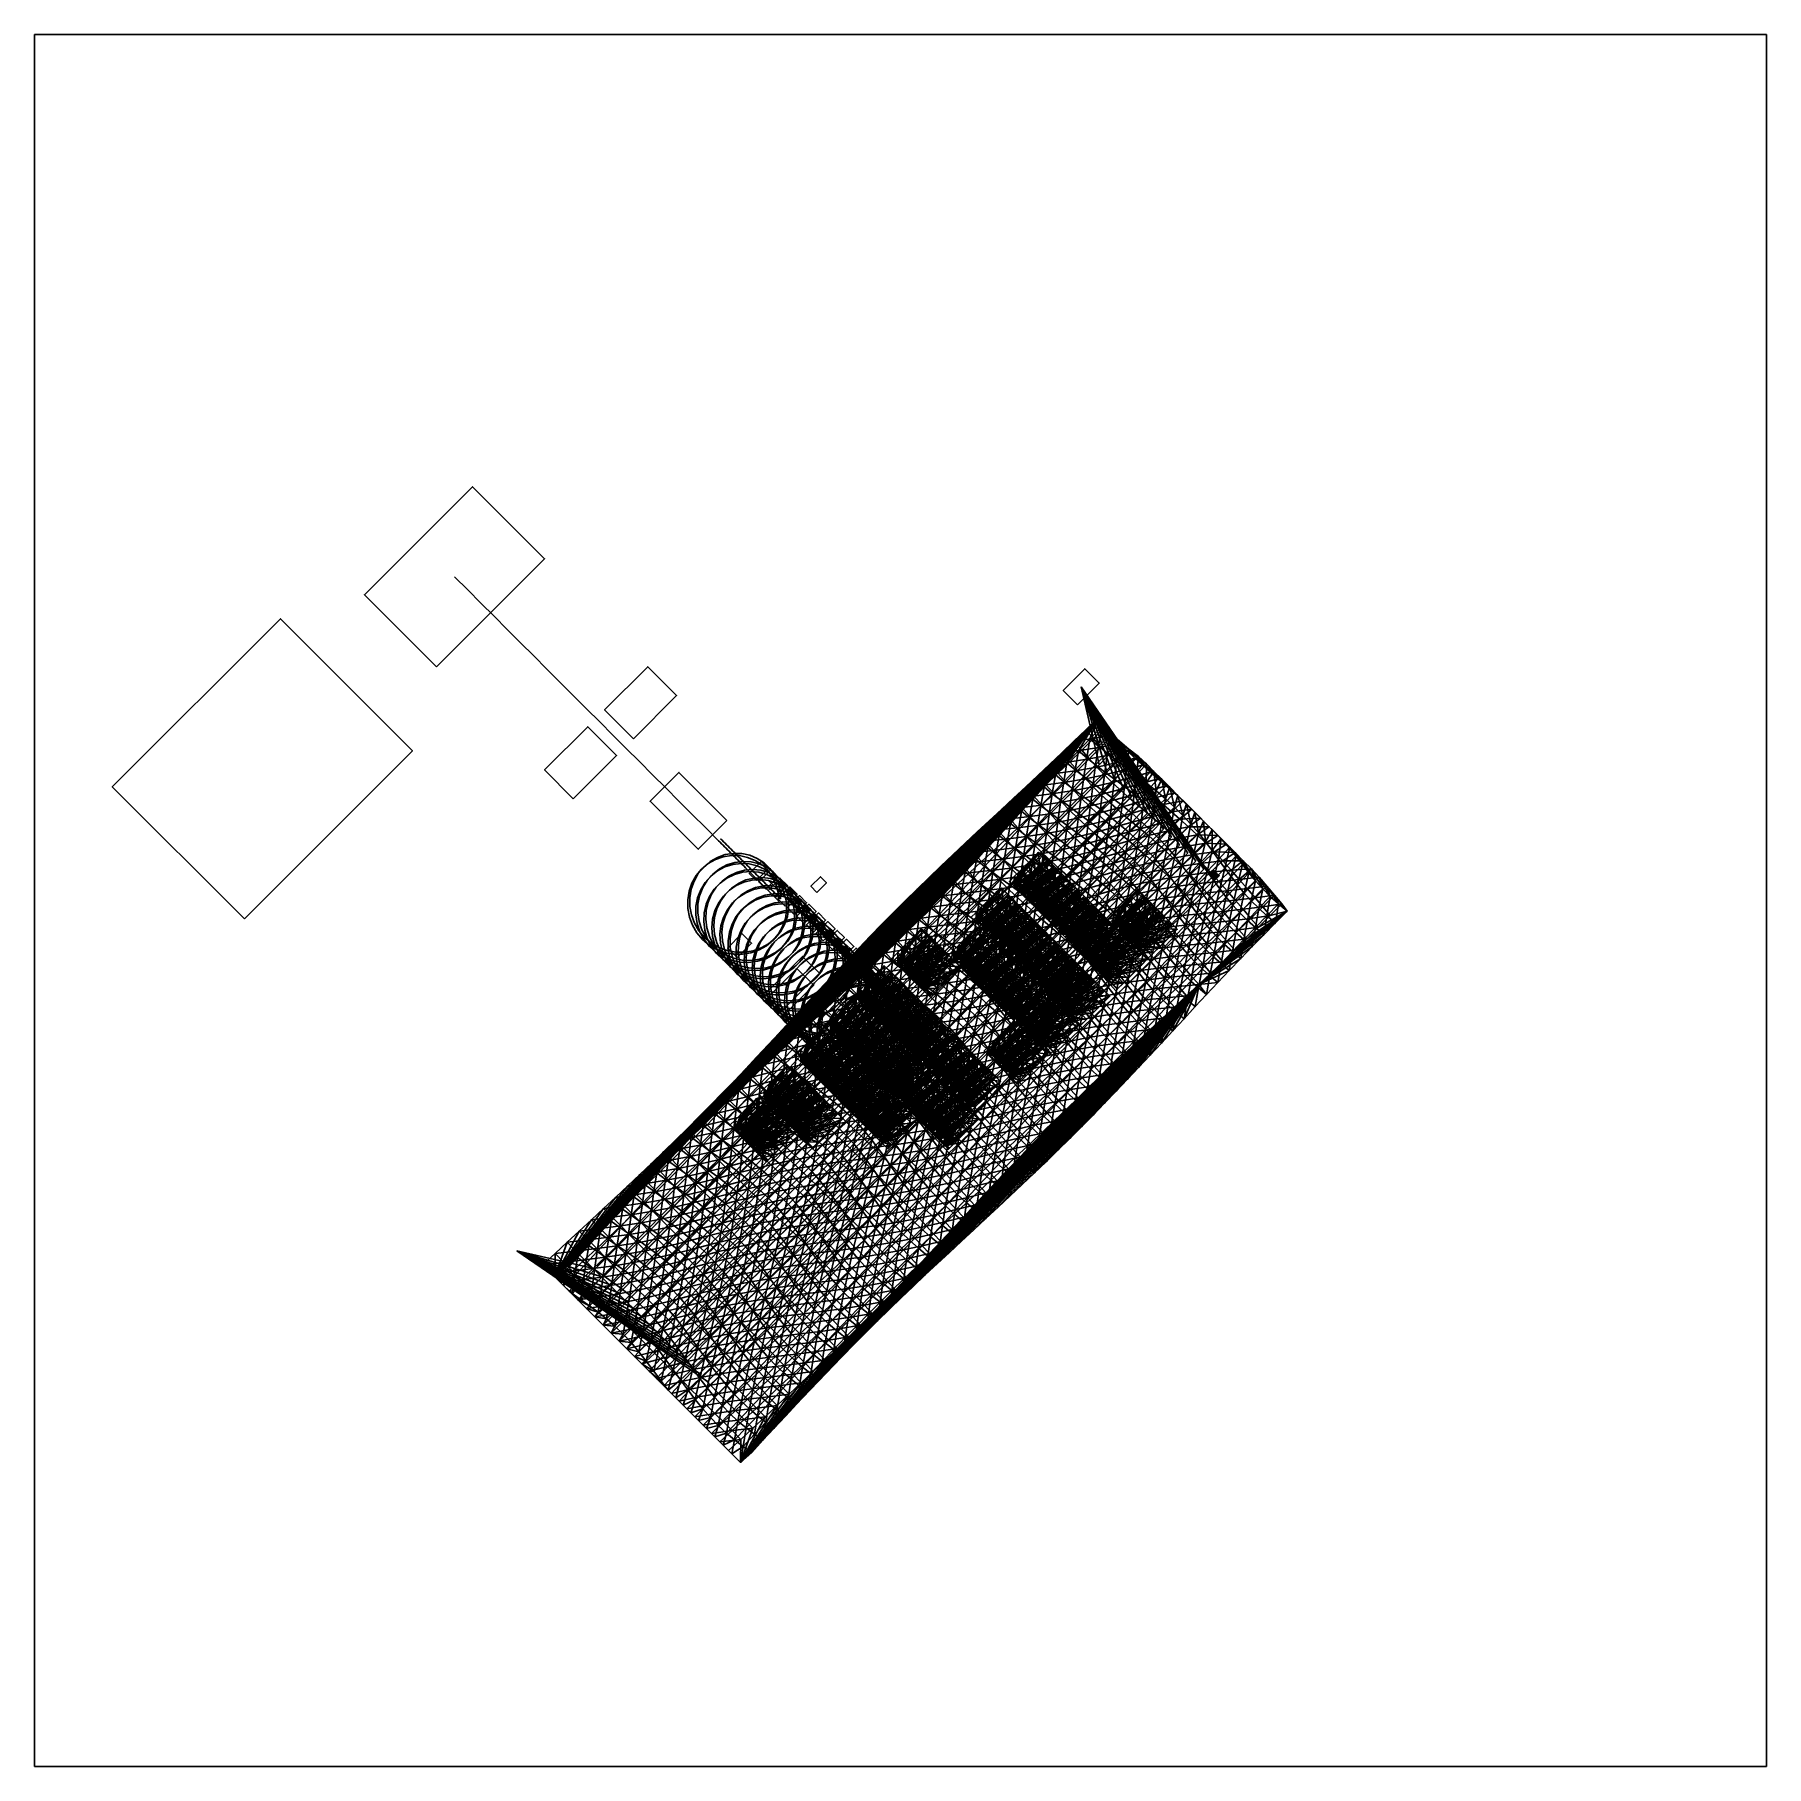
# Model space of a CAD drawing. Header units: metres. Extents: x 20040 to 21060, y 50040 to 51060.
import ezdxf

# ---------------------------------------------------------------- set-up
doc = ezdxf.new("R2010")
doc.units = ezdxf.units.M

msp = doc.modelspace()

# ---------------------------------------------------------------- linework, layer by layer
at = {"layer": 'Crosscut_RL500'}
msp.add_polyline3d([(20549.985, 50489.489, 500), (20604.604, 50434.87, 500)], dxfattribs=at)
at = {"layer": 'Crosscut_RL525'}
msp.add_polyline3d([(20544.532, 50494.817, 525), (20599.805, 50439.544, 525)], dxfattribs=at)
at = {"layer": 'Crosscut_RL550'}
msp.add_polyline3d([(20539.059, 50500.121, 550), (20594.984, 50444.197, 550)], dxfattribs=at)
at = {"layer": 'Crosscut_RL575'}
msp.add_polyline3d([(20533.568, 50505.4, 575), (20590.141, 50448.827, 575)], dxfattribs=at)
at = {"layer": 'Crosscut_RL600'}
msp.add_polyline3d([(20528.059, 50510.654, 600), (20585.277, 50453.437, 600)], dxfattribs=at)
at = {"layer": 'Crosscut_RL625'}
msp.add_polyline3d([(20522.534, 50515.882, 625), (20580.391, 50458.025, 625)], dxfattribs=at)
at = {"layer": 'Crosscut_RL650'}
msp.add_polyline3d([(20516.993, 50521.084, 650), (20575.485, 50462.591, 650)], dxfattribs=at)
at = {"layer": 'Crosscut_RL675'}
msp.add_polyline3d([(20511.436, 50526.258, 675), (20570.557, 50467.137, 675)], dxfattribs=at)
at = {"layer": 'Crosscut_RL700'}
msp.add_polyline3d([(20505.866, 50531.405, 700), (20565.609, 50471.662, 700)], dxfattribs=at)
at = {"layer": 'Crosscut_RL725'}
msp.add_polyline3d([(20500.283, 50536.524, 725), (20560.64, 50476.167, 725)], dxfattribs=at)
at = {"layer": 'Crosscut_RL750'}
msp.add_polyline3d([(20494.687, 50541.615, 750), (20555.651, 50480.651, 750)], dxfattribs=at)
at = {"layer": 'Crosscut_RL775'}
msp.add_polyline3d([(20489.08, 50546.678, 775), (20550.642, 50485.116, 775)], dxfattribs=at)
at = {"layer": 'Crosscut_RL800'}
msp.add_polyline3d([(20483.463, 50551.711, 800), (20545.613, 50489.56, 800)], dxfattribs=at)
at = {"layer": 'Crosscut_RL825'}
msp.add_polyline3d([(20477.836, 50556.715, 825), (20540.565, 50493.986, 825)], dxfattribs=at)
at = {"layer": 'Crosscut_RL850'}
msp.add_polyline3d([(20472.201, 50561.689, 850), (20535.498, 50498.392, 850)], dxfattribs=at)
at = {"layer": 'Decline_CL_1in7_5_5x5_8'}
msp.add_polyline3d([(20442.849, 50585.151, 936.684), (20443.733, 50584.267, 936.538), (20444.617, 50583.383, 936.391), (20445.5, 50582.5, 936.245), (20446.384, 50581.616, 936.099), (20447.268, 50580.732, 935.953), (20448.152, 50579.848, 935.807), (20449.036, 50578.964, 935.66), (20449.92, 50578.08, 935.514), (20450.804, 50577.196, 935.368), (20451.688, 50576.312, 935.222), (20452.571, 50575.429, 935.076), (20453.455, 50574.545, 934.929), (20454.339, 50573.661, 934.783), (20455.223, 50572.777, 934.637), (20456.107, 50571.893, 934.491), (20456.991, 50571.009, 934.345), (20457.875, 50570.125, 934.198), (20458.759, 50569.241, 934.052), (20459.643, 50568.357, 933.906), (20460.526, 50567.474, 933.76), (20461.41, 50566.59, 933.614), (20462.294, 50565.706, 933.467), (20463.178, 50564.822, 933.321), (20464.062, 50563.938, 933.175), (20464.946, 50563.054, 933.029), (20465.83, 50562.17, 932.883), (20466.714, 50561.286, 932.736), (20467.597, 50560.403, 932.59), (20468.481, 50559.519, 932.444), (20469.365, 50558.635, 932.298), (20470.249, 50557.751, 932.152), (20471.133, 50556.867, 932.005), (20472.017, 50555.983, 931.859), (20472.901, 50555.099, 931.713), (20473.785, 50554.215, 931.567), (20474.669, 50553.331, 931.42), (20475.552, 50552.448, 931.274), (20476.436, 50551.564, 931.128), (20477.32, 50550.68, 930.982), (20478.204, 50549.796, 930.836), (20477.894, 50554.634, 930.121), (20476.708, 50559.314, 929.407), (20474.687, 50563.683, 928.693), (20471.901, 50567.597, 927.979), (20468.442, 50570.928, 927.264), (20464.424, 50573.565, 926.55), (20459.98, 50575.42, 925.836), (20455.256, 50576.431, 925.121), (20450.405, 50576.559, 924.407), (20445.586, 50575.798, 923.693), (20440.957, 50574.167, 922.979), (20436.67, 50571.714, 922.264), (20432.865, 50568.512, 921.55), (20429.667, 50564.658, 920.836), (20427.182, 50560.272, 920.121), (20425.495, 50555.488, 919.407), (20424.662, 50550.454, 918.693), (20424.714, 50545.326, 917.979), (20425.655, 50540.263, 917.264), (20427.458, 50535.421, 916.55), (20430.07, 50530.95, 915.836), (20433.414, 50526.988, 915.121), (20437.386, 50523.657, 914.407), (20441.864, 50521.058, 913.693), (20446.712, 50519.27, 912.979), (20451.777, 50518.345, 912.264), (20456.905, 50518.308, 911.55), (20461.936, 50519.157, 910.836), (20466.714, 50520.859, 910.121), (20471.092, 50523.357, 909.407), (20474.935, 50526.567, 908.693), (20478.125, 50530.381, 907.979), (20480.564, 50534.676, 907.264), (20482.18, 50539.31, 906.55), (20482.925, 50544.13, 905.836), (20482.781, 50548.98, 905.121), (20481.755, 50553.702, 904.407), (20479.885, 50558.139, 903.693), (20477.235, 50562.148, 902.979), (20473.893, 50565.596, 902.264), (20469.969, 50568.37, 901.55), (20465.594, 50570.376, 900.836), (20460.91, 50571.547, 900.121), (20456.07, 50571.841, 899.407), (20451.234, 50571.245, 898.693), (20446.558, 50569.773, 897.979), (20442.196, 50567.467, 897.264), (20438.291, 50564.397, 896.55), (20434.972, 50560.657, 895.836), (20432.348, 50556.36, 895.121), (20430.507, 50551.639, 894.407), (20429.512, 50546.64, 893.693), (20429.399, 50541.517, 892.979), (20430.175, 50536.43, 892.264), (20431.821, 50531.535, 891.55), (20434.289, 50526.985, 890.836), (20437.503, 50522.918, 890.121), (20441.367, 50519.462, 889.407), (20445.762, 50516.72, 888.693), (20450.552, 50514.776, 887.979), (20455.588, 50513.688, 887.264), (20460.717, 50513.486, 886.55), (20465.777, 50514.171, 885.836), (20470.614, 50515.719, 885.121), (20475.077, 50518.074, 884.407), (20479.029, 50521.159, 883.693), (20482.348, 50524.87, 882.979), (20484.933, 50529.086, 882.264), (20486.706, 50533.668, 881.55), (20487.616, 50538.465, 880.836), (20487.637, 50543.322, 880.121), (20486.773, 50548.079, 879.407), (20485.056, 50552.581, 878.693), (20482.544, 50556.68, 877.979), (20479.323, 50560.241, 877.264), (20475.499, 50563.148, 876.55), (20471.197, 50565.303, 875.836), (20466.559, 50566.633, 875.121), (20461.736, 50567.092, 874.407), (20456.887, 50566.661, 873.693), (20452.169, 50565.349, 872.979), (20447.738, 50563.194, 872.264), (20443.738, 50560.26, 871.55), (20440.301, 50556.636, 870.836), (20437.54, 50552.433, 870.121), (20435.548, 50547.78, 869.407), (20434.393, 50542.821, 868.693), (20434.114, 50537.709, 867.979), (20434.726, 50532.604, 867.264), (20436.213, 50527.661, 866.55), (20438.533, 50523.036, 865.836), (20441.616, 50518.87, 865.121), (20445.367, 50515.291, 864.407), (20449.673, 50512.409, 863.693), (20454.4, 50510.312, 862.979), (20459.403, 50509.062, 862.264), (20464.526, 50508.694, 861.55), (20469.611, 50509.216, 860.836), (20474.501, 50510.606, 860.121), (20479.044, 50512.817, 859.407), (20483.101, 50515.773, 858.693), (20486.546, 50519.377, 857.979), (20489.274, 50523.509, 857.264), (20491.203, 50528.034, 856.55), (20492.276, 50532.803, 855.836), (20492.462, 50537.661, 855.121), (20491.761, 50542.448, 854.407), (20490.199, 50547.009, 853.693), (20487.83, 50551.193, 852.979), (20484.733, 50554.864, 852.264), (20481.011, 50557.9, 851.55), (20476.788, 50560.201, 850.836), (20472.201, 50561.689, 850.121), (20467.401, 50562.312, 849.407), (20462.545, 50562.046, 848.693), (20457.791, 50560.896, 847.979), (20453.295, 50558.894, 847.264), (20449.204, 50556.099, 846.55), (20445.653, 50552.595, 845.836), (20442.76, 50548.49, 845.121), (20440.619, 50543.91, 844.407), (20439.304, 50538.997, 843.693), (20438.86, 50533.902, 842.979), (20439.307, 50528.783, 842.264), (20440.634, 50523.798, 841.55), (20442.804, 50519.103, 840.836), (20445.751, 50514.841, 840.121), (20449.386, 50511.144, 839.407), (20453.598, 50508.126, 838.693), (20458.258, 50505.878, 837.979), (20463.221, 50504.466, 837.264), (20468.334, 50503.933, 836.55), (20473.438, 50504.29, 835.836), (20478.376, 50505.522, 835.121), (20482.995, 50507.585, 834.407), (20487.152, 50510.41, 833.693), (20490.719, 50513.901, 832.979), (20493.587, 50517.945, 832.264), (20495.67, 50522.408, 831.55), (20496.905, 50527.143, 830.836), (20497.257, 50531.997, 830.121), (20496.72, 50536.809, 829.407), (20495.314, 50541.423, 828.693), (20493.09, 50545.689, 827.979), (20490.121, 50549.465, 827.264), (20486.507, 50552.627, 826.55), (20482.366, 50555.071, 825.836), (20477.836, 50556.715, 825.121), (20473.064, 50557.501, 824.407), (20468.206, 50557.401, 823.693), (20463.421, 50556.414, 822.979), (20458.866, 50554.566, 822.264), (20454.689, 50551.913, 821.55), (20451.029, 50548.533, 820.836), (20448.005, 50544.531, 820.121), (20445.718, 50540.029, 819.407), (20444.245, 50535.166, 818.693), (20443.637, 50530.093, 817.979), (20443.919, 50524.967, 817.264), (20445.084, 50519.946, 816.55), (20447.101, 50515.185, 815.836), (20449.91, 50510.832, 815.121), (20453.425, 50507.021, 814.407), (20457.54, 50503.869, 813.693), (20462.127, 50501.472, 812.979), (20467.045, 50499.901, 812.264), (20472.141, 50499.203, 811.55), (20477.259, 50499.395, 810.836), (20482.24, 50500.467, 810.121), (20486.929, 50502.38, 809.407), (20491.182, 50505.069, 808.693), (20494.868, 50508.445, 807.979), (20497.873, 50512.396, 807.264), (20500.107, 50516.791, 806.55), (20501.503, 50521.488, 805.836), (20502.021, 50526.331, 805.121), (20501.648, 50531.163, 804.407), (20500.401, 50535.826, 803.693), (20498.324, 50540.167, 802.979), (20495.486, 50544.044, 802.264), (20491.984, 50547.329, 801.55), (20487.932, 50549.913, 800.836), (20483.463, 50551.711, 800.121), (20478.724, 50552.66, 799.407), (20473.87, 50552.725, 798.693), (20469.059, 50551.902, 797.979), (20464.45, 50550.211, 797.264), (20460.192, 50547.701, 796.55), (20456.426, 50544.45, 795.836), (20453.276, 50540.555, 795.121), (20450.845, 50536.135, 794.407), (20449.216, 50531.329, 793.693), (20448.445, 50526.283, 792.979), (20448.561, 50521.154, 792.264), (20449.564, 50516.102, 791.55), (20451.426, 50511.281, 790.836), (20454.094, 50506.842, 790.121), (20457.485, 50502.921, 789.407), (20461.497, 50499.639, 788.693), (20466.007, 50497.095, 787.979), (20470.874, 50495.366, 787.264), (20475.95, 50494.504, 786.55), (20481.076, 50494.53, 785.836), (20486.094, 50495.44, 785.121), (20490.848, 50497.201, 784.407), (20495.193, 50499.753, 783.693), (20498.993, 50503.009, 782.979), (20502.132, 50506.862, 782.264), (20504.516, 50511.185, 781.55), (20506.071, 50515.837, 780.836), (20506.754, 50520.665, 780.121), (20506.546, 50525.511, 779.407), (20505.459, 50530.218, 778.693), (20503.532, 50534.629, 777.979), (20500.829, 50538.603, 777.264), (20497.442, 50542.007, 776.55), (20493.482, 50544.728, 775.836), (20489.08, 50546.678, 775.121), (20484.38, 50547.788, 774.407), (20479.535, 50548.019, 773.693), (20474.705, 50547.36, 772.979), (20470.046, 50545.827, 772.264), (20465.712, 50543.465, 771.55), (20461.845, 50540.344, 770.836), (20458.571, 50536.56, 770.121), (20456, 50532.228, 769.407), (20454.217, 50527.483, 768.693), (20453.284, 50522.47, 767.979), (20453.234, 50517.345, 767.264), (20454.073, 50512.266, 766.55), (20455.779, 50507.391, 765.836), (20458.302, 50502.87, 765.121), (20461.566, 50498.843, 764.407), (20465.472, 50495.434, 763.693), (20469.899, 50492.746, 762.979), (20474.711, 50490.861, 762.264), (20479.76, 50489.835, 761.55), (20484.889, 50489.696, 760.836), (20489.938, 50490.444, 760.121), (20494.753, 50492.05, 759.407), (20499.185, 50494.46, 758.693), (20503.095, 50497.593, 757.979), (20506.365, 50501.344, 757.264), (20508.895, 50505.591, 756.55), (20510.609, 50510.193, 755.836), (20511.456, 50515, 755.121), (20511.414, 50519.855, 754.407), (20510.488, 50524.599, 753.693), (20508.713, 50529.077, 752.979), (20506.148, 50533.142, 752.264), (20502.88, 50536.661, 751.55), (20499.017, 50539.517, 750.836), (20494.687, 50541.615, 750.121), (20490.031, 50542.885, 749.407), (20485.201, 50543.281, 748.693), (20480.356, 50542.787, 747.979), (20475.654, 50541.414, 747.264), (20471.248, 50539.202, 746.55), (20467.284, 50536.215, 745.836), (20463.891, 50532.547, 745.121), (20461.182, 50528.307, 744.407), (20459.248, 50523.628, 743.693), (20458.153, 50518.653, 742.979), (20457.937, 50513.536, 742.264), (20458.612, 50508.437, 741.55), (20460.16, 50503.512, 740.836), (20462.537, 50498.915, 740.121), (20465.67, 50494.786, 739.407), (20469.465, 50491.253, 738.693), (20473.805, 50488.425, 737.979), (20478.556, 50486.386, 737.264), (20483.573, 50485.197, 736.55), (20488.698, 50484.892, 735.836), (20493.775, 50485.477, 735.121), (20498.645, 50486.927, 734.407), (20503.159, 50489.193, 733.693), (20507.176, 50492.199, 732.979), (20510.573, 50495.844, 732.264), (20513.247, 50500.009, 731.55), (20515.117, 50504.556, 730.836), (20516.127, 50509.336, 730.121), (20516.251, 50514.194, 729.407), (20515.488, 50518.971, 728.693), (20513.866, 50523.51, 727.979), (20511.442, 50527.662, 727.264), (20508.298, 50531.292, 726.55), (20504.537, 50534.279, 725.836), (20500.283, 50536.524, 725.121), (20495.676, 50537.952, 724.407), (20490.866, 50538.513, 723.693), (20486.012, 50538.184, 722.979), (20481.271, 50536.973, 722.264), (20476.8, 50534.912, 721.55), (20472.743, 50532.063, 720.836), (20469.235, 50528.513, 720.121), (20466.391, 50524.37, 719.407), (20464.307, 50519.762, 718.693), (20463.053, 50514.831, 717.979), (20462.672, 50509.729, 717.264), (20463.182, 50504.614, 716.55), (20464.57, 50499.645, 715.836), (20466.797, 50494.976, 715.121), (20469.796, 50490.75, 714.407), (20473.476, 50487.098, 713.693), (20477.725, 50484.131, 712.979), (20482.411, 50481.94, 712.264), (20487.389, 50480.59, 711.55), (20492.507, 50480.12, 710.836), (20497.604, 50480.54, 710.121), (20502.525, 50481.832, 709.407), (20507.115, 50483.952, 708.693), (20511.234, 50486.827, 707.979), (20514.755, 50490.362, 707.264), (20517.571, 50494.44, 706.55), (20519.595, 50498.927, 705.836), (20520.768, 50503.676, 705.121), (20521.057, 50508.531, 704.407), (20520.458, 50513.335, 703.693), (20518.992, 50517.929, 702.979), (20516.712, 50522.164, 702.264), (20513.694, 50525.901, 701.55), (20510.039, 50529.015, 700.836), (20505.866, 50531.405, 700.121), (20501.314, 50532.99, 699.407), (20496.53, 50533.714, 698.693), (20491.672, 50533.551, 697.979), (20486.899, 50532.502, 697.264), (20482.365, 50530.595, 696.55), (20478.221, 50527.887, 695.836), (20474.602, 50524.459, 695.121), (20471.627, 50520.418, 694.407), (20469.395, 50515.886, 693.693), (20467.982, 50511.003, 692.979), (20467.437, 50505.921, 692.264), (20467.782, 50500.797, 691.55), (20469.009, 50495.789, 690.836), (20471.084, 50491.052, 690.121), (20473.946, 50486.734, 689.407), (20477.508, 50482.966, 688.693), (20481.66, 50479.864, 687.979), (20486.275, 50477.523, 687.264), (20491.211, 50476.013, 686.55), (20496.314, 50475.378, 685.836), (20501.428, 50475.633, 685.121), (20506.393, 50476.766, 684.407), (20511.056, 50478.736, 683.693), (20515.272, 50481.478, 682.979), (20518.913, 50484.898, 682.264), (20521.867, 50488.885, 681.55), (20524.044, 50493.306, 680.836), (20525.378, 50498.018, 680.121), (20525.833, 50502.866, 679.407), (20525.397, 50507.691, 678.693), (20524.09, 50512.336, 677.979), (20521.956, 50516.649, 677.264), (20519.068, 50520.488, 676.55), (20515.523, 50523.727, 675.836), (20511.436, 50526.258, 675.121), (20506.944, 50527.997, 674.407), (20502.191, 50528.884, 673.693), (20497.335, 50528.887, 672.979), (20492.534, 50528.001, 672.264), (20487.945, 50526.25, 671.55), (20483.717, 50523.685, 670.836), (20479.991, 50520.384, 670.121), (20476.888, 50516.448, 669.407), (20474.512, 50511.997, 668.693), (20472.942, 50507.168, 667.979), (20472.233, 50502.111, 667.264), (20472.412, 50496.983, 666.55), (20473.477, 50491.942, 665.836), (20475.399, 50487.143, 665.121), (20478.12, 50482.736, 664.407), (20481.559, 50478.857, 663.693), (20485.611, 50475.624, 662.979), (20490.151, 50473.135, 662.264), (20495.038, 50471.467, 661.55), (20500.122, 50470.667, 660.836), (20505.246, 50470.756, 660.121), (20510.25, 50471.728, 659.407), (20514.981, 50473.547, 658.693), (20519.291, 50476.152, 657.979), (20523.048, 50479.454, 657.264), (20526.136, 50483.345, 656.55), (20528.463, 50487.696, 655.836), (20529.958, 50492.366, 655.121), (20530.578, 50497.2, 654.407), (20530.307, 50502.042, 653.693), (20529.159, 50506.732, 652.979), (20527.174, 50511.118, 652.264), (20524.42, 50515.055, 651.55), (20520.988, 50518.414, 650.836), (20516.993, 50521.084, 650.121), (20512.565, 50522.975, 649.407), (20507.849, 50524.024, 648.693), (20503, 50524.192, 647.979), (20498.177, 50523.47, 647.264), (20493.536, 50521.877, 646.55), (20489.231, 50519.458, 645.836), (20485.401, 50516.287, 645.121), (20482.174, 50512.46, 644.407), (20479.656, 50508.095, 643.693), (20477.932, 50503.326, 642.979), (20477.06, 50498.299, 642.264), (20477.073, 50493.172, 641.55), (20477.975, 50488.103, 640.836), (20479.741, 50483.248, 640.121), (20482.319, 50478.758, 639.407), (20485.632, 50474.77, 638.693), (20489.579, 50471.409, 637.979), (20494.038, 50468.776, 637.264), (20498.872, 50466.95, 636.55), (20503.932, 50465.987, 635.836), (20509.06, 50465.91, 635.121), (20514.098, 50466.72, 634.407), (20518.891, 50468.386, 633.693), (20523.29, 50470.85, 632.979), (20527.159, 50474.03, 632.264), (20530.379, 50477.821, 631.55), (20532.854, 50482.097, 630.836), (20534.507, 50486.719, 630.121), (20535.292, 50491.535, 629.407), (20535.186, 50496.387, 628.693), (20534.199, 50501.117, 627.979), (20532.365, 50505.57, 627.264), (20529.748, 50509.601, 626.55), (20526.434, 50513.077, 625.836), (20522.534, 50515.882, 625.121), (20518.176, 50517.924, 624.407), (20513.502, 50519.133, 623.693), (20508.666, 50519.466, 622.979), (20503.826, 50518.909, 622.264), (20499.14, 50517.475, 621.55), (20494.761, 50515.205, 620.836), (20490.833, 50512.168, 620.121), (20487.485, 50508.454, 619.407), (20484.828, 50504.179, 618.693), (20482.951, 50499.474, 617.979), (20481.918, 50494.484, 617.264), (20481.765, 50489.364, 616.55), (20482.503, 50484.271, 615.836), (20484.111, 50479.365, 615.121), (20486.544, 50474.796, 614.407), (20489.727, 50470.706, 613.693), (20493.565, 50467.22, 612.979), (20497.939, 50464.444, 612.264), (20502.714, 50462.464, 611.55), (20507.743, 50461.337, 610.836), (20512.871, 50461.095, 610.121), (20517.938, 50461.742, 609.407), (20522.788, 50463.252, 608.693), (20527.27, 50465.573, 607.979), (20531.247, 50468.628, 607.264), (20534.597, 50472.314, 606.55), (20537.216, 50476.51, 605.836), (20539.027, 50481.079, 605.121), (20539.975, 50485.87, 604.407), (20540.035, 50490.728, 603.693), (20539.21, 50495.493, 602.979), (20537.53, 50500.009, 602.264), (20535.052, 50504.128, 601.55), (20531.86, 50507.716, 600.836), (20528.059, 50510.654, 600.121), (20523.776, 50512.844, 599.407), (20519.149, 50514.212, 598.693), (20514.332, 50514.71, 597.979), (20509.48, 50514.318, 597.264), (20504.754, 50513.045, 596.55), (20500.306, 50510.926, 595.836), (20496.284, 50508.024, 595.121), (20492.82, 50504.429, 594.407), (20490.027, 50500.249, 593.693), (20488, 50495.613, 592.979), (20486.806, 50490.664, 592.264), (20486.488, 50485.556, 591.55), (20487.061, 50480.446, 590.836), (20488.51, 50475.494, 590.121), (20490.794, 50470.851, 589.407), (20493.845, 50466.662, 588.693), (20497.569, 50463.055, 587.979), (20501.853, 50460.14, 587.264), (20506.565, 50458.007, 586.55), (20511.558, 50456.718, 585.836), (20516.68, 50456.311, 585.121), (20521.77, 50456.793, 584.407), (20526.672, 50458.146, 583.693), (20531.233, 50460.322, 582.979), (20535.314, 50463.247, 582.264), (20538.788, 50466.825, 581.55), (20541.55, 50470.936, 580.836), (20543.516, 50475.447, 580.121), (20544.627, 50480.208, 579.407), (20544.853, 50485.066, 578.693), (20544.191, 50489.859, 577.979), (20542.666, 50494.433, 577.264), (20540.331, 50498.637, 576.55), (20537.264, 50502.334, 575.836), (20533.568, 50505.4, 575.121), (20529.364, 50507.735, 574.407), (20524.79, 50509.26, 573.693), (20519.996, 50509.922, 572.979), (20515.139, 50509.696, 572.264), (20510.377, 50508.585, 571.55), (20505.867, 50506.619, 570.836), (20501.755, 50503.857, 570.121), (20498.178, 50500.383, 569.407), (20495.253, 50496.302, 568.693), (20493.077, 50491.74, 567.979), (20491.724, 50486.839, 567.264), (20491.242, 50481.748, 566.55), (20491.649, 50476.627, 565.836), (20492.938, 50471.633, 565.121), (20495.071, 50466.922, 564.407), (20497.986, 50462.638, 563.693), (20501.593, 50458.914, 562.979), (20505.782, 50455.863, 562.264), (20510.425, 50453.579, 561.55), (20515.378, 50452.13, 560.836), (20520.487, 50451.557, 560.121), (20525.595, 50451.875, 559.407), (20530.544, 50453.069, 558.693), (20535.18, 50455.097, 557.979), (20539.36, 50457.889, 557.264), (20542.956, 50461.354, 556.55), (20545.857, 50465.376, 555.836), (20547.976, 50469.823, 555.121), (20549.249, 50474.55, 554.407), (20549.641, 50479.401, 553.693), (20549.142, 50484.219, 552.979), (20547.775, 50488.845, 552.264), (20545.585, 50493.129, 551.55), (20542.647, 50496.929, 550.836), (20539.059, 50500.121, 550.121), (20534.939, 50502.599, 549.407), (20530.423, 50504.279, 548.693), (20525.658, 50505.104, 547.979), (20520.801, 50505.044, 547.264), (20516.01, 50504.095, 546.55), (20511.441, 50502.285, 545.836), (20507.245, 50499.665, 545.121), (20503.559, 50496.316, 544.407), (20500.504, 50492.339, 543.693), (20498.183, 50487.856, 542.979), (20496.673, 50483.007, 542.264), (20496.026, 50477.939, 541.55), (20496.268, 50472.812, 540.836), (20497.395, 50467.783, 540.121), (20499.375, 50463.007, 539.407), (20502.151, 50458.634, 538.693), (20505.637, 50454.796, 537.979), (20509.727, 50451.613, 537.264), (20514.296, 50449.18, 536.55), (20519.203, 50447.572, 535.836), (20524.295, 50446.834, 535.121), (20529.415, 50446.987, 534.407), (20534.405, 50448.02, 533.693), (20539.111, 50449.898, 532.979), (20543.386, 50452.554, 532.264), (20547.099, 50455.902, 531.55), (20550.136, 50459.83, 530.836), (20552.406, 50464.209, 530.121), (20553.84, 50468.895, 529.407), (20554.397, 50473.735, 528.693), (20554.064, 50478.571, 527.979), (20552.855, 50483.245, 527.264), (20550.813, 50487.603, 526.55), (20548.007, 50491.504, 525.836), (20544.532, 50494.817, 525.121), (20540.501, 50497.435, 524.407), (20536.048, 50499.268, 523.693), (20531.317, 50500.256, 522.979), (20526.465, 50500.361, 522.264), (20521.65, 50499.576, 521.55), (20517.028, 50497.923, 520.836), (20512.752, 50495.448, 520.121), (20508.961, 50492.227, 519.407), (20505.781, 50488.358, 518.693), (20503.317, 50483.96, 517.979), (20501.651, 50479.167, 517.264), (20500.841, 50474.129, 516.55), (20500.918, 50469, 515.836), (20501.882, 50463.941, 515.121), (20503.707, 50459.107, 514.407), (20506.34, 50454.648, 513.693), (20509.702, 50450.701, 512.979), (20513.689, 50447.388, 512.264), (20518.179, 50444.81, 511.55), (20523.034, 50443.044, 510.836), (20528.104, 50442.142, 510.121), (20533.231, 50442.129, 509.407), (20538.257, 50443.001, 508.693), (20543.026, 50444.726, 507.979), (20547.392, 50447.244, 507.264), (20551.219, 50450.471, 506.55), (20554.389, 50454.3, 505.836), (20556.808, 50458.606, 505.121), (20558.401, 50463.246, 504.407), (20559.123, 50468.07, 503.693), (20558.955, 50472.918, 502.979), (20557.906, 50477.634, 502.264), (20556.014, 50482.062, 501.55), (20553.344, 50486.058, 500.836), (20549.985, 50489.489, 500.121), (20546.048, 50492.243, 499.407), (20541.663, 50494.228, 498.693), (20536.972, 50495.376, 497.979), (20532.131, 50495.647, 497.264), (20527.296, 50495.027, 496.55), (20522.627, 50493.532, 495.836), (20518.276, 50491.205, 495.121), (20514.385, 50488.116, 494.407), (20511.082, 50484.359, 493.693), (20508.478, 50480.049, 492.979), (20506.659, 50475.319, 492.264)], dxfattribs=at)
at = {"layer": 'DEV_D01_reamer'}
msp.add_polyline3d([(20733.275, 50563.71, 501.5), (20736.103, 50566.539, 501.5)], dxfattribs=at)
at = {"layer": 'DEV_D02_reamer'}
msp.add_polyline3d([(20733.444, 50563.541, 501.5), (20736.273, 50566.369, 501.5)], dxfattribs=at)
at = {"layer": 'DEV_D03_reamer'}
msp.add_polyline3d([(20733.359, 50563.625, 501.62), (20736.188, 50566.454, 501.62)], dxfattribs=at)
at = {"layer": 'DEV_D04_reamer'}
msp.add_polyline3d([(20733.359, 50563.625, 501.38), (20736.188, 50566.454, 501.38)], dxfattribs=at)
at = {"layer": 'DEV_D05_cut'}
msp.add_polyline3d([(20733.183, 50563.802, 501.75), (20736.011, 50566.631, 501.75)], dxfattribs=at)
at = {"layer": 'DEV_D06_cut'}
msp.add_polyline3d([(20733.536, 50563.449, 501.75), (20736.365, 50566.277, 501.75)], dxfattribs=at)
at = {"layer": 'DEV_D07_cut'}
msp.add_polyline3d([(20733.183, 50563.802, 501.25), (20736.011, 50566.631, 501.25)], dxfattribs=at)
at = {"layer": 'DEV_D08_cut'}
msp.add_polyline3d([(20733.536, 50563.449, 501.25), (20736.365, 50566.277, 501.25)], dxfattribs=at)
at = {"layer": 'DEV_D09_cut'}
msp.add_polyline3d([(20732.97, 50564.014, 501.5), (20735.799, 50566.843, 501.5)], dxfattribs=at)
at = {"layer": 'DEV_D10_cut'}
msp.add_polyline3d([(20733.748, 50563.237, 501.5), (20736.577, 50566.065, 501.5)], dxfattribs=at)
at = {"layer": 'DEV_D11_cut'}
msp.add_polyline3d([(20733.359, 50563.625, 502.05), (20736.188, 50566.454, 502.05)], dxfattribs=at)
at = {"layer": 'DEV_D12_cut'}
msp.add_polyline3d([(20733.359, 50563.625, 500.95), (20736.188, 50566.454, 500.95)], dxfattribs=at)
at = {"layer": 'DEV_D13_easer'}
msp.add_polyline3d([(20732.228, 50564.757, 500.7), (20735.056, 50567.585, 500.7)], dxfattribs=at)
at = {"layer": 'DEV_D14_easer'}
msp.add_polyline3d([(20732.794, 50564.191, 500.7), (20735.622, 50567.02, 500.7)], dxfattribs=at)
at = {"layer": 'DEV_D15_easer'}
msp.add_polyline3d([(20733.925, 50563.06, 500.7), (20736.753, 50565.888, 500.7)], dxfattribs=at)
at = {"layer": 'DEV_D16_easer'}
msp.add_polyline3d([(20734.491, 50562.494, 500.7), (20737.319, 50565.323, 500.7)], dxfattribs=at)
at = {"layer": 'DEV_D17_easer'}
msp.add_polyline3d([(20732.228, 50564.757, 502.3), (20735.056, 50567.585, 502.3)], dxfattribs=at)
at = {"layer": 'DEV_D18_easer'}
msp.add_polyline3d([(20732.794, 50564.191, 502.3), (20735.622, 50567.02, 502.3)], dxfattribs=at)
at = {"layer": 'DEV_D19_easer'}
msp.add_polyline3d([(20733.925, 50563.06, 502.3), (20736.753, 50565.888, 502.3)], dxfattribs=at)
at = {"layer": 'DEV_D20_easer'}
msp.add_polyline3d([(20734.491, 50562.494, 502.3), (20737.319, 50565.323, 502.3)], dxfattribs=at)
at = {"layer": 'DEV_D21_easer'}
msp.add_polyline3d([(20732.228, 50564.757, 503.2), (20735.056, 50567.585, 503.2)], dxfattribs=at)
at = {"layer": 'DEV_D22_easer'}
msp.add_polyline3d([(20732.794, 50564.191, 503.2), (20735.622, 50567.02, 503.2)], dxfattribs=at)
at = {"layer": 'DEV_D23_easer'}
msp.add_polyline3d([(20733.925, 50563.06, 503.2), (20736.753, 50565.888, 503.2)], dxfattribs=at)
at = {"layer": 'DEV_D24_easer'}
msp.add_polyline3d([(20734.491, 50562.494, 503.2), (20737.319, 50565.323, 503.2)], dxfattribs=at)
at = {"layer": 'DEV_D25_lifter'}
msp.add_polyline3d([(20731.733, 50565.252, 500.15), (20734.561, 50568.08, 500.15)], dxfattribs=at)
at = {"layer": 'DEV_D26_lifter'}
msp.add_polyline3d([(20732.299, 50564.686, 500.15), (20735.127, 50567.515, 500.15)], dxfattribs=at)
at = {"layer": 'DEV_D27_lifter'}
msp.add_polyline3d([(20732.829, 50564.156, 500.15), (20735.657, 50566.984, 500.15)], dxfattribs=at)
at = {"layer": 'DEV_D28_lifter'}
msp.add_polyline3d([(20733.359, 50563.625, 500.15), (20736.188, 50566.454, 500.15)], dxfattribs=at)
at = {"layer": 'DEV_D29_lifter'}
msp.add_polyline3d([(20733.89, 50563.095, 500.15), (20736.718, 50565.924, 500.15)], dxfattribs=at)
at = {"layer": 'DEV_D30_lifter'}
msp.add_polyline3d([(20734.42, 50562.565, 500.15), (20737.248, 50565.393, 500.15)], dxfattribs=at)
at = {"layer": 'DEV_D31_lifter'}
msp.add_polyline3d([(20734.986, 50561.999, 500.15), (20737.814, 50564.828, 500.15)], dxfattribs=at)
at = {"layer": 'DEV_D32_wall'}
msp.add_polyline3d([(20731.662, 50565.323, 500.9), (20734.491, 50568.151, 500.9)], dxfattribs=at)
at = {"layer": 'DEV_D33_wall'}
msp.add_polyline3d([(20735.056, 50561.928, 500.9), (20737.885, 50564.757, 500.9)], dxfattribs=at)
at = {"layer": 'DEV_D34_wall'}
msp.add_polyline3d([(20731.662, 50565.323, 501.9), (20734.491, 50568.151, 501.9)], dxfattribs=at)
at = {"layer": 'DEV_D35_wall'}
msp.add_polyline3d([(20735.056, 50561.928, 501.9), (20737.885, 50564.757, 501.9)], dxfattribs=at)
at = {"layer": 'DEV_D36_wall'}
msp.add_polyline3d([(20731.662, 50565.323, 502.9), (20734.491, 50568.151, 502.9)], dxfattribs=at)
at = {"layer": 'DEV_D37_wall'}
msp.add_polyline3d([(20735.056, 50561.928, 502.9), (20737.885, 50564.757, 502.9)], dxfattribs=at)
at = {"layer": 'DEV_D38_wall'}
msp.add_polyline3d([(20731.662, 50565.323, 503.8), (20734.491, 50568.151, 503.8)], dxfattribs=at)
at = {"layer": 'DEV_D39_wall'}
msp.add_polyline3d([(20735.056, 50561.928, 503.8), (20737.885, 50564.757, 503.8)], dxfattribs=at)
at = {"layer": 'DEV_D40_back'}
msp.add_polyline3d([(20731.627, 50565.358, 503.9), (20734.455, 50568.186, 503.9)], dxfattribs=at)
at = {"layer": 'DEV_D41_back'}
msp.add_polyline3d([(20731.759, 50565.226, 504.283), (20734.587, 50568.054, 504.283)], dxfattribs=at)
at = {"layer": 'DEV_D42_back'}
msp.add_polyline3d([(20732.134, 50564.85, 504.607), (20734.963, 50567.679, 504.607)], dxfattribs=at)
at = {"layer": 'DEV_D43_back'}
msp.add_polyline3d([(20732.696, 50564.288, 504.824), (20735.525, 50567.117, 504.824)], dxfattribs=at)
at = {"layer": 'DEV_D44_back'}
msp.add_polyline3d([(20733.359, 50563.625, 504.9), (20736.188, 50566.454, 504.9)], dxfattribs=at)
at = {"layer": 'DEV_D45_back'}
msp.add_polyline3d([(20734.022, 50562.963, 504.824), (20736.851, 50565.791, 504.824)], dxfattribs=at)
at = {"layer": 'DEV_D46_back'}
msp.add_polyline3d([(20734.584, 50562.4, 504.607), (20737.413, 50565.229, 504.607)], dxfattribs=at)
at = {"layer": 'DEV_D47_back'}
msp.add_polyline3d([(20734.96, 50562.025, 504.283), (20737.788, 50564.853, 504.283)], dxfattribs=at)
at = {"layer": 'DEV_D48_back'}
msp.add_polyline3d([(20735.092, 50561.893, 503.9), (20737.92, 50564.721, 503.9)], dxfattribs=at)
at = {"layer": 'Drain_RL500_NE'}
msp.add_polyline3d([(20604.604, 50434.87, 499.7), (20611.675, 50441.941, 499.8), (20618.746, 50449.012, 499.9), (20625.817, 50456.083, 500), (20632.888, 50463.155, 500.1), (20639.959, 50470.226, 500.2), (20647.031, 50477.297, 500.3), (20654.102, 50484.368, 500.4), (20661.173, 50491.439, 500.5), (20668.244, 50498.51, 500.6), (20675.315, 50505.581, 500.7), (20682.386, 50512.652, 500.8), (20689.457, 50519.723, 500.9), (20696.528, 50526.794, 501), (20703.599, 50533.865, 501.1), (20710.67, 50540.936, 501.2), (20717.741, 50548.007, 501.3), (20724.812, 50555.078, 501.4), (20731.883, 50562.149, 501.5)], dxfattribs=at)
at = {"layer": 'Drain_RL500_SW'}
msp.add_polyline3d([(20604.604, 50434.87, 499.7), (20597.533, 50427.799, 499.8), (20590.462, 50420.728, 499.9), (20583.391, 50413.657, 500), (20576.32, 50406.586, 500.1), (20569.249, 50399.515, 500.2), (20562.178, 50392.444, 500.3), (20555.107, 50385.373, 500.4), (20548.036, 50378.302, 500.5), (20540.965, 50371.231, 500.6), (20533.893, 50364.16, 500.7), (20526.822, 50357.089, 500.8), (20519.751, 50350.017, 500.9), (20512.68, 50342.946, 501), (20505.609, 50335.875, 501.1), (20498.538, 50328.804, 501.2), (20491.467, 50321.733, 501.3), (20484.396, 50314.662, 501.4), (20477.325, 50307.591, 501.5), (20470.254, 50300.52, 501.6), (20463.183, 50293.449, 501.7), (20456.112, 50286.378, 501.8)], dxfattribs=at)
at = {"layer": 'Drain_RL525_NE'}
msp.add_polyline3d([(20599.805, 50439.544, 524.7), (20606.876, 50446.615, 524.8), (20613.947, 50453.686, 524.9), (20621.018, 50460.757, 525), (20628.089, 50467.829, 525.1), (20635.16, 50474.9, 525.2), (20642.231, 50481.971, 525.3), (20649.302, 50489.042, 525.4), (20656.373, 50496.113, 525.5), (20663.444, 50503.184, 525.6), (20670.515, 50510.255, 525.7), (20677.586, 50517.326, 525.8), (20684.658, 50524.397, 525.9), (20691.729, 50531.468, 526), (20698.8, 50538.539, 526.1), (20705.871, 50545.61, 526.2), (20712.942, 50552.681, 526.3), (20720.013, 50559.752, 526.4), (20727.084, 50566.823, 526.5)], dxfattribs=at)
at = {"layer": 'Drain_RL525_SW'}
msp.add_polyline3d([(20599.805, 50439.544, 524.7), (20592.734, 50432.473, 524.8), (20585.663, 50425.402, 524.9), (20578.592, 50418.331, 525), (20571.52, 50411.26, 525.1), (20564.449, 50404.189, 525.2), (20557.378, 50397.118, 525.3), (20550.307, 50390.047, 525.4), (20543.236, 50382.976, 525.5), (20536.165, 50375.905, 525.6), (20529.094, 50368.834, 525.7), (20522.023, 50361.762, 525.8), (20514.952, 50354.691, 525.9), (20507.881, 50347.62, 526), (20500.81, 50340.549, 526.1), (20493.739, 50333.478, 526.2), (20486.668, 50326.407, 526.3), (20479.597, 50319.336, 526.4), (20472.525, 50312.265, 526.5), (20465.454, 50305.194, 526.6), (20458.383, 50298.123, 526.7), (20451.312, 50291.052, 526.8)], dxfattribs=at)
at = {"layer": 'Drain_RL550_NE'}
msp.add_polyline3d([(20594.984, 50444.197, 549.7), (20602.055, 50451.268, 549.8), (20609.126, 50458.339, 549.9), (20616.197, 50465.41, 550), (20623.268, 50472.481, 550.1), (20630.339, 50479.552, 550.2), (20637.41, 50486.623, 550.3), (20644.481, 50493.694, 550.4), (20651.552, 50500.765, 550.5), (20658.623, 50507.836, 550.6), (20665.694, 50514.907, 550.7), (20672.765, 50521.978, 550.8), (20679.836, 50529.049, 550.9), (20686.907, 50536.12, 551), (20693.979, 50543.192, 551.1), (20701.05, 50550.263, 551.2), (20708.121, 50557.334, 551.3), (20715.192, 50564.405, 551.4), (20722.263, 50571.476, 551.5)], dxfattribs=at)
at = {"layer": 'Drain_RL550_SW'}
msp.add_polyline3d([(20594.984, 50444.197, 549.7), (20587.913, 50437.126, 549.8), (20580.841, 50430.054, 549.9), (20573.77, 50422.983, 550), (20566.699, 50415.912, 550.1), (20559.628, 50408.841, 550.2), (20552.557, 50401.77, 550.3), (20545.486, 50394.699, 550.4), (20538.415, 50387.628, 550.5), (20531.344, 50380.557, 550.6), (20524.273, 50373.486, 550.7), (20517.202, 50366.415, 550.8), (20510.131, 50359.344, 550.9), (20503.06, 50352.273, 551), (20495.989, 50345.202, 551.1), (20488.918, 50338.131, 551.2), (20481.847, 50331.059, 551.3), (20474.775, 50323.988, 551.4), (20467.704, 50316.917, 551.5), (20460.633, 50309.846, 551.6), (20453.562, 50302.775, 551.7), (20446.491, 50295.704, 551.8)], dxfattribs=at)
at = {"layer": 'Drain_RL575_NE'}
msp.add_polyline3d([(20590.141, 50448.827, 574.7), (20597.212, 50455.898, 574.8), (20604.283, 50462.969, 574.9), (20611.354, 50470.041, 575), (20618.425, 50477.112, 575.1), (20625.496, 50484.183, 575.2), (20632.567, 50491.254, 575.3), (20639.638, 50498.325, 575.4), (20646.709, 50505.396, 575.5), (20653.781, 50512.467, 575.6), (20660.852, 50519.538, 575.7), (20667.923, 50526.609, 575.8), (20674.994, 50533.68, 575.9), (20682.065, 50540.751, 576), (20689.136, 50547.822, 576.1), (20696.207, 50554.893, 576.2), (20703.278, 50561.964, 576.3), (20710.349, 50569.035, 576.4), (20717.42, 50576.107, 576.5)], dxfattribs=at)
at = {"layer": 'Drain_RL575_SW'}
msp.add_polyline3d([(20590.141, 50448.827, 574.7), (20583.07, 50441.756, 574.8), (20575.999, 50434.685, 574.9), (20568.928, 50427.614, 575), (20561.857, 50420.543, 575.1), (20554.786, 50413.472, 575.2), (20547.715, 50406.401, 575.3), (20540.643, 50399.33, 575.4), (20533.572, 50392.259, 575.5), (20526.501, 50385.188, 575.6), (20519.43, 50378.117, 575.7), (20512.359, 50371.046, 575.8), (20505.288, 50363.975, 575.9), (20498.217, 50356.903, 576), (20491.146, 50349.832, 576.1), (20484.075, 50342.761, 576.2), (20477.004, 50335.69, 576.3), (20469.933, 50328.619, 576.4), (20462.862, 50321.548, 576.5), (20455.791, 50314.477, 576.6), (20448.72, 50307.406, 576.7), (20441.649, 50300.335, 576.8)], dxfattribs=at)
at = {"layer": 'Drain_RL600_NE'}
msp.add_polyline3d([(20585.277, 50453.437, 599.7), (20592.348, 50460.508, 599.8), (20599.419, 50467.579, 599.9), (20606.49, 50474.65, 600), (20613.561, 50481.721, 600.1), (20620.632, 50488.792, 600.2), (20627.703, 50495.863, 600.3), (20634.774, 50502.934, 600.4), (20641.845, 50510.005, 600.5), (20648.916, 50517.076, 600.6), (20655.987, 50524.147, 600.7), (20663.059, 50531.218, 600.8), (20670.13, 50538.289, 600.9), (20677.201, 50545.361, 601), (20684.272, 50552.432, 601.1), (20691.343, 50559.503, 601.2), (20698.414, 50566.574, 601.3), (20705.485, 50573.645, 601.4), (20712.556, 50580.716, 601.5)], dxfattribs=at)
at = {"layer": 'Drain_RL600_SW'}
msp.add_polyline3d([(20585.277, 50453.437, 599.7), (20578.206, 50446.366, 599.8), (20571.135, 50439.294, 599.9), (20564.064, 50432.223, 600), (20556.993, 50425.152, 600.1), (20549.921, 50418.081, 600.2), (20542.85, 50411.01, 600.3), (20535.779, 50403.939, 600.4), (20528.708, 50396.868, 600.5), (20521.637, 50389.797, 600.6), (20514.566, 50382.726, 600.7), (20507.495, 50375.655, 600.8), (20500.424, 50368.584, 600.9), (20493.353, 50361.513, 601), (20486.282, 50354.442, 601.1), (20479.211, 50347.371, 601.2), (20472.14, 50340.3, 601.3), (20465.069, 50333.228, 601.4), (20457.998, 50326.157, 601.5), (20450.927, 50319.086, 601.6), (20443.855, 50312.015, 601.7), (20436.784, 50304.944, 601.8)], dxfattribs=at)
at = {"layer": 'Drain_RL625_NE'}
msp.add_polyline3d([(20580.391, 50458.025, 624.7), (20587.462, 50465.096, 624.8), (20594.533, 50472.167, 624.9), (20601.605, 50479.238, 625), (20608.676, 50486.309, 625.1), (20615.747, 50493.38, 625.2), (20622.818, 50500.451, 625.3), (20629.889, 50507.522, 625.4), (20636.96, 50514.593, 625.5), (20644.031, 50521.664, 625.6), (20651.102, 50528.735, 625.7), (20658.173, 50535.806, 625.8), (20665.244, 50542.877, 625.9), (20672.315, 50549.948, 626), (20679.386, 50557.02, 626.1), (20686.457, 50564.091, 626.2), (20693.528, 50571.162, 626.3), (20700.6, 50578.233, 626.4), (20707.671, 50585.304, 626.5)], dxfattribs=at)
at = {"layer": 'Drain_RL625_SW'}
msp.add_polyline3d([(20580.391, 50458.025, 624.7), (20573.32, 50450.954, 624.8), (20566.249, 50443.882, 624.9), (20559.178, 50436.811, 625), (20552.107, 50429.74, 625.1), (20545.036, 50422.669, 625.2), (20537.965, 50415.598, 625.3), (20530.894, 50408.527, 625.4), (20523.823, 50401.456, 625.5), (20516.752, 50394.385, 625.6), (20509.681, 50387.314, 625.7), (20502.61, 50380.243, 625.8), (20495.539, 50373.172, 625.9), (20488.467, 50366.101, 626), (20481.396, 50359.03, 626.1), (20474.325, 50351.959, 626.2), (20467.254, 50344.888, 626.3), (20460.183, 50337.816, 626.4), (20453.112, 50330.745, 626.5), (20446.041, 50323.674, 626.6), (20438.97, 50316.603, 626.7), (20431.899, 50309.532, 626.8)], dxfattribs=at)
at = {"layer": 'Drain_RL650_NE'}
msp.add_polyline3d([(20575.485, 50462.591, 649.7), (20582.556, 50469.663, 649.8), (20589.627, 50476.734, 649.9), (20596.698, 50483.805, 650), (20603.769, 50490.876, 650.1), (20610.84, 50497.947, 650.2), (20617.911, 50505.018, 650.3), (20624.982, 50512.089, 650.4), (20632.053, 50519.16, 650.5), (20639.124, 50526.231, 650.6), (20646.195, 50533.302, 650.7), (20653.266, 50540.373, 650.8), (20660.338, 50547.444, 650.9), (20667.409, 50554.515, 651), (20674.48, 50561.586, 651.1), (20681.551, 50568.657, 651.2), (20688.622, 50575.729, 651.3), (20695.693, 50582.8, 651.4), (20702.764, 50589.871, 651.5)], dxfattribs=at)
at = {"layer": 'Drain_RL650_SW'}
msp.add_polyline3d([(20575.485, 50462.591, 649.7), (20568.414, 50455.52, 649.8), (20561.343, 50448.449, 649.9), (20554.272, 50441.378, 650), (20547.2, 50434.307, 650.1), (20540.129, 50427.236, 650.2), (20533.058, 50420.165, 650.3), (20525.987, 50413.094, 650.4), (20518.916, 50406.023, 650.5), (20511.845, 50398.952, 650.6), (20504.774, 50391.881, 650.7), (20497.703, 50384.81, 650.8), (20490.632, 50377.739, 650.9), (20483.561, 50370.668, 651), (20476.49, 50363.596, 651.1), (20469.419, 50356.525, 651.2), (20462.348, 50349.454, 651.3), (20455.277, 50342.383, 651.4), (20448.206, 50335.312, 651.5), (20441.134, 50328.241, 651.6), (20434.063, 50321.17, 651.7), (20426.992, 50314.099, 651.8)], dxfattribs=at)
at = {"layer": 'Drain_RL675_NE'}
msp.add_polyline3d([(20570.557, 50467.137, 674.7), (20577.628, 50474.208, 674.8), (20584.699, 50481.279, 674.9), (20591.77, 50488.351, 675), (20598.841, 50495.422, 675.1), (20605.913, 50502.493, 675.2), (20612.984, 50509.564, 675.3), (20620.055, 50516.635, 675.4), (20627.126, 50523.706, 675.5), (20634.197, 50530.777, 675.6), (20641.268, 50537.848, 675.7), (20648.339, 50544.919, 675.8), (20655.41, 50551.99, 675.9), (20662.481, 50559.061, 676), (20669.552, 50566.132, 676.1), (20676.623, 50573.203, 676.2), (20683.694, 50580.274, 676.3), (20690.765, 50587.345, 676.4), (20697.836, 50594.417, 676.5)], dxfattribs=at)
at = {"layer": 'Drain_RL675_SW'}
msp.add_polyline3d([(20570.557, 50467.137, 674.7), (20563.486, 50460.066, 674.8), (20556.415, 50452.995, 674.9), (20549.344, 50445.924, 675), (20542.273, 50438.853, 675.1), (20535.202, 50431.782, 675.2), (20528.131, 50424.711, 675.3), (20521.06, 50417.64, 675.4), (20513.989, 50410.569, 675.5), (20506.918, 50403.498, 675.6), (20499.847, 50396.427, 675.7), (20492.775, 50389.356, 675.8), (20485.704, 50382.285, 675.9), (20478.633, 50375.213, 676), (20471.562, 50368.142, 676.1), (20464.491, 50361.071, 676.2), (20457.42, 50354, 676.3), (20450.349, 50346.929, 676.4), (20443.278, 50339.858, 676.5), (20436.207, 50332.787, 676.6), (20429.136, 50325.716, 676.7), (20422.065, 50318.645, 676.8)], dxfattribs=at)
at = {"layer": 'Drain_RL700_NE'}
msp.add_polyline3d([(20565.609, 50471.662, 699.7), (20572.68, 50478.734, 699.8), (20579.751, 50485.805, 699.9), (20586.822, 50492.876, 700), (20593.893, 50499.947, 700.1), (20600.964, 50507.018, 700.2), (20608.035, 50514.089, 700.3), (20615.106, 50521.16, 700.4), (20622.177, 50528.231, 700.5), (20629.248, 50535.302, 700.6), (20636.32, 50542.373, 700.7), (20643.391, 50549.444, 700.8), (20650.462, 50556.515, 700.9), (20657.533, 50563.586, 701), (20664.604, 50570.657, 701.1), (20671.675, 50577.728, 701.2), (20678.746, 50584.8, 701.3), (20685.817, 50591.871, 701.4), (20692.888, 50598.942, 701.5)], dxfattribs=at)
at = {"layer": 'Drain_RL700_SW'}
msp.add_polyline3d([(20565.609, 50471.662, 699.7), (20558.538, 50464.591, 699.8), (20551.467, 50457.52, 699.9), (20544.396, 50450.449, 700), (20537.325, 50443.378, 700.1), (20530.254, 50436.307, 700.2), (20523.182, 50429.236, 700.3), (20516.111, 50422.165, 700.4), (20509.04, 50415.094, 700.5), (20501.969, 50408.023, 700.6), (20494.898, 50400.952, 700.7), (20487.827, 50393.881, 700.8), (20480.756, 50386.81, 700.9), (20473.685, 50379.739, 701), (20466.614, 50372.667, 701.1), (20459.543, 50365.596, 701.2), (20452.472, 50358.525, 701.3), (20445.401, 50351.454, 701.4), (20438.33, 50344.383, 701.5), (20431.259, 50337.312, 701.6), (20424.188, 50330.241, 701.7), (20417.116, 50323.17, 701.8)], dxfattribs=at)
at = {"layer": 'Drain_RL725_NE'}
msp.add_polyline3d([(20560.64, 50476.167, 724.7), (20567.711, 50483.238, 724.8), (20574.782, 50490.309, 724.9), (20581.853, 50497.38, 725), (20588.924, 50504.451, 725.1), (20595.995, 50511.522, 725.2), (20603.066, 50518.593, 725.3), (20610.138, 50525.665, 725.4), (20617.209, 50532.736, 725.5), (20624.28, 50539.807, 725.6), (20631.351, 50546.878, 725.7), (20638.422, 50553.949, 725.8), (20645.493, 50561.02, 725.9), (20652.564, 50568.091, 726), (20659.635, 50575.162, 726.1), (20666.706, 50582.233, 726.2), (20673.777, 50589.304, 726.3), (20680.848, 50596.375, 726.4), (20687.919, 50603.446, 726.5)], dxfattribs=at)
at = {"layer": 'Drain_RL725_SW'}
msp.add_polyline3d([(20560.64, 50476.167, 724.7), (20553.569, 50469.096, 724.8), (20546.498, 50462.025, 724.9), (20539.427, 50454.954, 725), (20532.356, 50447.883, 725.1), (20525.285, 50440.812, 725.2), (20518.214, 50433.741, 725.3), (20511.143, 50426.67, 725.4), (20504.071, 50419.598, 725.5), (20497, 50412.527, 725.6), (20489.929, 50405.456, 725.7), (20482.858, 50398.385, 725.8), (20475.787, 50391.314, 725.9), (20468.716, 50384.243, 726), (20461.645, 50377.172, 726.1), (20454.574, 50370.101, 726.2), (20447.503, 50363.03, 726.3), (20440.432, 50355.959, 726.4), (20433.361, 50348.888, 726.5), (20426.29, 50341.817, 726.6), (20419.219, 50334.746, 726.7), (20412.148, 50327.675, 726.8)], dxfattribs=at)
at = {"layer": 'Drain_RL750_NE'}
msp.add_polyline3d([(20555.651, 50480.651, 749.7), (20562.722, 50487.722, 749.8), (20569.793, 50494.793, 749.9), (20576.864, 50501.865, 750), (20583.935, 50508.936, 750.1), (20591.006, 50516.007, 750.2), (20598.077, 50523.078, 750.3), (20605.148, 50530.149, 750.4), (20612.219, 50537.22, 750.5), (20619.291, 50544.291, 750.6), (20626.362, 50551.362, 750.7), (20633.433, 50558.433, 750.8), (20640.504, 50565.504, 750.9), (20647.575, 50572.575, 751), (20654.646, 50579.646, 751.1), (20661.717, 50586.717, 751.2), (20668.788, 50593.788, 751.3), (20675.859, 50600.86, 751.4), (20682.93, 50607.931, 751.5)], dxfattribs=at)
at = {"layer": 'Drain_RL750_SW'}
msp.add_polyline3d([(20555.651, 50480.651, 749.7), (20548.58, 50473.58, 749.8), (20541.509, 50466.509, 749.9), (20534.438, 50459.438, 750), (20527.367, 50452.367, 750.1), (20520.296, 50445.296, 750.2), (20513.225, 50438.225, 750.3), (20506.153, 50431.154, 750.4), (20499.082, 50424.083, 750.5), (20492.011, 50417.012, 750.6), (20484.94, 50409.941, 750.7), (20477.869, 50402.87, 750.8), (20470.798, 50395.799, 750.9), (20463.727, 50388.727, 751), (20456.656, 50381.656, 751.1), (20449.585, 50374.585, 751.2), (20442.514, 50367.514, 751.3), (20435.443, 50360.443, 751.4), (20428.372, 50353.372, 751.5), (20421.301, 50346.301, 751.6), (20414.23, 50339.23, 751.7), (20407.159, 50332.159, 751.8)], dxfattribs=at)
at = {"layer": 'Drain_RL775_NE'}
msp.add_polyline3d([(20550.642, 50485.116, 774.7), (20557.713, 50492.187, 774.8), (20564.784, 50499.258, 774.9), (20571.855, 50506.329, 775), (20578.926, 50513.4, 775.1), (20585.997, 50520.471, 775.2), (20593.068, 50527.542, 775.3), (20600.139, 50534.613, 775.4), (20607.21, 50541.684, 775.5), (20614.281, 50548.755, 775.6), (20621.353, 50555.826, 775.7), (20628.424, 50562.897, 775.8), (20635.495, 50569.969, 775.9), (20642.566, 50577.04, 776), (20649.637, 50584.111, 776.1), (20656.708, 50591.182, 776.2), (20663.779, 50598.253, 776.3), (20670.85, 50605.324, 776.4), (20677.921, 50612.395, 776.5)], dxfattribs=at)
at = {"layer": 'Drain_RL775_SW'}
msp.add_polyline3d([(20550.642, 50485.116, 774.7), (20543.571, 50478.045, 774.8), (20536.5, 50470.974, 774.9), (20529.429, 50463.903, 775), (20522.358, 50456.831, 775.1), (20515.286, 50449.76, 775.2), (20508.215, 50442.689, 775.3), (20501.144, 50435.618, 775.4), (20494.073, 50428.547, 775.5), (20487.002, 50421.476, 775.6), (20479.931, 50414.405, 775.7), (20472.86, 50407.334, 775.8), (20465.789, 50400.263, 775.9), (20458.718, 50393.192, 776), (20451.647, 50386.121, 776.1), (20444.576, 50379.05, 776.2), (20437.505, 50371.979, 776.3), (20430.434, 50364.908, 776.4), (20423.363, 50357.836, 776.5), (20416.292, 50350.765, 776.6), (20409.22, 50343.694, 776.7), (20402.149, 50336.623, 776.8)], dxfattribs=at)
at = {"layer": 'Drain_RL800_NE'}
msp.add_polyline3d([(20545.613, 50489.56, 799.7), (20552.684, 50496.631, 799.8), (20559.755, 50503.702, 799.9), (20566.826, 50510.774, 800), (20573.897, 50517.845, 800.1), (20580.968, 50524.916, 800.2), (20588.039, 50531.987, 800.3), (20595.111, 50539.058, 800.4), (20602.182, 50546.129, 800.5), (20609.253, 50553.2, 800.6), (20616.324, 50560.271, 800.7), (20623.395, 50567.342, 800.8), (20630.466, 50574.413, 800.9), (20637.537, 50581.484, 801), (20644.608, 50588.555, 801.1), (20651.679, 50595.626, 801.2), (20658.75, 50602.697, 801.3), (20665.821, 50609.769, 801.4), (20672.892, 50616.84, 801.5)], dxfattribs=at)
at = {"layer": 'Drain_RL800_SW'}
msp.add_polyline3d([(20545.613, 50489.56, 799.7), (20538.542, 50482.489, 799.8), (20531.471, 50475.418, 799.9), (20524.4, 50468.347, 800), (20517.329, 50461.276, 800.1), (20510.258, 50454.205, 800.2), (20503.187, 50447.134, 800.3), (20496.116, 50440.063, 800.4), (20489.045, 50432.992, 800.5), (20481.973, 50425.921, 800.6), (20474.902, 50418.85, 800.7), (20467.831, 50411.779, 800.8), (20460.76, 50404.708, 800.9), (20453.689, 50397.636, 801), (20446.618, 50390.565, 801.1), (20439.547, 50383.494, 801.2), (20432.476, 50376.423, 801.3), (20425.405, 50369.352, 801.4), (20418.334, 50362.281, 801.5), (20411.263, 50355.21, 801.6), (20404.192, 50348.139, 801.7), (20397.121, 50341.068, 801.8)], dxfattribs=at)
at = {"layer": 'Drain_RL825_NE'}
msp.add_polyline3d([(20540.565, 50493.986, 824.7), (20547.636, 50501.057, 824.8), (20554.707, 50508.128, 824.9), (20561.778, 50515.199, 825), (20568.849, 50522.27, 825.1), (20575.92, 50529.341, 825.2), (20582.991, 50536.412, 825.3), (20590.062, 50543.483, 825.4), (20597.133, 50550.554, 825.5), (20604.205, 50557.625, 825.6), (20611.276, 50564.696, 825.7), (20618.347, 50571.767, 825.8), (20625.418, 50578.838, 825.9), (20632.489, 50585.91, 826), (20639.56, 50592.981, 826.1), (20646.631, 50600.052, 826.2), (20653.702, 50607.123, 826.3), (20660.773, 50614.194, 826.4), (20667.844, 50621.265, 826.5)], dxfattribs=at)
at = {"layer": 'Drain_RL825_SW'}
msp.add_polyline3d([(20540.565, 50493.986, 824.7), (20533.494, 50486.915, 824.8), (20526.423, 50479.844, 824.9), (20519.352, 50472.772, 825), (20512.281, 50465.701, 825.1), (20505.21, 50458.63, 825.2), (20498.139, 50451.559, 825.3), (20491.067, 50444.488, 825.4), (20483.996, 50437.417, 825.5), (20476.925, 50430.346, 825.6), (20469.854, 50423.275, 825.7), (20462.783, 50416.204, 825.8), (20455.712, 50409.133, 825.9), (20448.641, 50402.062, 826), (20441.57, 50394.991, 826.1), (20434.499, 50387.92, 826.2), (20427.428, 50380.849, 826.3), (20420.357, 50373.777, 826.4), (20413.286, 50366.706, 826.5), (20406.215, 50359.635, 826.6), (20399.144, 50352.564, 826.7), (20392.072, 50345.493, 826.8)], dxfattribs=at)
at = {"layer": 'Drain_RL850_NE'}
msp.add_polyline3d([(20535.498, 50498.392, 849.7), (20542.569, 50505.463, 849.8), (20549.64, 50512.534, 849.9), (20556.711, 50519.605, 850), (20563.782, 50526.676, 850.1), (20570.853, 50533.747, 850.2), (20577.924, 50540.818, 850.3), (20584.995, 50547.889, 850.4), (20592.066, 50554.96, 850.5), (20599.137, 50562.032, 850.6), (20606.208, 50569.103, 850.7), (20613.279, 50576.174, 850.8), (20620.351, 50583.245, 850.9), (20627.422, 50590.316, 851), (20634.493, 50597.387, 851.1), (20641.564, 50604.458, 851.2), (20648.635, 50611.529, 851.3), (20655.706, 50618.6, 851.4), (20662.777, 50625.671, 851.5)], dxfattribs=at)
at = {"layer": 'Drain_RL850_SW'}
msp.add_polyline3d([(20535.498, 50498.392, 849.7), (20528.427, 50491.321, 849.8), (20521.356, 50484.25, 849.9), (20514.285, 50477.179, 850), (20507.213, 50470.108, 850.1), (20500.142, 50463.037, 850.2), (20493.071, 50455.966, 850.3), (20486, 50448.894, 850.4), (20478.929, 50441.823, 850.5), (20471.858, 50434.752, 850.6), (20464.787, 50427.681, 850.7), (20457.716, 50420.61, 850.8), (20450.645, 50413.539, 850.9), (20443.574, 50406.468, 851), (20436.503, 50399.397, 851.1), (20429.432, 50392.326, 851.2), (20422.361, 50385.255, 851.3), (20415.29, 50378.184, 851.4), (20408.219, 50371.113, 851.5), (20401.147, 50364.042, 851.6), (20394.076, 50356.971, 851.7), (20387.005, 50349.899, 851.8)], dxfattribs=at)
at = {"layer": 'Explosives_Magazine_RL800'}
msp.add_polyline3d([(20453.764, 50516.355, 800), (20462.249, 50524.841, 800), (20456.593, 50530.498, 800), (20448.107, 50522.012, 800)], close=True, dxfattribs=at)
at = {"layer": 'FAR_Fresh_Air_Raise_4_0m'}
msp.add_polyline3d([(20324.099, 50343.561, 973.01), (20324.099, 50343.561, 500)], dxfattribs=at)
at = {"layer": 'Haul_road_portal_ROM'}
msp.add_polyline3d([(20442.849, 50585.151, 937.184), (20435.071, 50592.929, 935.767), (20427.292, 50600.708, 934.431), (20419.514, 50608.486, 933.039), (20411.736, 50616.264, 931.56), (20403.958, 50624.042, 930.353), (20396.18, 50631.82, 929.167), (20388.402, 50639.598, 927.97), (20380.623, 50647.377, 926.9), (20372.845, 50655.155, 925.933), (20365.067, 50662.933, 925.198), (20357.289, 50670.711, 924.463), (20349.511, 50678.489, 923.781), (20341.732, 50686.268, 923.176), (20333.954, 50694.046, 922.571), (20326.176, 50701.824, 922.112), (20318.398, 50709.602, 921.914), (20310.62, 50717.38, 921.769), (20302.842, 50725.158, 921.854), (20295.063, 50732.937, 921.942), (20287.285, 50740.715, 922.301)], dxfattribs=at)
at = {"layer": 'Lease_boundary'}
msp.add_polyline3d([(20040, 50040, 988.591), (21060, 50040, 939.707), (21060, 51060, 965.073), (20040, 51060, 961.717)], close=True, dxfattribs=at)
at = {"layer": 'Main_Pump_Station'}
msp.add_polyline3d([(20481.91, 50483.097, 499), (20498.881, 50500.068, 499), (20488.981, 50509.967, 499), (20472.011, 50492.997, 499)], close=True, dxfattribs=at)
at = {"layer": 'OreDrive_RL500'}
msp.add_polyline3d([(20436.375, 50266.641, 500), (20443.446, 50273.712, 500), (20450.517, 50280.783, 500), (20457.588, 50287.854, 500), (20464.659, 50294.925, 500), (20471.73, 50301.996, 500), (20478.801, 50309.067, 500), (20485.872, 50316.138, 500), (20492.943, 50323.209, 500), (20500.014, 50330.28, 500), (20507.085, 50337.351, 500), (20514.156, 50344.422, 500), (20521.227, 50351.493, 500), (20528.298, 50358.565, 500), (20535.369, 50365.636, 500), (20542.441, 50372.707, 500), (20549.512, 50379.778, 500), (20556.583, 50386.849, 500), (20563.654, 50393.92, 500), (20570.725, 50400.991, 500), (20577.796, 50408.062, 500), (20584.867, 50415.133, 500), (20591.938, 50422.204, 500), (20599.009, 50429.275, 500), (20606.08, 50436.346, 500), (20613.151, 50443.417, 500), (20620.222, 50450.488, 500), (20627.293, 50457.559, 500), (20634.364, 50464.631, 500), (20641.435, 50471.702, 500), (20648.507, 50478.773, 500), (20655.578, 50485.844, 500), (20662.649, 50492.915, 500), (20669.72, 50499.986, 500), (20676.791, 50507.057, 500), (20683.862, 50514.128, 500), (20690.933, 50521.199, 500), (20698.004, 50528.27, 500), (20705.075, 50535.341, 500), (20712.146, 50542.412, 500), (20719.217, 50549.483, 500), (20726.288, 50556.554, 500), (20733.359, 50563.625, 500)], dxfattribs=at)
at = {"layer": 'OreDrive_RL525'}
msp.add_polyline3d([(20431.638, 50271.377, 525), (20438.709, 50278.448, 525), (20445.78, 50285.519, 525), (20452.851, 50292.591, 525), (20459.922, 50299.662, 525), (20466.993, 50306.733, 525), (20474.064, 50313.804, 525), (20481.135, 50320.875, 525), (20488.206, 50327.946, 525), (20495.277, 50335.017, 525), (20502.348, 50342.088, 525), (20509.42, 50349.159, 525), (20516.491, 50356.23, 525), (20523.562, 50363.301, 525), (20530.633, 50370.372, 525), (20537.704, 50377.443, 525), (20544.775, 50384.514, 525), (20551.846, 50391.585, 525), (20558.917, 50398.657, 525), (20565.988, 50405.728, 525), (20573.059, 50412.799, 525), (20580.13, 50419.87, 525), (20587.201, 50426.941, 525), (20594.272, 50434.012, 525), (20601.343, 50441.083, 525), (20608.415, 50448.154, 525), (20615.486, 50455.225, 525), (20622.557, 50462.296, 525), (20629.628, 50469.367, 525), (20636.699, 50476.438, 525), (20643.77, 50483.509, 525), (20650.841, 50490.58, 525), (20657.912, 50497.652, 525), (20664.983, 50504.723, 525), (20672.054, 50511.794, 525), (20679.125, 50518.865, 525), (20686.196, 50525.936, 525), (20693.267, 50533.007, 525), (20700.338, 50540.078, 525), (20707.409, 50547.149, 525), (20714.481, 50554.22, 525), (20721.552, 50561.291, 525), (20728.623, 50568.362, 525)], dxfattribs=at)
at = {"layer": 'OreDrive_RL550'}
msp.add_polyline3d([(20426.901, 50276.114, 550), (20433.972, 50283.185, 550), (20441.043, 50290.256, 550), (20448.114, 50297.327, 550), (20455.185, 50304.398, 550), (20462.256, 50311.469, 550), (20469.328, 50318.54, 550), (20476.399, 50325.612, 550), (20483.47, 50332.683, 550), (20490.541, 50339.754, 550), (20497.612, 50346.825, 550), (20504.683, 50353.896, 550), (20511.754, 50360.967, 550), (20518.825, 50368.038, 550), (20525.896, 50375.109, 550), (20532.967, 50382.18, 550), (20540.038, 50389.251, 550), (20547.109, 50396.322, 550), (20554.18, 50403.393, 550), (20561.251, 50410.464, 550), (20568.322, 50417.535, 550), (20575.394, 50424.606, 550), (20582.465, 50431.678, 550), (20589.536, 50438.749, 550), (20596.607, 50445.82, 550), (20603.678, 50452.891, 550), (20610.749, 50459.962, 550), (20617.82, 50467.033, 550), (20624.891, 50474.104, 550), (20631.962, 50481.175, 550), (20639.033, 50488.246, 550), (20646.104, 50495.317, 550), (20653.175, 50502.388, 550), (20660.246, 50509.459, 550), (20667.317, 50516.53, 550), (20674.388, 50523.601, 550), (20681.46, 50530.672, 550), (20688.531, 50537.744, 550), (20695.602, 50544.815, 550), (20702.673, 50551.886, 550), (20709.744, 50558.957, 550), (20716.815, 50566.028, 550), (20723.886, 50573.099, 550)], dxfattribs=at)
at = {"layer": 'OreDrive_RL575'}
msp.add_polyline3d([(20422.164, 50280.851, 575), (20429.235, 50287.922, 575), (20436.307, 50294.993, 575), (20443.378, 50302.064, 575), (20450.449, 50309.135, 575), (20457.52, 50316.206, 575), (20464.591, 50323.277, 575), (20471.662, 50330.348, 575), (20478.733, 50337.419, 575), (20485.804, 50344.49, 575), (20492.875, 50351.561, 575), (20499.946, 50358.633, 575), (20507.017, 50365.704, 575), (20514.088, 50372.775, 575), (20521.159, 50379.846, 575), (20528.23, 50386.917, 575), (20535.301, 50393.988, 575), (20542.373, 50401.059, 575), (20549.444, 50408.13, 575), (20556.515, 50415.201, 575), (20563.586, 50422.272, 575), (20570.657, 50429.343, 575), (20577.728, 50436.414, 575), (20584.799, 50443.485, 575), (20591.87, 50450.556, 575), (20598.941, 50457.627, 575), (20606.012, 50464.699, 575), (20613.083, 50471.77, 575), (20620.154, 50478.841, 575), (20627.225, 50485.912, 575), (20634.296, 50492.983, 575), (20641.367, 50500.054, 575), (20648.439, 50507.125, 575), (20655.51, 50514.196, 575), (20662.581, 50521.267, 575), (20669.652, 50528.338, 575), (20676.723, 50535.409, 575), (20683.794, 50542.48, 575), (20690.865, 50549.551, 575), (20697.936, 50556.622, 575), (20705.007, 50563.693, 575), (20712.078, 50570.765, 575), (20719.149, 50577.836, 575)], dxfattribs=at)
at = {"layer": 'OreDrive_RL600'}
msp.add_polyline3d([(20417.428, 50285.587, 600), (20424.499, 50292.659, 600), (20431.57, 50299.73, 600), (20438.641, 50306.801, 600), (20445.712, 50313.872, 600), (20452.783, 50320.943, 600), (20459.854, 50328.014, 600), (20466.925, 50335.085, 600), (20473.996, 50342.156, 600), (20481.067, 50349.227, 600), (20488.138, 50356.298, 600), (20495.209, 50363.369, 600), (20502.28, 50370.44, 600), (20509.352, 50377.511, 600), (20516.423, 50384.582, 600), (20523.494, 50391.654, 600), (20530.565, 50398.725, 600), (20537.636, 50405.796, 600), (20544.707, 50412.867, 600), (20551.778, 50419.938, 600), (20558.849, 50427.009, 600), (20565.92, 50434.08, 600), (20572.991, 50441.151, 600), (20580.062, 50448.222, 600), (20587.133, 50455.293, 600), (20594.204, 50462.364, 600), (20601.275, 50469.435, 600), (20608.346, 50476.506, 600), (20615.418, 50483.577, 600), (20622.489, 50490.648, 600), (20629.56, 50497.72, 600), (20636.631, 50504.791, 600), (20643.702, 50511.862, 600), (20650.773, 50518.933, 600), (20657.844, 50526.004, 600), (20664.915, 50533.075, 600), (20671.986, 50540.146, 600), (20679.057, 50547.217, 600), (20686.128, 50554.288, 600), (20693.199, 50561.359, 600), (20700.27, 50568.43, 600), (20707.341, 50575.501, 600), (20714.413, 50582.572, 600)], dxfattribs=at)
at = {"layer": 'OreDrive_RL625'}
msp.add_polyline3d([(20412.691, 50290.324, 625), (20419.762, 50297.395, 625), (20426.833, 50304.466, 625), (20433.904, 50311.537, 625), (20440.975, 50318.608, 625), (20448.046, 50325.68, 625), (20455.117, 50332.751, 625), (20462.188, 50339.822, 625), (20469.259, 50346.893, 625), (20476.331, 50353.964, 625), (20483.402, 50361.035, 625), (20490.473, 50368.106, 625), (20497.544, 50375.177, 625), (20504.615, 50382.248, 625), (20511.686, 50389.319, 625), (20518.757, 50396.39, 625), (20525.828, 50403.461, 625), (20532.899, 50410.532, 625), (20539.97, 50417.603, 625), (20547.041, 50424.674, 625), (20554.112, 50431.746, 625), (20561.183, 50438.817, 625), (20568.254, 50445.888, 625), (20575.326, 50452.959, 625), (20582.397, 50460.03, 625), (20589.468, 50467.101, 625), (20596.539, 50474.172, 625), (20603.61, 50481.243, 625), (20610.681, 50488.314, 625), (20617.752, 50495.385, 625), (20624.823, 50502.456, 625), (20631.894, 50509.527, 625), (20638.965, 50516.598, 625), (20646.036, 50523.669, 625), (20653.107, 50530.741, 625), (20660.178, 50537.812, 625), (20667.249, 50544.883, 625), (20674.32, 50551.954, 625), (20681.392, 50559.025, 625), (20688.463, 50566.096, 625), (20695.534, 50573.167, 625), (20702.605, 50580.238, 625), (20709.676, 50587.309, 625)], dxfattribs=at)
at = {"layer": 'OreDrive_RL650'}
msp.add_polyline3d([(20407.954, 50295.061, 650), (20415.025, 50302.132, 650), (20422.096, 50309.203, 650), (20429.167, 50316.274, 650), (20436.238, 50323.345, 650), (20443.31, 50330.416, 650), (20450.381, 50337.487, 650), (20457.452, 50344.558, 650), (20464.523, 50351.629, 650), (20471.594, 50358.701, 650), (20478.665, 50365.772, 650), (20485.736, 50372.843, 650), (20492.807, 50379.914, 650), (20499.878, 50386.985, 650), (20506.949, 50394.056, 650), (20514.02, 50401.127, 650), (20521.091, 50408.198, 650), (20528.162, 50415.269, 650), (20535.233, 50422.34, 650), (20542.305, 50429.411, 650), (20549.376, 50436.482, 650), (20556.447, 50443.553, 650), (20563.518, 50450.624, 650), (20570.589, 50457.695, 650), (20577.66, 50464.767, 650), (20584.731, 50471.838, 650), (20591.802, 50478.909, 650), (20598.873, 50485.98, 650), (20605.944, 50493.051, 650), (20613.015, 50500.122, 650), (20620.086, 50507.193, 650), (20627.157, 50514.264, 650), (20634.228, 50521.335, 650), (20641.299, 50528.406, 650), (20648.371, 50535.477, 650), (20655.442, 50542.548, 650), (20662.513, 50549.619, 650), (20669.584, 50556.69, 650), (20676.655, 50563.762, 650), (20683.726, 50570.833, 650), (20690.797, 50577.904, 650), (20697.868, 50584.975, 650), (20704.939, 50592.046, 650)], dxfattribs=at)
at = {"layer": 'OreDrive_RL675'}
msp.add_polyline3d([(20403.218, 50299.798, 675), (20410.289, 50306.869, 675), (20417.36, 50313.94, 675), (20424.431, 50321.011, 675), (20431.502, 50328.082, 675), (20438.573, 50335.153, 675), (20445.644, 50342.224, 675), (20452.715, 50349.295, 675), (20459.786, 50356.366, 675), (20466.857, 50363.437, 675), (20473.928, 50370.508, 675), (20480.999, 50377.579, 675), (20488.07, 50384.65, 675), (20495.141, 50391.722, 675), (20502.212, 50398.793, 675), (20509.284, 50405.864, 675), (20516.355, 50412.935, 675), (20523.426, 50420.006, 675), (20530.497, 50427.077, 675), (20537.568, 50434.148, 675), (20544.639, 50441.219, 675), (20551.71, 50448.29, 675), (20558.781, 50455.361, 675), (20565.852, 50462.432, 675), (20572.923, 50469.503, 675), (20579.994, 50476.574, 675), (20587.065, 50483.645, 675), (20594.136, 50490.716, 675), (20601.207, 50497.788, 675), (20608.278, 50504.859, 675), (20615.35, 50511.93, 675), (20622.421, 50519.001, 675), (20629.492, 50526.072, 675), (20636.563, 50533.143, 675), (20643.634, 50540.214, 675), (20650.705, 50547.285, 675), (20657.776, 50554.356, 675), (20664.847, 50561.427, 675), (20671.918, 50568.498, 675), (20678.989, 50575.569, 675), (20686.06, 50582.64, 675), (20693.131, 50589.711, 675), (20700.202, 50596.782, 675)], dxfattribs=at)
at = {"layer": 'OreDrive_RL700'}
msp.add_polyline3d([(20398.481, 50304.534, 700), (20405.552, 50311.605, 700), (20412.623, 50318.676, 700), (20419.694, 50325.748, 700), (20426.765, 50332.819, 700), (20433.836, 50339.89, 700), (20440.907, 50346.961, 700), (20447.978, 50354.032, 700), (20455.049, 50361.103, 700), (20462.12, 50368.174, 700), (20469.191, 50375.245, 700), (20476.263, 50382.316, 700), (20483.334, 50389.387, 700), (20490.405, 50396.458, 700), (20497.476, 50403.529, 700), (20504.547, 50410.6, 700), (20511.618, 50417.671, 700), (20518.689, 50424.743, 700), (20525.76, 50431.814, 700), (20532.831, 50438.885, 700), (20539.902, 50445.956, 700), (20546.973, 50453.027, 700), (20554.044, 50460.098, 700), (20561.115, 50467.169, 700), (20568.186, 50474.24, 700), (20575.257, 50481.311, 700), (20582.329, 50488.382, 700), (20589.4, 50495.453, 700), (20596.471, 50502.524, 700), (20603.542, 50509.595, 700), (20610.613, 50516.666, 700), (20617.684, 50523.737, 700), (20624.755, 50530.809, 700), (20631.826, 50537.88, 700), (20638.897, 50544.951, 700), (20645.968, 50552.022, 700), (20653.039, 50559.093, 700), (20660.11, 50566.164, 700), (20667.181, 50573.235, 700), (20674.252, 50580.306, 700), (20681.324, 50587.377, 700), (20688.395, 50594.448, 700), (20695.466, 50601.519, 700)], dxfattribs=at)
at = {"layer": 'OreDrive_RL725'}
msp.add_polyline3d([(20393.744, 50309.271, 725), (20400.815, 50316.342, 725), (20407.886, 50323.413, 725), (20414.957, 50330.484, 725), (20422.028, 50337.555, 725), (20429.099, 50344.626, 725), (20436.17, 50351.697, 725), (20443.242, 50358.769, 725), (20450.313, 50365.84, 725), (20457.384, 50372.911, 725), (20464.455, 50379.982, 725), (20471.526, 50387.053, 725), (20478.597, 50394.124, 725), (20485.668, 50401.195, 725), (20492.739, 50408.266, 725), (20499.81, 50415.337, 725), (20506.881, 50422.408, 725), (20513.952, 50429.479, 725), (20521.023, 50436.55, 725), (20528.094, 50443.621, 725), (20535.165, 50450.692, 725), (20542.237, 50457.763, 725), (20549.308, 50464.835, 725), (20556.379, 50471.906, 725), (20563.45, 50478.977, 725), (20570.521, 50486.048, 725), (20577.592, 50493.119, 725), (20584.663, 50500.19, 725), (20591.734, 50507.261, 725), (20598.805, 50514.332, 725), (20605.876, 50521.403, 725), (20612.947, 50528.474, 725), (20620.018, 50535.545, 725), (20627.089, 50542.616, 725), (20634.16, 50549.687, 725), (20641.231, 50556.758, 725), (20648.303, 50563.83, 725), (20655.374, 50570.901, 725), (20662.445, 50577.972, 725), (20669.516, 50585.043, 725), (20676.587, 50592.114, 725), (20683.658, 50599.185, 725), (20690.729, 50606.256, 725)], dxfattribs=at)
at = {"layer": 'OreDrive_RL750'}
msp.add_polyline3d([(20389.007, 50314.008, 750), (20396.078, 50321.079, 750), (20403.149, 50328.15, 750), (20410.221, 50335.221, 750), (20417.292, 50342.292, 750), (20424.363, 50349.363, 750), (20431.434, 50356.434, 750), (20438.505, 50363.505, 750), (20445.576, 50370.576, 750), (20452.647, 50377.647, 750), (20459.718, 50384.718, 750), (20466.789, 50391.79, 750), (20473.86, 50398.861, 750), (20480.931, 50405.932, 750), (20488.002, 50413.003, 750), (20495.073, 50420.074, 750), (20502.144, 50427.145, 750), (20509.216, 50434.216, 750), (20516.287, 50441.287, 750), (20523.358, 50448.358, 750), (20530.429, 50455.429, 750), (20537.5, 50462.5, 750), (20544.571, 50469.571, 750), (20551.642, 50476.642, 750), (20558.713, 50483.713, 750), (20565.784, 50490.784, 750), (20572.855, 50497.856, 750), (20579.926, 50504.927, 750), (20586.997, 50511.998, 750), (20594.068, 50519.069, 750), (20601.139, 50526.14, 750), (20608.21, 50533.211, 750), (20615.282, 50540.282, 750), (20622.353, 50547.353, 750), (20629.424, 50554.424, 750), (20636.495, 50561.495, 750), (20643.566, 50568.566, 750), (20650.637, 50575.637, 750), (20657.708, 50582.708, 750), (20664.779, 50589.779, 750), (20671.85, 50596.851, 750), (20678.921, 50603.922, 750), (20685.992, 50610.993, 750)], dxfattribs=at)
at = {"layer": 'OreDrive_RL775'}
msp.add_polyline3d([(20384.271, 50318.745, 775), (20391.342, 50325.816, 775), (20398.413, 50332.887, 775), (20405.484, 50339.958, 775), (20412.555, 50347.029, 775), (20419.626, 50354.1, 775), (20426.697, 50361.171, 775), (20433.768, 50368.242, 775), (20440.839, 50375.313, 775), (20447.91, 50382.384, 775), (20454.981, 50389.455, 775), (20462.052, 50396.526, 775), (20469.123, 50403.597, 775), (20476.195, 50410.668, 775), (20483.266, 50417.739, 775), (20490.337, 50424.811, 775), (20497.408, 50431.882, 775), (20504.479, 50438.953, 775), (20511.55, 50446.024, 775), (20518.621, 50453.095, 775), (20525.692, 50460.166, 775), (20532.763, 50467.237, 775), (20539.834, 50474.308, 775), (20546.905, 50481.379, 775), (20553.976, 50488.45, 775), (20561.047, 50495.521, 775), (20568.118, 50502.592, 775), (20575.189, 50509.663, 775), (20582.261, 50516.734, 775), (20589.332, 50523.805, 775), (20596.403, 50530.877, 775), (20603.474, 50537.948, 775), (20610.545, 50545.019, 775), (20617.616, 50552.09, 775), (20624.687, 50559.161, 775), (20631.758, 50566.232, 775), (20638.829, 50573.303, 775), (20645.9, 50580.374, 775), (20652.971, 50587.445, 775), (20660.042, 50594.516, 775), (20667.113, 50601.587, 775), (20674.184, 50608.658, 775), (20681.255, 50615.729, 775)], dxfattribs=at)
at = {"layer": 'OreDrive_RL800'}
msp.add_polyline3d([(20379.534, 50323.481, 800), (20386.605, 50330.552, 800), (20393.676, 50337.623, 800), (20400.747, 50344.694, 800), (20407.818, 50351.765, 800), (20414.889, 50358.837, 800), (20421.96, 50365.908, 800), (20429.031, 50372.979, 800), (20436.102, 50380.05, 800), (20443.174, 50387.121, 800), (20450.245, 50394.192, 800), (20457.316, 50401.263, 800), (20464.387, 50408.334, 800), (20471.458, 50415.405, 800), (20478.529, 50422.476, 800), (20485.6, 50429.547, 800), (20492.671, 50436.618, 800), (20499.742, 50443.689, 800), (20506.813, 50450.76, 800), (20513.884, 50457.832, 800), (20520.955, 50464.903, 800), (20528.026, 50471.974, 800), (20535.097, 50479.045, 800), (20542.168, 50486.116, 800), (20549.24, 50493.187, 800), (20556.311, 50500.258, 800), (20563.382, 50507.329, 800), (20570.453, 50514.4, 800), (20577.524, 50521.471, 800), (20584.595, 50528.542, 800), (20591.666, 50535.613, 800), (20598.737, 50542.684, 800), (20605.808, 50549.755, 800), (20612.879, 50556.826, 800), (20619.95, 50563.898, 800), (20627.021, 50570.969, 800), (20634.092, 50578.04, 800), (20641.163, 50585.111, 800), (20648.235, 50592.182, 800), (20655.306, 50599.253, 800), (20662.377, 50606.324, 800), (20669.448, 50613.395, 800), (20676.519, 50620.466, 800)], dxfattribs=at)
at = {"layer": 'OreDrive_RL825'}
msp.add_polyline3d([(20374.797, 50328.218, 825), (20381.868, 50335.289, 825), (20388.939, 50342.36, 825), (20396.01, 50349.431, 825), (20403.081, 50356.502, 825), (20410.153, 50363.573, 825), (20417.224, 50370.644, 825), (20424.295, 50377.715, 825), (20431.366, 50384.786, 825), (20438.437, 50391.858, 825), (20445.508, 50398.929, 825), (20452.579, 50406, 825), (20459.65, 50413.071, 825), (20466.721, 50420.142, 825), (20473.792, 50427.213, 825), (20480.863, 50434.284, 825), (20487.934, 50441.355, 825), (20495.005, 50448.426, 825), (20502.076, 50455.497, 825), (20509.147, 50462.568, 825), (20516.219, 50469.639, 825), (20523.29, 50476.71, 825), (20530.361, 50483.781, 825), (20537.432, 50490.853, 825), (20544.503, 50497.924, 825), (20551.574, 50504.995, 825), (20558.645, 50512.066, 825), (20565.716, 50519.137, 825), (20572.787, 50526.208, 825), (20579.858, 50533.279, 825), (20586.929, 50540.35, 825), (20594, 50547.421, 825), (20601.071, 50554.492, 825), (20608.142, 50561.563, 825), (20615.214, 50568.634, 825), (20622.285, 50575.705, 825), (20629.356, 50582.776, 825), (20636.427, 50589.847, 825), (20643.498, 50596.919, 825), (20650.569, 50603.99, 825), (20657.64, 50611.061, 825), (20664.711, 50618.132, 825), (20671.782, 50625.203, 825)], dxfattribs=at)
at = {"layer": 'OreDrive_RL850'}
msp.add_polyline3d([(20370.06, 50332.955, 850), (20377.132, 50340.026, 850), (20384.203, 50347.097, 850), (20391.274, 50354.168, 850), (20398.345, 50361.239, 850), (20405.416, 50368.31, 850), (20412.487, 50375.381, 850), (20419.558, 50382.452, 850), (20426.629, 50389.523, 850), (20433.7, 50396.594, 850), (20440.771, 50403.665, 850), (20447.842, 50410.736, 850), (20454.913, 50417.807, 850), (20461.984, 50424.879, 850), (20469.055, 50431.95, 850), (20476.127, 50439.021, 850), (20483.198, 50446.092, 850), (20490.269, 50453.163, 850), (20497.34, 50460.234, 850), (20504.411, 50467.305, 850), (20511.482, 50474.376, 850), (20518.553, 50481.447, 850), (20525.624, 50488.518, 850), (20532.695, 50495.589, 850), (20539.766, 50502.66, 850), (20546.837, 50509.731, 850), (20553.908, 50516.802, 850), (20560.979, 50523.873, 850), (20568.05, 50530.945, 850), (20575.121, 50538.016, 850), (20582.193, 50545.087, 850), (20589.264, 50552.158, 850), (20596.335, 50559.229, 850), (20603.406, 50566.3, 850), (20610.477, 50573.371, 850), (20617.548, 50580.442, 850), (20624.619, 50587.513, 850), (20631.69, 50594.584, 850), (20638.761, 50601.655, 850), (20645.832, 50608.726, 850), (20652.903, 50615.797, 850), (20659.974, 50622.868, 850), (20667.045, 50629.94, 850)], dxfattribs=at)
at = {"layer": 'Portal_boxcut'}
msp.add_polyline3d([(20447.798, 50597.172, 936.446), (20419.514, 50625.456, 931.185), (20402.544, 50608.486, 930.714), (20430.828, 50580.202, 935.813)], close=True, dxfattribs=at)
at = {"layer": 'Primary_Fan_Station_2x250kW'}
msp.add_polyline3d([(20654.317, 50665.295, 968.02), (20667.045, 50678.023, 968.02), (20658.56, 50686.508, 968.02), (20645.832, 50673.78, 968.02)], close=True, dxfattribs=at)
at = {"layer": 'RAR_Return_Air_Raise_4_5m'}
msp.add_polyline3d([(20656.439, 50675.901, 967.52), (20656.439, 50675.901, 500)], dxfattribs=at)
at = {"layer": 'Refuge_Chamber_RL625'}
msp.add_polyline3d([(20534.201, 50524.014, 625), (20539.858, 50529.671, 625), (20536.323, 50533.206, 625), (20530.666, 50527.549, 625)], close=True, dxfattribs=at)
at = {"layer": 'Refuge_Chamber_RL775'}
msp.add_polyline3d([(20500.747, 50554.809, 775), (20506.404, 50560.466, 775), (20502.869, 50564.002, 775), (20497.212, 50558.345, 775)], close=True, dxfattribs=at)
at = {"layer": 'RING_ST_675_08_R01_H1'}
msp.add_polyline3d([(20539.22, 50444.516, 698), (20539.551, 50444.185, 676)], dxfattribs=at)
at = {"layer": 'RING_ST_675_08_R01_H2'}
msp.add_polyline3d([(20539.22, 50444.516, 698), (20541.47, 50442.266, 676)], dxfattribs=at)
at = {"layer": 'RING_ST_675_08_R01_H3'}
msp.add_polyline3d([(20539.22, 50444.516, 698), (20543.389, 50440.348, 676)], dxfattribs=at)
at = {"layer": 'RING_ST_675_08_R01_H4'}
msp.add_polyline3d([(20539.22, 50444.516, 698), (20545.307, 50438.429, 676)], dxfattribs=at)
at = {"layer": 'RING_ST_675_08_R01_H5'}
msp.add_polyline3d([(20539.22, 50444.516, 698), (20547.226, 50436.511, 676)], dxfattribs=at)
at = {"layer": 'RING_ST_675_08_R01_H6'}
msp.add_polyline3d([(20539.22, 50444.516, 698), (20537.278, 50446.459, 688)], dxfattribs=at)
at = {"layer": 'RING_ST_675_08_R01_H7'}
msp.add_polyline3d([(20539.22, 50444.516, 698), (20544.952, 50438.784, 688)], dxfattribs=at)
at = {"layer": 'RING_ST_675_08_R02_H1'}
msp.add_polyline3d([(20540.988, 50446.284, 698), (20541.384, 50445.888, 676)], dxfattribs=at)
at = {"layer": 'RING_ST_675_08_R02_H2'}
msp.add_polyline3d([(20540.988, 50446.284, 698), (20543.27, 50444.002, 676)], dxfattribs=at)
at = {"layer": 'RING_ST_675_08_R02_H3'}
msp.add_polyline3d([(20540.988, 50446.284, 698), (20545.157, 50442.116, 676)], dxfattribs=at)
at = {"layer": 'RING_ST_675_08_R02_H4'}
msp.add_polyline3d([(20540.988, 50446.284, 698), (20547.043, 50440.23, 676)], dxfattribs=at)
at = {"layer": 'RING_ST_675_08_R02_H5'}
msp.add_polyline3d([(20540.988, 50446.284, 698), (20548.929, 50438.343, 676)], dxfattribs=at)
at = {"layer": 'RING_ST_675_08_R02_H6'}
msp.add_polyline3d([(20540.988, 50446.284, 698), (20539.111, 50448.161, 688)], dxfattribs=at)
at = {"layer": 'RING_ST_675_08_R02_H7'}
msp.add_polyline3d([(20540.988, 50446.284, 698), (20546.655, 50440.617, 688)], dxfattribs=at)
at = {"layer": 'RING_ST_675_08_R03_H1'}
msp.add_polyline3d([(20542.756, 50448.052, 698), (20543.218, 50447.59, 676)], dxfattribs=at)
at = {"layer": 'RING_ST_675_08_R03_H2'}
msp.add_polyline3d([(20542.756, 50448.052, 698), (20545.071, 50445.737, 676)], dxfattribs=at)
at = {"layer": 'RING_ST_675_08_R03_H3'}
msp.add_polyline3d([(20542.756, 50448.052, 698), (20546.924, 50443.883, 676)], dxfattribs=at)
at = {"layer": 'RING_ST_675_08_R03_H4'}
msp.add_polyline3d([(20542.756, 50448.052, 698), (20548.777, 50442.03, 676)], dxfattribs=at)
at = {"layer": 'RING_ST_675_08_R03_H5'}
msp.add_polyline3d([(20542.756, 50448.052, 698), (20550.631, 50440.177, 676)], dxfattribs=at)
at = {"layer": 'RING_ST_675_08_R03_H6'}
msp.add_polyline3d([(20542.756, 50448.052, 698), (20540.944, 50449.863, 688)], dxfattribs=at)
at = {"layer": 'RING_ST_675_08_R03_H7'}
msp.add_polyline3d([(20542.756, 50448.052, 698), (20548.357, 50442.451, 688)], dxfattribs=at)
at = {"layer": 'RING_ST_675_08_R04_H1'}
msp.add_polyline3d([(20544.524, 50449.819, 698), (20545.052, 50449.291, 676)], dxfattribs=at)
at = {"layer": 'RING_ST_675_08_R04_H2'}
msp.add_polyline3d([(20544.524, 50449.819, 698), (20546.872, 50447.471, 676)], dxfattribs=at)
at = {"layer": 'RING_ST_675_08_R04_H3'}
msp.add_polyline3d([(20544.524, 50449.819, 698), (20548.692, 50445.651, 676)], dxfattribs=at)
at = {"layer": 'RING_ST_675_08_R04_H4'}
msp.add_polyline3d([(20544.524, 50449.819, 698), (20550.512, 50443.831, 676)], dxfattribs=at)
at = {"layer": 'RING_ST_675_08_R04_H5'}
msp.add_polyline3d([(20544.524, 50449.819, 698), (20552.332, 50442.011, 676)], dxfattribs=at)
at = {"layer": 'RING_ST_675_08_R04_H6'}
msp.add_polyline3d([(20544.524, 50449.819, 698), (20542.778, 50451.565, 688)], dxfattribs=at)
at = {"layer": 'RING_ST_675_08_R04_H7'}
msp.add_polyline3d([(20544.524, 50449.819, 698), (20550.059, 50444.285, 688)], dxfattribs=at)
at = {"layer": 'RING_ST_675_08_R05_H1'}
msp.add_polyline3d([(20546.291, 50451.587, 698), (20546.886, 50450.993, 676)], dxfattribs=at)
at = {"layer": 'RING_ST_675_08_R05_H2'}
msp.add_polyline3d([(20546.291, 50451.587, 698), (20548.673, 50449.206, 676)], dxfattribs=at)
at = {"layer": 'RING_ST_675_08_R05_H3'}
msp.add_polyline3d([(20546.291, 50451.587, 698), (20550.46, 50447.419, 676)], dxfattribs=at)
at = {"layer": 'RING_ST_675_08_R05_H4'}
msp.add_polyline3d([(20546.291, 50451.587, 698), (20552.247, 50445.632, 676)], dxfattribs=at)
at = {"layer": 'RING_ST_675_08_R05_H5'}
msp.add_polyline3d([(20546.291, 50451.587, 698), (20554.034, 50443.845, 676)], dxfattribs=at)
at = {"layer": 'RING_ST_675_08_R05_H6'}
msp.add_polyline3d([(20546.291, 50451.587, 698), (20544.612, 50453.266, 688)], dxfattribs=at)
at = {"layer": 'RING_ST_675_08_R05_H7'}
msp.add_polyline3d([(20546.291, 50451.587, 698), (20551.76, 50446.119, 688)], dxfattribs=at)
at = {"layer": 'RING_ST_675_08_R06_H1'}
msp.add_polyline3d([(20548.059, 50453.355, 698), (20548.72, 50452.694, 676)], dxfattribs=at)
at = {"layer": 'RING_ST_675_08_R06_H2'}
msp.add_polyline3d([(20548.059, 50453.355, 698), (20550.474, 50450.94, 676)], dxfattribs=at)
at = {"layer": 'RING_ST_675_08_R06_H3'}
msp.add_polyline3d([(20548.059, 50453.355, 698), (20552.228, 50449.187, 676)], dxfattribs=at)
at = {"layer": 'RING_ST_675_08_R06_H4'}
msp.add_polyline3d([(20548.059, 50453.355, 698), (20553.981, 50447.433, 676)], dxfattribs=at)
at = {"layer": 'RING_ST_675_08_R06_H5'}
msp.add_polyline3d([(20548.059, 50453.355, 698), (20555.735, 50445.679, 676)], dxfattribs=at)
at = {"layer": 'RING_ST_675_08_R06_H6'}
msp.add_polyline3d([(20548.059, 50453.355, 698), (20546.447, 50454.968, 688)], dxfattribs=at)
at = {"layer": 'RING_ST_675_08_R06_H7'}
msp.add_polyline3d([(20548.059, 50453.355, 698), (20553.461, 50447.953, 688)], dxfattribs=at)
at = {"layer": 'RING_ST_675_08_R07_H1'}
msp.add_polyline3d([(20549.827, 50455.123, 698), (20550.555, 50454.395, 676)], dxfattribs=at)
at = {"layer": 'RING_ST_675_08_R07_H2'}
msp.add_polyline3d([(20549.827, 50455.123, 698), (20552.275, 50452.675, 676)], dxfattribs=at)
at = {"layer": 'RING_ST_675_08_R07_H3'}
msp.add_polyline3d([(20549.827, 50455.123, 698), (20553.995, 50450.954, 676)], dxfattribs=at)
at = {"layer": 'RING_ST_675_08_R07_H4'}
msp.add_polyline3d([(20549.827, 50455.123, 698), (20555.716, 50449.234, 676)], dxfattribs=at)
at = {"layer": 'RING_ST_675_08_R07_H5'}
msp.add_polyline3d([(20549.827, 50455.123, 698), (20557.436, 50447.514, 676)], dxfattribs=at)
at = {"layer": 'RING_ST_675_08_R07_H6'}
msp.add_polyline3d([(20549.827, 50455.123, 698), (20548.281, 50456.669, 688)], dxfattribs=at)
at = {"layer": 'RING_ST_675_08_R07_H7'}
msp.add_polyline3d([(20549.827, 50455.123, 698), (20555.162, 50449.787, 688)], dxfattribs=at)
at = {"layer": 'RING_ST_675_08_R08_H1'}
msp.add_polyline3d([(20551.595, 50456.89, 698), (20552.389, 50456.097, 676)], dxfattribs=at)
at = {"layer": 'RING_ST_675_08_R08_H2'}
msp.add_polyline3d([(20551.595, 50456.89, 698), (20554.076, 50454.409, 676)], dxfattribs=at)
at = {"layer": 'RING_ST_675_08_R08_H3'}
msp.add_polyline3d([(20551.595, 50456.89, 698), (20555.763, 50452.722, 676)], dxfattribs=at)
at = {"layer": 'RING_ST_675_08_R08_H4'}
msp.add_polyline3d([(20551.595, 50456.89, 698), (20557.45, 50451.035, 676)], dxfattribs=at)
at = {"layer": 'RING_ST_675_08_R08_H5'}
msp.add_polyline3d([(20551.595, 50456.89, 698), (20559.137, 50449.348, 676)], dxfattribs=at)
at = {"layer": 'RING_ST_675_08_R08_H6'}
msp.add_polyline3d([(20551.595, 50456.89, 698), (20550.115, 50458.37, 688)], dxfattribs=at)
at = {"layer": 'RING_ST_675_08_R08_H7'}
msp.add_polyline3d([(20551.595, 50456.89, 698), (20556.864, 50451.621, 688)], dxfattribs=at)
at = {"layer": 'RING_ST_675_08_R09_H1'}
msp.add_polyline3d([(20553.363, 50458.658, 698), (20554.223, 50457.798, 676)], dxfattribs=at)
at = {"layer": 'RING_ST_675_08_R09_H2'}
msp.add_polyline3d([(20553.363, 50458.658, 698), (20555.877, 50456.144, 676)], dxfattribs=at)
at = {"layer": 'RING_ST_675_08_R09_H3'}
msp.add_polyline3d([(20553.363, 50458.658, 698), (20557.531, 50454.49, 676)], dxfattribs=at)
at = {"layer": 'RING_ST_675_08_R09_H4'}
msp.add_polyline3d([(20553.363, 50458.658, 698), (20559.185, 50452.836, 676)], dxfattribs=at)
at = {"layer": 'RING_ST_675_08_R09_H5'}
msp.add_polyline3d([(20553.363, 50458.658, 698), (20560.839, 50451.182, 676)], dxfattribs=at)
at = {"layer": 'RING_ST_675_08_R09_H6'}
msp.add_polyline3d([(20553.363, 50458.658, 698), (20551.949, 50460.072, 688)], dxfattribs=at)
at = {"layer": 'RING_ST_675_08_R09_H7'}
msp.add_polyline3d([(20553.363, 50458.658, 698), (20558.566, 50453.455, 688)], dxfattribs=at)
at = {"layer": 'RING_ST_675_08_R10_H1'}
msp.add_polyline3d([(20555.13, 50460.426, 698), (20556.056, 50459.5, 676)], dxfattribs=at)
at = {"layer": 'RING_ST_675_08_R10_H2'}
msp.add_polyline3d([(20555.13, 50460.426, 698), (20557.677, 50457.879, 676)], dxfattribs=at)
at = {"layer": 'RING_ST_675_08_R10_H3'}
msp.add_polyline3d([(20555.13, 50460.426, 698), (20559.299, 50456.258, 676)], dxfattribs=at)
at = {"layer": 'RING_ST_675_08_R10_H4'}
msp.add_polyline3d([(20555.13, 50460.426, 698), (20560.92, 50454.636, 676)], dxfattribs=at)
at = {"layer": 'RING_ST_675_08_R10_H5'}
msp.add_polyline3d([(20555.13, 50460.426, 698), (20562.541, 50453.015, 676)], dxfattribs=at)
at = {"layer": 'RING_ST_675_08_R10_H6'}
msp.add_polyline3d([(20555.13, 50460.426, 698), (20553.782, 50461.774, 688)], dxfattribs=at)
at = {"layer": 'RING_ST_675_08_R10_H7'}
msp.add_polyline3d([(20555.13, 50460.426, 698), (20560.268, 50455.289, 688)], dxfattribs=at)
at = {"layer": 'Rising_Main_DN200'}
msp.add_polyline3d([(20507.859, 50476.519, 494.264), (20509.678, 50481.249, 494.979), (20512.282, 50485.559, 495.693), (20515.585, 50489.316, 496.407), (20519.476, 50492.405, 497.121), (20523.827, 50494.732, 497.836), (20528.496, 50496.227, 498.55), (20533.331, 50496.847, 499.264), (20538.172, 50496.576, 499.979), (20542.863, 50495.428, 500.693), (20547.248, 50493.443, 501.407), (20551.185, 50490.689, 502.121), (20554.544, 50487.258, 502.836), (20557.214, 50483.262, 503.55), (20559.106, 50478.834, 504.264), (20560.155, 50474.118, 504.979), (20560.323, 50469.27, 505.693), (20559.601, 50464.446, 506.407), (20558.008, 50459.806, 507.121), (20555.589, 50455.5, 507.836), (20552.419, 50451.671, 508.55), (20548.592, 50448.444, 509.264), (20544.226, 50445.926, 509.979), (20539.457, 50444.201, 510.693), (20534.431, 50443.329, 511.407), (20529.304, 50443.342, 512.121), (20524.234, 50444.244, 512.836), (20519.379, 50446.01, 513.55), (20514.889, 50448.588, 514.264), (20510.902, 50451.901, 514.979), (20507.54, 50455.848, 515.693), (20504.907, 50460.307, 516.407), (20503.082, 50465.141, 517.121), (20502.118, 50470.2, 517.836), (20502.041, 50475.329, 518.55), (20502.851, 50480.367, 519.264), (20504.517, 50485.16, 519.979), (20506.981, 50489.558, 520.693), (20510.161, 50493.427, 521.407), (20513.952, 50496.648, 522.121), (20518.228, 50499.123, 522.836), (20522.85, 50500.776, 523.55), (20527.665, 50501.561, 524.264), (20532.517, 50501.456, 524.979), (20537.248, 50500.468, 525.693), (20541.701, 50498.635, 526.407), (20545.732, 50496.017, 527.121), (20549.207, 50492.704, 527.836), (20552.013, 50488.803, 528.55), (20554.055, 50484.445, 529.264), (20555.264, 50479.771, 529.979), (20555.597, 50474.935, 530.693), (20555.04, 50470.095, 531.407), (20553.606, 50465.409, 532.121), (20551.336, 50461.03, 532.836), (20548.299, 50457.102, 533.55), (20544.586, 50453.754, 534.264), (20540.311, 50451.098, 534.979), (20535.605, 50449.22, 535.693), (20530.615, 50448.187, 536.407), (20525.495, 50448.034, 537.121), (20520.403, 50448.772, 537.836), (20515.496, 50450.38, 538.55), (20510.927, 50452.813, 539.264), (20506.837, 50455.996, 539.979), (20503.351, 50459.834, 540.693), (20500.575, 50464.207, 541.407), (20498.595, 50468.983, 542.121), (20497.468, 50474.012, 542.836), (20497.226, 50479.139, 543.55), (20497.873, 50484.207, 544.264), (20499.383, 50489.056, 544.979), (20501.704, 50493.539, 545.693), (20504.759, 50497.516, 546.407), (20508.445, 50500.865, 547.121), (20512.641, 50503.485, 547.836), (20517.21, 50505.295, 548.55), (20522.001, 50506.244, 549.264), (20526.858, 50506.304, 549.979), (20531.623, 50505.479, 550.693), (20536.139, 50503.799, 551.407), (20540.259, 50501.321, 552.121), (20543.847, 50498.129, 552.836), (20546.785, 50494.329, 553.55), (20548.975, 50490.045, 554.264), (20550.342, 50485.419, 554.979), (20550.841, 50480.601, 555.693), (20550.449, 50475.75, 556.407), (20549.176, 50471.023, 557.121), (20547.057, 50466.576, 557.836), (20544.156, 50462.554, 558.55), (20540.56, 50459.089, 559.264), (20536.38, 50456.297, 559.979), (20531.744, 50454.269, 560.693), (20526.795, 50453.075, 561.407), (20521.687, 50452.757, 562.121), (20516.578, 50453.33, 562.836), (20511.625, 50454.779, 563.55), (20506.982, 50457.063, 564.264), (20502.793, 50460.114, 564.979), (20499.186, 50463.838, 565.693), (20496.271, 50468.122, 566.407), (20494.138, 50472.833, 567.121), (20492.849, 50477.827, 567.836), (20492.442, 50482.948, 568.55), (20492.924, 50488.039, 569.264), (20494.277, 50492.94, 569.979), (20496.453, 50497.502, 570.693), (20499.378, 50501.583, 571.407), (20502.955, 50505.057, 572.121), (20507.067, 50507.819, 572.836), (20511.577, 50509.785, 573.55), (20516.339, 50510.896, 574.264), (20521.196, 50511.122, 574.979), (20525.99, 50510.46, 575.693), (20530.564, 50508.935, 576.407), (20534.768, 50506.6, 577.121), (20538.464, 50503.534, 577.836), (20541.531, 50499.837, 578.55), (20543.866, 50495.633, 579.264), (20545.391, 50491.059, 579.979), (20546.053, 50486.266, 580.693), (20545.827, 50481.408, 581.407), (20544.716, 50476.647, 582.121), (20542.75, 50472.136, 582.836), (20539.988, 50468.025, 583.55), (20536.514, 50464.447, 584.264), (20532.433, 50461.522, 584.979), (20527.872, 50459.346, 585.693), (20522.97, 50457.993, 586.407), (20517.88, 50457.511, 587.121), (20512.758, 50457.918, 587.836), (20507.765, 50459.207, 588.55), (20503.053, 50461.34, 589.264), (20498.769, 50464.255, 589.979), (20495.045, 50467.862, 590.693), (20491.994, 50472.051, 591.407), (20489.71, 50476.694, 592.121), (20488.261, 50481.646, 592.836), (20487.688, 50486.756, 593.55), (20488.006, 50491.864, 594.264), (20489.2, 50496.813, 594.979), (20491.227, 50501.449, 595.693), (20494.02, 50505.629, 596.407), (20497.484, 50509.224, 597.121), (20501.506, 50512.126, 597.836), (20505.954, 50514.245, 598.55), (20510.68, 50515.518, 599.264), (20515.532, 50515.91, 599.979), (20520.349, 50515.412, 600.693), (20524.976, 50514.044, 601.407), (20529.259, 50511.854, 602.121), (20533.06, 50508.916, 602.836), (20536.252, 50505.328, 603.55), (20538.73, 50501.209, 604.264), (20540.41, 50496.693, 604.979), (20541.235, 50491.928, 605.693), (20541.175, 50487.07, 606.407), (20540.227, 50482.279, 607.121), (20538.416, 50477.71, 607.836), (20535.797, 50473.514, 608.55), (20532.447, 50469.828, 609.264), (20528.47, 50466.773, 609.979), (20523.988, 50464.452, 610.693), (20519.138, 50462.942, 611.407), (20514.071, 50462.295, 612.121), (20508.943, 50462.537, 612.836), (20503.914, 50463.664, 613.55), (20499.139, 50465.644, 614.264), (20494.765, 50468.42, 614.979), (20490.927, 50471.906, 615.693), (20487.744, 50475.996, 616.407), (20485.311, 50480.565, 617.121), (20483.703, 50485.471, 617.836), (20482.965, 50490.564, 618.55), (20483.118, 50495.684, 619.264), (20484.151, 50500.674, 619.979), (20486.028, 50505.379, 620.693), (20488.685, 50509.654, 621.407), (20492.033, 50513.368, 622.121), (20495.961, 50516.405, 622.836), (20500.34, 50518.675, 623.55), (20505.026, 50520.109, 624.264), (20509.866, 50520.666, 624.979), (20514.702, 50520.333, 625.693), (20519.376, 50519.124, 626.407), (20523.734, 50517.082, 627.121), (20527.634, 50514.277, 627.836), (20530.948, 50510.801, 628.55), (20533.565, 50506.77, 629.264), (20535.399, 50502.317, 629.979), (20536.386, 50497.587, 630.693), (20536.492, 50492.735, 631.407), (20535.707, 50487.919, 632.121), (20534.054, 50483.297, 632.836), (20531.579, 50479.021, 633.55), (20528.359, 50475.23, 634.264), (20524.49, 50472.05, 634.979), (20520.091, 50469.586, 635.693), (20515.298, 50467.92, 636.407), (20510.26, 50467.11, 637.121), (20505.132, 50467.187, 637.836), (20500.072, 50468.15, 638.55), (20495.238, 50469.976, 639.264), (20490.779, 50472.609, 639.979), (20486.832, 50475.97, 640.693), (20483.519, 50479.958, 641.407), (20480.941, 50484.448, 642.121), (20479.175, 50489.303, 642.836), (20478.273, 50494.372, 643.55), (20478.26, 50499.499, 644.264), (20479.132, 50504.526, 644.979), (20480.856, 50509.295, 645.693), (20483.374, 50513.66, 646.407), (20486.601, 50517.487, 647.121), (20490.431, 50520.658, 647.836), (20494.736, 50523.077, 648.55), (20499.377, 50524.67, 649.264), (20504.2, 50525.392, 649.979), (20509.049, 50525.224, 650.693), (20513.765, 50524.175, 651.407), (20518.193, 50522.284, 652.121), (20522.188, 50519.614, 652.836), (20525.62, 50516.255, 653.55), (20528.374, 50512.318, 654.264), (20530.359, 50507.932, 654.979), (20531.507, 50503.242, 655.693), (20531.778, 50498.4, 656.407), (20531.158, 50493.566, 657.121), (20529.663, 50488.896, 657.836), (20527.336, 50484.545, 658.55), (20524.248, 50480.654, 659.264), (20520.491, 50477.352, 659.979), (20516.181, 50474.747, 660.693), (20511.45, 50472.928, 661.407), (20506.446, 50471.956, 662.121), (20501.322, 50471.867, 662.836), (20496.238, 50472.667, 663.55), (20491.351, 50474.335, 664.264), (20486.811, 50476.824, 664.979), (20482.759, 50480.057, 665.693), (20479.32, 50483.936, 666.407), (20476.599, 50488.343, 667.121), (20474.677, 50493.142, 667.836), (20473.612, 50498.183, 668.55), (20473.433, 50503.311, 669.264), (20474.142, 50508.368, 669.979), (20475.712, 50513.197, 670.693), (20478.088, 50517.648, 671.407), (20481.191, 50521.584, 672.121), (20484.917, 50524.885, 672.836), (20489.145, 50527.45, 673.55), (20493.734, 50529.201, 674.264), (20498.535, 50530.087, 674.979), (20503.391, 50530.084, 675.693), (20508.144, 50529.197, 676.407), (20512.636, 50527.458, 677.121), (20516.723, 50524.927, 677.836), (20520.268, 50521.688, 678.55), (20523.156, 50517.849, 679.264), (20525.29, 50513.536, 679.979), (20526.597, 50508.891, 680.693), (20527.033, 50504.066, 681.407), (20526.578, 50499.218, 682.121), (20525.244, 50494.506, 682.836), (20523.067, 50490.085, 683.55), (20520.113, 50486.098, 684.264), (20516.472, 50482.678, 684.979), (20512.256, 50479.936, 685.693), (20507.593, 50477.966, 686.407), (20502.628, 50476.833, 687.121), (20497.514, 50476.578, 687.836), (20492.411, 50477.213, 688.55), (20487.475, 50478.723, 689.264), (20482.86, 50481.064, 689.979), (20478.708, 50484.166, 690.693), (20475.146, 50487.934, 691.407), (20472.284, 50492.252, 692.121), (20470.209, 50496.989, 692.836), (20468.982, 50501.997, 693.55), (20468.637, 50507.121, 694.264), (20469.182, 50512.203, 694.979), (20470.595, 50517.086, 695.693), (20472.827, 50521.618, 696.407), (20475.802, 50525.659, 697.121), (20479.421, 50529.087, 697.836), (20483.565, 50531.795, 698.55), (20488.099, 50533.702, 699.264), (20492.872, 50534.751, 699.979), (20497.73, 50534.914, 700.693), (20502.514, 50534.19, 701.407), (20507.066, 50532.605, 702.121), (20511.239, 50530.215, 702.836), (20514.894, 50527.101, 703.55), (20517.912, 50523.364, 704.264), (20520.192, 50519.129, 704.979), (20521.658, 50514.535, 705.693), (20522.257, 50509.731, 706.407), (20521.968, 50504.876, 707.121), (20520.795, 50500.127, 707.836), (20518.771, 50495.64, 708.55), (20515.955, 50491.562, 709.264), (20512.434, 50488.027, 709.979), (20508.315, 50485.152, 710.693), (20503.725, 50483.032, 711.407), (20498.804, 50481.74, 712.121), (20493.707, 50481.32, 712.836), (20488.589, 50481.79, 713.55), (20483.611, 50483.14, 714.264), (20478.925, 50485.331, 714.979), (20474.676, 50488.298, 715.693), (20470.996, 50491.95, 716.407), (20467.997, 50496.176, 717.121), (20465.77, 50500.845, 717.836), (20464.382, 50505.814, 718.55), (20463.872, 50510.929, 719.264), (20464.253, 50516.031, 719.979), (20465.507, 50520.962, 720.693), (20467.591, 50525.57, 721.407), (20470.435, 50529.713, 722.121), (20473.943, 50533.263, 722.836), (20478, 50536.112, 723.55), (20482.471, 50538.173, 724.264), (20487.212, 50539.384, 724.979), (20492.066, 50539.713, 725.693), (20496.876, 50539.152, 726.407), (20501.483, 50537.724, 727.121), (20505.737, 50535.479, 727.836), (20509.498, 50532.492, 728.55), (20512.642, 50528.862, 729.264), (20515.066, 50524.71, 729.979), (20516.688, 50520.171, 730.693), (20517.451, 50515.394, 731.407), (20517.327, 50510.536, 732.121), (20516.317, 50505.756, 732.836), (20514.447, 50501.209, 733.55), (20511.773, 50497.044, 734.264), (20508.376, 50493.399, 734.979), (20504.359, 50490.393, 735.693), (20499.845, 50488.127, 736.407), (20494.975, 50486.677, 737.121), (20489.898, 50486.092, 737.836), (20484.773, 50486.397, 738.55), (20479.756, 50487.586, 739.264), (20475.005, 50489.625, 739.979), (20470.665, 50492.453, 740.693), (20466.87, 50495.986, 741.407), (20463.737, 50500.115, 742.121), (20461.36, 50504.712, 742.836), (20459.812, 50509.637, 743.55), (20459.137, 50514.736, 744.264), (20459.353, 50519.853, 744.979), (20460.448, 50524.828, 745.693), (20462.382, 50529.507, 746.407), (20465.091, 50533.747, 747.121), (20468.484, 50537.415, 747.836), (20472.448, 50540.402, 748.55), (20476.854, 50542.614, 749.264), (20481.556, 50543.987, 749.979), (20486.401, 50544.481, 750.693), (20491.231, 50544.085, 751.407), (20495.887, 50542.815, 752.121), (20500.217, 50540.717, 752.836), (20504.08, 50537.861, 753.55), (20507.348, 50534.342, 754.264), (20509.913, 50530.277, 754.979), (20511.688, 50525.799, 755.693), (20512.614, 50521.055, 756.407), (20512.656, 50516.2, 757.121), (20511.809, 50511.393, 757.836), (20510.095, 50506.791, 758.55), (20507.565, 50502.544, 759.264), (20504.295, 50498.793, 759.979), (20500.385, 50495.66, 760.693), (20495.953, 50493.25, 761.407), (20491.138, 50491.644, 762.121), (20486.089, 50490.896, 762.836), (20480.96, 50491.035, 763.55), (20475.911, 50492.061, 764.264), (20471.099, 50493.946, 764.979), (20466.672, 50496.634, 765.693), (20462.766, 50500.043, 766.407), (20459.502, 50504.07, 767.121), (20456.979, 50508.591, 767.836), (20455.273, 50513.466, 768.55), (20454.434, 50518.545, 769.264), (20454.484, 50523.67, 769.979), (20455.417, 50528.683, 770.693), (20457.2, 50533.428, 771.407), (20459.771, 50537.76, 772.121), (20463.045, 50541.544, 772.836), (20466.912, 50544.665, 773.55), (20471.246, 50547.027, 774.264), (20475.905, 50548.56, 774.979), (20480.735, 50549.219, 775.693), (20485.58, 50548.988, 776.407), (20490.28, 50547.878, 777.121), (20494.682, 50545.928, 777.836), (20498.642, 50543.207, 778.55), (20502.029, 50539.803, 779.264), (20504.732, 50535.829, 779.979), (20506.659, 50531.418, 780.693), (20507.746, 50526.711, 781.407), (20507.954, 50521.865, 782.121), (20507.271, 50517.037, 782.836), (20505.716, 50512.385, 783.55), (20503.332, 50508.062, 784.264), (20500.193, 50504.209, 784.979), (20496.393, 50500.953, 785.693), (20492.048, 50498.401, 786.407), (20487.294, 50496.64, 787.121), (20482.276, 50495.73, 787.836), (20477.15, 50495.704, 788.55), (20472.074, 50496.566, 789.264), (20467.207, 50498.295, 789.979), (20462.697, 50500.839, 790.693), (20458.685, 50504.121, 791.407), (20455.294, 50508.042, 792.121), (20452.626, 50512.481, 792.836), (20450.764, 50517.302, 793.55), (20449.761, 50522.354, 794.264), (20449.645, 50527.483, 794.979), (20450.416, 50532.529, 795.693), (20452.045, 50537.335, 796.407), (20454.476, 50541.755, 797.121), (20457.626, 50545.65, 797.836), (20461.392, 50548.901, 798.55), (20465.65, 50551.411, 799.264), (20470.259, 50553.102, 799.979), (20475.07, 50553.925, 800.693), (20479.924, 50553.86, 801.407), (20484.663, 50552.911, 802.121), (20489.132, 50551.113, 802.836), (20493.184, 50548.529, 803.55), (20496.686, 50545.244, 804.264), (20499.524, 50541.367, 804.979), (20501.601, 50537.026, 805.693), (20502.848, 50532.363, 806.407), (20503.221, 50527.531, 807.121), (20502.703, 50522.688, 807.836), (20501.307, 50517.991, 808.55), (20499.073, 50513.596, 809.264), (20496.068, 50509.645, 809.979), (20492.382, 50506.269, 810.693), (20488.129, 50503.58, 811.407), (20483.44, 50501.667, 812.121), (20478.459, 50500.595, 812.836), (20473.341, 50500.403, 813.55), (20468.245, 50501.101, 814.264), (20463.327, 50502.672, 814.979), (20458.74, 50505.069, 815.693), (20454.625, 50508.221, 816.407), (20451.11, 50512.032, 817.121), (20448.301, 50516.385, 817.836), (20446.284, 50521.146, 818.55), (20445.119, 50526.167, 819.264), (20444.837, 50531.293, 819.979), (20445.445, 50536.366, 820.693), (20446.918, 50541.229, 821.407), (20449.205, 50545.731, 822.121), (20452.229, 50549.733, 822.836), (20455.889, 50553.113, 823.55), (20460.066, 50555.766, 824.264), (20464.621, 50557.614, 824.979), (20469.406, 50558.601, 825.693), (20474.264, 50558.701, 826.407), (20479.036, 50557.915, 827.121), (20483.566, 50556.271, 827.836), (20487.707, 50553.827, 828.55), (20491.321, 50550.665, 829.264), (20494.29, 50546.889, 829.979), (20496.514, 50542.623, 830.693), (20497.92, 50538.009, 831.407), (20498.457, 50533.197, 832.121), (20498.105, 50528.343, 832.836), (20496.87, 50523.608, 833.55), (20494.787, 50519.145, 834.264), (20491.919, 50515.101, 834.979), (20488.352, 50511.61, 835.693), (20484.195, 50508.785, 836.407), (20479.576, 50506.722, 837.121), (20474.638, 50505.49, 837.836), (20469.534, 50505.133, 838.55), (20464.421, 50505.666, 839.264), (20459.458, 50507.078, 839.979), (20454.798, 50509.326, 840.693), (20450.586, 50512.344, 841.407), (20446.951, 50516.041, 842.121), (20444.004, 50520.303, 842.836), (20441.834, 50524.998, 843.55), (20440.507, 50529.983, 844.264), (20440.06, 50535.102, 844.979), (20440.504, 50540.197, 845.693), (20441.819, 50545.11, 846.407), (20443.96, 50549.69, 847.121), (20446.853, 50553.795, 847.836), (20450.404, 50557.299, 848.55), (20454.495, 50560.094, 849.264), (20458.991, 50562.096, 849.979), (20463.745, 50563.246, 850.693), (20468.601, 50563.512, 851.407), (20473.401, 50562.889, 852.121), (20477.988, 50561.401, 852.836), (20482.211, 50559.1, 853.55), (20485.933, 50556.064, 854.264), (20489.03, 50552.393, 854.979), (20491.399, 50548.209, 855.693), (20492.961, 50543.648, 856.407), (20493.662, 50538.861, 857.121), (20493.476, 50534.003, 857.836), (20492.403, 50529.234, 858.55), (20490.474, 50524.709, 859.264), (20487.746, 50520.577, 859.979), (20484.301, 50516.973, 860.693), (20480.244, 50514.017, 861.407), (20475.701, 50511.806, 862.121), (20470.811, 50510.416, 862.836), (20465.726, 50509.894, 863.55), (20460.603, 50510.262, 864.264), (20455.6, 50511.512, 864.979), (20450.873, 50513.609, 865.693), (20446.567, 50516.491, 866.407), (20442.816, 50520.07, 867.121), (20439.733, 50524.236, 867.836), (20437.413, 50528.861, 868.55), (20435.926, 50533.804, 869.264), (20435.314, 50538.909, 869.979), (20435.593, 50544.021, 870.693), (20436.748, 50548.98, 871.407), (20438.74, 50553.633, 872.121), (20441.501, 50557.836, 872.836), (20444.938, 50561.46, 873.55), (20448.938, 50564.394, 874.264), (20453.369, 50566.549, 874.979), (20458.087, 50567.861, 875.693), (20462.936, 50568.292, 876.407), (20467.759, 50567.833, 877.121), (20472.397, 50566.503, 877.836), (20476.699, 50564.348, 878.55), (20480.523, 50561.441, 879.264), (20483.744, 50557.88, 879.979), (20486.256, 50553.781, 880.693), (20487.973, 50549.279, 881.407), (20488.837, 50544.522, 882.121), (20488.816, 50539.665, 882.836), (20487.906, 50534.868, 883.55), (20486.133, 50530.286, 884.264), (20483.548, 50526.07, 884.979), (20480.229, 50522.359, 885.693), (20476.277, 50519.274, 886.407), (20471.814, 50516.919, 887.121), (20466.977, 50515.371, 887.836), (20461.917, 50514.686, 888.55), (20456.788, 50514.888, 889.264), (20451.752, 50515.976, 889.979), (20446.962, 50517.92, 890.693), (20442.567, 50520.662, 891.407), (20438.703, 50524.118, 892.121), (20435.489, 50528.185, 892.836), (20433.021, 50532.735, 893.55), (20431.375, 50537.63, 894.264), (20430.599, 50542.717, 894.979), (20430.712, 50547.84, 895.693), (20431.707, 50552.839, 896.407), (20433.548, 50557.56, 897.121), (20436.172, 50561.857, 897.836), (20439.491, 50565.597, 898.55), (20443.396, 50568.667, 899.264), (20447.758, 50570.973, 899.979), (20452.434, 50572.445, 900.693), (20457.27, 50573.041, 901.407), (20462.11, 50572.747, 902.121), (20466.794, 50571.576, 902.836), (20471.169, 50569.57, 903.55), (20475.093, 50566.796, 904.264), (20478.435, 50563.348, 904.979), (20481.085, 50559.339, 905.693), (20482.955, 50554.902, 906.407), (20483.981, 50550.18, 907.121), (20484.125, 50545.33, 907.836), (20483.38, 50540.51, 908.55), (20481.764, 50535.876, 909.264), (20479.325, 50531.581, 909.979), (20476.135, 50527.767, 910.693), (20472.292, 50524.557, 911.407), (20467.914, 50522.059, 912.121), (20463.136, 50520.357, 912.836), (20458.105, 50519.508, 913.55), (20452.977, 50519.545, 914.264), (20447.912, 50520.47, 914.979), (20443.064, 50522.258, 915.693), (20438.586, 50524.857, 916.407), (20434.614, 50528.188, 917.121), (20431.27, 50532.15, 917.836), (20428.658, 50536.621, 918.55), (20426.855, 50541.463, 919.264), (20425.914, 50546.526, 919.979), (20425.862, 50551.654, 920.693), (20426.695, 50556.688, 921.407), (20428.382, 50561.472, 922.121), (20430.867, 50565.858, 922.836), (20434.065, 50569.712, 923.55), (20437.87, 50572.914, 924.264), (20442.157, 50575.367, 924.979), (20446.786, 50576.998, 925.693), (20451.605, 50577.759, 926.407), (20456.456, 50577.631, 927.121), (20461.18, 50576.62, 927.836), (20465.624, 50574.765, 928.55), (20469.642, 50572.128, 929.264), (20473.101, 50568.797, 929.979), (20475.887, 50564.883, 930.693), (20477.908, 50560.514, 931.407), (20479.094, 50555.834, 932.121), (20479.404, 50550.996, 932.836), (20478.52, 50551.88, 932.982), (20477.636, 50552.764, 933.128), (20476.752, 50553.648, 933.274), (20475.869, 50554.531, 933.42), (20474.985, 50555.415, 933.567), (20474.101, 50556.299, 933.713), (20473.217, 50557.183, 933.859), (20472.333, 50558.067, 934.005), (20471.449, 50558.951, 934.152), (20470.565, 50559.835, 934.298), (20469.681, 50560.719, 934.444), (20468.797, 50561.603, 934.59), (20467.914, 50562.486, 934.736), (20467.03, 50563.37, 934.883), (20466.146, 50564.254, 935.029), (20465.262, 50565.138, 935.175), (20464.378, 50566.022, 935.321), (20463.494, 50566.906, 935.467), (20462.61, 50567.79, 935.614), (20461.726, 50568.674, 935.76), (20460.843, 50569.557, 935.906), (20459.959, 50570.441, 936.052), (20459.075, 50571.325, 936.198), (20458.191, 50572.209, 936.345), (20457.307, 50573.093, 936.491), (20456.423, 50573.977, 936.637), (20455.539, 50574.861, 936.783), (20454.655, 50575.745, 936.929), (20453.771, 50576.629, 937.076), (20452.888, 50577.512, 937.222), (20452.004, 50578.396, 937.368), (20451.12, 50579.28, 937.514), (20450.236, 50580.164, 937.66), (20449.352, 50581.048, 937.807), (20448.468, 50581.932, 937.953), (20447.584, 50582.816, 938.099), (20446.7, 50583.7, 938.245), (20445.817, 50584.583, 938.391), (20444.933, 50585.467, 938.538), (20444.049, 50586.351, 938.684)], dxfattribs=at)
at = {"layer": 'ROM_pad'}
msp.add_polyline3d([(20276.679, 50687.682, 922.987), (20340.318, 50751.321, 922.425), (20297.892, 50793.748, 923.528), (20234.252, 50730.108, 925.561)], close=True, dxfattribs=at)
at = {"layer": 'Settling_Pond_1'}
msp.add_polyline3d([(20357.289, 50609.9, 924.734), (20382.745, 50635.356, 924.439), (20365.774, 50652.326, 922.148), (20340.318, 50626.871, 922.621)], close=True, dxfattribs=at)
at = {"layer": 'Settling_Pond_2'}
msp.add_polyline3d([(20392.644, 50645.255, 924.634), (20418.1, 50670.711, 926.3), (20401.129, 50687.682, 923.864), (20375.674, 50662.226, 922.219)], close=True, dxfattribs=at)
at = {"layer": 'ST_500_08'}
for points in [[(20572.349, 50409.267, 520), (20583.516, 50426.017, 520), (20586.308, 50428.809, 520)], [(20572.349, 50409.267, 520), (20586.308, 50428.809, 520), (20589.099, 50427.871, 520)], [(20587.349, 50422.619, 500), (20586.308, 50428.809, 520), (20583.516, 50426.017, 520)], [(20587.349, 50422.619, 500), (20590.184, 50425.454, 500), (20586.308, 50428.809, 520)], [(20590.184, 50425.454, 500), (20589.099, 50427.871, 520), (20586.308, 50428.809, 520)], [(20572.349, 50409.267, 520), (20589.099, 50427.871, 520), (20591.891, 50425.079, 520)], [(20572.349, 50409.267, 520), (20580.724, 50423.226, 520), (20583.516, 50426.017, 520)], [(20572.349, 50409.267, 520), (20591.891, 50425.079, 520), (20589.099, 50422.288, 520)], [(20572.349, 50409.267, 520), (20577.932, 50420.434, 520), (20580.724, 50423.226, 520)], [(20572.349, 50409.267, 520), (20589.099, 50422.288, 520), (20586.308, 50419.496, 520)], [(20572.349, 50409.267, 520), (20575.14, 50417.642, 520), (20577.932, 50420.434, 520)], [(20572.349, 50409.267, 520), (20586.308, 50419.496, 520), (20583.516, 50416.704, 520)], [(20578.843, 50414.113, 500), (20577.932, 50420.434, 520), (20575.14, 50417.642, 520)], [(20576.008, 50405.607, 500), (20590.184, 50425.454, 500), (20587.349, 50422.619, 500)], [(20576.008, 50405.607, 500), (20593.019, 50423.951, 500), (20590.184, 50425.454, 500)], [(20576.008, 50405.607, 500), (20595.854, 50421.116, 500), (20593.019, 50423.951, 500)], [(20576.008, 50405.607, 500), (20587.349, 50422.619, 500), (20584.513, 50419.784, 500)], [(20576.008, 50405.607, 500), (20593.019, 50418.281, 500), (20595.854, 50421.116, 500)], [(20576.008, 50405.607, 500), (20584.513, 50419.784, 500), (20581.678, 50416.948, 500)], [(20581.678, 50416.948, 500), (20580.724, 50423.226, 520), (20577.932, 50420.434, 520)], [(20578.843, 50414.113, 500), (20581.678, 50416.948, 500), (20577.932, 50420.434, 520)], [(20584.513, 50419.784, 500), (20583.516, 50426.017, 520), (20580.724, 50423.226, 520)], [(20581.678, 50416.948, 500), (20584.513, 50419.784, 500), (20580.724, 50423.226, 520)], [(20584.513, 50419.784, 500), (20587.349, 50422.619, 500), (20583.516, 50426.017, 520)], [(20590.184, 50415.446, 500), (20583.516, 50416.704, 520), (20586.308, 50419.496, 520)], [(20593.019, 50418.281, 500), (20586.308, 50419.496, 520), (20589.099, 50422.288, 520)], [(20593.019, 50418.281, 500), (20590.184, 50415.446, 500), (20586.308, 50419.496, 520)], [(20590.184, 50425.454, 500), (20593.019, 50423.951, 500), (20589.099, 50427.871, 520)], [(20593.019, 50423.951, 500), (20591.891, 50425.079, 520), (20589.099, 50427.871, 520)], [(20595.854, 50421.116, 500), (20589.099, 50422.288, 520), (20591.891, 50425.079, 520)], [(20595.854, 50421.116, 500), (20593.019, 50418.281, 500), (20589.099, 50422.288, 520)], [(20593.019, 50423.951, 500), (20595.854, 50421.116, 500), (20591.891, 50425.079, 520)], [(20573.173, 50408.443, 500), (20572.349, 50414.85, 520), (20569.557, 50412.058, 520)], [(20572.349, 50409.267, 520), (20569.557, 50412.058, 520), (20572.349, 50414.85, 520)], [(20576.008, 50405.607, 500), (20573.173, 50408.443, 500), (20569.557, 50412.058, 520)], [(20576.008, 50405.607, 500), (20569.557, 50412.058, 520), (20572.349, 50409.267, 520)], [(20576.008, 50411.278, 500), (20575.14, 50417.642, 520), (20572.349, 50414.85, 520)], [(20572.349, 50409.267, 520), (20572.349, 50414.85, 520), (20575.14, 50417.642, 520)], [(20572.349, 50409.267, 520), (20583.516, 50416.704, 520), (20580.724, 50413.912, 520)], [(20573.173, 50408.443, 500), (20576.008, 50411.278, 500), (20572.349, 50414.85, 520)], [(20572.349, 50409.267, 520), (20580.724, 50413.912, 520), (20577.932, 50411.12, 520)], [(20577.932, 50411.12, 520), (20575.14, 50408.329, 520), (20572.349, 50409.267, 520)], [(20578.843, 50404.105, 500), (20576.008, 50405.607, 500), (20572.349, 50409.267, 520)], [(20578.843, 50404.105, 500), (20572.349, 50409.267, 520), (20575.14, 50408.329, 520)], [(20576.008, 50405.607, 500), (20576.008, 50411.278, 500), (20573.173, 50408.443, 500)], [(20576.008, 50411.278, 500), (20578.843, 50414.113, 500), (20575.14, 50417.642, 520)], [(20581.678, 50406.94, 500), (20575.14, 50408.329, 520), (20577.932, 50411.12, 520)], [(20576.008, 50405.607, 500), (20590.184, 50415.446, 500), (20593.019, 50418.281, 500)], [(20576.008, 50405.607, 500), (20581.678, 50416.948, 500), (20578.843, 50414.113, 500)], [(20576.008, 50405.607, 500), (20587.349, 50412.611, 500), (20590.184, 50415.446, 500)], [(20576.008, 50405.607, 500), (20578.843, 50414.113, 500), (20576.008, 50411.278, 500)], [(20576.008, 50405.607, 500), (20584.513, 50409.775, 500), (20587.349, 50412.611, 500)], [(20576.008, 50405.607, 500), (20581.678, 50406.94, 500), (20584.513, 50409.775, 500)], [(20584.513, 50409.775, 500), (20577.932, 50411.12, 520), (20580.724, 50413.912, 520)], [(20584.513, 50409.775, 500), (20581.678, 50406.94, 500), (20577.932, 50411.12, 520)], [(20587.349, 50412.611, 500), (20580.724, 50413.912, 520), (20583.516, 50416.704, 520)], [(20587.349, 50412.611, 500), (20584.513, 50409.775, 500), (20580.724, 50413.912, 520)], [(20590.184, 50415.446, 500), (20587.349, 50412.611, 500), (20583.516, 50416.704, 520)], [(20581.678, 50406.94, 500), (20578.843, 50404.105, 500), (20575.14, 50408.329, 520)], [(20581.678, 50406.94, 500), (20576.008, 50405.607, 500), (20578.843, 50404.105, 500)]]:
    msp.add_3dface(points, dxfattribs=at)
at = {"layer": 'ST_500_08_outline'}
msp.add_polyline3d([(20573.173, 50408.443, 500), (20590.85, 50426.12, 500), (20595.854, 50421.116, 500), (20578.177, 50403.439, 500)], close=True, dxfattribs=at)
at = {"layer": 'ST_500_10'}
for points in [[(20611.084, 50449.727, 520), (20623.401, 50468.203, 520), (20626.481, 50469.686, 520)], [(20611.084, 50449.727, 520), (20626.481, 50469.686, 520), (20629.56, 50466.606, 520)], [(20627.275, 50465.17, 500), (20626.481, 50469.686, 520), (20623.401, 50468.203, 520)], [(20627.275, 50465.17, 500), (20630.438, 50465.728, 500), (20626.481, 50469.686, 520)], [(20630.438, 50465.728, 500), (20629.56, 50466.606, 520), (20626.481, 50469.686, 520)], [(20611.084, 50449.727, 520), (20620.322, 50465.124, 520), (20623.401, 50468.203, 520)], [(20611.084, 50449.727, 520), (20629.56, 50466.606, 520), (20632.639, 50463.527, 520)], [(20611.084, 50449.727, 520), (20617.243, 50462.045, 520), (20620.322, 50465.124, 520)], [(20611.084, 50449.727, 520), (20632.639, 50463.527, 520), (20629.56, 50460.448, 520)], [(20611.084, 50449.727, 520), (20614.163, 50458.965, 520), (20617.243, 50462.045, 520)], [(20611.084, 50449.727, 520), (20629.56, 50460.448, 520), (20626.481, 50457.368, 520)], [(20617.785, 50455.68, 500), (20617.243, 50462.045, 520), (20614.163, 50458.965, 520)], [(20614.621, 50446.19, 500), (20630.438, 50465.728, 500), (20627.275, 50465.17, 500)], [(20614.621, 50446.19, 500), (20633.601, 50462.565, 500), (20630.438, 50465.728, 500)], [(20614.621, 50446.19, 500), (20627.275, 50465.17, 500), (20624.111, 50462.007, 500)], [(20614.621, 50446.19, 500), (20636.765, 50459.402, 500), (20633.601, 50462.565, 500)], [(20614.621, 50446.19, 500), (20624.111, 50462.007, 500), (20620.948, 50458.843, 500)], [(20614.621, 50446.19, 500), (20633.601, 50456.238, 500), (20636.765, 50459.402, 500)], [(20620.948, 50458.843, 500), (20620.322, 50465.124, 520), (20617.243, 50462.045, 520)], [(20617.785, 50455.68, 500), (20620.948, 50458.843, 500), (20617.243, 50462.045, 520)], [(20624.111, 50462.007, 500), (20623.401, 50468.203, 520), (20620.322, 50465.124, 520)], [(20620.948, 50458.843, 500), (20624.111, 50462.007, 500), (20620.322, 50465.124, 520)], [(20624.111, 50462.007, 500), (20627.275, 50465.17, 500), (20623.401, 50468.203, 520)], [(20633.601, 50456.238, 500), (20626.481, 50457.368, 520), (20629.56, 50460.448, 520)], [(20630.438, 50465.728, 500), (20633.601, 50462.565, 500), (20629.56, 50466.606, 520)], [(20633.601, 50462.565, 500), (20632.639, 50463.527, 520), (20629.56, 50466.606, 520)], [(20636.765, 50459.402, 500), (20629.56, 50460.448, 520), (20632.639, 50463.527, 520)], [(20636.765, 50459.402, 500), (20633.601, 50456.238, 500), (20629.56, 50460.448, 520)], [(20633.601, 50462.565, 500), (20636.765, 50459.402, 500), (20632.639, 50463.527, 520)], [(20611.458, 50449.353, 500), (20611.084, 50455.886, 520), (20608.005, 50452.807, 520)], [(20611.084, 50449.727, 520), (20608.005, 50452.807, 520), (20611.084, 50455.886, 520)], [(20614.621, 50446.19, 500), (20611.458, 50449.353, 500), (20608.005, 50452.807, 520)], [(20614.621, 50446.19, 500), (20608.005, 50452.807, 520), (20611.084, 50449.727, 520)], [(20614.621, 50452.517, 500), (20614.163, 50458.965, 520), (20611.084, 50455.886, 520)], [(20611.084, 50449.727, 520), (20611.084, 50455.886, 520), (20614.163, 50458.965, 520)], [(20611.084, 50449.727, 520), (20626.481, 50457.368, 520), (20623.401, 50454.289, 520)], [(20611.458, 50449.353, 500), (20614.621, 50452.517, 500), (20611.084, 50455.886, 520)], [(20611.084, 50449.727, 520), (20623.401, 50454.289, 520), (20620.322, 50451.21, 520)], [(20611.084, 50449.727, 520), (20620.322, 50451.21, 520), (20617.243, 50448.13, 520)], [(20617.785, 50443.027, 500), (20614.621, 50446.19, 500), (20611.084, 50449.727, 520)], [(20617.785, 50443.027, 500), (20611.084, 50449.727, 520), (20614.163, 50446.648, 520)], [(20617.243, 50448.13, 520), (20614.163, 50446.648, 520), (20611.084, 50449.727, 520)], [(20614.621, 50446.19, 500), (20614.621, 50452.517, 500), (20611.458, 50449.353, 500)], [(20614.621, 50452.517, 500), (20617.785, 50455.68, 500), (20614.163, 50458.965, 520)], [(20614.621, 50446.19, 500), (20620.948, 50458.843, 500), (20617.785, 50455.68, 500)], [(20614.621, 50446.19, 500), (20630.438, 50453.075, 500), (20633.601, 50456.238, 500)], [(20614.621, 50446.19, 500), (20617.785, 50455.68, 500), (20614.621, 50452.517, 500)], [(20614.621, 50446.19, 500), (20627.275, 50449.912, 500), (20630.438, 50453.075, 500)], [(20614.621, 50446.19, 500), (20624.111, 50446.748, 500), (20627.275, 50449.912, 500)], [(20624.111, 50446.748, 500), (20617.243, 50448.13, 520), (20620.322, 50451.21, 520)], [(20627.275, 50449.912, 500), (20620.322, 50451.21, 520), (20623.401, 50454.289, 520)], [(20627.275, 50449.912, 500), (20624.111, 50446.748, 500), (20620.322, 50451.21, 520)], [(20630.438, 50453.075, 500), (20623.401, 50454.289, 520), (20626.481, 50457.368, 520)], [(20630.438, 50453.075, 500), (20627.275, 50449.912, 500), (20623.401, 50454.289, 520)], [(20633.601, 50456.238, 500), (20630.438, 50453.075, 500), (20626.481, 50457.368, 520)], [(20620.948, 50443.585, 500), (20614.163, 50446.648, 520), (20617.243, 50448.13, 520)], [(20620.948, 50443.585, 500), (20617.785, 50443.027, 500), (20614.163, 50446.648, 520)], [(20614.621, 50446.19, 500), (20620.948, 50443.585, 500), (20624.111, 50446.748, 500)], [(20620.948, 50443.585, 500), (20614.621, 50446.19, 500), (20617.785, 50443.027, 500)], [(20624.111, 50446.748, 500), (20620.948, 50443.585, 500), (20617.243, 50448.13, 520)]]:
    msp.add_3dface(points, dxfattribs=at)
at = {"layer": 'ST_500_10_outline'}
msp.add_polyline3d([(20611.458, 50449.353, 500), (20629.136, 50467.031, 500), (20636.765, 50459.402, 500), (20619.087, 50441.724, 500)], close=True, dxfattribs=at)
at = {"layer": 'ST_500_11'}
for points in [[(20628.269, 50467.897, 520), (20638, 50484.114, 520), (20641.243, 50487.358, 520)], [(20628.269, 50467.897, 520), (20641.243, 50487.358, 520), (20644.487, 50487.035, 520)], [(20628.269, 50467.897, 520), (20644.487, 50487.035, 520), (20647.73, 50483.792, 520)], [(20628.269, 50467.897, 520), (20634.756, 50480.871, 520), (20638, 50484.114, 520)], [(20628.269, 50467.897, 520), (20647.73, 50483.792, 520), (20650.973, 50480.548, 520)], [(20628.269, 50467.897, 520), (20631.513, 50477.627, 520), (20634.756, 50480.871, 520)], [(20628.269, 50467.897, 520), (20650.973, 50480.548, 520), (20647.73, 50477.305, 520)], [(20635.151, 50474.293, 500), (20634.756, 50480.871, 520), (20631.513, 50477.627, 520)], [(20631.831, 50464.335, 500), (20645.108, 50484.251, 500), (20641.789, 50480.932, 500)], [(20631.831, 50464.335, 500), (20648.428, 50483.094, 500), (20645.108, 50484.251, 500)], [(20631.831, 50464.335, 500), (20651.747, 50479.775, 500), (20648.428, 50483.094, 500)], [(20631.831, 50464.335, 500), (20641.789, 50480.932, 500), (20638.47, 50477.612, 500)], [(20638.47, 50477.612, 500), (20638, 50484.114, 520), (20634.756, 50480.871, 520)], [(20635.151, 50474.293, 500), (20638.47, 50477.612, 500), (20634.756, 50480.871, 520)], [(20641.789, 50480.932, 500), (20641.243, 50487.358, 520), (20638, 50484.114, 520)], [(20638.47, 50477.612, 500), (20641.789, 50480.932, 500), (20638, 50484.114, 520)], [(20641.789, 50480.932, 500), (20645.108, 50484.251, 500), (20641.243, 50487.358, 520)], [(20645.108, 50484.251, 500), (20644.487, 50487.035, 520), (20641.243, 50487.358, 520)], [(20645.108, 50484.251, 500), (20648.428, 50483.094, 500), (20644.487, 50487.035, 520)], [(20648.428, 50483.094, 500), (20647.73, 50483.792, 520), (20644.487, 50487.035, 520)], [(20648.428, 50483.094, 500), (20651.747, 50479.775, 500), (20647.73, 50483.792, 520)], [(20651.747, 50479.775, 500), (20650.973, 50480.548, 520), (20647.73, 50483.792, 520)], [(20655.066, 50476.456, 500), (20647.73, 50477.305, 520), (20650.973, 50480.548, 520)], [(20651.747, 50479.775, 500), (20655.066, 50476.456, 500), (20650.973, 50480.548, 520)], [(20628.512, 50467.655, 500), (20628.269, 50474.384, 520), (20625.026, 50471.141, 520)], [(20628.269, 50467.897, 520), (20625.026, 50471.141, 520), (20628.269, 50474.384, 520)], [(20631.831, 50464.335, 500), (20628.512, 50467.655, 500), (20625.026, 50471.141, 520)], [(20631.831, 50464.335, 500), (20625.026, 50471.141, 520), (20628.269, 50467.897, 520)], [(20631.831, 50470.974, 500), (20631.513, 50477.627, 520), (20628.269, 50474.384, 520)], [(20628.269, 50467.897, 520), (20628.269, 50474.384, 520), (20631.513, 50477.627, 520)], [(20628.269, 50467.897, 520), (20647.73, 50477.305, 520), (20644.487, 50474.062, 520)], [(20628.512, 50467.655, 500), (20631.831, 50470.974, 500), (20628.269, 50474.384, 520)], [(20628.269, 50467.897, 520), (20644.487, 50474.062, 520), (20641.243, 50470.818, 520)], [(20628.269, 50467.897, 520), (20641.243, 50470.818, 520), (20638, 50467.575, 520)], [(20631.831, 50464.335, 500), (20631.831, 50470.974, 500), (20628.512, 50467.655, 500)], [(20631.831, 50470.974, 500), (20635.151, 50474.293, 500), (20631.513, 50477.627, 520)], [(20631.831, 50464.335, 500), (20655.066, 50476.456, 500), (20651.747, 50479.775, 500)], [(20631.831, 50464.335, 500), (20638.47, 50477.612, 500), (20635.151, 50474.293, 500)], [(20631.831, 50464.335, 500), (20651.747, 50473.137, 500), (20655.066, 50476.456, 500)], [(20631.831, 50464.335, 500), (20635.151, 50474.293, 500), (20631.831, 50470.974, 500)], [(20631.831, 50464.335, 500), (20648.428, 50469.817, 500), (20651.747, 50473.137, 500)], [(20631.831, 50464.335, 500), (20645.108, 50466.498, 500), (20648.428, 50469.817, 500)], [(20645.108, 50466.498, 500), (20638, 50467.575, 520), (20641.243, 50470.818, 520)], [(20648.428, 50469.817, 500), (20641.243, 50470.818, 520), (20644.487, 50474.062, 520)], [(20648.428, 50469.817, 500), (20645.108, 50466.498, 500), (20641.243, 50470.818, 520)], [(20651.747, 50473.137, 500), (20644.487, 50474.062, 520), (20647.73, 50477.305, 520)], [(20651.747, 50473.137, 500), (20648.428, 50469.817, 500), (20644.487, 50474.062, 520)], [(20655.066, 50476.456, 500), (20651.747, 50473.137, 500), (20647.73, 50477.305, 520)], [(20635.151, 50461.016, 500), (20631.831, 50464.335, 500), (20628.269, 50467.897, 520)], [(20635.151, 50461.016, 500), (20628.269, 50467.897, 520), (20631.513, 50464.654, 520)], [(20628.269, 50467.897, 520), (20638, 50467.575, 520), (20634.756, 50464.331, 520)], [(20634.756, 50464.331, 520), (20631.513, 50464.654, 520), (20628.269, 50467.897, 520)], [(20638.47, 50459.859, 500), (20635.151, 50461.016, 500), (20631.513, 50464.654, 520)], [(20638.47, 50459.859, 500), (20631.513, 50464.654, 520), (20634.756, 50464.331, 520)], [(20631.831, 50464.335, 500), (20641.789, 50463.179, 500), (20645.108, 50466.498, 500)], [(20631.831, 50464.335, 500), (20638.47, 50459.859, 500), (20641.789, 50463.179, 500)], [(20638.47, 50459.859, 500), (20631.831, 50464.335, 500), (20635.151, 50461.016, 500)], [(20641.789, 50463.179, 500), (20634.756, 50464.331, 520), (20638, 50467.575, 520)], [(20641.789, 50463.179, 500), (20638.47, 50459.859, 500), (20634.756, 50464.331, 520)], [(20645.108, 50466.498, 500), (20641.789, 50463.179, 500), (20638, 50467.575, 520)]]:
    msp.add_3dface(points, dxfattribs=at)
at = {"layer": 'ST_500_11_outline'}
msp.add_polyline3d([(20628.512, 50467.655, 500), (20646.19, 50485.332, 500), (20655.066, 50476.456, 500), (20637.388, 50458.778, 500)], close=True, dxfattribs=at)
at = {"layer": 'ST_500_12'}
for points in [[(20645.527, 50485.995, 520), (20655.677, 50502.912, 520), (20659.061, 50506.295, 520)], [(20645.527, 50485.995, 520), (20659.061, 50506.295, 520), (20662.444, 50504.433, 520)], [(20645.527, 50485.995, 520), (20662.444, 50504.433, 520), (20665.828, 50501.05, 520)], [(20645.527, 50485.995, 520), (20652.294, 50499.528, 520), (20655.677, 50502.912, 520)], [(20645.527, 50485.995, 520), (20665.828, 50501.05, 520), (20669.211, 50497.666, 520)], [(20649.16, 50482.362, 500), (20662.902, 50502.976, 500), (20659.467, 50499.54, 500)], [(20649.16, 50482.362, 500), (20666.338, 50500.539, 500), (20662.902, 50502.976, 500)], [(20649.16, 50482.362, 500), (20669.774, 50497.104, 500), (20666.338, 50500.539, 500)], [(20656.031, 50496.105, 500), (20655.677, 50502.912, 520), (20652.294, 50499.528, 520)], [(20659.467, 50499.54, 500), (20659.061, 50506.295, 520), (20655.677, 50502.912, 520)], [(20656.031, 50496.105, 500), (20659.467, 50499.54, 500), (20655.677, 50502.912, 520)], [(20659.467, 50499.54, 500), (20662.902, 50502.976, 500), (20659.061, 50506.295, 520)], [(20662.902, 50502.976, 500), (20662.444, 50504.433, 520), (20659.061, 50506.295, 520)], [(20662.902, 50502.976, 500), (20666.338, 50500.539, 500), (20662.444, 50504.433, 520)], [(20666.338, 50500.539, 500), (20665.828, 50501.05, 520), (20662.444, 50504.433, 520)], [(20666.338, 50500.539, 500), (20669.774, 50497.104, 500), (20665.828, 50501.05, 520)], [(20669.774, 50497.104, 500), (20669.211, 50497.666, 520), (20665.828, 50501.05, 520)], [(20645.724, 50485.798, 500), (20645.527, 50492.762, 520), (20642.144, 50489.378, 520)], [(20645.527, 50485.995, 520), (20642.144, 50489.378, 520), (20645.527, 50492.762, 520)], [(20645.527, 50485.995, 520), (20648.911, 50496.145, 520), (20652.294, 50499.528, 520)], [(20645.527, 50485.995, 520), (20669.211, 50497.666, 520), (20665.828, 50494.283, 520)], [(20649.16, 50489.233, 500), (20648.911, 50496.145, 520), (20645.527, 50492.762, 520)], [(20645.527, 50485.995, 520), (20645.527, 50492.762, 520), (20648.911, 50496.145, 520)], [(20645.527, 50485.995, 520), (20665.828, 50494.283, 520), (20662.444, 50490.899, 520)], [(20645.724, 50485.798, 500), (20649.16, 50489.233, 500), (20645.527, 50492.762, 520)], [(20645.527, 50485.995, 520), (20662.444, 50490.899, 520), (20659.061, 50487.516, 520)], [(20652.595, 50492.669, 500), (20652.294, 50499.528, 520), (20648.911, 50496.145, 520)], [(20649.16, 50489.233, 500), (20652.595, 50492.669, 500), (20648.911, 50496.145, 520)], [(20649.16, 50482.362, 500), (20659.467, 50499.54, 500), (20656.031, 50496.105, 500)], [(20649.16, 50482.362, 500), (20673.209, 50493.668, 500), (20669.774, 50497.104, 500)], [(20649.16, 50482.362, 500), (20656.031, 50496.105, 500), (20652.595, 50492.669, 500)], [(20649.16, 50482.362, 500), (20669.774, 50490.232, 500), (20673.209, 50493.668, 500)], [(20649.16, 50482.362, 500), (20652.595, 50492.669, 500), (20649.16, 50489.233, 500)], [(20649.16, 50482.362, 500), (20666.338, 50486.797, 500), (20669.774, 50490.232, 500)], [(20652.595, 50492.669, 500), (20656.031, 50496.105, 500), (20652.294, 50499.528, 520)], [(20666.338, 50486.797, 500), (20659.061, 50487.516, 520), (20662.444, 50490.899, 520)], [(20669.774, 50490.232, 500), (20662.444, 50490.899, 520), (20665.828, 50494.283, 520)], [(20669.774, 50490.232, 500), (20666.338, 50486.797, 500), (20662.444, 50490.899, 520)], [(20673.209, 50493.668, 500), (20665.828, 50494.283, 520), (20669.211, 50497.666, 520)], [(20673.209, 50493.668, 500), (20669.774, 50490.232, 500), (20665.828, 50494.283, 520)], [(20669.774, 50497.104, 500), (20673.209, 50493.668, 500), (20669.211, 50497.666, 520)], [(20649.16, 50482.362, 500), (20645.724, 50485.798, 500), (20642.144, 50489.378, 520)], [(20649.16, 50482.362, 500), (20642.144, 50489.378, 520), (20645.527, 50485.995, 520)], [(20645.527, 50485.995, 520), (20659.061, 50487.516, 520), (20655.677, 50484.133, 520)], [(20652.595, 50478.926, 500), (20649.16, 50482.362, 500), (20645.527, 50485.995, 520)], [(20652.595, 50478.926, 500), (20645.527, 50485.995, 520), (20648.911, 50482.611, 520)], [(20645.527, 50485.995, 520), (20655.677, 50484.133, 520), (20652.294, 50480.749, 520)], [(20652.294, 50480.749, 520), (20648.911, 50482.611, 520), (20645.527, 50485.995, 520)], [(20649.16, 50482.362, 500), (20649.16, 50489.233, 500), (20645.724, 50485.798, 500)], [(20656.031, 50476.49, 500), (20652.595, 50478.926, 500), (20648.911, 50482.611, 520)], [(20656.031, 50476.49, 500), (20648.911, 50482.611, 520), (20652.294, 50480.749, 520)], [(20649.16, 50482.362, 500), (20662.902, 50483.361, 500), (20666.338, 50486.797, 500)], [(20649.16, 50482.362, 500), (20659.467, 50479.925, 500), (20662.902, 50483.361, 500)], [(20649.16, 50482.362, 500), (20656.031, 50476.49, 500), (20659.467, 50479.925, 500)], [(20656.031, 50476.49, 500), (20649.16, 50482.362, 500), (20652.595, 50478.926, 500)], [(20659.467, 50479.925, 500), (20652.294, 50480.749, 520), (20655.677, 50484.133, 520)], [(20659.467, 50479.925, 500), (20656.031, 50476.49, 500), (20652.294, 50480.749, 520)], [(20662.902, 50483.361, 500), (20655.677, 50484.133, 520), (20659.061, 50487.516, 520)], [(20662.902, 50483.361, 500), (20659.467, 50479.925, 500), (20655.677, 50484.133, 520)], [(20666.338, 50486.797, 500), (20662.902, 50483.361, 500), (20659.061, 50487.516, 520)]]:
    msp.add_3dface(points, dxfattribs=at)
at = {"layer": 'ST_500_12_outline'}
msp.add_polyline3d([(20645.724, 50485.798, 500), (20663.402, 50503.475, 500), (20673.209, 50493.668, 500), (20655.532, 50475.99, 500)], close=True, dxfattribs=at)
at = {"layer": 'ST_500_13'}
for points in [[(20667.152, 50508.21, 520), (20677.598, 50525.619, 520), (20681.079, 50529.101, 520)], [(20667.152, 50508.21, 520), (20681.079, 50529.101, 520), (20684.561, 50526.157, 520)], [(20667.152, 50508.21, 520), (20684.561, 50526.157, 520), (20688.043, 50522.675, 520)], [(20667.152, 50508.21, 520), (20674.116, 50522.137, 520), (20677.598, 50525.619, 520)], [(20667.152, 50508.21, 520), (20688.043, 50522.675, 520), (20691.525, 50519.193, 520)], [(20667.152, 50508.21, 520), (20670.634, 50518.655, 520), (20674.116, 50522.137, 520)], [(20674.405, 50514.92, 500), (20674.116, 50522.137, 520), (20670.634, 50518.655, 520)], [(20670.915, 50504.448, 500), (20684.878, 50525.393, 500), (20681.387, 50521.902, 500)], [(20670.915, 50504.448, 500), (20688.369, 50522.349, 500), (20684.878, 50525.393, 500)], [(20670.915, 50504.448, 500), (20691.859, 50518.858, 500), (20688.369, 50522.349, 500)], [(20670.915, 50504.448, 500), (20681.387, 50521.902, 500), (20677.896, 50518.411, 500)], [(20677.896, 50518.411, 500), (20677.598, 50525.619, 520), (20674.116, 50522.137, 520)], [(20674.405, 50514.92, 500), (20677.896, 50518.411, 500), (20674.116, 50522.137, 520)], [(20681.387, 50521.902, 500), (20681.079, 50529.101, 520), (20677.598, 50525.619, 520)], [(20677.896, 50518.411, 500), (20681.387, 50521.902, 500), (20677.598, 50525.619, 520)], [(20681.387, 50521.902, 500), (20684.878, 50525.393, 500), (20681.079, 50529.101, 520)], [(20684.878, 50525.393, 500), (20684.561, 50526.157, 520), (20681.079, 50529.101, 520)], [(20684.878, 50525.393, 500), (20688.369, 50522.349, 500), (20684.561, 50526.157, 520)], [(20688.369, 50522.349, 500), (20688.043, 50522.675, 520), (20684.561, 50526.157, 520)], [(20688.369, 50522.349, 500), (20691.859, 50518.858, 500), (20688.043, 50522.675, 520)], [(20691.859, 50518.858, 500), (20691.525, 50519.193, 520), (20688.043, 50522.675, 520)], [(20667.424, 50507.939, 500), (20667.152, 50515.174, 520), (20663.671, 50511.692, 520)], [(20667.152, 50508.21, 520), (20663.671, 50511.692, 520), (20667.152, 50515.174, 520)], [(20670.915, 50504.448, 500), (20667.424, 50507.939, 500), (20663.671, 50511.692, 520)], [(20670.915, 50504.448, 500), (20663.671, 50511.692, 520), (20667.152, 50508.21, 520)], [(20667.152, 50508.21, 520), (20691.525, 50519.193, 520), (20688.043, 50515.711, 520)], [(20670.915, 50511.429, 500), (20670.634, 50518.655, 520), (20667.152, 50515.174, 520)], [(20667.152, 50508.21, 520), (20667.152, 50515.174, 520), (20670.634, 50518.655, 520)], [(20667.152, 50508.21, 520), (20688.043, 50515.711, 520), (20684.561, 50512.23, 520)], [(20667.424, 50507.939, 500), (20670.915, 50511.429, 500), (20667.152, 50515.174, 520)], [(20667.152, 50508.21, 520), (20684.561, 50512.23, 520), (20681.079, 50508.748, 520)], [(20670.915, 50504.448, 500), (20670.915, 50511.429, 500), (20667.424, 50507.939, 500)], [(20670.915, 50511.429, 500), (20674.405, 50514.92, 500), (20670.634, 50518.655, 520)], [(20670.915, 50504.448, 500), (20695.35, 50515.368, 500), (20691.859, 50518.858, 500)], [(20670.915, 50504.448, 500), (20677.896, 50518.411, 500), (20674.405, 50514.92, 500)], [(20670.915, 50504.448, 500), (20691.859, 50511.877, 500), (20695.35, 50515.368, 500)], [(20670.915, 50504.448, 500), (20674.405, 50514.92, 500), (20670.915, 50511.429, 500)], [(20670.915, 50504.448, 500), (20688.369, 50508.386, 500), (20691.859, 50511.877, 500)], [(20688.369, 50508.386, 500), (20681.079, 50508.748, 520), (20684.561, 50512.23, 520)], [(20691.859, 50511.877, 500), (20684.561, 50512.23, 520), (20688.043, 50515.711, 520)], [(20691.859, 50511.877, 500), (20688.369, 50508.386, 500), (20684.561, 50512.23, 520)], [(20695.35, 50515.368, 500), (20688.043, 50515.711, 520), (20691.525, 50519.193, 520)], [(20695.35, 50515.368, 500), (20691.859, 50511.877, 500), (20688.043, 50515.711, 520)], [(20691.859, 50518.858, 500), (20695.35, 50515.368, 500), (20691.525, 50519.193, 520)], [(20667.152, 50508.21, 520), (20681.079, 50508.748, 520), (20677.598, 50505.266, 520)], [(20674.405, 50500.957, 500), (20670.915, 50504.448, 500), (20667.152, 50508.21, 520)], [(20674.405, 50500.957, 500), (20667.152, 50508.21, 520), (20670.634, 50504.728, 520)], [(20667.152, 50508.21, 520), (20677.598, 50505.266, 520), (20674.116, 50501.784, 520)], [(20674.116, 50501.784, 520), (20670.634, 50504.728, 520), (20667.152, 50508.21, 520)], [(20677.896, 50497.914, 500), (20674.405, 50500.957, 500), (20670.634, 50504.728, 520)], [(20677.896, 50497.914, 500), (20670.634, 50504.728, 520), (20674.116, 50501.784, 520)], [(20670.915, 50504.448, 500), (20684.878, 50504.895, 500), (20688.369, 50508.386, 500)], [(20670.915, 50504.448, 500), (20681.387, 50501.404, 500), (20684.878, 50504.895, 500)], [(20670.915, 50504.448, 500), (20677.896, 50497.914, 500), (20681.387, 50501.404, 500)], [(20677.896, 50497.914, 500), (20670.915, 50504.448, 500), (20674.405, 50500.957, 500)], [(20681.387, 50501.404, 500), (20674.116, 50501.784, 520), (20677.598, 50505.266, 520)], [(20681.387, 50501.404, 500), (20677.896, 50497.914, 500), (20674.116, 50501.784, 520)], [(20684.878, 50504.895, 500), (20677.598, 50505.266, 520), (20681.079, 50508.748, 520)], [(20684.878, 50504.895, 500), (20681.387, 50501.404, 500), (20677.598, 50505.266, 520)], [(20688.369, 50508.386, 500), (20684.878, 50504.895, 500), (20681.079, 50508.748, 520)]]:
    msp.add_3dface(points, dxfattribs=at)
at = {"layer": 'ST_500_13_outline'}
msp.add_polyline3d([(20667.424, 50507.939, 500), (20685.102, 50525.616, 500), (20695.35, 50515.368, 500), (20677.673, 50497.69, 500)], close=True, dxfattribs=at)
at = {"layer": 'ST_500_14'}
for points in [[(20684.803, 50525.915, 520), (20695.275, 50543.369, 520), (20698.766, 50546.86, 520)], [(20684.803, 50525.915, 520), (20698.766, 50546.86, 520), (20702.257, 50543.816, 520)], [(20684.803, 50525.915, 520), (20702.257, 50543.816, 520), (20705.748, 50540.325, 520)], [(20684.803, 50525.915, 520), (20691.785, 50539.878, 520), (20695.275, 50543.369, 520)], [(20688.592, 50522.125, 500), (20702.555, 50543.07, 500), (20699.065, 50539.579, 500)], [(20688.592, 50522.125, 500), (20706.046, 50540.027, 500), (20702.555, 50543.07, 500)], [(20695.574, 50536.089, 500), (20695.275, 50543.369, 520), (20691.785, 50539.878, 520)], [(20699.065, 50539.579, 500), (20698.766, 50546.86, 520), (20695.275, 50543.369, 520)], [(20695.574, 50536.089, 500), (20699.065, 50539.579, 500), (20695.275, 50543.369, 520)], [(20699.065, 50539.579, 500), (20702.555, 50543.07, 500), (20698.766, 50546.86, 520)], [(20702.555, 50543.07, 500), (20702.257, 50543.816, 520), (20698.766, 50546.86, 520)], [(20702.555, 50543.07, 500), (20706.046, 50540.027, 500), (20702.257, 50543.816, 520)], [(20706.046, 50540.027, 500), (20705.748, 50540.325, 520), (20702.257, 50543.816, 520)], [(20685.102, 50525.616, 500), (20684.803, 50532.896, 520), (20681.312, 50529.406, 520)], [(20684.803, 50525.915, 520), (20681.312, 50529.406, 520), (20684.803, 50532.896, 520)], [(20684.803, 50525.915, 520), (20705.748, 50540.325, 520), (20709.239, 50536.835, 520)], [(20684.803, 50525.915, 520), (20688.294, 50536.387, 520), (20691.785, 50539.878, 520)], [(20684.803, 50525.915, 520), (20709.239, 50536.835, 520), (20705.748, 50533.344, 520)], [(20688.592, 50529.107, 500), (20688.294, 50536.387, 520), (20684.803, 50532.896, 520)], [(20684.803, 50525.915, 520), (20684.803, 50532.896, 520), (20688.294, 50536.387, 520)], [(20684.803, 50525.915, 520), (20705.748, 50533.344, 520), (20702.257, 50529.853, 520)], [(20685.102, 50525.616, 500), (20688.592, 50529.107, 500), (20684.803, 50532.896, 520)], [(20692.083, 50532.598, 500), (20691.785, 50539.878, 520), (20688.294, 50536.387, 520)], [(20688.592, 50529.107, 500), (20692.083, 50532.598, 500), (20688.294, 50536.387, 520)], [(20688.592, 50522.125, 500), (20709.537, 50536.536, 500), (20706.046, 50540.027, 500)], [(20688.592, 50522.125, 500), (20699.065, 50539.579, 500), (20695.574, 50536.089, 500)], [(20688.592, 50522.125, 500), (20713.028, 50533.045, 500), (20709.537, 50536.536, 500)], [(20688.592, 50522.125, 500), (20695.574, 50536.089, 500), (20692.083, 50532.598, 500)], [(20688.592, 50522.125, 500), (20709.537, 50529.555, 500), (20713.028, 50533.045, 500)], [(20688.592, 50522.125, 500), (20692.083, 50532.598, 500), (20688.592, 50529.107, 500)], [(20692.083, 50532.598, 500), (20695.574, 50536.089, 500), (20691.785, 50539.878, 520)], [(20709.537, 50529.555, 500), (20702.257, 50529.853, 520), (20705.748, 50533.344, 520)], [(20706.046, 50540.027, 500), (20709.537, 50536.536, 500), (20705.748, 50540.325, 520)], [(20709.537, 50536.536, 500), (20709.239, 50536.835, 520), (20705.748, 50540.325, 520)], [(20713.028, 50533.045, 500), (20705.748, 50533.344, 520), (20709.239, 50536.835, 520)], [(20713.028, 50533.045, 500), (20709.537, 50529.555, 500), (20705.748, 50533.344, 520)], [(20709.537, 50536.536, 500), (20713.028, 50533.045, 500), (20709.239, 50536.835, 520)], [(20688.592, 50522.125, 500), (20685.102, 50525.616, 500), (20681.312, 50529.406, 520)], [(20688.592, 50522.125, 500), (20681.312, 50529.406, 520), (20684.803, 50525.915, 520)], [(20684.803, 50525.915, 520), (20702.257, 50529.853, 520), (20698.766, 50526.362, 520)], [(20684.803, 50525.915, 520), (20698.766, 50526.362, 520), (20695.275, 50522.871, 520)], [(20692.083, 50518.635, 500), (20688.592, 50522.125, 500), (20684.803, 50525.915, 520)], [(20692.083, 50518.635, 500), (20684.803, 50525.915, 520), (20688.294, 50522.424, 520)], [(20684.803, 50525.915, 520), (20695.275, 50522.871, 520), (20691.785, 50519.381, 520)], [(20691.785, 50519.381, 520), (20688.294, 50522.424, 520), (20684.803, 50525.915, 520)], [(20688.592, 50522.125, 500), (20688.592, 50529.107, 500), (20685.102, 50525.616, 500)], [(20695.574, 50515.591, 500), (20692.083, 50518.635, 500), (20688.294, 50522.424, 520)], [(20695.574, 50515.591, 500), (20688.294, 50522.424, 520), (20691.785, 50519.381, 520)], [(20688.592, 50522.125, 500), (20706.046, 50526.064, 500), (20709.537, 50529.555, 500)], [(20688.592, 50522.125, 500), (20702.555, 50522.573, 500), (20706.046, 50526.064, 500)], [(20688.592, 50522.125, 500), (20699.065, 50519.082, 500), (20702.555, 50522.573, 500)], [(20688.592, 50522.125, 500), (20695.574, 50515.591, 500), (20699.065, 50519.082, 500)], [(20695.574, 50515.591, 500), (20688.592, 50522.125, 500), (20692.083, 50518.635, 500)], [(20699.065, 50519.082, 500), (20691.785, 50519.381, 520), (20695.275, 50522.871, 520)], [(20702.555, 50522.573, 500), (20695.275, 50522.871, 520), (20698.766, 50526.362, 520)], [(20702.555, 50522.573, 500), (20699.065, 50519.082, 500), (20695.275, 50522.871, 520)], [(20706.046, 50526.064, 500), (20698.766, 50526.362, 520), (20702.257, 50529.853, 520)], [(20706.046, 50526.064, 500), (20702.555, 50522.573, 500), (20698.766, 50526.362, 520)], [(20709.537, 50529.555, 500), (20706.046, 50526.064, 500), (20702.257, 50529.853, 520)], [(20699.065, 50519.082, 500), (20695.574, 50515.591, 500), (20691.785, 50519.381, 520)]]:
    msp.add_3dface(points, dxfattribs=at)
at = {"layer": 'ST_500_14_outline'}
msp.add_polyline3d([(20685.102, 50525.616, 500), (20702.779, 50543.294, 500), (20713.028, 50533.045, 500), (20695.35, 50515.368, 500)], close=True, dxfattribs=at)
at = {"layer": 'ST_525_08'}
for points in [[(20567.657, 50413.958, 545), (20578.764, 50430.618, 545), (20581.541, 50433.394, 545)], [(20567.657, 50413.958, 545), (20581.541, 50433.394, 545), (20584.317, 50432.653, 545)], [(20567.657, 50413.958, 545), (20584.317, 50432.653, 545), (20587.094, 50429.877, 545)], [(20567.657, 50413.958, 545), (20575.987, 50427.841, 545), (20578.764, 50430.618, 545)], [(20567.657, 50413.958, 545), (20587.094, 50429.877, 545), (20584.317, 50427.1, 545)], [(20571.426, 50410.189, 525), (20585.344, 50429.675, 525), (20582.56, 50426.891, 525)], [(20571.426, 50410.189, 525), (20588.128, 50428.843, 525), (20585.344, 50429.675, 525)], [(20571.426, 50410.189, 525), (20590.911, 50426.059, 525), (20588.128, 50428.843, 525)], [(20579.777, 50424.107, 525), (20578.764, 50430.618, 545), (20575.987, 50427.841, 545)], [(20582.56, 50426.891, 525), (20581.541, 50433.394, 545), (20578.764, 50430.618, 545)], [(20579.777, 50424.107, 525), (20582.56, 50426.891, 525), (20578.764, 50430.618, 545)], [(20582.56, 50426.891, 525), (20585.344, 50429.675, 525), (20581.541, 50433.394, 545)], [(20585.344, 50429.675, 525), (20584.317, 50432.653, 545), (20581.541, 50433.394, 545)], [(20585.344, 50429.675, 525), (20588.128, 50428.843, 525), (20584.317, 50432.653, 545)], [(20588.128, 50428.843, 525), (20587.094, 50429.877, 545), (20584.317, 50432.653, 545)], [(20590.911, 50426.059, 525), (20584.317, 50427.1, 545), (20587.094, 50429.877, 545)], [(20588.128, 50428.843, 525), (20590.911, 50426.059, 525), (20587.094, 50429.877, 545)], [(20568.642, 50412.973, 525), (20567.657, 50419.511, 545), (20564.881, 50416.734, 545)], [(20567.657, 50413.958, 545), (20564.881, 50416.734, 545), (20567.657, 50419.511, 545)], [(20567.657, 50413.958, 545), (20573.211, 50425.064, 545), (20575.987, 50427.841, 545)], [(20567.657, 50413.958, 545), (20584.317, 50427.1, 545), (20581.541, 50424.323, 545)], [(20567.657, 50413.958, 545), (20570.434, 50422.288, 545), (20573.211, 50425.064, 545)], [(20567.657, 50413.958, 545), (20581.541, 50424.323, 545), (20578.764, 50421.547, 545)], [(20571.426, 50415.757, 525), (20570.434, 50422.288, 545), (20567.657, 50419.511, 545)], [(20567.657, 50413.958, 545), (20567.657, 50419.511, 545), (20570.434, 50422.288, 545)], [(20567.657, 50413.958, 545), (20578.764, 50421.547, 545), (20575.987, 50418.77, 545)], [(20568.642, 50412.973, 525), (20571.426, 50415.757, 525), (20567.657, 50419.511, 545)], [(20567.657, 50413.958, 545), (20575.987, 50418.77, 545), (20573.211, 50415.994, 545)], [(20574.209, 50418.54, 525), (20573.211, 50425.064, 545), (20570.434, 50422.288, 545)], [(20571.426, 50415.757, 525), (20574.209, 50418.54, 525), (20570.434, 50422.288, 545)], [(20571.426, 50410.189, 525), (20582.56, 50426.891, 525), (20579.777, 50424.107, 525)], [(20571.426, 50410.189, 525), (20588.128, 50423.276, 525), (20590.911, 50426.059, 525)], [(20571.426, 50410.189, 525), (20579.777, 50424.107, 525), (20576.993, 50421.324, 525)], [(20571.426, 50410.189, 525), (20585.344, 50420.492, 525), (20588.128, 50423.276, 525)], [(20571.426, 50410.189, 525), (20576.993, 50421.324, 525), (20574.209, 50418.54, 525)], [(20571.426, 50410.189, 525), (20582.56, 50417.709, 525), (20585.344, 50420.492, 525)], [(20576.993, 50421.324, 525), (20575.987, 50427.841, 545), (20573.211, 50425.064, 545)], [(20574.209, 50418.54, 525), (20576.993, 50421.324, 525), (20573.211, 50425.064, 545)], [(20579.777, 50414.925, 525), (20573.211, 50415.994, 545), (20575.987, 50418.77, 545)], [(20576.993, 50421.324, 525), (20579.777, 50424.107, 525), (20575.987, 50427.841, 545)], [(20582.56, 50417.709, 525), (20575.987, 50418.77, 545), (20578.764, 50421.547, 545)], [(20582.56, 50417.709, 525), (20579.777, 50414.925, 525), (20575.987, 50418.77, 545)], [(20585.344, 50420.492, 525), (20578.764, 50421.547, 545), (20581.541, 50424.323, 545)], [(20585.344, 50420.492, 525), (20582.56, 50417.709, 525), (20578.764, 50421.547, 545)], [(20588.128, 50423.276, 525), (20581.541, 50424.323, 545), (20584.317, 50427.1, 545)], [(20588.128, 50423.276, 525), (20585.344, 50420.492, 525), (20581.541, 50424.323, 545)], [(20590.911, 50426.059, 525), (20588.128, 50423.276, 525), (20584.317, 50427.1, 545)], [(20571.426, 50410.189, 525), (20568.642, 50412.973, 525), (20564.881, 50416.734, 545)], [(20571.426, 50410.189, 525), (20564.881, 50416.734, 545), (20567.657, 50413.958, 545)], [(20573.211, 50415.994, 545), (20570.434, 50413.217, 545), (20567.657, 50413.958, 545)], [(20574.209, 50409.358, 525), (20571.426, 50410.189, 525), (20567.657, 50413.958, 545)], [(20574.209, 50409.358, 525), (20567.657, 50413.958, 545), (20570.434, 50413.217, 545)], [(20571.426, 50410.189, 525), (20571.426, 50415.757, 525), (20568.642, 50412.973, 525)], [(20576.993, 50412.141, 525), (20570.434, 50413.217, 545), (20573.211, 50415.994, 545)], [(20576.993, 50412.141, 525), (20574.209, 50409.358, 525), (20570.434, 50413.217, 545)], [(20571.426, 50410.189, 525), (20574.209, 50418.54, 525), (20571.426, 50415.757, 525)], [(20571.426, 50410.189, 525), (20579.777, 50414.925, 525), (20582.56, 50417.709, 525)], [(20571.426, 50410.189, 525), (20576.993, 50412.141, 525), (20579.777, 50414.925, 525)], [(20576.993, 50412.141, 525), (20571.426, 50410.189, 525), (20574.209, 50409.358, 525)], [(20579.777, 50414.925, 525), (20576.993, 50412.141, 525), (20573.211, 50415.994, 545)]]:
    msp.add_3dface(points, dxfattribs=at)
at = {"layer": 'ST_525_08_outline'}
msp.add_polyline3d([(20568.642, 50412.973, 525), (20586.32, 50430.651, 525), (20590.911, 50426.059, 525), (20573.233, 50408.382, 525)], close=True, dxfattribs=at)
at = {"layer": 'ST_525_09'}
for points in [[(20585.2, 50431.771, 545), (20596.487, 50448.701, 545), (20599.308, 50451.522, 545)], [(20585.2, 50431.771, 545), (20599.308, 50451.522, 545), (20602.13, 50450.196, 545)], [(20585.2, 50431.771, 545), (20602.13, 50450.196, 545), (20604.952, 50447.374, 545)], [(20600.331, 50445.404, 525), (20599.308, 50451.522, 545), (20596.487, 50448.701, 545)], [(20600.331, 50445.404, 525), (20603.207, 50448.281, 525), (20599.308, 50451.522, 545)], [(20603.207, 50448.281, 525), (20602.13, 50450.196, 545), (20599.308, 50451.522, 545)], [(20603.207, 50448.281, 525), (20606.084, 50446.242, 525), (20602.13, 50450.196, 545)], [(20606.084, 50446.242, 525), (20604.952, 50447.374, 545), (20602.13, 50450.196, 545)], [(20585.2, 50431.771, 545), (20593.665, 50445.879, 545), (20596.487, 50448.701, 545)], [(20585.2, 50431.771, 545), (20604.952, 50447.374, 545), (20602.13, 50444.553, 545)], [(20585.2, 50431.771, 545), (20590.843, 50443.057, 545), (20593.665, 50445.879, 545)], [(20585.2, 50431.771, 545), (20602.13, 50444.553, 545), (20599.308, 50441.731, 545)], [(20585.2, 50431.771, 545), (20588.022, 50440.236, 545), (20590.843, 50443.057, 545)], [(20585.2, 50431.771, 545), (20599.308, 50441.731, 545), (20596.487, 50438.909, 545)], [(20588.825, 50433.899, 525), (20588.022, 50440.236, 545), (20585.2, 50437.414, 545)], [(20585.2, 50431.771, 545), (20585.2, 50437.414, 545), (20588.022, 50440.236, 545)], [(20591.701, 50436.775, 525), (20590.843, 50443.057, 545), (20588.022, 50440.236, 545)], [(20588.825, 50433.899, 525), (20591.701, 50436.775, 525), (20588.022, 50440.236, 545)], [(20588.825, 50428.146, 525), (20603.207, 50448.281, 525), (20600.331, 50445.404, 525)], [(20588.825, 50428.146, 525), (20606.084, 50446.242, 525), (20603.207, 50448.281, 525)], [(20588.825, 50428.146, 525), (20608.96, 50443.366, 525), (20606.084, 50446.242, 525)], [(20588.825, 50428.146, 525), (20600.331, 50445.404, 525), (20597.454, 50442.528, 525)], [(20588.825, 50428.146, 525), (20606.084, 50440.489, 525), (20608.96, 50443.366, 525)], [(20588.825, 50428.146, 525), (20597.454, 50442.528, 525), (20594.578, 50439.651, 525)], [(20588.825, 50428.146, 525), (20603.207, 50437.613, 525), (20606.084, 50440.489, 525)], [(20588.825, 50428.146, 525), (20594.578, 50439.651, 525), (20591.701, 50436.775, 525)], [(20594.578, 50439.651, 525), (20593.665, 50445.879, 545), (20590.843, 50443.057, 545)], [(20591.701, 50436.775, 525), (20594.578, 50439.651, 525), (20590.843, 50443.057, 545)], [(20597.454, 50442.528, 525), (20596.487, 50448.701, 545), (20593.665, 50445.879, 545)], [(20594.578, 50439.651, 525), (20597.454, 50442.528, 525), (20593.665, 50445.879, 545)], [(20597.454, 50442.528, 525), (20600.331, 50445.404, 525), (20596.487, 50448.701, 545)], [(20603.207, 50437.613, 525), (20596.487, 50438.909, 545), (20599.308, 50441.731, 545)], [(20606.084, 50440.489, 525), (20599.308, 50441.731, 545), (20602.13, 50444.553, 545)], [(20606.084, 50440.489, 525), (20603.207, 50437.613, 525), (20599.308, 50441.731, 545)], [(20608.96, 50443.366, 525), (20602.13, 50444.553, 545), (20604.952, 50447.374, 545)], [(20608.96, 50443.366, 525), (20606.084, 50440.489, 525), (20602.13, 50444.553, 545)], [(20606.084, 50446.242, 525), (20608.96, 50443.366, 525), (20604.952, 50447.374, 545)], [(20585.949, 50431.022, 525), (20585.2, 50437.414, 545), (20582.378, 50434.592, 545)], [(20585.2, 50431.771, 545), (20582.378, 50434.592, 545), (20585.2, 50437.414, 545)], [(20588.825, 50428.146, 525), (20585.949, 50431.022, 525), (20582.378, 50434.592, 545)], [(20588.825, 50428.146, 525), (20582.378, 50434.592, 545), (20585.2, 50431.771, 545)], [(20585.2, 50431.771, 545), (20596.487, 50438.909, 545), (20593.665, 50436.087, 545)], [(20585.949, 50431.022, 525), (20588.825, 50433.899, 525), (20585.2, 50437.414, 545)], [(20585.2, 50431.771, 545), (20593.665, 50436.087, 545), (20590.843, 50433.266, 545)], [(20590.843, 50433.266, 545), (20588.022, 50430.444, 545), (20585.2, 50431.771, 545)], [(20591.701, 50426.107, 525), (20588.825, 50428.146, 525), (20585.2, 50431.771, 545)], [(20591.701, 50426.107, 525), (20585.2, 50431.771, 545), (20588.022, 50430.444, 545)], [(20588.825, 50428.146, 525), (20588.825, 50433.899, 525), (20585.949, 50431.022, 525)], [(20594.578, 50428.983, 525), (20588.022, 50430.444, 545), (20590.843, 50433.266, 545)], [(20594.578, 50428.983, 525), (20591.701, 50426.107, 525), (20588.022, 50430.444, 545)], [(20588.825, 50428.146, 525), (20600.331, 50434.736, 525), (20603.207, 50437.613, 525)], [(20588.825, 50428.146, 525), (20591.701, 50436.775, 525), (20588.825, 50433.899, 525)], [(20588.825, 50428.146, 525), (20597.454, 50431.86, 525), (20600.331, 50434.736, 525)], [(20588.825, 50428.146, 525), (20594.578, 50428.983, 525), (20597.454, 50431.86, 525)], [(20594.578, 50428.983, 525), (20588.825, 50428.146, 525), (20591.701, 50426.107, 525)], [(20597.454, 50431.86, 525), (20590.843, 50433.266, 545), (20593.665, 50436.087, 545)], [(20597.454, 50431.86, 525), (20594.578, 50428.983, 525), (20590.843, 50433.266, 545)], [(20600.331, 50434.736, 525), (20593.665, 50436.087, 545), (20596.487, 50438.909, 545)], [(20600.331, 50434.736, 525), (20597.454, 50431.86, 525), (20593.665, 50436.087, 545)], [(20603.207, 50437.613, 525), (20600.331, 50434.736, 525), (20596.487, 50438.909, 545)]]:
    msp.add_3dface(points, dxfattribs=at)
at = {"layer": 'ST_525_09_outline'}
msp.add_polyline3d([(20585.949, 50431.022, 525), (20603.626, 50448.7, 525), (20608.96, 50443.366, 525), (20591.283, 50425.688, 525)], close=True, dxfattribs=at)
at = {"layer": 'ST_525_10'}
for points in [[(20606.651, 50454.16, 545), (20618.563, 50472.03, 545), (20621.542, 50474.625, 545)], [(20606.651, 50454.16, 545), (20621.542, 50474.625, 545), (20624.52, 50471.647, 545)], [(20606.651, 50454.16, 545), (20615.585, 50469.052, 545), (20618.563, 50472.03, 545)], [(20606.651, 50454.16, 545), (20624.52, 50471.647, 545), (20627.498, 50468.668, 545)], [(20610.199, 50450.612, 525), (20625.492, 50470.675, 525), (20622.433, 50468.963, 525)], [(20610.199, 50450.612, 525), (20628.55, 50467.616, 525), (20625.492, 50470.675, 525)], [(20619.375, 50465.905, 525), (20618.563, 50472.03, 545), (20615.585, 50469.052, 545)], [(20622.433, 50468.963, 525), (20621.542, 50474.625, 545), (20618.563, 50472.03, 545)], [(20619.375, 50465.905, 525), (20622.433, 50468.963, 525), (20618.563, 50472.03, 545)], [(20622.433, 50468.963, 525), (20625.492, 50470.675, 525), (20621.542, 50474.625, 545)], [(20625.492, 50470.675, 525), (20624.52, 50471.647, 545), (20621.542, 50474.625, 545)], [(20625.492, 50470.675, 525), (20628.55, 50467.616, 525), (20624.52, 50471.647, 545)], [(20628.55, 50467.616, 525), (20627.498, 50468.668, 545), (20624.52, 50471.647, 545)], [(20607.14, 50453.671, 525), (20606.651, 50460.117, 545), (20603.672, 50457.139, 545)], [(20606.651, 50454.16, 545), (20603.672, 50457.139, 545), (20606.651, 50460.117, 545)], [(20606.651, 50454.16, 545), (20612.607, 50466.073, 545), (20615.585, 50469.052, 545)], [(20606.651, 50454.16, 545), (20627.498, 50468.668, 545), (20624.52, 50465.69, 545)], [(20606.651, 50454.16, 545), (20609.629, 50463.095, 545), (20612.607, 50466.073, 545)], [(20606.651, 50454.16, 545), (20624.52, 50465.69, 545), (20621.542, 50462.712, 545)], [(20610.199, 50456.729, 525), (20609.629, 50463.095, 545), (20606.651, 50460.117, 545)], [(20606.651, 50454.16, 545), (20606.651, 50460.117, 545), (20609.629, 50463.095, 545)], [(20606.651, 50454.16, 545), (20621.542, 50462.712, 545), (20618.563, 50459.734, 545)], [(20607.14, 50453.671, 525), (20610.199, 50456.729, 525), (20606.651, 50460.117, 545)], [(20606.651, 50454.16, 545), (20618.563, 50459.734, 545), (20615.585, 50456.756, 545)], [(20613.258, 50459.788, 525), (20612.607, 50466.073, 545), (20609.629, 50463.095, 545)], [(20610.199, 50456.729, 525), (20613.258, 50459.788, 525), (20609.629, 50463.095, 545)], [(20610.199, 50450.612, 525), (20622.433, 50468.963, 525), (20619.375, 50465.905, 525)], [(20610.199, 50450.612, 525), (20631.609, 50464.558, 525), (20628.55, 50467.616, 525)], [(20610.199, 50450.612, 525), (20619.375, 50465.905, 525), (20616.316, 50462.846, 525)], [(20610.199, 50450.612, 525), (20628.55, 50461.499, 525), (20631.609, 50464.558, 525)], [(20610.199, 50450.612, 525), (20616.316, 50462.846, 525), (20613.258, 50459.788, 525)], [(20610.199, 50450.612, 525), (20625.492, 50458.441, 525), (20628.55, 50461.499, 525)], [(20610.199, 50450.612, 525), (20613.258, 50459.788, 525), (20610.199, 50456.729, 525)], [(20616.316, 50462.846, 525), (20615.585, 50469.052, 545), (20612.607, 50466.073, 545)], [(20613.258, 50459.788, 525), (20616.316, 50462.846, 525), (20612.607, 50466.073, 545)], [(20616.316, 50462.846, 525), (20619.375, 50465.905, 525), (20615.585, 50469.052, 545)], [(20622.433, 50455.382, 525), (20615.585, 50456.756, 545), (20618.563, 50459.734, 545)], [(20625.492, 50458.441, 525), (20618.563, 50459.734, 545), (20621.542, 50462.712, 545)], [(20625.492, 50458.441, 525), (20622.433, 50455.382, 525), (20618.563, 50459.734, 545)], [(20628.55, 50461.499, 525), (20621.542, 50462.712, 545), (20624.52, 50465.69, 545)], [(20628.55, 50461.499, 525), (20625.492, 50458.441, 525), (20621.542, 50462.712, 545)], [(20631.609, 50464.558, 525), (20624.52, 50465.69, 545), (20627.498, 50468.668, 545)], [(20631.609, 50464.558, 525), (20628.55, 50461.499, 525), (20624.52, 50465.69, 545)], [(20628.55, 50467.616, 525), (20631.609, 50464.558, 525), (20627.498, 50468.668, 545)], [(20610.199, 50450.612, 525), (20607.14, 50453.671, 525), (20603.672, 50457.139, 545)], [(20610.199, 50450.612, 525), (20603.672, 50457.139, 545), (20606.651, 50454.16, 545)], [(20606.651, 50454.16, 545), (20615.585, 50456.756, 545), (20612.607, 50453.777, 545)], [(20613.258, 50447.554, 525), (20610.199, 50450.612, 525), (20606.651, 50454.16, 545)], [(20613.258, 50447.554, 525), (20606.651, 50454.16, 545), (20609.629, 50451.182, 545)], [(20612.607, 50453.777, 545), (20609.629, 50451.182, 545), (20606.651, 50454.16, 545)], [(20610.199, 50450.612, 525), (20610.199, 50456.729, 525), (20607.14, 50453.671, 525)], [(20616.316, 50449.265, 525), (20609.629, 50451.182, 545), (20612.607, 50453.777, 545)], [(20616.316, 50449.265, 525), (20613.258, 50447.554, 525), (20609.629, 50451.182, 545)], [(20610.199, 50450.612, 525), (20622.433, 50455.382, 525), (20625.492, 50458.441, 525)], [(20610.199, 50450.612, 525), (20619.375, 50452.323, 525), (20622.433, 50455.382, 525)], [(20610.199, 50450.612, 525), (20616.316, 50449.265, 525), (20619.375, 50452.323, 525)], [(20616.316, 50449.265, 525), (20610.199, 50450.612, 525), (20613.258, 50447.554, 525)], [(20619.375, 50452.323, 525), (20612.607, 50453.777, 545), (20615.585, 50456.756, 545)], [(20619.375, 50452.323, 525), (20616.316, 50449.265, 525), (20612.607, 50453.777, 545)], [(20622.433, 50455.382, 525), (20619.375, 50452.323, 525), (20615.585, 50456.756, 545)]]:
    msp.add_3dface(points, dxfattribs=at)
at = {"layer": 'ST_525_10_outline'}
msp.add_polyline3d([(20607.14, 50453.671, 525), (20624.818, 50471.348, 525), (20631.609, 50464.558, 525), (20613.931, 50446.88, 525)], close=True, dxfattribs=at)
at = {"layer": 'ST_525_11'}
for points in [[(20623.842, 50472.325, 545), (20636.403, 50491.167, 545), (20639.544, 50491.978, 545)], [(20623.842, 50472.325, 545), (20639.544, 50491.978, 545), (20642.684, 50488.838, 545)], [(20623.842, 50472.325, 545), (20633.263, 50488.026, 545), (20636.403, 50491.167, 545)], [(20637.052, 50484.901, 525), (20636.403, 50491.167, 545), (20633.263, 50488.026, 545)], [(20640.276, 50488.124, 525), (20639.544, 50491.978, 545), (20636.403, 50491.167, 545)], [(20637.052, 50484.901, 525), (20640.276, 50488.124, 525), (20636.403, 50491.167, 545)], [(20640.276, 50488.124, 525), (20643.499, 50488.023, 525), (20639.544, 50491.978, 545)], [(20643.499, 50488.023, 525), (20642.684, 50488.838, 545), (20639.544, 50491.978, 545)], [(20623.842, 50472.325, 545), (20642.684, 50488.838, 545), (20645.824, 50485.698, 545)], [(20623.842, 50472.325, 545), (20630.123, 50484.886, 545), (20633.263, 50488.026, 545)], [(20623.842, 50472.325, 545), (20645.824, 50485.698, 545), (20642.684, 50482.557, 545)], [(20623.842, 50472.325, 545), (20626.982, 50481.746, 545), (20630.123, 50484.886, 545)], [(20623.842, 50472.325, 545), (20642.684, 50482.557, 545), (20639.544, 50479.417, 545)], [(20627.382, 50475.231, 525), (20626.982, 50481.746, 545), (20623.842, 50478.605, 545)], [(20623.842, 50472.325, 545), (20623.842, 50478.605, 545), (20626.982, 50481.746, 545)], [(20630.606, 50478.454, 525), (20630.123, 50484.886, 545), (20626.982, 50481.746, 545)], [(20627.382, 50475.231, 525), (20630.606, 50478.454, 525), (20626.982, 50481.746, 545)], [(20627.382, 50468.784, 525), (20640.276, 50488.124, 525), (20637.052, 50484.901, 525)], [(20627.382, 50468.784, 525), (20643.499, 50488.023, 525), (20640.276, 50488.124, 525)], [(20627.382, 50468.784, 525), (20646.722, 50484.8, 525), (20643.499, 50488.023, 525)], [(20627.382, 50468.784, 525), (20637.052, 50484.901, 525), (20633.829, 50481.677, 525)], [(20627.382, 50468.784, 525), (20649.946, 50481.576, 525), (20646.722, 50484.8, 525)], [(20627.382, 50468.784, 525), (20633.829, 50481.677, 525), (20630.606, 50478.454, 525)], [(20627.382, 50468.784, 525), (20646.722, 50478.353, 525), (20649.946, 50481.576, 525)], [(20633.829, 50481.677, 525), (20633.263, 50488.026, 545), (20630.123, 50484.886, 545)], [(20630.606, 50478.454, 525), (20633.829, 50481.677, 525), (20630.123, 50484.886, 545)], [(20633.829, 50481.677, 525), (20637.052, 50484.901, 525), (20633.263, 50488.026, 545)], [(20646.722, 50478.353, 525), (20639.544, 50479.417, 545), (20642.684, 50482.557, 545)], [(20643.499, 50488.023, 525), (20646.722, 50484.8, 525), (20642.684, 50488.838, 545)], [(20646.722, 50484.8, 525), (20645.824, 50485.698, 545), (20642.684, 50488.838, 545)], [(20649.946, 50481.576, 525), (20642.684, 50482.557, 545), (20645.824, 50485.698, 545)], [(20649.946, 50481.576, 525), (20646.722, 50478.353, 525), (20642.684, 50482.557, 545)], [(20646.722, 50484.8, 525), (20649.946, 50481.576, 525), (20645.824, 50485.698, 545)], [(20624.159, 50472.007, 525), (20623.842, 50478.605, 545), (20620.702, 50475.465, 545)], [(20623.842, 50472.325, 545), (20620.702, 50475.465, 545), (20623.842, 50478.605, 545)], [(20627.382, 50468.784, 525), (20624.159, 50472.007, 525), (20620.702, 50475.465, 545)], [(20627.382, 50468.784, 525), (20620.702, 50475.465, 545), (20623.842, 50472.325, 545)], [(20623.842, 50472.325, 545), (20639.544, 50479.417, 545), (20636.403, 50476.277, 545)], [(20624.159, 50472.007, 525), (20627.382, 50475.231, 525), (20623.842, 50478.605, 545)], [(20623.842, 50472.325, 545), (20636.403, 50476.277, 545), (20633.263, 50473.136, 545)], [(20623.842, 50472.325, 545), (20633.263, 50473.136, 545), (20630.123, 50469.996, 545)], [(20630.606, 50465.561, 525), (20627.382, 50468.784, 525), (20623.842, 50472.325, 545)], [(20630.606, 50465.561, 525), (20623.842, 50472.325, 545), (20626.982, 50469.184, 545)], [(20630.123, 50469.996, 545), (20626.982, 50469.184, 545), (20623.842, 50472.325, 545)], [(20627.382, 50468.784, 525), (20627.382, 50475.231, 525), (20624.159, 50472.007, 525)], [(20633.829, 50465.46, 525), (20626.982, 50469.184, 545), (20630.123, 50469.996, 545)], [(20627.382, 50468.784, 525), (20630.606, 50478.454, 525), (20627.382, 50475.231, 525)], [(20627.382, 50468.784, 525), (20643.499, 50475.13, 525), (20646.722, 50478.353, 525)], [(20627.382, 50468.784, 525), (20640.276, 50471.906, 525), (20643.499, 50475.13, 525)], [(20627.382, 50468.784, 525), (20637.052, 50468.683, 525), (20640.276, 50471.906, 525)], [(20637.052, 50468.683, 525), (20630.123, 50469.996, 545), (20633.263, 50473.136, 545)], [(20637.052, 50468.683, 525), (20633.829, 50465.46, 525), (20630.123, 50469.996, 545)], [(20640.276, 50471.906, 525), (20633.263, 50473.136, 545), (20636.403, 50476.277, 545)], [(20640.276, 50471.906, 525), (20637.052, 50468.683, 525), (20633.263, 50473.136, 545)], [(20643.499, 50475.13, 525), (20636.403, 50476.277, 545), (20639.544, 50479.417, 545)], [(20643.499, 50475.13, 525), (20640.276, 50471.906, 525), (20636.403, 50476.277, 545)], [(20646.722, 50478.353, 525), (20643.499, 50475.13, 525), (20639.544, 50479.417, 545)], [(20633.829, 50465.46, 525), (20630.606, 50465.561, 525), (20626.982, 50469.184, 545)], [(20627.382, 50468.784, 525), (20633.829, 50465.46, 525), (20637.052, 50468.683, 525)], [(20633.829, 50465.46, 525), (20627.382, 50468.784, 525), (20630.606, 50465.561, 525)]]:
    msp.add_3dface(points, dxfattribs=at)
at = {"layer": 'ST_525_11_outline'}
msp.add_polyline3d([(20624.159, 50472.007, 525), (20641.837, 50489.685, 525), (20649.946, 50481.576, 525), (20632.268, 50463.899, 525)], close=True, dxfattribs=at)
at = {"layer": 'ST_525_12'}
for points in [[(20641.043, 50490.479, 545), (20650.941, 50506.976, 545), (20654.24, 50510.275, 545)], [(20641.043, 50490.479, 545), (20654.24, 50510.275, 545), (20657.539, 50509.338, 545)], [(20641.043, 50490.479, 545), (20657.539, 50509.338, 545), (20660.839, 50506.039, 545)], [(20641.043, 50490.479, 545), (20647.641, 50503.676, 545), (20650.941, 50506.976, 545)], [(20641.043, 50490.479, 545), (20660.839, 50506.039, 545), (20664.138, 50502.739, 545)], [(20641.043, 50490.479, 545), (20644.342, 50500.377, 545), (20647.641, 50503.676, 545)], [(20641.043, 50490.479, 545), (20664.138, 50502.739, 545), (20660.839, 50499.44, 545)], [(20644.626, 50493.632, 525), (20644.342, 50500.377, 545), (20641.043, 50497.078, 545)], [(20641.043, 50490.479, 545), (20641.043, 50497.078, 545), (20644.342, 50500.377, 545)], [(20647.994, 50497, 525), (20647.641, 50503.676, 545), (20644.342, 50500.377, 545)], [(20644.626, 50493.632, 525), (20647.994, 50497, 525), (20644.342, 50500.377, 545)], [(20644.626, 50486.896, 525), (20658.098, 50507.105, 525), (20654.73, 50503.737, 525)], [(20644.626, 50486.896, 525), (20661.466, 50505.411, 525), (20658.098, 50507.105, 525)], [(20644.626, 50486.896, 525), (20664.834, 50502.043, 525), (20661.466, 50505.411, 525)], [(20644.626, 50486.896, 525), (20654.73, 50503.737, 525), (20651.362, 50500.368, 525)], [(20644.626, 50486.896, 525), (20668.202, 50498.675, 525), (20664.834, 50502.043, 525)], [(20644.626, 50486.896, 525), (20651.362, 50500.368, 525), (20647.994, 50497, 525)], [(20651.362, 50500.368, 525), (20650.941, 50506.976, 545), (20647.641, 50503.676, 545)], [(20647.994, 50497, 525), (20651.362, 50500.368, 525), (20647.641, 50503.676, 545)], [(20654.73, 50503.737, 525), (20654.24, 50510.275, 545), (20650.941, 50506.976, 545)], [(20651.362, 50500.368, 525), (20654.73, 50503.737, 525), (20650.941, 50506.976, 545)], [(20654.73, 50503.737, 525), (20658.098, 50507.105, 525), (20654.24, 50510.275, 545)], [(20658.098, 50507.105, 525), (20657.539, 50509.338, 545), (20654.24, 50510.275, 545)], [(20658.098, 50507.105, 525), (20661.466, 50505.411, 525), (20657.539, 50509.338, 545)], [(20661.466, 50505.411, 525), (20660.839, 50506.039, 545), (20657.539, 50509.338, 545)], [(20661.466, 50505.411, 525), (20664.834, 50502.043, 525), (20660.839, 50506.039, 545)], [(20664.834, 50502.043, 525), (20664.138, 50502.739, 545), (20660.839, 50506.039, 545)], [(20668.202, 50498.675, 525), (20660.839, 50499.44, 545), (20664.138, 50502.739, 545)], [(20664.834, 50502.043, 525), (20668.202, 50498.675, 525), (20664.138, 50502.739, 545)], [(20641.258, 50490.264, 525), (20641.043, 50497.078, 545), (20637.743, 50493.779, 545)], [(20641.043, 50490.479, 545), (20637.743, 50493.779, 545), (20641.043, 50497.078, 545)], [(20644.626, 50486.896, 525), (20641.258, 50490.264, 525), (20637.743, 50493.779, 545)], [(20644.626, 50486.896, 525), (20637.743, 50493.779, 545), (20641.043, 50490.479, 545)], [(20641.043, 50490.479, 545), (20660.839, 50499.44, 545), (20657.539, 50496.141, 545)], [(20641.258, 50490.264, 525), (20644.626, 50493.632, 525), (20641.043, 50497.078, 545)], [(20641.043, 50490.479, 545), (20657.539, 50496.141, 545), (20654.24, 50492.841, 545)], [(20641.043, 50490.479, 545), (20654.24, 50492.841, 545), (20650.941, 50489.542, 545)], [(20647.994, 50483.528, 525), (20644.626, 50486.896, 525), (20641.043, 50490.479, 545)], [(20647.994, 50483.528, 525), (20641.043, 50490.479, 545), (20644.342, 50487.18, 545)], [(20641.043, 50490.479, 545), (20650.941, 50489.542, 545), (20647.641, 50486.243, 545)], [(20647.641, 50486.243, 545), (20644.342, 50487.18, 545), (20641.043, 50490.479, 545)], [(20644.626, 50486.896, 525), (20644.626, 50493.632, 525), (20641.258, 50490.264, 525)], [(20644.626, 50486.896, 525), (20664.834, 50495.307, 525), (20668.202, 50498.675, 525)], [(20644.626, 50486.896, 525), (20647.994, 50497, 525), (20644.626, 50493.632, 525)], [(20644.626, 50486.896, 525), (20661.466, 50491.939, 525), (20664.834, 50495.307, 525)], [(20644.626, 50486.896, 525), (20658.098, 50488.571, 525), (20661.466, 50491.939, 525)], [(20658.098, 50488.571, 525), (20650.941, 50489.542, 545), (20654.24, 50492.841, 545)], [(20661.466, 50491.939, 525), (20654.24, 50492.841, 545), (20657.539, 50496.141, 545)], [(20661.466, 50491.939, 525), (20658.098, 50488.571, 525), (20654.24, 50492.841, 545)], [(20664.834, 50495.307, 525), (20657.539, 50496.141, 545), (20660.839, 50499.44, 545)], [(20664.834, 50495.307, 525), (20661.466, 50491.939, 525), (20657.539, 50496.141, 545)], [(20668.202, 50498.675, 525), (20664.834, 50495.307, 525), (20660.839, 50499.44, 545)], [(20651.362, 50481.834, 525), (20647.994, 50483.528, 525), (20644.342, 50487.18, 545)], [(20651.362, 50481.834, 525), (20644.342, 50487.18, 545), (20647.641, 50486.243, 545)], [(20644.626, 50486.896, 525), (20654.73, 50485.203, 525), (20658.098, 50488.571, 525)], [(20644.626, 50486.896, 525), (20651.362, 50481.834, 525), (20654.73, 50485.203, 525)], [(20651.362, 50481.834, 525), (20644.626, 50486.896, 525), (20647.994, 50483.528, 525)], [(20654.73, 50485.203, 525), (20647.641, 50486.243, 545), (20650.941, 50489.542, 545)], [(20654.73, 50485.203, 525), (20651.362, 50481.834, 525), (20647.641, 50486.243, 545)], [(20658.098, 50488.571, 525), (20654.73, 50485.203, 525), (20650.941, 50489.542, 545)]]:
    msp.add_3dface(points, dxfattribs=at)
at = {"layer": 'ST_525_12_outline'}
msp.add_polyline3d([(20641.258, 50490.264, 525), (20658.935, 50507.942, 525), (20668.202, 50498.675, 525), (20650.525, 50480.997, 525)], close=True, dxfattribs=at)
at = {"layer": 'ST_525_13'}
for points in [[(20662.528, 50512.834, 545), (20672.861, 50530.055, 545), (20676.305, 50533.499, 545)], [(20662.528, 50512.834, 545), (20676.305, 50533.499, 545), (20679.749, 50530.968, 545)], [(20662.528, 50512.834, 545), (20679.749, 50530.968, 545), (20683.194, 50527.524, 545)], [(20676.65, 50526.525, 525), (20676.305, 50533.499, 545), (20672.861, 50530.055, 545)], [(20676.65, 50526.525, 525), (20680.127, 50530.001, 525), (20676.305, 50533.499, 545)], [(20680.127, 50530.001, 525), (20679.749, 50530.968, 545), (20676.305, 50533.499, 545)], [(20680.127, 50530.001, 525), (20683.603, 50527.114, 525), (20679.749, 50530.968, 545)], [(20683.603, 50527.114, 525), (20683.194, 50527.524, 545), (20679.749, 50530.968, 545)], [(20662.528, 50512.834, 545), (20669.417, 50526.611, 545), (20672.861, 50530.055, 545)], [(20662.528, 50512.834, 545), (20683.194, 50527.524, 545), (20686.638, 50524.08, 545)], [(20662.528, 50512.834, 545), (20665.973, 50523.167, 545), (20669.417, 50526.611, 545)], [(20662.528, 50512.834, 545), (20686.638, 50524.08, 545), (20683.194, 50520.636, 545)], [(20666.221, 50516.095, 525), (20665.973, 50523.167, 545), (20662.528, 50519.723, 545)], [(20662.528, 50512.834, 545), (20662.528, 50519.723, 545), (20665.973, 50523.167, 545)], [(20662.528, 50512.834, 545), (20683.194, 50520.636, 545), (20679.749, 50517.192, 545)], [(20669.697, 50519.571, 525), (20669.417, 50526.611, 545), (20665.973, 50523.167, 545)], [(20666.221, 50516.095, 525), (20669.697, 50519.571, 525), (20665.973, 50523.167, 545)], [(20666.221, 50509.142, 525), (20680.127, 50530.001, 525), (20676.65, 50526.525, 525)], [(20666.221, 50509.142, 525), (20683.603, 50527.114, 525), (20680.127, 50530.001, 525)], [(20666.221, 50509.142, 525), (20687.08, 50523.638, 525), (20683.603, 50527.114, 525)], [(20666.221, 50509.142, 525), (20676.65, 50526.525, 525), (20673.174, 50523.048, 525)], [(20666.221, 50509.142, 525), (20690.556, 50520.161, 525), (20687.08, 50523.638, 525)], [(20666.221, 50509.142, 525), (20673.174, 50523.048, 525), (20669.697, 50519.571, 525)], [(20673.174, 50523.048, 525), (20672.861, 50530.055, 545), (20669.417, 50526.611, 545)], [(20669.697, 50519.571, 525), (20673.174, 50523.048, 525), (20669.417, 50526.611, 545)], [(20673.174, 50523.048, 525), (20676.65, 50526.525, 525), (20672.861, 50530.055, 545)], [(20687.08, 50516.685, 525), (20679.749, 50517.192, 545), (20683.194, 50520.636, 545)], [(20683.603, 50527.114, 525), (20687.08, 50523.638, 525), (20683.194, 50527.524, 545)], [(20687.08, 50523.638, 525), (20686.638, 50524.08, 545), (20683.194, 50527.524, 545)], [(20690.556, 50520.161, 525), (20683.194, 50520.636, 545), (20686.638, 50524.08, 545)], [(20690.556, 50520.161, 525), (20687.08, 50516.685, 525), (20683.194, 50520.636, 545)], [(20687.08, 50523.638, 525), (20690.556, 50520.161, 525), (20686.638, 50524.08, 545)], [(20662.744, 50512.618, 525), (20662.528, 50519.723, 545), (20659.084, 50516.278, 545)], [(20662.528, 50512.834, 545), (20659.084, 50516.278, 545), (20662.528, 50519.723, 545)], [(20666.221, 50509.142, 525), (20662.744, 50512.618, 525), (20659.084, 50516.278, 545)], [(20666.221, 50509.142, 525), (20659.084, 50516.278, 545), (20662.528, 50512.834, 545)], [(20662.744, 50512.618, 525), (20666.221, 50516.095, 525), (20662.528, 50519.723, 545)], [(20662.528, 50512.834, 545), (20679.749, 50517.192, 545), (20676.305, 50513.747, 545)], [(20662.528, 50512.834, 545), (20676.305, 50513.747, 545), (20672.861, 50510.303, 545)], [(20669.697, 50505.665, 525), (20666.221, 50509.142, 525), (20662.528, 50512.834, 545)], [(20669.697, 50505.665, 525), (20662.528, 50512.834, 545), (20665.973, 50509.39, 545)], [(20662.528, 50512.834, 545), (20672.861, 50510.303, 545), (20669.417, 50506.859, 545)], [(20669.417, 50506.859, 545), (20665.973, 50509.39, 545), (20662.528, 50512.834, 545)], [(20666.221, 50509.142, 525), (20666.221, 50516.095, 525), (20662.744, 50512.618, 525)], [(20666.221, 50509.142, 525), (20687.08, 50516.685, 525), (20690.556, 50520.161, 525)], [(20666.221, 50509.142, 525), (20669.697, 50519.571, 525), (20666.221, 50516.095, 525)], [(20666.221, 50509.142, 525), (20683.603, 50513.208, 525), (20687.08, 50516.685, 525)], [(20666.221, 50509.142, 525), (20680.127, 50509.732, 525), (20683.603, 50513.208, 525)], [(20680.127, 50509.732, 525), (20672.861, 50510.303, 545), (20676.305, 50513.747, 545)], [(20683.603, 50513.208, 525), (20676.305, 50513.747, 545), (20679.749, 50517.192, 545)], [(20683.603, 50513.208, 525), (20680.127, 50509.732, 525), (20676.305, 50513.747, 545)], [(20687.08, 50516.685, 525), (20683.603, 50513.208, 525), (20679.749, 50517.192, 545)], [(20673.174, 50502.779, 525), (20669.697, 50505.665, 525), (20665.973, 50509.39, 545)], [(20673.174, 50502.779, 525), (20665.973, 50509.39, 545), (20669.417, 50506.859, 545)], [(20666.221, 50509.142, 525), (20676.65, 50506.255, 525), (20680.127, 50509.732, 525)], [(20666.221, 50509.142, 525), (20673.174, 50502.779, 525), (20676.65, 50506.255, 525)], [(20673.174, 50502.779, 525), (20666.221, 50509.142, 525), (20669.697, 50505.665, 525)], [(20676.65, 50506.255, 525), (20669.417, 50506.859, 545), (20672.861, 50510.303, 545)], [(20676.65, 50506.255, 525), (20673.174, 50502.779, 525), (20669.417, 50506.859, 545)], [(20680.127, 50509.732, 525), (20676.65, 50506.255, 525), (20672.861, 50510.303, 545)]]:
    msp.add_3dface(points, dxfattribs=at)
at = {"layer": 'ST_525_13_outline'}
msp.add_polyline3d([(20662.744, 50512.618, 525), (20680.422, 50530.296, 525), (20690.556, 50520.161, 525), (20672.879, 50502.484, 525)], close=True, dxfattribs=at)
at = {"layer": 'ST_525_14'}
for points in [[(20680.068, 50530.65, 545), (20690.539, 50548.101, 545), (20694.029, 50551.591, 545)], [(20680.068, 50530.65, 545), (20694.029, 50551.591, 545), (20697.519, 50548.554, 545)], [(20694.328, 50544.312, 525), (20694.029, 50551.591, 545), (20690.539, 50548.101, 545)], [(20694.328, 50544.312, 525), (20697.818, 50547.802, 525), (20694.029, 50551.591, 545)], [(20697.818, 50547.802, 525), (20697.519, 50548.554, 545), (20694.029, 50551.591, 545)], [(20680.068, 50530.65, 545), (20697.519, 50548.554, 545), (20701.009, 50545.064, 545)], [(20680.068, 50530.65, 545), (20687.048, 50544.611, 545), (20690.539, 50548.101, 545)], [(20680.068, 50530.65, 545), (20701.009, 50545.064, 545), (20704.5, 50541.574, 545)], [(20680.068, 50530.65, 545), (20683.558, 50541.121, 545), (20687.048, 50544.611, 545)], [(20680.068, 50530.65, 545), (20704.5, 50541.574, 545), (20701.009, 50538.083, 545)], [(20683.857, 50533.841, 525), (20683.558, 50541.121, 545), (20680.068, 50537.63, 545)], [(20680.068, 50530.65, 545), (20680.068, 50537.63, 545), (20683.558, 50541.121, 545)], [(20687.347, 50537.332, 525), (20687.048, 50544.611, 545), (20683.558, 50541.121, 545)], [(20683.857, 50533.841, 525), (20687.347, 50537.332, 525), (20683.558, 50541.121, 545)], [(20683.857, 50526.861, 525), (20697.818, 50547.802, 525), (20694.328, 50544.312, 525)], [(20683.857, 50526.861, 525), (20701.309, 50544.765, 525), (20697.818, 50547.802, 525)], [(20683.857, 50526.861, 525), (20704.799, 50541.274, 525), (20701.309, 50544.765, 525)], [(20683.857, 50526.861, 525), (20694.328, 50544.312, 525), (20690.838, 50540.822, 525)], [(20683.857, 50526.861, 525), (20708.289, 50537.784, 525), (20704.799, 50541.274, 525)], [(20690.838, 50540.822, 525), (20690.539, 50548.101, 545), (20687.048, 50544.611, 545)], [(20687.347, 50537.332, 525), (20690.838, 50540.822, 525), (20687.048, 50544.611, 545)], [(20690.838, 50540.822, 525), (20694.328, 50544.312, 525), (20690.539, 50548.101, 545)], [(20697.818, 50547.802, 525), (20701.309, 50544.765, 525), (20697.519, 50548.554, 545)], [(20701.309, 50544.765, 525), (20701.009, 50545.064, 545), (20697.519, 50548.554, 545)], [(20701.309, 50544.765, 525), (20704.799, 50541.274, 525), (20701.009, 50545.064, 545)], [(20704.799, 50541.274, 525), (20704.5, 50541.574, 545), (20701.009, 50545.064, 545)], [(20708.289, 50537.784, 525), (20701.009, 50538.083, 545), (20704.5, 50541.574, 545)], [(20704.799, 50541.274, 525), (20708.289, 50537.784, 525), (20704.5, 50541.574, 545)], [(20680.367, 50530.351, 525), (20680.068, 50537.63, 545), (20676.578, 50534.14, 545)], [(20680.068, 50530.65, 545), (20676.578, 50534.14, 545), (20680.068, 50537.63, 545)], [(20683.857, 50526.861, 525), (20680.367, 50530.351, 525), (20676.578, 50534.14, 545)], [(20683.857, 50526.861, 525), (20676.578, 50534.14, 545), (20680.068, 50530.65, 545)], [(20680.068, 50530.65, 545), (20701.009, 50538.083, 545), (20697.519, 50534.593, 545)], [(20680.367, 50530.351, 525), (20683.857, 50533.841, 525), (20680.068, 50537.63, 545)], [(20680.068, 50530.65, 545), (20697.519, 50534.593, 545), (20694.029, 50531.103, 545)], [(20680.068, 50530.65, 545), (20694.029, 50531.103, 545), (20690.539, 50527.613, 545)], [(20683.857, 50526.861, 525), (20683.857, 50533.841, 525), (20680.367, 50530.351, 525)], [(20683.857, 50526.861, 525), (20690.838, 50540.822, 525), (20687.347, 50537.332, 525)], [(20683.857, 50526.861, 525), (20704.799, 50534.294, 525), (20708.289, 50537.784, 525)], [(20683.857, 50526.861, 525), (20687.347, 50537.332, 525), (20683.857, 50533.841, 525)], [(20683.857, 50526.861, 525), (20701.309, 50530.803, 525), (20704.799, 50534.294, 525)], [(20683.857, 50526.861, 525), (20697.818, 50527.313, 525), (20701.309, 50530.803, 525)], [(20697.818, 50527.313, 525), (20690.539, 50527.613, 545), (20694.029, 50531.103, 545)], [(20701.309, 50530.803, 525), (20694.029, 50531.103, 545), (20697.519, 50534.593, 545)], [(20701.309, 50530.803, 525), (20697.818, 50527.313, 525), (20694.029, 50531.103, 545)], [(20704.799, 50534.294, 525), (20697.519, 50534.593, 545), (20701.009, 50538.083, 545)], [(20704.799, 50534.294, 525), (20701.309, 50530.803, 525), (20697.519, 50534.593, 545)], [(20708.289, 50537.784, 525), (20704.799, 50534.294, 525), (20701.009, 50538.083, 545)], [(20687.347, 50523.37, 525), (20683.857, 50526.861, 525), (20680.068, 50530.65, 545)], [(20687.347, 50523.37, 525), (20680.068, 50530.65, 545), (20683.558, 50527.16, 545)], [(20680.068, 50530.65, 545), (20690.539, 50527.613, 545), (20687.048, 50524.122, 545)], [(20687.048, 50524.122, 545), (20683.558, 50527.16, 545), (20680.068, 50530.65, 545)], [(20690.838, 50520.333, 525), (20687.347, 50523.37, 525), (20683.558, 50527.16, 545)], [(20690.838, 50520.333, 525), (20683.558, 50527.16, 545), (20687.048, 50524.122, 545)], [(20683.857, 50526.861, 525), (20694.328, 50523.823, 525), (20697.818, 50527.313, 525)], [(20683.857, 50526.861, 525), (20690.838, 50520.333, 525), (20694.328, 50523.823, 525)], [(20690.838, 50520.333, 525), (20683.857, 50526.861, 525), (20687.347, 50523.37, 525)], [(20694.328, 50523.823, 525), (20687.048, 50524.122, 545), (20690.539, 50527.613, 545)], [(20694.328, 50523.823, 525), (20690.838, 50520.333, 525), (20687.048, 50524.122, 545)], [(20697.818, 50527.313, 525), (20694.328, 50523.823, 525), (20690.539, 50527.613, 545)]]:
    msp.add_3dface(points, dxfattribs=at)
at = {"layer": 'ST_525_14_outline'}
msp.add_polyline3d([(20680.367, 50530.351, 525), (20698.044, 50548.029, 525), (20708.289, 50537.784, 525), (20690.611, 50520.106, 525)], close=True, dxfattribs=at)
at = {"layer": 'ST_550_08'}
for points in [[(20562.782, 50418.834, 570), (20574.074, 50435.772, 570), (20576.897, 50438.595, 570)], [(20562.782, 50418.834, 570), (20576.897, 50438.595, 570), (20579.72, 50437.251, 570)], [(20562.782, 50418.834, 570), (20579.72, 50437.251, 570), (20582.543, 50434.428, 570)], [(20562.782, 50418.834, 570), (20571.251, 50432.949, 570), (20574.074, 50435.772, 570)], [(20562.782, 50418.834, 570), (20582.543, 50434.428, 570), (20579.72, 50431.605, 570)], [(20562.782, 50418.834, 570), (20568.428, 50430.126, 570), (20571.251, 50432.949, 570)], [(20562.782, 50418.834, 570), (20579.72, 50431.605, 570), (20576.897, 50428.782, 570)], [(20562.782, 50418.834, 570), (20565.605, 50427.303, 570), (20568.428, 50430.126, 570)], [(20569.473, 50423.278, 550), (20568.428, 50430.126, 570), (20565.605, 50427.303, 570)], [(20566.689, 50414.926, 550), (20580.607, 50434.412, 550), (20577.824, 50431.629, 550)], [(20566.689, 50414.926, 550), (20583.391, 50433.579, 550), (20580.607, 50434.412, 550)], [(20566.689, 50414.926, 550), (20586.175, 50430.796, 550), (20583.391, 50433.579, 550)], [(20566.689, 50414.926, 550), (20577.824, 50431.629, 550), (20575.04, 50428.845, 550)], [(20566.689, 50414.926, 550), (20583.391, 50428.012, 550), (20586.175, 50430.796, 550)], [(20566.689, 50414.926, 550), (20575.04, 50428.845, 550), (20572.256, 50426.061, 550)], [(20572.256, 50426.061, 550), (20571.251, 50432.949, 570), (20568.428, 50430.126, 570)], [(20569.473, 50423.278, 550), (20572.256, 50426.061, 550), (20568.428, 50430.126, 570)], [(20575.04, 50428.845, 550), (20574.074, 50435.772, 570), (20571.251, 50432.949, 570)], [(20572.256, 50426.061, 550), (20575.04, 50428.845, 550), (20571.251, 50432.949, 570)], [(20577.824, 50431.629, 550), (20576.897, 50438.595, 570), (20574.074, 50435.772, 570)], [(20575.04, 50428.845, 550), (20577.824, 50431.629, 550), (20574.074, 50435.772, 570)], [(20577.824, 50431.629, 550), (20580.607, 50434.412, 550), (20576.897, 50438.595, 570)], [(20580.607, 50434.412, 550), (20579.72, 50437.251, 570), (20576.897, 50438.595, 570)], [(20583.391, 50428.012, 550), (20576.897, 50428.782, 570), (20579.72, 50431.605, 570)], [(20580.607, 50434.412, 550), (20583.391, 50433.579, 550), (20579.72, 50437.251, 570)], [(20583.391, 50433.579, 550), (20582.543, 50434.428, 570), (20579.72, 50437.251, 570)], [(20586.175, 50430.796, 550), (20579.72, 50431.605, 570), (20582.543, 50434.428, 570)], [(20586.175, 50430.796, 550), (20583.391, 50428.012, 550), (20579.72, 50431.605, 570)], [(20583.391, 50433.579, 550), (20586.175, 50430.796, 550), (20582.543, 50434.428, 570)], [(20563.905, 50417.71, 550), (20562.782, 50424.48, 570), (20559.959, 50421.657, 570)], [(20562.782, 50418.834, 570), (20559.959, 50421.657, 570), (20562.782, 50424.48, 570)], [(20566.689, 50414.926, 550), (20563.905, 50417.71, 550), (20559.959, 50421.657, 570)], [(20566.689, 50414.926, 550), (20559.959, 50421.657, 570), (20562.782, 50418.834, 570)], [(20562.782, 50418.834, 570), (20576.897, 50428.782, 570), (20574.074, 50425.959, 570)], [(20566.689, 50420.494, 550), (20565.605, 50427.303, 570), (20562.782, 50424.48, 570)], [(20562.782, 50418.834, 570), (20562.782, 50424.48, 570), (20565.605, 50427.303, 570)], [(20562.782, 50418.834, 570), (20574.074, 50425.959, 570), (20571.251, 50423.136, 570)], [(20563.905, 50417.71, 550), (20566.689, 50420.494, 550), (20562.782, 50424.48, 570)], [(20562.782, 50418.834, 570), (20571.251, 50423.136, 570), (20568.428, 50420.313, 570)], [(20568.428, 50420.313, 570), (20565.605, 50417.49, 570), (20562.782, 50418.834, 570)], [(20569.473, 50414.094, 550), (20566.689, 50414.926, 550), (20562.782, 50418.834, 570)], [(20569.473, 50414.094, 550), (20562.782, 50418.834, 570), (20565.605, 50417.49, 570)], [(20566.689, 50414.926, 550), (20566.689, 50420.494, 550), (20563.905, 50417.71, 550)], [(20566.689, 50420.494, 550), (20569.473, 50423.278, 550), (20565.605, 50427.303, 570)], [(20572.256, 50416.877, 550), (20565.605, 50417.49, 570), (20568.428, 50420.313, 570)], [(20566.689, 50414.926, 550), (20580.607, 50425.228, 550), (20583.391, 50428.012, 550)], [(20566.689, 50414.926, 550), (20572.256, 50426.061, 550), (20569.473, 50423.278, 550)], [(20566.689, 50414.926, 550), (20577.824, 50422.445, 550), (20580.607, 50425.228, 550)], [(20566.689, 50414.926, 550), (20569.473, 50423.278, 550), (20566.689, 50420.494, 550)], [(20566.689, 50414.926, 550), (20575.04, 50419.661, 550), (20577.824, 50422.445, 550)], [(20566.689, 50414.926, 550), (20572.256, 50416.877, 550), (20575.04, 50419.661, 550)], [(20575.04, 50419.661, 550), (20568.428, 50420.313, 570), (20571.251, 50423.136, 570)], [(20575.04, 50419.661, 550), (20572.256, 50416.877, 550), (20568.428, 50420.313, 570)], [(20577.824, 50422.445, 550), (20571.251, 50423.136, 570), (20574.074, 50425.959, 570)], [(20577.824, 50422.445, 550), (20575.04, 50419.661, 550), (20571.251, 50423.136, 570)], [(20580.607, 50425.228, 550), (20574.074, 50425.959, 570), (20576.897, 50428.782, 570)], [(20580.607, 50425.228, 550), (20577.824, 50422.445, 550), (20574.074, 50425.959, 570)], [(20583.391, 50428.012, 550), (20580.607, 50425.228, 550), (20576.897, 50428.782, 570)], [(20572.256, 50416.877, 550), (20569.473, 50414.094, 550), (20565.605, 50417.49, 570)], [(20572.256, 50416.877, 550), (20566.689, 50414.926, 550), (20569.473, 50414.094, 550)]]:
    msp.add_3dface(points, dxfattribs=at)
at = {"layer": 'ST_550_08_outline'}
msp.add_polyline3d([(20563.905, 50417.71, 550), (20581.583, 50435.388, 550), (20586.175, 50430.796, 550), (20568.497, 50413.118, 550)], close=True, dxfattribs=at)
at = {"layer": 'ST_550_09'}
for points in [[(20580.6, 50436.37, 570), (20591.704, 50453.026, 570), (20594.48, 50455.802, 570)], [(20580.6, 50436.37, 570), (20594.48, 50455.802, 570), (20597.256, 50455.07, 570)], [(20580.6, 50436.37, 570), (20597.256, 50455.07, 570), (20600.032, 50452.294, 570)], [(20580.6, 50436.37, 570), (20588.928, 50450.25, 570), (20591.704, 50453.026, 570)], [(20580.6, 50436.37, 570), (20600.032, 50452.294, 570), (20597.256, 50449.518, 570)], [(20580.6, 50436.37, 570), (20586.152, 50447.474, 570), (20588.928, 50450.25, 570)], [(20580.6, 50436.37, 570), (20597.256, 50449.518, 570), (20594.48, 50446.742, 570)], [(20584.286, 50432.684, 550), (20598.338, 50452.357, 550), (20595.528, 50449.546, 550)], [(20584.286, 50432.684, 550), (20601.149, 50451.177, 550), (20598.338, 50452.357, 550)], [(20584.286, 50432.684, 550), (20603.959, 50448.367, 550), (20601.149, 50451.177, 550)], [(20584.286, 50432.684, 550), (20595.528, 50449.546, 550), (20592.718, 50446.736, 550)], [(20589.907, 50443.926, 550), (20588.928, 50450.25, 570), (20586.152, 50447.474, 570)], [(20592.718, 50446.736, 550), (20591.704, 50453.026, 570), (20588.928, 50450.25, 570)], [(20589.907, 50443.926, 550), (20592.718, 50446.736, 550), (20588.928, 50450.25, 570)], [(20595.528, 50449.546, 550), (20594.48, 50455.802, 570), (20591.704, 50453.026, 570)], [(20592.718, 50446.736, 550), (20595.528, 50449.546, 550), (20591.704, 50453.026, 570)], [(20595.528, 50449.546, 550), (20598.338, 50452.357, 550), (20594.48, 50455.802, 570)], [(20598.338, 50452.357, 550), (20597.256, 50455.07, 570), (20594.48, 50455.802, 570)], [(20601.149, 50445.556, 550), (20594.48, 50446.742, 570), (20597.256, 50449.518, 570)], [(20598.338, 50452.357, 550), (20601.149, 50451.177, 550), (20597.256, 50455.07, 570)], [(20601.149, 50451.177, 550), (20600.032, 50452.294, 570), (20597.256, 50455.07, 570)], [(20603.959, 50448.367, 550), (20597.256, 50449.518, 570), (20600.032, 50452.294, 570)], [(20603.959, 50448.367, 550), (20601.149, 50445.556, 550), (20597.256, 50449.518, 570)], [(20601.149, 50451.177, 550), (20603.959, 50448.367, 550), (20600.032, 50452.294, 570)], [(20581.476, 50435.494, 550), (20580.6, 50441.922, 570), (20577.825, 50439.146, 570)], [(20580.6, 50436.37, 570), (20577.825, 50439.146, 570), (20580.6, 50441.922, 570)], [(20584.286, 50432.684, 550), (20581.476, 50435.494, 550), (20577.825, 50439.146, 570)], [(20584.286, 50432.684, 550), (20577.825, 50439.146, 570), (20580.6, 50436.37, 570)], [(20580.6, 50436.37, 570), (20583.376, 50444.698, 570), (20586.152, 50447.474, 570)], [(20580.6, 50436.37, 570), (20594.48, 50446.742, 570), (20591.704, 50443.966, 570)], [(20584.286, 50438.305, 550), (20583.376, 50444.698, 570), (20580.6, 50441.922, 570)], [(20580.6, 50436.37, 570), (20580.6, 50441.922, 570), (20583.376, 50444.698, 570)], [(20580.6, 50436.37, 570), (20591.704, 50443.966, 570), (20588.928, 50441.19, 570)], [(20581.476, 50435.494, 550), (20584.286, 50438.305, 550), (20580.6, 50441.922, 570)], [(20580.6, 50436.37, 570), (20588.928, 50441.19, 570), (20586.152, 50438.414, 570)], [(20587.097, 50441.115, 550), (20586.152, 50447.474, 570), (20583.376, 50444.698, 570)], [(20584.286, 50438.305, 550), (20587.097, 50441.115, 550), (20583.376, 50444.698, 570)], [(20584.286, 50432.684, 550), (20601.149, 50445.556, 550), (20603.959, 50448.367, 550)], [(20584.286, 50432.684, 550), (20592.718, 50446.736, 550), (20589.907, 50443.926, 550)], [(20584.286, 50432.684, 550), (20598.338, 50442.746, 550), (20601.149, 50445.556, 550)], [(20584.286, 50432.684, 550), (20589.907, 50443.926, 550), (20587.097, 50441.115, 550)], [(20584.286, 50432.684, 550), (20595.528, 50439.936, 550), (20598.338, 50442.746, 550)], [(20584.286, 50432.684, 550), (20587.097, 50441.115, 550), (20584.286, 50438.305, 550)], [(20584.286, 50432.684, 550), (20592.718, 50437.125, 550), (20595.528, 50439.936, 550)], [(20587.097, 50441.115, 550), (20589.907, 50443.926, 550), (20586.152, 50447.474, 570)], [(20592.718, 50437.125, 550), (20586.152, 50438.414, 570), (20588.928, 50441.19, 570)], [(20595.528, 50439.936, 550), (20588.928, 50441.19, 570), (20591.704, 50443.966, 570)], [(20595.528, 50439.936, 550), (20592.718, 50437.125, 550), (20588.928, 50441.19, 570)], [(20598.338, 50442.746, 550), (20591.704, 50443.966, 570), (20594.48, 50446.742, 570)], [(20598.338, 50442.746, 550), (20595.528, 50439.936, 550), (20591.704, 50443.966, 570)], [(20601.149, 50445.556, 550), (20598.338, 50442.746, 550), (20594.48, 50446.742, 570)], [(20586.152, 50438.414, 570), (20583.376, 50435.638, 570), (20580.6, 50436.37, 570)], [(20587.097, 50431.504, 550), (20584.286, 50432.684, 550), (20580.6, 50436.37, 570)], [(20587.097, 50431.504, 550), (20580.6, 50436.37, 570), (20583.376, 50435.638, 570)], [(20584.286, 50432.684, 550), (20584.286, 50438.305, 550), (20581.476, 50435.494, 550)], [(20589.907, 50434.315, 550), (20583.376, 50435.638, 570), (20586.152, 50438.414, 570)], [(20589.907, 50434.315, 550), (20587.097, 50431.504, 550), (20583.376, 50435.638, 570)], [(20584.286, 50432.684, 550), (20589.907, 50434.315, 550), (20592.718, 50437.125, 550)], [(20589.907, 50434.315, 550), (20584.286, 50432.684, 550), (20587.097, 50431.504, 550)], [(20592.718, 50437.125, 550), (20589.907, 50434.315, 550), (20586.152, 50438.414, 570)]]:
    msp.add_3dface(points, dxfattribs=at)
at = {"layer": 'ST_550_09_outline'}
msp.add_polyline3d([(20581.476, 50435.494, 550), (20599.154, 50453.172, 550), (20603.959, 50448.367, 550), (20586.282, 50430.689, 550)], close=True, dxfattribs=at)
at = {"layer": 'ST_550_10'}
for points in [[(20602.181, 50458.63, 570), (20613.738, 50475.964, 570), (20616.627, 50478.854, 570)], [(20602.181, 50458.63, 570), (20616.627, 50478.854, 570), (20619.516, 50476.651, 570)], [(20602.181, 50458.63, 570), (20619.516, 50476.651, 570), (20622.405, 50473.762, 570)], [(20602.181, 50458.63, 570), (20610.849, 50473.075, 570), (20613.738, 50475.964, 570)], [(20602.181, 50458.63, 570), (20622.405, 50473.762, 570), (20619.516, 50470.872, 570)], [(20602.181, 50458.63, 570), (20607.959, 50470.186, 570), (20610.849, 50473.075, 570)], [(20602.181, 50458.63, 570), (20619.516, 50470.872, 570), (20616.627, 50467.983, 570)], [(20602.181, 50458.63, 570), (20605.07, 50467.297, 570), (20607.959, 50470.186, 570)], [(20608.72, 50463.928, 550), (20607.959, 50470.186, 570), (20605.07, 50467.297, 570)], [(20605.76, 50455.051, 550), (20620.556, 50475.61, 550), (20617.597, 50472.806, 550)], [(20605.76, 50455.051, 550), (20623.515, 50472.651, 550), (20620.556, 50475.61, 550)], [(20605.76, 50455.051, 550), (20617.597, 50472.806, 550), (20614.638, 50469.847, 550)], [(20605.76, 50455.051, 550), (20626.475, 50469.692, 550), (20623.515, 50472.651, 550)], [(20605.76, 50455.051, 550), (20614.638, 50469.847, 550), (20611.679, 50466.887, 550)], [(20605.76, 50455.051, 550), (20623.515, 50466.733, 550), (20626.475, 50469.692, 550)], [(20611.679, 50466.887, 550), (20610.849, 50473.075, 570), (20607.959, 50470.186, 570)], [(20608.72, 50463.928, 550), (20611.679, 50466.887, 550), (20607.959, 50470.186, 570)], [(20614.638, 50469.847, 550), (20613.738, 50475.964, 570), (20610.849, 50473.075, 570)], [(20611.679, 50466.887, 550), (20614.638, 50469.847, 550), (20610.849, 50473.075, 570)], [(20617.597, 50472.806, 550), (20616.627, 50478.854, 570), (20613.738, 50475.964, 570)], [(20614.638, 50469.847, 550), (20617.597, 50472.806, 550), (20613.738, 50475.964, 570)], [(20617.597, 50472.806, 550), (20620.556, 50475.61, 550), (20616.627, 50478.854, 570)], [(20620.556, 50475.61, 550), (20619.516, 50476.651, 570), (20616.627, 50478.854, 570)], [(20623.515, 50466.733, 550), (20616.627, 50467.983, 570), (20619.516, 50470.872, 570)], [(20620.556, 50475.61, 550), (20623.515, 50472.651, 550), (20619.516, 50476.651, 570)], [(20623.515, 50472.651, 550), (20622.405, 50473.762, 570), (20619.516, 50476.651, 570)], [(20626.475, 50469.692, 550), (20619.516, 50470.872, 570), (20622.405, 50473.762, 570)], [(20626.475, 50469.692, 550), (20623.515, 50466.733, 550), (20619.516, 50470.872, 570)], [(20623.515, 50472.651, 550), (20626.475, 50469.692, 550), (20622.405, 50473.762, 570)], [(20602.801, 50458.01, 550), (20602.181, 50464.408, 570), (20599.292, 50461.519, 570)], [(20602.181, 50458.63, 570), (20599.292, 50461.519, 570), (20602.181, 50464.408, 570)], [(20605.76, 50455.051, 550), (20602.801, 50458.01, 550), (20599.292, 50461.519, 570)], [(20605.76, 50455.051, 550), (20599.292, 50461.519, 570), (20602.181, 50458.63, 570)], [(20602.181, 50458.63, 570), (20616.627, 50467.983, 570), (20613.738, 50465.094, 570)], [(20605.76, 50460.969, 550), (20605.07, 50467.297, 570), (20602.181, 50464.408, 570)], [(20602.181, 50458.63, 570), (20602.181, 50464.408, 570), (20605.07, 50467.297, 570)], [(20602.181, 50458.63, 570), (20613.738, 50465.094, 570), (20610.849, 50462.205, 570)], [(20602.801, 50458.01, 550), (20605.76, 50460.969, 550), (20602.181, 50464.408, 570)], [(20602.181, 50458.63, 570), (20610.849, 50462.205, 570), (20607.959, 50459.316, 570)], [(20605.76, 50455.051, 550), (20605.76, 50460.969, 550), (20602.801, 50458.01, 550)], [(20605.76, 50460.969, 550), (20608.72, 50463.928, 550), (20605.07, 50467.297, 570)], [(20605.76, 50455.051, 550), (20611.679, 50466.887, 550), (20608.72, 50463.928, 550)], [(20605.76, 50455.051, 550), (20620.556, 50463.774, 550), (20623.515, 50466.733, 550)], [(20605.76, 50455.051, 550), (20608.72, 50463.928, 550), (20605.76, 50460.969, 550)], [(20605.76, 50455.051, 550), (20617.597, 50460.814, 550), (20620.556, 50463.774, 550)], [(20605.76, 50455.051, 550), (20614.638, 50457.855, 550), (20617.597, 50460.814, 550)], [(20614.638, 50457.855, 550), (20607.959, 50459.316, 570), (20610.849, 50462.205, 570)], [(20617.597, 50460.814, 550), (20610.849, 50462.205, 570), (20613.738, 50465.094, 570)], [(20617.597, 50460.814, 550), (20614.638, 50457.855, 550), (20610.849, 50462.205, 570)], [(20620.556, 50463.774, 550), (20613.738, 50465.094, 570), (20616.627, 50467.983, 570)], [(20620.556, 50463.774, 550), (20617.597, 50460.814, 550), (20613.738, 50465.094, 570)], [(20623.515, 50466.733, 550), (20620.556, 50463.774, 550), (20616.627, 50467.983, 570)], [(20607.959, 50459.316, 570), (20605.07, 50456.427, 570), (20602.181, 50458.63, 570)], [(20608.72, 50452.092, 550), (20605.76, 50455.051, 550), (20602.181, 50458.63, 570)], [(20608.72, 50452.092, 550), (20602.181, 50458.63, 570), (20605.07, 50456.427, 570)], [(20611.679, 50454.896, 550), (20605.07, 50456.427, 570), (20607.959, 50459.316, 570)], [(20611.679, 50454.896, 550), (20608.72, 50452.092, 550), (20605.07, 50456.427, 570)], [(20605.76, 50455.051, 550), (20611.679, 50454.896, 550), (20614.638, 50457.855, 550)], [(20611.679, 50454.896, 550), (20605.76, 50455.051, 550), (20608.72, 50452.092, 550)], [(20614.638, 50457.855, 550), (20611.679, 50454.896, 550), (20607.959, 50459.316, 570)]]:
    msp.add_3dface(points, dxfattribs=at)
at = {"layer": 'ST_550_10_outline'}
msp.add_polyline3d([(20602.801, 50458.01, 550), (20620.479, 50475.688, 550), (20626.475, 50469.692, 550), (20608.797, 50452.014, 550)], close=True, dxfattribs=at)
at = {"layer": 'ST_550_11'}
for points in [[(20619.418, 50476.748, 570), (20631.562, 50494.964, 570), (20634.598, 50496.924, 570)], [(20619.418, 50476.748, 570), (20634.598, 50496.924, 570), (20637.634, 50493.888, 570)], [(20619.418, 50476.748, 570), (20628.526, 50491.928, 570), (20631.562, 50494.964, 570)], [(20619.418, 50476.748, 570), (20637.634, 50493.888, 570), (20640.67, 50490.852, 570)], [(20619.418, 50476.748, 570), (20625.49, 50488.892, 570), (20628.526, 50491.928, 570)], [(20619.418, 50476.748, 570), (20640.67, 50490.852, 570), (20637.634, 50487.816, 570)], [(20622.958, 50473.209, 550), (20638.554, 50492.968, 550), (20635.435, 50491.925, 550)], [(20622.958, 50473.209, 550), (20641.674, 50489.848, 550), (20638.554, 50492.968, 550)], [(20622.958, 50473.209, 550), (20635.435, 50491.925, 550), (20632.316, 50488.805, 550)], [(20629.196, 50485.686, 550), (20628.526, 50491.928, 570), (20625.49, 50488.892, 570)], [(20632.316, 50488.805, 550), (20631.562, 50494.964, 570), (20628.526, 50491.928, 570)], [(20629.196, 50485.686, 550), (20632.316, 50488.805, 550), (20628.526, 50491.928, 570)], [(20635.435, 50491.925, 550), (20634.598, 50496.924, 570), (20631.562, 50494.964, 570)], [(20632.316, 50488.805, 550), (20635.435, 50491.925, 550), (20631.562, 50494.964, 570)], [(20635.435, 50491.925, 550), (20638.554, 50492.968, 550), (20634.598, 50496.924, 570)], [(20638.554, 50492.968, 550), (20637.634, 50493.888, 570), (20634.598, 50496.924, 570)], [(20638.554, 50492.968, 550), (20641.674, 50489.848, 550), (20637.634, 50493.888, 570)], [(20641.674, 50489.848, 550), (20640.67, 50490.852, 570), (20637.634, 50493.888, 570)], [(20644.793, 50486.729, 550), (20637.634, 50487.816, 570), (20640.67, 50490.852, 570)], [(20641.674, 50489.848, 550), (20644.793, 50486.729, 550), (20640.67, 50490.852, 570)], [(20619.838, 50476.328, 550), (20619.418, 50482.82, 570), (20616.382, 50479.784, 570)], [(20619.418, 50476.748, 570), (20616.382, 50479.784, 570), (20619.418, 50482.82, 570)], [(20619.418, 50476.748, 570), (20622.454, 50485.856, 570), (20625.49, 50488.892, 570)], [(20619.418, 50476.748, 570), (20637.634, 50487.816, 570), (20634.598, 50484.78, 570)], [(20622.958, 50479.447, 550), (20622.454, 50485.856, 570), (20619.418, 50482.82, 570)], [(20619.418, 50476.748, 570), (20619.418, 50482.82, 570), (20622.454, 50485.856, 570)], [(20619.418, 50476.748, 570), (20634.598, 50484.78, 570), (20631.562, 50481.744, 570)], [(20619.838, 50476.328, 550), (20622.958, 50479.447, 550), (20619.418, 50482.82, 570)], [(20619.418, 50476.748, 570), (20631.562, 50481.744, 570), (20628.526, 50478.708, 570)], [(20626.077, 50482.567, 550), (20625.49, 50488.892, 570), (20622.454, 50485.856, 570)], [(20622.958, 50479.447, 550), (20626.077, 50482.567, 550), (20622.454, 50485.856, 570)], [(20622.958, 50473.209, 550), (20644.793, 50486.729, 550), (20641.674, 50489.848, 550)], [(20622.958, 50473.209, 550), (20632.316, 50488.805, 550), (20629.196, 50485.686, 550)], [(20622.958, 50473.209, 550), (20641.674, 50483.61, 550), (20644.793, 50486.729, 550)], [(20622.958, 50473.209, 550), (20629.196, 50485.686, 550), (20626.077, 50482.567, 550)], [(20622.958, 50473.209, 550), (20638.554, 50480.49, 550), (20641.674, 50483.61, 550)], [(20622.958, 50473.209, 550), (20626.077, 50482.567, 550), (20622.958, 50479.447, 550)], [(20622.958, 50473.209, 550), (20635.435, 50477.371, 550), (20638.554, 50480.49, 550)], [(20626.077, 50482.567, 550), (20629.196, 50485.686, 550), (20625.49, 50488.892, 570)], [(20635.435, 50477.371, 550), (20628.526, 50478.708, 570), (20631.562, 50481.744, 570)], [(20638.554, 50480.49, 550), (20631.562, 50481.744, 570), (20634.598, 50484.78, 570)], [(20638.554, 50480.49, 550), (20635.435, 50477.371, 550), (20631.562, 50481.744, 570)], [(20641.674, 50483.61, 550), (20634.598, 50484.78, 570), (20637.634, 50487.816, 570)], [(20641.674, 50483.61, 550), (20638.554, 50480.49, 550), (20634.598, 50484.78, 570)], [(20644.793, 50486.729, 550), (20641.674, 50483.61, 550), (20637.634, 50487.816, 570)], [(20622.958, 50473.209, 550), (20619.838, 50476.328, 550), (20616.382, 50479.784, 570)], [(20622.958, 50473.209, 550), (20616.382, 50479.784, 570), (20619.418, 50476.748, 570)], [(20619.418, 50476.748, 570), (20628.526, 50478.708, 570), (20625.49, 50475.672, 570)], [(20626.077, 50470.089, 550), (20622.958, 50473.209, 550), (20619.418, 50476.748, 570)], [(20626.077, 50470.089, 550), (20619.418, 50476.748, 570), (20622.454, 50473.712, 570)], [(20625.49, 50475.672, 570), (20622.454, 50473.712, 570), (20619.418, 50476.748, 570)], [(20622.958, 50473.209, 550), (20622.958, 50479.447, 550), (20619.838, 50476.328, 550)], [(20629.196, 50471.133, 550), (20622.454, 50473.712, 570), (20625.49, 50475.672, 570)], [(20629.196, 50471.133, 550), (20626.077, 50470.089, 550), (20622.454, 50473.712, 570)], [(20622.958, 50473.209, 550), (20632.316, 50474.252, 550), (20635.435, 50477.371, 550)], [(20622.958, 50473.209, 550), (20629.196, 50471.133, 550), (20632.316, 50474.252, 550)], [(20629.196, 50471.133, 550), (20622.958, 50473.209, 550), (20626.077, 50470.089, 550)], [(20632.316, 50474.252, 550), (20625.49, 50475.672, 570), (20628.526, 50478.708, 570)], [(20632.316, 50474.252, 550), (20629.196, 50471.133, 550), (20625.49, 50475.672, 570)], [(20635.435, 50477.371, 550), (20632.316, 50474.252, 550), (20628.526, 50478.708, 570)]]:
    msp.add_3dface(points, dxfattribs=at)
at = {"layer": 'ST_550_11_outline'}
msp.add_polyline3d([(20619.838, 50476.328, 550), (20637.516, 50494.006, 550), (20644.793, 50486.729, 550), (20627.115, 50469.051, 550)], close=True, dxfattribs=at)
at = {"layer": 'ST_550_12'}
for points in [[(20636.601, 50494.921, 570), (20649.405, 50514.126, 570), (20652.606, 50514.271, 570)], [(20636.601, 50494.921, 570), (20652.606, 50514.271, 570), (20655.807, 50511.071, 570)], [(20636.601, 50494.921, 570), (20646.204, 50510.925, 570), (20649.405, 50514.126, 570)], [(20636.601, 50494.921, 570), (20655.807, 50511.071, 570), (20659.008, 50507.87, 570)], [(20636.601, 50494.921, 570), (20643.003, 50507.724, 570), (20646.204, 50510.925, 570)], [(20640.152, 50491.37, 550), (20653.274, 50511.053, 550), (20649.993, 50507.773, 550)], [(20640.152, 50491.37, 550), (20656.554, 50510.323, 550), (20653.274, 50511.053, 550)], [(20646.713, 50504.492, 550), (20646.204, 50510.925, 570), (20643.003, 50507.724, 570)], [(20649.993, 50507.773, 550), (20649.405, 50514.126, 570), (20646.204, 50510.925, 570)], [(20646.713, 50504.492, 550), (20649.993, 50507.773, 550), (20646.204, 50510.925, 570)], [(20653.274, 50511.053, 550), (20652.606, 50514.271, 570), (20649.405, 50514.126, 570)], [(20649.993, 50507.773, 550), (20653.274, 50511.053, 550), (20649.405, 50514.126, 570)], [(20653.274, 50511.053, 550), (20656.554, 50510.323, 550), (20652.606, 50514.271, 570)], [(20656.554, 50510.323, 550), (20655.807, 50511.071, 570), (20652.606, 50514.271, 570)], [(20656.554, 50510.323, 550), (20659.835, 50507.042, 550), (20655.807, 50511.071, 570)], [(20659.835, 50507.042, 550), (20659.008, 50507.87, 570), (20655.807, 50511.071, 570)], [(20636.871, 50494.651, 550), (20636.601, 50501.322, 570), (20633.4, 50498.122, 570)], [(20636.601, 50494.921, 570), (20633.4, 50498.122, 570), (20636.601, 50501.322, 570)], [(20636.601, 50494.921, 570), (20659.008, 50507.87, 570), (20655.807, 50504.669, 570)], [(20636.601, 50494.921, 570), (20639.802, 50504.523, 570), (20643.003, 50507.724, 570)], [(20636.601, 50494.921, 570), (20655.807, 50504.669, 570), (20652.606, 50501.468, 570)], [(20640.152, 50497.931, 550), (20639.802, 50504.523, 570), (20636.601, 50501.322, 570)], [(20636.601, 50494.921, 570), (20636.601, 50501.322, 570), (20639.802, 50504.523, 570)], [(20636.601, 50494.921, 570), (20652.606, 50501.468, 570), (20649.405, 50498.267, 570)], [(20636.871, 50494.651, 550), (20640.152, 50497.931, 550), (20636.601, 50501.322, 570)], [(20643.432, 50501.212, 550), (20643.003, 50507.724, 570), (20639.802, 50504.523, 570)], [(20640.152, 50497.931, 550), (20643.432, 50501.212, 550), (20639.802, 50504.523, 570)], [(20640.152, 50491.37, 550), (20659.835, 50507.042, 550), (20656.554, 50510.323, 550)], [(20640.152, 50491.37, 550), (20649.993, 50507.773, 550), (20646.713, 50504.492, 550)], [(20640.152, 50491.37, 550), (20663.115, 50503.762, 550), (20659.835, 50507.042, 550)], [(20640.152, 50491.37, 550), (20646.713, 50504.492, 550), (20643.432, 50501.212, 550)], [(20640.152, 50491.37, 550), (20659.835, 50500.481, 550), (20663.115, 50503.762, 550)], [(20640.152, 50491.37, 550), (20643.432, 50501.212, 550), (20640.152, 50497.931, 550)], [(20640.152, 50491.37, 550), (20656.554, 50497.201, 550), (20659.835, 50500.481, 550)], [(20643.432, 50501.212, 550), (20646.713, 50504.492, 550), (20643.003, 50507.724, 570)], [(20656.554, 50497.201, 550), (20649.405, 50498.267, 570), (20652.606, 50501.468, 570)], [(20659.835, 50500.481, 550), (20652.606, 50501.468, 570), (20655.807, 50504.669, 570)], [(20659.835, 50500.481, 550), (20656.554, 50497.201, 550), (20652.606, 50501.468, 570)], [(20663.115, 50503.762, 550), (20655.807, 50504.669, 570), (20659.008, 50507.87, 570)], [(20663.115, 50503.762, 550), (20659.835, 50500.481, 550), (20655.807, 50504.669, 570)], [(20659.835, 50507.042, 550), (20663.115, 50503.762, 550), (20659.008, 50507.87, 570)], [(20640.152, 50491.37, 550), (20636.871, 50494.651, 550), (20633.4, 50498.122, 570)], [(20640.152, 50491.37, 550), (20633.4, 50498.122, 570), (20636.601, 50494.921, 570)], [(20636.601, 50494.921, 570), (20649.405, 50498.267, 570), (20646.204, 50495.066, 570)], [(20636.601, 50494.921, 570), (20646.204, 50495.066, 570), (20643.003, 50491.865, 570)], [(20643.432, 50488.09, 550), (20640.152, 50491.37, 550), (20636.601, 50494.921, 570)], [(20643.432, 50488.09, 550), (20636.601, 50494.921, 570), (20639.802, 50491.72, 570)], [(20643.003, 50491.865, 570), (20639.802, 50491.72, 570), (20636.601, 50494.921, 570)], [(20640.152, 50491.37, 550), (20640.152, 50497.931, 550), (20636.871, 50494.651, 550)], [(20646.713, 50487.359, 550), (20639.802, 50491.72, 570), (20643.003, 50491.865, 570)], [(20646.713, 50487.359, 550), (20643.432, 50488.09, 550), (20639.802, 50491.72, 570)], [(20640.152, 50491.37, 550), (20653.274, 50493.92, 550), (20656.554, 50497.201, 550)], [(20640.152, 50491.37, 550), (20649.993, 50490.64, 550), (20653.274, 50493.92, 550)], [(20640.152, 50491.37, 550), (20646.713, 50487.359, 550), (20649.993, 50490.64, 550)], [(20646.713, 50487.359, 550), (20640.152, 50491.37, 550), (20643.432, 50488.09, 550)], [(20649.993, 50490.64, 550), (20643.003, 50491.865, 570), (20646.204, 50495.066, 570)], [(20649.993, 50490.64, 550), (20646.713, 50487.359, 550), (20643.003, 50491.865, 570)], [(20653.274, 50493.92, 550), (20646.204, 50495.066, 570), (20649.405, 50498.267, 570)], [(20653.274, 50493.92, 550), (20649.993, 50490.64, 550), (20646.204, 50495.066, 570)], [(20656.554, 50497.201, 550), (20653.274, 50493.92, 550), (20649.405, 50498.267, 570)]]:
    msp.add_3dface(points, dxfattribs=at)
at = {"layer": 'ST_550_12_outline'}
msp.add_polyline3d([(20636.871, 50494.651, 550), (20654.549, 50512.328, 550), (20663.115, 50503.762, 550), (20645.438, 50486.084, 550)], close=True, dxfattribs=at)
at = {"layer": 'ST_550_13'}
for points in [[(20657.983, 50517.379, 570), (20668.124, 50534.281, 570), (20671.505, 50537.662, 570)], [(20657.983, 50517.379, 570), (20671.505, 50537.662, 570), (20674.885, 50535.833, 570)], [(20657.983, 50517.379, 570), (20674.885, 50535.833, 570), (20678.265, 50532.452, 570)], [(20657.983, 50517.379, 570), (20664.744, 50530.901, 570), (20668.124, 50534.281, 570)], [(20657.983, 50517.379, 570), (20678.265, 50532.452, 570), (20681.646, 50529.072, 570)], [(20657.983, 50517.379, 570), (20661.363, 50527.521, 570), (20664.744, 50530.901, 570)], [(20665.047, 50524.049, 550), (20664.744, 50530.901, 570), (20661.363, 50527.521, 570)], [(20661.613, 50513.749, 550), (20675.347, 50534.35, 550), (20671.914, 50530.916, 550)], [(20661.613, 50513.749, 550), (20678.78, 50531.937, 550), (20675.347, 50534.35, 550)], [(20661.613, 50513.749, 550), (20682.214, 50528.504, 550), (20678.78, 50531.937, 550)], [(20661.613, 50513.749, 550), (20671.914, 50530.916, 550), (20668.48, 50527.483, 550)], [(20668.48, 50527.483, 550), (20668.124, 50534.281, 570), (20664.744, 50530.901, 570)], [(20665.047, 50524.049, 550), (20668.48, 50527.483, 550), (20664.744, 50530.901, 570)], [(20671.914, 50530.916, 550), (20671.505, 50537.662, 570), (20668.124, 50534.281, 570)], [(20668.48, 50527.483, 550), (20671.914, 50530.916, 550), (20668.124, 50534.281, 570)], [(20671.914, 50530.916, 550), (20675.347, 50534.35, 550), (20671.505, 50537.662, 570)], [(20675.347, 50534.35, 550), (20674.885, 50535.833, 570), (20671.505, 50537.662, 570)], [(20675.347, 50534.35, 550), (20678.78, 50531.937, 550), (20674.885, 50535.833, 570)], [(20678.78, 50531.937, 550), (20678.265, 50532.452, 570), (20674.885, 50535.833, 570)], [(20678.78, 50531.937, 550), (20682.214, 50528.504, 550), (20678.265, 50532.452, 570)], [(20682.214, 50528.504, 550), (20681.646, 50529.072, 570), (20678.265, 50532.452, 570)], [(20658.18, 50517.183, 550), (20657.983, 50524.14, 570), (20654.603, 50520.76, 570)], [(20657.983, 50517.379, 570), (20654.603, 50520.76, 570), (20657.983, 50524.14, 570)], [(20661.613, 50513.749, 550), (20658.18, 50517.183, 550), (20654.603, 50520.76, 570)], [(20661.613, 50513.749, 550), (20654.603, 50520.76, 570), (20657.983, 50517.379, 570)], [(20657.983, 50517.379, 570), (20681.646, 50529.072, 570), (20678.265, 50525.692, 570)], [(20661.613, 50520.616, 550), (20661.363, 50527.521, 570), (20657.983, 50524.14, 570)], [(20657.983, 50517.379, 570), (20657.983, 50524.14, 570), (20661.363, 50527.521, 570)], [(20657.983, 50517.379, 570), (20678.265, 50525.692, 570), (20674.885, 50522.311, 570)], [(20658.18, 50517.183, 550), (20661.613, 50520.616, 550), (20657.983, 50524.14, 570)], [(20657.983, 50517.379, 570), (20674.885, 50522.311, 570), (20671.505, 50518.931, 570)], [(20661.613, 50513.749, 550), (20661.613, 50520.616, 550), (20658.18, 50517.183, 550)], [(20661.613, 50520.616, 550), (20665.047, 50524.049, 550), (20661.363, 50527.521, 570)], [(20661.613, 50513.749, 550), (20685.647, 50525.071, 550), (20682.214, 50528.504, 550)], [(20661.613, 50513.749, 550), (20668.48, 50527.483, 550), (20665.047, 50524.049, 550)], [(20661.613, 50513.749, 550), (20682.214, 50521.637, 550), (20685.647, 50525.071, 550)], [(20661.613, 50513.749, 550), (20665.047, 50524.049, 550), (20661.613, 50520.616, 550)], [(20661.613, 50513.749, 550), (20678.78, 50518.204, 550), (20682.214, 50521.637, 550)], [(20678.78, 50518.204, 550), (20671.505, 50518.931, 570), (20674.885, 50522.311, 570)], [(20682.214, 50521.637, 550), (20674.885, 50522.311, 570), (20678.265, 50525.692, 570)], [(20682.214, 50521.637, 550), (20678.78, 50518.204, 550), (20674.885, 50522.311, 570)], [(20685.647, 50525.071, 550), (20678.265, 50525.692, 570), (20681.646, 50529.072, 570)], [(20685.647, 50525.071, 550), (20682.214, 50521.637, 550), (20678.265, 50525.692, 570)], [(20682.214, 50528.504, 550), (20685.647, 50525.071, 550), (20681.646, 50529.072, 570)], [(20657.983, 50517.379, 570), (20671.505, 50518.931, 570), (20668.124, 50515.55, 570)], [(20665.047, 50510.316, 550), (20661.613, 50513.749, 550), (20657.983, 50517.379, 570)], [(20665.047, 50510.316, 550), (20657.983, 50517.379, 570), (20661.363, 50513.999, 570)], [(20657.983, 50517.379, 570), (20668.124, 50515.55, 570), (20664.744, 50512.17, 570)], [(20664.744, 50512.17, 570), (20661.363, 50513.999, 570), (20657.983, 50517.379, 570)], [(20668.48, 50507.904, 550), (20665.047, 50510.316, 550), (20661.363, 50513.999, 570)], [(20668.48, 50507.904, 550), (20661.363, 50513.999, 570), (20664.744, 50512.17, 570)], [(20661.613, 50513.749, 550), (20675.347, 50514.77, 550), (20678.78, 50518.204, 550)], [(20661.613, 50513.749, 550), (20671.914, 50511.337, 550), (20675.347, 50514.77, 550)], [(20661.613, 50513.749, 550), (20668.48, 50507.904, 550), (20671.914, 50511.337, 550)], [(20668.48, 50507.904, 550), (20661.613, 50513.749, 550), (20665.047, 50510.316, 550)], [(20671.914, 50511.337, 550), (20664.744, 50512.17, 570), (20668.124, 50515.55, 570)], [(20671.914, 50511.337, 550), (20668.48, 50507.904, 550), (20664.744, 50512.17, 570)], [(20675.347, 50514.77, 550), (20668.124, 50515.55, 570), (20671.505, 50518.931, 570)], [(20675.347, 50514.77, 550), (20671.914, 50511.337, 550), (20668.124, 50515.55, 570)], [(20678.78, 50518.204, 550), (20675.347, 50514.77, 550), (20671.505, 50518.931, 570)]]:
    msp.add_3dface(points, dxfattribs=at)
at = {"layer": 'ST_550_13_outline'}
msp.add_polyline3d([(20658.18, 50517.183, 550), (20675.858, 50534.86, 550), (20685.647, 50525.071, 550), (20667.97, 50507.393, 550)], close=True, dxfattribs=at)
at = {"layer": 'ST_550_14'}
for points in [[(20675.393, 50535.324, 570), (20685.802, 50552.672, 570), (20689.271, 50556.141, 570)], [(20675.393, 50535.324, 570), (20689.271, 50556.141, 570), (20692.741, 50553.332, 570)], [(20675.393, 50535.324, 570), (20692.741, 50553.332, 570), (20696.21, 50549.863, 570)], [(20675.393, 50535.324, 570), (20682.332, 50549.202, 570), (20685.802, 50552.672, 570)], [(20679.126, 50531.592, 550), (20693.08, 50552.523, 550), (20689.591, 50549.034, 550)], [(20679.126, 50531.592, 550), (20696.568, 50549.505, 550), (20693.08, 50552.523, 550)], [(20686.103, 50545.546, 550), (20685.802, 50552.672, 570), (20682.332, 50549.202, 570)], [(20689.591, 50549.034, 550), (20689.271, 50556.141, 570), (20685.802, 50552.672, 570)], [(20686.103, 50545.546, 550), (20689.591, 50549.034, 550), (20685.802, 50552.672, 570)], [(20689.591, 50549.034, 550), (20693.08, 50552.523, 550), (20689.271, 50556.141, 570)], [(20693.08, 50552.523, 550), (20692.741, 50553.332, 570), (20689.271, 50556.141, 570)], [(20693.08, 50552.523, 550), (20696.568, 50549.505, 550), (20692.741, 50553.332, 570)], [(20696.568, 50549.505, 550), (20696.21, 50549.863, 570), (20692.741, 50553.332, 570)], [(20675.637, 50535.08, 550), (20675.393, 50542.263, 570), (20671.924, 50538.794, 570)], [(20675.393, 50535.324, 570), (20671.924, 50538.794, 570), (20675.393, 50542.263, 570)], [(20675.393, 50535.324, 570), (20696.21, 50549.863, 570), (20699.68, 50546.393, 570)], [(20675.393, 50535.324, 570), (20678.863, 50545.733, 570), (20682.332, 50549.202, 570)], [(20675.393, 50535.324, 570), (20699.68, 50546.393, 570), (20696.21, 50542.924, 570)], [(20679.126, 50538.569, 550), (20678.863, 50545.733, 570), (20675.393, 50542.263, 570)], [(20675.393, 50535.324, 570), (20675.393, 50542.263, 570), (20678.863, 50545.733, 570)], [(20675.393, 50535.324, 570), (20696.21, 50542.924, 570), (20692.741, 50539.454, 570)], [(20675.637, 50535.08, 550), (20679.126, 50538.569, 550), (20675.393, 50542.263, 570)], [(20682.614, 50542.057, 550), (20682.332, 50549.202, 570), (20678.863, 50545.733, 570)], [(20679.126, 50538.569, 550), (20682.614, 50542.057, 550), (20678.863, 50545.733, 570)], [(20679.126, 50531.592, 550), (20700.057, 50546.017, 550), (20696.568, 50549.505, 550)], [(20679.126, 50531.592, 550), (20689.591, 50549.034, 550), (20686.103, 50545.546, 550)], [(20679.126, 50531.592, 550), (20703.545, 50542.528, 550), (20700.057, 50546.017, 550)], [(20679.126, 50531.592, 550), (20686.103, 50545.546, 550), (20682.614, 50542.057, 550)], [(20679.126, 50531.592, 550), (20700.057, 50539.04, 550), (20703.545, 50542.528, 550)], [(20679.126, 50531.592, 550), (20682.614, 50542.057, 550), (20679.126, 50538.569, 550)], [(20682.614, 50542.057, 550), (20686.103, 50545.546, 550), (20682.332, 50549.202, 570)], [(20700.057, 50539.04, 550), (20692.741, 50539.454, 570), (20696.21, 50542.924, 570)], [(20696.568, 50549.505, 550), (20700.057, 50546.017, 550), (20696.21, 50549.863, 570)], [(20700.057, 50546.017, 550), (20699.68, 50546.393, 570), (20696.21, 50549.863, 570)], [(20703.545, 50542.528, 550), (20696.21, 50542.924, 570), (20699.68, 50546.393, 570)], [(20703.545, 50542.528, 550), (20700.057, 50539.04, 550), (20696.21, 50542.924, 570)], [(20700.057, 50546.017, 550), (20703.545, 50542.528, 550), (20699.68, 50546.393, 570)], [(20679.126, 50531.592, 550), (20675.637, 50535.08, 550), (20671.924, 50538.794, 570)], [(20679.126, 50531.592, 550), (20671.924, 50538.794, 570), (20675.393, 50535.324, 570)], [(20675.393, 50535.324, 570), (20692.741, 50539.454, 570), (20689.271, 50535.985, 570)], [(20675.393, 50535.324, 570), (20689.271, 50535.985, 570), (20685.802, 50532.516, 570)], [(20682.614, 50528.103, 550), (20679.126, 50531.592, 550), (20675.393, 50535.324, 570)], [(20682.614, 50528.103, 550), (20675.393, 50535.324, 570), (20678.863, 50531.855, 570)], [(20675.393, 50535.324, 570), (20685.802, 50532.516, 570), (20682.332, 50529.046, 570)], [(20682.332, 50529.046, 570), (20678.863, 50531.855, 570), (20675.393, 50535.324, 570)], [(20679.126, 50531.592, 550), (20679.126, 50538.569, 550), (20675.637, 50535.08, 550)], [(20686.103, 50525.086, 550), (20682.614, 50528.103, 550), (20678.863, 50531.855, 570)], [(20686.103, 50525.086, 550), (20678.863, 50531.855, 570), (20682.332, 50529.046, 570)], [(20679.126, 50531.592, 550), (20696.568, 50535.551, 550), (20700.057, 50539.04, 550)], [(20679.126, 50531.592, 550), (20693.08, 50532.063, 550), (20696.568, 50535.551, 550)], [(20679.126, 50531.592, 550), (20689.591, 50528.574, 550), (20693.08, 50532.063, 550)], [(20679.126, 50531.592, 550), (20686.103, 50525.086, 550), (20689.591, 50528.574, 550)], [(20686.103, 50525.086, 550), (20679.126, 50531.592, 550), (20682.614, 50528.103, 550)], [(20689.591, 50528.574, 550), (20682.332, 50529.046, 570), (20685.802, 50532.516, 570)], [(20693.08, 50532.063, 550), (20685.802, 50532.516, 570), (20689.271, 50535.985, 570)], [(20693.08, 50532.063, 550), (20689.591, 50528.574, 550), (20685.802, 50532.516, 570)], [(20696.568, 50535.551, 550), (20689.271, 50535.985, 570), (20692.741, 50539.454, 570)], [(20696.568, 50535.551, 550), (20693.08, 50532.063, 550), (20689.271, 50535.985, 570)], [(20700.057, 50539.04, 550), (20696.568, 50535.551, 550), (20692.741, 50539.454, 570)], [(20689.591, 50528.574, 550), (20686.103, 50525.086, 550), (20682.332, 50529.046, 570)]]:
    msp.add_3dface(points, dxfattribs=at)
at = {"layer": 'ST_550_14_outline'}
msp.add_polyline3d([(20675.637, 50535.08, 550), (20693.315, 50552.758, 550), (20703.545, 50542.528, 550), (20685.867, 50524.85, 550)], close=True, dxfattribs=at)
at = {"layer": 'ST_575_08'}
for points in [[(20557.831, 50423.784, 595), (20569.408, 50441.149, 595), (20572.302, 50444.043, 595)], [(20557.831, 50423.784, 595), (20572.302, 50444.043, 595), (20575.196, 50441.774, 595)], [(20557.831, 50423.784, 595), (20575.196, 50441.774, 595), (20578.09, 50438.88, 595)], [(20557.831, 50423.784, 595), (20566.514, 50438.254, 595), (20569.408, 50441.149, 595)], [(20561.797, 50419.818, 575), (20575.974, 50439.666, 575), (20573.139, 50436.831, 575)], [(20561.797, 50419.818, 575), (20578.809, 50438.161, 575), (20575.974, 50439.666, 575)], [(20570.303, 50433.995, 575), (20569.408, 50441.149, 595), (20566.514, 50438.254, 595)], [(20573.139, 50436.831, 575), (20572.302, 50444.043, 595), (20569.408, 50441.149, 595)], [(20570.303, 50433.995, 575), (20573.139, 50436.831, 575), (20569.408, 50441.149, 595)], [(20573.139, 50436.831, 575), (20575.974, 50439.666, 575), (20572.302, 50444.043, 595)], [(20575.974, 50439.666, 575), (20575.196, 50441.774, 595), (20572.302, 50444.043, 595)], [(20575.974, 50439.666, 575), (20578.809, 50438.161, 575), (20575.196, 50441.774, 595)], [(20578.809, 50438.161, 575), (20578.09, 50438.88, 595), (20575.196, 50441.774, 595)], [(20558.962, 50422.654, 575), (20557.831, 50429.572, 595), (20554.937, 50426.678, 595)], [(20557.831, 50423.784, 595), (20554.937, 50426.678, 595), (20557.831, 50429.572, 595)], [(20557.831, 50423.784, 595), (20578.09, 50438.88, 595), (20575.196, 50435.986, 595)], [(20557.831, 50423.784, 595), (20563.62, 50435.36, 595), (20566.514, 50438.254, 595)], [(20557.831, 50423.784, 595), (20575.196, 50435.986, 595), (20572.302, 50433.092, 595)], [(20557.831, 50423.784, 595), (20560.726, 50432.466, 595), (20563.62, 50435.36, 595)], [(20557.831, 50423.784, 595), (20572.302, 50433.092, 595), (20569.408, 50430.198, 595)], [(20561.797, 50425.489, 575), (20560.726, 50432.466, 595), (20557.831, 50429.572, 595)], [(20557.831, 50423.784, 595), (20557.831, 50429.572, 595), (20560.726, 50432.466, 595)], [(20557.831, 50423.784, 595), (20569.408, 50430.198, 595), (20566.514, 50427.304, 595)], [(20558.962, 50422.654, 575), (20561.797, 50425.489, 575), (20557.831, 50429.572, 595)], [(20564.632, 50428.324, 575), (20563.62, 50435.36, 595), (20560.726, 50432.466, 595)], [(20561.797, 50425.489, 575), (20564.632, 50428.324, 575), (20560.726, 50432.466, 595)], [(20561.797, 50419.818, 575), (20581.645, 50435.326, 575), (20578.809, 50438.161, 575)], [(20561.797, 50419.818, 575), (20573.139, 50436.831, 575), (20570.303, 50433.995, 575)], [(20561.797, 50419.818, 575), (20578.809, 50432.49, 575), (20581.645, 50435.326, 575)], [(20561.797, 50419.818, 575), (20570.303, 50433.995, 575), (20567.468, 50431.16, 575)], [(20561.797, 50419.818, 575), (20575.974, 50429.655, 575), (20578.809, 50432.49, 575)], [(20561.797, 50419.818, 575), (20567.468, 50431.16, 575), (20564.632, 50428.324, 575)], [(20561.797, 50419.818, 575), (20573.139, 50426.82, 575), (20575.974, 50429.655, 575)], [(20567.468, 50431.16, 575), (20566.514, 50438.254, 595), (20563.62, 50435.36, 595)], [(20564.632, 50428.324, 575), (20567.468, 50431.16, 575), (20563.62, 50435.36, 595)], [(20567.468, 50431.16, 575), (20570.303, 50433.995, 575), (20566.514, 50438.254, 595)], [(20573.139, 50426.82, 575), (20566.514, 50427.304, 595), (20569.408, 50430.198, 595)], [(20575.974, 50429.655, 575), (20569.408, 50430.198, 595), (20572.302, 50433.092, 595)], [(20575.974, 50429.655, 575), (20573.139, 50426.82, 575), (20569.408, 50430.198, 595)], [(20578.809, 50432.49, 575), (20572.302, 50433.092, 595), (20575.196, 50435.986, 595)], [(20578.809, 50432.49, 575), (20575.974, 50429.655, 575), (20572.302, 50433.092, 595)], [(20581.645, 50435.326, 575), (20575.196, 50435.986, 595), (20578.09, 50438.88, 595)], [(20581.645, 50435.326, 575), (20578.809, 50432.49, 575), (20575.196, 50435.986, 595)], [(20578.809, 50438.161, 575), (20581.645, 50435.326, 575), (20578.09, 50438.88, 595)], [(20561.797, 50419.818, 575), (20558.962, 50422.654, 575), (20554.937, 50426.678, 595)], [(20561.797, 50419.818, 575), (20554.937, 50426.678, 595), (20557.831, 50423.784, 595)], [(20557.831, 50423.784, 595), (20566.514, 50427.304, 595), (20563.62, 50424.41, 595)], [(20563.62, 50424.41, 595), (20560.726, 50421.515, 595), (20557.831, 50423.784, 595)], [(20564.632, 50418.313, 575), (20561.797, 50419.818, 575), (20557.831, 50423.784, 595)], [(20564.632, 50418.313, 575), (20557.831, 50423.784, 595), (20560.726, 50421.515, 595)], [(20561.797, 50419.818, 575), (20561.797, 50425.489, 575), (20558.962, 50422.654, 575)], [(20567.468, 50421.149, 575), (20560.726, 50421.515, 595), (20563.62, 50424.41, 595)], [(20567.468, 50421.149, 575), (20564.632, 50418.313, 575), (20560.726, 50421.515, 595)], [(20561.797, 50419.818, 575), (20564.632, 50428.324, 575), (20561.797, 50425.489, 575)], [(20561.797, 50419.818, 575), (20570.303, 50423.984, 575), (20573.139, 50426.82, 575)], [(20561.797, 50419.818, 575), (20567.468, 50421.149, 575), (20570.303, 50423.984, 575)], [(20567.468, 50421.149, 575), (20561.797, 50419.818, 575), (20564.632, 50418.313, 575)], [(20570.303, 50423.984, 575), (20563.62, 50424.41, 595), (20566.514, 50427.304, 595)], [(20570.303, 50423.984, 575), (20567.468, 50421.149, 575), (20563.62, 50424.41, 595)], [(20573.139, 50426.82, 575), (20570.303, 50423.984, 575), (20566.514, 50427.304, 595)]]:
    msp.add_3dface(points, dxfattribs=at)
at = {"layer": 'ST_575_08_outline'}
msp.add_polyline3d([(20558.962, 50422.654, 575), (20576.639, 50440.331, 575), (20581.645, 50435.326, 575), (20563.967, 50417.648, 575)], close=True, dxfattribs=at)
at = {"layer": 'ST_575_09'}
for points in [[(20575.813, 50441.157, 595), (20586.984, 50457.914, 595), (20589.777, 50460.707, 595)], [(20575.813, 50441.157, 595), (20589.777, 50460.707, 595), (20592.57, 50459.756, 595)], [(20575.813, 50441.157, 595), (20592.57, 50459.756, 595), (20595.363, 50456.963, 595)], [(20590.751, 50453.921, 575), (20589.777, 50460.707, 595), (20586.984, 50457.914, 595)], [(20590.751, 50453.921, 575), (20593.521, 50456.691, 575), (20589.777, 50460.707, 595)], [(20593.521, 50456.691, 575), (20592.57, 50459.756, 595), (20589.777, 50460.707, 595)], [(20593.521, 50456.691, 575), (20596.291, 50456.035, 575), (20592.57, 50459.756, 595)], [(20596.291, 50456.035, 575), (20595.363, 50456.963, 595), (20592.57, 50459.756, 595)], [(20575.813, 50441.157, 595), (20584.192, 50455.121, 595), (20586.984, 50457.914, 595)], [(20575.813, 50441.157, 595), (20595.363, 50456.963, 595), (20592.57, 50454.171, 595)], [(20575.813, 50441.157, 595), (20581.399, 50452.328, 595), (20584.192, 50455.121, 595)], [(20575.813, 50441.157, 595), (20592.57, 50454.171, 595), (20589.777, 50451.378, 595)], [(20575.813, 50441.157, 595), (20578.606, 50449.536, 595), (20581.399, 50452.328, 595)], [(20575.813, 50441.157, 595), (20589.777, 50451.378, 595), (20586.984, 50448.585, 595)], [(20579.671, 50442.84, 575), (20578.606, 50449.536, 595), (20575.813, 50446.743, 595)], [(20575.813, 50441.157, 595), (20575.813, 50446.743, 595), (20578.606, 50449.536, 595)], [(20582.441, 50445.61, 575), (20581.399, 50452.328, 595), (20578.606, 50449.536, 595)], [(20579.671, 50442.84, 575), (20582.441, 50445.61, 575), (20578.606, 50449.536, 595)], [(20579.671, 50437.3, 575), (20593.521, 50456.691, 575), (20590.751, 50453.921, 575)], [(20579.671, 50437.3, 575), (20596.291, 50456.035, 575), (20593.521, 50456.691, 575)], [(20579.671, 50437.3, 575), (20599.061, 50453.264, 575), (20596.291, 50456.035, 575)], [(20579.671, 50437.3, 575), (20590.751, 50453.921, 575), (20587.981, 50451.151, 575)], [(20579.671, 50437.3, 575), (20596.291, 50450.494, 575), (20599.061, 50453.264, 575)], [(20579.671, 50437.3, 575), (20587.981, 50451.151, 575), (20585.211, 50448.381, 575)], [(20579.671, 50437.3, 575), (20593.521, 50447.724, 575), (20596.291, 50450.494, 575)], [(20585.211, 50448.381, 575), (20584.192, 50455.121, 595), (20581.399, 50452.328, 595)], [(20582.441, 50445.61, 575), (20585.211, 50448.381, 575), (20581.399, 50452.328, 595)], [(20587.981, 50451.151, 575), (20586.984, 50457.914, 595), (20584.192, 50455.121, 595)], [(20585.211, 50448.381, 575), (20587.981, 50451.151, 575), (20584.192, 50455.121, 595)], [(20587.981, 50451.151, 575), (20590.751, 50453.921, 575), (20586.984, 50457.914, 595)], [(20593.521, 50447.724, 575), (20586.984, 50448.585, 595), (20589.777, 50451.378, 595)], [(20596.291, 50450.494, 575), (20589.777, 50451.378, 595), (20592.57, 50454.171, 595)], [(20596.291, 50450.494, 575), (20593.521, 50447.724, 575), (20589.777, 50451.378, 595)], [(20599.061, 50453.264, 575), (20592.57, 50454.171, 595), (20595.363, 50456.963, 595)], [(20599.061, 50453.264, 575), (20596.291, 50450.494, 575), (20592.57, 50454.171, 595)], [(20596.291, 50456.035, 575), (20599.061, 50453.264, 575), (20595.363, 50456.963, 595)], [(20576.9, 50440.07, 575), (20575.813, 50446.743, 595), (20573.02, 50443.95, 595)], [(20575.813, 50441.157, 595), (20573.02, 50443.95, 595), (20575.813, 50446.743, 595)], [(20579.671, 50437.3, 575), (20576.9, 50440.07, 575), (20573.02, 50443.95, 595)], [(20579.671, 50437.3, 575), (20573.02, 50443.95, 595), (20575.813, 50441.157, 595)], [(20575.813, 50441.157, 595), (20586.984, 50448.585, 595), (20584.192, 50445.792, 595)], [(20576.9, 50440.07, 575), (20579.671, 50442.84, 575), (20575.813, 50446.743, 595)], [(20575.813, 50441.157, 595), (20584.192, 50445.792, 595), (20581.399, 50442.999, 595)], [(20581.399, 50442.999, 595), (20578.606, 50440.207, 595), (20575.813, 50441.157, 595)], [(20582.441, 50436.644, 575), (20579.671, 50437.3, 575), (20575.813, 50441.157, 595)], [(20582.441, 50436.644, 575), (20575.813, 50441.157, 595), (20578.606, 50440.207, 595)], [(20579.671, 50437.3, 575), (20579.671, 50442.84, 575), (20576.9, 50440.07, 575)], [(20585.211, 50439.414, 575), (20578.606, 50440.207, 595), (20581.399, 50442.999, 595)], [(20585.211, 50439.414, 575), (20582.441, 50436.644, 575), (20578.606, 50440.207, 595)], [(20579.671, 50437.3, 575), (20585.211, 50448.381, 575), (20582.441, 50445.61, 575)], [(20579.671, 50437.3, 575), (20590.751, 50444.954, 575), (20593.521, 50447.724, 575)], [(20579.671, 50437.3, 575), (20582.441, 50445.61, 575), (20579.671, 50442.84, 575)], [(20579.671, 50437.3, 575), (20587.981, 50442.184, 575), (20590.751, 50444.954, 575)], [(20579.671, 50437.3, 575), (20585.211, 50439.414, 575), (20587.981, 50442.184, 575)], [(20585.211, 50439.414, 575), (20579.671, 50437.3, 575), (20582.441, 50436.644, 575)], [(20587.981, 50442.184, 575), (20581.399, 50442.999, 595), (20584.192, 50445.792, 595)], [(20587.981, 50442.184, 575), (20585.211, 50439.414, 575), (20581.399, 50442.999, 595)], [(20590.751, 50444.954, 575), (20584.192, 50445.792, 595), (20586.984, 50448.585, 595)], [(20590.751, 50444.954, 575), (20587.981, 50442.184, 575), (20584.192, 50445.792, 595)], [(20593.521, 50447.724, 575), (20590.751, 50444.954, 575), (20586.984, 50448.585, 595)]]:
    msp.add_3dface(points, dxfattribs=at)
at = {"layer": 'ST_575_09_outline'}
msp.add_polyline3d([(20576.9, 50440.07, 575), (20594.578, 50457.748, 575), (20599.061, 50453.264, 575), (20581.384, 50435.587, 575)], close=True, dxfattribs=at)
at = {"layer": 'ST_575_11'}
for points in [[(20614.973, 50481.194, 595), (20626.728, 50498.827, 595), (20629.667, 50501.766, 595)], [(20614.973, 50481.194, 595), (20629.667, 50501.766, 595), (20632.606, 50498.916, 595)], [(20630.595, 50495.729, 575), (20629.667, 50501.766, 595), (20626.728, 50498.827, 595)], [(20630.595, 50495.729, 575), (20633.61, 50497.912, 575), (20629.667, 50501.766, 595)], [(20633.61, 50497.912, 575), (20632.606, 50498.916, 595), (20629.667, 50501.766, 595)], [(20614.973, 50481.194, 595), (20632.606, 50498.916, 595), (20635.545, 50495.977, 595)], [(20614.973, 50481.194, 595), (20623.79, 50495.888, 595), (20626.728, 50498.827, 595)], [(20614.973, 50481.194, 595), (20635.545, 50495.977, 595), (20632.606, 50493.038, 595)], [(20614.973, 50481.194, 595), (20620.851, 50492.949, 595), (20623.79, 50495.888, 595)], [(20614.973, 50481.194, 595), (20632.606, 50493.038, 595), (20629.667, 50490.099, 595)], [(20614.973, 50481.194, 595), (20617.912, 50490.01, 595), (20620.851, 50492.949, 595)], [(20614.973, 50481.194, 595), (20629.667, 50490.099, 595), (20626.728, 50487.16, 595)], [(20618.532, 50483.666, 575), (20617.912, 50490.01, 595), (20614.973, 50487.072, 595)], [(20614.973, 50481.194, 595), (20614.973, 50487.072, 595), (20617.912, 50490.01, 595)], [(20621.547, 50486.682, 575), (20620.851, 50492.949, 595), (20617.912, 50490.01, 595)], [(20618.532, 50483.666, 575), (20621.547, 50486.682, 575), (20617.912, 50490.01, 595)], [(20618.532, 50477.635, 575), (20633.61, 50497.912, 575), (20630.595, 50495.729, 575)], [(20618.532, 50477.635, 575), (20636.626, 50494.896, 575), (20633.61, 50497.912, 575)], [(20618.532, 50477.635, 575), (20630.595, 50495.729, 575), (20627.579, 50492.713, 575)], [(20618.532, 50477.635, 575), (20639.642, 50491.88, 575), (20636.626, 50494.896, 575)], [(20618.532, 50477.635, 575), (20627.579, 50492.713, 575), (20624.563, 50489.698, 575)], [(20618.532, 50477.635, 575), (20636.626, 50488.864, 575), (20639.642, 50491.88, 575)], [(20624.563, 50489.698, 575), (20623.79, 50495.888, 595), (20620.851, 50492.949, 595)], [(20621.547, 50486.682, 575), (20624.563, 50489.698, 575), (20620.851, 50492.949, 595)], [(20627.579, 50492.713, 575), (20626.728, 50498.827, 595), (20623.79, 50495.888, 595)], [(20624.563, 50489.698, 575), (20627.579, 50492.713, 575), (20623.79, 50495.888, 595)], [(20627.579, 50492.713, 575), (20630.595, 50495.729, 575), (20626.728, 50498.827, 595)], [(20633.61, 50485.849, 575), (20626.728, 50487.16, 595), (20629.667, 50490.099, 595)], [(20636.626, 50488.864, 575), (20629.667, 50490.099, 595), (20632.606, 50493.038, 595)], [(20636.626, 50488.864, 575), (20633.61, 50485.849, 575), (20629.667, 50490.099, 595)], [(20633.61, 50497.912, 575), (20636.626, 50494.896, 575), (20632.606, 50498.916, 595)], [(20636.626, 50494.896, 575), (20635.545, 50495.977, 595), (20632.606, 50498.916, 595)], [(20639.642, 50491.88, 575), (20632.606, 50493.038, 595), (20635.545, 50495.977, 595)], [(20639.642, 50491.88, 575), (20636.626, 50488.864, 575), (20632.606, 50493.038, 595)], [(20636.626, 50494.896, 575), (20639.642, 50491.88, 575), (20635.545, 50495.977, 595)], [(20615.516, 50480.65, 575), (20614.973, 50487.072, 595), (20612.034, 50484.133, 595)], [(20614.973, 50481.194, 595), (20612.034, 50484.133, 595), (20614.973, 50487.072, 595)], [(20618.532, 50477.635, 575), (20615.516, 50480.65, 575), (20612.034, 50484.133, 595)], [(20618.532, 50477.635, 575), (20612.034, 50484.133, 595), (20614.973, 50481.194, 595)], [(20614.973, 50481.194, 595), (20626.728, 50487.16, 595), (20623.79, 50484.221, 595)], [(20615.516, 50480.65, 575), (20618.532, 50483.666, 575), (20614.973, 50487.072, 595)], [(20614.973, 50481.194, 595), (20623.79, 50484.221, 595), (20620.851, 50481.282, 595)], [(20620.851, 50481.282, 595), (20617.912, 50478.343, 595), (20614.973, 50481.194, 595)], [(20621.547, 50474.619, 575), (20618.532, 50477.635, 575), (20614.973, 50481.194, 595)], [(20621.547, 50474.619, 575), (20614.973, 50481.194, 595), (20617.912, 50478.343, 595)], [(20618.532, 50477.635, 575), (20618.532, 50483.666, 575), (20615.516, 50480.65, 575)], [(20624.563, 50476.802, 575), (20617.912, 50478.343, 595), (20620.851, 50481.282, 595)], [(20618.532, 50477.635, 575), (20624.563, 50489.698, 575), (20621.547, 50486.682, 575)], [(20618.532, 50477.635, 575), (20633.61, 50485.849, 575), (20636.626, 50488.864, 575)], [(20618.532, 50477.635, 575), (20621.547, 50486.682, 575), (20618.532, 50483.666, 575)], [(20618.532, 50477.635, 575), (20630.595, 50482.833, 575), (20633.61, 50485.849, 575)], [(20618.532, 50477.635, 575), (20627.579, 50479.817, 575), (20630.595, 50482.833, 575)], [(20618.532, 50477.635, 575), (20624.563, 50476.802, 575), (20627.579, 50479.817, 575)], [(20627.579, 50479.817, 575), (20620.851, 50481.282, 595), (20623.79, 50484.221, 595)], [(20627.579, 50479.817, 575), (20624.563, 50476.802, 575), (20620.851, 50481.282, 595)], [(20630.595, 50482.833, 575), (20623.79, 50484.221, 595), (20626.728, 50487.16, 595)], [(20630.595, 50482.833, 575), (20627.579, 50479.817, 575), (20623.79, 50484.221, 595)], [(20633.61, 50485.849, 575), (20630.595, 50482.833, 575), (20626.728, 50487.16, 595)], [(20624.563, 50476.802, 575), (20621.547, 50474.619, 575), (20617.912, 50478.343, 595)], [(20624.563, 50476.802, 575), (20618.532, 50477.635, 575), (20621.547, 50474.619, 575)]]:
    msp.add_3dface(points, dxfattribs=at)
at = {"layer": 'ST_575_11_outline'}
msp.add_polyline3d([(20615.516, 50480.65, 575), (20633.194, 50498.328, 575), (20639.642, 50491.88, 575), (20621.964, 50474.202, 575)], close=True, dxfattribs=at)
at = {"layer": 'ST_575_12'}
for points in [[(20632.179, 50499.343, 595), (20644.563, 50517.921, 595), (20647.66, 50519.218, 595)], [(20632.179, 50499.343, 595), (20647.66, 50519.218, 595), (20650.756, 50516.121, 595)], [(20632.179, 50499.343, 595), (20641.467, 50514.825, 595), (20644.563, 50517.921, 595)], [(20632.179, 50499.343, 595), (20650.756, 50516.121, 595), (20653.852, 50513.025, 595)], [(20632.179, 50499.343, 595), (20638.371, 50511.728, 595), (20641.467, 50514.825, 595)], [(20632.179, 50499.343, 595), (20653.852, 50513.025, 595), (20650.756, 50509.929, 595)], [(20632.179, 50499.343, 595), (20635.275, 50508.632, 595), (20638.371, 50511.728, 595)], [(20638.896, 50505.346, 575), (20638.371, 50511.728, 595), (20635.275, 50508.632, 595)], [(20635.716, 50495.806, 575), (20651.617, 50515.26, 575), (20648.437, 50514.887, 575)], [(20635.716, 50495.806, 575), (20654.797, 50512.08, 575), (20651.617, 50515.26, 575)], [(20635.716, 50495.806, 575), (20648.437, 50514.887, 575), (20645.257, 50511.707, 575)], [(20635.716, 50495.806, 575), (20657.977, 50508.9, 575), (20654.797, 50512.08, 575)], [(20635.716, 50495.806, 575), (20645.257, 50511.707, 575), (20642.076, 50508.527, 575)], [(20642.076, 50508.527, 575), (20641.467, 50514.825, 595), (20638.371, 50511.728, 595)], [(20638.896, 50505.346, 575), (20642.076, 50508.527, 575), (20638.371, 50511.728, 595)], [(20645.257, 50511.707, 575), (20644.563, 50517.921, 595), (20641.467, 50514.825, 595)], [(20642.076, 50508.527, 575), (20645.257, 50511.707, 575), (20641.467, 50514.825, 595)], [(20648.437, 50514.887, 575), (20647.66, 50519.218, 595), (20644.563, 50517.921, 595)], [(20645.257, 50511.707, 575), (20648.437, 50514.887, 575), (20644.563, 50517.921, 595)], [(20648.437, 50514.887, 575), (20651.617, 50515.26, 575), (20647.66, 50519.218, 595)], [(20651.617, 50515.26, 575), (20650.756, 50516.121, 595), (20647.66, 50519.218, 595)], [(20651.617, 50515.26, 575), (20654.797, 50512.08, 575), (20650.756, 50516.121, 595)], [(20654.797, 50512.08, 575), (20653.852, 50513.025, 595), (20650.756, 50516.121, 595)], [(20657.977, 50508.9, 575), (20650.756, 50509.929, 595), (20653.852, 50513.025, 595)], [(20654.797, 50512.08, 575), (20657.977, 50508.9, 575), (20653.852, 50513.025, 595)], [(20632.536, 50498.986, 575), (20632.179, 50505.536, 595), (20629.082, 50502.44, 595)], [(20632.179, 50499.343, 595), (20629.082, 50502.44, 595), (20632.179, 50505.536, 595)], [(20635.716, 50495.806, 575), (20632.536, 50498.986, 575), (20629.082, 50502.44, 595)], [(20635.716, 50495.806, 575), (20629.082, 50502.44, 595), (20632.179, 50499.343, 595)], [(20632.179, 50499.343, 595), (20650.756, 50509.929, 595), (20647.66, 50506.833, 595)], [(20635.716, 50502.166, 575), (20635.275, 50508.632, 595), (20632.179, 50505.536, 595)], [(20632.179, 50499.343, 595), (20632.179, 50505.536, 595), (20635.275, 50508.632, 595)], [(20632.179, 50499.343, 595), (20647.66, 50506.833, 595), (20644.563, 50503.736, 595)], [(20632.536, 50498.986, 575), (20635.716, 50502.166, 575), (20632.179, 50505.536, 595)], [(20632.179, 50499.343, 595), (20644.563, 50503.736, 595), (20641.467, 50500.64, 595)], [(20632.179, 50499.343, 595), (20641.467, 50500.64, 595), (20638.371, 50497.544, 595)], [(20635.716, 50495.806, 575), (20635.716, 50502.166, 575), (20632.536, 50498.986, 575)], [(20635.716, 50502.166, 575), (20638.896, 50505.346, 575), (20635.275, 50508.632, 595)], [(20635.716, 50495.806, 575), (20654.797, 50505.72, 575), (20657.977, 50508.9, 575)], [(20635.716, 50495.806, 575), (20642.076, 50508.527, 575), (20638.896, 50505.346, 575)], [(20635.716, 50495.806, 575), (20651.617, 50502.539, 575), (20654.797, 50505.72, 575)], [(20635.716, 50495.806, 575), (20638.896, 50505.346, 575), (20635.716, 50502.166, 575)], [(20635.716, 50495.806, 575), (20648.437, 50499.359, 575), (20651.617, 50502.539, 575)], [(20645.257, 50496.179, 575), (20638.371, 50497.544, 595), (20641.467, 50500.64, 595)], [(20648.437, 50499.359, 575), (20641.467, 50500.64, 595), (20644.563, 50503.736, 595)], [(20648.437, 50499.359, 575), (20645.257, 50496.179, 575), (20641.467, 50500.64, 595)], [(20651.617, 50502.539, 575), (20644.563, 50503.736, 595), (20647.66, 50506.833, 595)], [(20651.617, 50502.539, 575), (20648.437, 50499.359, 575), (20644.563, 50503.736, 595)], [(20654.797, 50505.72, 575), (20647.66, 50506.833, 595), (20650.756, 50509.929, 595)], [(20654.797, 50505.72, 575), (20651.617, 50502.539, 575), (20647.66, 50506.833, 595)], [(20657.977, 50508.9, 575), (20654.797, 50505.72, 575), (20650.756, 50509.929, 595)], [(20638.896, 50492.626, 575), (20635.716, 50495.806, 575), (20632.179, 50499.343, 595)], [(20638.896, 50492.626, 575), (20632.179, 50499.343, 595), (20635.275, 50496.247, 595)], [(20638.371, 50497.544, 595), (20635.275, 50496.247, 595), (20632.179, 50499.343, 595)], [(20642.076, 50492.999, 575), (20635.275, 50496.247, 595), (20638.371, 50497.544, 595)], [(20642.076, 50492.999, 575), (20638.896, 50492.626, 575), (20635.275, 50496.247, 595)], [(20635.716, 50495.806, 575), (20645.257, 50496.179, 575), (20648.437, 50499.359, 575)], [(20635.716, 50495.806, 575), (20642.076, 50492.999, 575), (20645.257, 50496.179, 575)], [(20642.076, 50492.999, 575), (20635.716, 50495.806, 575), (20638.896, 50492.626, 575)], [(20645.257, 50496.179, 575), (20642.076, 50492.999, 575), (20638.371, 50497.544, 595)]]:
    msp.add_3dface(points, dxfattribs=at)
at = {"layer": 'ST_575_12_outline'}
msp.add_polyline3d([(20632.536, 50498.986, 575), (20650.213, 50516.664, 575), (20657.977, 50508.9, 575), (20640.3, 50491.222, 575)], close=True, dxfattribs=at)
at = {"layer": 'ST_575_13'}
for points in [[(20653.501, 50521.862, 595), (20663.388, 50538.34, 595), (20666.683, 50541.635, 595)], [(20653.501, 50521.862, 595), (20666.683, 50541.635, 595), (20669.979, 50540.739, 595)], [(20667.177, 50535.105, 575), (20666.683, 50541.635, 595), (20663.388, 50538.34, 595)], [(20667.177, 50535.105, 575), (20670.542, 50538.47, 575), (20666.683, 50541.635, 595)], [(20670.542, 50538.47, 575), (20669.979, 50540.739, 595), (20666.683, 50541.635, 595)], [(20653.501, 50521.862, 595), (20669.979, 50540.739, 595), (20673.274, 50537.444, 595)], [(20653.501, 50521.862, 595), (20660.092, 50535.044, 595), (20663.388, 50538.34, 595)], [(20653.501, 50521.862, 595), (20673.274, 50537.444, 595), (20676.57, 50534.148, 595)], [(20653.501, 50521.862, 595), (20656.796, 50531.749, 595), (20660.092, 50535.044, 595)], [(20653.501, 50521.862, 595), (20676.57, 50534.148, 595), (20673.274, 50530.852, 595)], [(20657.082, 50525.01, 575), (20656.796, 50531.749, 595), (20653.501, 50528.453, 595)], [(20653.501, 50521.862, 595), (20653.501, 50528.453, 595), (20656.796, 50531.749, 595)], [(20653.501, 50521.862, 595), (20673.274, 50530.852, 595), (20669.979, 50527.557, 595)], [(20660.447, 50528.375, 575), (20660.092, 50535.044, 595), (20656.796, 50531.749, 595)], [(20657.082, 50525.01, 575), (20660.447, 50528.375, 575), (20656.796, 50531.749, 595)], [(20657.082, 50518.28, 575), (20670.542, 50538.47, 575), (20667.177, 50535.105, 575)], [(20657.082, 50518.28, 575), (20673.907, 50536.811, 575), (20670.542, 50538.47, 575)], [(20657.082, 50518.28, 575), (20677.272, 50533.446, 575), (20673.907, 50536.811, 575)], [(20657.082, 50518.28, 575), (20667.177, 50535.105, 575), (20663.812, 50531.74, 575)], [(20657.082, 50518.28, 575), (20680.637, 50530.081, 575), (20677.272, 50533.446, 575)], [(20657.082, 50518.28, 575), (20663.812, 50531.74, 575), (20660.447, 50528.375, 575)], [(20663.812, 50531.74, 575), (20663.388, 50538.34, 595), (20660.092, 50535.044, 595)], [(20660.447, 50528.375, 575), (20663.812, 50531.74, 575), (20660.092, 50535.044, 595)], [(20663.812, 50531.74, 575), (20667.177, 50535.105, 575), (20663.388, 50538.34, 595)], [(20670.542, 50538.47, 575), (20673.907, 50536.811, 575), (20669.979, 50540.739, 595)], [(20673.907, 50536.811, 575), (20673.274, 50537.444, 595), (20669.979, 50540.739, 595)], [(20677.272, 50526.716, 575), (20669.979, 50527.557, 595), (20673.274, 50530.852, 595)], [(20673.907, 50536.811, 575), (20677.272, 50533.446, 575), (20673.274, 50537.444, 595)], [(20677.272, 50533.446, 575), (20676.57, 50534.148, 595), (20673.274, 50537.444, 595)], [(20680.637, 50530.081, 575), (20673.274, 50530.852, 595), (20676.57, 50534.148, 595)], [(20680.637, 50530.081, 575), (20677.272, 50526.716, 575), (20673.274, 50530.852, 595)], [(20677.272, 50533.446, 575), (20680.637, 50530.081, 575), (20676.57, 50534.148, 595)], [(20653.717, 50521.645, 575), (20653.501, 50528.453, 595), (20650.205, 50525.157, 595)], [(20653.501, 50521.862, 595), (20650.205, 50525.157, 595), (20653.501, 50528.453, 595)], [(20657.082, 50518.28, 575), (20653.717, 50521.645, 575), (20650.205, 50525.157, 595)], [(20657.082, 50518.28, 575), (20650.205, 50525.157, 595), (20653.501, 50521.862, 595)], [(20653.717, 50521.645, 575), (20657.082, 50525.01, 575), (20653.501, 50528.453, 595)], [(20653.501, 50521.862, 595), (20669.979, 50527.557, 595), (20666.683, 50524.261, 595)], [(20653.501, 50521.862, 595), (20666.683, 50524.261, 595), (20663.388, 50520.965, 595)], [(20660.447, 50514.915, 575), (20657.082, 50518.28, 575), (20653.501, 50521.862, 595)], [(20660.447, 50514.915, 575), (20653.501, 50521.862, 595), (20656.796, 50518.566, 595)], [(20653.501, 50521.862, 595), (20663.388, 50520.965, 595), (20660.092, 50517.67, 595)], [(20660.092, 50517.67, 595), (20656.796, 50518.566, 595), (20653.501, 50521.862, 595)], [(20657.082, 50518.28, 575), (20657.082, 50525.01, 575), (20653.717, 50521.645, 575)], [(20657.082, 50518.28, 575), (20677.272, 50526.716, 575), (20680.637, 50530.081, 575)], [(20657.082, 50518.28, 575), (20660.447, 50528.375, 575), (20657.082, 50525.01, 575)], [(20657.082, 50518.28, 575), (20673.907, 50523.351, 575), (20677.272, 50526.716, 575)], [(20657.082, 50518.28, 575), (20670.542, 50519.986, 575), (20673.907, 50523.351, 575)], [(20667.177, 50516.622, 575), (20660.092, 50517.67, 595), (20663.388, 50520.965, 595)], [(20670.542, 50519.986, 575), (20663.388, 50520.965, 595), (20666.683, 50524.261, 595)], [(20670.542, 50519.986, 575), (20667.177, 50516.622, 575), (20663.388, 50520.965, 595)], [(20673.907, 50523.351, 575), (20666.683, 50524.261, 595), (20669.979, 50527.557, 595)], [(20673.907, 50523.351, 575), (20670.542, 50519.986, 575), (20666.683, 50524.261, 595)], [(20677.272, 50526.716, 575), (20673.907, 50523.351, 575), (20669.979, 50527.557, 595)], [(20663.812, 50513.257, 575), (20660.447, 50514.915, 575), (20656.796, 50518.566, 595)], [(20663.812, 50513.257, 575), (20656.796, 50518.566, 595), (20660.092, 50517.67, 595)], [(20657.082, 50518.28, 575), (20667.177, 50516.622, 575), (20670.542, 50519.986, 575)], [(20657.082, 50518.28, 575), (20663.812, 50513.257, 575), (20667.177, 50516.622, 575)], [(20663.812, 50513.257, 575), (20657.082, 50518.28, 575), (20660.447, 50514.915, 575)], [(20667.177, 50516.622, 575), (20663.812, 50513.257, 575), (20660.092, 50517.67, 595)]]:
    msp.add_3dface(points, dxfattribs=at)
at = {"layer": 'ST_575_13_outline'}
msp.add_polyline3d([(20653.717, 50521.645, 575), (20671.395, 50539.323, 575), (20680.637, 50530.081, 575), (20662.959, 50512.404, 575)], close=True, dxfattribs=at)
at = {"layer": 'ST_600_07'}
for points in [[(20534.659, 50411.601, 620), (20547.246, 50430.482, 620), (20550.393, 50431.222, 620)], [(20534.659, 50411.601, 620), (20550.393, 50431.222, 620), (20553.54, 50428.075, 620)], [(20534.659, 50411.601, 620), (20544.099, 50427.335, 620), (20547.246, 50430.482, 620)], [(20547.889, 50422.875, 600), (20547.246, 50430.482, 620), (20544.099, 50427.335, 620)], [(20550.952, 50425.938, 600), (20550.393, 50431.222, 620), (20547.246, 50430.482, 620)], [(20547.889, 50422.875, 600), (20550.952, 50425.938, 600), (20547.246, 50430.482, 620)], [(20550.952, 50425.938, 600), (20554.015, 50427.6, 600), (20550.393, 50431.222, 620)], [(20554.015, 50427.6, 600), (20553.54, 50428.075, 620), (20550.393, 50431.222, 620)], [(20534.659, 50411.601, 620), (20553.54, 50428.075, 620), (20556.687, 50424.928, 620)], [(20534.659, 50411.601, 620), (20540.953, 50424.188, 620), (20544.099, 50427.335, 620)], [(20534.659, 50411.601, 620), (20556.687, 50424.928, 620), (20553.54, 50421.781, 620)], [(20534.659, 50411.601, 620), (20537.806, 50421.042, 620), (20540.953, 50424.188, 620)], [(20534.659, 50411.601, 620), (20553.54, 50421.781, 620), (20550.393, 50418.635, 620)], [(20538.7, 50413.686, 600), (20537.806, 50421.042, 620), (20534.659, 50417.895, 620)], [(20534.659, 50411.601, 620), (20534.659, 50417.895, 620), (20537.806, 50421.042, 620)], [(20534.659, 50411.601, 620), (20550.393, 50418.635, 620), (20547.246, 50415.488, 620)], [(20541.763, 50416.749, 600), (20540.953, 50424.188, 620), (20537.806, 50421.042, 620)], [(20538.7, 50413.686, 600), (20541.763, 50416.749, 600), (20537.806, 50421.042, 620)], [(20538.7, 50407.56, 600), (20554.015, 50427.6, 600), (20550.952, 50425.938, 600)], [(20538.7, 50407.56, 600), (20557.078, 50424.537, 600), (20554.015, 50427.6, 600)], [(20538.7, 50407.56, 600), (20550.952, 50425.938, 600), (20547.889, 50422.875, 600)], [(20538.7, 50407.56, 600), (20560.141, 50421.474, 600), (20557.078, 50424.537, 600)], [(20538.7, 50407.56, 600), (20547.889, 50422.875, 600), (20544.826, 50419.812, 600)], [(20538.7, 50407.56, 600), (20557.078, 50418.412, 600), (20560.141, 50421.474, 600)], [(20538.7, 50407.56, 600), (20544.826, 50419.812, 600), (20541.763, 50416.749, 600)], [(20544.826, 50419.812, 600), (20544.099, 50427.335, 620), (20540.953, 50424.188, 620)], [(20541.763, 50416.749, 600), (20544.826, 50419.812, 600), (20540.953, 50424.188, 620)], [(20544.826, 50419.812, 600), (20547.889, 50422.875, 600), (20544.099, 50427.335, 620)], [(20554.015, 50415.349, 600), (20547.246, 50415.488, 620), (20550.393, 50418.635, 620)], [(20557.078, 50418.412, 600), (20550.393, 50418.635, 620), (20553.54, 50421.781, 620)], [(20557.078, 50418.412, 600), (20554.015, 50415.349, 600), (20550.393, 50418.635, 620)], [(20554.015, 50427.6, 600), (20557.078, 50424.537, 600), (20553.54, 50428.075, 620)], [(20557.078, 50424.537, 600), (20556.687, 50424.928, 620), (20553.54, 50428.075, 620)], [(20560.141, 50421.474, 600), (20553.54, 50421.781, 620), (20556.687, 50424.928, 620)], [(20560.141, 50421.474, 600), (20557.078, 50418.412, 600), (20553.54, 50421.781, 620)], [(20557.078, 50424.537, 600), (20560.141, 50421.474, 600), (20556.687, 50424.928, 620)], [(20535.637, 50410.623, 600), (20534.659, 50417.895, 620), (20531.512, 50414.748, 620)], [(20534.659, 50411.601, 620), (20531.512, 50414.748, 620), (20534.659, 50417.895, 620)], [(20538.7, 50407.56, 600), (20535.637, 50410.623, 600), (20531.512, 50414.748, 620)], [(20538.7, 50407.56, 600), (20531.512, 50414.748, 620), (20534.659, 50411.601, 620)], [(20535.637, 50410.623, 600), (20538.7, 50413.686, 600), (20534.659, 50417.895, 620)], [(20534.659, 50411.601, 620), (20547.246, 50415.488, 620), (20544.099, 50412.341, 620)], [(20534.659, 50411.601, 620), (20544.099, 50412.341, 620), (20540.953, 50409.194, 620)], [(20541.763, 50404.497, 600), (20538.7, 50407.56, 600), (20534.659, 50411.601, 620)], [(20541.763, 50404.497, 600), (20534.659, 50411.601, 620), (20537.806, 50408.454, 620)], [(20540.953, 50409.194, 620), (20537.806, 50408.454, 620), (20534.659, 50411.601, 620)], [(20538.7, 50407.56, 600), (20538.7, 50413.686, 600), (20535.637, 50410.623, 600)], [(20544.826, 50406.16, 600), (20537.806, 50408.454, 620), (20540.953, 50409.194, 620)], [(20544.826, 50406.16, 600), (20541.763, 50404.497, 600), (20537.806, 50408.454, 620)], [(20538.7, 50407.56, 600), (20554.015, 50415.349, 600), (20557.078, 50418.412, 600)], [(20538.7, 50407.56, 600), (20541.763, 50416.749, 600), (20538.7, 50413.686, 600)], [(20538.7, 50407.56, 600), (20550.952, 50412.286, 600), (20554.015, 50415.349, 600)], [(20538.7, 50407.56, 600), (20547.889, 50409.223, 600), (20550.952, 50412.286, 600)], [(20538.7, 50407.56, 600), (20544.826, 50406.16, 600), (20547.889, 50409.223, 600)], [(20547.889, 50409.223, 600), (20540.953, 50409.194, 620), (20544.099, 50412.341, 620)], [(20547.889, 50409.223, 600), (20544.826, 50406.16, 600), (20540.953, 50409.194, 620)], [(20550.952, 50412.286, 600), (20544.099, 50412.341, 620), (20547.246, 50415.488, 620)], [(20550.952, 50412.286, 600), (20547.889, 50409.223, 600), (20544.099, 50412.341, 620)], [(20554.015, 50415.349, 600), (20550.952, 50412.286, 600), (20547.246, 50415.488, 620)], [(20544.826, 50406.16, 600), (20538.7, 50407.56, 600), (20541.763, 50404.497, 600)]]:
    msp.add_3dface(points, dxfattribs=at)
at = {"layer": 'ST_600_07_outline'}
msp.add_polyline3d([(20535.637, 50410.623, 600), (20553.315, 50428.301, 600), (20560.141, 50421.474, 600), (20542.463, 50403.797, 600)], close=True, dxfattribs=at)
at = {"layer": 'ST_600_08'}
for points in [[(20552.825, 50428.791, 620), (20564.761, 50446.696, 620), (20567.746, 50449.225, 620)], [(20552.825, 50428.791, 620), (20567.746, 50449.225, 620), (20570.73, 50446.241, 620)], [(20568.477, 50442.246, 600), (20567.746, 50449.225, 620), (20564.761, 50446.696, 620)], [(20568.477, 50442.246, 600), (20571.388, 50445.157, 600), (20567.746, 50449.225, 620)], [(20571.388, 50445.157, 600), (20570.73, 50446.241, 620), (20567.746, 50449.225, 620)], [(20552.825, 50428.791, 620), (20561.777, 50443.712, 620), (20564.761, 50446.696, 620)], [(20552.825, 50428.791, 620), (20570.73, 50446.241, 620), (20573.714, 50443.257, 620)], [(20552.825, 50428.791, 620), (20558.793, 50440.728, 620), (20561.777, 50443.712, 620)], [(20552.825, 50428.791, 620), (20573.714, 50443.257, 620), (20570.73, 50440.272, 620)], [(20552.825, 50428.791, 620), (20555.809, 50437.743, 620), (20558.793, 50440.728, 620)], [(20552.825, 50428.791, 620), (20570.73, 50440.272, 620), (20567.746, 50437.288, 620)], [(20559.745, 50433.514, 600), (20558.793, 50440.728, 620), (20555.809, 50437.743, 620)], [(20556.834, 50424.781, 600), (20571.388, 50445.157, 600), (20568.477, 50442.246, 600)], [(20556.834, 50424.781, 600), (20574.299, 50442.671, 600), (20571.388, 50445.157, 600)], [(20556.834, 50424.781, 600), (20577.21, 50439.761, 600), (20574.299, 50442.671, 600)], [(20556.834, 50424.781, 600), (20568.477, 50442.246, 600), (20565.567, 50439.335, 600)], [(20556.834, 50424.781, 600), (20574.299, 50436.85, 600), (20577.21, 50439.761, 600)], [(20556.834, 50424.781, 600), (20565.567, 50439.335, 600), (20562.656, 50436.425, 600)], [(20562.656, 50436.425, 600), (20561.777, 50443.712, 620), (20558.793, 50440.728, 620)], [(20559.745, 50433.514, 600), (20562.656, 50436.425, 600), (20558.793, 50440.728, 620)], [(20565.567, 50439.335, 600), (20564.761, 50446.696, 620), (20561.777, 50443.712, 620)], [(20562.656, 50436.425, 600), (20565.567, 50439.335, 600), (20561.777, 50443.712, 620)], [(20565.567, 50439.335, 600), (20568.477, 50442.246, 600), (20564.761, 50446.696, 620)], [(20574.299, 50436.85, 600), (20567.746, 50437.288, 620), (20570.73, 50440.272, 620)], [(20571.388, 50445.157, 600), (20574.299, 50442.671, 600), (20570.73, 50446.241, 620)], [(20574.299, 50442.671, 600), (20573.714, 50443.257, 620), (20570.73, 50446.241, 620)], [(20577.21, 50439.761, 600), (20570.73, 50440.272, 620), (20573.714, 50443.257, 620)], [(20577.21, 50439.761, 600), (20574.299, 50436.85, 600), (20570.73, 50440.272, 620)], [(20574.299, 50442.671, 600), (20577.21, 50439.761, 600), (20573.714, 50443.257, 620)], [(20553.923, 50427.692, 600), (20552.825, 50434.759, 620), (20549.84, 50431.775, 620)], [(20552.825, 50428.791, 620), (20549.84, 50431.775, 620), (20552.825, 50434.759, 620)], [(20556.834, 50424.781, 600), (20553.923, 50427.692, 600), (20549.84, 50431.775, 620)], [(20556.834, 50424.781, 600), (20549.84, 50431.775, 620), (20552.825, 50428.791, 620)], [(20556.834, 50430.603, 600), (20555.809, 50437.743, 620), (20552.825, 50434.759, 620)], [(20552.825, 50428.791, 620), (20552.825, 50434.759, 620), (20555.809, 50437.743, 620)], [(20552.825, 50428.791, 620), (20567.746, 50437.288, 620), (20564.761, 50434.304, 620)], [(20553.923, 50427.692, 600), (20556.834, 50430.603, 600), (20552.825, 50434.759, 620)], [(20552.825, 50428.791, 620), (20564.761, 50434.304, 620), (20561.777, 50431.32, 620)], [(20552.825, 50428.791, 620), (20561.777, 50431.32, 620), (20558.793, 50428.335, 620)], [(20556.834, 50424.781, 600), (20556.834, 50430.603, 600), (20553.923, 50427.692, 600)], [(20556.834, 50430.603, 600), (20559.745, 50433.514, 600), (20555.809, 50437.743, 620)], [(20556.834, 50424.781, 600), (20571.388, 50433.939, 600), (20574.299, 50436.85, 600)], [(20556.834, 50424.781, 600), (20562.656, 50436.425, 600), (20559.745, 50433.514, 600)], [(20556.834, 50424.781, 600), (20568.477, 50431.028, 600), (20571.388, 50433.939, 600)], [(20556.834, 50424.781, 600), (20559.745, 50433.514, 600), (20556.834, 50430.603, 600)], [(20556.834, 50424.781, 600), (20565.567, 50428.117, 600), (20568.477, 50431.028, 600)], [(20565.567, 50428.117, 600), (20558.793, 50428.335, 620), (20561.777, 50431.32, 620)], [(20568.477, 50431.028, 600), (20561.777, 50431.32, 620), (20564.761, 50434.304, 620)], [(20568.477, 50431.028, 600), (20565.567, 50428.117, 600), (20561.777, 50431.32, 620)], [(20571.388, 50433.939, 600), (20564.761, 50434.304, 620), (20567.746, 50437.288, 620)], [(20571.388, 50433.939, 600), (20568.477, 50431.028, 600), (20564.761, 50434.304, 620)], [(20574.299, 50436.85, 600), (20571.388, 50433.939, 600), (20567.746, 50437.288, 620)], [(20559.745, 50422.296, 600), (20556.834, 50424.781, 600), (20552.825, 50428.791, 620)], [(20559.745, 50422.296, 600), (20552.825, 50428.791, 620), (20555.809, 50425.806, 620)], [(20558.793, 50428.335, 620), (20555.809, 50425.806, 620), (20552.825, 50428.791, 620)], [(20562.656, 50425.206, 600), (20555.809, 50425.806, 620), (20558.793, 50428.335, 620)], [(20562.656, 50425.206, 600), (20559.745, 50422.296, 600), (20555.809, 50425.806, 620)], [(20556.834, 50424.781, 600), (20562.656, 50425.206, 600), (20565.567, 50428.117, 600)], [(20562.656, 50425.206, 600), (20556.834, 50424.781, 600), (20559.745, 50422.296, 600)], [(20565.567, 50428.117, 600), (20562.656, 50425.206, 600), (20558.793, 50428.335, 620)]]:
    msp.add_3dface(points, dxfattribs=at)
at = {"layer": 'ST_600_08_outline'}
msp.add_polyline3d([(20553.923, 50427.692, 600), (20571.601, 50445.37, 600), (20577.21, 50439.761, 600), (20559.532, 50422.083, 600)], close=True, dxfattribs=at)
at = {"layer": 'ST_600_09'}
for points in [[(20570.905, 50446.066, 620), (20582.305, 50463.167, 620), (20585.155, 50466.017, 620)], [(20570.905, 50446.066, 620), (20585.155, 50466.017, 620), (20588.005, 50464.321, 620)], [(20570.905, 50446.066, 620), (20588.005, 50464.321, 620), (20590.855, 50461.471, 620)], [(20570.905, 50446.066, 620), (20579.455, 50460.317, 620), (20582.305, 50463.167, 620)], [(20570.905, 50446.066, 620), (20590.855, 50461.471, 620), (20588.005, 50458.621, 620)], [(20570.905, 50446.066, 620), (20576.605, 50457.466, 620), (20579.455, 50460.317, 620)], [(20574.838, 50442.133, 600), (20588.849, 50461.748, 600), (20586.046, 50458.946, 600)], [(20574.838, 50442.133, 600), (20591.651, 50460.675, 600), (20588.849, 50461.748, 600)], [(20574.838, 50442.133, 600), (20594.453, 50457.873, 600), (20591.651, 50460.675, 600)], [(20580.442, 50453.342, 600), (20579.455, 50460.317, 620), (20576.605, 50457.466, 620)], [(20583.244, 50456.144, 600), (20582.305, 50463.167, 620), (20579.455, 50460.317, 620)], [(20580.442, 50453.342, 600), (20583.244, 50456.144, 600), (20579.455, 50460.317, 620)], [(20586.046, 50458.946, 600), (20585.155, 50466.017, 620), (20582.305, 50463.167, 620)], [(20583.244, 50456.144, 600), (20586.046, 50458.946, 600), (20582.305, 50463.167, 620)], [(20586.046, 50458.946, 600), (20588.849, 50461.748, 600), (20585.155, 50466.017, 620)], [(20588.849, 50461.748, 600), (20588.005, 50464.321, 620), (20585.155, 50466.017, 620)], [(20588.849, 50461.748, 600), (20591.651, 50460.675, 600), (20588.005, 50464.321, 620)], [(20591.651, 50460.675, 600), (20590.855, 50461.471, 620), (20588.005, 50464.321, 620)], [(20594.453, 50457.873, 600), (20588.005, 50458.621, 620), (20590.855, 50461.471, 620)], [(20591.651, 50460.675, 600), (20594.453, 50457.873, 600), (20590.855, 50461.471, 620)], [(20572.036, 50444.935, 600), (20570.905, 50451.766, 620), (20568.054, 50448.916, 620)], [(20570.905, 50446.066, 620), (20568.054, 50448.916, 620), (20570.905, 50451.766, 620)], [(20570.905, 50446.066, 620), (20588.005, 50458.621, 620), (20585.155, 50455.77, 620)], [(20570.905, 50446.066, 620), (20573.755, 50454.616, 620), (20576.605, 50457.466, 620)], [(20570.905, 50446.066, 620), (20585.155, 50455.77, 620), (20582.305, 50452.92, 620)], [(20574.838, 50447.737, 600), (20573.755, 50454.616, 620), (20570.905, 50451.766, 620)], [(20570.905, 50446.066, 620), (20570.905, 50451.766, 620), (20573.755, 50454.616, 620)], [(20570.905, 50446.066, 620), (20582.305, 50452.92, 620), (20579.455, 50450.07, 620)], [(20572.036, 50444.935, 600), (20574.838, 50447.737, 600), (20570.905, 50451.766, 620)], [(20570.905, 50446.066, 620), (20579.455, 50450.07, 620), (20576.605, 50447.22, 620)], [(20577.64, 50450.539, 600), (20576.605, 50457.466, 620), (20573.755, 50454.616, 620)], [(20574.838, 50447.737, 600), (20577.64, 50450.539, 600), (20573.755, 50454.616, 620)], [(20574.838, 50442.133, 600), (20586.046, 50458.946, 600), (20583.244, 50456.144, 600)], [(20574.838, 50442.133, 600), (20591.651, 50455.071, 600), (20594.453, 50457.873, 600)], [(20574.838, 50442.133, 600), (20583.244, 50456.144, 600), (20580.442, 50453.342, 600)], [(20574.838, 50442.133, 600), (20588.849, 50452.269, 600), (20591.651, 50455.071, 600)], [(20574.838, 50442.133, 600), (20580.442, 50453.342, 600), (20577.64, 50450.539, 600)], [(20574.838, 50442.133, 600), (20586.046, 50449.467, 600), (20588.849, 50452.269, 600)], [(20574.838, 50442.133, 600), (20577.64, 50450.539, 600), (20574.838, 50447.737, 600)], [(20574.838, 50442.133, 600), (20583.244, 50446.664, 600), (20586.046, 50449.467, 600)], [(20577.64, 50450.539, 600), (20580.442, 50453.342, 600), (20576.605, 50457.466, 620)], [(20583.244, 50446.664, 600), (20576.605, 50447.22, 620), (20579.455, 50450.07, 620)], [(20586.046, 50449.467, 600), (20579.455, 50450.07, 620), (20582.305, 50452.92, 620)], [(20586.046, 50449.467, 600), (20583.244, 50446.664, 600), (20579.455, 50450.07, 620)], [(20588.849, 50452.269, 600), (20582.305, 50452.92, 620), (20585.155, 50455.77, 620)], [(20588.849, 50452.269, 600), (20586.046, 50449.467, 600), (20582.305, 50452.92, 620)], [(20591.651, 50455.071, 600), (20585.155, 50455.77, 620), (20588.005, 50458.621, 620)], [(20591.651, 50455.071, 600), (20588.849, 50452.269, 600), (20585.155, 50455.77, 620)], [(20594.453, 50457.873, 600), (20591.651, 50455.071, 600), (20588.005, 50458.621, 620)], [(20574.838, 50442.133, 600), (20572.036, 50444.935, 600), (20568.054, 50448.916, 620)], [(20574.838, 50442.133, 600), (20568.054, 50448.916, 620), (20570.905, 50446.066, 620)], [(20576.605, 50447.22, 620), (20573.755, 50444.37, 620), (20570.905, 50446.066, 620)], [(20577.64, 50441.06, 600), (20574.838, 50442.133, 600), (20570.905, 50446.066, 620)], [(20577.64, 50441.06, 600), (20570.905, 50446.066, 620), (20573.755, 50444.37, 620)], [(20574.838, 50442.133, 600), (20574.838, 50447.737, 600), (20572.036, 50444.935, 600)], [(20580.442, 50443.862, 600), (20573.755, 50444.37, 620), (20576.605, 50447.22, 620)], [(20580.442, 50443.862, 600), (20577.64, 50441.06, 600), (20573.755, 50444.37, 620)], [(20574.838, 50442.133, 600), (20580.442, 50443.862, 600), (20583.244, 50446.664, 600)], [(20580.442, 50443.862, 600), (20574.838, 50442.133, 600), (20577.64, 50441.06, 600)], [(20583.244, 50446.664, 600), (20580.442, 50443.862, 600), (20576.605, 50447.22, 620)]]:
    msp.add_3dface(points, dxfattribs=at)
at = {"layer": 'ST_600_09_outline'}
msp.add_polyline3d([(20572.036, 50444.935, 600), (20589.713, 50462.613, 600), (20594.453, 50457.873, 600), (20576.775, 50440.195, 600)], close=True, dxfattribs=at)
at = {"layer": 'ST_600_11'}
for points in [[(20610.481, 50485.685, 620), (20621.91, 50502.828, 620), (20624.767, 50505.685, 620)], [(20610.481, 50485.685, 620), (20624.767, 50505.685, 620), (20627.624, 50503.898, 620)], [(20610.481, 50485.685, 620), (20627.624, 50503.898, 620), (20630.481, 50501.041, 620)], [(20610.481, 50485.685, 620), (20619.053, 50499.971, 620), (20621.91, 50502.828, 620)], [(20610.481, 50485.685, 620), (20630.481, 50501.041, 620), (20627.624, 50498.184, 620)], [(20614.079, 50482.088, 600), (20628.684, 50502.535, 600), (20625.763, 50499.614, 600)], [(20614.079, 50482.088, 600), (20631.605, 50499.916, 600), (20628.684, 50502.535, 600)], [(20622.842, 50496.693, 600), (20621.91, 50502.828, 620), (20619.053, 50499.971, 620)], [(20625.763, 50499.614, 600), (20624.767, 50505.685, 620), (20621.91, 50502.828, 620)], [(20622.842, 50496.693, 600), (20625.763, 50499.614, 600), (20621.91, 50502.828, 620)], [(20625.763, 50499.614, 600), (20628.684, 50502.535, 600), (20624.767, 50505.685, 620)], [(20628.684, 50502.535, 600), (20627.624, 50503.898, 620), (20624.767, 50505.685, 620)], [(20628.684, 50502.535, 600), (20631.605, 50499.916, 600), (20627.624, 50503.898, 620)], [(20631.605, 50499.916, 600), (20630.481, 50501.041, 620), (20627.624, 50503.898, 620)], [(20634.527, 50496.995, 600), (20627.624, 50498.184, 620), (20630.481, 50501.041, 620)], [(20631.605, 50499.916, 600), (20634.527, 50496.995, 600), (20630.481, 50501.041, 620)], [(20611.158, 50485.009, 600), (20610.481, 50491.399, 620), (20607.624, 50488.542, 620)], [(20610.481, 50485.685, 620), (20607.624, 50488.542, 620), (20610.481, 50491.399, 620)], [(20610.481, 50485.685, 620), (20616.196, 50497.113, 620), (20619.053, 50499.971, 620)], [(20610.481, 50485.685, 620), (20627.624, 50498.184, 620), (20624.767, 50495.326, 620)], [(20610.481, 50485.685, 620), (20613.339, 50494.256, 620), (20616.196, 50497.113, 620)], [(20610.481, 50485.685, 620), (20624.767, 50495.326, 620), (20621.91, 50492.469, 620)], [(20614.079, 50487.93, 600), (20613.339, 50494.256, 620), (20610.481, 50491.399, 620)], [(20610.481, 50485.685, 620), (20610.481, 50491.399, 620), (20613.339, 50494.256, 620)], [(20610.481, 50485.685, 620), (20621.91, 50492.469, 620), (20619.053, 50489.612, 620)], [(20611.158, 50485.009, 600), (20614.079, 50487.93, 600), (20610.481, 50491.399, 620)], [(20617, 50490.851, 600), (20616.196, 50497.113, 620), (20613.339, 50494.256, 620)], [(20614.079, 50487.93, 600), (20617, 50490.851, 600), (20613.339, 50494.256, 620)], [(20614.079, 50482.088, 600), (20634.527, 50496.995, 600), (20631.605, 50499.916, 600)], [(20614.079, 50482.088, 600), (20625.763, 50499.614, 600), (20622.842, 50496.693, 600)], [(20614.079, 50482.088, 600), (20631.605, 50494.074, 600), (20634.527, 50496.995, 600)], [(20614.079, 50482.088, 600), (20622.842, 50496.693, 600), (20619.921, 50493.772, 600)], [(20614.079, 50482.088, 600), (20628.684, 50491.153, 600), (20631.605, 50494.074, 600)], [(20614.079, 50482.088, 600), (20619.921, 50493.772, 600), (20617, 50490.851, 600)], [(20614.079, 50482.088, 600), (20625.763, 50488.232, 600), (20628.684, 50491.153, 600)], [(20614.079, 50482.088, 600), (20617, 50490.851, 600), (20614.079, 50487.93, 600)], [(20619.921, 50493.772, 600), (20619.053, 50499.971, 620), (20616.196, 50497.113, 620)], [(20617, 50490.851, 600), (20619.921, 50493.772, 600), (20616.196, 50497.113, 620)], [(20619.921, 50493.772, 600), (20622.842, 50496.693, 600), (20619.053, 50499.971, 620)], [(20625.763, 50488.232, 600), (20619.053, 50489.612, 620), (20621.91, 50492.469, 620)], [(20628.684, 50491.153, 600), (20621.91, 50492.469, 620), (20624.767, 50495.326, 620)], [(20628.684, 50491.153, 600), (20625.763, 50488.232, 600), (20621.91, 50492.469, 620)], [(20631.605, 50494.074, 600), (20624.767, 50495.326, 620), (20627.624, 50498.184, 620)], [(20631.605, 50494.074, 600), (20628.684, 50491.153, 600), (20624.767, 50495.326, 620)], [(20634.527, 50496.995, 600), (20631.605, 50494.074, 600), (20627.624, 50498.184, 620)], [(20614.079, 50482.088, 600), (20611.158, 50485.009, 600), (20607.624, 50488.542, 620)], [(20614.079, 50482.088, 600), (20607.624, 50488.542, 620), (20610.481, 50485.685, 620)], [(20610.481, 50485.685, 620), (20619.053, 50489.612, 620), (20616.196, 50486.755, 620)], [(20616.196, 50486.755, 620), (20613.339, 50483.898, 620), (20610.481, 50485.685, 620)], [(20617, 50479.469, 600), (20614.079, 50482.088, 600), (20610.481, 50485.685, 620)], [(20617, 50479.469, 600), (20610.481, 50485.685, 620), (20613.339, 50483.898, 620)], [(20614.079, 50482.088, 600), (20614.079, 50487.93, 600), (20611.158, 50485.009, 600)], [(20619.921, 50482.39, 600), (20613.339, 50483.898, 620), (20616.196, 50486.755, 620)], [(20619.921, 50482.39, 600), (20617, 50479.469, 600), (20613.339, 50483.898, 620)], [(20614.079, 50482.088, 600), (20622.842, 50485.311, 600), (20625.763, 50488.232, 600)], [(20614.079, 50482.088, 600), (20619.921, 50482.39, 600), (20622.842, 50485.311, 600)], [(20619.921, 50482.39, 600), (20614.079, 50482.088, 600), (20617, 50479.469, 600)], [(20622.842, 50485.311, 600), (20616.196, 50486.755, 620), (20619.053, 50489.612, 620)], [(20622.842, 50485.311, 600), (20619.921, 50482.39, 600), (20616.196, 50486.755, 620)], [(20625.763, 50488.232, 600), (20622.842, 50485.311, 600), (20619.053, 50489.612, 620)]]:
    msp.add_3dface(points, dxfattribs=at)
at = {"layer": 'ST_600_11_outline'}
msp.add_polyline3d([(20611.158, 50485.009, 600), (20628.835, 50502.686, 600), (20634.527, 50496.995, 600), (20616.849, 50479.318, 600)], close=True, dxfattribs=at)
at = {"layer": 'ST_600_12'}
for points in [[(20627.749, 50503.773, 620), (20639.724, 50521.737, 620), (20642.718, 50524.159, 620)], [(20627.749, 50503.773, 620), (20642.718, 50524.159, 620), (20645.712, 50521.165, 620)], [(20627.749, 50503.773, 620), (20636.73, 50518.743, 620), (20639.724, 50521.737, 620)], [(20627.749, 50503.773, 620), (20645.712, 50521.165, 620), (20648.706, 50518.171, 620)], [(20640.52, 50515.604, 600), (20639.724, 50521.737, 620), (20636.73, 50518.743, 620)], [(20643.595, 50518.68, 600), (20642.718, 50524.159, 620), (20639.724, 50521.737, 620)], [(20640.52, 50515.604, 600), (20643.595, 50518.68, 600), (20639.724, 50521.737, 620)], [(20643.595, 50518.68, 600), (20646.67, 50520.207, 600), (20642.718, 50524.159, 620)], [(20646.67, 50520.207, 600), (20645.712, 50521.165, 620), (20642.718, 50524.159, 620)], [(20646.67, 50520.207, 600), (20649.746, 50517.131, 600), (20645.712, 50521.165, 620)], [(20649.746, 50517.131, 600), (20648.706, 50518.171, 620), (20645.712, 50521.165, 620)], [(20627.749, 50503.773, 620), (20633.737, 50515.749, 620), (20636.73, 50518.743, 620)], [(20627.749, 50503.773, 620), (20648.706, 50518.171, 620), (20645.712, 50515.177, 620)], [(20627.749, 50503.773, 620), (20630.743, 50512.755, 620), (20633.737, 50515.749, 620)], [(20627.749, 50503.773, 620), (20645.712, 50515.177, 620), (20642.718, 50512.183, 620)], [(20631.294, 50506.379, 600), (20630.743, 50512.755, 620), (20627.749, 50509.761, 620)], [(20627.749, 50503.773, 620), (20627.749, 50509.761, 620), (20630.743, 50512.755, 620)], [(20627.749, 50503.773, 620), (20642.718, 50512.183, 620), (20639.724, 50509.189, 620)], [(20634.369, 50509.454, 600), (20633.737, 50515.749, 620), (20630.743, 50512.755, 620)], [(20631.294, 50506.379, 600), (20634.369, 50509.454, 600), (20630.743, 50512.755, 620)], [(20631.294, 50500.228, 600), (20646.67, 50520.207, 600), (20643.595, 50518.68, 600)], [(20631.294, 50500.228, 600), (20649.746, 50517.131, 600), (20646.67, 50520.207, 600)], [(20631.294, 50500.228, 600), (20643.595, 50518.68, 600), (20640.52, 50515.604, 600)], [(20631.294, 50500.228, 600), (20652.821, 50514.056, 600), (20649.746, 50517.131, 600)], [(20631.294, 50500.228, 600), (20640.52, 50515.604, 600), (20637.445, 50512.529, 600)], [(20631.294, 50500.228, 600), (20649.746, 50510.981, 600), (20652.821, 50514.056, 600)], [(20631.294, 50500.228, 600), (20637.445, 50512.529, 600), (20634.369, 50509.454, 600)], [(20631.294, 50500.228, 600), (20646.67, 50507.906, 600), (20649.746, 50510.981, 600)], [(20637.445, 50512.529, 600), (20636.73, 50518.743, 620), (20633.737, 50515.749, 620)], [(20634.369, 50509.454, 600), (20637.445, 50512.529, 600), (20633.737, 50515.749, 620)], [(20637.445, 50512.529, 600), (20640.52, 50515.604, 600), (20636.73, 50518.743, 620)], [(20646.67, 50507.906, 600), (20639.724, 50509.189, 620), (20642.718, 50512.183, 620)], [(20649.746, 50510.981, 600), (20642.718, 50512.183, 620), (20645.712, 50515.177, 620)], [(20649.746, 50510.981, 600), (20646.67, 50507.906, 600), (20642.718, 50512.183, 620)], [(20652.821, 50514.056, 600), (20645.712, 50515.177, 620), (20648.706, 50518.171, 620)], [(20652.821, 50514.056, 600), (20649.746, 50510.981, 600), (20645.712, 50515.177, 620)], [(20649.746, 50517.131, 600), (20652.821, 50514.056, 600), (20648.706, 50518.171, 620)], [(20628.219, 50503.303, 600), (20627.749, 50509.761, 620), (20624.755, 50506.767, 620)], [(20627.749, 50503.773, 620), (20624.755, 50506.767, 620), (20627.749, 50509.761, 620)], [(20631.294, 50500.228, 600), (20628.219, 50503.303, 600), (20624.755, 50506.767, 620)], [(20631.294, 50500.228, 600), (20624.755, 50506.767, 620), (20627.749, 50503.773, 620)], [(20628.219, 50503.303, 600), (20631.294, 50506.379, 600), (20627.749, 50509.761, 620)], [(20627.749, 50503.773, 620), (20639.724, 50509.189, 620), (20636.73, 50506.196, 620)], [(20627.749, 50503.773, 620), (20636.73, 50506.196, 620), (20633.737, 50503.202, 620)], [(20634.369, 50497.153, 600), (20631.294, 50500.228, 600), (20627.749, 50503.773, 620)], [(20634.369, 50497.153, 600), (20627.749, 50503.773, 620), (20630.743, 50500.779, 620)], [(20633.737, 50503.202, 620), (20630.743, 50500.779, 620), (20627.749, 50503.773, 620)], [(20631.294, 50500.228, 600), (20631.294, 50506.379, 600), (20628.219, 50503.303, 600)], [(20637.445, 50498.68, 600), (20630.743, 50500.779, 620), (20633.737, 50503.202, 620)], [(20637.445, 50498.68, 600), (20634.369, 50497.153, 600), (20630.743, 50500.779, 620)], [(20631.294, 50500.228, 600), (20634.369, 50509.454, 600), (20631.294, 50506.379, 600)], [(20631.294, 50500.228, 600), (20643.595, 50504.83, 600), (20646.67, 50507.906, 600)], [(20631.294, 50500.228, 600), (20640.52, 50501.755, 600), (20643.595, 50504.83, 600)], [(20631.294, 50500.228, 600), (20637.445, 50498.68, 600), (20640.52, 50501.755, 600)], [(20637.445, 50498.68, 600), (20631.294, 50500.228, 600), (20634.369, 50497.153, 600)], [(20640.52, 50501.755, 600), (20633.737, 50503.202, 620), (20636.73, 50506.196, 620)], [(20640.52, 50501.755, 600), (20637.445, 50498.68, 600), (20633.737, 50503.202, 620)], [(20643.595, 50504.83, 600), (20636.73, 50506.196, 620), (20639.724, 50509.189, 620)], [(20643.595, 50504.83, 600), (20640.52, 50501.755, 600), (20636.73, 50506.196, 620)], [(20646.67, 50507.906, 600), (20643.595, 50504.83, 600), (20639.724, 50509.189, 620)]]:
    msp.add_3dface(points, dxfattribs=at)
at = {"layer": 'ST_600_12_outline'}
msp.add_polyline3d([(20628.219, 50503.303, 600), (20645.896, 50520.981, 600), (20652.821, 50514.056, 600), (20635.143, 50496.378, 600)], close=True, dxfattribs=at)
at = {"layer": 'ST_600_13'}
for points in [[(20649.06, 50526.302, 620), (20661.848, 50545.483, 620), (20665.044, 50545.673, 620)], [(20649.06, 50526.302, 620), (20665.044, 50545.673, 620), (20668.241, 50542.477, 620)], [(20649.06, 50526.302, 620), (20658.651, 50542.286, 620), (20661.848, 50545.483, 620)], [(20649.06, 50526.302, 620), (20668.241, 50542.477, 620), (20671.438, 50539.28, 620)], [(20649.06, 50526.302, 620), (20655.454, 50539.089, 620), (20658.651, 50542.286, 620)], [(20652.61, 50522.752, 600), (20665.717, 50542.413, 600), (20662.44, 50539.136, 600)], [(20652.61, 50522.752, 600), (20668.994, 50541.724, 600), (20665.717, 50542.413, 600)], [(20652.61, 50522.752, 600), (20672.27, 50538.448, 600), (20668.994, 50541.724, 600)], [(20659.163, 50535.859, 600), (20658.651, 50542.286, 620), (20655.454, 50539.089, 620)], [(20662.44, 50539.136, 600), (20661.848, 50545.483, 620), (20658.651, 50542.286, 620)], [(20659.163, 50535.859, 600), (20662.44, 50539.136, 600), (20658.651, 50542.286, 620)], [(20665.717, 50542.413, 600), (20665.044, 50545.673, 620), (20661.848, 50545.483, 620)], [(20662.44, 50539.136, 600), (20665.717, 50542.413, 600), (20661.848, 50545.483, 620)], [(20665.717, 50542.413, 600), (20668.994, 50541.724, 600), (20665.044, 50545.673, 620)], [(20668.994, 50541.724, 600), (20668.241, 50542.477, 620), (20665.044, 50545.673, 620)], [(20668.994, 50541.724, 600), (20672.27, 50538.448, 600), (20668.241, 50542.477, 620)], [(20672.27, 50538.448, 600), (20671.438, 50539.28, 620), (20668.241, 50542.477, 620)], [(20649.333, 50526.029, 600), (20649.06, 50532.696, 620), (20645.864, 50529.499, 620)], [(20649.06, 50526.302, 620), (20645.864, 50529.499, 620), (20649.06, 50532.696, 620)], [(20649.06, 50526.302, 620), (20671.438, 50539.28, 620), (20668.241, 50536.083, 620)], [(20649.06, 50526.302, 620), (20652.257, 50535.892, 620), (20655.454, 50539.089, 620)], [(20649.06, 50526.302, 620), (20668.241, 50536.083, 620), (20665.044, 50532.886, 620)], [(20652.61, 50529.306, 600), (20652.257, 50535.892, 620), (20649.06, 50532.696, 620)], [(20649.06, 50526.302, 620), (20649.06, 50532.696, 620), (20652.257, 50535.892, 620)], [(20649.06, 50526.302, 620), (20665.044, 50532.886, 620), (20661.848, 50529.69, 620)], [(20649.333, 50526.029, 600), (20652.61, 50529.306, 600), (20649.06, 50532.696, 620)], [(20655.887, 50532.583, 600), (20655.454, 50539.089, 620), (20652.257, 50535.892, 620)], [(20652.61, 50529.306, 600), (20655.887, 50532.583, 600), (20652.257, 50535.892, 620)], [(20652.61, 50522.752, 600), (20662.44, 50539.136, 600), (20659.163, 50535.859, 600)], [(20652.61, 50522.752, 600), (20675.547, 50535.171, 600), (20672.27, 50538.448, 600)], [(20652.61, 50522.752, 600), (20659.163, 50535.859, 600), (20655.887, 50532.583, 600)], [(20652.61, 50522.752, 600), (20672.27, 50531.894, 600), (20675.547, 50535.171, 600)], [(20652.61, 50522.752, 600), (20655.887, 50532.583, 600), (20652.61, 50529.306, 600)], [(20652.61, 50522.752, 600), (20668.994, 50528.617, 600), (20672.27, 50531.894, 600)], [(20655.887, 50532.583, 600), (20659.163, 50535.859, 600), (20655.454, 50539.089, 620)], [(20668.994, 50528.617, 600), (20661.848, 50529.69, 620), (20665.044, 50532.886, 620)], [(20672.27, 50531.894, 600), (20665.044, 50532.886, 620), (20668.241, 50536.083, 620)], [(20672.27, 50531.894, 600), (20668.994, 50528.617, 600), (20665.044, 50532.886, 620)], [(20675.547, 50535.171, 600), (20668.241, 50536.083, 620), (20671.438, 50539.28, 620)], [(20675.547, 50535.171, 600), (20672.27, 50531.894, 600), (20668.241, 50536.083, 620)], [(20672.27, 50538.448, 600), (20675.547, 50535.171, 600), (20671.438, 50539.28, 620)], [(20652.61, 50522.752, 600), (20649.333, 50526.029, 600), (20645.864, 50529.499, 620)], [(20652.61, 50522.752, 600), (20645.864, 50529.499, 620), (20649.06, 50526.302, 620)], [(20649.06, 50526.302, 620), (20661.848, 50529.69, 620), (20658.651, 50526.493, 620)], [(20649.06, 50526.302, 620), (20658.651, 50526.493, 620), (20655.454, 50523.296, 620)], [(20655.887, 50519.476, 600), (20652.61, 50522.752, 600), (20649.06, 50526.302, 620)], [(20655.887, 50519.476, 600), (20649.06, 50526.302, 620), (20652.257, 50523.105, 620)], [(20655.454, 50523.296, 620), (20652.257, 50523.105, 620), (20649.06, 50526.302, 620)], [(20652.61, 50522.752, 600), (20652.61, 50529.306, 600), (20649.333, 50526.029, 600)], [(20659.163, 50518.787, 600), (20652.257, 50523.105, 620), (20655.454, 50523.296, 620)], [(20659.163, 50518.787, 600), (20655.887, 50519.476, 600), (20652.257, 50523.105, 620)], [(20652.61, 50522.752, 600), (20665.717, 50525.341, 600), (20668.994, 50528.617, 600)], [(20652.61, 50522.752, 600), (20662.44, 50522.064, 600), (20665.717, 50525.341, 600)], [(20652.61, 50522.752, 600), (20659.163, 50518.787, 600), (20662.44, 50522.064, 600)], [(20659.163, 50518.787, 600), (20652.61, 50522.752, 600), (20655.887, 50519.476, 600)], [(20662.44, 50522.064, 600), (20655.454, 50523.296, 620), (20658.651, 50526.493, 620)], [(20662.44, 50522.064, 600), (20659.163, 50518.787, 600), (20655.454, 50523.296, 620)], [(20665.717, 50525.341, 600), (20658.651, 50526.493, 620), (20661.848, 50529.69, 620)], [(20665.717, 50525.341, 600), (20662.44, 50522.064, 600), (20658.651, 50526.493, 620)], [(20668.994, 50528.617, 600), (20665.717, 50525.341, 600), (20661.848, 50529.69, 620)]]:
    msp.add_3dface(points, dxfattribs=at)
at = {"layer": 'ST_600_13_outline'}
msp.add_polyline3d([(20649.333, 50526.029, 600), (20667.011, 50543.707, 600), (20675.547, 50535.171, 600), (20657.869, 50517.493, 600)], close=True, dxfattribs=at)
at = {"layer": 'ST_625_07'}
for points in [[(20529.614, 50416.646, 645), (20539.363, 50432.894, 645), (20542.612, 50436.143, 645)], [(20529.614, 50416.646, 645), (20542.612, 50436.143, 645), (20545.862, 50435.753, 645)], [(20529.614, 50416.646, 645), (20545.862, 50435.753, 645), (20549.112, 50432.504, 645)], [(20529.614, 50416.646, 645), (20536.113, 50429.644, 645), (20539.363, 50432.894, 645)], [(20529.614, 50416.646, 645), (20549.112, 50432.504, 645), (20552.361, 50429.254, 645)], [(20529.614, 50416.646, 645), (20532.864, 50426.395, 645), (20536.113, 50429.644, 645)], [(20529.614, 50416.646, 645), (20552.361, 50429.254, 645), (20549.112, 50426.005, 645)], [(20536.816, 50422.115, 625), (20536.113, 50429.644, 645), (20532.864, 50426.395, 645)], [(20533.649, 50412.611, 625), (20549.488, 50432.127, 625), (20546.32, 50431.618, 625)], [(20533.649, 50412.611, 625), (20552.656, 50428.96, 625), (20549.488, 50432.127, 625)], [(20533.649, 50412.611, 625), (20546.32, 50431.618, 625), (20543.152, 50428.45, 625)], [(20533.649, 50412.611, 625), (20555.823, 50425.792, 625), (20552.656, 50428.96, 625)], [(20539.984, 50425.283, 625), (20539.363, 50432.894, 645), (20536.113, 50429.644, 645)], [(20536.816, 50422.115, 625), (20539.984, 50425.283, 625), (20536.113, 50429.644, 645)], [(20543.152, 50428.45, 625), (20542.612, 50436.143, 645), (20539.363, 50432.894, 645)], [(20539.984, 50425.283, 625), (20543.152, 50428.45, 625), (20539.363, 50432.894, 645)], [(20543.152, 50428.45, 625), (20546.32, 50431.618, 625), (20542.612, 50436.143, 645)], [(20546.32, 50431.618, 625), (20545.862, 50435.753, 645), (20542.612, 50436.143, 645)], [(20546.32, 50431.618, 625), (20549.488, 50432.127, 625), (20545.862, 50435.753, 645)], [(20549.488, 50432.127, 625), (20549.112, 50432.504, 645), (20545.862, 50435.753, 645)], [(20549.488, 50432.127, 625), (20552.656, 50428.96, 625), (20549.112, 50432.504, 645)], [(20552.656, 50428.96, 625), (20552.361, 50429.254, 645), (20549.112, 50432.504, 645)], [(20555.823, 50425.792, 625), (20549.112, 50426.005, 645), (20552.361, 50429.254, 645)], [(20552.656, 50428.96, 625), (20555.823, 50425.792, 625), (20552.361, 50429.254, 645)], [(20530.481, 50415.779, 625), (20529.614, 50423.145, 645), (20526.364, 50419.895, 645)], [(20529.614, 50416.646, 645), (20526.364, 50419.895, 645), (20529.614, 50423.145, 645)], [(20533.649, 50412.611, 625), (20530.481, 50415.779, 625), (20526.364, 50419.895, 645)], [(20533.649, 50412.611, 625), (20526.364, 50419.895, 645), (20529.614, 50416.646, 645)], [(20533.649, 50418.947, 625), (20532.864, 50426.395, 645), (20529.614, 50423.145, 645)], [(20529.614, 50416.646, 645), (20529.614, 50423.145, 645), (20532.864, 50426.395, 645)], [(20529.614, 50416.646, 645), (20549.112, 50426.005, 645), (20545.862, 50422.755, 645)], [(20530.481, 50415.779, 625), (20533.649, 50418.947, 625), (20529.614, 50423.145, 645)], [(20529.614, 50416.646, 645), (20545.862, 50422.755, 645), (20542.612, 50419.505, 645)], [(20529.614, 50416.646, 645), (20542.612, 50419.505, 645), (20539.363, 50416.256, 645)], [(20533.649, 50412.611, 625), (20533.649, 50418.947, 625), (20530.481, 50415.779, 625)], [(20533.649, 50418.947, 625), (20536.816, 50422.115, 625), (20532.864, 50426.395, 645)], [(20533.649, 50412.611, 625), (20543.152, 50428.45, 625), (20539.984, 50425.283, 625)], [(20533.649, 50412.611, 625), (20552.656, 50422.624, 625), (20555.823, 50425.792, 625)], [(20533.649, 50412.611, 625), (20539.984, 50425.283, 625), (20536.816, 50422.115, 625)], [(20533.649, 50412.611, 625), (20549.488, 50419.456, 625), (20552.656, 50422.624, 625)], [(20533.649, 50412.611, 625), (20536.816, 50422.115, 625), (20533.649, 50418.947, 625)], [(20533.649, 50412.611, 625), (20546.32, 50416.288, 625), (20549.488, 50419.456, 625)], [(20546.32, 50416.288, 625), (20539.363, 50416.256, 645), (20542.612, 50419.505, 645)], [(20549.488, 50419.456, 625), (20542.612, 50419.505, 645), (20545.862, 50422.755, 645)], [(20549.488, 50419.456, 625), (20546.32, 50416.288, 625), (20542.612, 50419.505, 645)], [(20552.656, 50422.624, 625), (20545.862, 50422.755, 645), (20549.112, 50426.005, 645)], [(20552.656, 50422.624, 625), (20549.488, 50419.456, 625), (20545.862, 50422.755, 645)], [(20555.823, 50425.792, 625), (20552.656, 50422.624, 625), (20549.112, 50426.005, 645)], [(20536.816, 50409.443, 625), (20533.649, 50412.611, 625), (20529.614, 50416.646, 645)], [(20536.816, 50409.443, 625), (20529.614, 50416.646, 645), (20532.864, 50413.396, 645)], [(20529.614, 50416.646, 645), (20539.363, 50416.256, 645), (20536.113, 50413.006, 645)], [(20536.113, 50413.006, 645), (20532.864, 50413.396, 645), (20529.614, 50416.646, 645)], [(20539.984, 50409.953, 625), (20536.816, 50409.443, 625), (20532.864, 50413.396, 645)], [(20539.984, 50409.953, 625), (20532.864, 50413.396, 645), (20536.113, 50413.006, 645)], [(20533.649, 50412.611, 625), (20543.152, 50413.12, 625), (20546.32, 50416.288, 625)], [(20533.649, 50412.611, 625), (20539.984, 50409.953, 625), (20543.152, 50413.12, 625)], [(20539.984, 50409.953, 625), (20533.649, 50412.611, 625), (20536.816, 50409.443, 625)], [(20543.152, 50413.12, 625), (20536.113, 50413.006, 645), (20539.363, 50416.256, 645)], [(20543.152, 50413.12, 625), (20539.984, 50409.953, 625), (20536.113, 50413.006, 645)], [(20546.32, 50416.288, 625), (20543.152, 50413.12, 625), (20539.363, 50416.256, 645)]]:
    msp.add_3dface(points, dxfattribs=at)
at = {"layer": 'ST_625_07_outline'}
msp.add_polyline3d([(20530.481, 50415.779, 625), (20548.158, 50433.457, 625), (20555.823, 50425.792, 625), (20538.146, 50408.114, 625)], close=True, dxfattribs=at)
at = {"layer": 'ST_625_08'}
for points in [[(20547.783, 50433.832, 645), (20560.126, 50452.347, 645), (20563.212, 50453.758, 645)], [(20547.783, 50433.832, 645), (20563.212, 50453.758, 645), (20566.298, 50450.673, 645)], [(20547.783, 50433.832, 645), (20557.04, 50449.262, 645), (20560.126, 50452.347, 645)], [(20547.783, 50433.832, 645), (20566.298, 50450.673, 645), (20569.384, 50447.587, 645)], [(20547.783, 50433.832, 645), (20553.955, 50446.176, 645), (20557.04, 50449.262, 645)], [(20551.818, 50429.797, 625), (20566.838, 50450.133, 625), (20563.834, 50447.82, 625)], [(20551.818, 50429.797, 625), (20569.841, 50447.129, 625), (20566.838, 50450.133, 625)], [(20557.826, 50441.813, 625), (20557.04, 50449.262, 645), (20553.955, 50446.176, 645)], [(20560.83, 50444.816, 625), (20560.126, 50452.347, 645), (20557.04, 50449.262, 645)], [(20557.826, 50441.813, 625), (20560.83, 50444.816, 625), (20557.04, 50449.262, 645)], [(20563.834, 50447.82, 625), (20563.212, 50453.758, 645), (20560.126, 50452.347, 645)], [(20560.83, 50444.816, 625), (20563.834, 50447.82, 625), (20560.126, 50452.347, 645)], [(20563.834, 50447.82, 625), (20566.838, 50450.133, 625), (20563.212, 50453.758, 645)], [(20566.838, 50450.133, 625), (20566.298, 50450.673, 645), (20563.212, 50453.758, 645)], [(20566.838, 50450.133, 625), (20569.841, 50447.129, 625), (20566.298, 50450.673, 645)], [(20569.841, 50447.129, 625), (20569.384, 50447.587, 645), (20566.298, 50450.673, 645)], [(20548.814, 50432.801, 625), (20547.783, 50440.004, 645), (20544.697, 50436.918, 645)], [(20547.783, 50433.832, 645), (20544.697, 50436.918, 645), (20547.783, 50440.004, 645)], [(20547.783, 50433.832, 645), (20569.384, 50447.587, 645), (20566.298, 50444.501, 645)], [(20547.783, 50433.832, 645), (20550.869, 50443.09, 645), (20553.955, 50446.176, 645)], [(20547.783, 50433.832, 645), (20566.298, 50444.501, 645), (20563.212, 50441.415, 645)], [(20551.818, 50435.805, 625), (20550.869, 50443.09, 645), (20547.783, 50440.004, 645)], [(20547.783, 50433.832, 645), (20547.783, 50440.004, 645), (20550.869, 50443.09, 645)], [(20547.783, 50433.832, 645), (20563.212, 50441.415, 645), (20560.126, 50438.329, 645)], [(20548.814, 50432.801, 625), (20551.818, 50435.805, 625), (20547.783, 50440.004, 645)], [(20554.822, 50438.809, 625), (20553.955, 50446.176, 645), (20550.869, 50443.09, 645)], [(20551.818, 50435.805, 625), (20554.822, 50438.809, 625), (20550.869, 50443.09, 645)], [(20551.818, 50429.797, 625), (20563.834, 50447.82, 625), (20560.83, 50444.816, 625)], [(20551.818, 50429.797, 625), (20572.845, 50444.125, 625), (20569.841, 50447.129, 625)], [(20551.818, 50429.797, 625), (20560.83, 50444.816, 625), (20557.826, 50441.813, 625)], [(20551.818, 50429.797, 625), (20569.841, 50441.121, 625), (20572.845, 50444.125, 625)], [(20551.818, 50429.797, 625), (20557.826, 50441.813, 625), (20554.822, 50438.809, 625)], [(20551.818, 50429.797, 625), (20566.838, 50438.118, 625), (20569.841, 50441.121, 625)], [(20554.822, 50438.809, 625), (20557.826, 50441.813, 625), (20553.955, 50446.176, 645)], [(20566.838, 50438.118, 625), (20560.126, 50438.329, 645), (20563.212, 50441.415, 645)], [(20569.841, 50441.121, 625), (20563.212, 50441.415, 645), (20566.298, 50444.501, 645)], [(20569.841, 50441.121, 625), (20566.838, 50438.118, 625), (20563.212, 50441.415, 645)], [(20572.845, 50444.125, 625), (20566.298, 50444.501, 645), (20569.384, 50447.587, 645)], [(20572.845, 50444.125, 625), (20569.841, 50441.121, 625), (20566.298, 50444.501, 645)], [(20569.841, 50447.129, 625), (20572.845, 50444.125, 625), (20569.384, 50447.587, 645)], [(20551.818, 50429.797, 625), (20548.814, 50432.801, 625), (20544.697, 50436.918, 645)], [(20551.818, 50429.797, 625), (20544.697, 50436.918, 645), (20547.783, 50433.832, 645)], [(20547.783, 50433.832, 645), (20560.126, 50438.329, 645), (20557.04, 50435.243, 645)], [(20547.783, 50433.832, 645), (20557.04, 50435.243, 645), (20553.955, 50432.158, 645)], [(20554.822, 50426.793, 625), (20551.818, 50429.797, 625), (20547.783, 50433.832, 645)], [(20554.822, 50426.793, 625), (20547.783, 50433.832, 645), (20550.869, 50430.746, 645)], [(20553.955, 50432.158, 645), (20550.869, 50430.746, 645), (20547.783, 50433.832, 645)], [(20551.818, 50429.797, 625), (20551.818, 50435.805, 625), (20548.814, 50432.801, 625)], [(20557.826, 50429.106, 625), (20550.869, 50430.746, 645), (20553.955, 50432.158, 645)], [(20557.826, 50429.106, 625), (20554.822, 50426.793, 625), (20550.869, 50430.746, 645)], [(20551.818, 50429.797, 625), (20554.822, 50438.809, 625), (20551.818, 50435.805, 625)], [(20551.818, 50429.797, 625), (20563.834, 50435.114, 625), (20566.838, 50438.118, 625)], [(20551.818, 50429.797, 625), (20560.83, 50432.11, 625), (20563.834, 50435.114, 625)], [(20551.818, 50429.797, 625), (20557.826, 50429.106, 625), (20560.83, 50432.11, 625)], [(20557.826, 50429.106, 625), (20551.818, 50429.797, 625), (20554.822, 50426.793, 625)], [(20560.83, 50432.11, 625), (20553.955, 50432.158, 645), (20557.04, 50435.243, 645)], [(20560.83, 50432.11, 625), (20557.826, 50429.106, 625), (20553.955, 50432.158, 645)], [(20563.834, 50435.114, 625), (20557.04, 50435.243, 645), (20560.126, 50438.329, 645)], [(20563.834, 50435.114, 625), (20560.83, 50432.11, 625), (20557.04, 50435.243, 645)], [(20566.838, 50438.118, 625), (20563.834, 50435.114, 625), (20560.126, 50438.329, 645)]]:
    msp.add_3dface(points, dxfattribs=at)
at = {"layer": 'ST_625_08_outline'}
msp.add_polyline3d([(20548.814, 50432.801, 625), (20566.492, 50450.479, 625), (20572.845, 50444.125, 625), (20555.168, 50426.448, 625)], close=True, dxfattribs=at)
at = {"layer": 'ST_625_09'}
for points in [[(20565.928, 50451.042, 645), (20577.648, 50468.622, 645), (20580.578, 50471.552, 645)], [(20565.928, 50451.042, 645), (20580.578, 50471.552, 645), (20583.508, 50468.818, 645)], [(20581.372, 50464.243, 625), (20580.578, 50471.552, 645), (20577.648, 50468.622, 645)], [(20581.372, 50464.243, 625), (20584.236, 50467.108, 625), (20580.578, 50471.552, 645)], [(20584.236, 50467.108, 625), (20583.508, 50468.818, 645), (20580.578, 50471.552, 645)], [(20565.928, 50451.042, 645), (20583.508, 50468.818, 645), (20586.438, 50465.888, 645)], [(20565.928, 50451.042, 645), (20574.718, 50465.692, 645), (20577.648, 50468.622, 645)], [(20565.928, 50451.042, 645), (20586.438, 50465.888, 645), (20583.508, 50462.958, 645)], [(20565.928, 50451.042, 645), (20571.788, 50462.762, 645), (20574.718, 50465.692, 645)], [(20565.928, 50451.042, 645), (20583.508, 50462.958, 645), (20580.578, 50460.028, 645)], [(20565.928, 50451.042, 645), (20568.858, 50459.832, 645), (20571.788, 50462.762, 645)], [(20565.928, 50451.042, 645), (20580.578, 50460.028, 645), (20577.648, 50457.098, 645)], [(20569.914, 50452.785, 625), (20568.858, 50459.832, 645), (20565.928, 50456.902, 645)], [(20565.928, 50451.042, 645), (20565.928, 50456.902, 645), (20568.858, 50459.832, 645)], [(20572.779, 50455.65, 625), (20571.788, 50462.762, 645), (20568.858, 50459.832, 645)], [(20569.914, 50452.785, 625), (20572.779, 50455.65, 625), (20568.858, 50459.832, 645)], [(20569.914, 50447.056, 625), (20584.236, 50467.108, 625), (20581.372, 50464.243, 625)], [(20569.914, 50447.056, 625), (20587.101, 50465.225, 625), (20584.236, 50467.108, 625)], [(20569.914, 50447.056, 625), (20589.965, 50462.361, 625), (20587.101, 50465.225, 625)], [(20569.914, 50447.056, 625), (20581.372, 50464.243, 625), (20578.507, 50461.379, 625)], [(20569.914, 50447.056, 625), (20587.101, 50459.496, 625), (20589.965, 50462.361, 625)], [(20569.914, 50447.056, 625), (20578.507, 50461.379, 625), (20575.643, 50458.514, 625)], [(20569.914, 50447.056, 625), (20584.236, 50456.632, 625), (20587.101, 50459.496, 625)], [(20575.643, 50458.514, 625), (20574.718, 50465.692, 645), (20571.788, 50462.762, 645)], [(20572.779, 50455.65, 625), (20575.643, 50458.514, 625), (20571.788, 50462.762, 645)], [(20578.507, 50461.379, 625), (20577.648, 50468.622, 645), (20574.718, 50465.692, 645)], [(20575.643, 50458.514, 625), (20578.507, 50461.379, 625), (20574.718, 50465.692, 645)], [(20578.507, 50461.379, 625), (20581.372, 50464.243, 625), (20577.648, 50468.622, 645)], [(20584.236, 50456.632, 625), (20577.648, 50457.098, 645), (20580.578, 50460.028, 645)], [(20587.101, 50459.496, 625), (20580.578, 50460.028, 645), (20583.508, 50462.958, 645)], [(20587.101, 50459.496, 625), (20584.236, 50456.632, 625), (20580.578, 50460.028, 645)], [(20584.236, 50467.108, 625), (20587.101, 50465.225, 625), (20583.508, 50468.818, 645)], [(20587.101, 50465.225, 625), (20586.438, 50465.888, 645), (20583.508, 50468.818, 645)], [(20589.965, 50462.361, 625), (20583.508, 50462.958, 645), (20586.438, 50465.888, 645)], [(20589.965, 50462.361, 625), (20587.101, 50459.496, 625), (20583.508, 50462.958, 645)], [(20587.101, 50465.225, 625), (20589.965, 50462.361, 625), (20586.438, 50465.888, 645)], [(20567.05, 50449.921, 625), (20565.928, 50456.902, 645), (20562.998, 50453.972, 645)], [(20565.928, 50451.042, 645), (20562.998, 50453.972, 645), (20565.928, 50456.902, 645)], [(20569.914, 50447.056, 625), (20567.05, 50449.921, 625), (20562.998, 50453.972, 645)], [(20569.914, 50447.056, 625), (20562.998, 50453.972, 645), (20565.928, 50451.042, 645)], [(20565.928, 50451.042, 645), (20577.648, 50457.098, 645), (20574.718, 50454.168, 645)], [(20567.05, 50449.921, 625), (20569.914, 50452.785, 625), (20565.928, 50456.902, 645)], [(20565.928, 50451.042, 645), (20574.718, 50454.168, 645), (20571.788, 50451.238, 645)], [(20571.788, 50451.238, 645), (20568.858, 50448.308, 645), (20565.928, 50451.042, 645)], [(20572.779, 50445.174, 625), (20569.914, 50447.056, 625), (20565.928, 50451.042, 645)], [(20572.779, 50445.174, 625), (20565.928, 50451.042, 645), (20568.858, 50448.308, 645)], [(20569.914, 50447.056, 625), (20569.914, 50452.785, 625), (20567.05, 50449.921, 625)], [(20575.643, 50448.038, 625), (20568.858, 50448.308, 645), (20571.788, 50451.238, 645)], [(20569.914, 50447.056, 625), (20575.643, 50458.514, 625), (20572.779, 50455.65, 625)], [(20569.914, 50447.056, 625), (20581.372, 50453.767, 625), (20584.236, 50456.632, 625)], [(20569.914, 50447.056, 625), (20572.779, 50455.65, 625), (20569.914, 50452.785, 625)], [(20569.914, 50447.056, 625), (20578.507, 50450.903, 625), (20581.372, 50453.767, 625)], [(20569.914, 50447.056, 625), (20575.643, 50448.038, 625), (20578.507, 50450.903, 625)], [(20578.507, 50450.903, 625), (20571.788, 50451.238, 645), (20574.718, 50454.168, 645)], [(20578.507, 50450.903, 625), (20575.643, 50448.038, 625), (20571.788, 50451.238, 645)], [(20581.372, 50453.767, 625), (20574.718, 50454.168, 645), (20577.648, 50457.098, 645)], [(20581.372, 50453.767, 625), (20578.507, 50450.903, 625), (20574.718, 50454.168, 645)], [(20584.236, 50456.632, 625), (20581.372, 50453.767, 625), (20577.648, 50457.098, 645)], [(20575.643, 50448.038, 625), (20572.779, 50445.174, 625), (20568.858, 50448.308, 645)], [(20575.643, 50448.038, 625), (20569.914, 50447.056, 625), (20572.779, 50445.174, 625)]]:
    msp.add_3dface(points, dxfattribs=at)
at = {"layer": 'ST_625_09_outline'}
msp.add_polyline3d([(20567.05, 50449.921, 625), (20584.727, 50467.599, 625), (20589.965, 50462.361, 625), (20572.288, 50444.683, 625)], close=True, dxfattribs=at)
at = {"layer": 'ST_625_11'}
for points in [[(20605.924, 50490.242, 645), (20617.113, 50507.026, 645), (20619.911, 50509.823, 645)], [(20605.924, 50490.242, 645), (20619.911, 50509.823, 645), (20622.708, 50508.814, 645)], [(20605.924, 50490.242, 645), (20622.708, 50508.814, 645), (20625.505, 50506.017, 645)], [(20605.924, 50490.242, 645), (20614.316, 50504.229, 645), (20617.113, 50507.026, 645)], [(20605.924, 50490.242, 645), (20625.505, 50506.017, 645), (20622.708, 50503.219, 645)], [(20605.924, 50490.242, 645), (20611.519, 50501.431, 645), (20614.316, 50504.229, 645)], [(20605.924, 50490.242, 645), (20622.708, 50503.219, 645), (20619.911, 50500.422, 645)], [(20605.924, 50490.242, 645), (20608.722, 50498.634, 645), (20611.519, 50501.431, 645)], [(20605.924, 50490.242, 645), (20619.911, 50500.422, 645), (20617.113, 50497.625, 645)], [(20612.419, 50495.12, 625), (20611.519, 50501.431, 645), (20608.722, 50498.634, 645)], [(20609.576, 50486.591, 625), (20623.792, 50506.493, 625), (20620.949, 50503.65, 625)], [(20609.576, 50486.591, 625), (20626.635, 50504.887, 625), (20623.792, 50506.493, 625)], [(20609.576, 50486.591, 625), (20629.478, 50502.044, 625), (20626.635, 50504.887, 625)], [(20609.576, 50486.591, 625), (20620.949, 50503.65, 625), (20618.105, 50500.807, 625)], [(20609.576, 50486.591, 625), (20626.635, 50499.2, 625), (20629.478, 50502.044, 625)], [(20609.576, 50486.591, 625), (20618.105, 50500.807, 625), (20615.262, 50497.963, 625)], [(20615.262, 50497.963, 625), (20614.316, 50504.229, 645), (20611.519, 50501.431, 645)], [(20612.419, 50495.12, 625), (20615.262, 50497.963, 625), (20611.519, 50501.431, 645)], [(20618.105, 50500.807, 625), (20617.113, 50507.026, 645), (20614.316, 50504.229, 645)], [(20615.262, 50497.963, 625), (20618.105, 50500.807, 625), (20614.316, 50504.229, 645)], [(20620.949, 50503.65, 625), (20619.911, 50509.823, 645), (20617.113, 50507.026, 645)], [(20618.105, 50500.807, 625), (20620.949, 50503.65, 625), (20617.113, 50507.026, 645)], [(20623.792, 50496.357, 625), (20617.113, 50497.625, 645), (20619.911, 50500.422, 645)], [(20620.949, 50503.65, 625), (20623.792, 50506.493, 625), (20619.911, 50509.823, 645)], [(20623.792, 50506.493, 625), (20622.708, 50508.814, 645), (20619.911, 50509.823, 645)], [(20626.635, 50499.2, 625), (20619.911, 50500.422, 645), (20622.708, 50503.219, 645)], [(20626.635, 50499.2, 625), (20623.792, 50496.357, 625), (20619.911, 50500.422, 645)], [(20623.792, 50506.493, 625), (20626.635, 50504.887, 625), (20622.708, 50508.814, 645)], [(20626.635, 50504.887, 625), (20625.505, 50506.017, 645), (20622.708, 50508.814, 645)], [(20629.478, 50502.044, 625), (20622.708, 50503.219, 645), (20625.505, 50506.017, 645)], [(20629.478, 50502.044, 625), (20626.635, 50499.2, 625), (20622.708, 50503.219, 645)], [(20626.635, 50504.887, 625), (20629.478, 50502.044, 625), (20625.505, 50506.017, 645)], [(20606.733, 50489.434, 625), (20605.924, 50495.837, 645), (20603.127, 50493.04, 645)], [(20605.924, 50490.242, 645), (20603.127, 50493.04, 645), (20605.924, 50495.837, 645)], [(20609.576, 50486.591, 625), (20606.733, 50489.434, 625), (20603.127, 50493.04, 645)], [(20609.576, 50486.591, 625), (20603.127, 50493.04, 645), (20605.924, 50490.242, 645)], [(20609.576, 50492.277, 625), (20608.722, 50498.634, 645), (20605.924, 50495.837, 645)], [(20605.924, 50490.242, 645), (20605.924, 50495.837, 645), (20608.722, 50498.634, 645)], [(20605.924, 50490.242, 645), (20617.113, 50497.625, 645), (20614.316, 50494.827, 645)], [(20606.733, 50489.434, 625), (20609.576, 50492.277, 625), (20605.924, 50495.837, 645)], [(20605.924, 50490.242, 645), (20614.316, 50494.827, 645), (20611.519, 50492.03, 645)], [(20611.519, 50492.03, 645), (20608.722, 50489.233, 645), (20605.924, 50490.242, 645)], [(20612.419, 50484.984, 625), (20609.576, 50486.591, 625), (20605.924, 50490.242, 645)], [(20612.419, 50484.984, 625), (20605.924, 50490.242, 645), (20608.722, 50489.233, 645)], [(20609.576, 50486.591, 625), (20609.576, 50492.277, 625), (20606.733, 50489.434, 625)], [(20609.576, 50492.277, 625), (20612.419, 50495.12, 625), (20608.722, 50498.634, 645)], [(20615.262, 50487.828, 625), (20608.722, 50489.233, 645), (20611.519, 50492.03, 645)], [(20609.576, 50486.591, 625), (20623.792, 50496.357, 625), (20626.635, 50499.2, 625)], [(20609.576, 50486.591, 625), (20615.262, 50497.963, 625), (20612.419, 50495.12, 625)], [(20609.576, 50486.591, 625), (20620.949, 50493.514, 625), (20623.792, 50496.357, 625)], [(20609.576, 50486.591, 625), (20612.419, 50495.12, 625), (20609.576, 50492.277, 625)], [(20609.576, 50486.591, 625), (20618.105, 50490.671, 625), (20620.949, 50493.514, 625)], [(20609.576, 50486.591, 625), (20615.262, 50487.828, 625), (20618.105, 50490.671, 625)], [(20618.105, 50490.671, 625), (20611.519, 50492.03, 645), (20614.316, 50494.827, 645)], [(20618.105, 50490.671, 625), (20615.262, 50487.828, 625), (20611.519, 50492.03, 645)], [(20620.949, 50493.514, 625), (20614.316, 50494.827, 645), (20617.113, 50497.625, 645)], [(20620.949, 50493.514, 625), (20618.105, 50490.671, 625), (20614.316, 50494.827, 645)], [(20623.792, 50496.357, 625), (20620.949, 50493.514, 625), (20617.113, 50497.625, 645)], [(20615.262, 50487.828, 625), (20612.419, 50484.984, 625), (20608.722, 50489.233, 645)], [(20615.262, 50487.828, 625), (20609.576, 50486.591, 625), (20612.419, 50484.984, 625)]]:
    msp.add_3dface(points, dxfattribs=at)
at = {"layer": 'ST_625_11_outline'}
msp.add_polyline3d([(20606.733, 50489.434, 625), (20624.41, 50507.112, 625), (20629.478, 50502.044, 625), (20611.801, 50484.366, 625)], close=True, dxfattribs=at)
at = {"layer": 'ST_625_12'}
for points in [[(20623.287, 50508.235, 645), (20634.896, 50525.649, 645), (20637.798, 50528.551, 645)], [(20623.287, 50508.235, 645), (20637.798, 50528.551, 645), (20640.701, 50526.176, 645)], [(20623.287, 50508.235, 645), (20640.701, 50526.176, 645), (20643.603, 50523.274, 645)], [(20623.287, 50508.235, 645), (20631.994, 50522.747, 645), (20634.896, 50525.649, 645)], [(20623.287, 50508.235, 645), (20643.603, 50523.274, 645), (20640.701, 50520.372, 645)], [(20623.287, 50508.235, 645), (20629.091, 50519.844, 645), (20631.994, 50522.747, 645)], [(20626.86, 50504.662, 625), (20641.732, 50525.145, 625), (20638.758, 50522.509, 625)], [(20626.86, 50504.662, 625), (20644.707, 50522.171, 625), (20641.732, 50525.145, 625)], [(20626.86, 50504.662, 625), (20638.758, 50522.509, 625), (20635.783, 50519.534, 625)], [(20626.86, 50504.662, 625), (20647.681, 50519.196, 625), (20644.707, 50522.171, 625)], [(20632.809, 50516.56, 625), (20631.994, 50522.747, 645), (20629.091, 50519.844, 645)], [(20635.783, 50519.534, 625), (20634.896, 50525.649, 645), (20631.994, 50522.747, 645)], [(20632.809, 50516.56, 625), (20635.783, 50519.534, 625), (20631.994, 50522.747, 645)], [(20638.758, 50522.509, 625), (20637.798, 50528.551, 645), (20634.896, 50525.649, 645)], [(20635.783, 50519.534, 625), (20638.758, 50522.509, 625), (20634.896, 50525.649, 645)], [(20638.758, 50522.509, 625), (20641.732, 50525.145, 625), (20637.798, 50528.551, 645)], [(20641.732, 50525.145, 625), (20640.701, 50526.176, 645), (20637.798, 50528.551, 645)], [(20641.732, 50525.145, 625), (20644.707, 50522.171, 625), (20640.701, 50526.176, 645)], [(20644.707, 50522.171, 625), (20643.603, 50523.274, 645), (20640.701, 50526.176, 645)], [(20647.681, 50519.196, 625), (20640.701, 50520.372, 645), (20643.603, 50523.274, 645)], [(20644.707, 50522.171, 625), (20647.681, 50519.196, 625), (20643.603, 50523.274, 645)], [(20623.885, 50507.637, 625), (20623.287, 50514.04, 645), (20620.384, 50511.137, 645)], [(20623.287, 50508.235, 645), (20620.384, 50511.137, 645), (20623.287, 50514.04, 645)], [(20626.86, 50504.662, 625), (20623.885, 50507.637, 625), (20620.384, 50511.137, 645)], [(20626.86, 50504.662, 625), (20620.384, 50511.137, 645), (20623.287, 50508.235, 645)], [(20623.287, 50508.235, 645), (20640.701, 50520.372, 645), (20637.798, 50517.469, 645)], [(20623.287, 50508.235, 645), (20626.189, 50516.942, 645), (20629.091, 50519.844, 645)], [(20623.287, 50508.235, 645), (20637.798, 50517.469, 645), (20634.896, 50514.567, 645)], [(20626.86, 50510.611, 625), (20626.189, 50516.942, 645), (20623.287, 50514.04, 645)], [(20623.287, 50508.235, 645), (20623.287, 50514.04, 645), (20626.189, 50516.942, 645)], [(20623.287, 50508.235, 645), (20634.896, 50514.567, 645), (20631.994, 50511.665, 645)], [(20623.885, 50507.637, 625), (20626.86, 50510.611, 625), (20623.287, 50514.04, 645)], [(20623.287, 50508.235, 645), (20631.994, 50511.665, 645), (20629.091, 50508.763, 645)], [(20626.86, 50504.662, 625), (20626.86, 50510.611, 625), (20623.885, 50507.637, 625)], [(20629.834, 50513.586, 625), (20629.091, 50519.844, 645), (20626.189, 50516.942, 645)], [(20626.86, 50510.611, 625), (20629.834, 50513.586, 625), (20626.189, 50516.942, 645)], [(20626.86, 50504.662, 625), (20635.783, 50519.534, 625), (20632.809, 50516.56, 625)], [(20626.86, 50504.662, 625), (20644.707, 50516.222, 625), (20647.681, 50519.196, 625)], [(20626.86, 50504.662, 625), (20632.809, 50516.56, 625), (20629.834, 50513.586, 625)], [(20626.86, 50504.662, 625), (20641.732, 50513.247, 625), (20644.707, 50516.222, 625)], [(20626.86, 50504.662, 625), (20629.834, 50513.586, 625), (20626.86, 50510.611, 625)], [(20626.86, 50504.662, 625), (20638.758, 50510.273, 625), (20641.732, 50513.247, 625)], [(20629.834, 50513.586, 625), (20632.809, 50516.56, 625), (20629.091, 50519.844, 645)], [(20635.783, 50507.298, 625), (20629.091, 50508.763, 645), (20631.994, 50511.665, 645)], [(20638.758, 50510.273, 625), (20631.994, 50511.665, 645), (20634.896, 50514.567, 645)], [(20638.758, 50510.273, 625), (20635.783, 50507.298, 625), (20631.994, 50511.665, 645)], [(20641.732, 50513.247, 625), (20634.896, 50514.567, 645), (20637.798, 50517.469, 645)], [(20641.732, 50513.247, 625), (20638.758, 50510.273, 625), (20634.896, 50514.567, 645)], [(20644.707, 50516.222, 625), (20637.798, 50517.469, 645), (20640.701, 50520.372, 645)], [(20644.707, 50516.222, 625), (20641.732, 50513.247, 625), (20637.798, 50517.469, 645)], [(20647.681, 50519.196, 625), (20644.707, 50516.222, 625), (20640.701, 50520.372, 645)], [(20629.091, 50508.763, 645), (20626.189, 50505.86, 645), (20623.287, 50508.235, 645)], [(20629.834, 50501.688, 625), (20626.86, 50504.662, 625), (20623.287, 50508.235, 645)], [(20629.834, 50501.688, 625), (20623.287, 50508.235, 645), (20626.189, 50505.86, 645)], [(20632.809, 50504.324, 625), (20626.189, 50505.86, 645), (20629.091, 50508.763, 645)], [(20632.809, 50504.324, 625), (20629.834, 50501.688, 625), (20626.189, 50505.86, 645)], [(20626.86, 50504.662, 625), (20635.783, 50507.298, 625), (20638.758, 50510.273, 625)], [(20626.86, 50504.662, 625), (20632.809, 50504.324, 625), (20635.783, 50507.298, 625)], [(20632.809, 50504.324, 625), (20626.86, 50504.662, 625), (20629.834, 50501.688, 625)], [(20635.783, 50507.298, 625), (20632.809, 50504.324, 625), (20629.091, 50508.763, 645)]]:
    msp.add_3dface(points, dxfattribs=at)
at = {"layer": 'ST_625_12_outline'}
msp.add_polyline3d([(20623.885, 50507.637, 625), (20641.563, 50525.314, 625), (20647.681, 50519.196, 625), (20630.003, 50501.519, 625)], close=True, dxfattribs=at)
at = {"layer": 'ST_625_13'}
for points in [[(20644.638, 50530.724, 645), (20657.006, 50549.277, 645), (20660.098, 50550.62, 645)], [(20644.638, 50530.724, 645), (20660.098, 50550.62, 645), (20663.19, 50547.528, 645)], [(20644.638, 50530.724, 645), (20653.914, 50546.185, 645), (20657.006, 50549.277, 645)], [(20644.638, 50530.724, 645), (20663.19, 50547.528, 645), (20666.282, 50544.436, 645)], [(20644.638, 50530.724, 645), (20650.822, 50543.093, 645), (20653.914, 50546.185, 645)], [(20644.638, 50530.724, 645), (20666.282, 50544.436, 645), (20663.19, 50541.344, 645)], [(20644.638, 50530.724, 645), (20647.73, 50540.001, 645), (20650.822, 50543.093, 645)], [(20644.638, 50530.724, 645), (20663.19, 50541.344, 645), (20660.098, 50538.252, 645)], [(20651.351, 50536.715, 625), (20650.822, 50543.093, 645), (20647.73, 50540.001, 645)], [(20648.175, 50527.187, 625), (20664.055, 50546.662, 625), (20660.879, 50546.243, 625)], [(20648.175, 50527.187, 625), (20667.232, 50543.486, 625), (20664.055, 50546.662, 625)], [(20648.175, 50527.187, 625), (20660.879, 50546.243, 625), (20657.703, 50543.067, 625)], [(20648.175, 50527.187, 625), (20670.408, 50540.31, 625), (20667.232, 50543.486, 625)], [(20648.175, 50527.187, 625), (20657.703, 50543.067, 625), (20654.527, 50539.891, 625)], [(20654.527, 50539.891, 625), (20653.914, 50546.185, 645), (20650.822, 50543.093, 645)], [(20651.351, 50536.715, 625), (20654.527, 50539.891, 625), (20650.822, 50543.093, 645)], [(20657.703, 50543.067, 625), (20657.006, 50549.277, 645), (20653.914, 50546.185, 645)], [(20654.527, 50539.891, 625), (20657.703, 50543.067, 625), (20653.914, 50546.185, 645)], [(20660.879, 50546.243, 625), (20660.098, 50550.62, 645), (20657.006, 50549.277, 645)], [(20657.703, 50543.067, 625), (20660.879, 50546.243, 625), (20657.006, 50549.277, 645)], [(20660.879, 50546.243, 625), (20664.055, 50546.662, 625), (20660.098, 50550.62, 645)], [(20664.055, 50546.662, 625), (20663.19, 50547.528, 645), (20660.098, 50550.62, 645)], [(20667.232, 50537.134, 625), (20660.098, 50538.252, 645), (20663.19, 50541.344, 645)], [(20664.055, 50546.662, 625), (20667.232, 50543.486, 625), (20663.19, 50547.528, 645)], [(20667.232, 50543.486, 625), (20666.282, 50544.436, 645), (20663.19, 50547.528, 645)], [(20670.408, 50540.31, 625), (20663.19, 50541.344, 645), (20666.282, 50544.436, 645)], [(20670.408, 50540.31, 625), (20667.232, 50537.134, 625), (20663.19, 50541.344, 645)], [(20667.232, 50543.486, 625), (20670.408, 50540.31, 625), (20666.282, 50544.436, 645)], [(20644.999, 50530.363, 625), (20644.638, 50536.909, 645), (20641.546, 50533.817, 645)], [(20644.638, 50530.724, 645), (20641.546, 50533.817, 645), (20644.638, 50536.909, 645)], [(20648.175, 50527.187, 625), (20644.999, 50530.363, 625), (20641.546, 50533.817, 645)], [(20648.175, 50527.187, 625), (20641.546, 50533.817, 645), (20644.638, 50530.724, 645)], [(20648.175, 50533.539, 625), (20647.73, 50540.001, 645), (20644.638, 50536.909, 645)], [(20644.638, 50530.724, 645), (20644.638, 50536.909, 645), (20647.73, 50540.001, 645)], [(20644.638, 50530.724, 645), (20660.098, 50538.252, 645), (20657.006, 50535.16, 645)], [(20644.999, 50530.363, 625), (20648.175, 50533.539, 625), (20644.638, 50536.909, 645)], [(20644.638, 50530.724, 645), (20657.006, 50535.16, 645), (20653.914, 50532.068, 645)], [(20644.638, 50530.724, 645), (20653.914, 50532.068, 645), (20650.822, 50528.975, 645)], [(20648.175, 50527.187, 625), (20648.175, 50533.539, 625), (20644.999, 50530.363, 625)], [(20648.175, 50533.539, 625), (20651.351, 50536.715, 625), (20647.73, 50540.001, 645)], [(20648.175, 50527.187, 625), (20667.232, 50537.134, 625), (20670.408, 50540.31, 625)], [(20648.175, 50527.187, 625), (20654.527, 50539.891, 625), (20651.351, 50536.715, 625)], [(20648.175, 50527.187, 625), (20664.055, 50533.958, 625), (20667.232, 50537.134, 625)], [(20648.175, 50527.187, 625), (20651.351, 50536.715, 625), (20648.175, 50533.539, 625)], [(20648.175, 50527.187, 625), (20660.879, 50530.782, 625), (20664.055, 50533.958, 625)], [(20657.703, 50527.606, 625), (20650.822, 50528.975, 645), (20653.914, 50532.068, 645)], [(20660.879, 50530.782, 625), (20653.914, 50532.068, 645), (20657.006, 50535.16, 645)], [(20660.879, 50530.782, 625), (20657.703, 50527.606, 625), (20653.914, 50532.068, 645)], [(20664.055, 50533.958, 625), (20657.006, 50535.16, 645), (20660.098, 50538.252, 645)], [(20664.055, 50533.958, 625), (20660.879, 50530.782, 625), (20657.006, 50535.16, 645)], [(20667.232, 50537.134, 625), (20664.055, 50533.958, 625), (20660.098, 50538.252, 645)], [(20651.351, 50524.011, 625), (20648.175, 50527.187, 625), (20644.638, 50530.724, 645)], [(20651.351, 50524.011, 625), (20644.638, 50530.724, 645), (20647.73, 50527.632, 645)], [(20650.822, 50528.975, 645), (20647.73, 50527.632, 645), (20644.638, 50530.724, 645)], [(20654.527, 50524.43, 625), (20647.73, 50527.632, 645), (20650.822, 50528.975, 645)], [(20654.527, 50524.43, 625), (20651.351, 50524.011, 625), (20647.73, 50527.632, 645)], [(20648.175, 50527.187, 625), (20657.703, 50527.606, 625), (20660.879, 50530.782, 625)], [(20648.175, 50527.187, 625), (20654.527, 50524.43, 625), (20657.703, 50527.606, 625)], [(20654.527, 50524.43, 625), (20648.175, 50527.187, 625), (20651.351, 50524.011, 625)], [(20657.703, 50527.606, 625), (20654.527, 50524.43, 625), (20650.822, 50528.975, 645)]]:
    msp.add_3dface(points, dxfattribs=at)
at = {"layer": 'ST_625_13_outline'}
msp.add_polyline3d([(20644.999, 50530.363, 625), (20662.677, 50548.041, 625), (20670.408, 50540.31, 625), (20652.73, 50522.633, 625)], close=True, dxfattribs=at)
at = {"layer": 'ST_650_07'}
for points in [[(20524.6, 50421.66, 670), (20534.626, 50438.37, 670), (20537.968, 50441.712, 670)], [(20524.6, 50421.66, 670), (20537.968, 50441.712, 670), (20541.31, 50440.305, 670)], [(20524.6, 50421.66, 670), (20541.31, 50440.305, 670), (20544.652, 50436.963, 670)], [(20538.415, 50433.998, 650), (20537.968, 50441.712, 670), (20534.626, 50438.37, 670)], [(20538.415, 50433.998, 650), (20541.685, 50437.267, 650), (20537.968, 50441.712, 670)], [(20541.685, 50437.267, 650), (20541.31, 50440.305, 670), (20537.968, 50441.712, 670)], [(20541.685, 50437.267, 650), (20544.954, 50436.661, 650), (20541.31, 50440.305, 670)], [(20544.954, 50436.661, 650), (20544.652, 50436.963, 670), (20541.31, 50440.305, 670)], [(20524.6, 50421.66, 670), (20531.284, 50435.028, 670), (20534.626, 50438.37, 670)], [(20524.6, 50421.66, 670), (20544.652, 50436.963, 670), (20547.994, 50433.621, 670)], [(20524.6, 50421.66, 670), (20527.942, 50431.686, 670), (20531.284, 50435.028, 670)], [(20524.6, 50421.66, 670), (20547.994, 50433.621, 670), (20544.652, 50430.279, 670)], [(20528.608, 50424.19, 650), (20527.942, 50431.686, 670), (20524.6, 50428.344, 670)], [(20524.6, 50421.66, 670), (20524.6, 50428.344, 670), (20527.942, 50431.686, 670)], [(20524.6, 50421.66, 670), (20544.652, 50430.279, 670), (20541.31, 50426.937, 670)], [(20531.877, 50427.459, 650), (20531.284, 50435.028, 670), (20527.942, 50431.686, 670)], [(20528.608, 50424.19, 650), (20531.877, 50427.459, 650), (20527.942, 50431.686, 670)], [(20528.608, 50417.652, 650), (20541.685, 50437.267, 650), (20538.415, 50433.998, 650)], [(20528.608, 50417.652, 650), (20544.954, 50436.661, 650), (20541.685, 50437.267, 650)], [(20528.608, 50417.652, 650), (20548.223, 50433.392, 650), (20544.954, 50436.661, 650)], [(20528.608, 50417.652, 650), (20538.415, 50433.998, 650), (20535.146, 50430.729, 650)], [(20528.608, 50417.652, 650), (20551.492, 50430.123, 650), (20548.223, 50433.392, 650)], [(20528.608, 50417.652, 650), (20535.146, 50430.729, 650), (20531.877, 50427.459, 650)], [(20528.608, 50417.652, 650), (20548.223, 50426.854, 650), (20551.492, 50430.123, 650)], [(20535.146, 50430.729, 650), (20534.626, 50438.37, 670), (20531.284, 50435.028, 670)], [(20531.877, 50427.459, 650), (20535.146, 50430.729, 650), (20531.284, 50435.028, 670)], [(20535.146, 50430.729, 650), (20538.415, 50433.998, 650), (20534.626, 50438.37, 670)], [(20548.223, 50426.854, 650), (20541.31, 50426.937, 670), (20544.652, 50430.279, 670)], [(20544.954, 50436.661, 650), (20548.223, 50433.392, 650), (20544.652, 50436.963, 670)], [(20548.223, 50433.392, 650), (20547.994, 50433.621, 670), (20544.652, 50436.963, 670)], [(20551.492, 50430.123, 650), (20544.652, 50430.279, 670), (20547.994, 50433.621, 670)], [(20551.492, 50430.123, 650), (20548.223, 50426.854, 650), (20544.652, 50430.279, 670)], [(20548.223, 50433.392, 650), (20551.492, 50430.123, 650), (20547.994, 50433.621, 670)], [(20525.339, 50420.921, 650), (20524.6, 50428.344, 670), (20521.258, 50425.002, 670)], [(20524.6, 50421.66, 670), (20521.258, 50425.002, 670), (20524.6, 50428.344, 670)], [(20528.608, 50417.652, 650), (20525.339, 50420.921, 650), (20521.258, 50425.002, 670)], [(20528.608, 50417.652, 650), (20521.258, 50425.002, 670), (20524.6, 50421.66, 670)], [(20525.339, 50420.921, 650), (20528.608, 50424.19, 650), (20524.6, 50428.344, 670)], [(20524.6, 50421.66, 670), (20541.31, 50426.937, 670), (20537.968, 50423.595, 670)], [(20524.6, 50421.66, 670), (20537.968, 50423.595, 670), (20534.626, 50420.253, 670)], [(20531.877, 50414.383, 650), (20528.608, 50417.652, 650), (20524.6, 50421.66, 670)], [(20531.877, 50414.383, 650), (20524.6, 50421.66, 670), (20527.942, 50418.318, 670)], [(20524.6, 50421.66, 670), (20534.626, 50420.253, 670), (20531.284, 50416.911, 670)], [(20531.284, 50416.911, 670), (20527.942, 50418.318, 670), (20524.6, 50421.66, 670)], [(20528.608, 50417.652, 650), (20528.608, 50424.19, 650), (20525.339, 50420.921, 650)], [(20528.608, 50417.652, 650), (20531.877, 50427.459, 650), (20528.608, 50424.19, 650)], [(20528.608, 50417.652, 650), (20544.954, 50423.585, 650), (20548.223, 50426.854, 650)], [(20528.608, 50417.652, 650), (20541.685, 50420.316, 650), (20544.954, 50423.585, 650)], [(20528.608, 50417.652, 650), (20538.415, 50417.047, 650), (20541.685, 50420.316, 650)], [(20538.415, 50417.047, 650), (20531.284, 50416.911, 670), (20534.626, 50420.253, 670)], [(20541.685, 50420.316, 650), (20534.626, 50420.253, 670), (20537.968, 50423.595, 670)], [(20541.685, 50420.316, 650), (20538.415, 50417.047, 650), (20534.626, 50420.253, 670)], [(20544.954, 50423.585, 650), (20537.968, 50423.595, 670), (20541.31, 50426.937, 670)], [(20544.954, 50423.585, 650), (20541.685, 50420.316, 650), (20537.968, 50423.595, 670)], [(20548.223, 50426.854, 650), (20544.954, 50423.585, 650), (20541.31, 50426.937, 670)], [(20535.146, 50413.777, 650), (20531.877, 50414.383, 650), (20527.942, 50418.318, 670)], [(20535.146, 50413.777, 650), (20527.942, 50418.318, 670), (20531.284, 50416.911, 670)], [(20528.608, 50417.652, 650), (20535.146, 50413.777, 650), (20538.415, 50417.047, 650)], [(20535.146, 50413.777, 650), (20528.608, 50417.652, 650), (20531.877, 50414.383, 650)], [(20538.415, 50417.047, 650), (20535.146, 50413.777, 650), (20531.284, 50416.911, 670)]]:
    msp.add_3dface(points, dxfattribs=at)
at = {"layer": 'ST_650_07_outline'}
msp.add_polyline3d([(20525.339, 50420.921, 650), (20543.016, 50438.599, 650), (20551.492, 50430.123, 650), (20533.814, 50412.445, 650)], close=True, dxfattribs=at)
at = {"layer": 'ST_650_08'}
for points in [[(20542.732, 50438.883, 670), (20555.494, 50458.028, 670), (20558.685, 50458.286, 670)], [(20542.732, 50438.883, 670), (20558.685, 50458.286, 670), (20561.876, 50455.095, 670)], [(20542.732, 50438.883, 670), (20552.304, 50454.837, 670), (20555.494, 50458.028, 670)], [(20542.732, 50438.883, 670), (20561.876, 50455.095, 670), (20565.066, 50451.904, 670)], [(20542.732, 50438.883, 670), (20549.113, 50451.646, 670), (20552.304, 50454.837, 670)], [(20542.732, 50438.883, 670), (20565.066, 50451.904, 670), (20561.876, 50448.714, 670)], [(20542.732, 50438.883, 670), (20545.922, 50448.456, 670), (20549.113, 50451.646, 670)], [(20549.879, 50444.163, 650), (20549.113, 50451.646, 670), (20545.922, 50448.456, 670)], [(20546.773, 50434.843, 650), (20562.307, 50454.664, 650), (20559.2, 50453.484, 650)], [(20546.773, 50434.843, 650), (20565.414, 50451.557, 650), (20562.307, 50454.664, 650)], [(20546.773, 50434.843, 650), (20559.2, 50453.484, 650), (20556.093, 50450.377, 650)], [(20546.773, 50434.843, 650), (20568.52, 50448.45, 650), (20565.414, 50451.557, 650)], [(20546.773, 50434.843, 650), (20556.093, 50450.377, 650), (20552.986, 50447.27, 650)], [(20552.986, 50447.27, 650), (20552.304, 50454.837, 670), (20549.113, 50451.646, 670)], [(20549.879, 50444.163, 650), (20552.986, 50447.27, 650), (20549.113, 50451.646, 670)], [(20556.093, 50450.377, 650), (20555.494, 50458.028, 670), (20552.304, 50454.837, 670)], [(20552.986, 50447.27, 650), (20556.093, 50450.377, 650), (20552.304, 50454.837, 670)], [(20559.2, 50453.484, 650), (20558.685, 50458.286, 670), (20555.494, 50458.028, 670)], [(20556.093, 50450.377, 650), (20559.2, 50453.484, 650), (20555.494, 50458.028, 670)], [(20559.2, 50453.484, 650), (20562.307, 50454.664, 650), (20558.685, 50458.286, 670)], [(20562.307, 50454.664, 650), (20561.876, 50455.095, 670), (20558.685, 50458.286, 670)], [(20562.307, 50454.664, 650), (20565.414, 50451.557, 650), (20561.876, 50455.095, 670)], [(20565.414, 50451.557, 650), (20565.066, 50451.904, 670), (20561.876, 50455.095, 670)], [(20568.52, 50448.45, 650), (20561.876, 50448.714, 670), (20565.066, 50451.904, 670)], [(20565.414, 50451.557, 650), (20568.52, 50448.45, 650), (20565.066, 50451.904, 670)], [(20543.666, 50437.949, 650), (20542.732, 50445.265, 670), (20539.541, 50442.074, 670)], [(20542.732, 50438.883, 670), (20539.541, 50442.074, 670), (20542.732, 50445.265, 670)], [(20546.773, 50434.843, 650), (20543.666, 50437.949, 650), (20539.541, 50442.074, 670)], [(20546.773, 50434.843, 650), (20539.541, 50442.074, 670), (20542.732, 50438.883, 670)], [(20542.732, 50438.883, 670), (20561.876, 50448.714, 670), (20558.685, 50445.523, 670)], [(20546.773, 50441.056, 650), (20545.922, 50448.456, 670), (20542.732, 50445.265, 670)], [(20542.732, 50438.883, 670), (20542.732, 50445.265, 670), (20545.922, 50448.456, 670)], [(20542.732, 50438.883, 670), (20558.685, 50445.523, 670), (20555.494, 50442.332, 670)], [(20543.666, 50437.949, 650), (20546.773, 50441.056, 650), (20542.732, 50445.265, 670)], [(20542.732, 50438.883, 670), (20555.494, 50442.332, 670), (20552.304, 50439.142, 670)], [(20542.732, 50438.883, 670), (20552.304, 50439.142, 670), (20549.113, 50435.951, 670)], [(20546.773, 50434.843, 650), (20546.773, 50441.056, 650), (20543.666, 50437.949, 650)], [(20546.773, 50441.056, 650), (20549.879, 50444.163, 650), (20545.922, 50448.456, 670)], [(20546.773, 50434.843, 650), (20565.414, 50445.343, 650), (20568.52, 50448.45, 650)], [(20546.773, 50434.843, 650), (20552.986, 50447.27, 650), (20549.879, 50444.163, 650)], [(20546.773, 50434.843, 650), (20562.307, 50442.237, 650), (20565.414, 50445.343, 650)], [(20546.773, 50434.843, 650), (20549.879, 50444.163, 650), (20546.773, 50441.056, 650)], [(20546.773, 50434.843, 650), (20559.2, 50439.13, 650), (20562.307, 50442.237, 650)], [(20546.773, 50434.843, 650), (20556.093, 50436.023, 650), (20559.2, 50439.13, 650)], [(20556.093, 50436.023, 650), (20549.113, 50435.951, 670), (20552.304, 50439.142, 670)], [(20559.2, 50439.13, 650), (20552.304, 50439.142, 670), (20555.494, 50442.332, 670)], [(20559.2, 50439.13, 650), (20556.093, 50436.023, 650), (20552.304, 50439.142, 670)], [(20562.307, 50442.237, 650), (20555.494, 50442.332, 670), (20558.685, 50445.523, 670)], [(20562.307, 50442.237, 650), (20559.2, 50439.13, 650), (20555.494, 50442.332, 670)], [(20565.414, 50445.343, 650), (20558.685, 50445.523, 670), (20561.876, 50448.714, 670)], [(20565.414, 50445.343, 650), (20562.307, 50442.237, 650), (20558.685, 50445.523, 670)], [(20568.52, 50448.45, 650), (20565.414, 50445.343, 650), (20561.876, 50448.714, 670)], [(20549.879, 50431.736, 650), (20546.773, 50434.843, 650), (20542.732, 50438.883, 670)], [(20549.879, 50431.736, 650), (20542.732, 50438.883, 670), (20545.922, 50435.693, 670)], [(20549.113, 50435.951, 670), (20545.922, 50435.693, 670), (20542.732, 50438.883, 670)], [(20552.986, 50432.916, 650), (20545.922, 50435.693, 670), (20549.113, 50435.951, 670)], [(20552.986, 50432.916, 650), (20549.879, 50431.736, 650), (20545.922, 50435.693, 670)], [(20546.773, 50434.843, 650), (20552.986, 50432.916, 650), (20556.093, 50436.023, 650)], [(20552.986, 50432.916, 650), (20546.773, 50434.843, 650), (20549.879, 50431.736, 650)], [(20556.093, 50436.023, 650), (20552.986, 50432.916, 650), (20549.113, 50435.951, 670)]]:
    msp.add_3dface(points, dxfattribs=at)
at = {"layer": 'ST_650_08_outline'}
msp.add_polyline3d([(20543.666, 50437.949, 650), (20561.343, 50455.627, 650), (20568.52, 50448.45, 650), (20550.843, 50430.772, 650)], close=True, dxfattribs=at)
at = {"layer": 'ST_650_09'}
for points in [[(20560.904, 50456.067, 670), (20573.007, 50474.222, 670), (20576.033, 50476.293, 670)], [(20560.904, 50456.067, 670), (20576.033, 50476.293, 670), (20579.059, 50473.267, 670)], [(20560.904, 50456.067, 670), (20569.981, 50471.196, 670), (20573.007, 50474.222, 670)], [(20560.904, 50456.067, 670), (20579.059, 50473.267, 670), (20582.085, 50470.241, 670)], [(20560.904, 50456.067, 670), (20566.955, 50468.17, 670), (20569.981, 50471.196, 670)], [(20560.904, 50456.067, 670), (20582.085, 50470.241, 670), (20579.059, 50467.215, 670)], [(20564.926, 50452.044, 650), (20579.667, 50472.659, 650), (20576.719, 50469.733, 650)], [(20564.926, 50452.044, 650), (20582.615, 50469.711, 650), (20579.667, 50472.659, 650)], [(20564.926, 50452.044, 650), (20576.719, 50469.733, 650), (20573.771, 50466.785, 650)], [(20564.926, 50452.044, 650), (20585.563, 50466.763, 650), (20582.615, 50469.711, 650)], [(20570.823, 50463.837, 650), (20569.981, 50471.196, 670), (20566.955, 50468.17, 670)], [(20573.771, 50466.785, 650), (20573.007, 50474.222, 670), (20569.981, 50471.196, 670)], [(20570.823, 50463.837, 650), (20573.771, 50466.785, 650), (20569.981, 50471.196, 670)], [(20576.719, 50469.733, 650), (20576.033, 50476.293, 670), (20573.007, 50474.222, 670)], [(20573.771, 50466.785, 650), (20576.719, 50469.733, 650), (20573.007, 50474.222, 670)], [(20576.719, 50469.733, 650), (20579.667, 50472.659, 650), (20576.033, 50476.293, 670)], [(20579.667, 50472.659, 650), (20579.059, 50473.267, 670), (20576.033, 50476.293, 670)], [(20579.667, 50472.659, 650), (20582.615, 50469.711, 650), (20579.059, 50473.267, 670)], [(20582.615, 50469.711, 650), (20582.085, 50470.241, 670), (20579.059, 50473.267, 670)], [(20585.563, 50466.763, 650), (20579.059, 50467.215, 670), (20582.085, 50470.241, 670)], [(20582.615, 50469.711, 650), (20585.563, 50466.763, 650), (20582.085, 50470.241, 670)], [(20561.978, 50454.992, 650), (20560.904, 50462.119, 670), (20557.878, 50459.093, 670)], [(20560.904, 50456.067, 670), (20557.878, 50459.093, 670), (20560.904, 50462.119, 670)], [(20560.904, 50456.067, 670), (20563.93, 50465.145, 670), (20566.955, 50468.17, 670)], [(20560.904, 50456.067, 670), (20579.059, 50467.215, 670), (20576.033, 50464.189, 670)], [(20564.926, 50457.94, 650), (20563.93, 50465.145, 670), (20560.904, 50462.119, 670)], [(20560.904, 50456.067, 670), (20560.904, 50462.119, 670), (20563.93, 50465.145, 670)], [(20560.904, 50456.067, 670), (20576.033, 50464.189, 670), (20573.007, 50461.163, 670)], [(20561.978, 50454.992, 650), (20564.926, 50457.94, 650), (20560.904, 50462.119, 670)], [(20560.904, 50456.067, 670), (20573.007, 50461.163, 670), (20569.981, 50458.137, 670)], [(20567.874, 50460.889, 650), (20566.955, 50468.17, 670), (20563.93, 50465.145, 670)], [(20564.926, 50457.94, 650), (20567.874, 50460.889, 650), (20563.93, 50465.145, 670)], [(20564.926, 50452.044, 650), (20573.771, 50466.785, 650), (20570.823, 50463.837, 650)], [(20564.926, 50452.044, 650), (20582.615, 50463.814, 650), (20585.563, 50466.763, 650)], [(20564.926, 50452.044, 650), (20570.823, 50463.837, 650), (20567.874, 50460.889, 650)], [(20564.926, 50452.044, 650), (20579.667, 50460.866, 650), (20582.615, 50463.814, 650)], [(20564.926, 50452.044, 650), (20567.874, 50460.889, 650), (20564.926, 50457.94, 650)], [(20564.926, 50452.044, 650), (20576.719, 50457.918, 650), (20579.667, 50460.866, 650)], [(20567.874, 50460.889, 650), (20570.823, 50463.837, 650), (20566.955, 50468.17, 670)], [(20576.719, 50457.918, 650), (20569.981, 50458.137, 670), (20573.007, 50461.163, 670)], [(20579.667, 50460.866, 650), (20573.007, 50461.163, 670), (20576.033, 50464.189, 670)], [(20579.667, 50460.866, 650), (20576.719, 50457.918, 650), (20573.007, 50461.163, 670)], [(20582.615, 50463.814, 650), (20576.033, 50464.189, 670), (20579.059, 50467.215, 670)], [(20582.615, 50463.814, 650), (20579.667, 50460.866, 650), (20576.033, 50464.189, 670)], [(20585.563, 50466.763, 650), (20582.615, 50463.814, 650), (20579.059, 50467.215, 670)], [(20564.926, 50452.044, 650), (20561.978, 50454.992, 650), (20557.878, 50459.093, 670)], [(20564.926, 50452.044, 650), (20557.878, 50459.093, 670), (20560.904, 50456.067, 670)], [(20560.904, 50456.067, 670), (20569.981, 50458.137, 670), (20566.955, 50455.111, 670)], [(20567.874, 50449.096, 650), (20564.926, 50452.044, 650), (20560.904, 50456.067, 670)], [(20567.874, 50449.096, 650), (20560.904, 50456.067, 670), (20563.93, 50453.041, 670)], [(20566.955, 50455.111, 670), (20563.93, 50453.041, 670), (20560.904, 50456.067, 670)], [(20564.926, 50452.044, 650), (20564.926, 50457.94, 650), (20561.978, 50454.992, 650)], [(20570.823, 50452.022, 650), (20563.93, 50453.041, 670), (20566.955, 50455.111, 670)], [(20570.823, 50452.022, 650), (20567.874, 50449.096, 650), (20563.93, 50453.041, 670)], [(20564.926, 50452.044, 650), (20573.771, 50454.97, 650), (20576.719, 50457.918, 650)], [(20564.926, 50452.044, 650), (20570.823, 50452.022, 650), (20573.771, 50454.97, 650)], [(20570.823, 50452.022, 650), (20564.926, 50452.044, 650), (20567.874, 50449.096, 650)], [(20573.771, 50454.97, 650), (20566.955, 50455.111, 670), (20569.981, 50458.137, 670)], [(20573.771, 50454.97, 650), (20570.823, 50452.022, 650), (20566.955, 50455.111, 670)], [(20576.719, 50457.918, 650), (20573.771, 50454.97, 650), (20569.981, 50458.137, 670)]]:
    msp.add_3dface(points, dxfattribs=at)
at = {"layer": 'ST_650_09_outline'}
msp.add_polyline3d([(20561.978, 50454.992, 650), (20579.656, 50472.67, 650), (20585.563, 50466.763, 650), (20567.886, 50449.085, 650)], close=True, dxfattribs=at)
at = {"layer": 'ST_650_11'}
for points in [[(20601.261, 50494.906, 670), (20612.352, 50511.543, 670), (20615.125, 50514.316, 670)], [(20601.261, 50494.906, 670), (20615.125, 50514.316, 670), (20617.898, 50513.624, 670)], [(20601.261, 50494.906, 670), (20617.898, 50513.624, 670), (20620.671, 50510.851, 670)], [(20601.261, 50494.906, 670), (20609.579, 50508.77, 670), (20612.352, 50511.543, 670)], [(20601.261, 50494.906, 670), (20620.671, 50510.851, 670), (20617.898, 50508.078, 670)], [(20605.003, 50491.163, 650), (20618.946, 50510.682, 650), (20616.157, 50507.894, 650)], [(20605.003, 50491.163, 650), (20621.734, 50509.788, 650), (20618.946, 50510.682, 650)], [(20613.369, 50505.105, 650), (20612.352, 50511.543, 670), (20609.579, 50508.77, 670)], [(20616.157, 50507.894, 650), (20615.125, 50514.316, 670), (20612.352, 50511.543, 670)], [(20613.369, 50505.105, 650), (20616.157, 50507.894, 650), (20612.352, 50511.543, 670)], [(20616.157, 50507.894, 650), (20618.946, 50510.682, 650), (20615.125, 50514.316, 670)], [(20618.946, 50510.682, 650), (20617.898, 50513.624, 670), (20615.125, 50514.316, 670)], [(20618.946, 50510.682, 650), (20621.734, 50509.788, 650), (20617.898, 50513.624, 670)], [(20621.734, 50509.788, 650), (20620.671, 50510.851, 670), (20617.898, 50513.624, 670)], [(20624.522, 50506.999, 650), (20617.898, 50508.078, 670), (20620.671, 50510.851, 670)], [(20621.734, 50509.788, 650), (20624.522, 50506.999, 650), (20620.671, 50510.851, 670)], [(20602.215, 50493.952, 650), (20601.261, 50500.452, 670), (20598.488, 50497.679, 670)], [(20601.261, 50494.906, 670), (20598.488, 50497.679, 670), (20601.261, 50500.452, 670)], [(20601.261, 50494.906, 670), (20606.806, 50505.998, 670), (20609.579, 50508.77, 670)], [(20601.261, 50494.906, 670), (20617.898, 50508.078, 670), (20615.125, 50505.305, 670)], [(20601.261, 50494.906, 670), (20604.034, 50503.225, 670), (20606.806, 50505.998, 670)], [(20601.261, 50494.906, 670), (20615.125, 50505.305, 670), (20612.352, 50502.532, 670)], [(20605.003, 50496.74, 650), (20604.034, 50503.225, 670), (20601.261, 50500.452, 670)], [(20601.261, 50494.906, 670), (20601.261, 50500.452, 670), (20604.034, 50503.225, 670)], [(20601.261, 50494.906, 670), (20612.352, 50502.532, 670), (20609.579, 50499.759, 670)], [(20602.215, 50493.952, 650), (20605.003, 50496.74, 650), (20601.261, 50500.452, 670)], [(20607.792, 50499.528, 650), (20606.806, 50505.998, 670), (20604.034, 50503.225, 670)], [(20605.003, 50496.74, 650), (20607.792, 50499.528, 650), (20604.034, 50503.225, 670)], [(20605.003, 50491.163, 650), (20624.522, 50506.999, 650), (20621.734, 50509.788, 650)], [(20605.003, 50491.163, 650), (20616.157, 50507.894, 650), (20613.369, 50505.105, 650)], [(20605.003, 50491.163, 650), (20621.734, 50504.211, 650), (20624.522, 50506.999, 650)], [(20605.003, 50491.163, 650), (20613.369, 50505.105, 650), (20610.58, 50502.317, 650)], [(20605.003, 50491.163, 650), (20618.946, 50501.423, 650), (20621.734, 50504.211, 650)], [(20605.003, 50491.163, 650), (20610.58, 50502.317, 650), (20607.792, 50499.528, 650)], [(20605.003, 50491.163, 650), (20616.157, 50498.634, 650), (20618.946, 50501.423, 650)], [(20610.58, 50502.317, 650), (20609.579, 50508.77, 670), (20606.806, 50505.998, 670)], [(20607.792, 50499.528, 650), (20610.58, 50502.317, 650), (20606.806, 50505.998, 670)], [(20610.58, 50502.317, 650), (20613.369, 50505.105, 650), (20609.579, 50508.77, 670)], [(20616.157, 50498.634, 650), (20609.579, 50499.759, 670), (20612.352, 50502.532, 670)], [(20618.946, 50501.423, 650), (20612.352, 50502.532, 670), (20615.125, 50505.305, 670)], [(20618.946, 50501.423, 650), (20616.157, 50498.634, 650), (20612.352, 50502.532, 670)], [(20621.734, 50504.211, 650), (20615.125, 50505.305, 670), (20617.898, 50508.078, 670)], [(20621.734, 50504.211, 650), (20618.946, 50501.423, 650), (20615.125, 50505.305, 670)], [(20624.522, 50506.999, 650), (20621.734, 50504.211, 650), (20617.898, 50508.078, 670)], [(20605.003, 50491.163, 650), (20602.215, 50493.952, 650), (20598.488, 50497.679, 670)], [(20605.003, 50491.163, 650), (20598.488, 50497.679, 670), (20601.261, 50494.906, 670)], [(20601.261, 50494.906, 670), (20609.579, 50499.759, 670), (20606.806, 50496.986, 670)], [(20606.806, 50496.986, 670), (20604.034, 50494.213, 670), (20601.261, 50494.906, 670)], [(20607.792, 50490.269, 650), (20605.003, 50491.163, 650), (20601.261, 50494.906, 670)], [(20607.792, 50490.269, 650), (20601.261, 50494.906, 670), (20604.034, 50494.213, 670)], [(20605.003, 50491.163, 650), (20605.003, 50496.74, 650), (20602.215, 50493.952, 650)], [(20610.58, 50493.057, 650), (20604.034, 50494.213, 670), (20606.806, 50496.986, 670)], [(20610.58, 50493.057, 650), (20607.792, 50490.269, 650), (20604.034, 50494.213, 670)], [(20605.003, 50491.163, 650), (20607.792, 50499.528, 650), (20605.003, 50496.74, 650)], [(20605.003, 50491.163, 650), (20613.369, 50495.846, 650), (20616.157, 50498.634, 650)], [(20605.003, 50491.163, 650), (20610.58, 50493.057, 650), (20613.369, 50495.846, 650)], [(20610.58, 50493.057, 650), (20605.003, 50491.163, 650), (20607.792, 50490.269, 650)], [(20613.369, 50495.846, 650), (20606.806, 50496.986, 670), (20609.579, 50499.759, 670)], [(20613.369, 50495.846, 650), (20610.58, 50493.057, 650), (20606.806, 50496.986, 670)], [(20616.157, 50498.634, 650), (20613.369, 50495.846, 650), (20609.579, 50499.759, 670)]]:
    msp.add_3dface(points, dxfattribs=at)
at = {"layer": 'ST_650_11_outline'}
msp.add_polyline3d([(20602.215, 50493.952, 650), (20619.893, 50511.629, 650), (20624.522, 50506.999, 650), (20606.845, 50489.322, 650)], close=True, dxfattribs=at)
at = {"layer": 'ST_650_12'}
for points in [[(20618.77, 50512.752, 670), (20630.086, 50529.726, 670), (20632.915, 50532.555, 670)], [(20618.77, 50512.752, 670), (20632.915, 50532.555, 670), (20635.744, 50531.133, 670)], [(20618.77, 50512.752, 670), (20635.744, 50531.133, 670), (20638.573, 50528.304, 670)], [(20633.932, 50526.449, 650), (20632.915, 50532.555, 670), (20630.086, 50529.726, 670)], [(20633.932, 50526.449, 650), (20636.818, 50529.335, 650), (20632.915, 50532.555, 670)], [(20636.818, 50529.335, 650), (20635.744, 50531.133, 670), (20632.915, 50532.555, 670)], [(20636.818, 50529.335, 650), (20639.704, 50527.173, 650), (20635.744, 50531.133, 670)], [(20639.704, 50527.173, 650), (20638.573, 50528.304, 670), (20635.744, 50531.133, 670)], [(20618.77, 50512.752, 670), (20627.257, 50526.897, 670), (20630.086, 50529.726, 670)], [(20618.77, 50512.752, 670), (20638.573, 50528.304, 670), (20635.744, 50525.475, 670)], [(20618.77, 50512.752, 670), (20624.428, 50524.068, 670), (20627.257, 50526.897, 670)], [(20618.77, 50512.752, 670), (20635.744, 50525.475, 670), (20632.915, 50522.646, 670)], [(20618.77, 50512.752, 670), (20621.599, 50521.239, 670), (20624.428, 50524.068, 670)], [(20618.77, 50512.752, 670), (20632.915, 50522.646, 670), (20630.086, 50519.817, 670)], [(20622.388, 50514.905, 650), (20621.599, 50521.239, 670), (20618.77, 50518.41, 670)], [(20618.77, 50512.752, 670), (20618.77, 50518.41, 670), (20621.599, 50521.239, 670)], [(20625.274, 50517.791, 650), (20624.428, 50524.068, 670), (20621.599, 50521.239, 670)], [(20622.388, 50514.905, 650), (20625.274, 50517.791, 650), (20621.599, 50521.239, 670)], [(20622.388, 50509.133, 650), (20636.818, 50529.335, 650), (20633.932, 50526.449, 650)], [(20622.388, 50509.133, 650), (20639.704, 50527.173, 650), (20636.818, 50529.335, 650)], [(20622.388, 50509.133, 650), (20642.59, 50524.287, 650), (20639.704, 50527.173, 650)], [(20622.388, 50509.133, 650), (20633.932, 50526.449, 650), (20631.046, 50523.563, 650)], [(20622.388, 50509.133, 650), (20639.704, 50521.401, 650), (20642.59, 50524.287, 650)], [(20622.388, 50509.133, 650), (20631.046, 50523.563, 650), (20628.16, 50520.677, 650)], [(20622.388, 50509.133, 650), (20636.818, 50518.515, 650), (20639.704, 50521.401, 650)], [(20622.388, 50509.133, 650), (20628.16, 50520.677, 650), (20625.274, 50517.791, 650)], [(20628.16, 50520.677, 650), (20627.257, 50526.897, 670), (20624.428, 50524.068, 670)], [(20625.274, 50517.791, 650), (20628.16, 50520.677, 650), (20624.428, 50524.068, 670)], [(20631.046, 50523.563, 650), (20630.086, 50529.726, 670), (20627.257, 50526.897, 670)], [(20628.16, 50520.677, 650), (20631.046, 50523.563, 650), (20627.257, 50526.897, 670)], [(20631.046, 50523.563, 650), (20633.932, 50526.449, 650), (20630.086, 50529.726, 670)], [(20636.818, 50518.515, 650), (20630.086, 50519.817, 670), (20632.915, 50522.646, 670)], [(20639.704, 50521.401, 650), (20632.915, 50522.646, 670), (20635.744, 50525.475, 670)], [(20639.704, 50521.401, 650), (20636.818, 50518.515, 650), (20632.915, 50522.646, 670)], [(20642.59, 50524.287, 650), (20635.744, 50525.475, 670), (20638.573, 50528.304, 670)], [(20642.59, 50524.287, 650), (20639.704, 50521.401, 650), (20635.744, 50525.475, 670)], [(20639.704, 50527.173, 650), (20642.59, 50524.287, 650), (20638.573, 50528.304, 670)], [(20619.502, 50512.019, 650), (20618.77, 50518.41, 670), (20615.941, 50515.581, 670)], [(20618.77, 50512.752, 670), (20615.941, 50515.581, 670), (20618.77, 50518.41, 670)], [(20622.388, 50509.133, 650), (20619.502, 50512.019, 650), (20615.941, 50515.581, 670)], [(20622.388, 50509.133, 650), (20615.941, 50515.581, 670), (20618.77, 50512.752, 670)], [(20618.77, 50512.752, 670), (20630.086, 50519.817, 670), (20627.257, 50516.988, 670)], [(20619.502, 50512.019, 650), (20622.388, 50514.905, 650), (20618.77, 50518.41, 670)], [(20618.77, 50512.752, 670), (20627.257, 50516.988, 670), (20624.428, 50514.159, 670)], [(20624.428, 50514.159, 670), (20621.599, 50511.33, 670), (20618.77, 50512.752, 670)], [(20625.274, 50506.971, 650), (20622.388, 50509.133, 650), (20618.77, 50512.752, 670)], [(20625.274, 50506.971, 650), (20618.77, 50512.752, 670), (20621.599, 50511.33, 670)], [(20622.388, 50509.133, 650), (20622.388, 50514.905, 650), (20619.502, 50512.019, 650)], [(20628.16, 50509.857, 650), (20621.599, 50511.33, 670), (20624.428, 50514.159, 670)], [(20628.16, 50509.857, 650), (20625.274, 50506.971, 650), (20621.599, 50511.33, 670)], [(20622.388, 50509.133, 650), (20633.932, 50515.629, 650), (20636.818, 50518.515, 650)], [(20622.388, 50509.133, 650), (20625.274, 50517.791, 650), (20622.388, 50514.905, 650)], [(20622.388, 50509.133, 650), (20631.046, 50512.743, 650), (20633.932, 50515.629, 650)], [(20622.388, 50509.133, 650), (20628.16, 50509.857, 650), (20631.046, 50512.743, 650)], [(20631.046, 50512.743, 650), (20624.428, 50514.159, 670), (20627.257, 50516.988, 670)], [(20631.046, 50512.743, 650), (20628.16, 50509.857, 650), (20624.428, 50514.159, 670)], [(20633.932, 50515.629, 650), (20627.257, 50516.988, 670), (20630.086, 50519.817, 670)], [(20633.932, 50515.629, 650), (20631.046, 50512.743, 650), (20627.257, 50516.988, 670)], [(20636.818, 50518.515, 650), (20633.932, 50515.629, 650), (20630.086, 50519.817, 670)], [(20628.16, 50509.857, 650), (20622.388, 50509.133, 650), (20625.274, 50506.971, 650)]]:
    msp.add_3dface(points, dxfattribs=at)
at = {"layer": 'ST_650_12_outline'}
msp.add_polyline3d([(20619.502, 50512.019, 650), (20637.18, 50529.697, 650), (20642.59, 50524.287, 650), (20624.913, 50506.609, 650)], close=True, dxfattribs=at)
at = {"layer": 'ST_650_13'}
for points in [[(20640.207, 50535.155, 670), (20652.167, 50553.095, 670), (20655.157, 50555.561, 670)], [(20640.207, 50535.155, 670), (20655.157, 50555.561, 670), (20658.147, 50552.571, 670)], [(20640.207, 50535.155, 670), (20649.177, 50550.105, 670), (20652.167, 50553.095, 670)], [(20640.207, 50535.155, 670), (20658.147, 50552.571, 670), (20661.137, 50549.581, 670)], [(20643.753, 50531.609, 650), (20659.109, 50551.609, 650), (20656.038, 50550.036, 650)], [(20643.753, 50531.609, 650), (20662.18, 50548.538, 650), (20659.109, 50551.609, 650)], [(20652.967, 50546.965, 650), (20652.167, 50553.095, 670), (20649.177, 50550.105, 670)], [(20656.038, 50550.036, 650), (20655.157, 50555.561, 670), (20652.167, 50553.095, 670)], [(20652.967, 50546.965, 650), (20656.038, 50550.036, 650), (20652.167, 50553.095, 670)], [(20656.038, 50550.036, 650), (20659.109, 50551.609, 650), (20655.157, 50555.561, 670)], [(20659.109, 50551.609, 650), (20658.147, 50552.571, 670), (20655.157, 50555.561, 670)], [(20659.109, 50551.609, 650), (20662.18, 50548.538, 650), (20658.147, 50552.571, 670)], [(20662.18, 50548.538, 650), (20661.137, 50549.581, 670), (20658.147, 50552.571, 670)], [(20640.682, 50534.68, 650), (20640.207, 50541.135, 670), (20637.217, 50538.145, 670)], [(20640.207, 50535.155, 670), (20637.217, 50538.145, 670), (20640.207, 50541.135, 670)], [(20640.207, 50535.155, 670), (20646.187, 50547.115, 670), (20649.177, 50550.105, 670)], [(20640.207, 50535.155, 670), (20661.137, 50549.581, 670), (20658.147, 50546.591, 670)], [(20640.207, 50535.155, 670), (20643.197, 50544.125, 670), (20646.187, 50547.115, 670)], [(20640.207, 50535.155, 670), (20658.147, 50546.591, 670), (20655.157, 50543.601, 670)], [(20643.753, 50537.751, 650), (20643.197, 50544.125, 670), (20640.207, 50541.135, 670)], [(20640.207, 50535.155, 670), (20640.207, 50541.135, 670), (20643.197, 50544.125, 670)], [(20640.207, 50535.155, 670), (20655.157, 50543.601, 670), (20652.167, 50540.611, 670)], [(20640.682, 50534.68, 650), (20643.753, 50537.751, 650), (20640.207, 50541.135, 670)], [(20646.824, 50540.823, 650), (20646.187, 50547.115, 670), (20643.197, 50544.125, 670)], [(20643.753, 50537.751, 650), (20646.824, 50540.823, 650), (20643.197, 50544.125, 670)], [(20643.753, 50531.609, 650), (20656.038, 50550.036, 650), (20652.967, 50546.965, 650)], [(20643.753, 50531.609, 650), (20665.251, 50545.467, 650), (20662.18, 50548.538, 650)], [(20643.753, 50531.609, 650), (20652.967, 50546.965, 650), (20649.896, 50543.894, 650)], [(20643.753, 50531.609, 650), (20662.18, 50542.395, 650), (20665.251, 50545.467, 650)], [(20643.753, 50531.609, 650), (20649.896, 50543.894, 650), (20646.824, 50540.823, 650)], [(20643.753, 50531.609, 650), (20659.109, 50539.324, 650), (20662.18, 50542.395, 650)], [(20649.896, 50543.894, 650), (20649.177, 50550.105, 670), (20646.187, 50547.115, 670)], [(20646.824, 50540.823, 650), (20649.896, 50543.894, 650), (20646.187, 50547.115, 670)], [(20649.896, 50543.894, 650), (20652.967, 50546.965, 650), (20649.177, 50550.105, 670)], [(20659.109, 50539.324, 650), (20652.167, 50540.611, 670), (20655.157, 50543.601, 670)], [(20662.18, 50542.395, 650), (20655.157, 50543.601, 670), (20658.147, 50546.591, 670)], [(20662.18, 50542.395, 650), (20659.109, 50539.324, 650), (20655.157, 50543.601, 670)], [(20665.251, 50545.467, 650), (20658.147, 50546.591, 670), (20661.137, 50549.581, 670)], [(20665.251, 50545.467, 650), (20662.18, 50542.395, 650), (20658.147, 50546.591, 670)], [(20662.18, 50548.538, 650), (20665.251, 50545.467, 650), (20661.137, 50549.581, 670)], [(20643.753, 50531.609, 650), (20640.682, 50534.68, 650), (20637.217, 50538.145, 670)], [(20643.753, 50531.609, 650), (20637.217, 50538.145, 670), (20640.207, 50535.155, 670)], [(20640.207, 50535.155, 670), (20652.167, 50540.611, 670), (20649.177, 50537.621, 670)], [(20640.207, 50535.155, 670), (20649.177, 50537.621, 670), (20646.187, 50534.631, 670)], [(20646.824, 50528.538, 650), (20643.753, 50531.609, 650), (20640.207, 50535.155, 670)], [(20646.824, 50528.538, 650), (20640.207, 50535.155, 670), (20643.197, 50532.165, 670)], [(20646.187, 50534.631, 670), (20643.197, 50532.165, 670), (20640.207, 50535.155, 670)], [(20643.753, 50531.609, 650), (20643.753, 50537.751, 650), (20640.682, 50534.68, 650)], [(20649.896, 50530.111, 650), (20643.197, 50532.165, 670), (20646.187, 50534.631, 670)], [(20649.896, 50530.111, 650), (20646.824, 50528.538, 650), (20643.197, 50532.165, 670)], [(20643.753, 50531.609, 650), (20646.824, 50540.823, 650), (20643.753, 50537.751, 650)], [(20643.753, 50531.609, 650), (20656.038, 50536.253, 650), (20659.109, 50539.324, 650)], [(20643.753, 50531.609, 650), (20652.967, 50533.182, 650), (20656.038, 50536.253, 650)], [(20643.753, 50531.609, 650), (20649.896, 50530.111, 650), (20652.967, 50533.182, 650)], [(20649.896, 50530.111, 650), (20643.753, 50531.609, 650), (20646.824, 50528.538, 650)], [(20652.967, 50533.182, 650), (20646.187, 50534.631, 670), (20649.177, 50537.621, 670)], [(20652.967, 50533.182, 650), (20649.896, 50530.111, 650), (20646.187, 50534.631, 670)], [(20656.038, 50536.253, 650), (20649.177, 50537.621, 670), (20652.167, 50540.611, 670)], [(20656.038, 50536.253, 650), (20652.967, 50533.182, 650), (20649.177, 50537.621, 670)], [(20659.109, 50539.324, 650), (20656.038, 50536.253, 650), (20652.167, 50540.611, 670)]]:
    msp.add_3dface(points, dxfattribs=at)
at = {"layer": 'ST_650_13_outline'}
msp.add_polyline3d([(20640.682, 50534.68, 650), (20658.36, 50552.358, 650), (20665.251, 50545.467, 650), (20647.574, 50527.789, 650)], close=True, dxfattribs=at)
at = {"layer": 'ST_675_07'}
for points in [[(20519.639, 50426.621, 695), (20529.889, 50443.704, 695), (20533.306, 50447.121, 695)], [(20519.639, 50426.621, 695), (20533.306, 50447.121, 695), (20536.723, 50444.893, 695)], [(20519.639, 50426.621, 695), (20536.723, 50444.893, 695), (20540.139, 50441.476, 695)], [(20519.639, 50426.621, 695), (20526.473, 50440.287, 695), (20529.889, 50443.704, 695)], [(20519.639, 50426.621, 695), (20540.139, 50441.476, 695), (20543.556, 50438.059, 695)], [(20519.639, 50426.621, 695), (20523.056, 50436.871, 695), (20526.473, 50440.287, 695)], [(20526.961, 50432.733, 675), (20526.473, 50440.287, 695), (20523.056, 50436.871, 695)], [(20523.603, 50422.657, 675), (20537.037, 50442.809, 675), (20533.679, 50439.45, 675)], [(20523.603, 50422.657, 675), (20540.396, 50441.219, 675), (20537.037, 50442.809, 675)], [(20523.603, 50422.657, 675), (20543.755, 50437.861, 675), (20540.396, 50441.219, 675)], [(20523.603, 50422.657, 675), (20533.679, 50439.45, 675), (20530.32, 50436.092, 675)], [(20530.32, 50436.092, 675), (20529.889, 50443.704, 695), (20526.473, 50440.287, 695)], [(20526.961, 50432.733, 675), (20530.32, 50436.092, 675), (20526.473, 50440.287, 695)], [(20533.679, 50439.45, 675), (20533.306, 50447.121, 695), (20529.889, 50443.704, 695)], [(20530.32, 50436.092, 675), (20533.679, 50439.45, 675), (20529.889, 50443.704, 695)], [(20533.679, 50439.45, 675), (20537.037, 50442.809, 675), (20533.306, 50447.121, 695)], [(20537.037, 50442.809, 675), (20536.723, 50444.893, 695), (20533.306, 50447.121, 695)], [(20537.037, 50442.809, 675), (20540.396, 50441.219, 675), (20536.723, 50444.893, 695)], [(20540.396, 50441.219, 675), (20540.139, 50441.476, 695), (20536.723, 50444.893, 695)], [(20540.396, 50441.219, 675), (20543.755, 50437.861, 675), (20540.139, 50441.476, 695)], [(20543.755, 50437.861, 675), (20543.556, 50438.059, 695), (20540.139, 50441.476, 695)], [(20520.244, 50426.016, 675), (20519.639, 50433.454, 695), (20516.223, 50430.037, 695)], [(20519.639, 50426.621, 695), (20516.223, 50430.037, 695), (20519.639, 50433.454, 695)], [(20523.603, 50422.657, 675), (20520.244, 50426.016, 675), (20516.223, 50430.037, 695)], [(20523.603, 50422.657, 675), (20516.223, 50430.037, 695), (20519.639, 50426.621, 695)], [(20519.639, 50426.621, 695), (20543.556, 50438.059, 695), (20540.139, 50434.643, 695)], [(20523.603, 50429.374, 675), (20523.056, 50436.871, 695), (20519.639, 50433.454, 695)], [(20519.639, 50426.621, 695), (20519.639, 50433.454, 695), (20523.056, 50436.871, 695)], [(20519.639, 50426.621, 695), (20540.139, 50434.643, 695), (20536.723, 50431.226, 695)], [(20520.244, 50426.016, 675), (20523.603, 50429.374, 675), (20519.639, 50433.454, 695)], [(20519.639, 50426.621, 695), (20536.723, 50431.226, 695), (20533.306, 50427.809, 695)], [(20523.603, 50422.657, 675), (20523.603, 50429.374, 675), (20520.244, 50426.016, 675)], [(20523.603, 50429.374, 675), (20526.961, 50432.733, 675), (20523.056, 50436.871, 695)], [(20523.603, 50422.657, 675), (20547.113, 50434.502, 675), (20543.755, 50437.861, 675)], [(20523.603, 50422.657, 675), (20530.32, 50436.092, 675), (20526.961, 50432.733, 675)], [(20523.603, 50422.657, 675), (20543.755, 50431.143, 675), (20547.113, 50434.502, 675)], [(20523.603, 50422.657, 675), (20526.961, 50432.733, 675), (20523.603, 50429.374, 675)], [(20523.603, 50422.657, 675), (20540.396, 50427.785, 675), (20543.755, 50431.143, 675)], [(20540.396, 50427.785, 675), (20533.306, 50427.809, 695), (20536.723, 50431.226, 695)], [(20543.755, 50431.143, 675), (20536.723, 50431.226, 695), (20540.139, 50434.643, 695)], [(20543.755, 50431.143, 675), (20540.396, 50427.785, 675), (20536.723, 50431.226, 695)], [(20547.113, 50434.502, 675), (20540.139, 50434.643, 695), (20543.556, 50438.059, 695)], [(20547.113, 50434.502, 675), (20543.755, 50431.143, 675), (20540.139, 50434.643, 695)], [(20543.755, 50437.861, 675), (20547.113, 50434.502, 675), (20543.556, 50438.059, 695)], [(20519.639, 50426.621, 695), (20533.306, 50427.809, 695), (20529.889, 50424.392, 695)], [(20526.961, 50419.298, 675), (20523.603, 50422.657, 675), (20519.639, 50426.621, 695)], [(20526.961, 50419.298, 675), (20519.639, 50426.621, 695), (20523.056, 50423.204, 695)], [(20519.639, 50426.621, 695), (20529.889, 50424.392, 695), (20526.473, 50420.976, 695)], [(20526.473, 50420.976, 695), (20523.056, 50423.204, 695), (20519.639, 50426.621, 695)], [(20530.32, 50417.709, 675), (20526.961, 50419.298, 675), (20523.056, 50423.204, 695)], [(20530.32, 50417.709, 675), (20523.056, 50423.204, 695), (20526.473, 50420.976, 695)], [(20523.603, 50422.657, 675), (20537.037, 50424.426, 675), (20540.396, 50427.785, 675)], [(20523.603, 50422.657, 675), (20533.679, 50421.067, 675), (20537.037, 50424.426, 675)], [(20523.603, 50422.657, 675), (20530.32, 50417.709, 675), (20533.679, 50421.067, 675)], [(20530.32, 50417.709, 675), (20523.603, 50422.657, 675), (20526.961, 50419.298, 675)], [(20533.679, 50421.067, 675), (20526.473, 50420.976, 695), (20529.889, 50424.392, 695)], [(20533.679, 50421.067, 675), (20530.32, 50417.709, 675), (20526.473, 50420.976, 695)], [(20537.037, 50424.426, 675), (20529.889, 50424.392, 695), (20533.306, 50427.809, 695)], [(20537.037, 50424.426, 675), (20533.679, 50421.067, 675), (20529.889, 50424.392, 695)], [(20540.396, 50427.785, 675), (20537.037, 50424.426, 675), (20533.306, 50427.809, 695)]]:
    msp.add_3dface(points, dxfattribs=at)
at = {"layer": 'ST_675_07_outline'}
msp.add_polyline3d([(20520.244, 50426.016, 675), (20537.922, 50443.693, 675), (20547.113, 50434.502, 675), (20529.436, 50416.824, 675)], close=True, dxfattribs=at)
at = {"layer": 'ST_675_08'}
for points in [[(20537.697, 50443.918, 695), (20547.567, 50460.369, 695), (20550.857, 50463.659, 695)], [(20537.697, 50443.918, 695), (20550.857, 50463.659, 695), (20554.147, 50462.823, 695)], [(20537.697, 50443.918, 695), (20554.147, 50462.823, 695), (20557.437, 50459.533, 695)], [(20537.697, 50443.918, 695), (20544.277, 50457.079, 695), (20547.567, 50460.369, 695)], [(20537.697, 50443.918, 695), (20557.437, 50459.533, 695), (20560.727, 50456.243, 695)], [(20548.145, 50452.738, 675), (20547.567, 50460.369, 695), (20544.277, 50457.079, 695)], [(20551.356, 50455.949, 675), (20550.857, 50463.659, 695), (20547.567, 50460.369, 695)], [(20548.145, 50452.738, 675), (20551.356, 50455.949, 675), (20547.567, 50460.369, 695)], [(20551.356, 50455.949, 675), (20554.568, 50459.16, 675), (20550.857, 50463.659, 695)], [(20554.568, 50459.16, 675), (20554.147, 50462.823, 695), (20550.857, 50463.659, 695)], [(20554.568, 50459.16, 675), (20557.779, 50459.192, 675), (20554.147, 50462.823, 695)], [(20557.779, 50459.192, 675), (20557.437, 50459.533, 695), (20554.147, 50462.823, 695)], [(20557.779, 50459.192, 675), (20560.99, 50455.98, 675), (20557.437, 50459.533, 695)], [(20560.99, 50455.98, 675), (20560.727, 50456.243, 695), (20557.437, 50459.533, 695)], [(20538.511, 50443.104, 675), (20537.697, 50450.499, 695), (20534.407, 50447.209, 695)], [(20537.697, 50443.918, 695), (20534.407, 50447.209, 695), (20537.697, 50450.499, 695)], [(20537.697, 50443.918, 695), (20540.987, 50453.789, 695), (20544.277, 50457.079, 695)], [(20537.697, 50443.918, 695), (20560.727, 50456.243, 695), (20557.437, 50452.953, 695)], [(20541.723, 50446.315, 675), (20540.987, 50453.789, 695), (20537.697, 50450.499, 695)], [(20537.697, 50443.918, 695), (20537.697, 50450.499, 695), (20540.987, 50453.789, 695)], [(20537.697, 50443.918, 695), (20557.437, 50452.953, 695), (20554.147, 50449.663, 695)], [(20538.511, 50443.104, 675), (20541.723, 50446.315, 675), (20537.697, 50450.499, 695)], [(20537.697, 50443.918, 695), (20554.147, 50449.663, 695), (20550.857, 50446.373, 695)], [(20544.934, 50449.526, 675), (20544.277, 50457.079, 695), (20540.987, 50453.789, 695)], [(20541.723, 50446.315, 675), (20544.934, 50449.526, 675), (20540.987, 50453.789, 695)], [(20541.723, 50439.893, 675), (20557.779, 50459.192, 675), (20554.568, 50459.16, 675)], [(20541.723, 50439.893, 675), (20560.99, 50455.98, 675), (20557.779, 50459.192, 675)], [(20541.723, 50439.893, 675), (20554.568, 50459.16, 675), (20551.356, 50455.949, 675)], [(20541.723, 50439.893, 675), (20564.201, 50452.769, 675), (20560.99, 50455.98, 675)], [(20541.723, 50439.893, 675), (20551.356, 50455.949, 675), (20548.145, 50452.738, 675)], [(20541.723, 50439.893, 675), (20560.99, 50449.558, 675), (20564.201, 50452.769, 675)], [(20541.723, 50439.893, 675), (20548.145, 50452.738, 675), (20544.934, 50449.526, 675)], [(20541.723, 50439.893, 675), (20557.779, 50446.347, 675), (20560.99, 50449.558, 675)], [(20541.723, 50439.893, 675), (20544.934, 50449.526, 675), (20541.723, 50446.315, 675)], [(20544.934, 50449.526, 675), (20548.145, 50452.738, 675), (20544.277, 50457.079, 695)], [(20557.779, 50446.347, 675), (20550.857, 50446.373, 695), (20554.147, 50449.663, 695)], [(20560.99, 50449.558, 675), (20554.147, 50449.663, 695), (20557.437, 50452.953, 695)], [(20560.99, 50449.558, 675), (20557.779, 50446.347, 675), (20554.147, 50449.663, 695)], [(20564.201, 50452.769, 675), (20557.437, 50452.953, 695), (20560.727, 50456.243, 695)], [(20564.201, 50452.769, 675), (20560.99, 50449.558, 675), (20557.437, 50452.953, 695)], [(20560.99, 50455.98, 675), (20564.201, 50452.769, 675), (20560.727, 50456.243, 695)], [(20541.723, 50439.893, 675), (20538.511, 50443.104, 675), (20534.407, 50447.209, 695)], [(20541.723, 50439.893, 675), (20534.407, 50447.209, 695), (20537.697, 50443.918, 695)], [(20537.697, 50443.918, 695), (20550.857, 50446.373, 695), (20547.567, 50443.083, 695)], [(20544.934, 50436.681, 675), (20541.723, 50439.893, 675), (20537.697, 50443.918, 695)], [(20544.934, 50436.681, 675), (20537.697, 50443.918, 695), (20540.987, 50440.628, 695)], [(20537.697, 50443.918, 695), (20547.567, 50443.083, 695), (20544.277, 50439.793, 695)], [(20544.277, 50439.793, 695), (20540.987, 50440.628, 695), (20537.697, 50443.918, 695)], [(20541.723, 50439.893, 675), (20541.723, 50446.315, 675), (20538.511, 50443.104, 675)], [(20548.145, 50436.713, 675), (20544.934, 50436.681, 675), (20540.987, 50440.628, 695)], [(20548.145, 50436.713, 675), (20540.987, 50440.628, 695), (20544.277, 50439.793, 695)], [(20541.723, 50439.893, 675), (20554.568, 50443.135, 675), (20557.779, 50446.347, 675)], [(20541.723, 50439.893, 675), (20551.356, 50439.924, 675), (20554.568, 50443.135, 675)], [(20541.723, 50439.893, 675), (20548.145, 50436.713, 675), (20551.356, 50439.924, 675)], [(20548.145, 50436.713, 675), (20541.723, 50439.893, 675), (20544.934, 50436.681, 675)], [(20551.356, 50439.924, 675), (20544.277, 50439.793, 695), (20547.567, 50443.083, 695)], [(20551.356, 50439.924, 675), (20548.145, 50436.713, 675), (20544.277, 50439.793, 695)], [(20554.568, 50443.135, 675), (20547.567, 50443.083, 695), (20550.857, 50446.373, 695)], [(20554.568, 50443.135, 675), (20551.356, 50439.924, 675), (20547.567, 50443.083, 695)], [(20557.779, 50446.347, 675), (20554.568, 50443.135, 675), (20550.857, 50446.373, 695)]]:
    msp.add_3dface(points, dxfattribs=at)
at = {"layer": 'ST_675_08_outline'}
msp.add_polyline3d([(20538.511, 50443.104, 675), (20556.189, 50460.782, 675), (20564.201, 50452.769, 675), (20546.524, 50435.091, 675)], close=True, dxfattribs=at)
at = {"layer": 'ST_675_09'}
for points in [[(20555.855, 50461.116, 695), (20568.375, 50479.895, 695), (20571.505, 50480.821, 695)], [(20555.855, 50461.116, 695), (20571.505, 50480.821, 695), (20574.634, 50477.691, 695)], [(20555.855, 50461.116, 695), (20565.245, 50476.765, 695), (20568.375, 50479.895, 695)], [(20569.034, 50472.307, 675), (20568.375, 50479.895, 695), (20565.245, 50476.765, 695)], [(20572.08, 50475.353, 675), (20571.505, 50480.821, 695), (20568.375, 50479.895, 695)], [(20569.034, 50472.307, 675), (20572.08, 50475.353, 675), (20568.375, 50479.895, 695)], [(20572.08, 50475.353, 675), (20575.127, 50477.199, 675), (20571.505, 50480.821, 695)], [(20575.127, 50477.199, 675), (20574.634, 50477.691, 695), (20571.505, 50480.821, 695)], [(20555.855, 50461.116, 695), (20574.634, 50477.691, 695), (20577.764, 50474.562, 695)], [(20555.855, 50461.116, 695), (20562.115, 50473.635, 695), (20565.245, 50476.765, 695)], [(20555.855, 50461.116, 695), (20577.764, 50474.562, 695), (20574.634, 50471.432, 695)], [(20555.855, 50461.116, 695), (20558.985, 50470.505, 695), (20562.115, 50473.635, 695)], [(20555.855, 50461.116, 695), (20574.634, 50471.432, 695), (20571.505, 50468.302, 695)], [(20559.895, 50463.168, 675), (20558.985, 50470.505, 695), (20555.855, 50467.375, 695)], [(20555.855, 50461.116, 695), (20555.855, 50467.375, 695), (20558.985, 50470.505, 695)], [(20562.941, 50466.214, 675), (20562.115, 50473.635, 695), (20558.985, 50470.505, 695)], [(20559.895, 50463.168, 675), (20562.941, 50466.214, 675), (20558.985, 50470.505, 695)], [(20559.895, 50457.075, 675), (20575.127, 50477.199, 675), (20572.08, 50475.353, 675)], [(20559.895, 50457.075, 675), (20578.173, 50474.153, 675), (20575.127, 50477.199, 675)], [(20559.895, 50457.075, 675), (20572.08, 50475.353, 675), (20569.034, 50472.307, 675)], [(20559.895, 50457.075, 675), (20581.219, 50471.107, 675), (20578.173, 50474.153, 675)], [(20559.895, 50457.075, 675), (20569.034, 50472.307, 675), (20565.988, 50469.261, 675)], [(20559.895, 50457.075, 675), (20578.173, 50468.06, 675), (20581.219, 50471.107, 675)], [(20565.988, 50469.261, 675), (20565.245, 50476.765, 695), (20562.115, 50473.635, 695)], [(20562.941, 50466.214, 675), (20565.988, 50469.261, 675), (20562.115, 50473.635, 695)], [(20565.988, 50469.261, 675), (20569.034, 50472.307, 675), (20565.245, 50476.765, 695)], [(20578.173, 50468.06, 675), (20571.505, 50468.302, 695), (20574.634, 50471.432, 695)], [(20575.127, 50477.199, 675), (20578.173, 50474.153, 675), (20574.634, 50477.691, 695)], [(20578.173, 50474.153, 675), (20577.764, 50474.562, 695), (20574.634, 50477.691, 695)], [(20581.219, 50471.107, 675), (20574.634, 50471.432, 695), (20577.764, 50474.562, 695)], [(20581.219, 50471.107, 675), (20578.173, 50468.06, 675), (20574.634, 50471.432, 695)], [(20578.173, 50474.153, 675), (20581.219, 50471.107, 675), (20577.764, 50474.562, 695)], [(20556.849, 50460.122, 675), (20555.855, 50467.375, 695), (20552.725, 50464.246, 695)], [(20555.855, 50461.116, 695), (20552.725, 50464.246, 695), (20555.855, 50467.375, 695)], [(20559.895, 50457.075, 675), (20556.849, 50460.122, 675), (20552.725, 50464.246, 695)], [(20559.895, 50457.075, 675), (20552.725, 50464.246, 695), (20555.855, 50461.116, 695)], [(20555.855, 50461.116, 695), (20571.505, 50468.302, 695), (20568.375, 50465.172, 695)], [(20556.849, 50460.122, 675), (20559.895, 50463.168, 675), (20555.855, 50467.375, 695)], [(20555.855, 50461.116, 695), (20568.375, 50465.172, 695), (20565.245, 50462.042, 695)], [(20555.855, 50461.116, 695), (20565.245, 50462.042, 695), (20562.115, 50458.912, 695)], [(20562.941, 50454.029, 675), (20559.895, 50457.075, 675), (20555.855, 50461.116, 695)], [(20562.941, 50454.029, 675), (20555.855, 50461.116, 695), (20558.985, 50457.986, 695)], [(20562.115, 50458.912, 695), (20558.985, 50457.986, 695), (20555.855, 50461.116, 695)], [(20559.895, 50457.075, 675), (20559.895, 50463.168, 675), (20556.849, 50460.122, 675)], [(20559.895, 50457.075, 675), (20565.988, 50469.261, 675), (20562.941, 50466.214, 675)], [(20559.895, 50457.075, 675), (20575.127, 50465.014, 675), (20578.173, 50468.06, 675)], [(20559.895, 50457.075, 675), (20562.941, 50466.214, 675), (20559.895, 50463.168, 675)], [(20559.895, 50457.075, 675), (20572.08, 50461.968, 675), (20575.127, 50465.014, 675)], [(20559.895, 50457.075, 675), (20569.034, 50458.921, 675), (20572.08, 50461.968, 675)], [(20569.034, 50458.921, 675), (20562.115, 50458.912, 695), (20565.245, 50462.042, 695)], [(20572.08, 50461.968, 675), (20565.245, 50462.042, 695), (20568.375, 50465.172, 695)], [(20572.08, 50461.968, 675), (20569.034, 50458.921, 675), (20565.245, 50462.042, 695)], [(20575.127, 50465.014, 675), (20568.375, 50465.172, 695), (20571.505, 50468.302, 695)], [(20575.127, 50465.014, 675), (20572.08, 50461.968, 675), (20568.375, 50465.172, 695)], [(20578.173, 50468.06, 675), (20575.127, 50465.014, 675), (20571.505, 50468.302, 695)], [(20565.988, 50455.875, 675), (20558.985, 50457.986, 695), (20562.115, 50458.912, 695)], [(20565.988, 50455.875, 675), (20562.941, 50454.029, 675), (20558.985, 50457.986, 695)], [(20559.895, 50457.075, 675), (20565.988, 50455.875, 675), (20569.034, 50458.921, 675)], [(20565.988, 50455.875, 675), (20559.895, 50457.075, 675), (20562.941, 50454.029, 675)], [(20569.034, 50458.921, 675), (20565.988, 50455.875, 675), (20562.115, 50458.912, 695)]]:
    msp.add_3dface(points, dxfattribs=at)
at = {"layer": 'ST_675_09_outline'}
msp.add_polyline3d([(20556.849, 50460.122, 675), (20574.526, 50477.799, 675), (20581.219, 50471.107, 675), (20563.542, 50453.429, 675)], close=True, dxfattribs=at)
at = {"layer": 'ST_675_11'}
for points in [[(20596.395, 50499.772, 695), (20607.659, 50516.667, 695), (20610.475, 50519.483, 695)], [(20596.395, 50499.772, 695), (20610.475, 50519.483, 695), (20613.291, 50518.231, 695)], [(20596.395, 50499.772, 695), (20613.291, 50518.231, 695), (20616.106, 50515.415, 695)], [(20596.395, 50499.772, 695), (20604.843, 50513.852, 695), (20607.659, 50516.667, 695)], [(20596.395, 50499.772, 695), (20616.106, 50515.415, 695), (20613.291, 50512.599, 695)], [(20596.395, 50499.772, 695), (20602.027, 50511.036, 695), (20604.843, 50513.852, 695)], [(20596.395, 50499.772, 695), (20613.291, 50512.599, 695), (20610.475, 50509.783, 695)], [(20596.395, 50499.772, 695), (20599.211, 50508.22, 695), (20602.027, 50511.036, 695)], [(20603.073, 50504.21, 675), (20602.027, 50511.036, 695), (20599.211, 50508.22, 695)], [(20600.294, 50495.872, 675), (20614.191, 50515.327, 675), (20611.411, 50512.548, 675)], [(20600.294, 50495.872, 675), (20616.97, 50514.552, 675), (20614.191, 50515.327, 675)], [(20600.294, 50495.872, 675), (20619.749, 50511.773, 675), (20616.97, 50514.552, 675)], [(20600.294, 50495.872, 675), (20611.411, 50512.548, 675), (20608.632, 50509.769, 675)], [(20600.294, 50495.872, 675), (20616.97, 50508.993, 675), (20619.749, 50511.773, 675)], [(20605.853, 50506.989, 675), (20604.843, 50513.852, 695), (20602.027, 50511.036, 695)], [(20603.073, 50504.21, 675), (20605.853, 50506.989, 675), (20602.027, 50511.036, 695)], [(20608.632, 50509.769, 675), (20607.659, 50516.667, 695), (20604.843, 50513.852, 695)], [(20605.853, 50506.989, 675), (20608.632, 50509.769, 675), (20604.843, 50513.852, 695)], [(20611.411, 50512.548, 675), (20610.475, 50519.483, 695), (20607.659, 50516.667, 695)], [(20608.632, 50509.769, 675), (20611.411, 50512.548, 675), (20607.659, 50516.667, 695)], [(20611.411, 50512.548, 675), (20614.191, 50515.327, 675), (20610.475, 50519.483, 695)], [(20614.191, 50515.327, 675), (20613.291, 50518.231, 695), (20610.475, 50519.483, 695)], [(20616.97, 50508.993, 675), (20610.475, 50509.783, 695), (20613.291, 50512.599, 695)], [(20614.191, 50515.327, 675), (20616.97, 50514.552, 675), (20613.291, 50518.231, 695)], [(20616.97, 50514.552, 675), (20616.106, 50515.415, 695), (20613.291, 50518.231, 695)], [(20619.749, 50511.773, 675), (20613.291, 50512.599, 695), (20616.106, 50515.415, 695)], [(20619.749, 50511.773, 675), (20616.97, 50508.993, 675), (20613.291, 50512.599, 695)], [(20616.97, 50514.552, 675), (20619.749, 50511.773, 675), (20616.106, 50515.415, 695)], [(20597.515, 50498.652, 675), (20596.395, 50505.404, 695), (20593.579, 50502.588, 695)], [(20596.395, 50499.772, 695), (20593.579, 50502.588, 695), (20596.395, 50505.404, 695)], [(20600.294, 50495.872, 675), (20597.515, 50498.652, 675), (20593.579, 50502.588, 695)], [(20600.294, 50495.872, 675), (20593.579, 50502.588, 695), (20596.395, 50499.772, 695)], [(20596.395, 50499.772, 695), (20610.475, 50509.783, 695), (20607.659, 50506.968, 695)], [(20600.294, 50501.431, 675), (20599.211, 50508.22, 695), (20596.395, 50505.404, 695)], [(20596.395, 50499.772, 695), (20596.395, 50505.404, 695), (20599.211, 50508.22, 695)], [(20596.395, 50499.772, 695), (20607.659, 50506.968, 695), (20604.843, 50504.152, 695)], [(20597.515, 50498.652, 675), (20600.294, 50501.431, 675), (20596.395, 50505.404, 695)], [(20596.395, 50499.772, 695), (20604.843, 50504.152, 695), (20602.027, 50501.336, 695)], [(20602.027, 50501.336, 695), (20599.211, 50498.52, 695), (20596.395, 50499.772, 695)], [(20600.294, 50495.872, 675), (20600.294, 50501.431, 675), (20597.515, 50498.652, 675)], [(20600.294, 50501.431, 675), (20603.073, 50504.21, 675), (20599.211, 50508.22, 695)], [(20605.853, 50497.876, 675), (20599.211, 50498.52, 695), (20602.027, 50501.336, 695)], [(20600.294, 50495.872, 675), (20608.632, 50509.769, 675), (20605.853, 50506.989, 675)], [(20600.294, 50495.872, 675), (20614.191, 50506.214, 675), (20616.97, 50508.993, 675)], [(20600.294, 50495.872, 675), (20605.853, 50506.989, 675), (20603.073, 50504.21, 675)], [(20600.294, 50495.872, 675), (20611.411, 50503.435, 675), (20614.191, 50506.214, 675)], [(20600.294, 50495.872, 675), (20603.073, 50504.21, 675), (20600.294, 50501.431, 675)], [(20600.294, 50495.872, 675), (20608.632, 50500.656, 675), (20611.411, 50503.435, 675)], [(20600.294, 50495.872, 675), (20605.853, 50497.876, 675), (20608.632, 50500.656, 675)], [(20608.632, 50500.656, 675), (20602.027, 50501.336, 695), (20604.843, 50504.152, 695)], [(20608.632, 50500.656, 675), (20605.853, 50497.876, 675), (20602.027, 50501.336, 695)], [(20611.411, 50503.435, 675), (20604.843, 50504.152, 695), (20607.659, 50506.968, 695)], [(20611.411, 50503.435, 675), (20608.632, 50500.656, 675), (20604.843, 50504.152, 695)], [(20614.191, 50506.214, 675), (20607.659, 50506.968, 695), (20610.475, 50509.783, 695)], [(20614.191, 50506.214, 675), (20611.411, 50503.435, 675), (20607.659, 50506.968, 695)], [(20616.97, 50508.993, 675), (20614.191, 50506.214, 675), (20610.475, 50509.783, 695)], [(20603.073, 50495.097, 675), (20600.294, 50495.872, 675), (20596.395, 50499.772, 695)], [(20603.073, 50495.097, 675), (20596.395, 50499.772, 695), (20599.211, 50498.52, 695)], [(20605.853, 50497.876, 675), (20603.073, 50495.097, 675), (20599.211, 50498.52, 695)], [(20605.853, 50497.876, 675), (20600.294, 50495.872, 675), (20603.073, 50495.097, 675)]]:
    msp.add_3dface(points, dxfattribs=at)
at = {"layer": 'ST_675_11_outline'}
msp.add_polyline3d([(20597.515, 50498.652, 675), (20615.193, 50516.329, 675), (20619.749, 50511.773, 675), (20602.072, 50494.095, 675)], close=True, dxfattribs=at)
at = {"layer": 'ST_675_12'}
for points in [[(20614.18, 50517.342, 695), (20625.3, 50534.022, 695), (20628.08, 50536.802, 695)], [(20614.18, 50517.342, 695), (20628.08, 50536.802, 695), (20630.86, 50536.017, 695)], [(20614.18, 50517.342, 695), (20630.86, 50536.017, 695), (20633.64, 50533.237, 695)], [(20614.18, 50517.342, 695), (20622.52, 50531.242, 695), (20625.3, 50534.022, 695)], [(20614.18, 50517.342, 695), (20633.64, 50533.237, 695), (20630.86, 50530.457, 695)], [(20614.18, 50517.342, 695), (20619.74, 50528.462, 695), (20622.52, 50531.242, 695)], [(20617.858, 50513.663, 675), (20631.944, 50533.383, 675), (20629.127, 50530.566, 675)], [(20617.858, 50513.663, 675), (20634.761, 50532.116, 675), (20631.944, 50533.383, 675)], [(20617.858, 50513.663, 675), (20637.578, 50529.299, 675), (20634.761, 50532.116, 675)], [(20623.493, 50524.932, 675), (20622.52, 50531.242, 695), (20619.74, 50528.462, 695)], [(20626.31, 50527.749, 675), (20625.3, 50534.022, 695), (20622.52, 50531.242, 695)], [(20623.493, 50524.932, 675), (20626.31, 50527.749, 675), (20622.52, 50531.242, 695)], [(20629.127, 50530.566, 675), (20628.08, 50536.802, 695), (20625.3, 50534.022, 695)], [(20626.31, 50527.749, 675), (20629.127, 50530.566, 675), (20625.3, 50534.022, 695)], [(20629.127, 50530.566, 675), (20631.944, 50533.383, 675), (20628.08, 50536.802, 695)], [(20631.944, 50533.383, 675), (20630.86, 50536.017, 695), (20628.08, 50536.802, 695)], [(20631.944, 50533.383, 675), (20634.761, 50532.116, 675), (20630.86, 50536.017, 695)], [(20634.761, 50532.116, 675), (20633.64, 50533.237, 695), (20630.86, 50536.017, 695)], [(20637.578, 50529.299, 675), (20630.86, 50530.457, 695), (20633.64, 50533.237, 695)], [(20634.761, 50532.116, 675), (20637.578, 50529.299, 675), (20633.64, 50533.237, 695)], [(20615.041, 50516.481, 675), (20614.18, 50522.902, 695), (20611.4, 50520.122, 695)], [(20614.18, 50517.342, 695), (20611.4, 50520.122, 695), (20614.18, 50522.902, 695)], [(20614.18, 50517.342, 695), (20630.86, 50530.457, 695), (20628.08, 50527.677, 695)], [(20614.18, 50517.342, 695), (20616.96, 50525.682, 695), (20619.74, 50528.462, 695)], [(20614.18, 50517.342, 695), (20628.08, 50527.677, 695), (20625.3, 50524.897, 695)], [(20617.858, 50519.298, 675), (20616.96, 50525.682, 695), (20614.18, 50522.902, 695)], [(20614.18, 50517.342, 695), (20614.18, 50522.902, 695), (20616.96, 50525.682, 695)], [(20614.18, 50517.342, 695), (20625.3, 50524.897, 695), (20622.52, 50522.117, 695)], [(20615.041, 50516.481, 675), (20617.858, 50519.298, 675), (20614.18, 50522.902, 695)], [(20614.18, 50517.342, 695), (20622.52, 50522.117, 695), (20619.74, 50519.337, 695)], [(20620.675, 50522.115, 675), (20619.74, 50528.462, 695), (20616.96, 50525.682, 695)], [(20617.858, 50519.298, 675), (20620.675, 50522.115, 675), (20616.96, 50525.682, 695)], [(20617.858, 50513.663, 675), (20629.127, 50530.566, 675), (20626.31, 50527.749, 675)], [(20617.858, 50513.663, 675), (20634.761, 50526.482, 675), (20637.578, 50529.299, 675)], [(20617.858, 50513.663, 675), (20626.31, 50527.749, 675), (20623.493, 50524.932, 675)], [(20617.858, 50513.663, 675), (20631.944, 50523.665, 675), (20634.761, 50526.482, 675)], [(20617.858, 50513.663, 675), (20623.493, 50524.932, 675), (20620.675, 50522.115, 675)], [(20617.858, 50513.663, 675), (20629.127, 50520.848, 675), (20631.944, 50523.665, 675)], [(20617.858, 50513.663, 675), (20620.675, 50522.115, 675), (20617.858, 50519.298, 675)], [(20617.858, 50513.663, 675), (20626.31, 50518.031, 675), (20629.127, 50520.848, 675)], [(20620.675, 50522.115, 675), (20623.493, 50524.932, 675), (20619.74, 50528.462, 695)], [(20626.31, 50518.031, 675), (20619.74, 50519.337, 695), (20622.52, 50522.117, 695)], [(20629.127, 50520.848, 675), (20622.52, 50522.117, 695), (20625.3, 50524.897, 695)], [(20629.127, 50520.848, 675), (20626.31, 50518.031, 675), (20622.52, 50522.117, 695)], [(20631.944, 50523.665, 675), (20625.3, 50524.897, 695), (20628.08, 50527.677, 695)], [(20631.944, 50523.665, 675), (20629.127, 50520.848, 675), (20625.3, 50524.897, 695)], [(20634.761, 50526.482, 675), (20628.08, 50527.677, 695), (20630.86, 50530.457, 695)], [(20634.761, 50526.482, 675), (20631.944, 50523.665, 675), (20628.08, 50527.677, 695)], [(20637.578, 50529.299, 675), (20634.761, 50526.482, 675), (20630.86, 50530.457, 695)], [(20617.858, 50513.663, 675), (20615.041, 50516.481, 675), (20611.4, 50520.122, 695)], [(20617.858, 50513.663, 675), (20611.4, 50520.122, 695), (20614.18, 50517.342, 695)], [(20619.74, 50519.337, 695), (20616.96, 50516.557, 695), (20614.18, 50517.342, 695)], [(20620.675, 50512.396, 675), (20617.858, 50513.663, 675), (20614.18, 50517.342, 695)], [(20620.675, 50512.396, 675), (20614.18, 50517.342, 695), (20616.96, 50516.557, 695)], [(20617.858, 50513.663, 675), (20617.858, 50519.298, 675), (20615.041, 50516.481, 675)], [(20623.493, 50515.214, 675), (20616.96, 50516.557, 695), (20619.74, 50519.337, 695)], [(20623.493, 50515.214, 675), (20620.675, 50512.396, 675), (20616.96, 50516.557, 695)], [(20617.858, 50513.663, 675), (20623.493, 50515.214, 675), (20626.31, 50518.031, 675)], [(20623.493, 50515.214, 675), (20617.858, 50513.663, 675), (20620.675, 50512.396, 675)], [(20626.31, 50518.031, 675), (20623.493, 50515.214, 675), (20619.74, 50519.337, 695)]]:
    msp.add_3dface(points, dxfattribs=at)
at = {"layer": 'ST_675_12_outline'}
msp.add_polyline3d([(20615.041, 50516.481, 675), (20632.719, 50534.158, 675), (20637.578, 50529.299, 675), (20619.9, 50511.621, 675)], close=True, dxfattribs=at)
at = {"layer": 'ST_675_13'}
for points in [[(20635.744, 50539.619, 695), (20647.34, 50557.013, 695), (20650.239, 50559.912, 695)], [(20635.744, 50539.619, 695), (20650.239, 50559.912, 695), (20653.138, 50557.58, 695)], [(20635.744, 50539.619, 695), (20653.138, 50557.58, 695), (20656.037, 50554.681, 695)], [(20635.744, 50539.619, 695), (20644.441, 50554.114, 695), (20647.34, 50557.013, 695)], [(20635.744, 50539.619, 695), (20656.037, 50554.681, 695), (20653.138, 50551.782, 695)], [(20635.744, 50539.619, 695), (20641.542, 50551.215, 695), (20644.441, 50554.114, 695)], [(20635.744, 50539.619, 695), (20653.138, 50551.782, 695), (20650.239, 50548.883, 695)], [(20635.744, 50539.619, 695), (20638.643, 50548.316, 695), (20641.542, 50551.215, 695)], [(20642.289, 50544.956, 675), (20641.542, 50551.215, 695), (20638.643, 50548.316, 695)], [(20639.318, 50536.044, 675), (20654.171, 50556.547, 675), (20651.201, 50553.868, 675)], [(20639.318, 50536.044, 675), (20657.142, 50553.576, 675), (20654.171, 50556.547, 675)], [(20639.318, 50536.044, 675), (20651.201, 50553.868, 675), (20648.23, 50550.898, 675)], [(20639.318, 50536.044, 675), (20660.113, 50550.605, 675), (20657.142, 50553.576, 675)], [(20645.259, 50547.927, 675), (20644.441, 50554.114, 695), (20641.542, 50551.215, 695)], [(20642.289, 50544.956, 675), (20645.259, 50547.927, 675), (20641.542, 50551.215, 695)], [(20648.23, 50550.898, 675), (20647.34, 50557.013, 695), (20644.441, 50554.114, 695)], [(20645.259, 50547.927, 675), (20648.23, 50550.898, 675), (20644.441, 50554.114, 695)], [(20651.201, 50553.868, 675), (20650.239, 50559.912, 695), (20647.34, 50557.013, 695)], [(20648.23, 50550.898, 675), (20651.201, 50553.868, 675), (20647.34, 50557.013, 695)], [(20651.201, 50553.868, 675), (20654.171, 50556.547, 675), (20650.239, 50559.912, 695)], [(20654.171, 50556.547, 675), (20653.138, 50557.58, 695), (20650.239, 50559.912, 695)], [(20657.142, 50547.635, 675), (20650.239, 50548.883, 695), (20653.138, 50551.782, 695)], [(20654.171, 50556.547, 675), (20657.142, 50553.576, 675), (20653.138, 50557.58, 695)], [(20657.142, 50553.576, 675), (20656.037, 50554.681, 695), (20653.138, 50557.58, 695)], [(20660.113, 50550.605, 675), (20653.138, 50551.782, 695), (20656.037, 50554.681, 695)], [(20660.113, 50550.605, 675), (20657.142, 50547.635, 675), (20653.138, 50551.782, 695)], [(20657.142, 50553.576, 675), (20660.113, 50550.605, 675), (20656.037, 50554.681, 695)], [(20636.347, 50539.015, 675), (20635.744, 50545.417, 695), (20632.845, 50542.518, 695)], [(20635.744, 50539.619, 695), (20632.845, 50542.518, 695), (20635.744, 50545.417, 695)], [(20639.318, 50536.044, 675), (20636.347, 50539.015, 675), (20632.845, 50542.518, 695)], [(20639.318, 50536.044, 675), (20632.845, 50542.518, 695), (20635.744, 50539.619, 695)], [(20635.744, 50539.619, 695), (20650.239, 50548.883, 695), (20647.34, 50545.984, 695)], [(20639.318, 50541.986, 675), (20638.643, 50548.316, 695), (20635.744, 50545.417, 695)], [(20635.744, 50539.619, 695), (20635.744, 50545.417, 695), (20638.643, 50548.316, 695)], [(20635.744, 50539.619, 695), (20647.34, 50545.984, 695), (20644.441, 50543.085, 695)], [(20636.347, 50539.015, 675), (20639.318, 50541.986, 675), (20635.744, 50545.417, 695)], [(20635.744, 50539.619, 695), (20644.441, 50543.085, 695), (20641.542, 50540.186, 695)], [(20639.318, 50536.044, 675), (20639.318, 50541.986, 675), (20636.347, 50539.015, 675)], [(20639.318, 50541.986, 675), (20642.289, 50544.956, 675), (20638.643, 50548.316, 695)], [(20639.318, 50536.044, 675), (20648.23, 50550.898, 675), (20645.259, 50547.927, 675)], [(20639.318, 50536.044, 675), (20657.142, 50547.635, 675), (20660.113, 50550.605, 675)], [(20639.318, 50536.044, 675), (20645.259, 50547.927, 675), (20642.289, 50544.956, 675)], [(20639.318, 50536.044, 675), (20654.171, 50544.664, 675), (20657.142, 50547.635, 675)], [(20639.318, 50536.044, 675), (20642.289, 50544.956, 675), (20639.318, 50541.986, 675)], [(20639.318, 50536.044, 675), (20651.201, 50541.693, 675), (20654.171, 50544.664, 675)], [(20639.318, 50536.044, 675), (20648.23, 50538.723, 675), (20651.201, 50541.693, 675)], [(20648.23, 50538.723, 675), (20641.542, 50540.186, 695), (20644.441, 50543.085, 695)], [(20651.201, 50541.693, 675), (20644.441, 50543.085, 695), (20647.34, 50545.984, 695)], [(20651.201, 50541.693, 675), (20648.23, 50538.723, 675), (20644.441, 50543.085, 695)], [(20654.171, 50544.664, 675), (20647.34, 50545.984, 695), (20650.239, 50548.883, 695)], [(20654.171, 50544.664, 675), (20651.201, 50541.693, 675), (20647.34, 50545.984, 695)], [(20657.142, 50547.635, 675), (20654.171, 50544.664, 675), (20650.239, 50548.883, 695)], [(20641.542, 50540.186, 695), (20638.643, 50537.287, 695), (20635.744, 50539.619, 695)], [(20642.289, 50533.074, 675), (20639.318, 50536.044, 675), (20635.744, 50539.619, 695)], [(20642.289, 50533.074, 675), (20635.744, 50539.619, 695), (20638.643, 50537.287, 695)], [(20645.259, 50535.752, 675), (20638.643, 50537.287, 695), (20641.542, 50540.186, 695)], [(20645.259, 50535.752, 675), (20642.289, 50533.074, 675), (20638.643, 50537.287, 695)], [(20639.318, 50536.044, 675), (20645.259, 50535.752, 675), (20648.23, 50538.723, 675)], [(20645.259, 50535.752, 675), (20639.318, 50536.044, 675), (20642.289, 50533.074, 675)], [(20648.23, 50538.723, 675), (20645.259, 50535.752, 675), (20641.542, 50540.186, 695)]]:
    msp.add_3dface(points, dxfattribs=at)
at = {"layer": 'ST_675_13_outline'}
msp.add_polyline3d([(20636.347, 50539.015, 675), (20654.025, 50556.693, 675), (20660.113, 50550.605, 675), (20642.435, 50532.928, 675)], close=True, dxfattribs=at)
at = {"layer": 'ST_700_07'}
for points in [[(20514.751, 50431.509, 720), (20525.153, 50448.846, 720), (20528.62, 50452.313, 720)], [(20514.751, 50431.509, 720), (20528.62, 50452.313, 720), (20532.087, 50449.528, 720)], [(20514.751, 50431.509, 720), (20532.087, 50449.528, 720), (20535.555, 50446.061, 720)], [(20528.942, 50444.749, 700), (20528.62, 50452.313, 720), (20525.153, 50448.846, 720)], [(20528.942, 50444.749, 700), (20532.371, 50448.178, 700), (20528.62, 50452.313, 720)], [(20532.371, 50448.178, 700), (20532.087, 50449.528, 720), (20528.62, 50452.313, 720)], [(20532.371, 50448.178, 700), (20535.8, 50445.815, 700), (20532.087, 50449.528, 720)], [(20535.8, 50445.815, 700), (20535.555, 50446.061, 720), (20532.087, 50449.528, 720)], [(20514.751, 50431.509, 720), (20521.685, 50445.379, 720), (20525.153, 50448.846, 720)], [(20514.751, 50431.509, 720), (20535.555, 50446.061, 720), (20539.022, 50442.593, 720)], [(20514.751, 50431.509, 720), (20518.218, 50441.911, 720), (20521.685, 50445.379, 720)], [(20514.751, 50431.509, 720), (20539.022, 50442.593, 720), (20535.555, 50439.126, 720)], [(20518.655, 50434.462, 700), (20518.218, 50441.911, 720), (20514.751, 50438.444, 720)], [(20514.751, 50431.509, 720), (20514.751, 50438.444, 720), (20518.218, 50441.911, 720)], [(20514.751, 50431.509, 720), (20535.555, 50439.126, 720), (20532.087, 50435.659, 720)], [(20522.084, 50437.891, 700), (20521.685, 50445.379, 720), (20518.218, 50441.911, 720)], [(20518.655, 50434.462, 700), (20522.084, 50437.891, 700), (20518.218, 50441.911, 720)], [(20518.655, 50427.605, 700), (20532.371, 50448.178, 700), (20528.942, 50444.749, 700)], [(20518.655, 50427.605, 700), (20535.8, 50445.815, 700), (20532.371, 50448.178, 700)], [(20518.655, 50427.605, 700), (20539.229, 50442.387, 700), (20535.8, 50445.815, 700)], [(20518.655, 50427.605, 700), (20528.942, 50444.749, 700), (20525.513, 50441.32, 700)], [(20518.655, 50427.605, 700), (20542.658, 50438.958, 700), (20539.229, 50442.387, 700)], [(20518.655, 50427.605, 700), (20525.513, 50441.32, 700), (20522.084, 50437.891, 700)], [(20525.513, 50441.32, 700), (20525.153, 50448.846, 720), (20521.685, 50445.379, 720)], [(20522.084, 50437.891, 700), (20525.513, 50441.32, 700), (20521.685, 50445.379, 720)], [(20525.513, 50441.32, 700), (20528.942, 50444.749, 700), (20525.153, 50448.846, 720)], [(20539.229, 50435.529, 700), (20532.087, 50435.659, 720), (20535.555, 50439.126, 720)], [(20535.8, 50445.815, 700), (20539.229, 50442.387, 700), (20535.555, 50446.061, 720)], [(20539.229, 50442.387, 700), (20539.022, 50442.593, 720), (20535.555, 50446.061, 720)], [(20542.658, 50438.958, 700), (20535.555, 50439.126, 720), (20539.022, 50442.593, 720)], [(20542.658, 50438.958, 700), (20539.229, 50435.529, 700), (20535.555, 50439.126, 720)], [(20539.229, 50442.387, 700), (20542.658, 50438.958, 700), (20539.022, 50442.593, 720)], [(20515.226, 50431.033, 700), (20514.751, 50438.444, 720), (20511.283, 50434.977, 720)], [(20514.751, 50431.509, 720), (20511.283, 50434.977, 720), (20514.751, 50438.444, 720)], [(20518.655, 50427.605, 700), (20515.226, 50431.033, 700), (20511.283, 50434.977, 720)], [(20518.655, 50427.605, 700), (20511.283, 50434.977, 720), (20514.751, 50431.509, 720)], [(20515.226, 50431.033, 700), (20518.655, 50434.462, 700), (20514.751, 50438.444, 720)], [(20514.751, 50431.509, 720), (20532.087, 50435.659, 720), (20528.62, 50432.191, 720)], [(20514.751, 50431.509, 720), (20528.62, 50432.191, 720), (20525.153, 50428.724, 720)], [(20522.084, 50424.176, 700), (20518.655, 50427.605, 700), (20514.751, 50431.509, 720)], [(20522.084, 50424.176, 700), (20514.751, 50431.509, 720), (20518.218, 50428.042, 720)], [(20514.751, 50431.509, 720), (20525.153, 50428.724, 720), (20521.685, 50425.257, 720)], [(20521.685, 50425.257, 720), (20518.218, 50428.042, 720), (20514.751, 50431.509, 720)], [(20518.655, 50427.605, 700), (20518.655, 50434.462, 700), (20515.226, 50431.033, 700)], [(20518.655, 50427.605, 700), (20539.229, 50435.529, 700), (20542.658, 50438.958, 700)], [(20518.655, 50427.605, 700), (20522.084, 50437.891, 700), (20518.655, 50434.462, 700)], [(20518.655, 50427.605, 700), (20535.8, 50432.1, 700), (20539.229, 50435.529, 700)], [(20518.655, 50427.605, 700), (20532.371, 50428.671, 700), (20535.8, 50432.1, 700)], [(20532.371, 50428.671, 700), (20525.153, 50428.724, 720), (20528.62, 50432.191, 720)], [(20535.8, 50432.1, 700), (20528.62, 50432.191, 720), (20532.087, 50435.659, 720)], [(20535.8, 50432.1, 700), (20532.371, 50428.671, 700), (20528.62, 50432.191, 720)], [(20539.229, 50435.529, 700), (20535.8, 50432.1, 700), (20532.087, 50435.659, 720)], [(20525.513, 50421.813, 700), (20522.084, 50424.176, 700), (20518.218, 50428.042, 720)], [(20525.513, 50421.813, 700), (20518.218, 50428.042, 720), (20521.685, 50425.257, 720)], [(20518.655, 50427.605, 700), (20528.942, 50425.242, 700), (20532.371, 50428.671, 700)], [(20518.655, 50427.605, 700), (20525.513, 50421.813, 700), (20528.942, 50425.242, 700)], [(20525.513, 50421.813, 700), (20518.655, 50427.605, 700), (20522.084, 50424.176, 700)], [(20528.942, 50425.242, 700), (20521.685, 50425.257, 720), (20525.153, 50428.724, 720)], [(20528.942, 50425.242, 700), (20525.513, 50421.813, 700), (20521.685, 50425.257, 720)], [(20532.371, 50428.671, 700), (20528.942, 50425.242, 700), (20525.153, 50428.724, 720)]]:
    msp.add_3dface(points, dxfattribs=at)
at = {"layer": 'ST_700_07_outline'}
msp.add_polyline3d([(20515.226, 50431.033, 700), (20532.904, 50448.711, 700), (20542.658, 50438.958, 700), (20524.98, 50421.28, 700)], close=True, dxfattribs=at)
at = {"layer": 'ST_700_08'}
for points in [[(20532.703, 50448.913, 720), (20542.83, 50465.792, 720), (20546.206, 50469.168, 720)], [(20532.703, 50448.913, 720), (20546.206, 50469.168, 720), (20549.582, 50467.388, 720)], [(20532.703, 50448.913, 720), (20549.582, 50467.388, 720), (20552.958, 50464.013, 720)], [(20532.703, 50448.913, 720), (20539.454, 50462.416, 720), (20542.83, 50465.792, 720)], [(20532.703, 50448.913, 720), (20552.958, 50464.013, 720), (20556.334, 50460.637, 720)], [(20532.703, 50448.913, 720), (20536.078, 50459.04, 720), (20539.454, 50462.416, 720)], [(20532.703, 50448.913, 720), (20556.334, 50460.637, 720), (20552.958, 50457.261, 720)], [(20540.003, 50454.847, 700), (20539.454, 50462.416, 720), (20536.078, 50459.04, 720)], [(20536.694, 50444.921, 700), (20549.928, 50464.773, 700), (20546.62, 50461.464, 700)], [(20536.694, 50444.921, 700), (20553.237, 50463.734, 700), (20549.928, 50464.773, 700)], [(20536.694, 50444.921, 700), (20556.545, 50460.425, 700), (20553.237, 50463.734, 700)], [(20536.694, 50444.921, 700), (20546.62, 50461.464, 700), (20543.311, 50458.156, 700)], [(20536.694, 50444.921, 700), (20559.854, 50457.117, 700), (20556.545, 50460.425, 700)], [(20543.311, 50458.156, 700), (20542.83, 50465.792, 720), (20539.454, 50462.416, 720)], [(20540.003, 50454.847, 700), (20543.311, 50458.156, 700), (20539.454, 50462.416, 720)], [(20546.62, 50461.464, 700), (20546.206, 50469.168, 720), (20542.83, 50465.792, 720)], [(20543.311, 50458.156, 700), (20546.62, 50461.464, 700), (20542.83, 50465.792, 720)], [(20546.62, 50461.464, 700), (20549.928, 50464.773, 700), (20546.206, 50469.168, 720)], [(20549.928, 50464.773, 700), (20549.582, 50467.388, 720), (20546.206, 50469.168, 720)], [(20549.928, 50464.773, 700), (20553.237, 50463.734, 700), (20549.582, 50467.388, 720)], [(20553.237, 50463.734, 700), (20552.958, 50464.013, 720), (20549.582, 50467.388, 720)], [(20553.237, 50463.734, 700), (20556.545, 50460.425, 700), (20552.958, 50464.013, 720)], [(20556.545, 50460.425, 700), (20556.334, 50460.637, 720), (20552.958, 50464.013, 720)], [(20559.854, 50457.117, 700), (20552.958, 50457.261, 720), (20556.334, 50460.637, 720)], [(20556.545, 50460.425, 700), (20559.854, 50457.117, 700), (20556.334, 50460.637, 720)], [(20533.385, 50448.23, 700), (20532.703, 50455.665, 720), (20529.327, 50452.289, 720)], [(20532.703, 50448.913, 720), (20529.327, 50452.289, 720), (20532.703, 50455.665, 720)], [(20536.694, 50444.921, 700), (20533.385, 50448.23, 700), (20529.327, 50452.289, 720)], [(20536.694, 50444.921, 700), (20529.327, 50452.289, 720), (20532.703, 50448.913, 720)], [(20536.694, 50451.538, 700), (20536.078, 50459.04, 720), (20532.703, 50455.665, 720)], [(20532.703, 50448.913, 720), (20532.703, 50455.665, 720), (20536.078, 50459.04, 720)], [(20532.703, 50448.913, 720), (20552.958, 50457.261, 720), (20549.582, 50453.885, 720)], [(20533.385, 50448.23, 700), (20536.694, 50451.538, 700), (20532.703, 50455.665, 720)], [(20532.703, 50448.913, 720), (20549.582, 50453.885, 720), (20546.206, 50450.509, 720)], [(20532.703, 50448.913, 720), (20546.206, 50450.509, 720), (20542.83, 50447.133, 720)], [(20536.694, 50444.921, 700), (20536.694, 50451.538, 700), (20533.385, 50448.23, 700)], [(20536.694, 50451.538, 700), (20540.003, 50454.847, 700), (20536.078, 50459.04, 720)], [(20536.694, 50444.921, 700), (20543.311, 50458.156, 700), (20540.003, 50454.847, 700)], [(20536.694, 50444.921, 700), (20556.545, 50453.808, 700), (20559.854, 50457.117, 700)], [(20536.694, 50444.921, 700), (20540.003, 50454.847, 700), (20536.694, 50451.538, 700)], [(20536.694, 50444.921, 700), (20553.237, 50450.499, 700), (20556.545, 50453.808, 700)], [(20536.694, 50444.921, 700), (20549.928, 50447.191, 700), (20553.237, 50450.499, 700)], [(20549.928, 50447.191, 700), (20542.83, 50447.133, 720), (20546.206, 50450.509, 720)], [(20553.237, 50450.499, 700), (20546.206, 50450.509, 720), (20549.582, 50453.885, 720)], [(20553.237, 50450.499, 700), (20549.928, 50447.191, 700), (20546.206, 50450.509, 720)], [(20556.545, 50453.808, 700), (20549.582, 50453.885, 720), (20552.958, 50457.261, 720)], [(20556.545, 50453.808, 700), (20553.237, 50450.499, 700), (20549.582, 50453.885, 720)], [(20559.854, 50457.117, 700), (20556.545, 50453.808, 700), (20552.958, 50457.261, 720)], [(20540.003, 50441.613, 700), (20536.694, 50444.921, 700), (20532.703, 50448.913, 720)], [(20540.003, 50441.613, 700), (20532.703, 50448.913, 720), (20536.078, 50445.537, 720)], [(20532.703, 50448.913, 720), (20542.83, 50447.133, 720), (20539.454, 50443.757, 720)], [(20539.454, 50443.757, 720), (20536.078, 50445.537, 720), (20532.703, 50448.913, 720)], [(20543.311, 50440.574, 700), (20540.003, 50441.613, 700), (20536.078, 50445.537, 720)], [(20543.311, 50440.574, 700), (20536.078, 50445.537, 720), (20539.454, 50443.757, 720)], [(20536.694, 50444.921, 700), (20546.62, 50443.882, 700), (20549.928, 50447.191, 700)], [(20536.694, 50444.921, 700), (20543.311, 50440.574, 700), (20546.62, 50443.882, 700)], [(20543.311, 50440.574, 700), (20536.694, 50444.921, 700), (20540.003, 50441.613, 700)], [(20546.62, 50443.882, 700), (20539.454, 50443.757, 720), (20542.83, 50447.133, 720)], [(20546.62, 50443.882, 700), (20543.311, 50440.574, 700), (20539.454, 50443.757, 720)], [(20549.928, 50447.191, 700), (20546.62, 50443.882, 700), (20542.83, 50447.133, 720)]]:
    msp.add_3dface(points, dxfattribs=at)
at = {"layer": 'ST_700_08_outline'}
msp.add_polyline3d([(20533.385, 50448.23, 700), (20551.063, 50465.908, 700), (20559.854, 50457.117, 700), (20542.176, 50439.439, 700)], close=True, dxfattribs=at)
at = {"layer": 'ST_700_09'}
for points in [[(20550.807, 50466.163, 720), (20560.508, 50482.331, 720), (20563.741, 50485.564, 720)], [(20550.807, 50466.163, 720), (20563.741, 50485.564, 720), (20566.975, 50485.351, 720)], [(20550.807, 50466.163, 720), (20566.975, 50485.351, 720), (20570.208, 50482.117, 720)], [(20550.807, 50466.163, 720), (20557.274, 50479.097, 720), (20560.508, 50482.331, 720)], [(20550.807, 50466.163, 720), (20570.208, 50482.117, 720), (20573.442, 50478.884, 720)], [(20554.845, 50462.126, 700), (20570.599, 50481.727, 700), (20567.448, 50481.032, 700)], [(20554.845, 50462.126, 700), (20573.75, 50478.576, 700), (20570.599, 50481.727, 700)], [(20554.845, 50462.126, 700), (20567.448, 50481.032, 700), (20564.297, 50477.881, 700)], [(20561.146, 50474.73, 700), (20560.508, 50482.331, 720), (20557.274, 50479.097, 720)], [(20564.297, 50477.881, 700), (20563.741, 50485.564, 720), (20560.508, 50482.331, 720)], [(20561.146, 50474.73, 700), (20564.297, 50477.881, 700), (20560.508, 50482.331, 720)], [(20564.297, 50477.881, 700), (20567.448, 50481.032, 700), (20563.741, 50485.564, 720)], [(20567.448, 50481.032, 700), (20566.975, 50485.351, 720), (20563.741, 50485.564, 720)], [(20567.448, 50481.032, 700), (20570.599, 50481.727, 700), (20566.975, 50485.351, 720)], [(20570.599, 50481.727, 700), (20570.208, 50482.117, 720), (20566.975, 50485.351, 720)], [(20570.599, 50481.727, 700), (20573.75, 50478.576, 700), (20570.208, 50482.117, 720)], [(20573.75, 50478.576, 700), (20573.442, 50478.884, 720), (20570.208, 50482.117, 720)], [(20551.694, 50465.277, 700), (20550.807, 50472.63, 720), (20547.574, 50469.397, 720)], [(20550.807, 50466.163, 720), (20547.574, 50469.397, 720), (20550.807, 50472.63, 720)], [(20550.807, 50466.163, 720), (20554.041, 50475.864, 720), (20557.274, 50479.097, 720)], [(20550.807, 50466.163, 720), (20573.442, 50478.884, 720), (20570.208, 50475.65, 720)], [(20554.845, 50468.428, 700), (20554.041, 50475.864, 720), (20550.807, 50472.63, 720)], [(20550.807, 50466.163, 720), (20550.807, 50472.63, 720), (20554.041, 50475.864, 720)], [(20550.807, 50466.163, 720), (20570.208, 50475.65, 720), (20566.975, 50472.417, 720)], [(20551.694, 50465.277, 700), (20554.845, 50468.428, 700), (20550.807, 50472.63, 720)], [(20550.807, 50466.163, 720), (20566.975, 50472.417, 720), (20563.741, 50469.183, 720)], [(20557.995, 50471.579, 700), (20557.274, 50479.097, 720), (20554.041, 50475.864, 720)], [(20554.845, 50468.428, 700), (20557.995, 50471.579, 700), (20554.041, 50475.864, 720)], [(20554.845, 50462.126, 700), (20576.901, 50475.425, 700), (20573.75, 50478.576, 700)], [(20554.845, 50462.126, 700), (20564.297, 50477.881, 700), (20561.146, 50474.73, 700)], [(20554.845, 50462.126, 700), (20573.75, 50472.274, 700), (20576.901, 50475.425, 700)], [(20554.845, 50462.126, 700), (20561.146, 50474.73, 700), (20557.995, 50471.579, 700)], [(20554.845, 50462.126, 700), (20570.599, 50469.123, 700), (20573.75, 50472.274, 700)], [(20554.845, 50462.126, 700), (20557.995, 50471.579, 700), (20554.845, 50468.428, 700)], [(20557.995, 50471.579, 700), (20561.146, 50474.73, 700), (20557.274, 50479.097, 720)], [(20570.599, 50469.123, 700), (20563.741, 50469.183, 720), (20566.975, 50472.417, 720)], [(20573.75, 50472.274, 700), (20566.975, 50472.417, 720), (20570.208, 50475.65, 720)], [(20573.75, 50472.274, 700), (20570.599, 50469.123, 700), (20566.975, 50472.417, 720)], [(20576.901, 50475.425, 700), (20570.208, 50475.65, 720), (20573.442, 50478.884, 720)], [(20576.901, 50475.425, 700), (20573.75, 50472.274, 700), (20570.208, 50475.65, 720)], [(20573.75, 50478.576, 700), (20576.901, 50475.425, 700), (20573.442, 50478.884, 720)], [(20554.845, 50462.126, 700), (20551.694, 50465.277, 700), (20547.574, 50469.397, 720)], [(20554.845, 50462.126, 700), (20547.574, 50469.397, 720), (20550.807, 50466.163, 720)], [(20550.807, 50466.163, 720), (20563.741, 50469.183, 720), (20560.508, 50465.95, 720)], [(20557.995, 50458.975, 700), (20554.845, 50462.126, 700), (20550.807, 50466.163, 720)], [(20557.995, 50458.975, 700), (20550.807, 50466.163, 720), (20554.041, 50462.93, 720)], [(20550.807, 50466.163, 720), (20560.508, 50465.95, 720), (20557.274, 50462.716, 720)], [(20557.274, 50462.716, 720), (20554.041, 50462.93, 720), (20550.807, 50466.163, 720)], [(20554.845, 50462.126, 700), (20554.845, 50468.428, 700), (20551.694, 50465.277, 700)], [(20561.146, 50459.67, 700), (20557.995, 50458.975, 700), (20554.041, 50462.93, 720)], [(20561.146, 50459.67, 700), (20554.041, 50462.93, 720), (20557.274, 50462.716, 720)], [(20554.845, 50462.126, 700), (20567.448, 50465.972, 700), (20570.599, 50469.123, 700)], [(20554.845, 50462.126, 700), (20564.297, 50462.821, 700), (20567.448, 50465.972, 700)], [(20554.845, 50462.126, 700), (20561.146, 50459.67, 700), (20564.297, 50462.821, 700)], [(20561.146, 50459.67, 700), (20554.845, 50462.126, 700), (20557.995, 50458.975, 700)], [(20564.297, 50462.821, 700), (20557.274, 50462.716, 720), (20560.508, 50465.95, 720)], [(20564.297, 50462.821, 700), (20561.146, 50459.67, 700), (20557.274, 50462.716, 720)], [(20567.448, 50465.972, 700), (20560.508, 50465.95, 720), (20563.741, 50469.183, 720)], [(20567.448, 50465.972, 700), (20564.297, 50462.821, 700), (20560.508, 50465.95, 720)], [(20570.599, 50469.123, 700), (20567.448, 50465.972, 700), (20563.741, 50469.183, 720)]]:
    msp.add_3dface(points, dxfattribs=at)
at = {"layer": 'ST_700_09_outline'}
msp.add_polyline3d([(20551.694, 50465.277, 700), (20569.371, 50482.955, 700), (20576.901, 50475.425, 700), (20559.223, 50457.747, 700)], close=True, dxfattribs=at)
at = {"layer": 'ST_700_11'}
for points in [[(20591.453, 50504.714, 720), (20602.99, 50522.02, 720), (20605.875, 50524.904, 720)], [(20591.453, 50504.714, 720), (20605.875, 50524.904, 720), (20608.759, 50522.763, 720)], [(20591.453, 50504.714, 720), (20608.759, 50522.763, 720), (20611.643, 50519.878, 720)], [(20591.453, 50504.714, 720), (20600.106, 50519.136, 720), (20602.99, 50522.02, 720)], [(20603.895, 50514.893, 700), (20602.99, 50522.02, 720), (20600.106, 50519.136, 720)], [(20606.723, 50517.721, 700), (20605.875, 50524.904, 720), (20602.99, 50522.02, 720)], [(20603.895, 50514.893, 700), (20606.723, 50517.721, 700), (20602.99, 50522.02, 720)], [(20606.723, 50517.721, 700), (20609.551, 50520.549, 700), (20605.875, 50524.904, 720)], [(20609.551, 50520.549, 700), (20608.759, 50522.763, 720), (20605.875, 50524.904, 720)], [(20609.551, 50520.549, 700), (20612.379, 50519.143, 700), (20608.759, 50522.763, 720)], [(20612.379, 50519.143, 700), (20611.643, 50519.878, 720), (20608.759, 50522.763, 720)], [(20592.584, 50503.582, 700), (20591.453, 50510.482, 720), (20588.568, 50507.598, 720)], [(20591.453, 50504.714, 720), (20588.568, 50507.598, 720), (20591.453, 50510.482, 720)], [(20591.453, 50504.714, 720), (20611.643, 50519.878, 720), (20608.759, 50516.994, 720)], [(20591.453, 50504.714, 720), (20597.222, 50516.251, 720), (20600.106, 50519.136, 720)], [(20591.453, 50504.714, 720), (20608.759, 50516.994, 720), (20605.875, 50514.11, 720)], [(20591.453, 50504.714, 720), (20594.337, 50513.367, 720), (20597.222, 50516.251, 720)], [(20591.453, 50504.714, 720), (20605.875, 50514.11, 720), (20602.99, 50511.225, 720)], [(20595.412, 50506.41, 700), (20594.337, 50513.367, 720), (20591.453, 50510.482, 720)], [(20591.453, 50504.714, 720), (20591.453, 50510.482, 720), (20594.337, 50513.367, 720)], [(20591.453, 50504.714, 720), (20602.99, 50511.225, 720), (20600.106, 50508.341, 720)], [(20592.584, 50503.582, 700), (20595.412, 50506.41, 700), (20591.453, 50510.482, 720)], [(20598.24, 50509.238, 700), (20597.222, 50516.251, 720), (20594.337, 50513.367, 720)], [(20595.412, 50506.41, 700), (20598.24, 50509.238, 700), (20594.337, 50513.367, 720)], [(20595.412, 50500.754, 700), (20609.551, 50520.549, 700), (20606.723, 50517.721, 700)], [(20595.412, 50500.754, 700), (20612.379, 50519.143, 700), (20609.551, 50520.549, 700)], [(20595.412, 50500.754, 700), (20615.206, 50516.315, 700), (20612.379, 50519.143, 700)], [(20595.412, 50500.754, 700), (20606.723, 50517.721, 700), (20603.895, 50514.893, 700)], [(20595.412, 50500.754, 700), (20612.379, 50513.488, 700), (20615.206, 50516.315, 700)], [(20595.412, 50500.754, 700), (20603.895, 50514.893, 700), (20601.068, 50512.066, 700)], [(20595.412, 50500.754, 700), (20609.551, 50510.66, 700), (20612.379, 50513.488, 700)], [(20595.412, 50500.754, 700), (20601.068, 50512.066, 700), (20598.24, 50509.238, 700)], [(20595.412, 50500.754, 700), (20606.723, 50507.832, 700), (20609.551, 50510.66, 700)], [(20601.068, 50512.066, 700), (20600.106, 50519.136, 720), (20597.222, 50516.251, 720)], [(20598.24, 50509.238, 700), (20601.068, 50512.066, 700), (20597.222, 50516.251, 720)], [(20601.068, 50512.066, 700), (20603.895, 50514.893, 700), (20600.106, 50519.136, 720)], [(20606.723, 50507.832, 700), (20600.106, 50508.341, 720), (20602.99, 50511.225, 720)], [(20609.551, 50510.66, 700), (20602.99, 50511.225, 720), (20605.875, 50514.11, 720)], [(20609.551, 50510.66, 700), (20606.723, 50507.832, 700), (20602.99, 50511.225, 720)], [(20612.379, 50513.488, 700), (20605.875, 50514.11, 720), (20608.759, 50516.994, 720)], [(20612.379, 50513.488, 700), (20609.551, 50510.66, 700), (20605.875, 50514.11, 720)], [(20615.206, 50516.315, 700), (20608.759, 50516.994, 720), (20611.643, 50519.878, 720)], [(20615.206, 50516.315, 700), (20612.379, 50513.488, 700), (20608.759, 50516.994, 720)], [(20612.379, 50519.143, 700), (20615.206, 50516.315, 700), (20611.643, 50519.878, 720)], [(20595.412, 50500.754, 700), (20592.584, 50503.582, 700), (20588.568, 50507.598, 720)], [(20595.412, 50500.754, 700), (20588.568, 50507.598, 720), (20591.453, 50504.714, 720)], [(20591.453, 50504.714, 720), (20600.106, 50508.341, 720), (20597.222, 50505.457, 720)], [(20597.222, 50505.457, 720), (20594.337, 50502.572, 720), (20591.453, 50504.714, 720)], [(20598.24, 50499.349, 700), (20595.412, 50500.754, 700), (20591.453, 50504.714, 720)], [(20598.24, 50499.349, 700), (20591.453, 50504.714, 720), (20594.337, 50502.572, 720)], [(20595.412, 50500.754, 700), (20595.412, 50506.41, 700), (20592.584, 50503.582, 700)], [(20601.068, 50502.177, 700), (20594.337, 50502.572, 720), (20597.222, 50505.457, 720)], [(20601.068, 50502.177, 700), (20598.24, 50499.349, 700), (20594.337, 50502.572, 720)], [(20595.412, 50500.754, 700), (20598.24, 50509.238, 700), (20595.412, 50506.41, 700)], [(20595.412, 50500.754, 700), (20603.895, 50505.004, 700), (20606.723, 50507.832, 700)], [(20595.412, 50500.754, 700), (20601.068, 50502.177, 700), (20603.895, 50505.004, 700)], [(20601.068, 50502.177, 700), (20595.412, 50500.754, 700), (20598.24, 50499.349, 700)], [(20603.895, 50505.004, 700), (20597.222, 50505.457, 720), (20600.106, 50508.341, 720)], [(20603.895, 50505.004, 700), (20601.068, 50502.177, 700), (20597.222, 50505.457, 720)], [(20606.723, 50507.832, 700), (20603.895, 50505.004, 700), (20600.106, 50508.341, 720)]]:
    msp.add_3dface(points, dxfattribs=at)
at = {"layer": 'ST_700_11_outline'}
msp.add_polyline3d([(20592.584, 50503.582, 700), (20610.262, 50521.26, 700), (20615.206, 50516.315, 700), (20597.529, 50498.638, 700)], close=True, dxfattribs=at)
at = {"layer": 'ST_700_12'}
for points in [[(20609.421, 50522.101, 720), (20620.571, 50538.827, 720), (20623.359, 50541.614, 720)], [(20609.421, 50522.101, 720), (20623.359, 50541.614, 720), (20626.146, 50540.731, 720)], [(20624.346, 50534.91, 700), (20623.359, 50541.614, 720), (20620.571, 50538.827, 720)], [(20624.346, 50534.91, 700), (20627.12, 50537.684, 700), (20623.359, 50541.614, 720)], [(20627.12, 50537.684, 700), (20626.146, 50540.731, 720), (20623.359, 50541.614, 720)], [(20609.421, 50522.101, 720), (20626.146, 50540.731, 720), (20628.934, 50537.943, 720)], [(20609.421, 50522.101, 720), (20617.784, 50536.039, 720), (20620.571, 50538.827, 720)], [(20609.421, 50522.101, 720), (20628.934, 50537.943, 720), (20626.146, 50535.156, 720)], [(20609.421, 50522.101, 720), (20614.996, 50533.251, 720), (20617.784, 50536.039, 720)], [(20609.421, 50522.101, 720), (20626.146, 50535.156, 720), (20623.359, 50532.368, 720)], [(20609.421, 50522.101, 720), (20612.208, 50530.464, 720), (20614.996, 50533.251, 720)], [(20609.421, 50522.101, 720), (20623.359, 50532.368, 720), (20620.571, 50529.58, 720)], [(20616.026, 50526.59, 700), (20614.996, 50533.251, 720), (20612.208, 50530.464, 720)], [(20613.252, 50518.269, 700), (20627.12, 50537.684, 700), (20624.346, 50534.91, 700)], [(20613.252, 50518.269, 700), (20629.893, 50536.984, 700), (20627.12, 50537.684, 700)], [(20613.252, 50518.269, 700), (20632.667, 50534.21, 700), (20629.893, 50536.984, 700)], [(20613.252, 50518.269, 700), (20624.346, 50534.91, 700), (20621.573, 50532.137, 700)], [(20613.252, 50518.269, 700), (20629.893, 50531.437, 700), (20632.667, 50534.21, 700)], [(20613.252, 50518.269, 700), (20621.573, 50532.137, 700), (20618.799, 50529.363, 700)], [(20613.252, 50518.269, 700), (20627.12, 50528.663, 700), (20629.893, 50531.437, 700)], [(20618.799, 50529.363, 700), (20617.784, 50536.039, 720), (20614.996, 50533.251, 720)], [(20616.026, 50526.59, 700), (20618.799, 50529.363, 700), (20614.996, 50533.251, 720)], [(20621.573, 50532.137, 700), (20620.571, 50538.827, 720), (20617.784, 50536.039, 720)], [(20618.799, 50529.363, 700), (20621.573, 50532.137, 700), (20617.784, 50536.039, 720)], [(20621.573, 50532.137, 700), (20624.346, 50534.91, 700), (20620.571, 50538.827, 720)], [(20627.12, 50528.663, 700), (20620.571, 50529.58, 720), (20623.359, 50532.368, 720)], [(20629.893, 50531.437, 700), (20623.359, 50532.368, 720), (20626.146, 50535.156, 720)], [(20629.893, 50531.437, 700), (20627.12, 50528.663, 700), (20623.359, 50532.368, 720)], [(20627.12, 50537.684, 700), (20629.893, 50536.984, 700), (20626.146, 50540.731, 720)], [(20629.893, 50536.984, 700), (20628.934, 50537.943, 720), (20626.146, 50540.731, 720)], [(20632.667, 50534.21, 700), (20626.146, 50535.156, 720), (20628.934, 50537.943, 720)], [(20632.667, 50534.21, 700), (20629.893, 50531.437, 700), (20626.146, 50535.156, 720)], [(20629.893, 50536.984, 700), (20632.667, 50534.21, 700), (20628.934, 50537.943, 720)], [(20610.479, 50521.043, 700), (20609.421, 50527.676, 720), (20606.633, 50524.889, 720)], [(20609.421, 50522.101, 720), (20606.633, 50524.889, 720), (20609.421, 50527.676, 720)], [(20613.252, 50518.269, 700), (20610.479, 50521.043, 700), (20606.633, 50524.889, 720)], [(20613.252, 50518.269, 700), (20606.633, 50524.889, 720), (20609.421, 50522.101, 720)], [(20613.252, 50523.816, 700), (20612.208, 50530.464, 720), (20609.421, 50527.676, 720)], [(20609.421, 50522.101, 720), (20609.421, 50527.676, 720), (20612.208, 50530.464, 720)], [(20609.421, 50522.101, 720), (20620.571, 50529.58, 720), (20617.784, 50526.793, 720)], [(20610.479, 50521.043, 700), (20613.252, 50523.816, 700), (20609.421, 50527.676, 720)], [(20609.421, 50522.101, 720), (20617.784, 50526.793, 720), (20614.996, 50524.005, 720)], [(20614.996, 50524.005, 720), (20612.208, 50521.218, 720), (20609.421, 50522.101, 720)], [(20616.026, 50517.569, 700), (20613.252, 50518.269, 700), (20609.421, 50522.101, 720)], [(20616.026, 50517.569, 700), (20609.421, 50522.101, 720), (20612.208, 50521.218, 720)], [(20613.252, 50518.269, 700), (20613.252, 50523.816, 700), (20610.479, 50521.043, 700)], [(20613.252, 50523.816, 700), (20616.026, 50526.59, 700), (20612.208, 50530.464, 720)], [(20618.799, 50520.343, 700), (20612.208, 50521.218, 720), (20614.996, 50524.005, 720)], [(20618.799, 50520.343, 700), (20616.026, 50517.569, 700), (20612.208, 50521.218, 720)], [(20613.252, 50518.269, 700), (20618.799, 50529.363, 700), (20616.026, 50526.59, 700)], [(20613.252, 50518.269, 700), (20624.346, 50525.89, 700), (20627.12, 50528.663, 700)], [(20613.252, 50518.269, 700), (20616.026, 50526.59, 700), (20613.252, 50523.816, 700)], [(20613.252, 50518.269, 700), (20621.573, 50523.116, 700), (20624.346, 50525.89, 700)], [(20613.252, 50518.269, 700), (20618.799, 50520.343, 700), (20621.573, 50523.116, 700)], [(20621.573, 50523.116, 700), (20614.996, 50524.005, 720), (20617.784, 50526.793, 720)], [(20621.573, 50523.116, 700), (20618.799, 50520.343, 700), (20614.996, 50524.005, 720)], [(20624.346, 50525.89, 700), (20617.784, 50526.793, 720), (20620.571, 50529.58, 720)], [(20624.346, 50525.89, 700), (20621.573, 50523.116, 700), (20617.784, 50526.793, 720)], [(20627.12, 50528.663, 700), (20624.346, 50525.89, 700), (20620.571, 50529.58, 720)], [(20618.799, 50520.343, 700), (20613.252, 50518.269, 700), (20616.026, 50517.569, 700)]]:
    msp.add_3dface(points, dxfattribs=at)
at = {"layer": 'ST_700_12_outline'}
msp.add_polyline3d([(20610.479, 50521.043, 700), (20628.157, 50538.721, 700), (20632.667, 50534.21, 700), (20614.989, 50516.533, 700)], close=True, dxfattribs=at)
at = {"layer": 'ST_700_13'}
for points in [[(20631.224, 50544.138, 720), (20642.53, 50561.098, 720), (20645.357, 50563.924, 720)], [(20631.224, 50544.138, 720), (20645.357, 50563.924, 720), (20648.184, 50562.534, 720)], [(20631.224, 50544.138, 720), (20648.184, 50562.534, 720), (20651.01, 50559.708, 720)], [(20646.376, 50557.814, 700), (20645.357, 50563.924, 720), (20642.53, 50561.098, 720)], [(20646.376, 50557.814, 700), (20649.259, 50560.697, 700), (20645.357, 50563.924, 720)], [(20649.259, 50560.697, 700), (20648.184, 50562.534, 720), (20645.357, 50563.924, 720)], [(20649.259, 50560.697, 700), (20652.142, 50558.576, 700), (20648.184, 50562.534, 720)], [(20652.142, 50558.576, 700), (20651.01, 50559.708, 720), (20648.184, 50562.534, 720)], [(20631.224, 50544.138, 720), (20639.704, 50558.271, 720), (20642.53, 50561.098, 720)], [(20631.224, 50544.138, 720), (20651.01, 50559.708, 720), (20648.184, 50556.881, 720)], [(20631.224, 50544.138, 720), (20636.877, 50555.444, 720), (20639.704, 50558.271, 720)], [(20631.224, 50544.138, 720), (20648.184, 50556.881, 720), (20645.357, 50554.055, 720)], [(20631.224, 50544.138, 720), (20634.051, 50552.618, 720), (20636.877, 50555.444, 720)], [(20631.224, 50544.138, 720), (20645.357, 50554.055, 720), (20642.53, 50551.228, 720)], [(20634.845, 50546.283, 700), (20634.051, 50552.618, 720), (20631.224, 50549.791, 720)], [(20631.224, 50544.138, 720), (20631.224, 50549.791, 720), (20634.051, 50552.618, 720)], [(20631.224, 50544.138, 720), (20642.53, 50551.228, 720), (20639.704, 50548.401, 720)], [(20637.728, 50549.166, 700), (20636.877, 50555.444, 720), (20634.051, 50552.618, 720)], [(20634.845, 50546.283, 700), (20637.728, 50549.166, 700), (20634.051, 50552.618, 720)], [(20634.845, 50540.518, 700), (20649.259, 50560.697, 700), (20646.376, 50557.814, 700)], [(20634.845, 50540.518, 700), (20652.142, 50558.576, 700), (20649.259, 50560.697, 700)], [(20634.845, 50540.518, 700), (20655.025, 50555.693, 700), (20652.142, 50558.576, 700)], [(20634.845, 50540.518, 700), (20646.376, 50557.814, 700), (20643.493, 50554.932, 700)], [(20634.845, 50540.518, 700), (20652.142, 50552.811, 700), (20655.025, 50555.693, 700)], [(20634.845, 50540.518, 700), (20643.493, 50554.932, 700), (20640.61, 50552.049, 700)], [(20634.845, 50540.518, 700), (20649.259, 50549.928, 700), (20652.142, 50552.811, 700)], [(20634.845, 50540.518, 700), (20640.61, 50552.049, 700), (20637.728, 50549.166, 700)], [(20640.61, 50552.049, 700), (20639.704, 50558.271, 720), (20636.877, 50555.444, 720)], [(20637.728, 50549.166, 700), (20640.61, 50552.049, 700), (20636.877, 50555.444, 720)], [(20643.493, 50554.932, 700), (20642.53, 50561.098, 720), (20639.704, 50558.271, 720)], [(20640.61, 50552.049, 700), (20643.493, 50554.932, 700), (20639.704, 50558.271, 720)], [(20646.376, 50547.045, 700), (20639.704, 50548.401, 720), (20642.53, 50551.228, 720)], [(20643.493, 50554.932, 700), (20646.376, 50557.814, 700), (20642.53, 50561.098, 720)], [(20649.259, 50549.928, 700), (20642.53, 50551.228, 720), (20645.357, 50554.055, 720)], [(20649.259, 50549.928, 700), (20646.376, 50547.045, 700), (20642.53, 50551.228, 720)], [(20652.142, 50552.811, 700), (20645.357, 50554.055, 720), (20648.184, 50556.881, 720)], [(20652.142, 50552.811, 700), (20649.259, 50549.928, 700), (20645.357, 50554.055, 720)], [(20655.025, 50555.693, 700), (20648.184, 50556.881, 720), (20651.01, 50559.708, 720)], [(20655.025, 50555.693, 700), (20652.142, 50552.811, 700), (20648.184, 50556.881, 720)], [(20652.142, 50558.576, 700), (20655.025, 50555.693, 700), (20651.01, 50559.708, 720)], [(20631.962, 50543.4, 700), (20631.224, 50549.791, 720), (20628.398, 50546.965, 720)], [(20631.224, 50544.138, 720), (20628.398, 50546.965, 720), (20631.224, 50549.791, 720)], [(20634.845, 50540.518, 700), (20631.962, 50543.4, 700), (20628.398, 50546.965, 720)], [(20634.845, 50540.518, 700), (20628.398, 50546.965, 720), (20631.224, 50544.138, 720)], [(20631.962, 50543.4, 700), (20634.845, 50546.283, 700), (20631.224, 50549.791, 720)], [(20631.224, 50544.138, 720), (20639.704, 50548.401, 720), (20636.877, 50545.575, 720)], [(20636.877, 50545.575, 720), (20634.051, 50542.748, 720), (20631.224, 50544.138, 720)], [(20637.728, 50538.396, 700), (20634.845, 50540.518, 700), (20631.224, 50544.138, 720)], [(20637.728, 50538.396, 700), (20631.224, 50544.138, 720), (20634.051, 50542.748, 720)], [(20634.845, 50540.518, 700), (20634.845, 50546.283, 700), (20631.962, 50543.4, 700)], [(20640.61, 50541.279, 700), (20634.051, 50542.748, 720), (20636.877, 50545.575, 720)], [(20640.61, 50541.279, 700), (20637.728, 50538.396, 700), (20634.051, 50542.748, 720)], [(20634.845, 50540.518, 700), (20646.376, 50547.045, 700), (20649.259, 50549.928, 700)], [(20634.845, 50540.518, 700), (20637.728, 50549.166, 700), (20634.845, 50546.283, 700)], [(20634.845, 50540.518, 700), (20643.493, 50544.162, 700), (20646.376, 50547.045, 700)], [(20634.845, 50540.518, 700), (20640.61, 50541.279, 700), (20643.493, 50544.162, 700)], [(20640.61, 50541.279, 700), (20634.845, 50540.518, 700), (20637.728, 50538.396, 700)], [(20643.493, 50544.162, 700), (20636.877, 50545.575, 720), (20639.704, 50548.401, 720)], [(20643.493, 50544.162, 700), (20640.61, 50541.279, 700), (20636.877, 50545.575, 720)], [(20646.376, 50547.045, 700), (20643.493, 50544.162, 700), (20639.704, 50548.401, 720)]]:
    msp.add_3dface(points, dxfattribs=at)
at = {"layer": 'ST_700_13_outline'}
msp.add_polyline3d([(20631.962, 50543.4, 700), (20649.64, 50561.078, 700), (20655.025, 50555.693, 700), (20637.347, 50538.016, 700)], close=True, dxfattribs=at)
at = {"layer": 'ST_725_06'}
for points in [[(20488.024, 50414.395, 745), (20498.496, 50431.848, 745), (20501.986, 50435.339, 745)], [(20488.024, 50414.395, 745), (20501.986, 50435.339, 745), (20505.477, 50432.298, 745)], [(20488.024, 50414.395, 745), (20505.477, 50432.298, 745), (20508.967, 50428.807, 745)], [(20488.024, 50414.395, 745), (20495.005, 50428.358, 745), (20498.496, 50431.848, 745)], [(20488.024, 50414.395, 745), (20508.967, 50428.807, 745), (20512.458, 50425.317, 745)], [(20491.813, 50410.606, 725), (20505.776, 50431.55, 725), (20502.285, 50428.059, 725)], [(20491.813, 50410.606, 725), (20509.266, 50428.508, 725), (20505.776, 50431.55, 725)], [(20498.794, 50424.568, 725), (20498.496, 50431.848, 745), (20495.005, 50428.358, 745)], [(20502.285, 50428.059, 725), (20501.986, 50435.339, 745), (20498.496, 50431.848, 745)], [(20498.794, 50424.568, 725), (20502.285, 50428.059, 725), (20498.496, 50431.848, 745)], [(20502.285, 50428.059, 725), (20505.776, 50431.55, 725), (20501.986, 50435.339, 745)], [(20505.776, 50431.55, 725), (20505.477, 50432.298, 745), (20501.986, 50435.339, 745)], [(20505.776, 50431.55, 725), (20509.266, 50428.508, 725), (20505.477, 50432.298, 745)], [(20509.266, 50428.508, 725), (20508.967, 50428.807, 745), (20505.477, 50432.298, 745)], [(20509.266, 50428.508, 725), (20512.757, 50425.018, 725), (20508.967, 50428.807, 745)], [(20512.757, 50425.018, 725), (20512.458, 50425.317, 745), (20508.967, 50428.807, 745)], [(20488.323, 50414.097, 725), (20488.024, 50421.376, 745), (20484.533, 50417.886, 745)], [(20488.024, 50414.395, 745), (20484.533, 50417.886, 745), (20488.024, 50421.376, 745)], [(20488.024, 50414.395, 745), (20491.514, 50424.867, 745), (20495.005, 50428.358, 745)], [(20488.024, 50414.395, 745), (20512.458, 50425.317, 745), (20508.967, 50421.826, 745)], [(20491.813, 50417.587, 725), (20491.514, 50424.867, 745), (20488.024, 50421.376, 745)], [(20488.024, 50414.395, 745), (20488.024, 50421.376, 745), (20491.514, 50424.867, 745)], [(20488.024, 50414.395, 745), (20508.967, 50421.826, 745), (20505.477, 50418.336, 745)], [(20488.323, 50414.097, 725), (20491.813, 50417.587, 725), (20488.024, 50421.376, 745)], [(20495.304, 50421.078, 725), (20495.005, 50428.358, 745), (20491.514, 50424.867, 745)], [(20491.813, 50417.587, 725), (20495.304, 50421.078, 725), (20491.514, 50424.867, 745)], [(20491.813, 50410.606, 725), (20512.757, 50425.018, 725), (20509.266, 50428.508, 725)], [(20491.813, 50410.606, 725), (20502.285, 50428.059, 725), (20498.794, 50424.568, 725)], [(20491.813, 50410.606, 725), (20516.247, 50421.527, 725), (20512.757, 50425.018, 725)], [(20491.813, 50410.606, 725), (20498.794, 50424.568, 725), (20495.304, 50421.078, 725)], [(20491.813, 50410.606, 725), (20512.757, 50418.037, 725), (20516.247, 50421.527, 725)], [(20491.813, 50410.606, 725), (20495.304, 50421.078, 725), (20491.813, 50417.587, 725)], [(20495.304, 50421.078, 725), (20498.794, 50424.568, 725), (20495.005, 50428.358, 745)], [(20512.757, 50418.037, 725), (20505.477, 50418.336, 745), (20508.967, 50421.826, 745)], [(20516.247, 50421.527, 725), (20508.967, 50421.826, 745), (20512.458, 50425.317, 745)], [(20516.247, 50421.527, 725), (20512.757, 50418.037, 725), (20508.967, 50421.826, 745)], [(20512.757, 50425.018, 725), (20516.247, 50421.527, 725), (20512.458, 50425.317, 745)], [(20491.813, 50410.606, 725), (20488.323, 50414.097, 725), (20484.533, 50417.886, 745)], [(20491.813, 50410.606, 725), (20484.533, 50417.886, 745), (20488.024, 50414.395, 745)], [(20488.024, 50414.395, 745), (20505.477, 50418.336, 745), (20501.986, 50414.845, 745)], [(20488.024, 50414.395, 745), (20501.986, 50414.845, 745), (20498.496, 50411.355, 745)], [(20495.304, 50407.115, 725), (20491.813, 50410.606, 725), (20488.024, 50414.395, 745)], [(20495.304, 50407.115, 725), (20488.024, 50414.395, 745), (20491.514, 50410.905, 745)], [(20488.024, 50414.395, 745), (20498.496, 50411.355, 745), (20495.005, 50407.864, 745)], [(20495.005, 50407.864, 745), (20491.514, 50410.905, 745), (20488.024, 50414.395, 745)], [(20491.813, 50410.606, 725), (20491.813, 50417.587, 725), (20488.323, 50414.097, 725)], [(20498.794, 50404.074, 725), (20495.304, 50407.115, 725), (20491.514, 50410.905, 745)], [(20498.794, 50404.074, 725), (20491.514, 50410.905, 745), (20495.005, 50407.864, 745)], [(20491.813, 50410.606, 725), (20509.266, 50414.546, 725), (20512.757, 50418.037, 725)], [(20491.813, 50410.606, 725), (20505.776, 50411.056, 725), (20509.266, 50414.546, 725)], [(20491.813, 50410.606, 725), (20502.285, 50407.565, 725), (20505.776, 50411.056, 725)], [(20491.813, 50410.606, 725), (20498.794, 50404.074, 725), (20502.285, 50407.565, 725)], [(20498.794, 50404.074, 725), (20491.813, 50410.606, 725), (20495.304, 50407.115, 725)], [(20502.285, 50407.565, 725), (20495.005, 50407.864, 745), (20498.496, 50411.355, 745)], [(20505.776, 50411.056, 725), (20498.496, 50411.355, 745), (20501.986, 50414.845, 745)], [(20505.776, 50411.056, 725), (20502.285, 50407.565, 725), (20498.496, 50411.355, 745)], [(20509.266, 50414.546, 725), (20501.986, 50414.845, 745), (20505.477, 50418.336, 745)], [(20509.266, 50414.546, 725), (20505.776, 50411.056, 725), (20501.986, 50414.845, 745)], [(20512.757, 50418.037, 725), (20509.266, 50414.546, 725), (20505.477, 50418.336, 745)], [(20502.285, 50407.565, 725), (20498.794, 50404.074, 725), (20495.005, 50407.864, 745)]]:
    msp.add_3dface(points, dxfattribs=at)
at = {"layer": 'ST_725_06_outline'}
msp.add_polyline3d([(20488.323, 50414.097, 725), (20506, 50431.774, 725), (20516.247, 50421.527, 725), (20498.57, 50403.85, 725)], close=True, dxfattribs=at)
at = {"layer": 'ST_725_07'}
for points in [[(20509.946, 50436.313, 745), (20520.416, 50453.763, 745), (20523.906, 50457.253, 745)], [(20509.946, 50436.313, 745), (20523.906, 50457.253, 745), (20527.396, 50454.22, 745)], [(20509.946, 50436.313, 745), (20527.396, 50454.22, 745), (20530.885, 50450.73, 745)], [(20509.946, 50436.313, 745), (20516.926, 50450.273, 745), (20520.416, 50453.763, 745)], [(20509.946, 50436.313, 745), (20530.885, 50450.73, 745), (20534.375, 50447.24, 745)], [(20509.946, 50436.313, 745), (20513.436, 50446.783, 745), (20516.926, 50450.273, 745)], [(20517.257, 50442.9, 725), (20516.926, 50450.273, 745), (20513.436, 50446.783, 745)], [(20513.783, 50432.477, 725), (20527.679, 50453.322, 725), (20524.205, 50449.848, 725)], [(20513.783, 50432.477, 725), (20531.154, 50450.462, 725), (20527.679, 50453.322, 725)], [(20513.783, 50432.477, 725), (20534.628, 50446.987, 725), (20531.154, 50450.462, 725)], [(20513.783, 50432.477, 725), (20524.205, 50449.848, 725), (20520.731, 50446.374, 725)], [(20520.731, 50446.374, 725), (20520.416, 50453.763, 745), (20516.926, 50450.273, 745)], [(20517.257, 50442.9, 725), (20520.731, 50446.374, 725), (20516.926, 50450.273, 745)], [(20524.205, 50449.848, 725), (20523.906, 50457.253, 745), (20520.416, 50453.763, 745)], [(20520.731, 50446.374, 725), (20524.205, 50449.848, 725), (20520.416, 50453.763, 745)], [(20524.205, 50449.848, 725), (20527.679, 50453.322, 725), (20523.906, 50457.253, 745)], [(20527.679, 50453.322, 725), (20527.396, 50454.22, 745), (20523.906, 50457.253, 745)], [(20527.679, 50453.322, 725), (20531.154, 50450.462, 725), (20527.396, 50454.22, 745)], [(20531.154, 50450.462, 725), (20530.885, 50450.73, 745), (20527.396, 50454.22, 745)], [(20531.154, 50450.462, 725), (20534.628, 50446.987, 725), (20530.885, 50450.73, 745)], [(20534.628, 50446.987, 725), (20534.375, 50447.24, 745), (20530.885, 50450.73, 745)], [(20510.309, 50435.951, 725), (20509.946, 50443.293, 745), (20506.457, 50439.803, 745)], [(20509.946, 50436.313, 745), (20506.457, 50439.803, 745), (20509.946, 50443.293, 745)], [(20513.783, 50432.477, 725), (20510.309, 50435.951, 725), (20506.457, 50439.803, 745)], [(20513.783, 50432.477, 725), (20506.457, 50439.803, 745), (20509.946, 50436.313, 745)], [(20509.946, 50436.313, 745), (20534.375, 50447.24, 745), (20530.885, 50443.75, 745)], [(20513.783, 50439.425, 725), (20513.436, 50446.783, 745), (20509.946, 50443.293, 745)], [(20509.946, 50436.313, 745), (20509.946, 50443.293, 745), (20513.436, 50446.783, 745)], [(20509.946, 50436.313, 745), (20530.885, 50443.75, 745), (20527.396, 50440.26, 745)], [(20510.309, 50435.951, 725), (20513.783, 50439.425, 725), (20509.946, 50443.293, 745)], [(20509.946, 50436.313, 745), (20527.396, 50440.26, 745), (20523.906, 50436.77, 745)], [(20513.783, 50432.477, 725), (20513.783, 50439.425, 725), (20510.309, 50435.951, 725)], [(20513.783, 50439.425, 725), (20517.257, 50442.9, 725), (20513.436, 50446.783, 745)], [(20513.783, 50432.477, 725), (20538.102, 50443.513, 725), (20534.628, 50446.987, 725)], [(20513.783, 50432.477, 725), (20520.731, 50446.374, 725), (20517.257, 50442.9, 725)], [(20513.783, 50432.477, 725), (20534.628, 50440.039, 725), (20538.102, 50443.513, 725)], [(20513.783, 50432.477, 725), (20517.257, 50442.9, 725), (20513.783, 50439.425, 725)], [(20513.783, 50432.477, 725), (20531.154, 50436.565, 725), (20534.628, 50440.039, 725)], [(20531.154, 50436.565, 725), (20523.906, 50436.77, 745), (20527.396, 50440.26, 745)], [(20534.628, 50440.039, 725), (20527.396, 50440.26, 745), (20530.885, 50443.75, 745)], [(20534.628, 50440.039, 725), (20531.154, 50436.565, 725), (20527.396, 50440.26, 745)], [(20538.102, 50443.513, 725), (20530.885, 50443.75, 745), (20534.375, 50447.24, 745)], [(20538.102, 50443.513, 725), (20534.628, 50440.039, 725), (20530.885, 50443.75, 745)], [(20534.628, 50446.987, 725), (20538.102, 50443.513, 725), (20534.375, 50447.24, 745)], [(20509.946, 50436.313, 745), (20523.906, 50436.77, 745), (20520.416, 50433.281, 745)], [(20517.257, 50429.003, 725), (20513.783, 50432.477, 725), (20509.946, 50436.313, 745)], [(20517.257, 50429.003, 725), (20509.946, 50436.313, 745), (20513.436, 50432.824, 745)], [(20509.946, 50436.313, 745), (20520.416, 50433.281, 745), (20516.926, 50429.791, 745)], [(20516.926, 50429.791, 745), (20513.436, 50432.824, 745), (20509.946, 50436.313, 745)], [(20520.731, 50426.142, 725), (20517.257, 50429.003, 725), (20513.436, 50432.824, 745)], [(20520.731, 50426.142, 725), (20513.436, 50432.824, 745), (20516.926, 50429.791, 745)], [(20513.783, 50432.477, 725), (20527.679, 50433.091, 725), (20531.154, 50436.565, 725)], [(20513.783, 50432.477, 725), (20524.205, 50429.617, 725), (20527.679, 50433.091, 725)], [(20513.783, 50432.477, 725), (20520.731, 50426.142, 725), (20524.205, 50429.617, 725)], [(20520.731, 50426.142, 725), (20513.783, 50432.477, 725), (20517.257, 50429.003, 725)], [(20524.205, 50429.617, 725), (20516.926, 50429.791, 745), (20520.416, 50433.281, 745)], [(20524.205, 50429.617, 725), (20520.731, 50426.142, 725), (20516.926, 50429.791, 745)], [(20527.679, 50433.091, 725), (20520.416, 50433.281, 745), (20523.906, 50436.77, 745)], [(20527.679, 50433.091, 725), (20524.205, 50429.617, 725), (20520.416, 50433.281, 745)], [(20531.154, 50436.565, 725), (20527.679, 50433.091, 725), (20523.906, 50436.77, 745)]]:
    msp.add_3dface(points, dxfattribs=at)
at = {"layer": 'ST_725_07_outline'}
msp.add_polyline3d([(20510.309, 50435.951, 725), (20527.986, 50453.629, 725), (20538.102, 50443.513, 725), (20520.424, 50425.836, 725)], close=True, dxfattribs=at)
at = {"layer": 'ST_725_08'}
for points in [[(20527.77, 50453.845, 745), (20538.094, 50471.051, 745), (20541.535, 50474.492, 745)], [(20527.77, 50453.845, 745), (20541.535, 50474.492, 745), (20544.976, 50471.995, 745)], [(20527.77, 50453.845, 745), (20544.976, 50471.995, 745), (20548.417, 50468.554, 745)], [(20527.77, 50453.845, 745), (20534.652, 50467.61, 745), (20538.094, 50471.051, 745)], [(20531.711, 50449.905, 725), (20545.274, 50470.25, 725), (20541.883, 50466.859, 725)], [(20531.711, 50449.905, 725), (20548.665, 50468.306, 725), (20545.274, 50470.25, 725)], [(20538.492, 50463.468, 725), (20538.094, 50471.051, 745), (20534.652, 50467.61, 745)], [(20541.883, 50466.859, 725), (20541.535, 50474.492, 745), (20538.094, 50471.051, 745)], [(20538.492, 50463.468, 725), (20541.883, 50466.859, 725), (20538.094, 50471.051, 745)], [(20541.883, 50466.859, 725), (20545.274, 50470.25, 725), (20541.535, 50474.492, 745)], [(20545.274, 50470.25, 725), (20544.976, 50471.995, 745), (20541.535, 50474.492, 745)], [(20545.274, 50470.25, 725), (20548.665, 50468.306, 725), (20544.976, 50471.995, 745)], [(20548.665, 50468.306, 725), (20548.417, 50468.554, 745), (20544.976, 50471.995, 745)], [(20528.32, 50453.296, 725), (20527.77, 50460.727, 745), (20524.329, 50457.286, 745)], [(20527.77, 50453.845, 745), (20524.329, 50457.286, 745), (20527.77, 50460.727, 745)], [(20527.77, 50453.845, 745), (20548.417, 50468.554, 745), (20551.858, 50465.112, 745)], [(20527.77, 50453.845, 745), (20531.211, 50464.168, 745), (20534.652, 50467.61, 745)], [(20527.77, 50453.845, 745), (20551.858, 50465.112, 745), (20548.417, 50461.671, 745)], [(20531.711, 50456.686, 725), (20531.211, 50464.168, 745), (20527.77, 50460.727, 745)], [(20527.77, 50453.845, 745), (20527.77, 50460.727, 745), (20531.211, 50464.168, 745)], [(20527.77, 50453.845, 745), (20548.417, 50461.671, 745), (20544.976, 50458.23, 745)], [(20528.32, 50453.296, 725), (20531.711, 50456.686, 725), (20527.77, 50460.727, 745)], [(20535.101, 50460.077, 725), (20534.652, 50467.61, 745), (20531.211, 50464.168, 745)], [(20531.711, 50456.686, 725), (20535.101, 50460.077, 725), (20531.211, 50464.168, 745)], [(20531.711, 50449.905, 725), (20552.055, 50464.915, 725), (20548.665, 50468.306, 725)], [(20531.711, 50449.905, 725), (20541.883, 50466.859, 725), (20538.492, 50463.468, 725)], [(20531.711, 50449.905, 725), (20555.446, 50461.524, 725), (20552.055, 50464.915, 725)], [(20531.711, 50449.905, 725), (20538.492, 50463.468, 725), (20535.101, 50460.077, 725)], [(20531.711, 50449.905, 725), (20552.055, 50458.134, 725), (20555.446, 50461.524, 725)], [(20531.711, 50449.905, 725), (20535.101, 50460.077, 725), (20531.711, 50456.686, 725)], [(20535.101, 50460.077, 725), (20538.492, 50463.468, 725), (20534.652, 50467.61, 745)], [(20552.055, 50458.134, 725), (20544.976, 50458.23, 745), (20548.417, 50461.671, 745)], [(20548.665, 50468.306, 725), (20552.055, 50464.915, 725), (20548.417, 50468.554, 745)], [(20552.055, 50464.915, 725), (20551.858, 50465.112, 745), (20548.417, 50468.554, 745)], [(20555.446, 50461.524, 725), (20548.417, 50461.671, 745), (20551.858, 50465.112, 745)], [(20555.446, 50461.524, 725), (20552.055, 50458.134, 725), (20548.417, 50461.671, 745)], [(20552.055, 50464.915, 725), (20555.446, 50461.524, 725), (20551.858, 50465.112, 745)], [(20531.711, 50449.905, 725), (20528.32, 50453.296, 725), (20524.329, 50457.286, 745)], [(20531.711, 50449.905, 725), (20524.329, 50457.286, 745), (20527.77, 50453.845, 745)], [(20527.77, 50453.845, 745), (20544.976, 50458.23, 745), (20541.535, 50454.789, 745)], [(20527.77, 50453.845, 745), (20541.535, 50454.789, 745), (20538.094, 50451.348, 745)], [(20535.101, 50446.514, 725), (20531.711, 50449.905, 725), (20527.77, 50453.845, 745)], [(20535.101, 50446.514, 725), (20527.77, 50453.845, 745), (20531.211, 50450.404, 745)], [(20527.77, 50453.845, 745), (20538.094, 50451.348, 745), (20534.652, 50447.907, 745)], [(20534.652, 50447.907, 745), (20531.211, 50450.404, 745), (20527.77, 50453.845, 745)], [(20531.711, 50449.905, 725), (20531.711, 50456.686, 725), (20528.32, 50453.296, 725)], [(20538.492, 50444.57, 725), (20535.101, 50446.514, 725), (20531.211, 50450.404, 745)], [(20538.492, 50444.57, 725), (20531.211, 50450.404, 745), (20534.652, 50447.907, 745)], [(20531.711, 50449.905, 725), (20548.665, 50454.743, 725), (20552.055, 50458.134, 725)], [(20531.711, 50449.905, 725), (20545.274, 50451.352, 725), (20548.665, 50454.743, 725)], [(20531.711, 50449.905, 725), (20541.883, 50447.961, 725), (20545.274, 50451.352, 725)], [(20531.711, 50449.905, 725), (20538.492, 50444.57, 725), (20541.883, 50447.961, 725)], [(20538.492, 50444.57, 725), (20531.711, 50449.905, 725), (20535.101, 50446.514, 725)], [(20541.883, 50447.961, 725), (20534.652, 50447.907, 745), (20538.094, 50451.348, 745)], [(20545.274, 50451.352, 725), (20538.094, 50451.348, 745), (20541.535, 50454.789, 745)], [(20545.274, 50451.352, 725), (20541.883, 50447.961, 725), (20538.094, 50451.348, 745)], [(20548.665, 50454.743, 725), (20541.535, 50454.789, 745), (20544.976, 50458.23, 745)], [(20548.665, 50454.743, 725), (20545.274, 50451.352, 725), (20541.535, 50454.789, 745)], [(20552.055, 50458.134, 725), (20548.665, 50454.743, 725), (20544.976, 50458.23, 745)], [(20541.883, 50447.961, 725), (20538.492, 50444.57, 725), (20534.652, 50447.907, 745)]]:
    msp.add_3dface(points, dxfattribs=at)
at = {"layer": 'ST_725_08_outline'}
msp.add_polyline3d([(20528.32, 50453.296, 725), (20545.997, 50470.973, 725), (20555.446, 50461.524, 725), (20537.769, 50443.847, 725)], close=True, dxfattribs=at)
at = {"layer": 'ST_725_09'}
for points in [[(20545.787, 50471.184, 745), (20555.771, 50487.825, 745), (20559.099, 50491.153, 745)], [(20545.787, 50471.184, 745), (20559.099, 50491.153, 745), (20562.428, 50489.898, 745)], [(20559.561, 50483.437, 725), (20559.099, 50491.153, 745), (20555.771, 50487.825, 745)], [(20559.561, 50483.437, 725), (20562.814, 50486.691, 725), (20559.099, 50491.153, 745)], [(20562.814, 50486.691, 725), (20562.428, 50489.898, 745), (20559.099, 50491.153, 745)], [(20545.787, 50471.184, 745), (20562.428, 50489.898, 745), (20565.756, 50486.57, 745)], [(20545.787, 50471.184, 745), (20552.443, 50484.497, 745), (20555.771, 50487.825, 745)], [(20545.787, 50471.184, 745), (20565.756, 50486.57, 745), (20569.084, 50483.242, 745)], [(20545.787, 50471.184, 745), (20549.115, 50481.168, 745), (20552.443, 50484.497, 745)], [(20545.787, 50471.184, 745), (20569.084, 50483.242, 745), (20565.756, 50479.914, 745)], [(20549.8, 50473.677, 725), (20549.115, 50481.168, 745), (20545.787, 50477.84, 745)], [(20545.787, 50471.184, 745), (20545.787, 50477.84, 745), (20549.115, 50481.168, 745)], [(20545.787, 50471.184, 745), (20565.756, 50479.914, 745), (20562.428, 50476.586, 745)], [(20553.054, 50476.93, 725), (20552.443, 50484.497, 745), (20549.115, 50481.168, 745)], [(20549.8, 50473.677, 725), (20553.054, 50476.93, 725), (20549.115, 50481.168, 745)], [(20549.8, 50467.17, 725), (20562.814, 50486.691, 725), (20559.561, 50483.437, 725)], [(20549.8, 50467.17, 725), (20566.067, 50486.258, 725), (20562.814, 50486.691, 725)], [(20549.8, 50467.17, 725), (20569.321, 50483.005, 725), (20566.067, 50486.258, 725)], [(20549.8, 50467.17, 725), (20559.561, 50483.437, 725), (20556.307, 50480.184, 725)], [(20549.8, 50467.17, 725), (20572.574, 50479.752, 725), (20569.321, 50483.005, 725)], [(20549.8, 50467.17, 725), (20556.307, 50480.184, 725), (20553.054, 50476.93, 725)], [(20556.307, 50480.184, 725), (20555.771, 50487.825, 745), (20552.443, 50484.497, 745)], [(20553.054, 50476.93, 725), (20556.307, 50480.184, 725), (20552.443, 50484.497, 745)], [(20556.307, 50480.184, 725), (20559.561, 50483.437, 725), (20555.771, 50487.825, 745)], [(20562.814, 50486.691, 725), (20566.067, 50486.258, 725), (20562.428, 50489.898, 745)], [(20566.067, 50486.258, 725), (20565.756, 50486.57, 745), (20562.428, 50489.898, 745)], [(20569.321, 50476.498, 725), (20562.428, 50476.586, 745), (20565.756, 50479.914, 745)], [(20566.067, 50486.258, 725), (20569.321, 50483.005, 725), (20565.756, 50486.57, 745)], [(20569.321, 50483.005, 725), (20569.084, 50483.242, 745), (20565.756, 50486.57, 745)], [(20572.574, 50479.752, 725), (20565.756, 50479.914, 745), (20569.084, 50483.242, 745)], [(20572.574, 50479.752, 725), (20569.321, 50476.498, 725), (20565.756, 50479.914, 745)], [(20569.321, 50483.005, 725), (20572.574, 50479.752, 725), (20569.084, 50483.242, 745)], [(20546.547, 50470.424, 725), (20545.787, 50477.84, 745), (20542.459, 50474.512, 745)], [(20545.787, 50471.184, 745), (20542.459, 50474.512, 745), (20545.787, 50477.84, 745)], [(20549.8, 50467.17, 725), (20546.547, 50470.424, 725), (20542.459, 50474.512, 745)], [(20549.8, 50467.17, 725), (20542.459, 50474.512, 745), (20545.787, 50471.184, 745)], [(20546.547, 50470.424, 725), (20549.8, 50473.677, 725), (20545.787, 50477.84, 745)], [(20545.787, 50471.184, 745), (20562.428, 50476.586, 745), (20559.099, 50473.257, 745)], [(20545.787, 50471.184, 745), (20559.099, 50473.257, 745), (20555.771, 50469.929, 745)], [(20553.054, 50463.917, 725), (20549.8, 50467.17, 725), (20545.787, 50471.184, 745)], [(20553.054, 50463.917, 725), (20545.787, 50471.184, 745), (20549.115, 50467.856, 745)], [(20545.787, 50471.184, 745), (20555.771, 50469.929, 745), (20552.443, 50466.601, 745)], [(20552.443, 50466.601, 745), (20549.115, 50467.856, 745), (20545.787, 50471.184, 745)], [(20549.8, 50467.17, 725), (20549.8, 50473.677, 725), (20546.547, 50470.424, 725)], [(20549.8, 50467.17, 725), (20569.321, 50476.498, 725), (20572.574, 50479.752, 725)], [(20549.8, 50467.17, 725), (20553.054, 50476.93, 725), (20549.8, 50473.677, 725)], [(20549.8, 50467.17, 725), (20566.067, 50473.245, 725), (20569.321, 50476.498, 725)], [(20549.8, 50467.17, 725), (20562.814, 50469.991, 725), (20566.067, 50473.245, 725)], [(20549.8, 50467.17, 725), (20559.561, 50466.738, 725), (20562.814, 50469.991, 725)], [(20559.561, 50466.738, 725), (20552.443, 50466.601, 745), (20555.771, 50469.929, 745)], [(20562.814, 50469.991, 725), (20555.771, 50469.929, 745), (20559.099, 50473.257, 745)], [(20562.814, 50469.991, 725), (20559.561, 50466.738, 725), (20555.771, 50469.929, 745)], [(20566.067, 50473.245, 725), (20559.099, 50473.257, 745), (20562.428, 50476.586, 745)], [(20566.067, 50473.245, 725), (20562.814, 50469.991, 725), (20559.099, 50473.257, 745)], [(20569.321, 50476.498, 725), (20566.067, 50473.245, 725), (20562.428, 50476.586, 745)], [(20556.307, 50463.485, 725), (20553.054, 50463.917, 725), (20549.115, 50467.856, 745)], [(20556.307, 50463.485, 725), (20549.115, 50467.856, 745), (20552.443, 50466.601, 745)], [(20549.8, 50467.17, 725), (20556.307, 50463.485, 725), (20559.561, 50466.738, 725)], [(20556.307, 50463.485, 725), (20549.8, 50467.17, 725), (20553.054, 50463.917, 725)], [(20559.561, 50466.738, 725), (20556.307, 50463.485, 725), (20552.443, 50466.601, 745)]]:
    msp.add_3dface(points, dxfattribs=at)
at = {"layer": 'ST_725_09_outline'}
msp.add_polyline3d([(20546.547, 50470.424, 725), (20564.225, 50488.101, 725), (20572.574, 50479.752, 725), (20554.897, 50462.074, 725)], close=True, dxfattribs=at)
at = {"layer": 'ST_725_11'}
for points in [[(20586.452, 50509.715, 745), (20598.342, 50527.55, 745), (20601.314, 50530.208, 745)], [(20586.452, 50509.715, 745), (20601.314, 50530.208, 745), (20604.287, 50527.235, 745)], [(20586.452, 50509.715, 745), (20595.369, 50524.578, 745), (20598.342, 50527.55, 745)], [(20586.452, 50509.715, 745), (20604.287, 50527.235, 745), (20607.259, 50524.263, 745)], [(20586.452, 50509.715, 745), (20592.397, 50521.605, 745), (20595.369, 50524.578, 745)], [(20586.452, 50509.715, 745), (20607.259, 50524.263, 745), (20604.287, 50521.29, 745)], [(20586.452, 50509.715, 745), (20589.424, 50518.632, 745), (20592.397, 50521.605, 745)], [(20586.452, 50509.715, 745), (20604.287, 50521.29, 745), (20601.314, 50518.317, 745)], [(20593.357, 50514.412, 725), (20592.397, 50521.605, 745), (20589.424, 50518.632, 745)], [(20590.457, 50505.71, 725), (20604.96, 50526.014, 725), (20602.059, 50523.114, 725)], [(20590.457, 50505.71, 725), (20607.86, 50523.661, 725), (20604.96, 50526.014, 725)], [(20590.457, 50505.71, 725), (20610.761, 50520.761, 725), (20607.86, 50523.661, 725)], [(20590.457, 50505.71, 725), (20602.059, 50523.114, 725), (20599.159, 50520.213, 725)], [(20590.457, 50505.71, 725), (20607.86, 50517.86, 725), (20610.761, 50520.761, 725)], [(20596.258, 50517.312, 725), (20595.369, 50524.578, 745), (20592.397, 50521.605, 745)], [(20593.357, 50514.412, 725), (20596.258, 50517.312, 725), (20592.397, 50521.605, 745)], [(20599.159, 50520.213, 725), (20598.342, 50527.55, 745), (20595.369, 50524.578, 745)], [(20596.258, 50517.312, 725), (20599.159, 50520.213, 725), (20595.369, 50524.578, 745)], [(20602.059, 50523.114, 725), (20601.314, 50530.208, 745), (20598.342, 50527.55, 745)], [(20599.159, 50520.213, 725), (20602.059, 50523.114, 725), (20598.342, 50527.55, 745)], [(20602.059, 50523.114, 725), (20604.96, 50526.014, 725), (20601.314, 50530.208, 745)], [(20604.96, 50526.014, 725), (20604.287, 50527.235, 745), (20601.314, 50530.208, 745)], [(20607.86, 50517.86, 725), (20601.314, 50518.317, 745), (20604.287, 50521.29, 745)], [(20604.96, 50526.014, 725), (20607.86, 50523.661, 725), (20604.287, 50527.235, 745)], [(20607.86, 50523.661, 725), (20607.259, 50524.263, 745), (20604.287, 50527.235, 745)], [(20610.761, 50520.761, 725), (20604.287, 50521.29, 745), (20607.259, 50524.263, 745)], [(20610.761, 50520.761, 725), (20607.86, 50517.86, 725), (20604.287, 50521.29, 745)], [(20607.86, 50523.661, 725), (20610.761, 50520.761, 725), (20607.259, 50524.263, 745)], [(20587.556, 50508.61, 725), (20586.452, 50515.66, 745), (20583.479, 50512.687, 745)], [(20586.452, 50509.715, 745), (20583.479, 50512.687, 745), (20586.452, 50515.66, 745)], [(20590.457, 50505.71, 725), (20587.556, 50508.61, 725), (20583.479, 50512.687, 745)], [(20590.457, 50505.71, 725), (20583.479, 50512.687, 745), (20586.452, 50509.715, 745)], [(20590.457, 50511.511, 725), (20589.424, 50518.632, 745), (20586.452, 50515.66, 745)], [(20586.452, 50509.715, 745), (20586.452, 50515.66, 745), (20589.424, 50518.632, 745)], [(20586.452, 50509.715, 745), (20601.314, 50518.317, 745), (20598.342, 50515.345, 745)], [(20587.556, 50508.61, 725), (20590.457, 50511.511, 725), (20586.452, 50515.66, 745)], [(20586.452, 50509.715, 745), (20598.342, 50515.345, 745), (20595.369, 50512.372, 745)], [(20586.452, 50509.715, 745), (20595.369, 50512.372, 745), (20592.397, 50509.4, 745)], [(20590.457, 50505.71, 725), (20590.457, 50511.511, 725), (20587.556, 50508.61, 725)], [(20590.457, 50511.511, 725), (20593.357, 50514.412, 725), (20589.424, 50518.632, 745)], [(20590.457, 50505.71, 725), (20599.159, 50520.213, 725), (20596.258, 50517.312, 725)], [(20590.457, 50505.71, 725), (20604.96, 50514.959, 725), (20607.86, 50517.86, 725)], [(20590.457, 50505.71, 725), (20596.258, 50517.312, 725), (20593.357, 50514.412, 725)], [(20590.457, 50505.71, 725), (20602.059, 50512.059, 725), (20604.96, 50514.959, 725)], [(20590.457, 50505.71, 725), (20593.357, 50514.412, 725), (20590.457, 50511.511, 725)], [(20590.457, 50505.71, 725), (20599.159, 50509.158, 725), (20602.059, 50512.059, 725)], [(20599.159, 50509.158, 725), (20592.397, 50509.4, 745), (20595.369, 50512.372, 745)], [(20602.059, 50512.059, 725), (20595.369, 50512.372, 745), (20598.342, 50515.345, 745)], [(20602.059, 50512.059, 725), (20599.159, 50509.158, 725), (20595.369, 50512.372, 745)], [(20604.96, 50514.959, 725), (20598.342, 50515.345, 745), (20601.314, 50518.317, 745)], [(20604.96, 50514.959, 725), (20602.059, 50512.059, 725), (20598.342, 50515.345, 745)], [(20607.86, 50517.86, 725), (20604.96, 50514.959, 725), (20601.314, 50518.317, 745)], [(20593.357, 50503.357, 725), (20590.457, 50505.71, 725), (20586.452, 50509.715, 745)], [(20593.357, 50503.357, 725), (20586.452, 50509.715, 745), (20589.424, 50506.742, 745)], [(20592.397, 50509.4, 745), (20589.424, 50506.742, 745), (20586.452, 50509.715, 745)], [(20596.258, 50506.258, 725), (20589.424, 50506.742, 745), (20592.397, 50509.4, 745)], [(20596.258, 50506.258, 725), (20593.357, 50503.357, 725), (20589.424, 50506.742, 745)], [(20590.457, 50505.71, 725), (20596.258, 50506.258, 725), (20599.159, 50509.158, 725)], [(20596.258, 50506.258, 725), (20590.457, 50505.71, 725), (20593.357, 50503.357, 725)], [(20599.159, 50509.158, 725), (20596.258, 50506.258, 725), (20592.397, 50509.4, 745)]]:
    msp.add_3dface(points, dxfattribs=at)
at = {"layer": 'ST_725_11_outline'}
msp.add_polyline3d([(20587.556, 50508.61, 725), (20605.234, 50526.288, 725), (20610.761, 50520.761, 725), (20593.083, 50503.083, 725)], close=True, dxfattribs=at)
at = {"layer": 'ST_725_12'}
for points in [[(20604.521, 50527, 745), (20615.889, 50544.052, 745), (20618.731, 50546.893, 745)], [(20604.521, 50527, 745), (20618.731, 50546.893, 745), (20621.572, 50545.305, 745)], [(20604.521, 50527, 745), (20621.572, 50545.305, 745), (20624.414, 50542.463, 745)], [(20604.521, 50527, 745), (20613.047, 50541.21, 745), (20615.889, 50544.052, 745)], [(20604.521, 50527, 745), (20624.414, 50542.463, 745), (20621.572, 50539.621, 745)], [(20604.521, 50527, 745), (20610.205, 50538.368, 745), (20613.047, 50541.21, 745)], [(20608.447, 50523.075, 725), (20622.429, 50542.649, 725), (20619.633, 50539.853, 725)], [(20608.447, 50523.075, 725), (20625.225, 50541.652, 725), (20622.429, 50542.649, 725)], [(20608.447, 50523.075, 725), (20628.022, 50538.856, 725), (20625.225, 50541.652, 725)], [(20614.04, 50534.26, 725), (20613.047, 50541.21, 745), (20610.205, 50538.368, 745)], [(20616.836, 50537.056, 725), (20615.889, 50544.052, 745), (20613.047, 50541.21, 745)], [(20614.04, 50534.26, 725), (20616.836, 50537.056, 725), (20613.047, 50541.21, 745)], [(20619.633, 50539.853, 725), (20618.731, 50546.893, 745), (20615.889, 50544.052, 745)], [(20616.836, 50537.056, 725), (20619.633, 50539.853, 725), (20615.889, 50544.052, 745)], [(20619.633, 50539.853, 725), (20622.429, 50542.649, 725), (20618.731, 50546.893, 745)], [(20622.429, 50542.649, 725), (20621.572, 50545.305, 745), (20618.731, 50546.893, 745)], [(20622.429, 50542.649, 725), (20625.225, 50541.652, 725), (20621.572, 50545.305, 745)], [(20625.225, 50541.652, 725), (20624.414, 50542.463, 745), (20621.572, 50545.305, 745)], [(20628.022, 50538.856, 725), (20621.572, 50539.621, 745), (20624.414, 50542.463, 745)], [(20625.225, 50541.652, 725), (20628.022, 50538.856, 725), (20624.414, 50542.463, 745)], [(20605.651, 50525.871, 725), (20604.521, 50532.684, 745), (20601.68, 50529.842, 745)], [(20604.521, 50527, 745), (20601.68, 50529.842, 745), (20604.521, 50532.684, 745)], [(20604.521, 50527, 745), (20621.572, 50539.621, 745), (20618.731, 50536.779, 745)], [(20604.521, 50527, 745), (20607.363, 50535.526, 745), (20610.205, 50538.368, 745)], [(20604.521, 50527, 745), (20618.731, 50536.779, 745), (20615.889, 50533.937, 745)], [(20608.447, 50528.667, 725), (20607.363, 50535.526, 745), (20604.521, 50532.684, 745)], [(20604.521, 50527, 745), (20604.521, 50532.684, 745), (20607.363, 50535.526, 745)], [(20604.521, 50527, 745), (20615.889, 50533.937, 745), (20613.047, 50531.096, 745)], [(20605.651, 50525.871, 725), (20608.447, 50528.667, 725), (20604.521, 50532.684, 745)], [(20604.521, 50527, 745), (20613.047, 50531.096, 745), (20610.205, 50528.254, 745)], [(20611.244, 50531.464, 725), (20610.205, 50538.368, 745), (20607.363, 50535.526, 745)], [(20608.447, 50528.667, 725), (20611.244, 50531.464, 725), (20607.363, 50535.526, 745)], [(20608.447, 50523.075, 725), (20619.633, 50539.853, 725), (20616.836, 50537.056, 725)], [(20608.447, 50523.075, 725), (20625.225, 50536.059, 725), (20628.022, 50538.856, 725)], [(20608.447, 50523.075, 725), (20616.836, 50537.056, 725), (20614.04, 50534.26, 725)], [(20608.447, 50523.075, 725), (20622.429, 50533.263, 725), (20625.225, 50536.059, 725)], [(20608.447, 50523.075, 725), (20614.04, 50534.26, 725), (20611.244, 50531.464, 725)], [(20608.447, 50523.075, 725), (20619.633, 50530.467, 725), (20622.429, 50533.263, 725)], [(20608.447, 50523.075, 725), (20611.244, 50531.464, 725), (20608.447, 50528.667, 725)], [(20611.244, 50531.464, 725), (20614.04, 50534.26, 725), (20610.205, 50538.368, 745)], [(20616.836, 50527.67, 725), (20610.205, 50528.254, 745), (20613.047, 50531.096, 745)], [(20619.633, 50530.467, 725), (20613.047, 50531.096, 745), (20615.889, 50533.937, 745)], [(20619.633, 50530.467, 725), (20616.836, 50527.67, 725), (20613.047, 50531.096, 745)], [(20622.429, 50533.263, 725), (20615.889, 50533.937, 745), (20618.731, 50536.779, 745)], [(20622.429, 50533.263, 725), (20619.633, 50530.467, 725), (20615.889, 50533.937, 745)], [(20625.225, 50536.059, 725), (20618.731, 50536.779, 745), (20621.572, 50539.621, 745)], [(20625.225, 50536.059, 725), (20622.429, 50533.263, 725), (20618.731, 50536.779, 745)], [(20628.022, 50538.856, 725), (20625.225, 50536.059, 725), (20621.572, 50539.621, 745)], [(20608.447, 50523.075, 725), (20605.651, 50525.871, 725), (20601.68, 50529.842, 745)], [(20608.447, 50523.075, 725), (20601.68, 50529.842, 745), (20604.521, 50527, 745)], [(20610.205, 50528.254, 745), (20607.363, 50525.412, 745), (20604.521, 50527, 745)], [(20611.244, 50522.078, 725), (20608.447, 50523.075, 725), (20604.521, 50527, 745)], [(20611.244, 50522.078, 725), (20604.521, 50527, 745), (20607.363, 50525.412, 745)], [(20608.447, 50523.075, 725), (20608.447, 50528.667, 725), (20605.651, 50525.871, 725)], [(20614.04, 50524.874, 725), (20607.363, 50525.412, 745), (20610.205, 50528.254, 745)], [(20614.04, 50524.874, 725), (20611.244, 50522.078, 725), (20607.363, 50525.412, 745)], [(20608.447, 50523.075, 725), (20616.836, 50527.67, 725), (20619.633, 50530.467, 725)], [(20608.447, 50523.075, 725), (20614.04, 50524.874, 725), (20616.836, 50527.67, 725)], [(20614.04, 50524.874, 725), (20608.447, 50523.075, 725), (20611.244, 50522.078, 725)], [(20616.836, 50527.67, 725), (20614.04, 50524.874, 725), (20610.205, 50528.254, 745)]]:
    msp.add_3dface(points, dxfattribs=at)
at = {"layer": 'ST_725_12_outline'}
msp.add_polyline3d([(20605.651, 50525.871, 725), (20623.329, 50543.549, 725), (20628.022, 50538.856, 725), (20610.344, 50521.178, 725)], close=True, dxfattribs=at)
at = {"layer": 'ST_725_13'}
for points in [[(20626.631, 50548.731, 745), (20637.746, 50565.403, 745), (20640.524, 50568.181, 745)], [(20626.631, 50548.731, 745), (20640.524, 50568.181, 745), (20643.303, 50567.415, 745)], [(20626.631, 50548.731, 745), (20643.303, 50567.415, 745), (20646.082, 50564.636, 745)], [(20626.631, 50548.731, 745), (20634.967, 50562.624, 745), (20637.746, 50565.403, 745)], [(20626.631, 50548.731, 745), (20646.082, 50564.636, 745), (20643.303, 50561.858, 745)], [(20626.631, 50548.731, 745), (20632.189, 50559.846, 745), (20634.967, 50562.624, 745)], [(20626.631, 50548.731, 745), (20643.303, 50561.858, 745), (20640.524, 50559.079, 745)], [(20630.312, 50545.05, 725), (20644.386, 50564.754, 725), (20641.571, 50561.94, 725)], [(20630.312, 50545.05, 725), (20647.201, 50563.517, 725), (20644.386, 50564.754, 725)], [(20630.312, 50545.05, 725), (20650.016, 50560.702, 725), (20647.201, 50563.517, 725)], [(20630.312, 50545.05, 725), (20641.571, 50561.94, 725), (20638.757, 50559.125, 725)], [(20635.942, 50556.31, 725), (20634.967, 50562.624, 745), (20632.189, 50559.846, 745)], [(20638.757, 50559.125, 725), (20637.746, 50565.403, 745), (20634.967, 50562.624, 745)], [(20635.942, 50556.31, 725), (20638.757, 50559.125, 725), (20634.967, 50562.624, 745)], [(20641.571, 50561.94, 725), (20640.524, 50568.181, 745), (20637.746, 50565.403, 745)], [(20638.757, 50559.125, 725), (20641.571, 50561.94, 725), (20637.746, 50565.403, 745)], [(20641.571, 50561.94, 725), (20644.386, 50564.754, 725), (20640.524, 50568.181, 745)], [(20644.386, 50564.754, 725), (20643.303, 50567.415, 745), (20640.524, 50568.181, 745)], [(20647.201, 50557.887, 725), (20640.524, 50559.079, 745), (20643.303, 50561.858, 745)], [(20644.386, 50564.754, 725), (20647.201, 50563.517, 725), (20643.303, 50567.415, 745)], [(20647.201, 50563.517, 725), (20646.082, 50564.636, 745), (20643.303, 50567.415, 745)], [(20650.016, 50560.702, 725), (20643.303, 50561.858, 745), (20646.082, 50564.636, 745)], [(20650.016, 50560.702, 725), (20647.201, 50557.887, 725), (20643.303, 50561.858, 745)], [(20647.201, 50563.517, 725), (20650.016, 50560.702, 725), (20646.082, 50564.636, 745)], [(20627.497, 50547.865, 725), (20626.631, 50554.288, 745), (20623.853, 50551.51, 745)], [(20626.631, 50548.731, 745), (20623.853, 50551.51, 745), (20626.631, 50554.288, 745)], [(20630.312, 50545.05, 725), (20627.497, 50547.865, 725), (20623.853, 50551.51, 745)], [(20630.312, 50545.05, 725), (20623.853, 50551.51, 745), (20626.631, 50548.731, 745)], [(20626.631, 50548.731, 745), (20629.41, 50557.067, 745), (20632.189, 50559.846, 745)], [(20626.631, 50548.731, 745), (20640.524, 50559.079, 745), (20637.746, 50556.3, 745)], [(20630.312, 50550.68, 725), (20629.41, 50557.067, 745), (20626.631, 50554.288, 745)], [(20626.631, 50548.731, 745), (20626.631, 50554.288, 745), (20629.41, 50557.067, 745)], [(20626.631, 50548.731, 745), (20637.746, 50556.3, 745), (20634.967, 50553.522, 745)], [(20627.497, 50547.865, 725), (20630.312, 50550.68, 725), (20626.631, 50554.288, 745)], [(20626.631, 50548.731, 745), (20634.967, 50553.522, 745), (20632.189, 50550.743, 745)], [(20633.127, 50553.495, 725), (20632.189, 50559.846, 745), (20629.41, 50557.067, 745)], [(20630.312, 50550.68, 725), (20633.127, 50553.495, 725), (20629.41, 50557.067, 745)], [(20630.312, 50545.05, 725), (20647.201, 50557.887, 725), (20650.016, 50560.702, 725)], [(20630.312, 50545.05, 725), (20638.757, 50559.125, 725), (20635.942, 50556.31, 725)], [(20630.312, 50545.05, 725), (20644.386, 50555.072, 725), (20647.201, 50557.887, 725)], [(20630.312, 50545.05, 725), (20635.942, 50556.31, 725), (20633.127, 50553.495, 725)], [(20630.312, 50545.05, 725), (20641.571, 50552.257, 725), (20644.386, 50555.072, 725)], [(20630.312, 50545.05, 725), (20633.127, 50553.495, 725), (20630.312, 50550.68, 725)], [(20630.312, 50545.05, 725), (20638.757, 50549.442, 725), (20641.571, 50552.257, 725)], [(20633.127, 50553.495, 725), (20635.942, 50556.31, 725), (20632.189, 50559.846, 745)], [(20638.757, 50549.442, 725), (20632.189, 50550.743, 745), (20634.967, 50553.522, 745)], [(20641.571, 50552.257, 725), (20634.967, 50553.522, 745), (20637.746, 50556.3, 745)], [(20641.571, 50552.257, 725), (20638.757, 50549.442, 725), (20634.967, 50553.522, 745)], [(20644.386, 50555.072, 725), (20637.746, 50556.3, 745), (20640.524, 50559.079, 745)], [(20644.386, 50555.072, 725), (20641.571, 50552.257, 725), (20637.746, 50556.3, 745)], [(20647.201, 50557.887, 725), (20644.386, 50555.072, 725), (20640.524, 50559.079, 745)], [(20632.189, 50550.743, 745), (20629.41, 50547.965, 745), (20626.631, 50548.731, 745)], [(20633.127, 50543.813, 725), (20630.312, 50545.05, 725), (20626.631, 50548.731, 745)], [(20633.127, 50543.813, 725), (20626.631, 50548.731, 745), (20629.41, 50547.965, 745)], [(20630.312, 50545.05, 725), (20630.312, 50550.68, 725), (20627.497, 50547.865, 725)], [(20635.942, 50546.628, 725), (20629.41, 50547.965, 745), (20632.189, 50550.743, 745)], [(20635.942, 50546.628, 725), (20633.127, 50543.813, 725), (20629.41, 50547.965, 745)], [(20630.312, 50545.05, 725), (20635.942, 50546.628, 725), (20638.757, 50549.442, 725)], [(20635.942, 50546.628, 725), (20630.312, 50545.05, 725), (20633.127, 50543.813, 725)], [(20638.757, 50549.442, 725), (20635.942, 50546.628, 725), (20632.189, 50550.743, 745)]]:
    msp.add_3dface(points, dxfattribs=at)
at = {"layer": 'ST_725_13_outline'}
msp.add_polyline3d([(20627.497, 50547.865, 725), (20645.175, 50565.543, 725), (20650.016, 50560.702, 725), (20632.338, 50543.024, 725)], close=True, dxfattribs=at)
at = {"layer": 'ST_750_06'}
for points in [[(20483.344, 50419.076, 770), (20493.759, 50436.434, 770), (20497.231, 50439.906, 770)], [(20483.344, 50419.076, 770), (20497.231, 50439.906, 770), (20500.702, 50437.072, 770)], [(20497.548, 50432.784, 750), (20497.231, 50439.906, 770), (20493.759, 50436.434, 770)], [(20497.548, 50432.784, 750), (20501.037, 50436.274, 750), (20497.231, 50439.906, 770)], [(20501.037, 50436.274, 750), (20500.702, 50437.072, 770), (20497.231, 50439.906, 770)], [(20483.344, 50419.076, 770), (20500.702, 50437.072, 770), (20504.174, 50433.601, 770)], [(20483.344, 50419.076, 770), (20490.287, 50432.963, 770), (20493.759, 50436.434, 770)], [(20483.344, 50419.076, 770), (20504.174, 50433.601, 770), (20507.646, 50430.129, 770)], [(20483.344, 50419.076, 770), (20486.815, 50429.491, 770), (20490.287, 50432.963, 770)], [(20483.344, 50419.076, 770), (20507.646, 50430.129, 770), (20504.174, 50426.657, 770)], [(20487.081, 50422.317, 750), (20486.815, 50429.491, 770), (20483.344, 50426.019, 770)], [(20483.344, 50419.076, 770), (20483.344, 50426.019, 770), (20486.815, 50429.491, 770)], [(20490.57, 50425.806, 750), (20490.287, 50432.963, 770), (20486.815, 50429.491, 770)], [(20487.081, 50422.317, 750), (20490.57, 50425.806, 750), (20486.815, 50429.491, 770)], [(20487.081, 50415.339, 750), (20501.037, 50436.274, 750), (20497.548, 50432.784, 750)], [(20487.081, 50415.339, 750), (20504.527, 50433.248, 750), (20501.037, 50436.274, 750)], [(20487.081, 50415.339, 750), (20508.016, 50429.759, 750), (20504.527, 50433.248, 750)], [(20487.081, 50415.339, 750), (20497.548, 50432.784, 750), (20494.059, 50429.295, 750)], [(20487.081, 50415.339, 750), (20511.505, 50426.27, 750), (20508.016, 50429.759, 750)], [(20487.081, 50415.339, 750), (20494.059, 50429.295, 750), (20490.57, 50425.806, 750)], [(20494.059, 50429.295, 750), (20493.759, 50436.434, 770), (20490.287, 50432.963, 770)], [(20490.57, 50425.806, 750), (20494.059, 50429.295, 750), (20490.287, 50432.963, 770)], [(20494.059, 50429.295, 750), (20497.548, 50432.784, 750), (20493.759, 50436.434, 770)], [(20501.037, 50436.274, 750), (20504.527, 50433.248, 750), (20500.702, 50437.072, 770)], [(20504.527, 50433.248, 750), (20504.174, 50433.601, 770), (20500.702, 50437.072, 770)], [(20504.527, 50433.248, 750), (20508.016, 50429.759, 750), (20504.174, 50433.601, 770)], [(20508.016, 50429.759, 750), (20507.646, 50430.129, 770), (20504.174, 50433.601, 770)], [(20511.505, 50426.27, 750), (20504.174, 50426.657, 770), (20507.646, 50430.129, 770)], [(20508.016, 50429.759, 750), (20511.505, 50426.27, 750), (20507.646, 50430.129, 770)], [(20483.592, 50418.828, 750), (20483.344, 50426.019, 770), (20479.872, 50422.547, 770)], [(20483.344, 50419.076, 770), (20479.872, 50422.547, 770), (20483.344, 50426.019, 770)], [(20487.081, 50415.339, 750), (20483.592, 50418.828, 750), (20479.872, 50422.547, 770)], [(20487.081, 50415.339, 750), (20479.872, 50422.547, 770), (20483.344, 50419.076, 770)], [(20483.344, 50419.076, 770), (20504.174, 50426.657, 770), (20500.702, 50423.185, 770)], [(20483.592, 50418.828, 750), (20487.081, 50422.317, 750), (20483.344, 50426.019, 770)], [(20483.344, 50419.076, 770), (20500.702, 50423.185, 770), (20497.231, 50419.714, 770)], [(20483.344, 50419.076, 770), (20497.231, 50419.714, 770), (20493.759, 50416.242, 770)], [(20490.57, 50411.849, 750), (20487.081, 50415.339, 750), (20483.344, 50419.076, 770)], [(20490.57, 50411.849, 750), (20483.344, 50419.076, 770), (20486.815, 50415.604, 770)], [(20483.344, 50419.076, 770), (20493.759, 50416.242, 770), (20490.287, 50412.77, 770)], [(20490.287, 50412.77, 770), (20486.815, 50415.604, 770), (20483.344, 50419.076, 770)], [(20487.081, 50415.339, 750), (20487.081, 50422.317, 750), (20483.592, 50418.828, 750)], [(20487.081, 50415.339, 750), (20508.016, 50422.78, 750), (20511.505, 50426.27, 750)], [(20487.081, 50415.339, 750), (20490.57, 50425.806, 750), (20487.081, 50422.317, 750)], [(20487.081, 50415.339, 750), (20504.527, 50419.291, 750), (20508.016, 50422.78, 750)], [(20487.081, 50415.339, 750), (20501.037, 50415.802, 750), (20504.527, 50419.291, 750)], [(20501.037, 50415.802, 750), (20493.759, 50416.242, 770), (20497.231, 50419.714, 770)], [(20504.527, 50419.291, 750), (20497.231, 50419.714, 770), (20500.702, 50423.185, 770)], [(20504.527, 50419.291, 750), (20501.037, 50415.802, 750), (20497.231, 50419.714, 770)], [(20508.016, 50422.78, 750), (20500.702, 50423.185, 770), (20504.174, 50426.657, 770)], [(20508.016, 50422.78, 750), (20504.527, 50419.291, 750), (20500.702, 50423.185, 770)], [(20511.505, 50426.27, 750), (20508.016, 50422.78, 750), (20504.174, 50426.657, 770)], [(20494.059, 50408.824, 750), (20490.57, 50411.849, 750), (20486.815, 50415.604, 770)], [(20494.059, 50408.824, 750), (20486.815, 50415.604, 770), (20490.287, 50412.77, 770)], [(20487.081, 50415.339, 750), (20497.548, 50412.313, 750), (20501.037, 50415.802, 750)], [(20487.081, 50415.339, 750), (20494.059, 50408.824, 750), (20497.548, 50412.313, 750)], [(20494.059, 50408.824, 750), (20487.081, 50415.339, 750), (20490.57, 50411.849, 750)], [(20497.548, 50412.313, 750), (20490.287, 50412.77, 770), (20493.759, 50416.242, 770)], [(20497.548, 50412.313, 750), (20494.059, 50408.824, 750), (20490.287, 50412.77, 770)], [(20501.037, 50415.802, 750), (20497.548, 50412.313, 750), (20493.759, 50416.242, 770)]]:
    msp.add_3dface(points, dxfattribs=at)
at = {"layer": 'ST_750_06_outline'}
msp.add_polyline3d([(20483.592, 50418.828, 750), (20501.269, 50436.505, 750), (20511.505, 50426.27, 750), (20493.827, 50408.592, 750)], close=True, dxfattribs=at)
at = {"layer": 'ST_750_07'}
for points in [[(20505.207, 50441.053, 770), (20515.679, 50458.507, 770), (20519.17, 50461.998, 770)], [(20505.207, 50441.053, 770), (20519.17, 50461.998, 770), (20522.661, 50458.954, 770)], [(20519.469, 50454.717, 750), (20519.17, 50461.998, 770), (20515.679, 50458.507, 770)], [(20519.469, 50454.717, 750), (20522.959, 50458.208, 750), (20519.17, 50461.998, 770)], [(20522.959, 50458.208, 750), (20522.661, 50458.954, 770), (20519.17, 50461.998, 770)], [(20505.207, 50441.053, 770), (20522.661, 50458.954, 770), (20526.151, 50455.464, 770)], [(20505.207, 50441.053, 770), (20512.188, 50455.016, 770), (20515.679, 50458.507, 770)], [(20505.207, 50441.053, 770), (20526.151, 50455.464, 770), (20529.642, 50451.973, 770)], [(20505.207, 50441.053, 770), (20508.698, 50451.525, 770), (20512.188, 50455.016, 770)], [(20505.207, 50441.053, 770), (20529.642, 50451.973, 770), (20526.151, 50448.482, 770)], [(20508.996, 50444.245, 750), (20508.698, 50451.525, 770), (20505.207, 50448.035, 770)], [(20505.207, 50441.053, 770), (20505.207, 50448.035, 770), (20508.698, 50451.525, 770)], [(20512.487, 50447.736, 750), (20512.188, 50455.016, 770), (20508.698, 50451.525, 770)], [(20508.996, 50444.245, 750), (20512.487, 50447.736, 750), (20508.698, 50451.525, 770)], [(20508.996, 50437.264, 750), (20522.959, 50458.208, 750), (20519.469, 50454.717, 750)], [(20508.996, 50437.264, 750), (20526.45, 50455.165, 750), (20522.959, 50458.208, 750)], [(20508.996, 50437.264, 750), (20529.941, 50451.674, 750), (20526.45, 50455.165, 750)], [(20508.996, 50437.264, 750), (20519.469, 50454.717, 750), (20515.978, 50451.227, 750)], [(20508.996, 50437.264, 750), (20533.432, 50448.184, 750), (20529.941, 50451.674, 750)], [(20508.996, 50437.264, 750), (20515.978, 50451.227, 750), (20512.487, 50447.736, 750)], [(20515.978, 50451.227, 750), (20515.679, 50458.507, 770), (20512.188, 50455.016, 770)], [(20512.487, 50447.736, 750), (20515.978, 50451.227, 750), (20512.188, 50455.016, 770)], [(20515.978, 50451.227, 750), (20519.469, 50454.717, 750), (20515.679, 50458.507, 770)], [(20522.959, 50458.208, 750), (20526.45, 50455.165, 750), (20522.661, 50458.954, 770)], [(20526.45, 50455.165, 750), (20526.151, 50455.464, 770), (20522.661, 50458.954, 770)], [(20526.45, 50455.165, 750), (20529.941, 50451.674, 750), (20526.151, 50455.464, 770)], [(20529.941, 50451.674, 750), (20529.642, 50451.973, 770), (20526.151, 50455.464, 770)], [(20533.432, 50448.184, 750), (20526.151, 50448.482, 770), (20529.642, 50451.973, 770)], [(20529.941, 50451.674, 750), (20533.432, 50448.184, 750), (20529.642, 50451.973, 770)], [(20505.506, 50440.754, 750), (20505.207, 50448.035, 770), (20501.716, 50444.544, 770)], [(20505.207, 50441.053, 770), (20501.716, 50444.544, 770), (20505.207, 50448.035, 770)], [(20508.996, 50437.264, 750), (20505.506, 50440.754, 750), (20501.716, 50444.544, 770)], [(20508.996, 50437.264, 750), (20501.716, 50444.544, 770), (20505.207, 50441.053, 770)], [(20505.207, 50441.053, 770), (20526.151, 50448.482, 770), (20522.661, 50444.991, 770)], [(20505.506, 50440.754, 750), (20508.996, 50444.245, 750), (20505.207, 50448.035, 770)], [(20505.207, 50441.053, 770), (20522.661, 50444.991, 770), (20519.17, 50441.501, 770)], [(20505.207, 50441.053, 770), (20519.17, 50441.501, 770), (20515.679, 50438.01, 770)], [(20512.487, 50433.773, 750), (20508.996, 50437.264, 750), (20505.207, 50441.053, 770)], [(20512.487, 50433.773, 750), (20505.207, 50441.053, 770), (20508.698, 50437.562, 770)], [(20505.207, 50441.053, 770), (20515.679, 50438.01, 770), (20512.188, 50434.519, 770)], [(20512.188, 50434.519, 770), (20508.698, 50437.562, 770), (20505.207, 50441.053, 770)], [(20508.996, 50437.264, 750), (20508.996, 50444.245, 750), (20505.506, 50440.754, 750)], [(20508.996, 50437.264, 750), (20529.941, 50444.693, 750), (20533.432, 50448.184, 750)], [(20508.996, 50437.264, 750), (20512.487, 50447.736, 750), (20508.996, 50444.245, 750)], [(20508.996, 50437.264, 750), (20526.45, 50441.202, 750), (20529.941, 50444.693, 750)], [(20508.996, 50437.264, 750), (20522.959, 50437.711, 750), (20526.45, 50441.202, 750)], [(20522.959, 50437.711, 750), (20515.679, 50438.01, 770), (20519.17, 50441.501, 770)], [(20526.45, 50441.202, 750), (20519.17, 50441.501, 770), (20522.661, 50444.991, 770)], [(20526.45, 50441.202, 750), (20522.959, 50437.711, 750), (20519.17, 50441.501, 770)], [(20529.941, 50444.693, 750), (20522.661, 50444.991, 770), (20526.151, 50448.482, 770)], [(20529.941, 50444.693, 750), (20526.45, 50441.202, 750), (20522.661, 50444.991, 770)], [(20533.432, 50448.184, 750), (20529.941, 50444.693, 750), (20526.151, 50448.482, 770)], [(20515.978, 50430.73, 750), (20512.487, 50433.773, 750), (20508.698, 50437.562, 770)], [(20515.978, 50430.73, 750), (20508.698, 50437.562, 770), (20512.188, 50434.519, 770)], [(20508.996, 50437.264, 750), (20519.469, 50434.221, 750), (20522.959, 50437.711, 750)], [(20508.996, 50437.264, 750), (20515.978, 50430.73, 750), (20519.469, 50434.221, 750)], [(20515.978, 50430.73, 750), (20508.996, 50437.264, 750), (20512.487, 50433.773, 750)], [(20519.469, 50434.221, 750), (20512.188, 50434.519, 770), (20515.679, 50438.01, 770)], [(20519.469, 50434.221, 750), (20515.978, 50430.73, 750), (20512.188, 50434.519, 770)], [(20522.959, 50437.711, 750), (20519.469, 50434.221, 750), (20515.679, 50438.01, 770)]]:
    msp.add_3dface(points, dxfattribs=at)
at = {"layer": 'ST_750_07_outline'}
msp.add_polyline3d([(20505.506, 50440.754, 750), (20523.183, 50458.432, 750), (20533.432, 50448.184, 750), (20515.754, 50430.506, 750)], close=True, dxfattribs=at)
at = {"layer": 'ST_750_08'}
for points in [[(20522.916, 50458.699, 770), (20533.357, 50476.101, 770), (20536.837, 50479.582, 770)], [(20522.916, 50458.699, 770), (20536.837, 50479.582, 770), (20540.318, 50476.653, 770)], [(20522.916, 50458.699, 770), (20540.318, 50476.653, 770), (20543.798, 50473.173, 770)], [(20522.916, 50458.699, 770), (20529.877, 50472.621, 770), (20533.357, 50476.101, 770)], [(20522.916, 50458.699, 770), (20543.798, 50473.173, 770), (20547.278, 50469.692, 770)], [(20522.916, 50458.699, 770), (20526.396, 50469.14, 770), (20529.877, 50472.621, 770)], [(20522.916, 50458.699, 770), (20547.278, 50469.692, 770), (20543.798, 50466.212, 770)], [(20530.244, 50465.176, 750), (20529.877, 50472.621, 770), (20526.396, 50469.14, 770)], [(20526.793, 50454.823, 750), (20540.597, 50475.53, 750), (20537.146, 50472.078, 750)], [(20526.793, 50454.823, 750), (20544.049, 50472.922, 750), (20540.597, 50475.53, 750)], [(20526.793, 50454.823, 750), (20547.5, 50469.471, 750), (20544.049, 50472.922, 750)], [(20526.793, 50454.823, 750), (20537.146, 50472.078, 750), (20533.695, 50468.627, 750)], [(20533.695, 50468.627, 750), (20533.357, 50476.101, 770), (20529.877, 50472.621, 770)], [(20530.244, 50465.176, 750), (20533.695, 50468.627, 750), (20529.877, 50472.621, 770)], [(20537.146, 50472.078, 750), (20536.837, 50479.582, 770), (20533.357, 50476.101, 770)], [(20533.695, 50468.627, 750), (20537.146, 50472.078, 750), (20533.357, 50476.101, 770)], [(20537.146, 50472.078, 750), (20540.597, 50475.53, 750), (20536.837, 50479.582, 770)], [(20540.597, 50475.53, 750), (20540.318, 50476.653, 770), (20536.837, 50479.582, 770)], [(20540.597, 50475.53, 750), (20544.049, 50472.922, 750), (20540.318, 50476.653, 770)], [(20544.049, 50472.922, 750), (20543.798, 50473.173, 770), (20540.318, 50476.653, 770)], [(20544.049, 50472.922, 750), (20547.5, 50469.471, 750), (20543.798, 50473.173, 770)], [(20547.5, 50469.471, 750), (20547.278, 50469.692, 770), (20543.798, 50473.173, 770)], [(20550.951, 50466.02, 750), (20543.798, 50466.212, 770), (20547.278, 50469.692, 770)], [(20547.5, 50469.471, 750), (20550.951, 50466.02, 750), (20547.278, 50469.692, 770)], [(20523.341, 50458.274, 750), (20522.916, 50465.66, 770), (20519.435, 50462.18, 770)], [(20522.916, 50458.699, 770), (20519.435, 50462.18, 770), (20522.916, 50465.66, 770)], [(20526.793, 50454.823, 750), (20523.341, 50458.274, 750), (20519.435, 50462.18, 770)], [(20526.793, 50454.823, 750), (20519.435, 50462.18, 770), (20522.916, 50458.699, 770)], [(20526.793, 50461.725, 750), (20526.396, 50469.14, 770), (20522.916, 50465.66, 770)], [(20522.916, 50458.699, 770), (20522.916, 50465.66, 770), (20526.396, 50469.14, 770)], [(20522.916, 50458.699, 770), (20543.798, 50466.212, 770), (20540.318, 50462.732, 770)], [(20523.341, 50458.274, 750), (20526.793, 50461.725, 750), (20522.916, 50465.66, 770)], [(20522.916, 50458.699, 770), (20540.318, 50462.732, 770), (20536.837, 50459.251, 770)], [(20526.793, 50454.823, 750), (20526.793, 50461.725, 750), (20523.341, 50458.274, 750)], [(20526.793, 50461.725, 750), (20530.244, 50465.176, 750), (20526.396, 50469.14, 770)], [(20526.793, 50454.823, 750), (20550.951, 50466.02, 750), (20547.5, 50469.471, 750)], [(20526.793, 50454.823, 750), (20533.695, 50468.627, 750), (20530.244, 50465.176, 750)], [(20526.793, 50454.823, 750), (20547.5, 50462.568, 750), (20550.951, 50466.02, 750)], [(20526.793, 50454.823, 750), (20530.244, 50465.176, 750), (20526.793, 50461.725, 750)], [(20526.793, 50454.823, 750), (20544.049, 50459.117, 750), (20547.5, 50462.568, 750)], [(20544.049, 50459.117, 750), (20536.837, 50459.251, 770), (20540.318, 50462.732, 770)], [(20547.5, 50462.568, 750), (20540.318, 50462.732, 770), (20543.798, 50466.212, 770)], [(20547.5, 50462.568, 750), (20544.049, 50459.117, 750), (20540.318, 50462.732, 770)], [(20550.951, 50466.02, 750), (20547.5, 50462.568, 750), (20543.798, 50466.212, 770)], [(20522.916, 50458.699, 770), (20536.837, 50459.251, 770), (20533.357, 50455.771, 770)], [(20530.244, 50451.371, 750), (20526.793, 50454.823, 750), (20522.916, 50458.699, 770)], [(20530.244, 50451.371, 750), (20522.916, 50458.699, 770), (20526.396, 50455.219, 770)], [(20522.916, 50458.699, 770), (20533.357, 50455.771, 770), (20529.877, 50452.291, 770)], [(20529.877, 50452.291, 770), (20526.396, 50455.219, 770), (20522.916, 50458.699, 770)], [(20533.695, 50448.764, 750), (20530.244, 50451.371, 750), (20526.396, 50455.219, 770)], [(20533.695, 50448.764, 750), (20526.396, 50455.219, 770), (20529.877, 50452.291, 770)], [(20526.793, 50454.823, 750), (20540.597, 50455.666, 750), (20544.049, 50459.117, 750)], [(20526.793, 50454.823, 750), (20537.146, 50452.215, 750), (20540.597, 50455.666, 750)], [(20526.793, 50454.823, 750), (20533.695, 50448.764, 750), (20537.146, 50452.215, 750)], [(20533.695, 50448.764, 750), (20526.793, 50454.823, 750), (20530.244, 50451.371, 750)], [(20537.146, 50452.215, 750), (20529.877, 50452.291, 770), (20533.357, 50455.771, 770)], [(20537.146, 50452.215, 750), (20533.695, 50448.764, 750), (20529.877, 50452.291, 770)], [(20540.597, 50455.666, 750), (20533.357, 50455.771, 770), (20536.837, 50459.251, 770)], [(20540.597, 50455.666, 750), (20537.146, 50452.215, 750), (20533.357, 50455.771, 770)], [(20544.049, 50459.117, 750), (20540.597, 50455.666, 750), (20536.837, 50459.251, 770)]]:
    msp.add_3dface(points, dxfattribs=at)
at = {"layer": 'ST_750_08_outline'}
msp.add_polyline3d([(20523.341, 50458.274, 750), (20541.019, 50475.951, 750), (20550.951, 50466.02, 750), (20533.273, 50448.342, 750)], close=True, dxfattribs=at)
at = {"layer": 'ST_750_09'}
for points in [[(20540.816, 50476.154, 770), (20551.035, 50493.185, 770), (20554.441, 50496.591, 770)], [(20540.816, 50476.154, 770), (20554.441, 50496.591, 770), (20557.847, 50494.479, 770)], [(20540.816, 50476.154, 770), (20557.847, 50494.479, 770), (20561.253, 50491.073, 770)], [(20540.816, 50476.154, 770), (20547.628, 50489.779, 770), (20551.035, 50493.185, 770)], [(20540.816, 50476.154, 770), (20561.253, 50491.073, 770), (20564.659, 50487.667, 770)], [(20544.788, 50472.183, 750), (20558.169, 50492.255, 750), (20554.824, 50488.909, 750)], [(20544.788, 50472.183, 750), (20561.515, 50490.811, 750), (20558.169, 50492.255, 750)], [(20544.788, 50472.183, 750), (20564.86, 50487.466, 750), (20561.515, 50490.811, 750)], [(20551.479, 50485.564, 750), (20551.035, 50493.185, 770), (20547.628, 50489.779, 770)], [(20554.824, 50488.909, 750), (20554.441, 50496.591, 770), (20551.035, 50493.185, 770)], [(20551.479, 50485.564, 750), (20554.824, 50488.909, 750), (20551.035, 50493.185, 770)], [(20554.824, 50488.909, 750), (20558.169, 50492.255, 750), (20554.441, 50496.591, 770)], [(20558.169, 50492.255, 750), (20557.847, 50494.479, 770), (20554.441, 50496.591, 770)], [(20558.169, 50492.255, 750), (20561.515, 50490.811, 750), (20557.847, 50494.479, 770)], [(20561.515, 50490.811, 750), (20561.253, 50491.073, 770), (20557.847, 50494.479, 770)], [(20561.515, 50490.811, 750), (20564.86, 50487.466, 750), (20561.253, 50491.073, 770)], [(20564.86, 50487.466, 750), (20564.659, 50487.667, 770), (20561.253, 50491.073, 770)], [(20541.443, 50475.528, 750), (20540.816, 50482.967, 770), (20537.41, 50479.561, 770)], [(20540.816, 50476.154, 770), (20537.41, 50479.561, 770), (20540.816, 50482.967, 770)], [(20540.816, 50476.154, 770), (20544.222, 50486.373, 770), (20547.628, 50489.779, 770)], [(20540.816, 50476.154, 770), (20564.659, 50487.667, 770), (20561.253, 50484.261, 770)], [(20544.788, 50478.873, 750), (20544.222, 50486.373, 770), (20540.816, 50482.967, 770)], [(20540.816, 50476.154, 770), (20540.816, 50482.967, 770), (20544.222, 50486.373, 770)], [(20540.816, 50476.154, 770), (20561.253, 50484.261, 770), (20557.847, 50480.855, 770)], [(20541.443, 50475.528, 750), (20544.788, 50478.873, 750), (20540.816, 50482.967, 770)], [(20540.816, 50476.154, 770), (20557.847, 50480.855, 770), (20554.441, 50477.448, 770)], [(20548.133, 50482.219, 750), (20547.628, 50489.779, 770), (20544.222, 50486.373, 770)], [(20544.788, 50478.873, 750), (20548.133, 50482.219, 750), (20544.222, 50486.373, 770)], [(20544.788, 50472.183, 750), (20554.824, 50488.909, 750), (20551.479, 50485.564, 750)], [(20544.788, 50472.183, 750), (20568.205, 50484.121, 750), (20564.86, 50487.466, 750)], [(20544.788, 50472.183, 750), (20551.479, 50485.564, 750), (20548.133, 50482.219, 750)], [(20544.788, 50472.183, 750), (20564.86, 50480.775, 750), (20568.205, 50484.121, 750)], [(20544.788, 50472.183, 750), (20548.133, 50482.219, 750), (20544.788, 50478.873, 750)], [(20544.788, 50472.183, 750), (20561.515, 50477.43, 750), (20564.86, 50480.775, 750)], [(20548.133, 50482.219, 750), (20551.479, 50485.564, 750), (20547.628, 50489.779, 770)], [(20561.515, 50477.43, 750), (20554.441, 50477.448, 770), (20557.847, 50480.855, 770)], [(20564.86, 50480.775, 750), (20557.847, 50480.855, 770), (20561.253, 50484.261, 770)], [(20564.86, 50480.775, 750), (20561.515, 50477.43, 750), (20557.847, 50480.855, 770)], [(20568.205, 50484.121, 750), (20561.253, 50484.261, 770), (20564.659, 50487.667, 770)], [(20568.205, 50484.121, 750), (20564.86, 50480.775, 750), (20561.253, 50484.261, 770)], [(20564.86, 50487.466, 750), (20568.205, 50484.121, 750), (20564.659, 50487.667, 770)], [(20544.788, 50472.183, 750), (20541.443, 50475.528, 750), (20537.41, 50479.561, 770)], [(20544.788, 50472.183, 750), (20537.41, 50479.561, 770), (20540.816, 50476.154, 770)], [(20540.816, 50476.154, 770), (20554.441, 50477.448, 770), (20551.035, 50474.042, 770)], [(20548.133, 50468.837, 750), (20544.788, 50472.183, 750), (20540.816, 50476.154, 770)], [(20548.133, 50468.837, 750), (20540.816, 50476.154, 770), (20544.222, 50472.748, 770)], [(20540.816, 50476.154, 770), (20551.035, 50474.042, 770), (20547.628, 50470.636, 770)], [(20547.628, 50470.636, 770), (20544.222, 50472.748, 770), (20540.816, 50476.154, 770)], [(20544.788, 50472.183, 750), (20544.788, 50478.873, 750), (20541.443, 50475.528, 750)], [(20551.479, 50467.394, 750), (20548.133, 50468.837, 750), (20544.222, 50472.748, 770)], [(20551.479, 50467.394, 750), (20544.222, 50472.748, 770), (20547.628, 50470.636, 770)], [(20544.788, 50472.183, 750), (20558.169, 50474.085, 750), (20561.515, 50477.43, 750)], [(20544.788, 50472.183, 750), (20554.824, 50470.739, 750), (20558.169, 50474.085, 750)], [(20544.788, 50472.183, 750), (20551.479, 50467.394, 750), (20554.824, 50470.739, 750)], [(20551.479, 50467.394, 750), (20544.788, 50472.183, 750), (20548.133, 50468.837, 750)], [(20554.824, 50470.739, 750), (20547.628, 50470.636, 770), (20551.035, 50474.042, 770)], [(20554.824, 50470.739, 750), (20551.479, 50467.394, 750), (20547.628, 50470.636, 770)], [(20558.169, 50474.085, 750), (20551.035, 50474.042, 770), (20554.441, 50477.448, 770)], [(20558.169, 50474.085, 750), (20554.824, 50470.739, 750), (20551.035, 50474.042, 770)], [(20561.515, 50477.43, 750), (20558.169, 50474.085, 750), (20554.441, 50477.448, 770)]]:
    msp.add_3dface(points, dxfattribs=at)
at = {"layer": 'ST_750_09_outline'}
msp.add_polyline3d([(20541.443, 50475.528, 750), (20559.12, 50493.206, 750), (20568.205, 50484.121, 750), (20550.528, 50466.443, 750)], close=True, dxfattribs=at)
at = {"layer": 'ST_750_11'}
for points in [[(20581.413, 50514.754, 770), (20593.706, 50533.193, 770), (20596.779, 50534.743, 770)], [(20581.413, 50514.754, 770), (20596.779, 50534.743, 770), (20599.852, 50531.67, 770)], [(20581.413, 50514.754, 770), (20590.633, 50530.12, 770), (20593.706, 50533.193, 770)], [(20581.413, 50514.754, 770), (20599.852, 50531.67, 770), (20602.925, 50528.597, 770)], [(20585.446, 50510.72, 750), (20600.406, 50531.116, 750), (20597.414, 50528.672, 750)], [(20585.446, 50510.72, 750), (20603.398, 50528.124, 750), (20600.406, 50531.116, 750)], [(20594.422, 50525.68, 750), (20593.706, 50533.193, 770), (20590.633, 50530.12, 770)], [(20597.414, 50528.672, 750), (20596.779, 50534.743, 770), (20593.706, 50533.193, 770)], [(20594.422, 50525.68, 750), (20597.414, 50528.672, 750), (20593.706, 50533.193, 770)], [(20597.414, 50528.672, 750), (20600.406, 50531.116, 750), (20596.779, 50534.743, 770)], [(20600.406, 50531.116, 750), (20599.852, 50531.67, 770), (20596.779, 50534.743, 770)], [(20600.406, 50531.116, 750), (20603.398, 50528.124, 750), (20599.852, 50531.67, 770)], [(20603.398, 50528.124, 750), (20602.925, 50528.597, 770), (20599.852, 50531.67, 770)], [(20582.454, 50513.712, 750), (20581.413, 50520.9, 770), (20578.34, 50517.827, 770)], [(20581.413, 50514.754, 770), (20578.34, 50517.827, 770), (20581.413, 50520.9, 770)], [(20581.413, 50514.754, 770), (20587.559, 50527.046, 770), (20590.633, 50530.12, 770)], [(20581.413, 50514.754, 770), (20602.925, 50528.597, 770), (20599.852, 50525.523, 770)], [(20581.413, 50514.754, 770), (20584.486, 50523.973, 770), (20587.559, 50527.046, 770)], [(20581.413, 50514.754, 770), (20599.852, 50525.523, 770), (20596.779, 50522.45, 770)], [(20585.446, 50516.704, 750), (20584.486, 50523.973, 770), (20581.413, 50520.9, 770)], [(20581.413, 50514.754, 770), (20581.413, 50520.9, 770), (20584.486, 50523.973, 770)], [(20581.413, 50514.754, 770), (20596.779, 50522.45, 770), (20593.706, 50519.377, 770)], [(20582.454, 50513.712, 750), (20585.446, 50516.704, 750), (20581.413, 50520.9, 770)], [(20588.438, 50519.696, 750), (20587.559, 50527.046, 770), (20584.486, 50523.973, 770)], [(20585.446, 50516.704, 750), (20588.438, 50519.696, 750), (20584.486, 50523.973, 770)], [(20585.446, 50510.72, 750), (20597.414, 50528.672, 750), (20594.422, 50525.68, 750)], [(20585.446, 50510.72, 750), (20606.39, 50525.132, 750), (20603.398, 50528.124, 750)], [(20585.446, 50510.72, 750), (20594.422, 50525.68, 750), (20591.43, 50522.688, 750)], [(20585.446, 50510.72, 750), (20603.398, 50522.14, 750), (20606.39, 50525.132, 750)], [(20585.446, 50510.72, 750), (20591.43, 50522.688, 750), (20588.438, 50519.696, 750)], [(20585.446, 50510.72, 750), (20600.406, 50519.149, 750), (20603.398, 50522.14, 750)], [(20591.43, 50522.688, 750), (20590.633, 50530.12, 770), (20587.559, 50527.046, 770)], [(20588.438, 50519.696, 750), (20591.43, 50522.688, 750), (20587.559, 50527.046, 770)], [(20591.43, 50522.688, 750), (20594.422, 50525.68, 750), (20590.633, 50530.12, 770)], [(20600.406, 50519.149, 750), (20593.706, 50519.377, 770), (20596.779, 50522.45, 770)], [(20603.398, 50522.14, 750), (20596.779, 50522.45, 770), (20599.852, 50525.523, 770)], [(20603.398, 50522.14, 750), (20600.406, 50519.149, 750), (20596.779, 50522.45, 770)], [(20606.39, 50525.132, 750), (20599.852, 50525.523, 770), (20602.925, 50528.597, 770)], [(20606.39, 50525.132, 750), (20603.398, 50522.14, 750), (20599.852, 50525.523, 770)], [(20603.398, 50528.124, 750), (20606.39, 50525.132, 750), (20602.925, 50528.597, 770)], [(20585.446, 50510.72, 750), (20582.454, 50513.712, 750), (20578.34, 50517.827, 770)], [(20585.446, 50510.72, 750), (20578.34, 50517.827, 770), (20581.413, 50514.754, 770)], [(20581.413, 50514.754, 770), (20593.706, 50519.377, 770), (20590.633, 50516.304, 770)], [(20581.413, 50514.754, 770), (20590.633, 50516.304, 770), (20587.559, 50513.231, 770)], [(20588.438, 50507.728, 750), (20585.446, 50510.72, 750), (20581.413, 50514.754, 770)], [(20588.438, 50507.728, 750), (20581.413, 50514.754, 770), (20584.486, 50511.68, 770)], [(20587.559, 50513.231, 770), (20584.486, 50511.68, 770), (20581.413, 50514.754, 770)], [(20585.446, 50510.72, 750), (20585.446, 50516.704, 750), (20582.454, 50513.712, 750)], [(20591.43, 50510.173, 750), (20584.486, 50511.68, 770), (20587.559, 50513.231, 770)], [(20591.43, 50510.173, 750), (20588.438, 50507.728, 750), (20584.486, 50511.68, 770)], [(20585.446, 50510.72, 750), (20588.438, 50519.696, 750), (20585.446, 50516.704, 750)], [(20585.446, 50510.72, 750), (20597.414, 50516.157, 750), (20600.406, 50519.149, 750)], [(20585.446, 50510.72, 750), (20594.422, 50513.165, 750), (20597.414, 50516.157, 750)], [(20585.446, 50510.72, 750), (20591.43, 50510.173, 750), (20594.422, 50513.165, 750)], [(20591.43, 50510.173, 750), (20585.446, 50510.72, 750), (20588.438, 50507.728, 750)], [(20594.422, 50513.165, 750), (20587.559, 50513.231, 770), (20590.633, 50516.304, 770)], [(20594.422, 50513.165, 750), (20591.43, 50510.173, 750), (20587.559, 50513.231, 770)], [(20597.414, 50516.157, 750), (20590.633, 50516.304, 770), (20593.706, 50519.377, 770)], [(20597.414, 50516.157, 750), (20594.422, 50513.165, 750), (20590.633, 50516.304, 770)], [(20600.406, 50519.149, 750), (20597.414, 50516.157, 750), (20593.706, 50519.377, 770)]]:
    msp.add_3dface(points, dxfattribs=at)
at = {"layer": 'ST_750_11_outline'}
msp.add_polyline3d([(20582.454, 50513.712, 750), (20600.132, 50531.39, 750), (20606.39, 50525.132, 750), (20588.712, 50507.455, 750)], close=True, dxfattribs=at)
at = {"layer": 'ST_750_12'}
for points in [[(20599.552, 50531.97, 770), (20611.229, 50549.486, 770), (20614.149, 50552.405, 770)], [(20599.552, 50531.97, 770), (20614.149, 50552.405, 770), (20617.068, 50549.809, 770)], [(20614.955, 50545.123, 750), (20614.149, 50552.405, 770), (20611.229, 50549.486, 770)], [(20614.955, 50545.123, 750), (20617.811, 50547.979, 750), (20614.149, 50552.405, 770)], [(20617.811, 50547.979, 750), (20617.068, 50549.809, 770), (20614.149, 50552.405, 770)], [(20599.552, 50531.97, 770), (20617.068, 50549.809, 770), (20619.987, 50546.89, 770)], [(20599.552, 50531.97, 770), (20608.31, 50546.566, 770), (20611.229, 50549.486, 770)], [(20599.552, 50531.97, 770), (20619.987, 50546.89, 770), (20617.068, 50543.97, 770)], [(20599.552, 50531.97, 770), (20605.391, 50543.647, 770), (20608.31, 50546.566, 770)], [(20599.552, 50531.97, 770), (20617.068, 50543.97, 770), (20614.149, 50541.051, 770)], [(20599.552, 50531.97, 770), (20602.472, 50540.728, 770), (20605.391, 50543.647, 770)], [(20599.552, 50531.97, 770), (20614.149, 50541.051, 770), (20611.229, 50538.132, 770)], [(20606.388, 50536.556, 750), (20605.391, 50543.647, 770), (20602.472, 50540.728, 770)], [(20603.533, 50527.989, 750), (20617.811, 50547.979, 750), (20614.955, 50545.123, 750)], [(20603.533, 50527.989, 750), (20620.667, 50546.211, 750), (20617.811, 50547.979, 750)], [(20603.533, 50527.989, 750), (20623.522, 50543.355, 750), (20620.667, 50546.211, 750)], [(20603.533, 50527.989, 750), (20614.955, 50545.123, 750), (20612.1, 50542.268, 750)], [(20603.533, 50527.989, 750), (20620.667, 50540.499, 750), (20623.522, 50543.355, 750)], [(20603.533, 50527.989, 750), (20612.1, 50542.268, 750), (20609.244, 50539.412, 750)], [(20609.244, 50539.412, 750), (20608.31, 50546.566, 770), (20605.391, 50543.647, 770)], [(20606.388, 50536.556, 750), (20609.244, 50539.412, 750), (20605.391, 50543.647, 770)], [(20612.1, 50542.268, 750), (20611.229, 50549.486, 770), (20608.31, 50546.566, 770)], [(20609.244, 50539.412, 750), (20612.1, 50542.268, 750), (20608.31, 50546.566, 770)], [(20612.1, 50542.268, 750), (20614.955, 50545.123, 750), (20611.229, 50549.486, 770)], [(20617.811, 50537.644, 750), (20611.229, 50538.132, 770), (20614.149, 50541.051, 770)], [(20620.667, 50540.499, 750), (20614.149, 50541.051, 770), (20617.068, 50543.97, 770)], [(20620.667, 50540.499, 750), (20617.811, 50537.644, 750), (20614.149, 50541.051, 770)], [(20617.811, 50547.979, 750), (20620.667, 50546.211, 750), (20617.068, 50549.809, 770)], [(20620.667, 50546.211, 750), (20619.987, 50546.89, 770), (20617.068, 50549.809, 770)], [(20623.522, 50543.355, 750), (20617.068, 50543.97, 770), (20619.987, 50546.89, 770)], [(20623.522, 50543.355, 750), (20620.667, 50540.499, 750), (20617.068, 50543.97, 770)], [(20620.667, 50546.211, 750), (20623.522, 50543.355, 750), (20619.987, 50546.89, 770)], [(20600.677, 50530.845, 750), (20599.552, 50537.808, 770), (20596.633, 50534.889, 770)], [(20599.552, 50531.97, 770), (20596.633, 50534.889, 770), (20599.552, 50537.808, 770)], [(20603.533, 50527.989, 750), (20600.677, 50530.845, 750), (20596.633, 50534.889, 770)], [(20603.533, 50527.989, 750), (20596.633, 50534.889, 770), (20599.552, 50531.97, 770)], [(20603.533, 50533.701, 750), (20602.472, 50540.728, 770), (20599.552, 50537.808, 770)], [(20599.552, 50531.97, 770), (20599.552, 50537.808, 770), (20602.472, 50540.728, 770)], [(20599.552, 50531.97, 770), (20611.229, 50538.132, 770), (20608.31, 50535.212, 770)], [(20600.677, 50530.845, 750), (20603.533, 50533.701, 750), (20599.552, 50537.808, 770)], [(20599.552, 50531.97, 770), (20608.31, 50535.212, 770), (20605.391, 50532.293, 770)], [(20605.391, 50532.293, 770), (20602.472, 50529.374, 770), (20599.552, 50531.97, 770)], [(20606.388, 50526.221, 750), (20603.533, 50527.989, 750), (20599.552, 50531.97, 770)], [(20606.388, 50526.221, 750), (20599.552, 50531.97, 770), (20602.472, 50529.374, 770)], [(20603.533, 50527.989, 750), (20603.533, 50533.701, 750), (20600.677, 50530.845, 750)], [(20603.533, 50533.701, 750), (20606.388, 50536.556, 750), (20602.472, 50540.728, 770)], [(20609.244, 50529.077, 750), (20602.472, 50529.374, 770), (20605.391, 50532.293, 770)], [(20603.533, 50527.989, 750), (20617.811, 50537.644, 750), (20620.667, 50540.499, 750)], [(20603.533, 50527.989, 750), (20609.244, 50539.412, 750), (20606.388, 50536.556, 750)], [(20603.533, 50527.989, 750), (20614.955, 50534.788, 750), (20617.811, 50537.644, 750)], [(20603.533, 50527.989, 750), (20606.388, 50536.556, 750), (20603.533, 50533.701, 750)], [(20603.533, 50527.989, 750), (20612.1, 50531.932, 750), (20614.955, 50534.788, 750)], [(20603.533, 50527.989, 750), (20609.244, 50529.077, 750), (20612.1, 50531.932, 750)], [(20612.1, 50531.932, 750), (20605.391, 50532.293, 770), (20608.31, 50535.212, 770)], [(20612.1, 50531.932, 750), (20609.244, 50529.077, 750), (20605.391, 50532.293, 770)], [(20614.955, 50534.788, 750), (20608.31, 50535.212, 770), (20611.229, 50538.132, 770)], [(20614.955, 50534.788, 750), (20612.1, 50531.932, 750), (20608.31, 50535.212, 770)], [(20617.811, 50537.644, 750), (20614.955, 50534.788, 750), (20611.229, 50538.132, 770)], [(20609.244, 50529.077, 750), (20606.388, 50526.221, 750), (20602.472, 50529.374, 770)], [(20609.244, 50529.077, 750), (20603.533, 50527.989, 750), (20606.388, 50526.221, 750)]]:
    msp.add_3dface(points, dxfattribs=at)
at = {"layer": 'ST_750_12_outline'}
msp.add_polyline3d([(20600.677, 50530.845, 750), (20618.355, 50548.523, 750), (20623.522, 50543.355, 750), (20605.845, 50525.677, 750)], close=True, dxfattribs=at)
at = {"layer": 'ST_750_13'}
for points in [[(20621.863, 50553.5, 770), (20633.02, 50570.235, 770), (20635.809, 50573.025, 770)], [(20621.863, 50553.5, 770), (20635.809, 50573.025, 770), (20638.598, 50572.12, 770)], [(20621.863, 50553.5, 770), (20638.598, 50572.12, 770), (20641.388, 50569.33, 770)], [(20636.792, 50566.294, 750), (20635.809, 50573.025, 770), (20633.02, 50570.235, 770)], [(20636.792, 50566.294, 750), (20639.565, 50569.066, 750), (20635.809, 50573.025, 770)], [(20639.565, 50569.066, 750), (20638.598, 50572.12, 770), (20635.809, 50573.025, 770)], [(20639.565, 50569.066, 750), (20642.337, 50568.381, 750), (20638.598, 50572.12, 770)], [(20642.337, 50568.381, 750), (20641.388, 50569.33, 770), (20638.598, 50572.12, 770)], [(20621.863, 50553.5, 770), (20630.23, 50567.446, 770), (20633.02, 50570.235, 770)], [(20621.863, 50553.5, 770), (20641.388, 50569.33, 770), (20638.598, 50566.541, 770)], [(20621.863, 50553.5, 770), (20627.441, 50564.657, 770), (20630.23, 50567.446, 770)], [(20621.863, 50553.5, 770), (20638.598, 50566.541, 770), (20635.809, 50563.752, 770)], [(20621.863, 50553.5, 770), (20624.652, 50561.868, 770), (20627.441, 50564.657, 770)], [(20621.863, 50553.5, 770), (20635.809, 50563.752, 770), (20633.02, 50560.963, 770)], [(20625.703, 50555.204, 750), (20624.652, 50561.868, 770), (20621.863, 50559.078, 770)], [(20621.863, 50553.5, 770), (20621.863, 50559.078, 770), (20624.652, 50561.868, 770)], [(20628.475, 50557.977, 750), (20627.441, 50564.657, 770), (20624.652, 50561.868, 770)], [(20625.703, 50555.204, 750), (20628.475, 50557.977, 750), (20624.652, 50561.868, 770)], [(20625.703, 50549.66, 750), (20639.565, 50569.066, 750), (20636.792, 50566.294, 750)], [(20625.703, 50549.66, 750), (20642.337, 50568.381, 750), (20639.565, 50569.066, 750)], [(20625.703, 50549.66, 750), (20645.109, 50565.609, 750), (20642.337, 50568.381, 750)], [(20625.703, 50549.66, 750), (20636.792, 50566.294, 750), (20634.02, 50563.521, 750)], [(20625.703, 50549.66, 750), (20642.337, 50562.836, 750), (20645.109, 50565.609, 750)], [(20625.703, 50549.66, 750), (20634.02, 50563.521, 750), (20631.248, 50560.749, 750)], [(20625.703, 50549.66, 750), (20639.565, 50560.064, 750), (20642.337, 50562.836, 750)], [(20631.248, 50560.749, 750), (20630.23, 50567.446, 770), (20627.441, 50564.657, 770)], [(20628.475, 50557.977, 750), (20631.248, 50560.749, 750), (20627.441, 50564.657, 770)], [(20634.02, 50563.521, 750), (20633.02, 50570.235, 770), (20630.23, 50567.446, 770)], [(20631.248, 50560.749, 750), (20634.02, 50563.521, 750), (20630.23, 50567.446, 770)], [(20634.02, 50563.521, 750), (20636.792, 50566.294, 750), (20633.02, 50570.235, 770)], [(20639.565, 50560.064, 750), (20633.02, 50560.963, 770), (20635.809, 50563.752, 770)], [(20642.337, 50562.836, 750), (20635.809, 50563.752, 770), (20638.598, 50566.541, 770)], [(20642.337, 50562.836, 750), (20639.565, 50560.064, 750), (20635.809, 50563.752, 770)], [(20645.109, 50565.609, 750), (20638.598, 50566.541, 770), (20641.388, 50569.33, 770)], [(20645.109, 50565.609, 750), (20642.337, 50562.836, 750), (20638.598, 50566.541, 770)], [(20642.337, 50568.381, 750), (20645.109, 50565.609, 750), (20641.388, 50569.33, 770)], [(20622.93, 50552.432, 750), (20621.863, 50559.078, 770), (20619.073, 50556.289, 770)], [(20621.863, 50553.5, 770), (20619.073, 50556.289, 770), (20621.863, 50559.078, 770)], [(20625.703, 50549.66, 750), (20622.93, 50552.432, 750), (20619.073, 50556.289, 770)], [(20625.703, 50549.66, 750), (20619.073, 50556.289, 770), (20621.863, 50553.5, 770)], [(20621.863, 50553.5, 770), (20633.02, 50560.963, 770), (20630.23, 50558.173, 770)], [(20622.93, 50552.432, 750), (20625.703, 50555.204, 750), (20621.863, 50559.078, 770)], [(20621.863, 50553.5, 770), (20630.23, 50558.173, 770), (20627.441, 50555.384, 770)], [(20627.441, 50555.384, 770), (20624.652, 50552.595, 770), (20621.863, 50553.5, 770)], [(20628.475, 50548.975, 750), (20625.703, 50549.66, 750), (20621.863, 50553.5, 770)], [(20628.475, 50548.975, 750), (20621.863, 50553.5, 770), (20624.652, 50552.595, 770)], [(20625.703, 50549.66, 750), (20625.703, 50555.204, 750), (20622.93, 50552.432, 750)], [(20631.248, 50551.747, 750), (20624.652, 50552.595, 770), (20627.441, 50555.384, 770)], [(20631.248, 50551.747, 750), (20628.475, 50548.975, 750), (20624.652, 50552.595, 770)], [(20625.703, 50549.66, 750), (20631.248, 50560.749, 750), (20628.475, 50557.977, 750)], [(20625.703, 50549.66, 750), (20636.792, 50557.292, 750), (20639.565, 50560.064, 750)], [(20625.703, 50549.66, 750), (20628.475, 50557.977, 750), (20625.703, 50555.204, 750)], [(20625.703, 50549.66, 750), (20634.02, 50554.519, 750), (20636.792, 50557.292, 750)], [(20625.703, 50549.66, 750), (20631.248, 50551.747, 750), (20634.02, 50554.519, 750)], [(20631.248, 50551.747, 750), (20625.703, 50549.66, 750), (20628.475, 50548.975, 750)], [(20634.02, 50554.519, 750), (20627.441, 50555.384, 770), (20630.23, 50558.173, 770)], [(20634.02, 50554.519, 750), (20631.248, 50551.747, 750), (20627.441, 50555.384, 770)], [(20636.792, 50557.292, 750), (20630.23, 50558.173, 770), (20633.02, 50560.963, 770)], [(20636.792, 50557.292, 750), (20634.02, 50554.519, 750), (20630.23, 50558.173, 770)], [(20639.565, 50560.064, 750), (20636.792, 50557.292, 750), (20633.02, 50560.963, 770)]]:
    msp.add_3dface(points, dxfattribs=at)
at = {"layer": 'ST_750_13_outline'}
msp.add_polyline3d([(20622.93, 50552.432, 750), (20640.608, 50570.11, 750), (20645.109, 50565.609, 750), (20627.432, 50547.931, 750)], close=True, dxfattribs=at)
at = {"layer": 'ST_775_05'}
for points in [[(20461.439, 50405.625, 795), (20471.344, 50422.133, 795), (20474.646, 50425.435, 795)], [(20461.439, 50405.625, 795), (20474.646, 50425.435, 795), (20477.948, 50424.471, 795)], [(20461.439, 50405.625, 795), (20477.948, 50424.471, 795), (20481.25, 50421.17, 795)], [(20461.439, 50405.625, 795), (20468.043, 50418.831, 795), (20471.344, 50422.133, 795)], [(20461.439, 50405.625, 795), (20481.25, 50421.17, 795), (20484.551, 50417.868, 795)], [(20461.439, 50405.625, 795), (20464.741, 50415.53, 795), (20468.043, 50418.831, 795)], [(20468.394, 50412.151, 775), (20468.043, 50418.831, 795), (20464.741, 50415.53, 795)], [(20465.024, 50402.04, 775), (20478.504, 50422.261, 775), (20475.134, 50418.891, 775)], [(20465.024, 50402.04, 775), (20481.874, 50420.545, 775), (20478.504, 50422.261, 775)], [(20465.024, 50402.04, 775), (20485.244, 50417.175, 775), (20481.874, 50420.545, 775)], [(20465.024, 50402.04, 775), (20475.134, 50418.891, 775), (20471.764, 50415.521, 775)], [(20471.764, 50415.521, 775), (20471.344, 50422.133, 795), (20468.043, 50418.831, 795)], [(20468.394, 50412.151, 775), (20471.764, 50415.521, 775), (20468.043, 50418.831, 795)], [(20475.134, 50418.891, 775), (20474.646, 50425.435, 795), (20471.344, 50422.133, 795)], [(20471.764, 50415.521, 775), (20475.134, 50418.891, 775), (20471.344, 50422.133, 795)], [(20475.134, 50418.891, 775), (20478.504, 50422.261, 775), (20474.646, 50425.435, 795)], [(20478.504, 50422.261, 775), (20477.948, 50424.471, 795), (20474.646, 50425.435, 795)], [(20478.504, 50422.261, 775), (20481.874, 50420.545, 775), (20477.948, 50424.471, 795)], [(20481.874, 50420.545, 775), (20481.25, 50421.17, 795), (20477.948, 50424.471, 795)], [(20481.874, 50420.545, 775), (20485.244, 50417.175, 775), (20481.25, 50421.17, 795)], [(20485.244, 50417.175, 775), (20484.551, 50417.868, 795), (20481.25, 50421.17, 795)], [(20461.653, 50405.41, 775), (20461.439, 50412.228, 795), (20458.138, 50408.926, 795)], [(20461.439, 50405.625, 795), (20458.138, 50408.926, 795), (20461.439, 50412.228, 795)], [(20465.024, 50402.04, 775), (20461.653, 50405.41, 775), (20458.138, 50408.926, 795)], [(20465.024, 50402.04, 775), (20458.138, 50408.926, 795), (20461.439, 50405.625, 795)], [(20461.439, 50405.625, 795), (20484.551, 50417.868, 795), (20481.25, 50414.566, 795)], [(20465.024, 50408.781, 775), (20464.741, 50415.53, 795), (20461.439, 50412.228, 795)], [(20461.439, 50405.625, 795), (20461.439, 50412.228, 795), (20464.741, 50415.53, 795)], [(20461.439, 50405.625, 795), (20481.25, 50414.566, 795), (20477.948, 50411.265, 795)], [(20461.653, 50405.41, 775), (20465.024, 50408.781, 775), (20461.439, 50412.228, 795)], [(20461.439, 50405.625, 795), (20477.948, 50411.265, 795), (20474.646, 50407.963, 795)], [(20465.024, 50402.04, 775), (20465.024, 50408.781, 775), (20461.653, 50405.41, 775)], [(20465.024, 50408.781, 775), (20468.394, 50412.151, 775), (20464.741, 50415.53, 795)], [(20465.024, 50402.04, 775), (20488.614, 50413.805, 775), (20485.244, 50417.175, 775)], [(20465.024, 50402.04, 775), (20471.764, 50415.521, 775), (20468.394, 50412.151, 775)], [(20465.024, 50402.04, 775), (20485.244, 50410.435, 775), (20488.614, 50413.805, 775)], [(20465.024, 50402.04, 775), (20468.394, 50412.151, 775), (20465.024, 50408.781, 775)], [(20465.024, 50402.04, 775), (20481.874, 50407.065, 775), (20485.244, 50410.435, 775)], [(20481.874, 50407.065, 775), (20474.646, 50407.963, 795), (20477.948, 50411.265, 795)], [(20485.244, 50410.435, 775), (20477.948, 50411.265, 795), (20481.25, 50414.566, 795)], [(20485.244, 50410.435, 775), (20481.874, 50407.065, 775), (20477.948, 50411.265, 795)], [(20488.614, 50413.805, 775), (20481.25, 50414.566, 795), (20484.551, 50417.868, 795)], [(20488.614, 50413.805, 775), (20485.244, 50410.435, 775), (20481.25, 50414.566, 795)], [(20485.244, 50417.175, 775), (20488.614, 50413.805, 775), (20484.551, 50417.868, 795)], [(20461.439, 50405.625, 795), (20474.646, 50407.963, 795), (20471.344, 50404.661, 795)], [(20468.394, 50398.67, 775), (20465.024, 50402.04, 775), (20461.439, 50405.625, 795)], [(20468.394, 50398.67, 775), (20461.439, 50405.625, 795), (20464.741, 50402.323, 795)], [(20461.439, 50405.625, 795), (20471.344, 50404.661, 795), (20468.043, 50401.359, 795)], [(20468.043, 50401.359, 795), (20464.741, 50402.323, 795), (20461.439, 50405.625, 795)], [(20471.764, 50396.954, 775), (20468.394, 50398.67, 775), (20464.741, 50402.323, 795)], [(20471.764, 50396.954, 775), (20464.741, 50402.323, 795), (20468.043, 50401.359, 795)], [(20465.024, 50402.04, 775), (20478.504, 50403.695, 775), (20481.874, 50407.065, 775)], [(20465.024, 50402.04, 775), (20475.134, 50400.325, 775), (20478.504, 50403.695, 775)], [(20465.024, 50402.04, 775), (20471.764, 50396.954, 775), (20475.134, 50400.325, 775)], [(20471.764, 50396.954, 775), (20465.024, 50402.04, 775), (20468.394, 50398.67, 775)], [(20475.134, 50400.325, 775), (20468.043, 50401.359, 795), (20471.344, 50404.661, 795)], [(20475.134, 50400.325, 775), (20471.764, 50396.954, 775), (20468.043, 50401.359, 795)], [(20478.504, 50403.695, 775), (20471.344, 50404.661, 795), (20474.646, 50407.963, 795)], [(20478.504, 50403.695, 775), (20475.134, 50400.325, 775), (20471.344, 50404.661, 795)], [(20481.874, 50407.065, 775), (20478.504, 50403.695, 775), (20474.646, 50407.963, 795)]]:
    msp.add_3dface(points, dxfattribs=at)
at = {"layer": 'ST_775_05_outline'}
msp.add_polyline3d([(20461.653, 50405.41, 775), (20479.331, 50423.088, 775), (20488.614, 50413.805, 775), (20470.937, 50396.127, 775)], close=True, dxfattribs=at)
at = {"layer": 'ST_775_06'}
for points in [[(20478.749, 50423.67, 795), (20489.022, 50440.792, 795), (20492.447, 50444.217, 795)], [(20478.749, 50423.67, 795), (20492.447, 50444.217, 795), (20495.871, 50441.904, 795)], [(20478.749, 50423.67, 795), (20495.871, 50441.904, 795), (20499.295, 50438.479, 795)], [(20478.749, 50423.67, 795), (20485.598, 50437.368, 795), (20489.022, 50440.792, 795)], [(20482.418, 50420.001, 775), (20496.276, 50440.788, 775), (20492.812, 50437.323, 775)], [(20482.418, 50420.001, 775), (20499.74, 50438.034, 775), (20496.276, 50440.788, 775)], [(20489.347, 50433.859, 775), (20489.022, 50440.792, 795), (20485.598, 50437.368, 795)], [(20492.812, 50437.323, 775), (20492.447, 50444.217, 795), (20489.022, 50440.792, 795)], [(20489.347, 50433.859, 775), (20492.812, 50437.323, 775), (20489.022, 50440.792, 795)], [(20492.812, 50437.323, 775), (20496.276, 50440.788, 775), (20492.447, 50444.217, 795)], [(20496.276, 50440.788, 775), (20495.871, 50441.904, 795), (20492.447, 50444.217, 795)], [(20496.276, 50440.788, 775), (20499.74, 50438.034, 775), (20495.871, 50441.904, 795)], [(20499.74, 50438.034, 775), (20499.295, 50438.479, 795), (20495.871, 50441.904, 795)], [(20478.954, 50423.466, 775), (20478.749, 50430.519, 795), (20475.324, 50427.095, 795)], [(20478.749, 50423.67, 795), (20475.324, 50427.095, 795), (20478.749, 50430.519, 795)], [(20478.749, 50423.67, 795), (20499.295, 50438.479, 795), (20502.72, 50435.055, 795)], [(20478.749, 50423.67, 795), (20482.173, 50433.944, 795), (20485.598, 50437.368, 795)], [(20478.749, 50423.67, 795), (20502.72, 50435.055, 795), (20499.295, 50431.63, 795)], [(20482.418, 50426.93, 775), (20482.173, 50433.944, 795), (20478.749, 50430.519, 795)], [(20478.749, 50423.67, 795), (20478.749, 50430.519, 795), (20482.173, 50433.944, 795)], [(20478.749, 50423.67, 795), (20499.295, 50431.63, 795), (20495.871, 50428.206, 795)], [(20478.954, 50423.466, 775), (20482.418, 50426.93, 775), (20478.749, 50430.519, 795)], [(20485.883, 50430.394, 775), (20485.598, 50437.368, 795), (20482.173, 50433.944, 795)], [(20482.418, 50426.93, 775), (20485.883, 50430.394, 775), (20482.173, 50433.944, 795)], [(20482.418, 50420.001, 775), (20503.205, 50434.57, 775), (20499.74, 50438.034, 775)], [(20482.418, 50420.001, 775), (20492.812, 50437.323, 775), (20489.347, 50433.859, 775)], [(20482.418, 50420.001, 775), (20506.669, 50431.105, 775), (20503.205, 50434.57, 775)], [(20482.418, 50420.001, 775), (20489.347, 50433.859, 775), (20485.883, 50430.394, 775)], [(20482.418, 50420.001, 775), (20503.205, 50427.641, 775), (20506.669, 50431.105, 775)], [(20482.418, 50420.001, 775), (20485.883, 50430.394, 775), (20482.418, 50426.93, 775)], [(20485.883, 50430.394, 775), (20489.347, 50433.859, 775), (20485.598, 50437.368, 795)], [(20503.205, 50427.641, 775), (20495.871, 50428.206, 795), (20499.295, 50431.63, 795)], [(20499.74, 50438.034, 775), (20503.205, 50434.57, 775), (20499.295, 50438.479, 795)], [(20503.205, 50434.57, 775), (20502.72, 50435.055, 795), (20499.295, 50438.479, 795)], [(20506.669, 50431.105, 775), (20499.295, 50431.63, 795), (20502.72, 50435.055, 795)], [(20506.669, 50431.105, 775), (20503.205, 50427.641, 775), (20499.295, 50431.63, 795)], [(20503.205, 50434.57, 775), (20506.669, 50431.105, 775), (20502.72, 50435.055, 795)], [(20482.418, 50420.001, 775), (20478.954, 50423.466, 775), (20475.324, 50427.095, 795)], [(20482.418, 50420.001, 775), (20475.324, 50427.095, 795), (20478.749, 50423.67, 795)], [(20478.749, 50423.67, 795), (20495.871, 50428.206, 795), (20492.447, 50424.782, 795)], [(20478.749, 50423.67, 795), (20492.447, 50424.782, 795), (20489.022, 50421.357, 795)], [(20485.883, 50416.537, 775), (20482.418, 50420.001, 775), (20478.749, 50423.67, 795)], [(20485.883, 50416.537, 775), (20478.749, 50423.67, 795), (20482.173, 50420.246, 795)], [(20478.749, 50423.67, 795), (20489.022, 50421.357, 795), (20485.598, 50417.933, 795)], [(20485.598, 50417.933, 795), (20482.173, 50420.246, 795), (20478.749, 50423.67, 795)], [(20482.418, 50420.001, 775), (20482.418, 50426.93, 775), (20478.954, 50423.466, 775)], [(20489.347, 50413.783, 775), (20485.883, 50416.537, 775), (20482.173, 50420.246, 795)], [(20489.347, 50413.783, 775), (20482.173, 50420.246, 795), (20485.598, 50417.933, 795)], [(20482.418, 50420.001, 775), (20499.74, 50424.176, 775), (20503.205, 50427.641, 775)], [(20482.418, 50420.001, 775), (20496.276, 50420.712, 775), (20499.74, 50424.176, 775)], [(20482.418, 50420.001, 775), (20492.812, 50417.247, 775), (20496.276, 50420.712, 775)], [(20482.418, 50420.001, 775), (20489.347, 50413.783, 775), (20492.812, 50417.247, 775)], [(20489.347, 50413.783, 775), (20482.418, 50420.001, 775), (20485.883, 50416.537, 775)], [(20492.812, 50417.247, 775), (20485.598, 50417.933, 795), (20489.022, 50421.357, 795)], [(20496.276, 50420.712, 775), (20489.022, 50421.357, 795), (20492.447, 50424.782, 795)], [(20496.276, 50420.712, 775), (20492.812, 50417.247, 775), (20489.022, 50421.357, 795)], [(20499.74, 50424.176, 775), (20492.447, 50424.782, 795), (20495.871, 50428.206, 795)], [(20499.74, 50424.176, 775), (20496.276, 50420.712, 775), (20492.447, 50424.782, 795)], [(20503.205, 50427.641, 775), (20499.74, 50424.176, 775), (20495.871, 50428.206, 795)], [(20492.812, 50417.247, 775), (20489.347, 50413.783, 775), (20485.598, 50417.933, 795)]]:
    msp.add_3dface(points, dxfattribs=at)
at = {"layer": 'ST_775_06_outline'}
msp.add_polyline3d([(20478.954, 50423.466, 775), (20496.631, 50441.143, 775), (20506.669, 50431.105, 775), (20488.992, 50413.428, 775)], close=True, dxfattribs=at)
at = {"layer": 'ST_775_07'}
for points in [[(20500.471, 50445.789, 795), (20510.942, 50463.24, 795), (20514.433, 50466.731, 795)], [(20500.471, 50445.789, 795), (20514.433, 50466.731, 795), (20517.923, 50463.692, 795)], [(20500.471, 50445.789, 795), (20517.923, 50463.692, 795), (20521.414, 50460.202, 795)], [(20500.471, 50445.789, 795), (20507.452, 50459.75, 795), (20510.942, 50463.24, 795)], [(20500.471, 50445.789, 795), (20521.414, 50460.202, 795), (20524.904, 50456.711, 795)], [(20500.471, 50445.789, 795), (20503.962, 50456.26, 795), (20507.452, 50459.75, 795)], [(20507.751, 50452.471, 775), (20507.452, 50459.75, 795), (20503.962, 50456.26, 795)], [(20504.261, 50441.999, 775), (20518.222, 50462.942, 775), (20514.732, 50459.451, 775)], [(20504.261, 50441.999, 775), (20521.713, 50459.903, 775), (20518.222, 50462.942, 775)], [(20504.261, 50441.999, 775), (20525.203, 50456.412, 775), (20521.713, 50459.903, 775)], [(20504.261, 50441.999, 775), (20514.732, 50459.451, 775), (20511.241, 50455.961, 775)], [(20511.241, 50455.961, 775), (20510.942, 50463.24, 795), (20507.452, 50459.75, 795)], [(20507.751, 50452.471, 775), (20511.241, 50455.961, 775), (20507.452, 50459.75, 795)], [(20514.732, 50459.451, 775), (20514.433, 50466.731, 795), (20510.942, 50463.24, 795)], [(20511.241, 50455.961, 775), (20514.732, 50459.451, 775), (20510.942, 50463.24, 795)], [(20514.732, 50459.451, 775), (20518.222, 50462.942, 775), (20514.433, 50466.731, 795)], [(20518.222, 50462.942, 775), (20517.923, 50463.692, 795), (20514.433, 50466.731, 795)], [(20518.222, 50462.942, 775), (20521.713, 50459.903, 775), (20517.923, 50463.692, 795)], [(20521.713, 50459.903, 775), (20521.414, 50460.202, 795), (20517.923, 50463.692, 795)], [(20521.713, 50459.903, 775), (20525.203, 50456.412, 775), (20521.414, 50460.202, 795)], [(20525.203, 50456.412, 775), (20524.904, 50456.711, 795), (20521.414, 50460.202, 795)], [(20500.77, 50445.49, 775), (20500.471, 50452.769, 795), (20496.981, 50449.279, 795)], [(20500.471, 50445.789, 795), (20496.981, 50449.279, 795), (20500.471, 50452.769, 795)], [(20504.261, 50441.999, 775), (20500.77, 50445.49, 775), (20496.981, 50449.279, 795)], [(20504.261, 50441.999, 775), (20496.981, 50449.279, 795), (20500.471, 50445.789, 795)], [(20500.471, 50445.789, 795), (20524.904, 50456.711, 795), (20521.414, 50453.221, 795)], [(20504.261, 50448.98, 775), (20503.962, 50456.26, 795), (20500.471, 50452.769, 795)], [(20500.471, 50445.789, 795), (20500.471, 50452.769, 795), (20503.962, 50456.26, 795)], [(20500.471, 50445.789, 795), (20521.414, 50453.221, 795), (20517.923, 50449.731, 795)], [(20500.77, 50445.49, 775), (20504.261, 50448.98, 775), (20500.471, 50452.769, 795)], [(20500.471, 50445.789, 795), (20517.923, 50449.731, 795), (20514.433, 50446.24, 795)], [(20504.261, 50448.98, 775), (20507.751, 50452.471, 775), (20503.962, 50456.26, 795)], [(20504.261, 50441.999, 775), (20528.694, 50452.922, 775), (20525.203, 50456.412, 775)], [(20504.261, 50441.999, 775), (20511.241, 50455.961, 775), (20507.751, 50452.471, 775)], [(20504.261, 50441.999, 775), (20525.203, 50449.431, 775), (20528.694, 50452.922, 775)], [(20504.261, 50441.999, 775), (20507.751, 50452.471, 775), (20504.261, 50448.98, 775)], [(20504.261, 50441.999, 775), (20521.713, 50445.941, 775), (20525.203, 50449.431, 775)], [(20521.713, 50445.941, 775), (20514.433, 50446.24, 795), (20517.923, 50449.731, 795)], [(20525.203, 50449.431, 775), (20517.923, 50449.731, 795), (20521.414, 50453.221, 795)], [(20525.203, 50449.431, 775), (20521.713, 50445.941, 775), (20517.923, 50449.731, 795)], [(20528.694, 50452.922, 775), (20521.414, 50453.221, 795), (20524.904, 50456.711, 795)], [(20528.694, 50452.922, 775), (20525.203, 50449.431, 775), (20521.414, 50453.221, 795)], [(20525.203, 50456.412, 775), (20528.694, 50452.922, 775), (20524.904, 50456.711, 795)], [(20500.471, 50445.789, 795), (20514.433, 50446.24, 795), (20510.942, 50442.75, 795)], [(20507.751, 50438.509, 775), (20504.261, 50441.999, 775), (20500.471, 50445.789, 795)], [(20507.751, 50438.509, 775), (20500.471, 50445.789, 795), (20503.962, 50442.298, 795)], [(20500.471, 50445.789, 795), (20510.942, 50442.75, 795), (20507.452, 50439.259, 795)], [(20507.452, 50439.259, 795), (20503.962, 50442.298, 795), (20500.471, 50445.789, 795)], [(20504.261, 50441.999, 775), (20504.261, 50448.98, 775), (20500.77, 50445.49, 775)], [(20511.241, 50435.47, 775), (20507.751, 50438.509, 775), (20503.962, 50442.298, 795)], [(20511.241, 50435.47, 775), (20503.962, 50442.298, 795), (20507.452, 50439.259, 795)], [(20504.261, 50441.999, 775), (20518.222, 50442.45, 775), (20521.713, 50445.941, 775)], [(20504.261, 50441.999, 775), (20514.732, 50438.96, 775), (20518.222, 50442.45, 775)], [(20504.261, 50441.999, 775), (20511.241, 50435.47, 775), (20514.732, 50438.96, 775)], [(20511.241, 50435.47, 775), (20504.261, 50441.999, 775), (20507.751, 50438.509, 775)], [(20514.732, 50438.96, 775), (20507.452, 50439.259, 795), (20510.942, 50442.75, 795)], [(20514.732, 50438.96, 775), (20511.241, 50435.47, 775), (20507.452, 50439.259, 795)], [(20518.222, 50442.45, 775), (20510.942, 50442.75, 795), (20514.433, 50446.24, 795)], [(20518.222, 50442.45, 775), (20514.732, 50438.96, 775), (20510.942, 50442.75, 795)], [(20521.713, 50445.941, 775), (20518.222, 50442.45, 775), (20514.433, 50446.24, 795)]]:
    msp.add_3dface(points, dxfattribs=at)
at = {"layer": 'ST_775_07_outline'}
msp.add_polyline3d([(20500.77, 50445.49, 775), (20518.448, 50463.167, 775), (20528.694, 50452.922, 775), (20511.016, 50435.244, 775)], close=True, dxfattribs=at)
at = {"layer": 'ST_775_08'}
for points in [[(20518.149, 50463.466, 795), (20528.62, 50480.918, 795), (20532.111, 50484.408, 795)], [(20518.149, 50463.466, 795), (20532.111, 50484.408, 795), (20535.601, 50481.37, 795)], [(20518.149, 50463.466, 795), (20535.601, 50481.37, 795), (20539.091, 50477.879, 795)], [(20518.149, 50463.466, 795), (20525.13, 50477.428, 795), (20528.62, 50480.918, 795)], [(20521.955, 50459.66, 775), (20535.894, 50480.569, 775), (20532.41, 50477.084, 775)], [(20521.955, 50459.66, 775), (20539.379, 50477.592, 775), (20535.894, 50480.569, 775)], [(20528.925, 50473.599, 775), (20528.62, 50480.918, 795), (20525.13, 50477.428, 795)], [(20532.41, 50477.084, 775), (20532.111, 50484.408, 795), (20528.62, 50480.918, 795)], [(20528.925, 50473.599, 775), (20532.41, 50477.084, 775), (20528.62, 50480.918, 795)], [(20532.41, 50477.084, 775), (20535.894, 50480.569, 775), (20532.111, 50484.408, 795)], [(20535.894, 50480.569, 775), (20535.601, 50481.37, 795), (20532.111, 50484.408, 795)], [(20535.894, 50480.569, 775), (20539.379, 50477.592, 775), (20535.601, 50481.37, 795)], [(20539.379, 50477.592, 775), (20539.091, 50477.879, 795), (20535.601, 50481.37, 795)], [(20518.47, 50463.145, 775), (20518.149, 50470.447, 795), (20514.659, 50466.957, 795)], [(20518.149, 50463.466, 795), (20514.659, 50466.957, 795), (20518.149, 50470.447, 795)], [(20518.149, 50463.466, 795), (20539.091, 50477.879, 795), (20542.582, 50474.389, 795)], [(20518.149, 50463.466, 795), (20521.639, 50473.937, 795), (20525.13, 50477.428, 795)], [(20518.149, 50463.466, 795), (20542.582, 50474.389, 795), (20539.091, 50470.899, 795)], [(20521.955, 50466.629, 775), (20521.639, 50473.937, 795), (20518.149, 50470.447, 795)], [(20518.149, 50463.466, 795), (20518.149, 50470.447, 795), (20521.639, 50473.937, 795)], [(20518.149, 50463.466, 795), (20539.091, 50470.899, 795), (20535.601, 50467.408, 795)], [(20518.47, 50463.145, 775), (20521.955, 50466.629, 775), (20518.149, 50470.447, 795)], [(20525.44, 50470.114, 775), (20525.13, 50477.428, 795), (20521.639, 50473.937, 795)], [(20521.955, 50466.629, 775), (20525.44, 50470.114, 775), (20521.639, 50473.937, 795)], [(20521.955, 50459.66, 775), (20542.864, 50474.107, 775), (20539.379, 50477.592, 775)], [(20521.955, 50459.66, 775), (20532.41, 50477.084, 775), (20528.925, 50473.599, 775)], [(20521.955, 50459.66, 775), (20546.349, 50470.622, 775), (20542.864, 50474.107, 775)], [(20521.955, 50459.66, 775), (20528.925, 50473.599, 775), (20525.44, 50470.114, 775)], [(20521.955, 50459.66, 775), (20542.864, 50467.137, 775), (20546.349, 50470.622, 775)], [(20521.955, 50459.66, 775), (20525.44, 50470.114, 775), (20521.955, 50466.629, 775)], [(20525.44, 50470.114, 775), (20528.925, 50473.599, 775), (20525.13, 50477.428, 795)], [(20542.864, 50467.137, 775), (20535.601, 50467.408, 795), (20539.091, 50470.899, 795)], [(20539.379, 50477.592, 775), (20542.864, 50474.107, 775), (20539.091, 50477.879, 795)], [(20542.864, 50474.107, 775), (20542.582, 50474.389, 795), (20539.091, 50477.879, 795)], [(20546.349, 50470.622, 775), (20539.091, 50470.899, 795), (20542.582, 50474.389, 795)], [(20546.349, 50470.622, 775), (20542.864, 50467.137, 775), (20539.091, 50470.899, 795)], [(20542.864, 50474.107, 775), (20546.349, 50470.622, 775), (20542.582, 50474.389, 795)], [(20521.955, 50459.66, 775), (20518.47, 50463.145, 775), (20514.659, 50466.957, 795)], [(20521.955, 50459.66, 775), (20514.659, 50466.957, 795), (20518.149, 50463.466, 795)], [(20518.149, 50463.466, 795), (20535.601, 50467.408, 795), (20532.111, 50463.918, 795)], [(20518.149, 50463.466, 795), (20532.111, 50463.918, 795), (20528.62, 50460.427, 795)], [(20525.44, 50456.175, 775), (20521.955, 50459.66, 775), (20518.149, 50463.466, 795)], [(20525.44, 50456.175, 775), (20518.149, 50463.466, 795), (20521.639, 50459.976, 795)], [(20518.149, 50463.466, 795), (20528.62, 50460.427, 795), (20525.13, 50456.937, 795)], [(20525.13, 50456.937, 795), (20521.639, 50459.976, 795), (20518.149, 50463.466, 795)], [(20521.955, 50459.66, 775), (20521.955, 50466.629, 775), (20518.47, 50463.145, 775)], [(20528.925, 50453.198, 775), (20525.44, 50456.175, 775), (20521.639, 50459.976, 795)], [(20528.925, 50453.198, 775), (20521.639, 50459.976, 795), (20525.13, 50456.937, 795)], [(20521.955, 50459.66, 775), (20539.379, 50463.653, 775), (20542.864, 50467.137, 775)], [(20521.955, 50459.66, 775), (20535.894, 50460.168, 775), (20539.379, 50463.653, 775)], [(20521.955, 50459.66, 775), (20532.41, 50456.683, 775), (20535.894, 50460.168, 775)], [(20521.955, 50459.66, 775), (20528.925, 50453.198, 775), (20532.41, 50456.683, 775)], [(20528.925, 50453.198, 775), (20521.955, 50459.66, 775), (20525.44, 50456.175, 775)], [(20532.41, 50456.683, 775), (20525.13, 50456.937, 795), (20528.62, 50460.427, 795)], [(20535.894, 50460.168, 775), (20528.62, 50460.427, 795), (20532.111, 50463.918, 795)], [(20535.894, 50460.168, 775), (20532.41, 50456.683, 775), (20528.62, 50460.427, 795)], [(20539.379, 50463.653, 775), (20532.111, 50463.918, 795), (20535.601, 50467.408, 795)], [(20539.379, 50463.653, 775), (20535.894, 50460.168, 775), (20532.111, 50463.918, 795)], [(20542.864, 50467.137, 775), (20539.379, 50463.653, 775), (20535.601, 50467.408, 795)], [(20532.41, 50456.683, 775), (20528.925, 50453.198, 775), (20525.13, 50456.937, 795)]]:
    msp.add_3dface(points, dxfattribs=at)
at = {"layer": 'ST_775_08_outline'}
msp.add_polyline3d([(20518.47, 50463.145, 775), (20536.148, 50480.822, 775), (20546.349, 50470.622, 775), (20528.671, 50452.944, 775)], close=True, dxfattribs=at)
at = {"layer": 'ST_775_09'}
for points in [[(20535.915, 50481.056, 795), (20546.298, 50498.361, 795), (20549.759, 50501.822, 795)], [(20535.915, 50481.056, 795), (20549.759, 50501.822, 795), (20553.22, 50499.106, 795)], [(20550.087, 50494.236, 775), (20549.759, 50501.822, 795), (20546.298, 50498.361, 795)], [(20550.087, 50494.236, 775), (20553.506, 50497.655, 775), (20549.759, 50501.822, 795)], [(20553.506, 50497.655, 775), (20553.22, 50499.106, 795), (20549.759, 50501.822, 795)], [(20535.915, 50481.056, 795), (20553.22, 50499.106, 795), (20556.681, 50495.645, 795)], [(20535.915, 50481.056, 795), (20542.837, 50494.9, 795), (20546.298, 50498.361, 795)], [(20535.915, 50481.056, 795), (20556.681, 50495.645, 795), (20560.142, 50492.184, 795)], [(20535.915, 50481.056, 795), (20539.376, 50491.439, 795), (20542.837, 50494.9, 795)], [(20535.915, 50481.056, 795), (20560.142, 50492.184, 795), (20556.681, 50488.723, 795)], [(20539.83, 50483.979, 775), (20539.376, 50491.439, 795), (20535.915, 50487.978, 795)], [(20535.915, 50481.056, 795), (20535.915, 50487.978, 795), (20539.376, 50491.439, 795)], [(20543.249, 50487.398, 775), (20542.837, 50494.9, 795), (20539.376, 50491.439, 795)], [(20539.83, 50483.979, 775), (20543.249, 50487.398, 775), (20539.376, 50491.439, 795)], [(20539.83, 50477.141, 775), (20553.506, 50497.655, 775), (20550.087, 50494.236, 775)], [(20539.83, 50477.141, 775), (20556.925, 50495.4, 775), (20553.506, 50497.655, 775)], [(20539.83, 50477.141, 775), (20560.345, 50491.981, 775), (20556.925, 50495.4, 775)], [(20539.83, 50477.141, 775), (20550.087, 50494.236, 775), (20546.668, 50490.817, 775)], [(20539.83, 50477.141, 775), (20563.764, 50488.562, 775), (20560.345, 50491.981, 775)], [(20539.83, 50477.141, 775), (20546.668, 50490.817, 775), (20543.249, 50487.398, 775)], [(20546.668, 50490.817, 775), (20546.298, 50498.361, 795), (20542.837, 50494.9, 795)], [(20543.249, 50487.398, 775), (20546.668, 50490.817, 775), (20542.837, 50494.9, 795)], [(20546.668, 50490.817, 775), (20550.087, 50494.236, 775), (20546.298, 50498.361, 795)], [(20553.506, 50497.655, 775), (20556.925, 50495.4, 775), (20553.22, 50499.106, 795)], [(20556.925, 50495.4, 775), (20556.681, 50495.645, 795), (20553.22, 50499.106, 795)], [(20556.925, 50495.4, 775), (20560.345, 50491.981, 775), (20556.681, 50495.645, 795)], [(20560.345, 50491.981, 775), (20560.142, 50492.184, 795), (20556.681, 50495.645, 795)], [(20563.764, 50488.562, 775), (20556.681, 50488.723, 795), (20560.142, 50492.184, 795)], [(20560.345, 50491.981, 775), (20563.764, 50488.562, 775), (20560.142, 50492.184, 795)], [(20536.411, 50480.56, 775), (20535.915, 50487.978, 795), (20532.454, 50484.517, 795)], [(20535.915, 50481.056, 795), (20532.454, 50484.517, 795), (20535.915, 50487.978, 795)], [(20539.83, 50477.141, 775), (20536.411, 50480.56, 775), (20532.454, 50484.517, 795)], [(20539.83, 50477.141, 775), (20532.454, 50484.517, 795), (20535.915, 50481.056, 795)], [(20535.915, 50481.056, 795), (20556.681, 50488.723, 795), (20553.22, 50485.262, 795)], [(20536.411, 50480.56, 775), (20539.83, 50483.979, 775), (20535.915, 50487.978, 795)], [(20535.915, 50481.056, 795), (20553.22, 50485.262, 795), (20549.759, 50481.801, 795)], [(20535.915, 50481.056, 795), (20549.759, 50481.801, 795), (20546.298, 50478.34, 795)], [(20543.249, 50473.722, 775), (20539.83, 50477.141, 775), (20535.915, 50481.056, 795)], [(20543.249, 50473.722, 775), (20535.915, 50481.056, 795), (20539.376, 50477.595, 795)], [(20535.915, 50481.056, 795), (20546.298, 50478.34, 795), (20542.837, 50474.879, 795)], [(20542.837, 50474.879, 795), (20539.376, 50477.595, 795), (20535.915, 50481.056, 795)], [(20539.83, 50477.141, 775), (20539.83, 50483.979, 775), (20536.411, 50480.56, 775)], [(20539.83, 50477.141, 775), (20560.345, 50485.143, 775), (20563.764, 50488.562, 775)], [(20539.83, 50477.141, 775), (20543.249, 50487.398, 775), (20539.83, 50483.979, 775)], [(20539.83, 50477.141, 775), (20556.925, 50481.724, 775), (20560.345, 50485.143, 775)], [(20539.83, 50477.141, 775), (20553.506, 50478.305, 775), (20556.925, 50481.724, 775)], [(20553.506, 50478.305, 775), (20546.298, 50478.34, 795), (20549.759, 50481.801, 795)], [(20556.925, 50481.724, 775), (20549.759, 50481.801, 795), (20553.22, 50485.262, 795)], [(20556.925, 50481.724, 775), (20553.506, 50478.305, 775), (20549.759, 50481.801, 795)], [(20560.345, 50485.143, 775), (20553.22, 50485.262, 795), (20556.681, 50488.723, 795)], [(20560.345, 50485.143, 775), (20556.925, 50481.724, 775), (20553.22, 50485.262, 795)], [(20563.764, 50488.562, 775), (20560.345, 50485.143, 775), (20556.681, 50488.723, 795)], [(20546.668, 50471.467, 775), (20543.249, 50473.722, 775), (20539.376, 50477.595, 795)], [(20546.668, 50471.467, 775), (20539.376, 50477.595, 795), (20542.837, 50474.879, 795)], [(20539.83, 50477.141, 775), (20550.087, 50474.886, 775), (20553.506, 50478.305, 775)], [(20539.83, 50477.141, 775), (20546.668, 50471.467, 775), (20550.087, 50474.886, 775)], [(20546.668, 50471.467, 775), (20539.83, 50477.141, 775), (20543.249, 50473.722, 775)], [(20550.087, 50474.886, 775), (20542.837, 50474.879, 795), (20546.298, 50478.34, 795)], [(20550.087, 50474.886, 775), (20546.668, 50471.467, 775), (20542.837, 50474.879, 795)], [(20553.506, 50478.305, 775), (20550.087, 50474.886, 775), (20546.298, 50478.34, 795)]]:
    msp.add_3dface(points, dxfattribs=at)
at = {"layer": 'ST_775_09_outline'}
msp.add_polyline3d([(20536.411, 50480.56, 775), (20554.088, 50498.238, 775), (20563.764, 50488.562, 775), (20546.086, 50470.885, 775)], close=True, dxfattribs=at)
at = {"layer": 'ST_775_10'}
for points in [[(20558.223, 50502.588, 795), (20568.218, 50519.246, 795), (20571.55, 50522.578, 795)], [(20558.223, 50502.588, 795), (20571.55, 50522.578, 795), (20574.881, 50521.285, 795)], [(20558.223, 50502.588, 795), (20574.881, 50521.285, 795), (20578.213, 50517.953, 795)], [(20572.007, 50514.863, 775), (20571.55, 50522.578, 795), (20568.218, 50519.246, 795)], [(20572.007, 50514.863, 775), (20575.265, 50518.12, 775), (20571.55, 50522.578, 795)], [(20575.265, 50518.12, 775), (20574.881, 50521.285, 795), (20571.55, 50522.578, 795)], [(20575.265, 50518.12, 775), (20578.522, 50517.644, 775), (20574.881, 50521.285, 795)], [(20578.522, 50517.644, 775), (20578.213, 50517.953, 795), (20574.881, 50521.285, 795)], [(20558.223, 50502.588, 795), (20564.886, 50515.915, 795), (20568.218, 50519.246, 795)], [(20558.223, 50502.588, 795), (20578.213, 50517.953, 795), (20581.545, 50514.622, 795)], [(20558.223, 50502.588, 795), (20561.555, 50512.583, 795), (20564.886, 50515.915, 795)], [(20558.223, 50502.588, 795), (20581.545, 50514.622, 795), (20578.213, 50511.29, 795)], [(20562.235, 50505.09, 775), (20561.555, 50512.583, 795), (20558.223, 50509.251, 795)], [(20558.223, 50502.588, 795), (20558.223, 50509.251, 795), (20561.555, 50512.583, 795)], [(20558.223, 50502.588, 795), (20578.213, 50511.29, 795), (20574.881, 50507.958, 795)], [(20565.493, 50508.348, 775), (20564.886, 50515.915, 795), (20561.555, 50512.583, 795)], [(20562.235, 50505.09, 775), (20565.493, 50508.348, 775), (20561.555, 50512.583, 795)], [(20562.235, 50498.576, 775), (20575.265, 50518.12, 775), (20572.007, 50514.863, 775)], [(20562.235, 50498.576, 775), (20578.522, 50517.644, 775), (20575.265, 50518.12, 775)], [(20562.235, 50498.576, 775), (20581.78, 50514.387, 775), (20578.522, 50517.644, 775)], [(20562.235, 50498.576, 775), (20572.007, 50514.863, 775), (20568.75, 50511.605, 775)], [(20562.235, 50498.576, 775), (20585.037, 50511.13, 775), (20581.78, 50514.387, 775)], [(20562.235, 50498.576, 775), (20568.75, 50511.605, 775), (20565.493, 50508.348, 775)], [(20562.235, 50498.576, 775), (20581.78, 50507.872, 775), (20585.037, 50511.13, 775)], [(20568.75, 50511.605, 775), (20568.218, 50519.246, 795), (20564.886, 50515.915, 795)], [(20565.493, 50508.348, 775), (20568.75, 50511.605, 775), (20564.886, 50515.915, 795)], [(20568.75, 50511.605, 775), (20572.007, 50514.863, 775), (20568.218, 50519.246, 795)], [(20581.78, 50507.872, 775), (20574.881, 50507.958, 795), (20578.213, 50511.29, 795)], [(20578.522, 50517.644, 775), (20581.78, 50514.387, 775), (20578.213, 50517.953, 795)], [(20581.78, 50514.387, 775), (20581.545, 50514.622, 795), (20578.213, 50517.953, 795)], [(20585.037, 50511.13, 775), (20578.213, 50511.29, 795), (20581.545, 50514.622, 795)], [(20585.037, 50511.13, 775), (20581.78, 50507.872, 775), (20578.213, 50511.29, 795)], [(20581.78, 50514.387, 775), (20585.037, 50511.13, 775), (20581.545, 50514.622, 795)], [(20558.978, 50501.833, 775), (20558.223, 50509.251, 795), (20554.891, 50505.92, 795)], [(20558.223, 50502.588, 795), (20554.891, 50505.92, 795), (20558.223, 50509.251, 795)], [(20562.235, 50498.576, 775), (20558.978, 50501.833, 775), (20554.891, 50505.92, 795)], [(20562.235, 50498.576, 775), (20554.891, 50505.92, 795), (20558.223, 50502.588, 795)], [(20558.978, 50501.833, 775), (20562.235, 50505.09, 775), (20558.223, 50509.251, 795)], [(20558.223, 50502.588, 795), (20574.881, 50507.958, 795), (20571.55, 50504.627, 795)], [(20558.223, 50502.588, 795), (20571.55, 50504.627, 795), (20568.218, 50501.295, 795)], [(20565.493, 50495.318, 775), (20562.235, 50498.576, 775), (20558.223, 50502.588, 795)], [(20565.493, 50495.318, 775), (20558.223, 50502.588, 795), (20561.555, 50499.256, 795)], [(20558.223, 50502.588, 795), (20568.218, 50501.295, 795), (20564.886, 50497.963, 795)], [(20564.886, 50497.963, 795), (20561.555, 50499.256, 795), (20558.223, 50502.588, 795)], [(20562.235, 50498.576, 775), (20562.235, 50505.09, 775), (20558.978, 50501.833, 775)], [(20562.235, 50498.576, 775), (20565.493, 50508.348, 775), (20562.235, 50505.09, 775)], [(20562.235, 50498.576, 775), (20578.522, 50504.615, 775), (20581.78, 50507.872, 775)], [(20562.235, 50498.576, 775), (20575.265, 50501.358, 775), (20578.522, 50504.615, 775)], [(20562.235, 50498.576, 775), (20572.007, 50498.1, 775), (20575.265, 50501.358, 775)], [(20572.007, 50498.1, 775), (20564.886, 50497.963, 795), (20568.218, 50501.295, 795)], [(20575.265, 50501.358, 775), (20568.218, 50501.295, 795), (20571.55, 50504.627, 795)], [(20575.265, 50501.358, 775), (20572.007, 50498.1, 775), (20568.218, 50501.295, 795)], [(20578.522, 50504.615, 775), (20571.55, 50504.627, 795), (20574.881, 50507.958, 795)], [(20578.522, 50504.615, 775), (20575.265, 50501.358, 775), (20571.55, 50504.627, 795)], [(20581.78, 50507.872, 775), (20578.522, 50504.615, 775), (20574.881, 50507.958, 795)], [(20568.75, 50494.843, 775), (20565.493, 50495.318, 775), (20561.555, 50499.256, 795)], [(20568.75, 50494.843, 775), (20561.555, 50499.256, 795), (20564.886, 50497.963, 795)], [(20562.235, 50498.576, 775), (20568.75, 50494.843, 775), (20572.007, 50498.1, 775)], [(20568.75, 50494.843, 775), (20562.235, 50498.576, 775), (20565.493, 50495.318, 775)], [(20572.007, 50498.1, 775), (20568.75, 50494.843, 775), (20564.886, 50497.963, 795)]]:
    msp.add_3dface(points, dxfattribs=at)
at = {"layer": 'ST_775_10_outline'}
msp.add_polyline3d([(20558.978, 50501.833, 775), (20576.656, 50519.511, 775), (20585.037, 50511.13, 775), (20567.359, 50493.452, 775)], close=True, dxfattribs=at)
at = {"layer": 'ST_775_12'}
for points in [[(20594.532, 50536.989, 795), (20606.587, 50555.072, 795), (20609.601, 50557.276, 795)], [(20594.532, 50536.989, 795), (20609.601, 50557.276, 795), (20612.614, 50554.263, 795)], [(20594.532, 50536.989, 795), (20603.573, 50552.058, 795), (20606.587, 50555.072, 795)], [(20594.532, 50536.989, 795), (20612.614, 50554.263, 795), (20615.628, 50551.249, 795)], [(20594.532, 50536.989, 795), (20600.56, 50549.044, 795), (20603.573, 50552.058, 795)], [(20594.532, 50536.989, 795), (20615.628, 50551.249, 795), (20612.614, 50548.235, 795)], [(20598.552, 50532.97, 775), (20613.237, 50553.53, 775), (20610.3, 50550.593, 775)], [(20598.552, 50532.97, 775), (20616.174, 50550.703, 775), (20613.237, 50553.53, 775)], [(20604.426, 50544.719, 775), (20603.573, 50552.058, 795), (20600.56, 50549.044, 795)], [(20607.363, 50547.656, 775), (20606.587, 50555.072, 795), (20603.573, 50552.058, 795)], [(20604.426, 50544.719, 775), (20607.363, 50547.656, 775), (20603.573, 50552.058, 795)], [(20610.3, 50550.593, 775), (20609.601, 50557.276, 795), (20606.587, 50555.072, 795)], [(20607.363, 50547.656, 775), (20610.3, 50550.593, 775), (20606.587, 50555.072, 795)], [(20610.3, 50550.593, 775), (20613.237, 50553.53, 775), (20609.601, 50557.276, 795)], [(20613.237, 50553.53, 775), (20612.614, 50554.263, 795), (20609.601, 50557.276, 795)], [(20613.237, 50553.53, 775), (20616.174, 50550.703, 775), (20612.614, 50554.263, 795)], [(20616.174, 50550.703, 775), (20615.628, 50551.249, 795), (20612.614, 50554.263, 795)], [(20619.111, 50547.766, 775), (20612.614, 50548.235, 795), (20615.628, 50551.249, 795)], [(20616.174, 50550.703, 775), (20619.111, 50547.766, 775), (20615.628, 50551.249, 795)], [(20595.615, 50535.907, 775), (20594.532, 50543.017, 795), (20591.519, 50540.003, 795)], [(20594.532, 50536.989, 795), (20591.519, 50540.003, 795), (20594.532, 50543.017, 795)], [(20594.532, 50536.989, 795), (20597.546, 50546.03, 795), (20600.56, 50549.044, 795)], [(20594.532, 50536.989, 795), (20612.614, 50548.235, 795), (20609.601, 50545.222, 795)], [(20598.552, 50538.844, 775), (20597.546, 50546.03, 795), (20594.532, 50543.017, 795)], [(20594.532, 50536.989, 795), (20594.532, 50543.017, 795), (20597.546, 50546.03, 795)], [(20594.532, 50536.989, 795), (20609.601, 50545.222, 795), (20606.587, 50542.208, 795)], [(20595.615, 50535.907, 775), (20598.552, 50538.844, 775), (20594.532, 50543.017, 795)], [(20594.532, 50536.989, 795), (20606.587, 50542.208, 795), (20603.573, 50539.194, 795)], [(20601.489, 50541.781, 775), (20600.56, 50549.044, 795), (20597.546, 50546.03, 795)], [(20598.552, 50538.844, 775), (20601.489, 50541.781, 775), (20597.546, 50546.03, 795)], [(20598.552, 50532.97, 775), (20619.111, 50547.766, 775), (20616.174, 50550.703, 775)], [(20598.552, 50532.97, 775), (20610.3, 50550.593, 775), (20607.363, 50547.656, 775)], [(20598.552, 50532.97, 775), (20616.174, 50544.829, 775), (20619.111, 50547.766, 775)], [(20598.552, 50532.97, 775), (20607.363, 50547.656, 775), (20604.426, 50544.719, 775)], [(20598.552, 50532.97, 775), (20613.237, 50541.892, 775), (20616.174, 50544.829, 775)], [(20598.552, 50532.97, 775), (20604.426, 50544.719, 775), (20601.489, 50541.781, 775)], [(20598.552, 50532.97, 775), (20610.3, 50538.955, 775), (20613.237, 50541.892, 775)], [(20598.552, 50532.97, 775), (20601.489, 50541.781, 775), (20598.552, 50538.844, 775)], [(20601.489, 50541.781, 775), (20604.426, 50544.719, 775), (20600.56, 50549.044, 795)], [(20610.3, 50538.955, 775), (20603.573, 50539.194, 795), (20606.587, 50542.208, 795)], [(20613.237, 50541.892, 775), (20606.587, 50542.208, 795), (20609.601, 50545.222, 795)], [(20613.237, 50541.892, 775), (20610.3, 50538.955, 775), (20606.587, 50542.208, 795)], [(20616.174, 50544.829, 775), (20609.601, 50545.222, 795), (20612.614, 50548.235, 795)], [(20616.174, 50544.829, 775), (20613.237, 50541.892, 775), (20609.601, 50545.222, 795)], [(20619.111, 50547.766, 775), (20616.174, 50544.829, 775), (20612.614, 50548.235, 795)], [(20598.552, 50532.97, 775), (20595.615, 50535.907, 775), (20591.519, 50540.003, 795)], [(20598.552, 50532.97, 775), (20591.519, 50540.003, 795), (20594.532, 50536.989, 795)], [(20594.532, 50536.989, 795), (20603.573, 50539.194, 795), (20600.56, 50536.181, 795)], [(20601.489, 50530.144, 775), (20598.552, 50532.97, 775), (20594.532, 50536.989, 795)], [(20601.489, 50530.144, 775), (20594.532, 50536.989, 795), (20597.546, 50533.976, 795)], [(20600.56, 50536.181, 795), (20597.546, 50533.976, 795), (20594.532, 50536.989, 795)], [(20598.552, 50532.97, 775), (20598.552, 50538.844, 775), (20595.615, 50535.907, 775)], [(20604.426, 50533.081, 775), (20597.546, 50533.976, 795), (20600.56, 50536.181, 795)], [(20604.426, 50533.081, 775), (20601.489, 50530.144, 775), (20597.546, 50533.976, 795)], [(20598.552, 50532.97, 775), (20607.363, 50536.018, 775), (20610.3, 50538.955, 775)], [(20598.552, 50532.97, 775), (20604.426, 50533.081, 775), (20607.363, 50536.018, 775)], [(20604.426, 50533.081, 775), (20598.552, 50532.97, 775), (20601.489, 50530.144, 775)], [(20607.363, 50536.018, 775), (20600.56, 50536.181, 795), (20603.573, 50539.194, 795)], [(20607.363, 50536.018, 775), (20604.426, 50533.081, 775), (20600.56, 50536.181, 795)], [(20610.3, 50538.955, 775), (20607.363, 50536.018, 775), (20603.573, 50539.194, 795)]]:
    msp.add_3dface(points, dxfattribs=at)
at = {"layer": 'ST_775_12_outline'}
msp.add_polyline3d([(20595.615, 50535.907, 775), (20613.292, 50553.585, 775), (20619.111, 50547.766, 775), (20601.433, 50530.088, 775)], close=True, dxfattribs=at)
at = {"layer": 'ST_775_13'}
for points in [[(20616.96, 50558.402, 795), (20628.338, 50575.47, 795), (20631.183, 50578.314, 795)], [(20616.96, 50558.402, 795), (20631.183, 50578.314, 795), (20634.027, 50576.69, 795)], [(20616.96, 50558.402, 795), (20634.027, 50576.69, 795), (20636.872, 50573.846, 795)], [(20616.96, 50558.402, 795), (20625.494, 50572.625, 795), (20628.338, 50575.47, 795)], [(20616.96, 50558.402, 795), (20636.872, 50573.846, 795), (20634.027, 50571.001, 795)], [(20616.96, 50558.402, 795), (20622.649, 50569.78, 795), (20625.494, 50572.625, 795)], [(20620.888, 50554.474, 775), (20634.88, 50574.062, 775), (20632.081, 50571.263, 775)], [(20620.888, 50554.474, 775), (20637.678, 50573.04, 775), (20634.88, 50574.062, 775)], [(20620.888, 50554.474, 775), (20640.476, 50570.242, 775), (20637.678, 50573.04, 775)], [(20626.485, 50565.667, 775), (20625.494, 50572.625, 795), (20622.649, 50569.78, 795)], [(20629.283, 50568.465, 775), (20628.338, 50575.47, 795), (20625.494, 50572.625, 795)], [(20626.485, 50565.667, 775), (20629.283, 50568.465, 775), (20625.494, 50572.625, 795)], [(20632.081, 50571.263, 775), (20631.183, 50578.314, 795), (20628.338, 50575.47, 795)], [(20629.283, 50568.465, 775), (20632.081, 50571.263, 775), (20628.338, 50575.47, 795)], [(20632.081, 50571.263, 775), (20634.88, 50574.062, 775), (20631.183, 50578.314, 795)], [(20634.88, 50574.062, 775), (20634.027, 50576.69, 795), (20631.183, 50578.314, 795)], [(20634.88, 50574.062, 775), (20637.678, 50573.04, 775), (20634.027, 50576.69, 795)], [(20637.678, 50573.04, 775), (20636.872, 50573.846, 795), (20634.027, 50576.69, 795)], [(20640.476, 50570.242, 775), (20634.027, 50571.001, 795), (20636.872, 50573.846, 795)], [(20637.678, 50573.04, 775), (20640.476, 50570.242, 775), (20636.872, 50573.846, 795)], [(20618.09, 50557.272, 775), (20616.96, 50564.091, 795), (20614.116, 50561.247, 795)], [(20616.96, 50558.402, 795), (20614.116, 50561.247, 795), (20616.96, 50564.091, 795)], [(20616.96, 50558.402, 795), (20634.027, 50571.001, 795), (20631.183, 50568.157, 795)], [(20616.96, 50558.402, 795), (20619.805, 50566.936, 795), (20622.649, 50569.78, 795)], [(20616.96, 50558.402, 795), (20631.183, 50568.157, 795), (20628.338, 50565.312, 795)], [(20620.888, 50560.07, 775), (20619.805, 50566.936, 795), (20616.96, 50564.091, 795)], [(20616.96, 50558.402, 795), (20616.96, 50564.091, 795), (20619.805, 50566.936, 795)], [(20616.96, 50558.402, 795), (20628.338, 50565.312, 795), (20625.494, 50562.468, 795)], [(20618.09, 50557.272, 775), (20620.888, 50560.07, 775), (20616.96, 50564.091, 795)], [(20616.96, 50558.402, 795), (20625.494, 50562.468, 795), (20622.649, 50559.623, 795)], [(20623.687, 50562.869, 775), (20622.649, 50569.78, 795), (20619.805, 50566.936, 795)], [(20620.888, 50560.07, 775), (20623.687, 50562.869, 775), (20619.805, 50566.936, 795)], [(20620.888, 50554.474, 775), (20632.081, 50571.263, 775), (20629.283, 50568.465, 775)], [(20620.888, 50554.474, 775), (20637.678, 50567.444, 775), (20640.476, 50570.242, 775)], [(20620.888, 50554.474, 775), (20629.283, 50568.465, 775), (20626.485, 50565.667, 775)], [(20620.888, 50554.474, 775), (20634.88, 50564.645, 775), (20637.678, 50567.444, 775)], [(20620.888, 50554.474, 775), (20626.485, 50565.667, 775), (20623.687, 50562.869, 775)], [(20620.888, 50554.474, 775), (20632.081, 50561.847, 775), (20634.88, 50564.645, 775)], [(20620.888, 50554.474, 775), (20623.687, 50562.869, 775), (20620.888, 50560.07, 775)], [(20620.888, 50554.474, 775), (20629.283, 50559.049, 775), (20632.081, 50561.847, 775)], [(20623.687, 50562.869, 775), (20626.485, 50565.667, 775), (20622.649, 50569.78, 795)], [(20629.283, 50559.049, 775), (20622.649, 50559.623, 795), (20625.494, 50562.468, 795)], [(20632.081, 50561.847, 775), (20625.494, 50562.468, 795), (20628.338, 50565.312, 795)], [(20632.081, 50561.847, 775), (20629.283, 50559.049, 775), (20625.494, 50562.468, 795)], [(20634.88, 50564.645, 775), (20628.338, 50565.312, 795), (20631.183, 50568.157, 795)], [(20634.88, 50564.645, 775), (20632.081, 50561.847, 775), (20628.338, 50565.312, 795)], [(20637.678, 50567.444, 775), (20631.183, 50568.157, 795), (20634.027, 50571.001, 795)], [(20637.678, 50567.444, 775), (20634.88, 50564.645, 775), (20631.183, 50568.157, 795)], [(20640.476, 50570.242, 775), (20637.678, 50567.444, 775), (20634.027, 50571.001, 795)], [(20620.888, 50554.474, 775), (20618.09, 50557.272, 775), (20614.116, 50561.247, 795)], [(20620.888, 50554.474, 775), (20614.116, 50561.247, 795), (20616.96, 50558.402, 795)], [(20622.649, 50559.623, 795), (20619.805, 50556.779, 795), (20616.96, 50558.402, 795)], [(20623.687, 50553.452, 775), (20620.888, 50554.474, 775), (20616.96, 50558.402, 795)], [(20623.687, 50553.452, 775), (20616.96, 50558.402, 795), (20619.805, 50556.779, 795)], [(20620.888, 50554.474, 775), (20620.888, 50560.07, 775), (20618.09, 50557.272, 775)], [(20626.485, 50556.251, 775), (20619.805, 50556.779, 795), (20622.649, 50559.623, 795)], [(20626.485, 50556.251, 775), (20623.687, 50553.452, 775), (20619.805, 50556.779, 795)], [(20620.888, 50554.474, 775), (20626.485, 50556.251, 775), (20629.283, 50559.049, 775)], [(20626.485, 50556.251, 775), (20620.888, 50554.474, 775), (20623.687, 50553.452, 775)], [(20629.283, 50559.049, 775), (20626.485, 50556.251, 775), (20622.649, 50559.623, 795)]]:
    msp.add_3dface(points, dxfattribs=at)
at = {"layer": 'ST_775_13_outline'}
msp.add_polyline3d([(20618.09, 50557.272, 775), (20635.768, 50574.95, 775), (20640.476, 50570.242, 775), (20622.798, 50552.564, 775)], close=True, dxfattribs=at)
at = {"layer": 'ST_800_05'}
for points in [[(20456.997, 50410.067, 820), (20469.811, 50429.288, 820), (20473.015, 50429.404, 820)], [(20456.997, 50410.067, 820), (20473.015, 50429.404, 820), (20476.218, 50426.201, 820)], [(20456.997, 50410.067, 820), (20466.608, 50426.085, 820), (20469.811, 50429.288, 820)], [(20470.397, 50422.931, 800), (20469.811, 50429.288, 820), (20466.608, 50426.085, 820)], [(20473.68, 50426.214, 800), (20473.015, 50429.404, 820), (20469.811, 50429.288, 820)], [(20470.397, 50422.931, 800), (20473.68, 50426.214, 800), (20469.811, 50429.288, 820)], [(20473.68, 50426.214, 800), (20476.963, 50425.456, 800), (20473.015, 50429.404, 820)], [(20476.963, 50425.456, 800), (20476.218, 50426.201, 820), (20473.015, 50429.404, 820)], [(20456.997, 50410.067, 820), (20476.218, 50426.201, 820), (20479.422, 50422.997, 820)], [(20456.997, 50410.067, 820), (20463.404, 50422.881, 820), (20466.608, 50426.085, 820)], [(20456.997, 50410.067, 820), (20479.422, 50422.997, 820), (20476.218, 50419.794, 820)], [(20456.997, 50410.067, 820), (20460.201, 50419.677, 820), (20463.404, 50422.881, 820)], [(20456.997, 50410.067, 820), (20476.218, 50419.794, 820), (20473.015, 50416.59, 820)], [(20460.548, 50413.082, 800), (20460.201, 50419.677, 820), (20456.997, 50416.474, 820)], [(20456.997, 50410.067, 820), (20456.997, 50416.474, 820), (20460.201, 50419.677, 820)], [(20463.831, 50416.365, 800), (20463.404, 50422.881, 820), (20460.201, 50419.677, 820)], [(20460.548, 50413.082, 800), (20463.831, 50416.365, 800), (20460.201, 50419.677, 820)], [(20460.548, 50406.516, 800), (20473.68, 50426.214, 800), (20470.397, 50422.931, 800)], [(20460.548, 50406.516, 800), (20476.963, 50425.456, 800), (20473.68, 50426.214, 800)], [(20460.548, 50406.516, 800), (20480.246, 50422.173, 800), (20476.963, 50425.456, 800)], [(20460.548, 50406.516, 800), (20470.397, 50422.931, 800), (20467.114, 50419.648, 800)], [(20460.548, 50406.516, 800), (20483.529, 50418.89, 800), (20480.246, 50422.173, 800)], [(20460.548, 50406.516, 800), (20467.114, 50419.648, 800), (20463.831, 50416.365, 800)], [(20460.548, 50406.516, 800), (20480.246, 50415.607, 800), (20483.529, 50418.89, 800)], [(20467.114, 50419.648, 800), (20466.608, 50426.085, 820), (20463.404, 50422.881, 820)], [(20463.831, 50416.365, 800), (20467.114, 50419.648, 800), (20463.404, 50422.881, 820)], [(20467.114, 50419.648, 800), (20470.397, 50422.931, 800), (20466.608, 50426.085, 820)], [(20480.246, 50415.607, 800), (20473.015, 50416.59, 820), (20476.218, 50419.794, 820)], [(20476.963, 50425.456, 800), (20480.246, 50422.173, 800), (20476.218, 50426.201, 820)], [(20480.246, 50422.173, 800), (20479.422, 50422.997, 820), (20476.218, 50426.201, 820)], [(20483.529, 50418.89, 800), (20476.218, 50419.794, 820), (20479.422, 50422.997, 820)], [(20483.529, 50418.89, 800), (20480.246, 50415.607, 800), (20476.218, 50419.794, 820)], [(20480.246, 50422.173, 800), (20483.529, 50418.89, 800), (20479.422, 50422.997, 820)], [(20457.265, 50409.799, 800), (20456.997, 50416.474, 820), (20453.794, 50413.27, 820)], [(20456.997, 50410.067, 820), (20453.794, 50413.27, 820), (20456.997, 50416.474, 820)], [(20460.548, 50406.516, 800), (20457.265, 50409.799, 800), (20453.794, 50413.27, 820)], [(20460.548, 50406.516, 800), (20453.794, 50413.27, 820), (20456.997, 50410.067, 820)], [(20456.997, 50410.067, 820), (20473.015, 50416.59, 820), (20469.811, 50413.387, 820)], [(20457.265, 50409.799, 800), (20460.548, 50413.082, 800), (20456.997, 50416.474, 820)], [(20456.997, 50410.067, 820), (20469.811, 50413.387, 820), (20466.608, 50410.183, 820)], [(20456.997, 50410.067, 820), (20466.608, 50410.183, 820), (20463.404, 50406.979, 820)], [(20463.831, 50403.233, 800), (20460.548, 50406.516, 800), (20456.997, 50410.067, 820)], [(20463.831, 50403.233, 800), (20456.997, 50410.067, 820), (20460.201, 50406.863, 820)], [(20463.404, 50406.979, 820), (20460.201, 50406.863, 820), (20456.997, 50410.067, 820)], [(20460.548, 50406.516, 800), (20460.548, 50413.082, 800), (20457.265, 50409.799, 800)], [(20460.548, 50406.516, 800), (20463.831, 50416.365, 800), (20460.548, 50413.082, 800)], [(20460.548, 50406.516, 800), (20476.963, 50412.324, 800), (20480.246, 50415.607, 800)], [(20460.548, 50406.516, 800), (20473.68, 50409.041, 800), (20476.963, 50412.324, 800)], [(20460.548, 50406.516, 800), (20470.397, 50405.758, 800), (20473.68, 50409.041, 800)], [(20470.397, 50405.758, 800), (20463.404, 50406.979, 820), (20466.608, 50410.183, 820)], [(20473.68, 50409.041, 800), (20466.608, 50410.183, 820), (20469.811, 50413.387, 820)], [(20473.68, 50409.041, 800), (20470.397, 50405.758, 800), (20466.608, 50410.183, 820)], [(20476.963, 50412.324, 800), (20469.811, 50413.387, 820), (20473.015, 50416.59, 820)], [(20476.963, 50412.324, 800), (20473.68, 50409.041, 800), (20469.811, 50413.387, 820)], [(20480.246, 50415.607, 800), (20476.963, 50412.324, 800), (20473.015, 50416.59, 820)], [(20467.114, 50402.475, 800), (20460.201, 50406.863, 820), (20463.404, 50406.979, 820)], [(20467.114, 50402.475, 800), (20463.831, 50403.233, 800), (20460.201, 50406.863, 820)], [(20460.548, 50406.516, 800), (20467.114, 50402.475, 800), (20470.397, 50405.758, 800)], [(20467.114, 50402.475, 800), (20460.548, 50406.516, 800), (20463.831, 50403.233, 800)], [(20470.397, 50405.758, 800), (20467.114, 50402.475, 800), (20463.404, 50406.979, 820)]]:
    msp.add_3dface(points, dxfattribs=at)
at = {"layer": 'ST_800_05_outline'}
msp.add_polyline3d([(20457.265, 50409.799, 800), (20474.943, 50427.476, 800), (20483.529, 50418.89, 800), (20465.851, 50401.212, 800)], close=True, dxfattribs=at)
at = {"layer": 'ST_800_06'}
for points in [[(20474.228, 50428.191, 820), (20484.285, 50444.954, 820), (20487.638, 50448.306, 820)], [(20474.228, 50428.191, 820), (20487.638, 50448.306, 820), (20490.99, 50446.784, 820)], [(20474.228, 50428.191, 820), (20490.99, 50446.784, 820), (20494.343, 50443.432, 820)], [(20474.228, 50428.191, 820), (20480.933, 50441.601, 820), (20484.285, 50444.954, 820)], [(20474.228, 50428.191, 820), (20494.343, 50443.432, 820), (20497.695, 50440.079, 820)], [(20474.228, 50428.191, 820), (20477.58, 50438.249, 820), (20480.933, 50441.601, 820)], [(20474.228, 50428.191, 820), (20497.695, 50440.079, 820), (20494.343, 50436.727, 820)], [(20481.251, 50434.815, 800), (20480.933, 50441.601, 820), (20477.58, 50438.249, 820)], [(20477.839, 50424.58, 800), (20491.487, 50445.051, 800), (20488.075, 50441.639, 800)], [(20477.839, 50424.58, 800), (20494.898, 50442.876, 800), (20491.487, 50445.051, 800)], [(20477.839, 50424.58, 800), (20498.31, 50439.464, 800), (20494.898, 50442.876, 800)], [(20477.839, 50424.58, 800), (20488.075, 50441.639, 800), (20484.663, 50438.227, 800)], [(20477.839, 50424.58, 800), (20501.722, 50436.052, 800), (20498.31, 50439.464, 800)], [(20484.663, 50438.227, 800), (20484.285, 50444.954, 820), (20480.933, 50441.601, 820)], [(20481.251, 50434.815, 800), (20484.663, 50438.227, 800), (20480.933, 50441.601, 820)], [(20488.075, 50441.639, 800), (20487.638, 50448.306, 820), (20484.285, 50444.954, 820)], [(20484.663, 50438.227, 800), (20488.075, 50441.639, 800), (20484.285, 50444.954, 820)], [(20488.075, 50441.639, 800), (20491.487, 50445.051, 800), (20487.638, 50448.306, 820)], [(20491.487, 50445.051, 800), (20490.99, 50446.784, 820), (20487.638, 50448.306, 820)], [(20491.487, 50445.051, 800), (20494.898, 50442.876, 800), (20490.99, 50446.784, 820)], [(20494.898, 50442.876, 800), (20494.343, 50443.432, 820), (20490.99, 50446.784, 820)], [(20494.898, 50442.876, 800), (20498.31, 50439.464, 800), (20494.343, 50443.432, 820)], [(20498.31, 50439.464, 800), (20497.695, 50440.079, 820), (20494.343, 50443.432, 820)], [(20501.722, 50436.052, 800), (20494.343, 50436.727, 820), (20497.695, 50440.079, 820)], [(20498.31, 50439.464, 800), (20501.722, 50436.052, 800), (20497.695, 50440.079, 820)], [(20474.427, 50427.992, 800), (20474.228, 50434.896, 820), (20470.875, 50431.544, 820)], [(20474.228, 50428.191, 820), (20470.875, 50431.544, 820), (20474.228, 50434.896, 820)], [(20477.839, 50424.58, 800), (20474.427, 50427.992, 800), (20470.875, 50431.544, 820)], [(20477.839, 50424.58, 800), (20470.875, 50431.544, 820), (20474.228, 50428.191, 820)], [(20477.839, 50431.404, 800), (20477.58, 50438.249, 820), (20474.228, 50434.896, 820)], [(20474.228, 50428.191, 820), (20474.228, 50434.896, 820), (20477.58, 50438.249, 820)], [(20474.228, 50428.191, 820), (20494.343, 50436.727, 820), (20490.99, 50433.374, 820)], [(20474.427, 50427.992, 800), (20477.839, 50431.404, 800), (20474.228, 50434.896, 820)], [(20474.228, 50428.191, 820), (20490.99, 50433.374, 820), (20487.638, 50430.022, 820)], [(20474.228, 50428.191, 820), (20487.638, 50430.022, 820), (20484.285, 50426.669, 820)], [(20477.839, 50424.58, 800), (20477.839, 50431.404, 800), (20474.427, 50427.992, 800)], [(20477.839, 50431.404, 800), (20481.251, 50434.815, 800), (20477.58, 50438.249, 820)], [(20477.839, 50424.58, 800), (20484.663, 50438.227, 800), (20481.251, 50434.815, 800)], [(20477.839, 50424.58, 800), (20498.31, 50432.641, 800), (20501.722, 50436.052, 800)], [(20477.839, 50424.58, 800), (20481.251, 50434.815, 800), (20477.839, 50431.404, 800)], [(20477.839, 50424.58, 800), (20494.898, 50429.229, 800), (20498.31, 50432.641, 800)], [(20477.839, 50424.58, 800), (20491.487, 50425.817, 800), (20494.898, 50429.229, 800)], [(20491.487, 50425.817, 800), (20484.285, 50426.669, 820), (20487.638, 50430.022, 820)], [(20494.898, 50429.229, 800), (20487.638, 50430.022, 820), (20490.99, 50433.374, 820)], [(20494.898, 50429.229, 800), (20491.487, 50425.817, 800), (20487.638, 50430.022, 820)], [(20498.31, 50432.641, 800), (20490.99, 50433.374, 820), (20494.343, 50436.727, 820)], [(20498.31, 50432.641, 800), (20494.898, 50429.229, 800), (20490.99, 50433.374, 820)], [(20501.722, 50436.052, 800), (20498.31, 50432.641, 800), (20494.343, 50436.727, 820)], [(20481.251, 50421.168, 800), (20477.839, 50424.58, 800), (20474.228, 50428.191, 820)], [(20481.251, 50421.168, 800), (20474.228, 50428.191, 820), (20477.58, 50424.839, 820)], [(20474.228, 50428.191, 820), (20484.285, 50426.669, 820), (20480.933, 50423.317, 820)], [(20480.933, 50423.317, 820), (20477.58, 50424.839, 820), (20474.228, 50428.191, 820)], [(20484.663, 50418.993, 800), (20481.251, 50421.168, 800), (20477.58, 50424.839, 820)], [(20484.663, 50418.993, 800), (20477.58, 50424.839, 820), (20480.933, 50423.317, 820)], [(20477.839, 50424.58, 800), (20488.075, 50422.405, 800), (20491.487, 50425.817, 800)], [(20477.839, 50424.58, 800), (20484.663, 50418.993, 800), (20488.075, 50422.405, 800)], [(20484.663, 50418.993, 800), (20477.839, 50424.58, 800), (20481.251, 50421.168, 800)], [(20488.075, 50422.405, 800), (20480.933, 50423.317, 820), (20484.285, 50426.669, 820)], [(20488.075, 50422.405, 800), (20484.663, 50418.993, 800), (20480.933, 50423.317, 820)], [(20491.487, 50425.817, 800), (20488.075, 50422.405, 800), (20484.285, 50426.669, 820)]]:
    msp.add_3dface(points, dxfattribs=at)
at = {"layer": 'ST_800_06_outline'}
msp.add_polyline3d([(20474.427, 50427.992, 800), (20492.105, 50445.669, 800), (20501.722, 50436.052, 800), (20484.045, 50418.375, 800)], close=True, dxfattribs=at)
at = {"layer": 'ST_800_07'}
for points in [[(20495.795, 50450.465, 820), (20506.206, 50467.817, 820), (20509.676, 50471.287, 820)], [(20495.795, 50450.465, 820), (20509.676, 50471.287, 820), (20513.146, 50468.469, 820)], [(20509.995, 50464.175, 800), (20509.676, 50471.287, 820), (20506.206, 50467.817, 820)], [(20509.995, 50464.175, 800), (20513.484, 50467.664, 800), (20509.676, 50471.287, 820)], [(20513.484, 50467.664, 800), (20513.146, 50468.469, 820), (20509.676, 50471.287, 820)], [(20495.795, 50450.465, 820), (20513.146, 50468.469, 820), (20516.617, 50464.998, 820)], [(20495.795, 50450.465, 820), (20502.735, 50464.347, 820), (20506.206, 50467.817, 820)], [(20495.795, 50450.465, 820), (20516.617, 50464.998, 820), (20520.087, 50461.528, 820)], [(20495.795, 50450.465, 820), (20499.265, 50460.876, 820), (20502.735, 50464.347, 820)], [(20495.795, 50450.465, 820), (20520.087, 50461.528, 820), (20516.617, 50458.058, 820)], [(20499.529, 50453.709, 800), (20499.265, 50460.876, 820), (20495.795, 50457.406, 820)], [(20495.795, 50450.465, 820), (20495.795, 50457.406, 820), (20499.265, 50460.876, 820)], [(20503.018, 50457.197, 800), (20502.735, 50464.347, 820), (20499.265, 50460.876, 820)], [(20499.529, 50453.709, 800), (20503.018, 50457.197, 800), (20499.265, 50460.876, 820)], [(20499.529, 50446.731, 800), (20513.484, 50467.664, 800), (20509.995, 50464.175, 800)], [(20499.529, 50446.731, 800), (20516.973, 50464.643, 800), (20513.484, 50467.664, 800)], [(20499.529, 50446.731, 800), (20520.461, 50461.154, 800), (20516.973, 50464.643, 800)], [(20499.529, 50446.731, 800), (20509.995, 50464.175, 800), (20506.506, 50460.686, 800)], [(20499.529, 50446.731, 800), (20523.95, 50457.665, 800), (20520.461, 50461.154, 800)], [(20499.529, 50446.731, 800), (20506.506, 50460.686, 800), (20503.018, 50457.197, 800)], [(20506.506, 50460.686, 800), (20506.206, 50467.817, 820), (20502.735, 50464.347, 820)], [(20503.018, 50457.197, 800), (20506.506, 50460.686, 800), (20502.735, 50464.347, 820)], [(20506.506, 50460.686, 800), (20509.995, 50464.175, 800), (20506.206, 50467.817, 820)], [(20513.484, 50467.664, 800), (20516.973, 50464.643, 800), (20513.146, 50468.469, 820)], [(20516.973, 50464.643, 800), (20516.617, 50464.998, 820), (20513.146, 50468.469, 820)], [(20516.973, 50464.643, 800), (20520.461, 50461.154, 800), (20516.617, 50464.998, 820)], [(20520.461, 50461.154, 800), (20520.087, 50461.528, 820), (20516.617, 50464.998, 820)], [(20523.95, 50457.665, 800), (20516.617, 50458.058, 820), (20520.087, 50461.528, 820)], [(20520.461, 50461.154, 800), (20523.95, 50457.665, 800), (20520.087, 50461.528, 820)], [(20496.04, 50450.22, 800), (20495.795, 50457.406, 820), (20492.324, 50453.936, 820)], [(20495.795, 50450.465, 820), (20492.324, 50453.936, 820), (20495.795, 50457.406, 820)], [(20499.529, 50446.731, 800), (20496.04, 50450.22, 800), (20492.324, 50453.936, 820)], [(20499.529, 50446.731, 800), (20492.324, 50453.936, 820), (20495.795, 50450.465, 820)], [(20495.795, 50450.465, 820), (20516.617, 50458.058, 820), (20513.146, 50454.587, 820)], [(20496.04, 50450.22, 800), (20499.529, 50453.709, 800), (20495.795, 50457.406, 820)], [(20495.795, 50450.465, 820), (20513.146, 50454.587, 820), (20509.676, 50451.117, 820)], [(20495.795, 50450.465, 820), (20509.676, 50451.117, 820), (20506.206, 50447.647, 820)], [(20503.018, 50443.242, 800), (20499.529, 50446.731, 800), (20495.795, 50450.465, 820)], [(20503.018, 50443.242, 800), (20495.795, 50450.465, 820), (20499.265, 50446.995, 820)], [(20495.795, 50450.465, 820), (20506.206, 50447.647, 820), (20502.735, 50444.176, 820)], [(20502.735, 50444.176, 820), (20499.265, 50446.995, 820), (20495.795, 50450.465, 820)], [(20499.529, 50446.731, 800), (20499.529, 50453.709, 800), (20496.04, 50450.22, 800)], [(20499.529, 50446.731, 800), (20520.461, 50454.176, 800), (20523.95, 50457.665, 800)], [(20499.529, 50446.731, 800), (20503.018, 50457.197, 800), (20499.529, 50453.709, 800)], [(20499.529, 50446.731, 800), (20516.973, 50450.688, 800), (20520.461, 50454.176, 800)], [(20499.529, 50446.731, 800), (20513.484, 50447.199, 800), (20516.973, 50450.688, 800)], [(20513.484, 50447.199, 800), (20506.206, 50447.647, 820), (20509.676, 50451.117, 820)], [(20516.973, 50450.688, 800), (20509.676, 50451.117, 820), (20513.146, 50454.587, 820)], [(20516.973, 50450.688, 800), (20513.484, 50447.199, 800), (20509.676, 50451.117, 820)], [(20520.461, 50454.176, 800), (20513.146, 50454.587, 820), (20516.617, 50458.058, 820)], [(20520.461, 50454.176, 800), (20516.973, 50450.688, 800), (20513.146, 50454.587, 820)], [(20523.95, 50457.665, 800), (20520.461, 50454.176, 800), (20516.617, 50458.058, 820)], [(20506.506, 50440.221, 800), (20503.018, 50443.242, 800), (20499.265, 50446.995, 820)], [(20506.506, 50440.221, 800), (20499.265, 50446.995, 820), (20502.735, 50444.176, 820)], [(20499.529, 50446.731, 800), (20509.995, 50443.71, 800), (20513.484, 50447.199, 800)], [(20499.529, 50446.731, 800), (20506.506, 50440.221, 800), (20509.995, 50443.71, 800)], [(20506.506, 50440.221, 800), (20499.529, 50446.731, 800), (20503.018, 50443.242, 800)], [(20509.995, 50443.71, 800), (20502.735, 50444.176, 820), (20506.206, 50447.647, 820)], [(20509.995, 50443.71, 800), (20506.506, 50440.221, 800), (20502.735, 50444.176, 820)], [(20513.484, 50447.199, 800), (20509.995, 50443.71, 800), (20506.206, 50447.647, 820)]]:
    msp.add_3dface(points, dxfattribs=at)
at = {"layer": 'ST_800_07_outline'}
msp.add_polyline3d([(20496.04, 50450.22, 800), (20513.718, 50467.897, 800), (20523.95, 50457.665, 800), (20506.272, 50439.987, 800)], close=True, dxfattribs=at)
at = {"layer": 'ST_800_08'}
for points in [[(20513.417, 50468.198, 820), (20523.883, 50485.641, 820), (20527.372, 50489.13, 820)], [(20513.417, 50468.198, 820), (20527.372, 50489.13, 820), (20530.861, 50486.11, 820)], [(20513.417, 50468.198, 820), (20530.861, 50486.11, 820), (20534.349, 50482.621, 820)], [(20513.417, 50468.198, 820), (20520.395, 50482.152, 820), (20523.883, 50485.641, 820)], [(20513.417, 50468.198, 820), (20534.349, 50482.621, 820), (20537.838, 50479.133, 820)], [(20513.417, 50468.198, 820), (20516.906, 50478.664, 820), (20520.395, 50482.152, 820)], [(20520.695, 50474.875, 800), (20520.395, 50482.152, 820), (20516.906, 50478.664, 820)], [(20517.207, 50464.409, 800), (20531.162, 50485.341, 800), (20527.673, 50481.852, 800)], [(20517.207, 50464.409, 800), (20534.65, 50482.32, 800), (20531.162, 50485.341, 800)], [(20517.207, 50464.409, 800), (20538.139, 50478.831, 800), (20534.65, 50482.32, 800)], [(20517.207, 50464.409, 800), (20527.673, 50481.852, 800), (20524.184, 50478.364, 800)], [(20524.184, 50478.364, 800), (20523.883, 50485.641, 820), (20520.395, 50482.152, 820)], [(20520.695, 50474.875, 800), (20524.184, 50478.364, 800), (20520.395, 50482.152, 820)], [(20527.673, 50481.852, 800), (20527.372, 50489.13, 820), (20523.883, 50485.641, 820)], [(20524.184, 50478.364, 800), (20527.673, 50481.852, 800), (20523.883, 50485.641, 820)], [(20527.673, 50481.852, 800), (20531.162, 50485.341, 800), (20527.372, 50489.13, 820)], [(20531.162, 50485.341, 800), (20530.861, 50486.11, 820), (20527.372, 50489.13, 820)], [(20531.162, 50485.341, 800), (20534.65, 50482.32, 800), (20530.861, 50486.11, 820)], [(20534.65, 50482.32, 800), (20534.349, 50482.621, 820), (20530.861, 50486.11, 820)], [(20534.65, 50482.32, 800), (20538.139, 50478.831, 800), (20534.349, 50482.621, 820)], [(20538.139, 50478.831, 800), (20537.838, 50479.133, 820), (20534.349, 50482.621, 820)], [(20513.718, 50467.897, 800), (20513.417, 50475.175, 820), (20509.929, 50471.686, 820)], [(20513.417, 50468.198, 820), (20509.929, 50471.686, 820), (20513.417, 50475.175, 820)], [(20517.207, 50464.409, 800), (20513.718, 50467.897, 800), (20509.929, 50471.686, 820)], [(20517.207, 50464.409, 800), (20509.929, 50471.686, 820), (20513.417, 50468.198, 820)], [(20513.417, 50468.198, 820), (20537.838, 50479.133, 820), (20534.349, 50475.644, 820)], [(20517.207, 50471.386, 800), (20516.906, 50478.664, 820), (20513.417, 50475.175, 820)], [(20513.417, 50468.198, 820), (20513.417, 50475.175, 820), (20516.906, 50478.664, 820)], [(20513.417, 50468.198, 820), (20534.349, 50475.644, 820), (20530.861, 50472.155, 820)], [(20513.718, 50467.897, 800), (20517.207, 50471.386, 800), (20513.417, 50475.175, 820)], [(20513.417, 50468.198, 820), (20530.861, 50472.155, 820), (20527.372, 50468.667, 820)], [(20517.207, 50464.409, 800), (20517.207, 50471.386, 800), (20513.718, 50467.897, 800)], [(20517.207, 50471.386, 800), (20520.695, 50474.875, 800), (20516.906, 50478.664, 820)], [(20517.207, 50464.409, 800), (20541.628, 50475.343, 800), (20538.139, 50478.831, 800)], [(20517.207, 50464.409, 800), (20524.184, 50478.364, 800), (20520.695, 50474.875, 800)], [(20517.207, 50464.409, 800), (20538.139, 50471.854, 800), (20541.628, 50475.343, 800)], [(20517.207, 50464.409, 800), (20520.695, 50474.875, 800), (20517.207, 50471.386, 800)], [(20517.207, 50464.409, 800), (20534.65, 50468.365, 800), (20538.139, 50471.854, 800)], [(20534.65, 50468.365, 800), (20527.372, 50468.667, 820), (20530.861, 50472.155, 820)], [(20538.139, 50471.854, 800), (20530.861, 50472.155, 820), (20534.349, 50475.644, 820)], [(20538.139, 50471.854, 800), (20534.65, 50468.365, 800), (20530.861, 50472.155, 820)], [(20541.628, 50475.343, 800), (20534.349, 50475.644, 820), (20537.838, 50479.133, 820)], [(20541.628, 50475.343, 800), (20538.139, 50471.854, 800), (20534.349, 50475.644, 820)], [(20538.139, 50478.831, 800), (20541.628, 50475.343, 800), (20537.838, 50479.133, 820)], [(20513.417, 50468.198, 820), (20527.372, 50468.667, 820), (20523.883, 50465.178, 820)], [(20520.695, 50460.92, 800), (20517.207, 50464.409, 800), (20513.417, 50468.198, 820)], [(20520.695, 50460.92, 800), (20513.417, 50468.198, 820), (20516.906, 50464.709, 820)], [(20513.417, 50468.198, 820), (20523.883, 50465.178, 820), (20520.395, 50461.689, 820)], [(20520.395, 50461.689, 820), (20516.906, 50464.709, 820), (20513.417, 50468.198, 820)], [(20524.184, 50457.899, 800), (20520.695, 50460.92, 800), (20516.906, 50464.709, 820)], [(20524.184, 50457.899, 800), (20516.906, 50464.709, 820), (20520.395, 50461.689, 820)], [(20517.207, 50464.409, 800), (20531.162, 50464.876, 800), (20534.65, 50468.365, 800)], [(20517.207, 50464.409, 800), (20527.673, 50461.388, 800), (20531.162, 50464.876, 800)], [(20517.207, 50464.409, 800), (20524.184, 50457.899, 800), (20527.673, 50461.388, 800)], [(20524.184, 50457.899, 800), (20517.207, 50464.409, 800), (20520.695, 50460.92, 800)], [(20527.673, 50461.388, 800), (20520.395, 50461.689, 820), (20523.883, 50465.178, 820)], [(20527.673, 50461.388, 800), (20524.184, 50457.899, 800), (20520.395, 50461.689, 820)], [(20531.162, 50464.876, 800), (20523.883, 50465.178, 820), (20527.372, 50468.667, 820)], [(20531.162, 50464.876, 800), (20527.673, 50461.388, 800), (20523.883, 50465.178, 820)], [(20534.65, 50468.365, 800), (20531.162, 50464.876, 800), (20527.372, 50468.667, 820)]]:
    msp.add_3dface(points, dxfattribs=at)
at = {"layer": 'ST_800_08_outline'}
msp.add_polyline3d([(20513.718, 50467.897, 800), (20531.395, 50485.575, 800), (20541.628, 50475.343, 800), (20523.95, 50457.665, 800)], close=True, dxfattribs=at)
at = {"layer": 'ST_800_09'}
for points in [[(20531.096, 50485.874, 820), (20541.561, 50503.315, 820), (20545.049, 50506.803, 820)], [(20531.096, 50485.874, 820), (20545.049, 50506.803, 820), (20548.538, 50503.788, 820)], [(20531.096, 50485.874, 820), (20548.538, 50503.788, 820), (20552.026, 50500.3, 820)], [(20531.096, 50485.874, 820), (20538.073, 50499.827, 820), (20541.561, 50503.315, 820)], [(20531.096, 50485.874, 820), (20552.026, 50500.3, 820), (20555.514, 50496.812, 820)], [(20534.944, 50482.026, 800), (20548.819, 50502.839, 800), (20545.35, 50499.37, 800)], [(20534.944, 50482.026, 800), (20552.288, 50500.038, 800), (20548.819, 50502.839, 800)], [(20541.882, 50495.901, 800), (20541.561, 50503.315, 820), (20538.073, 50499.827, 820)], [(20545.35, 50499.37, 800), (20545.049, 50506.803, 820), (20541.561, 50503.315, 820)], [(20541.882, 50495.901, 800), (20545.35, 50499.37, 800), (20541.561, 50503.315, 820)], [(20545.35, 50499.37, 800), (20548.819, 50502.839, 800), (20545.049, 50506.803, 820)], [(20548.819, 50502.839, 800), (20548.538, 50503.788, 820), (20545.049, 50506.803, 820)], [(20548.819, 50502.839, 800), (20552.288, 50500.038, 800), (20548.538, 50503.788, 820)], [(20552.288, 50500.038, 800), (20552.026, 50500.3, 820), (20548.538, 50503.788, 820)], [(20552.288, 50500.038, 800), (20555.757, 50496.569, 800), (20552.026, 50500.3, 820)], [(20555.757, 50496.569, 800), (20555.514, 50496.812, 820), (20552.026, 50500.3, 820)], [(20531.476, 50485.495, 800), (20531.096, 50492.851, 820), (20527.608, 50489.362, 820)], [(20531.096, 50485.874, 820), (20527.608, 50489.362, 820), (20531.096, 50492.851, 820)], [(20531.096, 50485.874, 820), (20534.585, 50496.339, 820), (20538.073, 50499.827, 820)], [(20531.096, 50485.874, 820), (20555.514, 50496.812, 820), (20552.026, 50493.324, 820)], [(20534.944, 50488.964, 800), (20534.585, 50496.339, 820), (20531.096, 50492.851, 820)], [(20531.096, 50485.874, 820), (20531.096, 50492.851, 820), (20534.585, 50496.339, 820)], [(20531.096, 50485.874, 820), (20552.026, 50493.324, 820), (20548.538, 50489.836, 820)], [(20531.476, 50485.495, 800), (20534.944, 50488.964, 800), (20531.096, 50492.851, 820)], [(20538.413, 50492.433, 800), (20538.073, 50499.827, 820), (20534.585, 50496.339, 820)], [(20534.944, 50488.964, 800), (20538.413, 50492.433, 800), (20534.585, 50496.339, 820)], [(20534.944, 50482.026, 800), (20555.757, 50496.569, 800), (20552.288, 50500.038, 800)], [(20534.944, 50482.026, 800), (20545.35, 50499.37, 800), (20541.882, 50495.901, 800)], [(20534.944, 50482.026, 800), (20559.225, 50493.1, 800), (20555.757, 50496.569, 800)], [(20534.944, 50482.026, 800), (20541.882, 50495.901, 800), (20538.413, 50492.433, 800)], [(20534.944, 50482.026, 800), (20555.757, 50489.632, 800), (20559.225, 50493.1, 800)], [(20534.944, 50482.026, 800), (20538.413, 50492.433, 800), (20534.944, 50488.964, 800)], [(20538.413, 50492.433, 800), (20541.882, 50495.901, 800), (20538.073, 50499.827, 820)], [(20555.757, 50489.632, 800), (20548.538, 50489.836, 820), (20552.026, 50493.324, 820)], [(20559.225, 50493.1, 800), (20552.026, 50493.324, 820), (20555.514, 50496.812, 820)], [(20559.225, 50493.1, 800), (20555.757, 50489.632, 800), (20552.026, 50493.324, 820)], [(20555.757, 50496.569, 800), (20559.225, 50493.1, 800), (20555.514, 50496.812, 820)], [(20534.944, 50482.026, 800), (20531.476, 50485.495, 800), (20527.608, 50489.362, 820)], [(20534.944, 50482.026, 800), (20527.608, 50489.362, 820), (20531.096, 50485.874, 820)], [(20531.096, 50485.874, 820), (20548.538, 50489.836, 820), (20545.049, 50486.347, 820)], [(20531.096, 50485.874, 820), (20545.049, 50486.347, 820), (20541.561, 50482.859, 820)], [(20538.413, 50478.558, 800), (20534.944, 50482.026, 800), (20531.096, 50485.874, 820)], [(20538.413, 50478.558, 800), (20531.096, 50485.874, 820), (20534.585, 50482.386, 820)], [(20531.096, 50485.874, 820), (20541.561, 50482.859, 820), (20538.073, 50479.371, 820)], [(20538.073, 50479.371, 820), (20534.585, 50482.386, 820), (20531.096, 50485.874, 820)], [(20534.944, 50482.026, 800), (20534.944, 50488.964, 800), (20531.476, 50485.495, 800)], [(20541.882, 50475.757, 800), (20538.413, 50478.558, 800), (20534.585, 50482.386, 820)], [(20541.882, 50475.757, 800), (20534.585, 50482.386, 820), (20538.073, 50479.371, 820)], [(20534.944, 50482.026, 800), (20552.288, 50486.163, 800), (20555.757, 50489.632, 800)], [(20534.944, 50482.026, 800), (20548.819, 50482.694, 800), (20552.288, 50486.163, 800)], [(20534.944, 50482.026, 800), (20545.35, 50479.226, 800), (20548.819, 50482.694, 800)], [(20534.944, 50482.026, 800), (20541.882, 50475.757, 800), (20545.35, 50479.226, 800)], [(20541.882, 50475.757, 800), (20534.944, 50482.026, 800), (20538.413, 50478.558, 800)], [(20545.35, 50479.226, 800), (20538.073, 50479.371, 820), (20541.561, 50482.859, 820)], [(20548.819, 50482.694, 800), (20541.561, 50482.859, 820), (20545.049, 50486.347, 820)], [(20548.819, 50482.694, 800), (20545.35, 50479.226, 800), (20541.561, 50482.859, 820)], [(20552.288, 50486.163, 800), (20545.049, 50486.347, 820), (20548.538, 50489.836, 820)], [(20552.288, 50486.163, 800), (20548.819, 50482.694, 800), (20545.049, 50486.347, 820)], [(20555.757, 50489.632, 800), (20552.288, 50486.163, 800), (20548.538, 50489.836, 820)], [(20545.35, 50479.226, 800), (20541.882, 50475.757, 800), (20538.073, 50479.371, 820)]]:
    msp.add_3dface(points, dxfattribs=at)
at = {"layer": 'ST_800_09_outline'}
msp.add_polyline3d([(20531.476, 50485.495, 800), (20549.153, 50503.173, 800), (20559.225, 50493.1, 800), (20541.548, 50475.423, 800)], close=True, dxfattribs=at)
at = {"layer": 'ST_800_10'}
for points in [[(20553.255, 50507.556, 820), (20563.481, 50524.6, 820), (20566.89, 50528.009, 820)], [(20553.255, 50507.556, 820), (20566.89, 50528.009, 820), (20570.299, 50525.868, 820)], [(20553.255, 50507.556, 820), (20570.299, 50525.868, 820), (20573.708, 50522.459, 820)], [(20553.255, 50507.556, 820), (20560.073, 50521.191, 820), (20563.481, 50524.6, 820)], [(20553.255, 50507.556, 820), (20573.708, 50522.459, 820), (20577.117, 50519.05, 820)], [(20553.255, 50507.556, 820), (20556.664, 50517.783, 820), (20560.073, 50521.191, 820)], [(20560.573, 50513.632, 800), (20560.073, 50521.191, 820), (20556.664, 50517.783, 820)], [(20557.225, 50503.586, 800), (20570.619, 50523.679, 800), (20567.271, 50520.33, 800)], [(20557.225, 50503.586, 800), (20573.968, 50522.198, 800), (20570.619, 50523.679, 800)], [(20557.225, 50503.586, 800), (20577.317, 50518.85, 800), (20573.968, 50522.198, 800)], [(20563.922, 50516.981, 800), (20563.481, 50524.6, 820), (20560.073, 50521.191, 820)], [(20560.573, 50513.632, 800), (20563.922, 50516.981, 800), (20560.073, 50521.191, 820)], [(20567.271, 50520.33, 800), (20566.89, 50528.009, 820), (20563.481, 50524.6, 820)], [(20563.922, 50516.981, 800), (20567.271, 50520.33, 800), (20563.481, 50524.6, 820)], [(20567.271, 50520.33, 800), (20570.619, 50523.679, 800), (20566.89, 50528.009, 820)], [(20570.619, 50523.679, 800), (20570.299, 50525.868, 820), (20566.89, 50528.009, 820)], [(20570.619, 50523.679, 800), (20573.968, 50522.198, 800), (20570.299, 50525.868, 820)], [(20573.968, 50522.198, 800), (20573.708, 50522.459, 820), (20570.299, 50525.868, 820)], [(20573.968, 50522.198, 800), (20577.317, 50518.85, 800), (20573.708, 50522.459, 820)], [(20577.317, 50518.85, 800), (20577.117, 50519.05, 820), (20573.708, 50522.459, 820)], [(20553.876, 50506.935, 800), (20553.255, 50514.374, 820), (20549.846, 50510.965, 820)], [(20553.255, 50507.556, 820), (20549.846, 50510.965, 820), (20553.255, 50514.374, 820)], [(20557.225, 50503.586, 800), (20553.876, 50506.935, 800), (20549.846, 50510.965, 820)], [(20557.225, 50503.586, 800), (20549.846, 50510.965, 820), (20553.255, 50507.556, 820)], [(20553.255, 50507.556, 820), (20577.117, 50519.05, 820), (20573.708, 50515.641, 820)], [(20557.225, 50510.284, 800), (20556.664, 50517.783, 820), (20553.255, 50514.374, 820)], [(20553.255, 50507.556, 820), (20553.255, 50514.374, 820), (20556.664, 50517.783, 820)], [(20553.255, 50507.556, 820), (20573.708, 50515.641, 820), (20570.299, 50512.232, 820)], [(20553.876, 50506.935, 800), (20557.225, 50510.284, 800), (20553.255, 50514.374, 820)], [(20553.255, 50507.556, 820), (20570.299, 50512.232, 820), (20566.89, 50508.823, 820)], [(20557.225, 50510.284, 800), (20560.573, 50513.632, 800), (20556.664, 50517.783, 820)], [(20557.225, 50503.586, 800), (20567.271, 50520.33, 800), (20563.922, 50516.981, 800)], [(20557.225, 50503.586, 800), (20580.665, 50515.501, 800), (20577.317, 50518.85, 800)], [(20557.225, 50503.586, 800), (20563.922, 50516.981, 800), (20560.573, 50513.632, 800)], [(20557.225, 50503.586, 800), (20577.317, 50512.152, 800), (20580.665, 50515.501, 800)], [(20557.225, 50503.586, 800), (20560.573, 50513.632, 800), (20557.225, 50510.284, 800)], [(20557.225, 50503.586, 800), (20573.968, 50508.804, 800), (20577.317, 50512.152, 800)], [(20573.968, 50508.804, 800), (20566.89, 50508.823, 820), (20570.299, 50512.232, 820)], [(20577.317, 50512.152, 800), (20570.299, 50512.232, 820), (20573.708, 50515.641, 820)], [(20577.317, 50512.152, 800), (20573.968, 50508.804, 800), (20570.299, 50512.232, 820)], [(20580.665, 50515.501, 800), (20573.708, 50515.641, 820), (20577.117, 50519.05, 820)], [(20580.665, 50515.501, 800), (20577.317, 50512.152, 800), (20573.708, 50515.641, 820)], [(20577.317, 50518.85, 800), (20580.665, 50515.501, 800), (20577.117, 50519.05, 820)], [(20553.255, 50507.556, 820), (20566.89, 50508.823, 820), (20563.481, 50505.415, 820)], [(20560.573, 50500.238, 800), (20557.225, 50503.586, 800), (20553.255, 50507.556, 820)], [(20560.573, 50500.238, 800), (20553.255, 50507.556, 820), (20556.664, 50504.147, 820)], [(20553.255, 50507.556, 820), (20563.481, 50505.415, 820), (20560.073, 50502.006, 820)], [(20560.073, 50502.006, 820), (20556.664, 50504.147, 820), (20553.255, 50507.556, 820)], [(20557.225, 50503.586, 800), (20557.225, 50510.284, 800), (20553.876, 50506.935, 800)], [(20563.922, 50498.758, 800), (20560.573, 50500.238, 800), (20556.664, 50504.147, 820)], [(20563.922, 50498.758, 800), (20556.664, 50504.147, 820), (20560.073, 50502.006, 820)], [(20557.225, 50503.586, 800), (20570.619, 50505.455, 800), (20573.968, 50508.804, 800)], [(20557.225, 50503.586, 800), (20567.271, 50502.106, 800), (20570.619, 50505.455, 800)], [(20557.225, 50503.586, 800), (20563.922, 50498.758, 800), (20567.271, 50502.106, 800)], [(20563.922, 50498.758, 800), (20557.225, 50503.586, 800), (20560.573, 50500.238, 800)], [(20567.271, 50502.106, 800), (20560.073, 50502.006, 820), (20563.481, 50505.415, 820)], [(20567.271, 50502.106, 800), (20563.922, 50498.758, 800), (20560.073, 50502.006, 820)], [(20570.619, 50505.455, 800), (20563.481, 50505.415, 820), (20566.89, 50508.823, 820)], [(20570.619, 50505.455, 800), (20567.271, 50502.106, 800), (20563.481, 50505.415, 820)], [(20573.968, 50508.804, 800), (20570.619, 50505.455, 800), (20566.89, 50508.823, 820)]]:
    msp.add_3dface(points, dxfattribs=at)
at = {"layer": 'ST_800_10_outline'}
msp.add_polyline3d([(20553.876, 50506.935, 800), (20571.554, 50524.613, 800), (20580.665, 50515.501, 800), (20562.988, 50497.823, 800)], close=True, dxfattribs=at)
at = {"layer": 'ST_825_05'}
for points in [[(20452.574, 50414.49, 845), (20464.97, 50433.083, 845), (20468.069, 50434.35, 845)], [(20452.574, 50414.49, 845), (20468.069, 50434.35, 845), (20471.168, 50431.251, 845)], [(20452.574, 50414.49, 845), (20461.871, 50429.984, 845), (20464.97, 50433.083, 845)], [(20452.574, 50414.49, 845), (20471.168, 50431.251, 845), (20474.267, 50428.152, 845)], [(20452.574, 50414.49, 845), (20458.772, 50426.885, 845), (20461.871, 50429.984, 845)], [(20456.112, 50410.952, 825), (20472.026, 50430.393, 825), (20468.843, 50430.049, 825)], [(20456.112, 50410.952, 825), (20475.209, 50427.21, 825), (20472.026, 50430.393, 825)], [(20456.112, 50410.952, 825), (20468.843, 50430.049, 825), (20465.66, 50426.867, 825)], [(20462.478, 50423.684, 825), (20461.871, 50429.984, 845), (20458.772, 50426.885, 845)], [(20465.66, 50426.867, 825), (20464.97, 50433.083, 845), (20461.871, 50429.984, 845)], [(20462.478, 50423.684, 825), (20465.66, 50426.867, 825), (20461.871, 50429.984, 845)], [(20468.843, 50430.049, 825), (20468.069, 50434.35, 845), (20464.97, 50433.083, 845)], [(20465.66, 50426.867, 825), (20468.843, 50430.049, 825), (20464.97, 50433.083, 845)], [(20468.843, 50430.049, 825), (20472.026, 50430.393, 825), (20468.069, 50434.35, 845)], [(20472.026, 50430.393, 825), (20471.168, 50431.251, 845), (20468.069, 50434.35, 845)], [(20472.026, 50430.393, 825), (20475.209, 50427.21, 825), (20471.168, 50431.251, 845)], [(20475.209, 50427.21, 825), (20474.267, 50428.152, 845), (20471.168, 50431.251, 845)], [(20452.929, 50414.135, 825), (20452.574, 50420.688, 845), (20449.475, 50417.589, 845)], [(20452.574, 50414.49, 845), (20449.475, 50417.589, 845), (20452.574, 50420.688, 845)], [(20452.574, 50414.49, 845), (20474.267, 50428.152, 845), (20471.168, 50425.054, 845)], [(20452.574, 50414.49, 845), (20455.673, 50423.786, 845), (20458.772, 50426.885, 845)], [(20452.574, 50414.49, 845), (20471.168, 50425.054, 845), (20468.069, 50421.955, 845)], [(20456.112, 50417.318, 825), (20455.673, 50423.786, 845), (20452.574, 50420.688, 845)], [(20452.574, 50414.49, 845), (20452.574, 50420.688, 845), (20455.673, 50423.786, 845)], [(20452.574, 50414.49, 845), (20468.069, 50421.955, 845), (20464.97, 50418.856, 845)], [(20452.929, 50414.135, 825), (20456.112, 50417.318, 825), (20452.574, 50420.688, 845)], [(20452.574, 50414.49, 845), (20464.97, 50418.856, 845), (20461.871, 50415.757, 845)], [(20459.295, 50420.501, 825), (20458.772, 50426.885, 845), (20455.673, 50423.786, 845)], [(20456.112, 50417.318, 825), (20459.295, 50420.501, 825), (20455.673, 50423.786, 845)], [(20456.112, 50410.952, 825), (20478.392, 50424.027, 825), (20475.209, 50427.21, 825)], [(20456.112, 50410.952, 825), (20465.66, 50426.867, 825), (20462.478, 50423.684, 825)], [(20456.112, 50410.952, 825), (20475.209, 50420.844, 825), (20478.392, 50424.027, 825)], [(20456.112, 50410.952, 825), (20462.478, 50423.684, 825), (20459.295, 50420.501, 825)], [(20456.112, 50410.952, 825), (20472.026, 50417.662, 825), (20475.209, 50420.844, 825)], [(20456.112, 50410.952, 825), (20459.295, 50420.501, 825), (20456.112, 50417.318, 825)], [(20459.295, 50420.501, 825), (20462.478, 50423.684, 825), (20458.772, 50426.885, 845)], [(20468.843, 50414.479, 825), (20461.871, 50415.757, 845), (20464.97, 50418.856, 845)], [(20472.026, 50417.662, 825), (20464.97, 50418.856, 845), (20468.069, 50421.955, 845)], [(20472.026, 50417.662, 825), (20468.843, 50414.479, 825), (20464.97, 50418.856, 845)], [(20475.209, 50420.844, 825), (20468.069, 50421.955, 845), (20471.168, 50425.054, 845)], [(20475.209, 50420.844, 825), (20472.026, 50417.662, 825), (20468.069, 50421.955, 845)], [(20478.392, 50424.027, 825), (20471.168, 50425.054, 845), (20474.267, 50428.152, 845)], [(20478.392, 50424.027, 825), (20475.209, 50420.844, 825), (20471.168, 50425.054, 845)], [(20475.209, 50427.21, 825), (20478.392, 50424.027, 825), (20474.267, 50428.152, 845)], [(20456.112, 50410.952, 825), (20452.929, 50414.135, 825), (20449.475, 50417.589, 845)], [(20456.112, 50410.952, 825), (20449.475, 50417.589, 845), (20452.574, 50414.49, 845)], [(20452.574, 50414.49, 845), (20461.871, 50415.757, 845), (20458.772, 50412.658, 845)], [(20459.295, 50407.769, 825), (20456.112, 50410.952, 825), (20452.574, 50414.49, 845)], [(20459.295, 50407.769, 825), (20452.574, 50414.49, 845), (20455.673, 50411.391, 845)], [(20458.772, 50412.658, 845), (20455.673, 50411.391, 845), (20452.574, 50414.49, 845)], [(20456.112, 50410.952, 825), (20456.112, 50417.318, 825), (20452.929, 50414.135, 825)], [(20462.478, 50408.113, 825), (20455.673, 50411.391, 845), (20458.772, 50412.658, 845)], [(20462.478, 50408.113, 825), (20459.295, 50407.769, 825), (20455.673, 50411.391, 845)], [(20456.112, 50410.952, 825), (20468.843, 50414.479, 825), (20472.026, 50417.662, 825)], [(20456.112, 50410.952, 825), (20465.66, 50411.296, 825), (20468.843, 50414.479, 825)], [(20456.112, 50410.952, 825), (20462.478, 50408.113, 825), (20465.66, 50411.296, 825)], [(20462.478, 50408.113, 825), (20456.112, 50410.952, 825), (20459.295, 50407.769, 825)], [(20465.66, 50411.296, 825), (20458.772, 50412.658, 845), (20461.871, 50415.757, 845)], [(20465.66, 50411.296, 825), (20462.478, 50408.113, 825), (20458.772, 50412.658, 845)], [(20468.843, 50414.479, 825), (20465.66, 50411.296, 825), (20461.871, 50415.757, 845)]]:
    msp.add_3dface(points, dxfattribs=at)
at = {"layer": 'ST_825_05_outline'}
msp.add_polyline3d([(20452.929, 50414.135, 825), (20470.607, 50431.813, 825), (20478.392, 50424.027, 825), (20460.714, 50406.35, 825)], close=True, dxfattribs=at)
at = {"layer": 'ST_825_06'}
for points in [[(20469.763, 50432.656, 845), (20479.549, 50448.965, 845), (20482.811, 50452.227, 845)], [(20469.763, 50432.656, 845), (20482.811, 50452.227, 845), (20486.072, 50451.702, 845)], [(20469.763, 50432.656, 845), (20486.072, 50451.702, 845), (20489.334, 50448.44, 845)], [(20483.338, 50445.766, 825), (20482.811, 50452.227, 845), (20479.549, 50448.965, 845)], [(20483.338, 50445.766, 825), (20486.674, 50449.102, 825), (20482.811, 50452.227, 845)], [(20486.674, 50449.102, 825), (20486.072, 50451.702, 845), (20482.811, 50452.227, 845)], [(20486.674, 50449.102, 825), (20490.009, 50447.765, 825), (20486.072, 50451.702, 845)], [(20490.009, 50447.765, 825), (20489.334, 50448.44, 845), (20486.072, 50451.702, 845)], [(20469.996, 50432.424, 825), (20469.763, 50439.18, 845), (20466.501, 50435.918, 845)], [(20469.763, 50432.656, 845), (20466.501, 50435.918, 845), (20469.763, 50439.18, 845)], [(20469.763, 50432.656, 845), (20476.287, 50445.704, 845), (20479.549, 50448.965, 845)], [(20469.763, 50432.656, 845), (20489.334, 50448.44, 845), (20492.596, 50445.178, 845)], [(20469.763, 50432.656, 845), (20473.025, 50442.442, 845), (20476.287, 50445.704, 845)], [(20469.763, 50432.656, 845), (20492.596, 50445.178, 845), (20489.334, 50441.917, 845)], [(20473.331, 50435.759, 825), (20473.025, 50442.442, 845), (20469.763, 50439.18, 845)], [(20469.763, 50432.656, 845), (20469.763, 50439.18, 845), (20473.025, 50442.442, 845)], [(20469.763, 50432.656, 845), (20489.334, 50441.917, 845), (20486.072, 50438.655, 845)], [(20469.996, 50432.424, 825), (20473.331, 50435.759, 825), (20469.763, 50439.18, 845)], [(20476.667, 50439.095, 825), (20476.287, 50445.704, 845), (20473.025, 50442.442, 845)], [(20473.331, 50435.759, 825), (20476.667, 50439.095, 825), (20473.025, 50442.442, 845)], [(20473.331, 50429.088, 825), (20486.674, 50449.102, 825), (20483.338, 50445.766, 825)], [(20473.331, 50429.088, 825), (20490.009, 50447.765, 825), (20486.674, 50449.102, 825)], [(20473.331, 50429.088, 825), (20493.345, 50444.43, 825), (20490.009, 50447.765, 825)], [(20473.331, 50429.088, 825), (20483.338, 50445.766, 825), (20480.002, 50442.431, 825)], [(20473.331, 50429.088, 825), (20496.681, 50441.094, 825), (20493.345, 50444.43, 825)], [(20473.331, 50429.088, 825), (20480.002, 50442.431, 825), (20476.667, 50439.095, 825)], [(20473.331, 50429.088, 825), (20493.345, 50437.758, 825), (20496.681, 50441.094, 825)], [(20473.331, 50429.088, 825), (20476.667, 50439.095, 825), (20473.331, 50435.759, 825)], [(20480.002, 50442.431, 825), (20479.549, 50448.965, 845), (20476.287, 50445.704, 845)], [(20476.667, 50439.095, 825), (20480.002, 50442.431, 825), (20476.287, 50445.704, 845)], [(20480.002, 50442.431, 825), (20483.338, 50445.766, 825), (20479.549, 50448.965, 845)], [(20493.345, 50437.758, 825), (20486.072, 50438.655, 845), (20489.334, 50441.917, 845)], [(20490.009, 50447.765, 825), (20493.345, 50444.43, 825), (20489.334, 50448.44, 845)], [(20493.345, 50444.43, 825), (20492.596, 50445.178, 845), (20489.334, 50448.44, 845)], [(20496.681, 50441.094, 825), (20489.334, 50441.917, 845), (20492.596, 50445.178, 845)], [(20496.681, 50441.094, 825), (20493.345, 50437.758, 825), (20489.334, 50441.917, 845)], [(20493.345, 50444.43, 825), (20496.681, 50441.094, 825), (20492.596, 50445.178, 845)], [(20473.331, 50429.088, 825), (20469.996, 50432.424, 825), (20466.501, 50435.918, 845)], [(20473.331, 50429.088, 825), (20466.501, 50435.918, 845), (20469.763, 50432.656, 845)], [(20469.763, 50432.656, 845), (20486.072, 50438.655, 845), (20482.811, 50435.393, 845)], [(20469.763, 50432.656, 845), (20482.811, 50435.393, 845), (20479.549, 50432.131, 845)], [(20476.667, 50425.752, 825), (20473.331, 50429.088, 825), (20469.763, 50432.656, 845)], [(20476.667, 50425.752, 825), (20469.763, 50432.656, 845), (20473.025, 50429.394, 845)], [(20469.763, 50432.656, 845), (20479.549, 50432.131, 845), (20476.287, 50428.869, 845)], [(20476.287, 50428.869, 845), (20473.025, 50429.394, 845), (20469.763, 50432.656, 845)], [(20473.331, 50429.088, 825), (20473.331, 50435.759, 825), (20469.996, 50432.424, 825)], [(20480.002, 50424.416, 825), (20476.667, 50425.752, 825), (20473.025, 50429.394, 845)], [(20480.002, 50424.416, 825), (20473.025, 50429.394, 845), (20476.287, 50428.869, 845)], [(20473.331, 50429.088, 825), (20490.009, 50434.423, 825), (20493.345, 50437.758, 825)], [(20473.331, 50429.088, 825), (20486.674, 50431.087, 825), (20490.009, 50434.423, 825)], [(20473.331, 50429.088, 825), (20483.338, 50427.751, 825), (20486.674, 50431.087, 825)], [(20473.331, 50429.088, 825), (20480.002, 50424.416, 825), (20483.338, 50427.751, 825)], [(20480.002, 50424.416, 825), (20473.331, 50429.088, 825), (20476.667, 50425.752, 825)], [(20483.338, 50427.751, 825), (20476.287, 50428.869, 845), (20479.549, 50432.131, 845)], [(20483.338, 50427.751, 825), (20480.002, 50424.416, 825), (20476.287, 50428.869, 845)], [(20486.674, 50431.087, 825), (20479.549, 50432.131, 845), (20482.811, 50435.393, 845)], [(20486.674, 50431.087, 825), (20483.338, 50427.751, 825), (20479.549, 50432.131, 845)], [(20490.009, 50434.423, 825), (20482.811, 50435.393, 845), (20486.072, 50438.655, 845)], [(20490.009, 50434.423, 825), (20486.674, 50431.087, 825), (20482.811, 50435.393, 845)], [(20493.345, 50437.758, 825), (20490.009, 50434.423, 825), (20486.072, 50438.655, 845)]]:
    msp.add_3dface(points, dxfattribs=at)
at = {"layer": 'ST_825_06_outline'}
msp.add_polyline3d([(20469.996, 50432.424, 825), (20487.673, 50450.101, 825), (20496.681, 50441.094, 825), (20479.003, 50423.416, 825)], close=True, dxfattribs=at)
at = {"layer": 'ST_825_07'}
for points in [[(20491.203, 50455.057, 845), (20501.469, 50472.167, 845), (20504.891, 50475.589, 845)], [(20491.203, 50455.057, 845), (20504.891, 50475.589, 845), (20508.313, 50473.302, 845)], [(20491.203, 50455.057, 845), (20508.313, 50473.302, 845), (20511.735, 50469.88, 845)], [(20491.203, 50455.057, 845), (20498.047, 50468.745, 845), (20501.469, 50472.167, 845)], [(20491.203, 50455.057, 845), (20511.735, 50469.88, 845), (20515.157, 50466.458, 845)], [(20494.87, 50451.39, 825), (20508.721, 50472.167, 825), (20505.258, 50468.704, 825)], [(20494.87, 50451.39, 825), (20512.184, 50469.431, 825), (20508.721, 50472.167, 825)], [(20501.796, 50465.242, 825), (20501.469, 50472.167, 845), (20498.047, 50468.745, 845)], [(20505.258, 50468.704, 825), (20504.891, 50475.589, 845), (20501.469, 50472.167, 845)], [(20501.796, 50465.242, 825), (20505.258, 50468.704, 825), (20501.469, 50472.167, 845)], [(20505.258, 50468.704, 825), (20508.721, 50472.167, 825), (20504.891, 50475.589, 845)], [(20508.721, 50472.167, 825), (20508.313, 50473.302, 845), (20504.891, 50475.589, 845)], [(20508.721, 50472.167, 825), (20512.184, 50469.431, 825), (20508.313, 50473.302, 845)], [(20512.184, 50469.431, 825), (20511.735, 50469.88, 845), (20508.313, 50473.302, 845)], [(20512.184, 50469.431, 825), (20515.647, 50465.968, 825), (20511.735, 50469.88, 845)], [(20515.647, 50465.968, 825), (20515.157, 50466.458, 845), (20511.735, 50469.88, 845)], [(20491.407, 50454.853, 825), (20491.203, 50461.901, 845), (20487.781, 50458.479, 845)], [(20491.203, 50455.057, 845), (20487.781, 50458.479, 845), (20491.203, 50461.901, 845)], [(20491.203, 50455.057, 845), (20494.625, 50465.323, 845), (20498.047, 50468.745, 845)], [(20491.203, 50455.057, 845), (20515.157, 50466.458, 845), (20511.735, 50463.036, 845)], [(20494.87, 50458.316, 825), (20494.625, 50465.323, 845), (20491.203, 50461.901, 845)], [(20491.203, 50455.057, 845), (20491.203, 50461.901, 845), (20494.625, 50465.323, 845)], [(20491.203, 50455.057, 845), (20511.735, 50463.036, 845), (20508.313, 50459.614, 845)], [(20491.407, 50454.853, 825), (20494.87, 50458.316, 825), (20491.203, 50461.901, 845)], [(20491.203, 50455.057, 845), (20508.313, 50459.614, 845), (20504.891, 50456.192, 845)], [(20498.333, 50461.779, 825), (20498.047, 50468.745, 845), (20494.625, 50465.323, 845)], [(20494.87, 50458.316, 825), (20498.333, 50461.779, 825), (20494.625, 50465.323, 845)], [(20494.87, 50451.39, 825), (20515.647, 50465.968, 825), (20512.184, 50469.431, 825)], [(20494.87, 50451.39, 825), (20505.258, 50468.704, 825), (20501.796, 50465.242, 825)], [(20494.87, 50451.39, 825), (20519.11, 50462.505, 825), (20515.647, 50465.968, 825)], [(20494.87, 50451.39, 825), (20501.796, 50465.242, 825), (20498.333, 50461.779, 825)], [(20494.87, 50451.39, 825), (20515.647, 50459.042, 825), (20519.11, 50462.505, 825)], [(20494.87, 50451.39, 825), (20498.333, 50461.779, 825), (20494.87, 50458.316, 825)], [(20498.333, 50461.779, 825), (20501.796, 50465.242, 825), (20498.047, 50468.745, 845)], [(20512.184, 50455.58, 825), (20504.891, 50456.192, 845), (20508.313, 50459.614, 845)], [(20515.647, 50459.042, 825), (20508.313, 50459.614, 845), (20511.735, 50463.036, 845)], [(20515.647, 50459.042, 825), (20512.184, 50455.58, 825), (20508.313, 50459.614, 845)], [(20519.11, 50462.505, 825), (20511.735, 50463.036, 845), (20515.157, 50466.458, 845)], [(20519.11, 50462.505, 825), (20515.647, 50459.042, 825), (20511.735, 50463.036, 845)], [(20515.647, 50465.968, 825), (20519.11, 50462.505, 825), (20515.157, 50466.458, 845)], [(20494.87, 50451.39, 825), (20491.407, 50454.853, 825), (20487.781, 50458.479, 845)], [(20494.87, 50451.39, 825), (20487.781, 50458.479, 845), (20491.203, 50455.057, 845)], [(20491.203, 50455.057, 845), (20504.891, 50456.192, 845), (20501.469, 50452.77, 845)], [(20498.333, 50447.927, 825), (20494.87, 50451.39, 825), (20491.203, 50455.057, 845)], [(20498.333, 50447.927, 825), (20491.203, 50455.057, 845), (20494.625, 50451.635, 845)], [(20491.203, 50455.057, 845), (20501.469, 50452.77, 845), (20498.047, 50449.348, 845)], [(20498.047, 50449.348, 845), (20494.625, 50451.635, 845), (20491.203, 50455.057, 845)], [(20494.87, 50451.39, 825), (20494.87, 50458.316, 825), (20491.407, 50454.853, 825)], [(20501.796, 50445.191, 825), (20498.333, 50447.927, 825), (20494.625, 50451.635, 845)], [(20501.796, 50445.191, 825), (20494.625, 50451.635, 845), (20498.047, 50449.348, 845)], [(20494.87, 50451.39, 825), (20512.184, 50455.58, 825), (20515.647, 50459.042, 825)], [(20494.87, 50451.39, 825), (20508.721, 50452.117, 825), (20512.184, 50455.58, 825)], [(20494.87, 50451.39, 825), (20505.258, 50448.654, 825), (20508.721, 50452.117, 825)], [(20494.87, 50451.39, 825), (20501.796, 50445.191, 825), (20505.258, 50448.654, 825)], [(20501.796, 50445.191, 825), (20494.87, 50451.39, 825), (20498.333, 50447.927, 825)], [(20505.258, 50448.654, 825), (20498.047, 50449.348, 845), (20501.469, 50452.77, 845)], [(20505.258, 50448.654, 825), (20501.796, 50445.191, 825), (20498.047, 50449.348, 845)], [(20508.721, 50452.117, 825), (20501.469, 50452.77, 845), (20504.891, 50456.192, 845)], [(20508.721, 50452.117, 825), (20505.258, 50448.654, 825), (20501.469, 50452.77, 845)], [(20512.184, 50455.58, 825), (20508.721, 50452.117, 825), (20504.891, 50456.192, 845)]]:
    msp.add_3dface(points, dxfattribs=at)
at = {"layer": 'ST_825_07_outline'}
msp.add_polyline3d([(20491.407, 50454.853, 825), (20509.085, 50472.531, 825), (20519.11, 50462.505, 825), (20501.432, 50444.828, 825)], close=True, dxfattribs=at)
at = {"layer": 'ST_825_08'}
for points in [[(20508.69, 50472.925, 845), (20519.147, 50490.353, 845), (20522.632, 50493.839, 845)], [(20508.69, 50472.925, 845), (20522.632, 50493.839, 845), (20526.118, 50490.853, 845)], [(20508.69, 50472.925, 845), (20526.118, 50490.853, 845), (20529.604, 50487.367, 845)], [(20508.69, 50472.925, 845), (20515.661, 50486.868, 845), (20519.147, 50490.353, 845)], [(20512.466, 50469.149, 825), (20526.426, 50490.09, 825), (20522.936, 50486.6, 825)], [(20512.466, 50469.149, 825), (20529.916, 50487.054, 825), (20526.426, 50490.09, 825)], [(20519.446, 50483.11, 825), (20519.147, 50490.353, 845), (20515.661, 50486.868, 845)], [(20522.936, 50486.6, 825), (20522.632, 50493.839, 845), (20519.147, 50490.353, 845)], [(20519.446, 50483.11, 825), (20522.936, 50486.6, 825), (20519.147, 50490.353, 845)], [(20522.936, 50486.6, 825), (20526.426, 50490.09, 825), (20522.632, 50493.839, 845)], [(20526.426, 50490.09, 825), (20526.118, 50490.853, 845), (20522.632, 50493.839, 845)], [(20526.426, 50490.09, 825), (20529.916, 50487.054, 825), (20526.118, 50490.853, 845)], [(20529.916, 50487.054, 825), (20529.604, 50487.367, 845), (20526.118, 50490.853, 845)], [(20508.976, 50472.64, 825), (20508.69, 50479.897, 845), (20505.204, 50476.411, 845)], [(20508.69, 50472.925, 845), (20505.204, 50476.411, 845), (20508.69, 50479.897, 845)], [(20508.69, 50472.925, 845), (20529.604, 50487.367, 845), (20533.089, 50483.881, 845)], [(20508.69, 50472.925, 845), (20512.176, 50483.382, 845), (20515.661, 50486.868, 845)], [(20508.69, 50472.925, 845), (20533.089, 50483.881, 845), (20529.604, 50480.396, 845)], [(20512.466, 50476.13, 825), (20512.176, 50483.382, 845), (20508.69, 50479.897, 845)], [(20508.69, 50472.925, 845), (20508.69, 50479.897, 845), (20512.176, 50483.382, 845)], [(20508.69, 50472.925, 845), (20529.604, 50480.396, 845), (20526.118, 50476.91, 845)], [(20508.976, 50472.64, 825), (20512.466, 50476.13, 825), (20508.69, 50479.897, 845)], [(20515.956, 50479.62, 825), (20515.661, 50486.868, 845), (20512.176, 50483.382, 845)], [(20512.466, 50476.13, 825), (20515.956, 50479.62, 825), (20512.176, 50483.382, 845)], [(20512.466, 50469.149, 825), (20533.406, 50483.564, 825), (20529.916, 50487.054, 825)], [(20512.466, 50469.149, 825), (20522.936, 50486.6, 825), (20519.446, 50483.11, 825)], [(20512.466, 50469.149, 825), (20536.897, 50480.074, 825), (20533.406, 50483.564, 825)], [(20512.466, 50469.149, 825), (20519.446, 50483.11, 825), (20515.956, 50479.62, 825)], [(20512.466, 50469.149, 825), (20533.406, 50476.584, 825), (20536.897, 50480.074, 825)], [(20515.956, 50479.62, 825), (20519.446, 50483.11, 825), (20515.661, 50486.868, 845)], [(20533.406, 50476.584, 825), (20526.118, 50476.91, 845), (20529.604, 50480.396, 845)], [(20529.916, 50487.054, 825), (20533.406, 50483.564, 825), (20529.604, 50487.367, 845)], [(20533.406, 50483.564, 825), (20533.089, 50483.881, 845), (20529.604, 50487.367, 845)], [(20536.897, 50480.074, 825), (20529.604, 50480.396, 845), (20533.089, 50483.881, 845)], [(20536.897, 50480.074, 825), (20533.406, 50476.584, 825), (20529.604, 50480.396, 845)], [(20533.406, 50483.564, 825), (20536.897, 50480.074, 825), (20533.089, 50483.881, 845)], [(20512.466, 50469.149, 825), (20508.976, 50472.64, 825), (20505.204, 50476.411, 845)], [(20512.466, 50469.149, 825), (20505.204, 50476.411, 845), (20508.69, 50472.925, 845)], [(20508.69, 50472.925, 845), (20526.118, 50476.91, 845), (20522.632, 50473.425, 845)], [(20508.69, 50472.925, 845), (20522.632, 50473.425, 845), (20519.147, 50469.939, 845)], [(20515.956, 50465.659, 825), (20512.466, 50469.149, 825), (20508.69, 50472.925, 845)], [(20515.956, 50465.659, 825), (20508.69, 50472.925, 845), (20512.176, 50469.44, 845)], [(20508.69, 50472.925, 845), (20519.147, 50469.939, 845), (20515.661, 50466.453, 845)], [(20515.661, 50466.453, 845), (20512.176, 50469.44, 845), (20508.69, 50472.925, 845)], [(20512.466, 50469.149, 825), (20512.466, 50476.13, 825), (20508.976, 50472.64, 825)], [(20512.466, 50469.149, 825), (20515.956, 50479.62, 825), (20512.466, 50476.13, 825)], [(20512.466, 50469.149, 825), (20529.916, 50473.094, 825), (20533.406, 50476.584, 825)], [(20512.466, 50469.149, 825), (20526.426, 50469.604, 825), (20529.916, 50473.094, 825)], [(20512.466, 50469.149, 825), (20522.936, 50466.114, 825), (20526.426, 50469.604, 825)], [(20522.936, 50466.114, 825), (20515.661, 50466.453, 845), (20519.147, 50469.939, 845)], [(20526.426, 50469.604, 825), (20519.147, 50469.939, 845), (20522.632, 50473.425, 845)], [(20526.426, 50469.604, 825), (20522.936, 50466.114, 825), (20519.147, 50469.939, 845)], [(20529.916, 50473.094, 825), (20522.632, 50473.425, 845), (20526.118, 50476.91, 845)], [(20529.916, 50473.094, 825), (20526.426, 50469.604, 825), (20522.632, 50473.425, 845)], [(20533.406, 50476.584, 825), (20529.916, 50473.094, 825), (20526.118, 50476.91, 845)], [(20519.446, 50462.624, 825), (20515.956, 50465.659, 825), (20512.176, 50469.44, 845)], [(20519.446, 50462.624, 825), (20512.176, 50469.44, 845), (20515.661, 50466.453, 845)], [(20512.466, 50469.149, 825), (20519.446, 50462.624, 825), (20522.936, 50466.114, 825)], [(20519.446, 50462.624, 825), (20512.466, 50469.149, 825), (20515.956, 50465.659, 825)], [(20522.936, 50466.114, 825), (20519.446, 50462.624, 825), (20515.661, 50466.453, 845)]]:
    msp.add_3dface(points, dxfattribs=at)
at = {"layer": 'ST_825_08_outline'}
msp.add_polyline3d([(20508.976, 50472.64, 825), (20526.653, 50490.317, 825), (20536.897, 50480.074, 825), (20519.219, 50462.396, 825)], close=True, dxfattribs=at)
at = {"layer": 'ST_825_09'}
for points in [[(20526.354, 50490.617, 845), (20536.824, 50508.068, 845), (20540.315, 50511.558, 845)], [(20526.354, 50490.617, 845), (20540.315, 50511.558, 845), (20543.805, 50508.521, 845)], [(20540.614, 50504.278, 825), (20540.315, 50511.558, 845), (20536.824, 50508.068, 845)], [(20540.614, 50504.278, 825), (20544.104, 50507.768, 825), (20540.315, 50511.558, 845)], [(20544.104, 50507.768, 825), (20543.805, 50508.521, 845), (20540.315, 50511.558, 845)], [(20526.354, 50490.617, 845), (20543.805, 50508.521, 845), (20547.295, 50505.031, 845)], [(20526.354, 50490.617, 845), (20533.334, 50504.577, 845), (20536.824, 50508.068, 845)], [(20526.354, 50490.617, 845), (20547.295, 50505.031, 845), (20550.785, 50501.541, 845)], [(20526.354, 50490.617, 845), (20529.844, 50501.087, 845), (20533.334, 50504.577, 845)], [(20526.354, 50490.617, 845), (20550.785, 50501.541, 845), (20547.295, 50498.051, 845)], [(20530.143, 50493.807, 825), (20529.844, 50501.087, 845), (20526.354, 50497.597, 845)], [(20526.354, 50490.617, 845), (20526.354, 50497.597, 845), (20529.844, 50501.087, 845)], [(20533.634, 50497.297, 825), (20533.334, 50504.577, 845), (20529.844, 50501.087, 845)], [(20530.143, 50493.807, 825), (20533.634, 50497.297, 825), (20529.844, 50501.087, 845)], [(20530.143, 50486.827, 825), (20544.104, 50507.768, 825), (20540.614, 50504.278, 825)], [(20530.143, 50486.827, 825), (20547.594, 50504.732, 825), (20544.104, 50507.768, 825)], [(20530.143, 50486.827, 825), (20551.084, 50501.242, 825), (20547.594, 50504.732, 825)], [(20530.143, 50486.827, 825), (20540.614, 50504.278, 825), (20537.124, 50500.788, 825)], [(20530.143, 50486.827, 825), (20554.574, 50497.752, 825), (20551.084, 50501.242, 825)], [(20530.143, 50486.827, 825), (20537.124, 50500.788, 825), (20533.634, 50497.297, 825)], [(20537.124, 50500.788, 825), (20536.824, 50508.068, 845), (20533.334, 50504.577, 845)], [(20533.634, 50497.297, 825), (20537.124, 50500.788, 825), (20533.334, 50504.577, 845)], [(20537.124, 50500.788, 825), (20540.614, 50504.278, 825), (20536.824, 50508.068, 845)], [(20544.104, 50507.768, 825), (20547.594, 50504.732, 825), (20543.805, 50508.521, 845)], [(20547.594, 50504.732, 825), (20547.295, 50505.031, 845), (20543.805, 50508.521, 845)], [(20547.594, 50504.732, 825), (20551.084, 50501.242, 825), (20547.295, 50505.031, 845)], [(20551.084, 50501.242, 825), (20550.785, 50501.541, 845), (20547.295, 50505.031, 845)], [(20554.574, 50497.752, 825), (20547.295, 50498.051, 845), (20550.785, 50501.541, 845)], [(20551.084, 50501.242, 825), (20554.574, 50497.752, 825), (20550.785, 50501.541, 845)], [(20526.653, 50490.317, 825), (20526.354, 50497.597, 845), (20522.864, 50494.107, 845)], [(20526.354, 50490.617, 845), (20522.864, 50494.107, 845), (20526.354, 50497.597, 845)], [(20530.143, 50486.827, 825), (20526.653, 50490.317, 825), (20522.864, 50494.107, 845)], [(20530.143, 50486.827, 825), (20522.864, 50494.107, 845), (20526.354, 50490.617, 845)], [(20526.354, 50490.617, 845), (20547.295, 50498.051, 845), (20543.805, 50494.561, 845)], [(20526.653, 50490.317, 825), (20530.143, 50493.807, 825), (20526.354, 50497.597, 845)], [(20526.354, 50490.617, 845), (20543.805, 50494.561, 845), (20540.315, 50491.07, 845)], [(20526.354, 50490.617, 845), (20540.315, 50491.07, 845), (20536.824, 50487.58, 845)], [(20533.634, 50483.337, 825), (20530.143, 50486.827, 825), (20526.354, 50490.617, 845)], [(20533.634, 50483.337, 825), (20526.354, 50490.617, 845), (20529.844, 50487.127, 845)], [(20526.354, 50490.617, 845), (20536.824, 50487.58, 845), (20533.334, 50484.09, 845)], [(20533.334, 50484.09, 845), (20529.844, 50487.127, 845), (20526.354, 50490.617, 845)], [(20530.143, 50486.827, 825), (20530.143, 50493.807, 825), (20526.653, 50490.317, 825)], [(20530.143, 50486.827, 825), (20551.084, 50494.262, 825), (20554.574, 50497.752, 825)], [(20530.143, 50486.827, 825), (20533.634, 50497.297, 825), (20530.143, 50493.807, 825)], [(20530.143, 50486.827, 825), (20547.594, 50490.772, 825), (20551.084, 50494.262, 825)], [(20530.143, 50486.827, 825), (20544.104, 50487.281, 825), (20547.594, 50490.772, 825)], [(20544.104, 50487.281, 825), (20536.824, 50487.58, 845), (20540.315, 50491.07, 845)], [(20547.594, 50490.772, 825), (20540.315, 50491.07, 845), (20543.805, 50494.561, 845)], [(20547.594, 50490.772, 825), (20544.104, 50487.281, 825), (20540.315, 50491.07, 845)], [(20551.084, 50494.262, 825), (20543.805, 50494.561, 845), (20547.295, 50498.051, 845)], [(20551.084, 50494.262, 825), (20547.594, 50490.772, 825), (20543.805, 50494.561, 845)], [(20554.574, 50497.752, 825), (20551.084, 50494.262, 825), (20547.295, 50498.051, 845)], [(20537.124, 50480.301, 825), (20533.634, 50483.337, 825), (20529.844, 50487.127, 845)], [(20537.124, 50480.301, 825), (20529.844, 50487.127, 845), (20533.334, 50484.09, 845)], [(20530.143, 50486.827, 825), (20540.614, 50483.791, 825), (20544.104, 50487.281, 825)], [(20530.143, 50486.827, 825), (20537.124, 50480.301, 825), (20540.614, 50483.791, 825)], [(20537.124, 50480.301, 825), (20530.143, 50486.827, 825), (20533.634, 50483.337, 825)], [(20540.614, 50483.791, 825), (20533.334, 50484.09, 845), (20536.824, 50487.58, 845)], [(20540.614, 50483.791, 825), (20537.124, 50480.301, 825), (20533.334, 50484.09, 845)], [(20544.104, 50487.281, 825), (20540.614, 50483.791, 825), (20536.824, 50487.58, 845)]]:
    msp.add_3dface(points, dxfattribs=at)
at = {"layer": 'ST_825_09_outline'}
msp.add_polyline3d([(20526.653, 50490.317, 825), (20544.331, 50507.995, 825), (20554.574, 50497.752, 825), (20536.897, 50480.074, 825)], close=True, dxfattribs=at)
at = {"layer": 'ST_825_10'}
for points in [[(20548.357, 50512.454, 845), (20558.745, 50529.767, 845), (20562.207, 50533.23, 845)], [(20548.357, 50512.454, 845), (20562.207, 50533.23, 845), (20565.67, 50530.497, 845)], [(20562.534, 50525.65, 825), (20562.207, 50533.23, 845), (20558.745, 50529.767, 845)], [(20562.534, 50525.65, 825), (20565.956, 50529.072, 825), (20562.207, 50533.23, 845)], [(20565.956, 50529.072, 825), (20565.67, 50530.497, 845), (20562.207, 50533.23, 845)], [(20548.357, 50512.454, 845), (20565.67, 50530.497, 845), (20569.133, 50527.034, 845)], [(20548.357, 50512.454, 845), (20555.282, 50526.305, 845), (20558.745, 50529.767, 845)], [(20548.357, 50512.454, 845), (20569.133, 50527.034, 845), (20572.595, 50523.571, 845)], [(20548.357, 50512.454, 845), (20551.819, 50522.842, 845), (20555.282, 50526.305, 845)], [(20548.357, 50512.454, 845), (20572.595, 50523.571, 845), (20569.133, 50520.109, 845)], [(20552.269, 50515.385, 825), (20551.819, 50522.842, 845), (20548.357, 50519.38, 845)], [(20548.357, 50512.454, 845), (20548.357, 50519.38, 845), (20551.819, 50522.842, 845)], [(20555.691, 50518.807, 825), (20555.282, 50526.305, 845), (20551.819, 50522.842, 845)], [(20552.269, 50515.385, 825), (20555.691, 50518.807, 825), (20551.819, 50522.842, 845)], [(20552.269, 50508.542, 825), (20565.956, 50529.072, 825), (20562.534, 50525.65, 825)], [(20552.269, 50508.542, 825), (20569.377, 50526.789, 825), (20565.956, 50529.072, 825)], [(20552.269, 50508.542, 825), (20572.799, 50523.368, 825), (20569.377, 50526.789, 825)], [(20552.269, 50508.542, 825), (20562.534, 50525.65, 825), (20559.112, 50522.228, 825)], [(20552.269, 50508.542, 825), (20576.22, 50519.946, 825), (20572.799, 50523.368, 825)], [(20552.269, 50508.542, 825), (20559.112, 50522.228, 825), (20555.691, 50518.807, 825)], [(20559.112, 50522.228, 825), (20558.745, 50529.767, 845), (20555.282, 50526.305, 845)], [(20555.691, 50518.807, 825), (20559.112, 50522.228, 825), (20555.282, 50526.305, 845)], [(20559.112, 50522.228, 825), (20562.534, 50525.65, 825), (20558.745, 50529.767, 845)], [(20565.956, 50529.072, 825), (20569.377, 50526.789, 825), (20565.67, 50530.497, 845)], [(20569.377, 50526.789, 825), (20569.133, 50527.034, 845), (20565.67, 50530.497, 845)], [(20569.377, 50526.789, 825), (20572.799, 50523.368, 825), (20569.133, 50527.034, 845)], [(20572.799, 50523.368, 825), (20572.595, 50523.571, 845), (20569.133, 50527.034, 845)], [(20576.22, 50519.946, 825), (20569.133, 50520.109, 845), (20572.595, 50523.571, 845)], [(20572.799, 50523.368, 825), (20576.22, 50519.946, 825), (20572.595, 50523.571, 845)], [(20548.848, 50511.964, 825), (20548.357, 50519.38, 845), (20544.894, 50515.917, 845)], [(20548.357, 50512.454, 845), (20544.894, 50515.917, 845), (20548.357, 50519.38, 845)], [(20552.269, 50508.542, 825), (20548.848, 50511.964, 825), (20544.894, 50515.917, 845)], [(20552.269, 50508.542, 825), (20544.894, 50515.917, 845), (20548.357, 50512.454, 845)], [(20548.357, 50512.454, 845), (20569.133, 50520.109, 845), (20565.67, 50516.646, 845)], [(20548.848, 50511.964, 825), (20552.269, 50515.385, 825), (20548.357, 50519.38, 845)], [(20548.357, 50512.454, 845), (20565.67, 50516.646, 845), (20562.207, 50513.183, 845)], [(20548.357, 50512.454, 845), (20562.207, 50513.183, 845), (20558.745, 50509.721, 845)], [(20555.691, 50505.12, 825), (20552.269, 50508.542, 825), (20548.357, 50512.454, 845)], [(20555.691, 50505.12, 825), (20548.357, 50512.454, 845), (20551.819, 50508.992, 845)], [(20548.357, 50512.454, 845), (20558.745, 50509.721, 845), (20555.282, 50506.258, 845)], [(20555.282, 50506.258, 845), (20551.819, 50508.992, 845), (20548.357, 50512.454, 845)], [(20552.269, 50508.542, 825), (20552.269, 50515.385, 825), (20548.848, 50511.964, 825)], [(20552.269, 50508.542, 825), (20572.799, 50516.524, 825), (20576.22, 50519.946, 825)], [(20552.269, 50508.542, 825), (20555.691, 50518.807, 825), (20552.269, 50515.385, 825)], [(20552.269, 50508.542, 825), (20569.377, 50513.103, 825), (20572.799, 50516.524, 825)], [(20552.269, 50508.542, 825), (20565.956, 50509.681, 825), (20569.377, 50513.103, 825)], [(20565.956, 50509.681, 825), (20558.745, 50509.721, 845), (20562.207, 50513.183, 845)], [(20569.377, 50513.103, 825), (20562.207, 50513.183, 845), (20565.67, 50516.646, 845)], [(20569.377, 50513.103, 825), (20565.956, 50509.681, 825), (20562.207, 50513.183, 845)], [(20572.799, 50516.524, 825), (20565.67, 50516.646, 845), (20569.133, 50520.109, 845)], [(20572.799, 50516.524, 825), (20569.377, 50513.103, 825), (20565.67, 50516.646, 845)], [(20576.22, 50519.946, 825), (20572.799, 50516.524, 825), (20569.133, 50520.109, 845)], [(20559.112, 50502.838, 825), (20555.691, 50505.12, 825), (20551.819, 50508.992, 845)], [(20559.112, 50502.838, 825), (20551.819, 50508.992, 845), (20555.282, 50506.258, 845)], [(20552.269, 50508.542, 825), (20562.534, 50506.26, 825), (20565.956, 50509.681, 825)], [(20552.269, 50508.542, 825), (20559.112, 50502.838, 825), (20562.534, 50506.26, 825)], [(20559.112, 50502.838, 825), (20552.269, 50508.542, 825), (20555.691, 50505.12, 825)], [(20562.534, 50506.26, 825), (20555.282, 50506.258, 845), (20558.745, 50509.721, 845)], [(20562.534, 50506.26, 825), (20559.112, 50502.838, 825), (20555.282, 50506.258, 845)], [(20565.956, 50509.681, 825), (20562.534, 50506.26, 825), (20558.745, 50509.721, 845)]]:
    msp.add_3dface(points, dxfattribs=at)
at = {"layer": 'ST_825_10_outline'}
msp.add_polyline3d([(20548.848, 50511.964, 825), (20566.525, 50529.641, 825), (20576.22, 50519.946, 825), (20558.543, 50502.268, 825)], close=True, dxfattribs=at)
at = {"layer": 'Sump_RL500'}
msp.add_polyline3d([(20542.914, 50489.489, 497), (20549.985, 50496.56, 497), (20545.743, 50500.803, 497), (20538.671, 50493.732, 497)], close=True, dxfattribs=at)
at = {"layer": 'Sump_RL525'}
msp.add_polyline3d([(20537.461, 50494.817, 522), (20544.532, 50501.888, 522), (20540.289, 50506.131, 522), (20533.218, 50499.06, 522)], close=True, dxfattribs=at)
at = {"layer": 'Sump_RL550'}
msp.add_polyline3d([(20531.988, 50500.121, 547), (20539.059, 50507.192, 547), (20534.816, 50511.435, 547), (20527.745, 50504.364, 547)], close=True, dxfattribs=at)
at = {"layer": 'Sump_RL575'}
msp.add_polyline3d([(20526.497, 50505.4, 572), (20533.568, 50512.471, 572), (20529.325, 50516.714, 572), (20522.254, 50509.643, 572)], close=True, dxfattribs=at)
at = {"layer": 'Sump_RL600'}
msp.add_polyline3d([(20520.988, 50510.654, 597), (20528.059, 50517.725, 597), (20523.817, 50521.968, 597), (20516.746, 50514.897, 597)], close=True, dxfattribs=at)
at = {"layer": 'Sump_RL625'}
msp.add_polyline3d([(20515.463, 50515.882, 622), (20522.534, 50522.953, 622), (20518.291, 50527.196, 622), (20511.22, 50520.125, 622)], close=True, dxfattribs=at)
at = {"layer": 'Sump_RL650'}
msp.add_polyline3d([(20509.922, 50521.084, 647), (20516.993, 50528.155, 647), (20512.75, 50532.397, 647), (20505.679, 50525.326, 647)], close=True, dxfattribs=at)
at = {"layer": 'Sump_RL675'}
msp.add_polyline3d([(20504.365, 50526.258, 672), (20511.436, 50533.329, 672), (20507.194, 50537.572, 672), (20500.123, 50530.501, 672)], close=True, dxfattribs=at)
at = {"layer": 'Sump_RL700'}
msp.add_polyline3d([(20498.795, 50531.405, 697), (20505.866, 50538.476, 697), (20501.623, 50542.719, 697), (20494.552, 50535.648, 697)], close=True, dxfattribs=at)
at = {"layer": 'Sump_RL725'}
msp.add_polyline3d([(20493.212, 50536.524, 722), (20500.283, 50543.595, 722), (20496.04, 50547.838, 722), (20488.969, 50540.767, 722)], close=True, dxfattribs=at)
at = {"layer": 'Sump_RL750'}
msp.add_polyline3d([(20487.616, 50541.615, 747), (20494.687, 50548.686, 747), (20490.444, 50552.929, 747), (20483.373, 50545.858, 747)], close=True, dxfattribs=at)
at = {"layer": 'Sump_RL775'}
msp.add_polyline3d([(20482.009, 50546.678, 772), (20489.08, 50553.749, 772), (20484.837, 50557.991, 772), (20477.766, 50550.92, 772)], close=True, dxfattribs=at)
at = {"layer": 'Sump_RL800'}
msp.add_polyline3d([(20476.392, 50551.711, 797), (20483.463, 50558.782, 797), (20479.22, 50563.024, 797), (20472.149, 50555.953, 797)], close=True, dxfattribs=at)
at = {"layer": 'Sump_RL825'}
msp.add_polyline3d([(20470.765, 50556.715, 822), (20477.836, 50563.786, 822), (20473.593, 50568.028, 822), (20466.522, 50560.957, 822)], close=True, dxfattribs=at)
at = {"layer": 'Sump_RL850'}
msp.add_polyline3d([(20465.13, 50561.689, 847), (20472.201, 50568.76, 847), (20467.958, 50573.002, 847), (20460.887, 50565.931, 847)], close=True, dxfattribs=at)
at = {"layer": 'VEIN_interpreted'}
for points in [[(20346.314, 50328.417, 915), (20666.153, 50657.388, 915), (20659.182, 50650.55, 915)], [(20346.314, 50328.417, 915), (20419.946, 50403.653, 915), (20666.153, 50657.388, 915)], [(20666.153, 50657.388, 915), (20419.946, 50403.653, 915), (20426.792, 50410.616, 915)], [(20666.153, 50657.388, 915), (20426.792, 50410.616, 915), (20433.683, 50417.534, 915)], [(20666.153, 50657.388, 915), (20433.683, 50417.534, 915), (20440.62, 50424.407, 915)], [(20666.153, 50657.388, 915), (20440.62, 50424.407, 915), (20447.602, 50431.234, 915)], [(20666.153, 50657.388, 915), (20447.602, 50431.234, 915), (20454.625, 50438.018, 915)], [(20666.153, 50657.388, 915), (20454.625, 50438.018, 915), (20461.686, 50444.763, 915)], [(20666.153, 50657.388, 915), (20461.686, 50444.763, 915), (20468.78, 50451.474, 915)], [(20666.153, 50657.388, 915), (20468.78, 50451.474, 915), (20475.9, 50458.156, 915)], [(20666.153, 50657.388, 915), (20475.9, 50458.156, 915), (20483.041, 50464.817, 915)], [(20666.153, 50657.388, 915), (20483.041, 50464.817, 915), (20490.194, 50471.464, 915)], [(20666.153, 50657.388, 915), (20490.194, 50471.464, 915), (20497.353, 50478.106, 915)], [(20666.153, 50657.388, 915), (20497.353, 50478.106, 915), (20504.509, 50484.75, 915)], [(20666.153, 50657.388, 915), (20504.509, 50484.75, 915), (20511.654, 50491.406, 915)], [(20666.153, 50657.388, 915), (20511.654, 50491.406, 915), (20518.782, 50498.08, 915)], [(20666.153, 50657.388, 915), (20518.782, 50498.08, 915), (20525.885, 50504.781, 915)], [(20666.153, 50657.388, 915), (20525.885, 50504.781, 915), (20532.956, 50511.515, 915)], [(20666.153, 50657.388, 915), (20532.956, 50511.515, 915), (20539.992, 50518.287, 915)], [(20666.153, 50657.388, 915), (20539.992, 50518.287, 915), (20546.986, 50525.101, 915)], [(20666.153, 50657.388, 915), (20546.986, 50525.101, 915), (20553.937, 50531.96, 915)], [(20666.153, 50657.388, 915), (20553.937, 50531.96, 915), (20560.842, 50538.864, 915)], [(20666.153, 50657.388, 915), (20560.842, 50538.864, 915), (20567.701, 50545.815, 915)], [(20666.153, 50657.388, 915), (20567.701, 50545.815, 915), (20574.515, 50552.809, 915)], [(20666.153, 50657.388, 915), (20574.515, 50552.809, 915), (20581.287, 50559.845, 915)], [(20666.153, 50657.388, 915), (20581.287, 50559.845, 915), (20588.02, 50566.917, 915)], [(20666.153, 50657.388, 915), (20588.02, 50566.917, 915), (20594.72, 50574.021, 915)], [(20666.153, 50657.388, 915), (20594.72, 50574.021, 915), (20601.394, 50581.149, 915)], [(20666.153, 50657.388, 915), (20601.394, 50581.149, 915), (20608.049, 50588.295, 915)], [(20666.153, 50657.388, 915), (20608.049, 50588.295, 915), (20614.693, 50595.451, 915)], [(20666.153, 50657.388, 915), (20614.693, 50595.451, 915), (20621.334, 50602.61, 915)], [(20666.153, 50657.388, 915), (20621.334, 50602.61, 915), (20627.981, 50609.764, 915)], [(20666.153, 50657.388, 915), (20627.981, 50609.764, 915), (20634.642, 50616.904, 915)], [(20666.153, 50657.388, 915), (20634.642, 50616.904, 915), (20641.324, 50624.025, 915)], [(20666.153, 50657.388, 915), (20641.324, 50624.025, 915), (20648.035, 50631.118, 915)], [(20666.153, 50657.388, 915), (20648.035, 50631.118, 915), (20654.781, 50638.179, 915)], [(20666.153, 50657.388, 915), (20654.781, 50638.179, 915), (20661.566, 50645.201, 915)], [(20659.182, 50650.55, 915), (20666.153, 50657.388, 915), (20670.543, 50652.278, 890)], [(20666.153, 50657.388, 915), (20661.566, 50645.201, 915), (20668.394, 50652.182, 915)], [(20666.153, 50657.388, 915), (20668.394, 50652.182, 915), (20673.463, 50647.835, 890)], [(20666.153, 50657.388, 915), (20673.463, 50647.835, 890), (20670.543, 50652.278, 890)], [(20346.314, 50328.417, 915), (20659.182, 50650.55, 915), (20652.168, 50643.756, 915)], [(20346.314, 50328.417, 915), (20652.168, 50643.756, 915), (20645.115, 50637.003, 915)], [(20645.115, 50637.003, 915), (20652.168, 50643.756, 915), (20656.712, 50638.52, 890)], [(20652.168, 50643.756, 915), (20659.182, 50650.55, 915), (20663.65, 50645.376, 890)], [(20652.168, 50643.756, 915), (20663.65, 50645.376, 890), (20656.712, 50638.52, 890)], [(20661.566, 50645.201, 915), (20654.781, 50638.179, 915), (20659.717, 50633.994, 890)], [(20656.712, 50638.52, 890), (20663.65, 50645.376, 890), (20668.079, 50640.388, 865)], [(20659.182, 50650.55, 915), (20670.543, 50652.278, 890), (20663.65, 50645.376, 890)], [(20661.566, 50645.201, 915), (20659.717, 50633.994, 890), (20666.567, 50640.937, 890)], [(20668.394, 50652.182, 915), (20661.566, 50645.201, 915), (20666.567, 50640.937, 890)], [(20663.65, 50645.376, 890), (20670.543, 50652.278, 890), (20674.894, 50647.354, 865)], [(20663.65, 50645.376, 890), (20674.894, 50647.354, 865), (20668.079, 50640.388, 865)], [(20668.394, 50652.182, 915), (20666.567, 50640.937, 890), (20673.463, 50647.835, 890)], [(20673.463, 50647.835, 890), (20666.567, 50640.937, 890), (20671.859, 50636.707, 865)], [(20668.079, 50640.388, 865), (20674.894, 50647.354, 865), (20679.235, 50642.635, 840)], [(20670.543, 50652.278, 890), (20673.463, 50647.835, 890), (20678.826, 50643.521, 865)], [(20670.543, 50652.278, 890), (20678.826, 50643.521, 865), (20674.894, 50647.354, 865)], [(20673.463, 50647.835, 890), (20671.859, 50636.707, 865), (20678.826, 50643.521, 865)], [(20678.826, 50643.521, 865), (20671.859, 50636.707, 865), (20677.401, 50632.465, 840)], [(20674.894, 50647.354, 865), (20678.826, 50643.521, 865), (20684.432, 50639.203, 840)], [(20674.894, 50647.354, 865), (20684.432, 50639.203, 840), (20679.235, 50642.635, 840)], [(20678.826, 50643.521, 865), (20677.401, 50632.465, 840), (20684.432, 50639.203, 840)], [(20346.314, 50328.417, 915), (20645.115, 50637.003, 915), (20638.027, 50630.285, 915)], [(20638.027, 50630.285, 915), (20645.115, 50637.003, 915), (20649.73, 50631.709, 890)], [(20645.115, 50637.003, 915), (20656.712, 50638.52, 890), (20649.73, 50631.709, 890)], [(20654.781, 50638.179, 915), (20648.035, 50631.118, 915), (20652.911, 50627.007, 890)], [(20649.73, 50631.709, 890), (20656.712, 50638.52, 890), (20661.219, 50633.466, 865)], [(20649.73, 50631.709, 890), (20661.219, 50633.466, 865), (20654.314, 50626.59, 865)], [(20654.781, 50638.179, 915), (20652.911, 50627.007, 890), (20659.717, 50633.994, 890)], [(20659.717, 50633.994, 890), (20652.911, 50627.007, 890), (20658.061, 50622.942, 865)], [(20654.314, 50626.59, 865), (20661.219, 50633.466, 865), (20665.706, 50628.621, 840)], [(20656.712, 50638.52, 890), (20668.079, 50640.388, 865), (20661.219, 50633.466, 865)], [(20659.717, 50633.994, 890), (20658.061, 50622.942, 865), (20664.937, 50629.847, 865)], [(20666.567, 50640.937, 890), (20659.717, 50633.994, 890), (20664.937, 50629.847, 865)], [(20661.219, 50633.466, 865), (20668.079, 50640.388, 865), (20672.491, 50635.608, 840)], [(20661.219, 50633.466, 865), (20672.491, 50635.608, 840), (20665.706, 50628.621, 840)], [(20666.567, 50640.937, 890), (20664.937, 50629.847, 865), (20671.859, 50636.707, 865)], [(20671.859, 50636.707, 865), (20664.937, 50629.847, 865), (20670.408, 50625.686, 840)], [(20665.706, 50628.621, 840), (20672.491, 50635.608, 840), (20676.908, 50631.044, 815)], [(20668.079, 50640.388, 865), (20679.235, 50642.635, 840), (20672.491, 50635.608, 840)], [(20671.859, 50636.707, 865), (20670.408, 50625.686, 840), (20677.401, 50632.465, 840)], [(20672.491, 50635.608, 840), (20679.235, 50642.635, 840), (20683.594, 50638.123, 815)], [(20672.491, 50635.608, 840), (20683.594, 50638.123, 815), (20676.908, 50631.044, 815)], [(20676.908, 50631.044, 815), (20683.594, 50638.123, 815), (20688, 50633.802, 790)], [(20676.908, 50631.044, 815), (20688, 50633.802, 790), (20681.354, 50626.684, 790)], [(20684.432, 50639.203, 840), (20677.401, 50632.465, 840), (20683.126, 50628.169, 815)], [(20679.235, 50642.635, 840), (20684.432, 50639.203, 840), (20690.211, 50634.847, 815)], [(20679.235, 50642.635, 840), (20690.211, 50634.847, 815), (20683.594, 50638.123, 815)], [(20681.354, 50626.684, 790), (20688, 50633.802, 790), (20692.477, 50629.64, 765)], [(20684.432, 50639.203, 840), (20683.126, 50628.169, 815), (20690.211, 50634.847, 815)], [(20690.211, 50634.847, 815), (20683.126, 50628.169, 815), (20688.952, 50623.782, 790)], [(20683.594, 50638.123, 815), (20690.211, 50634.847, 815), (20694.824, 50630.445, 790)], [(20683.594, 50638.123, 815), (20694.824, 50630.445, 790), (20688, 50633.802, 790)], [(20688, 50633.802, 790), (20694.824, 50630.445, 790), (20699.307, 50625.963, 765)], [(20688, 50633.802, 790), (20699.307, 50625.963, 765), (20692.477, 50629.64, 765)], [(20690.211, 50634.847, 815), (20688.952, 50623.782, 790), (20694.824, 50630.445, 790)], [(20346.314, 50328.417, 915), (20638.027, 50630.285, 915), (20630.912, 50623.598, 915)], [(20346.314, 50328.417, 915), (20630.912, 50623.598, 915), (20623.774, 50616.934, 915)], [(20623.774, 50616.934, 915), (20630.912, 50623.598, 915), (20635.646, 50618.211, 890)], [(20630.912, 50623.598, 915), (20638.027, 50630.285, 915), (20642.706, 50624.941, 890)], [(20630.912, 50623.598, 915), (20642.706, 50624.941, 890), (20635.646, 50618.211, 890)], [(20641.324, 50624.025, 915), (20634.642, 50616.904, 915), (20639.42, 50612.915, 890)], [(20635.646, 50618.211, 890), (20642.706, 50624.941, 890), (20647.363, 50619.759, 865)], [(20638.027, 50630.285, 915), (20649.73, 50631.709, 890), (20642.706, 50624.941, 890)], [(20641.324, 50624.025, 915), (20639.42, 50612.915, 890), (20646.147, 50619.979, 890)], [(20648.035, 50631.118, 915), (20641.324, 50624.025, 915), (20646.147, 50619.979, 890)], [(20642.706, 50624.941, 890), (20649.73, 50631.709, 890), (20654.314, 50626.59, 865)], [(20642.706, 50624.941, 890), (20654.314, 50626.59, 865), (20647.363, 50619.759, 865)], [(20648.035, 50631.118, 915), (20646.147, 50619.979, 890), (20652.911, 50627.007, 890)], [(20652.911, 50627.007, 890), (20646.147, 50619.979, 890), (20651.23, 50615.992, 865)], [(20647.363, 50619.759, 865), (20654.314, 50626.59, 865), (20658.878, 50621.676, 840)], [(20652.911, 50627.007, 890), (20651.23, 50615.992, 865), (20658.061, 50622.942, 865)], [(20658.061, 50622.942, 865), (20651.23, 50615.992, 865), (20656.552, 50611.996, 840)], [(20654.314, 50626.59, 865), (20665.706, 50628.621, 840), (20658.878, 50621.676, 840)], [(20658.061, 50622.942, 865), (20656.552, 50611.996, 840), (20663.457, 50618.864, 840)], [(20664.937, 50629.847, 865), (20658.061, 50622.942, 865), (20663.457, 50618.864, 840)], [(20658.878, 50621.676, 840), (20665.706, 50628.621, 840), (20670.189, 50623.997, 815)], [(20658.878, 50621.676, 840), (20670.189, 50623.997, 815), (20663.432, 50616.987, 815)], [(20663.432, 50616.987, 815), (20670.189, 50623.997, 815), (20674.685, 50619.588, 790)], [(20664.937, 50629.847, 865), (20663.457, 50618.864, 840), (20670.408, 50625.686, 840)], [(20670.408, 50625.686, 840), (20663.457, 50618.864, 840), (20669.052, 50614.71, 815)], [(20665.706, 50628.621, 840), (20676.908, 50631.044, 815), (20670.189, 50623.997, 815)], [(20670.408, 50625.686, 840), (20669.052, 50614.71, 815), (20676.071, 50621.458, 815)], [(20670.189, 50623.997, 815), (20676.908, 50631.044, 815), (20681.354, 50626.684, 790)], [(20670.189, 50623.997, 815), (20681.354, 50626.684, 790), (20674.685, 50619.588, 790)], [(20677.401, 50632.465, 840), (20670.408, 50625.686, 840), (20676.071, 50621.458, 815)], [(20674.685, 50619.588, 790), (20681.354, 50626.684, 790), (20685.849, 50622.5, 765)], [(20677.401, 50632.465, 840), (20676.071, 50621.458, 815), (20683.126, 50628.169, 815)], [(20683.126, 50628.169, 815), (20676.071, 50621.458, 815), (20681.847, 50617.122, 790)], [(20681.354, 50626.684, 790), (20692.477, 50629.64, 765), (20685.849, 50622.5, 765)], [(20683.126, 50628.169, 815), (20681.847, 50617.122, 790), (20688.952, 50623.782, 790)], [(20688.952, 50623.782, 790), (20681.847, 50617.122, 790), (20687.643, 50612.653, 765)], [(20685.849, 50622.5, 765), (20692.477, 50629.64, 765), (20697.049, 50625.589, 740)], [(20685.849, 50622.5, 765), (20697.049, 50625.589, 740), (20690.413, 50618.444, 740)], [(20688.952, 50623.782, 790), (20687.643, 50612.653, 765), (20694.779, 50619.287, 765)], [(20694.824, 50630.445, 790), (20688.952, 50623.782, 790), (20694.779, 50619.287, 765)], [(20690.413, 50618.444, 740), (20697.049, 50625.589, 740), (20701.73, 50621.591, 715)], [(20692.477, 50629.64, 765), (20699.307, 50625.963, 765), (20703.894, 50621.375, 740)], [(20692.477, 50629.64, 765), (20703.894, 50621.375, 740), (20697.049, 50625.589, 740)], [(20694.824, 50630.445, 790), (20694.779, 50619.287, 765), (20699.307, 50625.963, 765)], [(20699.307, 50625.963, 765), (20694.779, 50619.287, 765), (20700.513, 50614.669, 740)], [(20697.049, 50625.589, 740), (20703.894, 50621.375, 740), (20708.599, 50616.67, 715)], [(20697.049, 50625.589, 740), (20708.599, 50616.67, 715), (20701.73, 50621.591, 715)], [(20699.307, 50625.963, 765), (20700.513, 50614.669, 740), (20703.894, 50621.375, 740)], [(20346.314, 50328.417, 915), (20623.774, 50616.934, 915), (20616.622, 50610.286, 915)], [(20616.622, 50610.286, 915), (20623.774, 50616.934, 915), (20628.554, 50611.515, 890)], [(20623.774, 50616.934, 915), (20635.646, 50618.211, 890), (20628.554, 50611.515, 890)], [(20634.642, 50616.904, 915), (20627.981, 50609.764, 915), (20632.727, 50605.82, 890)], [(20628.554, 50611.515, 890), (20635.646, 50618.211, 890), (20640.37, 50612.972, 865)], [(20628.554, 50611.515, 890), (20640.37, 50612.972, 865), (20633.337, 50606.226, 865)], [(20634.642, 50616.904, 915), (20632.727, 50605.82, 890), (20639.42, 50612.915, 890)], [(20639.42, 50612.915, 890), (20632.727, 50605.82, 890), (20637.697, 50601.966, 865)], [(20633.337, 50606.226, 865), (20640.37, 50612.972, 865), (20645.084, 50607.923, 840)], [(20635.646, 50618.211, 890), (20647.363, 50619.759, 865), (20640.37, 50612.972, 865)], [(20639.42, 50612.915, 890), (20637.697, 50601.966, 865), (20644.443, 50608.999, 865)], [(20646.147, 50619.979, 890), (20639.42, 50612.915, 890), (20644.443, 50608.999, 865)], [(20640.37, 50612.972, 865), (20647.363, 50619.759, 865), (20652.004, 50614.777, 840)], [(20640.37, 50612.972, 865), (20652.004, 50614.777, 840), (20645.084, 50607.923, 840)], [(20646.147, 50619.979, 890), (20644.443, 50608.999, 865), (20651.23, 50615.992, 865)], [(20651.23, 50615.992, 865), (20644.443, 50608.999, 865), (20649.693, 50605.081, 840)], [(20645.084, 50607.923, 840), (20652.004, 50614.777, 840), (20656.632, 50610.017, 815)], [(20647.363, 50619.759, 865), (20658.878, 50621.676, 840), (20652.004, 50614.777, 840)], [(20651.23, 50615.992, 865), (20649.693, 50605.081, 840), (20656.552, 50611.996, 840)], [(20652.004, 50614.777, 840), (20658.878, 50621.676, 840), (20663.432, 50616.987, 815)], [(20652.004, 50614.777, 840), (20663.432, 50616.987, 815), (20656.632, 50610.017, 815)], [(20663.457, 50618.864, 840), (20656.552, 50611.996, 840), (20662.073, 50607.92, 815)], [(20656.632, 50610.017, 815), (20663.432, 50616.987, 815), (20667.987, 50612.519, 790)], [(20656.632, 50610.017, 815), (20667.987, 50612.519, 790), (20661.254, 50605.484, 790)], [(20661.254, 50605.484, 790), (20667.987, 50612.519, 790), (20672.554, 50608.253, 765)], [(20663.457, 50618.864, 840), (20662.073, 50607.92, 815), (20669.052, 50614.71, 815)], [(20669.052, 50614.71, 815), (20662.073, 50607.92, 815), (20667.722, 50603.713, 790)], [(20663.432, 50616.987, 815), (20674.685, 50619.588, 790), (20667.987, 50612.519, 790)], [(20669.052, 50614.71, 815), (20667.722, 50603.713, 790), (20674.769, 50610.434, 790)], [(20667.987, 50612.519, 790), (20674.685, 50619.588, 790), (20679.21, 50615.368, 765)], [(20667.987, 50612.519, 790), (20679.21, 50615.368, 765), (20672.554, 50608.253, 765)], [(20676.071, 50621.458, 815), (20669.052, 50614.71, 815), (20674.769, 50610.434, 790)], [(20672.554, 50608.253, 765), (20679.21, 50615.368, 765), (20683.781, 50611.296, 740)], [(20674.685, 50619.588, 790), (20685.849, 50622.5, 765), (20679.21, 50615.368, 765)], [(20676.071, 50621.458, 815), (20674.769, 50610.434, 790), (20681.847, 50617.122, 790)], [(20681.847, 50617.122, 790), (20674.769, 50610.434, 790), (20680.521, 50606.005, 765)], [(20679.21, 50615.368, 765), (20685.849, 50622.5, 765), (20690.413, 50618.444, 740)], [(20679.21, 50615.368, 765), (20690.413, 50618.444, 740), (20683.781, 50611.296, 740)], [(20681.847, 50617.122, 790), (20680.521, 50606.005, 765), (20687.643, 50612.653, 765)], [(20687.643, 50612.653, 765), (20680.521, 50606.005, 765), (20686.218, 50601.403, 740)], [(20683.781, 50611.296, 740), (20690.413, 50618.444, 740), (20695.062, 50614.461, 715)], [(20683.781, 50611.296, 740), (20695.062, 50614.461, 715), (20688.413, 50607.315, 715)], [(20687.643, 50612.653, 765), (20686.218, 50601.403, 740), (20693.365, 50608.036, 740)], [(20694.779, 50619.287, 765), (20687.643, 50612.653, 765), (20693.365, 50608.036, 740)], [(20688.413, 50607.315, 715), (20695.062, 50614.461, 715), (20699.808, 50610.484, 690)], [(20690.413, 50618.444, 740), (20701.73, 50621.591, 715), (20695.062, 50614.461, 715)], [(20694.779, 50619.287, 765), (20693.365, 50608.036, 740), (20700.513, 50614.669, 740)], [(20700.513, 50614.669, 740), (20693.365, 50608.036, 740), (20698.927, 50603.267, 715)], [(20695.062, 50614.461, 715), (20701.73, 50621.591, 715), (20706.529, 50617.58, 690)], [(20695.062, 50614.461, 715), (20706.529, 50617.58, 690), (20699.808, 50610.484, 690)], [(20700.513, 50614.669, 740), (20698.927, 50603.267, 715), (20706.066, 50609.924, 715)], [(20699.808, 50610.484, 690), (20706.529, 50617.58, 690), (20711.445, 50613.495, 665)], [(20699.808, 50610.484, 690), (20711.445, 50613.495, 665), (20704.653, 50606.45, 665)], [(20703.894, 50621.375, 740), (20700.513, 50614.669, 740), (20706.066, 50609.924, 715)], [(20701.73, 50621.591, 715), (20708.599, 50616.67, 715), (20713.424, 50611.845, 690)], [(20701.73, 50621.591, 715), (20713.424, 50611.845, 690), (20706.529, 50617.58, 690)], [(20703.894, 50621.375, 740), (20706.066, 50609.924, 715), (20708.599, 50616.67, 715)], [(20704.653, 50606.45, 665), (20711.445, 50613.495, 665), (20716.468, 50608.801, 640)], [(20708.599, 50616.67, 715), (20706.066, 50609.924, 715), (20711.37, 50605.054, 690)], [(20706.529, 50617.58, 690), (20713.424, 50611.845, 690), (20718.362, 50606.907, 665)], [(20706.529, 50617.58, 690), (20718.362, 50606.907, 665), (20711.445, 50613.495, 665)], [(20708.599, 50616.67, 715), (20711.37, 50605.054, 690), (20713.424, 50611.845, 690)], [(20711.445, 50613.495, 665), (20718.362, 50606.907, 665), (20723.396, 50601.873, 640)], [(20711.445, 50613.495, 665), (20723.396, 50601.873, 640), (20716.468, 50608.801, 640)], [(20346.314, 50328.417, 915), (20616.622, 50610.286, 915), (20609.463, 50603.644, 915)], [(20346.314, 50328.417, 915), (20609.463, 50603.644, 915), (20602.305, 50597.002, 915)], [(20602.305, 50597.002, 915), (20609.463, 50603.644, 915), (20614.3, 50598.197, 890)], [(20609.463, 50603.644, 915), (20616.622, 50610.286, 915), (20621.436, 50604.846, 890)], [(20609.463, 50603.644, 915), (20621.436, 50604.846, 890), (20614.3, 50598.197, 890)], [(20614.3, 50598.197, 890), (20621.436, 50604.846, 890), (20626.269, 50599.517, 865)], [(20621.334, 50602.61, 915), (20614.693, 50595.451, 915), (20619.413, 50591.563, 890)], [(20616.622, 50610.286, 915), (20628.554, 50611.515, 890), (20621.436, 50604.846, 890)], [(20621.334, 50602.61, 915), (20619.413, 50591.563, 890), (20626.06, 50598.701, 890)], [(20627.981, 50609.764, 915), (20621.334, 50602.61, 915), (20626.06, 50598.701, 890)], [(20621.436, 50604.846, 890), (20628.554, 50611.515, 890), (20633.337, 50606.226, 865)], [(20621.436, 50604.846, 890), (20633.337, 50606.226, 865), (20626.269, 50599.517, 865)], [(20627.981, 50609.764, 915), (20626.06, 50598.701, 890), (20632.727, 50605.82, 890)], [(20632.727, 50605.82, 890), (20626.06, 50598.701, 890), (20630.987, 50594.899, 865)], [(20626.269, 50599.517, 865), (20633.337, 50606.226, 865), (20638.121, 50601.115, 840)], [(20632.727, 50605.82, 890), (20630.987, 50594.899, 865), (20637.697, 50601.966, 865)], [(20633.337, 50606.226, 865), (20645.084, 50607.923, 840), (20638.121, 50601.115, 840)], [(20644.443, 50608.999, 865), (20637.697, 50601.966, 865), (20642.88, 50598.122, 840)], [(20638.121, 50601.115, 840), (20645.084, 50607.923, 840), (20649.788, 50603.092, 815)], [(20638.121, 50601.115, 840), (20649.788, 50603.092, 815), (20642.898, 50596.212, 815)], [(20644.443, 50608.999, 865), (20642.88, 50598.122, 840), (20649.693, 50605.081, 840)], [(20649.693, 50605.081, 840), (20642.88, 50598.122, 840), (20648.247, 50594.206, 815)], [(20642.898, 50596.212, 815), (20649.788, 50603.092, 815), (20654.48, 50598.487, 790)], [(20645.084, 50607.923, 840), (20656.632, 50610.017, 815), (20649.788, 50603.092, 815)], [(20649.693, 50605.081, 840), (20648.247, 50594.206, 815), (20655.137, 50601.086, 815)], [(20656.552, 50611.996, 840), (20649.693, 50605.081, 840), (20655.137, 50601.086, 815)], [(20649.788, 50603.092, 815), (20656.632, 50610.017, 815), (20661.254, 50605.484, 790)], [(20649.788, 50603.092, 815), (20661.254, 50605.484, 790), (20654.48, 50598.487, 790)], [(20654.48, 50598.487, 790), (20661.254, 50605.484, 790), (20665.873, 50601.162, 765)], [(20656.552, 50611.996, 840), (20655.137, 50601.086, 815), (20662.073, 50607.92, 815)], [(20662.073, 50607.92, 815), (20655.137, 50601.086, 815), (20660.713, 50596.952, 790)], [(20662.073, 50607.92, 815), (20660.713, 50596.952, 790), (20667.722, 50603.713, 790)], [(20667.722, 50603.713, 790), (20660.713, 50596.952, 790), (20666.347, 50592.634, 765)], [(20661.254, 50605.484, 790), (20672.554, 50608.253, 765), (20665.873, 50601.162, 765)], [(20665.873, 50601.162, 765), (20672.554, 50608.253, 765), (20677.145, 50604.151, 740)], [(20665.873, 50601.162, 765), (20677.145, 50604.151, 740), (20670.496, 50597.018, 740)], [(20667.722, 50603.713, 790), (20666.347, 50592.634, 765), (20673.42, 50599.334, 765)], [(20674.769, 50610.434, 790), (20667.722, 50603.713, 790), (20673.42, 50599.334, 765)], [(20670.496, 50597.018, 740), (20677.145, 50604.151, 740), (20681.772, 50600.159, 715)], [(20672.554, 50608.253, 765), (20683.781, 50611.296, 740), (20677.145, 50604.151, 740)], [(20674.769, 50610.434, 790), (20673.42, 50599.334, 765), (20680.521, 50606.005, 765)], [(20680.521, 50606.005, 765), (20673.42, 50599.334, 765), (20679.08, 50594.76, 740)], [(20677.145, 50604.151, 740), (20683.781, 50611.296, 740), (20688.413, 50607.315, 715)], [(20677.145, 50604.151, 740), (20688.413, 50607.315, 715), (20681.772, 50600.159, 715)], [(20680.521, 50606.005, 765), (20679.08, 50594.76, 740), (20686.218, 50601.403, 740)], [(20681.772, 50600.159, 715), (20688.413, 50607.315, 715), (20693.117, 50603.361, 690)], [(20681.772, 50600.159, 715), (20693.117, 50603.361, 690), (20686.448, 50596.216, 690)], [(20693.365, 50608.036, 740), (20686.218, 50601.403, 740), (20691.776, 50596.622, 715)], [(20686.448, 50596.216, 690), (20693.117, 50603.361, 690), (20697.901, 50599.366, 665)], [(20688.413, 50607.315, 715), (20699.808, 50610.484, 690), (20693.117, 50603.361, 690)], [(20693.365, 50608.036, 740), (20691.776, 50596.622, 715), (20698.927, 50603.267, 715)], [(20698.927, 50603.267, 715), (20691.776, 50596.622, 715), (20697.123, 50591.672, 690)], [(20693.117, 50603.361, 690), (20699.808, 50610.484, 690), (20704.653, 50606.45, 665)], [(20693.117, 50603.361, 690), (20704.653, 50606.45, 665), (20697.901, 50599.366, 665)], [(20698.927, 50603.267, 715), (20697.123, 50591.672, 690), (20704.259, 50598.35, 690)], [(20697.901, 50599.366, 665), (20704.653, 50606.45, 665), (20709.595, 50602.294, 640)], [(20697.901, 50599.366, 665), (20709.595, 50602.294, 640), (20702.767, 50595.267, 640)], [(20706.066, 50609.924, 715), (20698.927, 50603.267, 715), (20704.259, 50598.35, 690)], [(20702.767, 50595.267, 640), (20709.595, 50602.294, 640), (20714.614, 50597.97, 615)], [(20706.066, 50609.924, 715), (20704.259, 50598.35, 690), (20711.37, 50605.054, 690)], [(20711.37, 50605.054, 690), (20704.259, 50598.35, 690), (20709.313, 50593.301, 665)], [(20704.653, 50606.45, 665), (20716.468, 50608.801, 640), (20709.595, 50602.294, 640)], [(20711.37, 50605.054, 690), (20709.313, 50593.301, 665), (20716.381, 50600.069, 665)], [(20709.595, 50602.294, 640), (20716.468, 50608.801, 640), (20721.566, 50603.703, 615)], [(20709.595, 50602.294, 640), (20721.566, 50603.703, 615), (20714.614, 50597.97, 615)], [(20713.424, 50611.845, 690), (20711.37, 50605.054, 690), (20716.381, 50600.069, 665)], [(20713.424, 50611.845, 690), (20716.381, 50600.069, 665), (20718.362, 50606.907, 665)], [(20714.614, 50597.97, 615), (20721.566, 50603.703, 615), (20726.707, 50598.562, 590)], [(20718.362, 50606.907, 665), (20716.381, 50600.069, 665), (20721.082, 50594.983, 640)], [(20716.468, 50608.801, 640), (20723.396, 50601.873, 640), (20728.502, 50596.767, 615)], [(20716.468, 50608.801, 640), (20728.502, 50596.767, 615), (20721.566, 50603.703, 615)], [(20718.362, 50606.907, 665), (20721.082, 50594.983, 640), (20723.396, 50601.873, 640)], [(20721.566, 50603.703, 615), (20728.502, 50596.767, 615), (20733.649, 50591.62, 590)], [(20721.566, 50603.703, 615), (20733.649, 50591.62, 590), (20726.707, 50598.562, 590)], [(20346.314, 50328.417, 915), (20602.305, 50597.002, 915), (20595.157, 50590.349, 915)], [(20595.157, 50590.349, 915), (20602.305, 50597.002, 915), (20607.152, 50591.56, 890)], [(20602.305, 50597.002, 915), (20614.3, 50598.197, 890), (20607.152, 50591.56, 890)], [(20607.152, 50591.56, 890), (20614.3, 50598.197, 890), (20619.172, 50592.839, 865)], [(20607.152, 50591.56, 890), (20619.172, 50592.839, 865), (20612.052, 50586.185, 865)], [(20614.693, 50595.451, 915), (20608.049, 50588.295, 915), (20612.776, 50584.415, 890)], [(20612.052, 50586.185, 865), (20619.172, 50592.839, 865), (20624.072, 50587.622, 840)], [(20614.693, 50595.451, 915), (20612.776, 50584.415, 890), (20619.413, 50591.563, 890)], [(20614.3, 50598.197, 890), (20626.269, 50599.517, 865), (20619.172, 50592.839, 865)], [(20619.172, 50592.839, 865), (20626.269, 50599.517, 865), (20631.115, 50594.349, 840)], [(20619.172, 50592.839, 865), (20631.115, 50594.349, 840), (20624.072, 50587.622, 840)], [(20626.06, 50598.701, 890), (20619.413, 50591.563, 890), (20624.309, 50587.802, 865)], [(20624.072, 50587.622, 840), (20631.115, 50594.349, 840), (20635.963, 50589.377, 815)], [(20626.06, 50598.701, 890), (20624.309, 50587.802, 865), (20630.987, 50594.899, 865)], [(20630.987, 50594.899, 865), (20624.309, 50587.802, 865), (20629.379, 50584.081, 840)], [(20626.269, 50599.517, 865), (20638.121, 50601.115, 840), (20631.115, 50594.349, 840)], [(20630.987, 50594.899, 865), (20629.379, 50584.081, 840), (20636.11, 50591.121, 840)], [(20637.697, 50601.966, 865), (20630.987, 50594.899, 865), (20636.11, 50591.121, 840)], [(20631.115, 50594.349, 840), (20638.121, 50601.115, 840), (20642.898, 50596.212, 815)], [(20631.115, 50594.349, 840), (20642.898, 50596.212, 815), (20635.963, 50589.377, 815)], [(20635.963, 50589.377, 815), (20642.898, 50596.212, 815), (20647.664, 50591.533, 790)], [(20637.697, 50601.966, 865), (20636.11, 50591.121, 840), (20642.88, 50598.122, 840)], [(20642.88, 50598.122, 840), (20636.11, 50591.121, 840), (20641.403, 50587.281, 815)], [(20642.88, 50598.122, 840), (20641.403, 50587.281, 815), (20648.247, 50594.206, 815)], [(20648.247, 50594.206, 815), (20641.403, 50587.281, 815), (20646.82, 50583.303, 790)], [(20642.898, 50596.212, 815), (20654.48, 50598.487, 790), (20647.664, 50591.533, 790)], [(20648.247, 50594.206, 815), (20646.82, 50583.303, 790), (20653.745, 50590.15, 790)], [(20647.664, 50591.533, 790), (20654.48, 50598.487, 790), (20659.159, 50594.101, 765)], [(20647.664, 50591.533, 790), (20659.159, 50594.101, 765), (20652.409, 50587.075, 765)], [(20655.137, 50601.086, 815), (20648.247, 50594.206, 815), (20653.745, 50590.15, 790)], [(20652.409, 50587.075, 765), (20659.159, 50594.101, 765), (20663.827, 50589.904, 740)], [(20655.137, 50601.086, 815), (20653.745, 50590.15, 790), (20660.713, 50596.952, 790)], [(20660.713, 50596.952, 790), (20653.745, 50590.15, 790), (20659.307, 50585.899, 765)], [(20654.48, 50598.487, 790), (20665.873, 50601.162, 765), (20659.159, 50594.101, 765)], [(20659.159, 50594.101, 765), (20665.873, 50601.162, 765), (20670.496, 50597.018, 740)], [(20659.159, 50594.101, 765), (20670.496, 50597.018, 740), (20663.827, 50589.904, 740)], [(20660.713, 50596.952, 790), (20659.307, 50585.899, 765), (20666.347, 50592.634, 765)], [(20666.347, 50592.634, 765), (20659.307, 50585.899, 765), (20664.858, 50581.415, 740)], [(20663.827, 50589.904, 740), (20670.496, 50597.018, 740), (20675.133, 50593.003, 715)], [(20663.827, 50589.904, 740), (20675.133, 50593.003, 715), (20668.487, 50585.854, 715)], [(20666.347, 50592.634, 765), (20664.858, 50581.415, 740), (20671.958, 50588.1, 740)], [(20673.42, 50599.334, 765), (20666.347, 50592.634, 765), (20671.958, 50588.1, 740)], [(20668.487, 50585.854, 715), (20675.133, 50593.003, 715), (20679.795, 50589.056, 690)], [(20670.496, 50597.018, 740), (20681.772, 50600.159, 715), (20675.133, 50593.003, 715)], [(20673.42, 50599.334, 765), (20671.958, 50588.1, 740), (20679.08, 50594.76, 740)], [(20679.08, 50594.76, 740), (20671.958, 50588.1, 740), (20677.467, 50583.34, 715)], [(20675.133, 50593.003, 715), (20681.772, 50600.159, 715), (20686.448, 50596.216, 690)], [(20675.133, 50593.003, 715), (20686.448, 50596.216, 690), (20679.795, 50589.056, 690)], [(20679.08, 50594.76, 740), (20677.467, 50583.34, 715), (20684.62, 50589.983, 715)], [(20686.218, 50601.403, 740), (20679.08, 50594.76, 740), (20684.62, 50589.983, 715)], [(20679.795, 50589.056, 690), (20686.448, 50596.216, 690), (20691.183, 50592.251, 665)], [(20679.795, 50589.056, 690), (20691.183, 50592.251, 665), (20684.491, 50585.11, 665)], [(20684.491, 50585.11, 665), (20691.183, 50592.251, 665), (20695.981, 50588.199, 640)], [(20686.218, 50601.403, 740), (20684.62, 50589.983, 715), (20691.776, 50596.622, 715)], [(20691.776, 50596.622, 715), (20684.62, 50589.983, 715), (20689.97, 50585.012, 690)], [(20686.448, 50596.216, 690), (20697.901, 50599.366, 665), (20691.183, 50592.251, 665)], [(20691.776, 50596.622, 715), (20689.97, 50585.012, 690), (20697.123, 50591.672, 690)], [(20691.183, 50592.251, 665), (20697.901, 50599.366, 665), (20702.767, 50595.267, 640)], [(20691.183, 50592.251, 665), (20702.767, 50595.267, 640), (20695.981, 50588.199, 640)], [(20695.981, 50588.199, 640), (20702.767, 50595.267, 640), (20707.704, 50591.01, 615)], [(20704.259, 50598.35, 690), (20697.123, 50591.672, 690), (20702.21, 50586.569, 665)], [(20704.259, 50598.35, 690), (20702.21, 50586.569, 665), (20709.313, 50593.301, 665)], [(20709.313, 50593.301, 665), (20702.21, 50586.569, 665), (20707.013, 50581.342, 640)], [(20702.767, 50595.267, 640), (20714.614, 50597.97, 615), (20707.704, 50591.01, 615)], [(20709.313, 50593.301, 665), (20707.013, 50581.342, 640), (20714.068, 50588.141, 640)], [(20707.704, 50591.01, 615), (20714.614, 50597.97, 615), (20719.687, 50593.447, 590)], [(20707.704, 50591.01, 615), (20719.687, 50593.447, 590), (20712.695, 50586.557, 590)], [(20716.381, 50600.069, 665), (20709.313, 50593.301, 665), (20714.068, 50588.141, 640)], [(20712.695, 50586.557, 590), (20719.687, 50593.447, 590), (20724.782, 50588.71, 565)], [(20716.381, 50600.069, 665), (20714.068, 50588.141, 640), (20721.082, 50594.983, 640)], [(20721.082, 50594.983, 640), (20714.068, 50588.141, 640), (20718.529, 50582.899, 615)], [(20714.614, 50597.97, 615), (20726.707, 50598.562, 590), (20719.687, 50593.447, 590)], [(20721.082, 50594.983, 640), (20718.529, 50582.899, 615), (20725.481, 50589.819, 615)], [(20719.687, 50593.447, 590), (20726.707, 50598.562, 590), (20731.859, 50593.41, 565)], [(20719.687, 50593.447, 590), (20731.859, 50593.41, 565), (20724.782, 50588.71, 565)], [(20723.396, 50601.873, 640), (20721.082, 50594.983, 640), (20725.481, 50589.819, 615)], [(20723.396, 50601.873, 640), (20725.481, 50589.819, 615), (20728.502, 50596.767, 615)], [(20724.782, 50588.71, 565), (20731.859, 50593.41, 565), (20736.986, 50588.283, 540)], [(20728.502, 50596.767, 615), (20725.481, 50589.819, 615), (20729.612, 50584.607, 590)], [(20726.707, 50598.562, 590), (20733.649, 50591.62, 590), (20738.804, 50586.465, 565)], [(20726.707, 50598.562, 590), (20738.804, 50586.465, 565), (20731.859, 50593.41, 565)], [(20728.502, 50596.767, 615), (20729.612, 50584.607, 590), (20733.649, 50591.62, 590)], [(20731.859, 50593.41, 565), (20738.804, 50586.465, 565), (20743.932, 50581.337, 540)], [(20731.859, 50593.41, 565), (20743.932, 50581.337, 540), (20736.986, 50588.283, 540)], [(20346.314, 50328.417, 915), (20595.157, 50590.349, 915), (20588.025, 50583.68, 915)], [(20346.314, 50328.417, 915), (20588.025, 50583.68, 915), (20580.916, 50576.985, 915)], [(20580.916, 50576.985, 915), (20588.025, 50583.68, 915), (20592.854, 50578.288, 890)], [(20588.025, 50583.68, 915), (20595.157, 50590.349, 915), (20600.001, 50584.927, 890)], [(20588.025, 50583.68, 915), (20600.001, 50584.927, 890), (20592.854, 50578.288, 890)], [(20592.854, 50578.288, 890), (20600.001, 50584.927, 890), (20604.917, 50579.548, 865)], [(20595.157, 50590.349, 915), (20607.152, 50591.56, 890), (20600.001, 50584.927, 890)], [(20600.001, 50584.927, 890), (20607.152, 50591.56, 890), (20612.052, 50586.185, 865)], [(20600.001, 50584.927, 890), (20612.052, 50586.185, 865), (20604.917, 50579.548, 865)], [(20608.049, 50588.295, 915), (20601.394, 50581.149, 915), (20606.143, 50577.263, 890)], [(20604.917, 50579.548, 865), (20612.052, 50586.185, 865), (20616.996, 50580.93, 840)], [(20608.049, 50588.295, 915), (20606.143, 50577.263, 890), (20612.776, 50584.415, 890)], [(20612.776, 50584.415, 890), (20606.143, 50577.263, 890), (20611.018, 50573.546, 865)], [(20612.776, 50584.415, 890), (20611.018, 50573.546, 865), (20617.655, 50580.682, 865)], [(20612.052, 50586.185, 865), (20624.072, 50587.622, 840), (20616.996, 50580.93, 840)], [(20619.413, 50591.563, 890), (20612.776, 50584.415, 890), (20617.655, 50580.682, 865)], [(20616.996, 50580.93, 840), (20624.072, 50587.622, 840), (20628.985, 50582.587, 815)], [(20616.996, 50580.93, 840), (20628.985, 50582.587, 815), (20621.966, 50575.838, 815)], [(20619.413, 50591.563, 890), (20617.655, 50580.682, 865), (20624.309, 50587.802, 865)], [(20624.309, 50587.802, 865), (20617.655, 50580.682, 865), (20622.684, 50577.009, 840)], [(20621.966, 50575.838, 815), (20628.985, 50582.587, 815), (20633.894, 50577.759, 790)], [(20624.309, 50587.802, 865), (20622.684, 50577.009, 840), (20629.379, 50584.081, 840)], [(20629.379, 50584.081, 840), (20622.684, 50577.009, 840), (20627.845, 50573.302, 815)], [(20624.072, 50587.622, 840), (20635.963, 50589.377, 815), (20628.985, 50582.587, 815)], [(20629.379, 50584.081, 840), (20627.845, 50573.302, 815), (20634.603, 50580.312, 815)], [(20628.985, 50582.587, 815), (20635.963, 50589.377, 815), (20640.802, 50584.623, 790)], [(20628.985, 50582.587, 815), (20640.802, 50584.623, 790), (20633.894, 50577.759, 790)], [(20636.11, 50591.121, 840), (20629.379, 50584.081, 840), (20634.603, 50580.312, 815)], [(20633.894, 50577.759, 790), (20640.802, 50584.623, 790), (20645.617, 50580.089, 765)], [(20636.11, 50591.121, 840), (20634.603, 50580.312, 815), (20641.403, 50587.281, 815)], [(20641.403, 50587.281, 815), (20634.603, 50580.312, 815), (20639.941, 50576.41, 790)], [(20635.963, 50589.377, 815), (20647.664, 50591.533, 790), (20640.802, 50584.623, 790)], [(20641.403, 50587.281, 815), (20639.941, 50576.41, 790), (20646.82, 50583.303, 790)], [(20646.82, 50583.303, 790), (20639.941, 50576.41, 790), (20645.345, 50572.305, 765)], [(20640.802, 50584.623, 790), (20647.664, 50591.533, 790), (20652.409, 50587.075, 765)], [(20640.802, 50584.623, 790), (20652.409, 50587.075, 765), (20645.617, 50580.089, 765)], [(20646.82, 50583.303, 790), (20645.345, 50572.305, 765), (20652.305, 50579.123, 765)], [(20645.617, 50580.089, 765), (20652.409, 50587.075, 765), (20657.13, 50582.817, 740)], [(20645.617, 50580.089, 765), (20657.13, 50582.817, 740), (20650.399, 50575.761, 740)], [(20653.745, 50590.15, 790), (20646.82, 50583.303, 790), (20652.305, 50579.123, 765)], [(20650.399, 50575.761, 740), (20657.13, 50582.817, 740), (20661.825, 50578.719, 715)], [(20653.745, 50590.15, 790), (20652.305, 50579.123, 765), (20659.307, 50585.899, 765)], [(20659.307, 50585.899, 765), (20652.305, 50579.123, 765), (20657.788, 50574.7, 740)], [(20652.409, 50587.075, 765), (20663.827, 50589.904, 740), (20657.13, 50582.817, 740)], [(20657.13, 50582.817, 740), (20663.827, 50589.904, 740), (20668.487, 50585.854, 715)], [(20657.13, 50582.817, 740), (20668.487, 50585.854, 715), (20661.825, 50578.719, 715)], [(20659.307, 50585.899, 765), (20657.788, 50574.7, 740), (20664.858, 50581.415, 740)], [(20661.825, 50578.719, 715), (20668.487, 50585.854, 715), (20673.148, 50581.891, 690)], [(20661.825, 50578.719, 715), (20673.148, 50581.891, 690), (20666.499, 50574.727, 690)], [(20671.958, 50588.1, 740), (20664.858, 50581.415, 740), (20670.325, 50576.686, 715)], [(20666.499, 50574.727, 690), (20673.148, 50581.891, 690), (20677.82, 50577.95, 665)], [(20668.487, 50585.854, 715), (20679.795, 50589.056, 690), (20673.148, 50581.891, 690)], [(20671.958, 50588.1, 740), (20670.325, 50576.686, 715), (20677.467, 50583.34, 715)], [(20677.467, 50583.34, 715), (20670.325, 50576.686, 715), (20675.643, 50571.714, 690)], [(20673.148, 50581.891, 690), (20679.795, 50589.056, 690), (20684.491, 50585.11, 665)], [(20673.148, 50581.891, 690), (20684.491, 50585.11, 665), (20677.82, 50577.95, 665)], [(20677.467, 50583.34, 715), (20675.643, 50571.714, 690), (20682.807, 50578.362, 690)], [(20684.62, 50589.983, 715), (20677.467, 50583.34, 715), (20682.807, 50578.362, 690)], [(20677.82, 50577.95, 665), (20684.491, 50585.11, 665), (20689.232, 50581.096, 640)], [(20684.62, 50589.983, 715), (20682.807, 50578.362, 690), (20689.97, 50585.012, 690)], [(20689.97, 50585.012, 690), (20682.807, 50578.362, 690), (20687.926, 50573.188, 665)], [(20684.491, 50585.11, 665), (20695.981, 50588.199, 640), (20689.232, 50581.096, 640)], [(20689.97, 50585.012, 690), (20687.926, 50573.188, 665), (20695.079, 50579.867, 665)], [(20689.232, 50581.096, 640), (20695.981, 50588.199, 640), (20700.839, 50584.004, 615)], [(20689.232, 50581.096, 640), (20700.839, 50584.004, 615), (20694.018, 50576.955, 615)], [(20697.123, 50591.672, 690), (20689.97, 50585.012, 690), (20695.079, 50579.867, 665)], [(20694.018, 50576.955, 615), (20700.839, 50584.004, 615), (20705.748, 50579.621, 590)], [(20697.123, 50591.672, 690), (20695.079, 50579.867, 665), (20702.21, 50586.569, 665)], [(20702.21, 50586.569, 665), (20695.079, 50579.867, 665), (20699.92, 50574.582, 640)], [(20695.981, 50588.199, 640), (20707.704, 50591.01, 615), (20700.839, 50584.004, 615)], [(20702.21, 50586.569, 665), (20699.92, 50574.582, 640), (20707.013, 50581.342, 640)], [(20700.839, 50584.004, 615), (20707.704, 50591.01, 615), (20712.695, 50586.557, 590)], [(20700.839, 50584.004, 615), (20712.695, 50586.557, 590), (20705.748, 50579.621, 590)], [(20705.748, 50579.621, 590), (20712.695, 50586.557, 590), (20717.715, 50581.888, 565)], [(20705.748, 50579.621, 590), (20717.715, 50581.888, 565), (20710.691, 50575.024, 565)], [(20714.068, 50588.141, 640), (20707.013, 50581.342, 640), (20711.532, 50576.025, 615)], [(20710.691, 50575.024, 565), (20717.715, 50581.888, 565), (20722.739, 50577, 540)], [(20714.068, 50588.141, 640), (20711.532, 50576.025, 615), (20718.529, 50582.899, 615)], [(20718.529, 50582.899, 615), (20711.532, 50576.025, 615), (20715.793, 50570.66, 590)], [(20712.695, 50586.557, 590), (20724.782, 50588.71, 565), (20717.715, 50581.888, 565)], [(20718.529, 50582.899, 615), (20715.793, 50570.66, 590), (20722.726, 50577.611, 590)], [(20717.715, 50581.888, 565), (20724.782, 50588.71, 565), (20729.866, 50583.761, 540)], [(20717.715, 50581.888, 565), (20729.866, 50583.761, 540), (20722.739, 50577, 540)], [(20725.481, 50589.819, 615), (20718.529, 50582.899, 615), (20722.726, 50577.611, 590)], [(20725.481, 50589.819, 615), (20722.726, 50577.611, 590), (20729.612, 50584.607, 590)], [(20729.612, 50584.607, 590), (20722.726, 50577.611, 590), (20726.706, 50572.317, 565)], [(20722.739, 50577, 540), (20729.866, 50583.761, 540), (20734.907, 50578.621, 515)], [(20724.782, 50588.71, 565), (20736.986, 50588.283, 540), (20729.866, 50583.761, 540)], [(20729.612, 50584.607, 590), (20726.706, 50572.317, 565), (20733.529, 50579.382, 565)], [(20733.649, 50591.62, 590), (20729.612, 50584.607, 590), (20733.529, 50579.382, 565)], [(20729.866, 50583.761, 540), (20736.986, 50588.283, 540), (20742.056, 50583.213, 515)], [(20729.866, 50583.761, 540), (20742.056, 50583.213, 515), (20734.907, 50578.621, 515)], [(20733.649, 50591.62, 590), (20733.529, 50579.382, 565), (20738.804, 50586.465, 565)], [(20738.804, 50586.465, 565), (20733.529, 50579.382, 565), (20737.298, 50574.186, 540)], [(20734.907, 50578.621, 515), (20742.056, 50583.213, 515), (20747.043, 50578.226, 490)], [(20736.986, 50588.283, 540), (20743.932, 50581.337, 540), (20747.691, 50576.244, 515)], [(20736.986, 50588.283, 540), (20747.691, 50576.244, 515), (20742.056, 50583.213, 515)], [(20738.804, 50586.465, 565), (20737.298, 50574.186, 540), (20743.932, 50581.337, 540)], [(20742.056, 50583.213, 515), (20747.691, 50576.244, 515), (20751.374, 50571.235, 490)], [(20742.056, 50583.213, 515), (20751.374, 50571.235, 490), (20747.043, 50578.226, 490)], [(20346.314, 50328.417, 915), (20580.916, 50576.985, 915), (20573.838, 50570.258, 915)], [(20573.838, 50570.258, 915), (20580.916, 50576.985, 915), (20585.72, 50571.637, 890)], [(20573.838, 50570.258, 915), (20585.72, 50571.637, 890), (20578.605, 50564.965, 890)], [(20578.605, 50564.965, 890), (20585.72, 50571.637, 890), (20590.629, 50566.292, 865)], [(20580.916, 50576.985, 915), (20592.854, 50578.288, 890), (20585.72, 50571.637, 890)], [(20585.72, 50571.637, 890), (20592.854, 50578.288, 890), (20597.773, 50572.92, 865)], [(20585.72, 50571.637, 890), (20597.773, 50572.92, 865), (20590.629, 50566.292, 865)], [(20594.72, 50574.021, 915), (20588.02, 50566.917, 915), (20592.852, 50562.984, 890)], [(20590.629, 50566.292, 865), (20597.773, 50572.92, 865), (20602.77, 50567.625, 840)], [(20594.72, 50574.021, 915), (20592.852, 50562.984, 890), (20599.504, 50570.117, 890)], [(20592.854, 50578.288, 890), (20604.917, 50579.548, 865), (20597.773, 50572.92, 865)], [(20601.394, 50581.149, 915), (20594.72, 50574.021, 915), (20599.504, 50570.117, 890)], [(20597.773, 50572.92, 865), (20604.917, 50579.548, 865), (20609.893, 50574.267, 840)], [(20597.773, 50572.92, 865), (20609.893, 50574.267, 840), (20602.77, 50567.625, 840)], [(20601.394, 50581.149, 915), (20599.504, 50570.117, 890), (20606.143, 50577.263, 890)], [(20606.143, 50577.263, 890), (20599.504, 50570.117, 890), (20604.39, 50566.403, 865)], [(20602.77, 50567.625, 840), (20609.893, 50574.267, 840), (20614.911, 50569.128, 815)], [(20606.143, 50577.263, 890), (20604.39, 50566.403, 865), (20611.018, 50573.546, 865)], [(20611.018, 50573.546, 865), (20604.39, 50566.403, 865), (20609.372, 50562.788, 840)], [(20604.917, 50579.548, 865), (20616.996, 50580.93, 840), (20609.893, 50574.267, 840)], [(20611.018, 50573.546, 865), (20609.372, 50562.788, 840), (20616.017, 50569.909, 840)], [(20609.893, 50574.267, 840), (20616.996, 50580.93, 840), (20621.966, 50575.838, 815)], [(20609.893, 50574.267, 840), (20621.966, 50575.838, 815), (20614.911, 50569.128, 815)], [(20617.655, 50580.682, 865), (20611.018, 50573.546, 865), (20616.017, 50569.909, 840)], [(20614.911, 50569.128, 815), (20621.966, 50575.838, 815), (20626.942, 50570.94, 790)], [(20617.655, 50580.682, 865), (20616.017, 50569.909, 840), (20622.684, 50577.009, 840)], [(20622.684, 50577.009, 840), (20616.017, 50569.909, 840), (20621.125, 50566.255, 815)], [(20622.684, 50577.009, 840), (20621.125, 50566.255, 815), (20627.845, 50573.302, 815)], [(20627.845, 50573.302, 815), (20621.125, 50566.255, 815), (20626.318, 50562.491, 790)], [(20621.966, 50575.838, 815), (20633.894, 50577.759, 790), (20626.942, 50570.94, 790)], [(20627.845, 50573.302, 815), (20626.318, 50562.491, 790), (20633.108, 50569.472, 790)], [(20626.942, 50570.94, 790), (20633.894, 50577.759, 790), (20638.782, 50573.147, 765)], [(20626.942, 50570.94, 790), (20638.782, 50573.147, 765), (20631.899, 50566.25, 765)], [(20634.603, 50580.312, 815), (20627.845, 50573.302, 815), (20633.108, 50569.472, 790)], [(20631.899, 50566.25, 765), (20638.782, 50573.147, 765), (20643.629, 50568.743, 740)], [(20634.603, 50580.312, 815), (20633.108, 50569.472, 790), (20639.941, 50576.41, 790)], [(20639.941, 50576.41, 790), (20633.108, 50569.472, 790), (20638.43, 50565.442, 765)], [(20633.894, 50577.759, 790), (20645.617, 50580.089, 765), (20638.782, 50573.147, 765)], [(20639.941, 50576.41, 790), (20638.43, 50565.442, 765), (20645.345, 50572.305, 765)], [(20645.345, 50572.305, 765), (20638.43, 50565.442, 765), (20643.758, 50561.154, 740)], [(20638.782, 50573.147, 765), (20645.617, 50580.089, 765), (20650.399, 50575.761, 740)], [(20638.782, 50573.147, 765), (20650.399, 50575.761, 740), (20643.629, 50568.743, 740)], [(20643.629, 50568.743, 740), (20650.399, 50575.761, 740), (20655.14, 50571.606, 715)], [(20643.629, 50568.743, 740), (20655.14, 50571.606, 715), (20648.424, 50564.521, 715)], [(20645.345, 50572.305, 765), (20643.758, 50561.154, 740), (20650.753, 50567.948, 740)], [(20652.305, 50579.123, 765), (20645.345, 50572.305, 765), (20650.753, 50567.948, 740)], [(20648.424, 50564.521, 715), (20655.14, 50571.606, 715), (20659.84, 50567.574, 690)], [(20650.399, 50575.761, 740), (20661.825, 50578.719, 715), (20655.14, 50571.606, 715)], [(20652.305, 50579.123, 765), (20650.753, 50567.948, 740), (20657.788, 50574.7, 740)], [(20657.788, 50574.7, 740), (20650.753, 50567.948, 740), (20656.104, 50563.31, 715)], [(20655.14, 50571.606, 715), (20661.825, 50578.719, 715), (20666.499, 50574.727, 690)], [(20655.14, 50571.606, 715), (20666.499, 50574.727, 690), (20659.84, 50567.574, 690)], [(20657.788, 50574.7, 740), (20656.104, 50563.31, 715), (20663.202, 50570.011, 715)], [(20664.858, 50581.415, 740), (20657.788, 50574.7, 740), (20663.202, 50570.011, 715)], [(20659.84, 50567.574, 690), (20666.499, 50574.727, 690), (20671.161, 50570.779, 665)], [(20664.858, 50581.415, 740), (20663.202, 50570.011, 715), (20670.325, 50576.686, 715)], [(20670.325, 50576.686, 715), (20663.202, 50570.011, 715), (20668.484, 50565.06, 690)], [(20666.499, 50574.727, 690), (20677.82, 50577.95, 665), (20671.161, 50570.779, 665)], [(20670.325, 50576.686, 715), (20668.484, 50565.06, 690), (20675.643, 50571.714, 690)], [(20675.643, 50571.714, 690), (20668.484, 50565.06, 690), (20673.586, 50559.868, 665)], [(20671.161, 50570.779, 665), (20677.82, 50577.95, 665), (20682.514, 50573.963, 640)], [(20671.161, 50570.779, 665), (20682.514, 50573.963, 640), (20675.822, 50566.806, 640)], [(20675.643, 50571.714, 690), (20673.586, 50559.868, 665), (20680.76, 50566.525, 665)], [(20682.807, 50578.362, 690), (20675.643, 50571.714, 690), (20680.76, 50566.525, 665)], [(20675.822, 50566.806, 640), (20682.514, 50573.963, 640), (20687.237, 50569.868, 615)], [(20677.82, 50577.95, 665), (20689.232, 50581.096, 640), (20682.514, 50573.963, 640)], [(20682.807, 50578.362, 690), (20680.76, 50566.525, 665), (20687.926, 50573.188, 665)], [(20687.926, 50573.188, 665), (20680.76, 50566.525, 665), (20685.647, 50561.155, 640)], [(20682.514, 50573.963, 640), (20689.232, 50581.096, 640), (20694.018, 50576.955, 615)], [(20682.514, 50573.963, 640), (20694.018, 50576.955, 615), (20687.237, 50569.868, 615)], [(20687.926, 50573.188, 665), (20685.647, 50561.155, 640), (20692.796, 50567.855, 640)], [(20687.237, 50569.868, 615), (20694.018, 50576.955, 615), (20698.847, 50572.639, 590)], [(20687.237, 50569.868, 615), (20698.847, 50572.639, 590), (20691.992, 50565.612, 590)], [(20695.079, 50579.867, 665), (20687.926, 50573.188, 665), (20692.796, 50567.855, 640)], [(20691.992, 50565.612, 590), (20698.847, 50572.639, 590), (20703.711, 50568.113, 565)], [(20695.079, 50579.867, 665), (20692.796, 50567.855, 640), (20699.92, 50574.582, 640)], [(20699.92, 50574.582, 640), (20692.796, 50567.855, 640), (20697.412, 50562.407, 615)], [(20694.018, 50576.955, 615), (20705.748, 50579.621, 590), (20698.847, 50572.639, 590)], [(20699.92, 50574.582, 640), (20697.412, 50562.407, 615), (20704.492, 50569.196, 615)], [(20698.847, 50572.639, 590), (20705.748, 50579.621, 590), (20710.691, 50575.024, 565)], [(20698.847, 50572.639, 590), (20710.691, 50575.024, 565), (20703.711, 50568.113, 565)], [(20707.013, 50581.342, 640), (20699.92, 50574.582, 640), (20704.492, 50569.196, 615)], [(20703.711, 50568.113, 565), (20710.691, 50575.024, 565), (20715.646, 50570.202, 540)], [(20707.013, 50581.342, 640), (20704.492, 50569.196, 615), (20711.532, 50576.025, 615)], [(20711.532, 50576.025, 615), (20704.492, 50569.196, 615), (20708.814, 50563.756, 590)], [(20711.532, 50576.025, 615), (20708.814, 50563.756, 590), (20715.793, 50570.66, 590)], [(20710.691, 50575.024, 565), (20722.739, 50577, 540), (20715.646, 50570.202, 540)], [(20715.646, 50570.202, 540), (20722.739, 50577, 540), (20727.738, 50571.907, 515)], [(20715.646, 50570.202, 540), (20727.738, 50571.907, 515), (20720.593, 50565.167, 515)], [(20722.726, 50577.611, 590), (20715.793, 50570.66, 590), (20719.839, 50565.294, 565)], [(20722.726, 50577.611, 590), (20719.839, 50565.294, 565), (20726.706, 50572.317, 565)], [(20726.706, 50572.317, 565), (20719.839, 50565.294, 565), (20723.728, 50559.976, 540)], [(20720.593, 50565.167, 515), (20727.738, 50571.907, 515), (20732.688, 50566.641, 490)], [(20722.739, 50577, 540), (20734.907, 50578.621, 515), (20727.738, 50571.907, 515)], [(20726.706, 50572.317, 565), (20723.728, 50559.976, 540), (20730.532, 50567.063, 540)], [(20733.529, 50579.382, 565), (20726.706, 50572.317, 565), (20730.532, 50567.063, 540)], [(20727.738, 50571.907, 515), (20734.907, 50578.621, 515), (20739.879, 50573.325, 490)], [(20727.738, 50571.907, 515), (20739.879, 50573.325, 490), (20732.688, 50566.641, 490)], [(20733.529, 50579.382, 565), (20730.532, 50567.063, 540), (20737.298, 50574.186, 540)], [(20737.298, 50574.186, 540), (20730.532, 50567.063, 540), (20734.273, 50561.895, 515)], [(20732.688, 50566.641, 490), (20739.879, 50573.325, 490), (20744.763, 50567.917, 465)], [(20737.298, 50574.186, 540), (20734.273, 50561.895, 515), (20740.993, 50569.059, 515)], [(20734.907, 50578.621, 515), (20747.043, 50578.226, 490), (20739.879, 50573.325, 490)], [(20743.932, 50581.337, 540), (20737.298, 50574.186, 540), (20740.993, 50569.059, 515)], [(20739.879, 50573.325, 490), (20747.043, 50578.226, 490), (20751.926, 50573.343, 465)], [(20739.879, 50573.325, 490), (20751.926, 50573.343, 465), (20744.763, 50567.917, 465)], [(20743.932, 50581.337, 540), (20740.993, 50569.059, 515), (20747.691, 50576.244, 515)], [(20747.691, 50576.244, 515), (20740.993, 50569.059, 515), (20744.696, 50564.038, 490)], [(20747.691, 50576.244, 515), (20744.696, 50564.038, 490), (20751.374, 50571.235, 490)], [(20744.763, 50567.917, 465), (20751.926, 50573.343, 465), (20756.693, 50568.576, 440)], [(20747.043, 50578.226, 490), (20751.374, 50571.235, 490), (20755.163, 50566.339, 465)], [(20747.043, 50578.226, 490), (20755.163, 50566.339, 465), (20751.926, 50573.343, 465)], [(20751.926, 50573.343, 465), (20755.163, 50566.339, 465), (20759.129, 50561.573, 440)], [(20751.926, 50573.343, 465), (20759.129, 50561.573, 440), (20756.693, 50568.576, 440)], [(20346.314, 50328.417, 915), (20573.838, 50570.258, 915), (20566.794, 50563.494, 915)], [(20346.314, 50328.417, 915), (20566.794, 50563.494, 915), (20559.791, 50556.689, 915)], [(20559.791, 50556.689, 915), (20566.794, 50563.494, 915), (20571.516, 50558.265, 890)], [(20566.794, 50563.494, 915), (20573.838, 50570.258, 915), (20578.605, 50564.965, 890)], [(20566.794, 50563.494, 915), (20578.605, 50564.965, 890), (20571.516, 50558.265, 890)], [(20571.516, 50558.265, 890), (20578.605, 50564.965, 890), (20583.493, 50559.655, 865)], [(20578.605, 50564.965, 890), (20590.629, 50566.292, 865), (20583.493, 50559.655, 865)], [(20588.02, 50566.917, 915), (20581.287, 50559.845, 915), (20586.177, 50555.871, 890)], [(20583.493, 50559.655, 865), (20590.629, 50566.292, 865), (20595.634, 50560.996, 840)], [(20588.02, 50566.917, 915), (20586.177, 50555.871, 890), (20592.852, 50562.984, 890)], [(20592.852, 50562.984, 890), (20586.177, 50555.871, 890), (20591.125, 50552.123, 865)], [(20590.629, 50566.292, 865), (20602.77, 50567.625, 840), (20595.634, 50560.996, 840)], [(20592.852, 50562.984, 890), (20591.125, 50552.123, 865), (20597.761, 50559.259, 865)], [(20599.504, 50570.117, 890), (20592.852, 50562.984, 890), (20597.761, 50559.259, 865)], [(20595.634, 50560.996, 840), (20602.77, 50567.625, 840), (20607.825, 50562.45, 815)], [(20595.634, 50560.996, 840), (20607.825, 50562.45, 815), (20600.715, 50555.797, 815)], [(20599.504, 50570.117, 890), (20597.761, 50559.259, 865), (20604.39, 50566.403, 865)], [(20604.39, 50566.403, 865), (20597.761, 50559.259, 865), (20602.742, 50555.655, 840)], [(20600.715, 50555.797, 815), (20607.825, 50562.45, 815), (20612.912, 50557.431, 790)], [(20604.39, 50566.403, 865), (20602.742, 50555.655, 840), (20609.372, 50562.788, 840)], [(20609.372, 50562.788, 840), (20602.742, 50555.655, 840), (20607.781, 50552.073, 815)], [(20602.77, 50567.625, 840), (20614.911, 50569.128, 815), (20607.825, 50562.45, 815)], [(20609.372, 50562.788, 840), (20607.781, 50552.073, 815), (20614.439, 50559.177, 815)], [(20607.825, 50562.45, 815), (20614.911, 50569.128, 815), (20619.946, 50564.165, 790)], [(20607.825, 50562.45, 815), (20619.946, 50564.165, 790), (20612.912, 50557.431, 790)], [(20616.017, 50569.909, 840), (20609.372, 50562.788, 840), (20614.439, 50559.177, 815)], [(20612.912, 50557.431, 790), (20619.946, 50564.165, 790), (20624.971, 50559.4, 765)], [(20616.017, 50569.909, 840), (20614.439, 50559.177, 815), (20621.125, 50566.255, 815)], [(20621.125, 50566.255, 815), (20614.439, 50559.177, 815), (20619.57, 50555.47, 790)], [(20614.911, 50569.128, 815), (20626.942, 50570.94, 790), (20619.946, 50564.165, 790)], [(20621.125, 50566.255, 815), (20619.57, 50555.47, 790), (20626.318, 50562.491, 790)], [(20626.318, 50562.491, 790), (20619.57, 50555.47, 790), (20624.736, 50551.579, 765)], [(20619.946, 50564.165, 790), (20626.942, 50570.94, 790), (20631.899, 50566.25, 765)], [(20619.946, 50564.165, 790), (20631.899, 50566.25, 765), (20624.971, 50559.4, 765)], [(20626.318, 50562.491, 790), (20624.736, 50551.579, 765), (20631.56, 50558.533, 765)], [(20624.971, 50559.4, 765), (20631.899, 50566.25, 765), (20636.816, 50561.768, 740)], [(20624.971, 50559.4, 765), (20636.816, 50561.768, 740), (20629.957, 50554.836, 740)], [(20633.108, 50569.472, 790), (20626.318, 50562.491, 790), (20631.56, 50558.533, 765)], [(20629.957, 50554.836, 740), (20636.816, 50561.768, 740), (20641.673, 50557.471, 715)], [(20633.108, 50569.472, 790), (20631.56, 50558.533, 765), (20638.43, 50565.442, 765)], [(20638.43, 50565.442, 765), (20631.56, 50558.533, 765), (20636.806, 50554.317, 740)], [(20631.899, 50566.25, 765), (20643.629, 50568.743, 740), (20636.816, 50561.768, 740)], [(20638.43, 50565.442, 765), (20636.806, 50554.317, 740), (20643.758, 50561.154, 740)], [(20636.816, 50561.768, 740), (20643.629, 50568.743, 740), (20648.424, 50564.521, 715)], [(20636.816, 50561.768, 740), (20648.424, 50564.521, 715), (20641.673, 50557.471, 715)], [(20641.673, 50557.471, 715), (20648.424, 50564.521, 715), (20653.162, 50560.437, 690)], [(20650.753, 50567.948, 740), (20643.758, 50561.154, 740), (20649.037, 50556.576, 715)], [(20648.424, 50564.521, 715), (20659.84, 50567.574, 690), (20653.162, 50560.437, 690)], [(20650.753, 50567.948, 740), (20649.037, 50556.576, 715), (20656.104, 50563.31, 715)], [(20656.104, 50563.31, 715), (20649.037, 50556.576, 715), (20654.215, 50551.7, 690)], [(20653.162, 50560.437, 690), (20659.84, 50567.574, 690), (20664.506, 50563.604, 665)], [(20653.162, 50560.437, 690), (20664.506, 50563.604, 665), (20657.845, 50556.434, 665)], [(20656.104, 50563.31, 715), (20654.215, 50551.7, 690), (20661.339, 50558.391, 690)], [(20663.202, 50570.011, 715), (20656.104, 50563.31, 715), (20661.339, 50558.391, 690)], [(20657.845, 50556.434, 665), (20664.506, 50563.604, 665), (20669.147, 50559.634, 640)], [(20659.84, 50567.574, 690), (20671.161, 50570.779, 665), (20664.506, 50563.604, 665)], [(20663.202, 50570.011, 715), (20661.339, 50558.391, 690), (20668.484, 50565.06, 690)], [(20668.484, 50565.06, 690), (20661.339, 50558.391, 690), (20666.414, 50553.21, 665)], [(20664.506, 50563.604, 665), (20671.161, 50570.779, 665), (20675.822, 50566.806, 640)], [(20664.506, 50563.604, 665), (20675.822, 50566.806, 640), (20669.147, 50559.634, 640)], [(20668.484, 50565.06, 690), (20666.414, 50553.21, 665), (20673.586, 50559.868, 665)], [(20669.147, 50559.634, 640), (20675.822, 50566.806, 640), (20680.492, 50562.746, 615)], [(20669.147, 50559.634, 640), (20680.492, 50562.746, 615), (20673.777, 50555.597, 615)], [(20680.76, 50566.525, 665), (20673.586, 50559.868, 665), (20678.479, 50554.475, 640)], [(20673.777, 50555.597, 615), (20680.492, 50562.746, 615), (20685.18, 50558.543, 590)], [(20675.822, 50566.806, 640), (20687.237, 50569.868, 615), (20680.492, 50562.746, 615)], [(20680.76, 50566.525, 665), (20678.479, 50554.475, 640), (20685.647, 50561.155, 640)], [(20680.492, 50562.746, 615), (20687.237, 50569.868, 615), (20691.992, 50565.612, 590)], [(20680.492, 50562.746, 615), (20691.992, 50565.612, 590), (20685.18, 50558.543, 590)], [(20685.18, 50558.543, 590), (20691.992, 50565.612, 590), (20696.777, 50561.156, 565)], [(20692.796, 50567.855, 640), (20685.647, 50561.155, 640), (20690.297, 50555.655, 615)], [(20692.796, 50567.855, 640), (20690.297, 50555.655, 615), (20697.412, 50562.407, 615)], [(20697.412, 50562.407, 615), (20690.297, 50555.655, 615), (20694.725, 50550.082, 590)], [(20691.992, 50565.612, 590), (20703.711, 50568.113, 565), (20696.777, 50561.156, 565)], [(20697.412, 50562.407, 615), (20694.725, 50550.082, 590), (20701.791, 50556.898, 590)], [(20696.777, 50561.156, 565), (20703.711, 50568.113, 565), (20708.594, 50563.363, 540)], [(20696.777, 50561.156, 565), (20708.594, 50563.363, 540), (20701.584, 50556.48, 540)], [(20704.492, 50569.196, 615), (20697.412, 50562.407, 615), (20701.791, 50556.898, 590)], [(20701.584, 50556.48, 540), (20708.594, 50563.363, 540), (20713.48, 50558.393, 515)], [(20704.492, 50569.196, 615), (20701.791, 50556.898, 590), (20708.814, 50563.756, 590)], [(20708.814, 50563.756, 590), (20701.791, 50556.898, 590), (20705.968, 50551.384, 565)], [(20703.711, 50568.113, 565), (20715.646, 50570.202, 540), (20708.594, 50563.363, 540)], [(20708.814, 50563.756, 590), (20705.968, 50551.384, 565), (20712.926, 50558.316, 565)], [(20708.594, 50563.363, 540), (20715.646, 50570.202, 540), (20720.593, 50565.167, 515)], [(20708.594, 50563.363, 540), (20720.593, 50565.167, 515), (20713.48, 50558.393, 515)], [(20715.793, 50570.66, 590), (20708.814, 50563.756, 590), (20712.926, 50558.316, 565)], [(20715.793, 50570.66, 590), (20712.926, 50558.316, 565), (20719.839, 50565.294, 565)], [(20719.839, 50565.294, 565), (20712.926, 50558.316, 565), (20716.882, 50552.93, 540)], [(20713.48, 50558.393, 515), (20720.593, 50565.167, 515), (20725.51, 50559.943, 490)], [(20719.839, 50565.294, 565), (20716.882, 50552.93, 540), (20723.728, 50559.976, 540)], [(20720.593, 50565.167, 515), (20732.688, 50566.641, 490), (20725.51, 50559.943, 490)], [(20730.532, 50567.063, 540), (20723.728, 50559.976, 540), (20727.526, 50554.756, 515)], [(20725.51, 50559.943, 490), (20732.688, 50566.641, 490), (20737.571, 50561.245, 465)], [(20730.532, 50567.063, 540), (20727.526, 50554.756, 515), (20734.273, 50561.895, 515)], [(20734.273, 50561.895, 515), (20727.526, 50554.756, 515), (20731.304, 50549.678, 490)], [(20734.273, 50561.895, 515), (20731.304, 50549.678, 490), (20738.009, 50556.85, 490)], [(20732.688, 50566.641, 490), (20744.763, 50567.917, 465), (20737.571, 50561.245, 465)], [(20740.993, 50569.059, 515), (20734.273, 50561.895, 515), (20738.009, 50556.85, 490)], [(20737.571, 50561.245, 465), (20744.763, 50567.917, 465), (20749.549, 50562.45, 440)], [(20737.571, 50561.245, 465), (20749.549, 50562.45, 440), (20742.379, 50555.771, 440)], [(20740.993, 50569.059, 515), (20738.009, 50556.85, 490), (20744.696, 50564.038, 490)], [(20744.696, 50564.038, 490), (20738.009, 50556.85, 490), (20741.815, 50551.959, 465)], [(20744.696, 50564.038, 490), (20741.815, 50551.959, 465), (20748.487, 50559.151, 465)], [(20742.379, 50555.771, 440), (20749.549, 50562.45, 440), (20754.237, 50556.981, 415)], [(20751.374, 50571.235, 490), (20744.696, 50564.038, 490), (20748.487, 50559.151, 465)], [(20744.763, 50567.917, 465), (20756.693, 50568.576, 440), (20749.549, 50562.45, 440)], [(20751.374, 50571.235, 490), (20748.487, 50559.151, 465), (20755.163, 50566.339, 465)], [(20755.163, 50566.339, 465), (20748.487, 50559.151, 465), (20752.437, 50554.415, 440)], [(20749.549, 50562.45, 440), (20756.693, 50568.576, 440), (20761.338, 50563.718, 415)], [(20749.549, 50562.45, 440), (20761.338, 50563.718, 415), (20754.237, 50556.981, 415)], [(20755.163, 50566.339, 465), (20752.437, 50554.415, 440), (20759.129, 50561.573, 440)], [(20759.129, 50561.573, 440), (20752.437, 50554.415, 440), (20756.61, 50549.832, 415)], [(20754.237, 50556.981, 415), (20761.338, 50563.718, 415), (20765.868, 50558.356, 390)], [(20759.129, 50561.573, 440), (20756.61, 50549.832, 415), (20763.336, 50556.943, 415)], [(20756.693, 50568.576, 440), (20759.129, 50561.573, 440), (20763.336, 50556.943, 415)], [(20756.693, 50568.576, 440), (20763.336, 50556.943, 415), (20761.338, 50563.718, 415)], [(20761.338, 50563.718, 415), (20763.336, 50556.943, 415), (20767.828, 50552.436, 390)], [(20761.338, 50563.718, 415), (20767.828, 50552.436, 390), (20765.868, 50558.356, 390)], [(20346.314, 50328.417, 915), (20559.791, 50556.689, 915), (20552.831, 50549.84, 915)], [(20552.831, 50549.84, 915), (20559.791, 50556.689, 915), (20564.459, 50551.532, 890)], [(20552.831, 50549.84, 915), (20564.459, 50551.532, 890), (20557.44, 50544.759, 890)], [(20557.44, 50544.759, 890), (20564.459, 50551.532, 890), (20569.274, 50546.326, 865)], [(20559.791, 50556.689, 915), (20571.516, 50558.265, 890), (20564.459, 50551.532, 890)], [(20564.459, 50551.532, 890), (20571.516, 50558.265, 890), (20576.372, 50553.002, 865)], [(20564.459, 50551.532, 890), (20576.372, 50553.002, 865), (20569.274, 50546.326, 865)], [(20574.515, 50552.809, 915), (20567.701, 50545.815, 915), (20572.736, 50541.733, 890)], [(20569.274, 50546.326, 865), (20576.372, 50553.002, 865), (20581.357, 50547.746, 840)], [(20571.516, 50558.265, 890), (20583.493, 50559.655, 865), (20576.372, 50553.002, 865)], [(20574.515, 50552.809, 915), (20572.736, 50541.733, 890), (20579.474, 50548.786, 890)], [(20581.287, 50559.845, 915), (20574.515, 50552.809, 915), (20579.474, 50548.786, 890)], [(20576.372, 50553.002, 865), (20583.493, 50559.655, 865), (20588.494, 50554.373, 840)], [(20576.372, 50553.002, 865), (20588.494, 50554.373, 840), (20581.357, 50547.746, 840)], [(20581.287, 50559.845, 915), (20579.474, 50548.786, 890), (20586.177, 50555.871, 890)], [(20586.177, 50555.871, 890), (20579.474, 50548.786, 890), (20584.472, 50545.002, 865)], [(20581.357, 50547.746, 840), (20588.494, 50554.373, 840), (20593.588, 50549.163, 815)], [(20583.493, 50559.655, 865), (20595.634, 50560.996, 840), (20588.494, 50554.373, 840)], [(20586.177, 50555.871, 890), (20584.472, 50545.002, 865), (20591.125, 50552.123, 865)], [(20591.125, 50552.123, 865), (20584.472, 50545.002, 865), (20589.492, 50541.377, 840)], [(20588.494, 50554.373, 840), (20595.634, 50560.996, 840), (20600.715, 50555.797, 815)], [(20588.494, 50554.373, 840), (20600.715, 50555.797, 815), (20593.588, 50549.163, 815)], [(20591.125, 50552.123, 865), (20589.492, 50541.377, 840), (20596.118, 50548.515, 840)], [(20597.761, 50559.259, 865), (20591.125, 50552.123, 865), (20596.118, 50548.515, 840)], [(20593.588, 50549.163, 815), (20600.715, 50555.797, 815), (20605.843, 50550.733, 790)], [(20597.761, 50559.259, 865), (20596.118, 50548.515, 840), (20602.742, 50555.655, 840)], [(20602.742, 50555.655, 840), (20596.118, 50548.515, 840), (20601.142, 50544.95, 815)], [(20600.715, 50555.797, 815), (20612.912, 50557.431, 790), (20605.843, 50550.733, 790)], [(20602.742, 50555.655, 840), (20601.142, 50544.95, 815), (20607.781, 50552.073, 815)], [(20607.781, 50552.073, 815), (20601.142, 50544.95, 815), (20606.18, 50541.327, 790)], [(20605.843, 50550.733, 790), (20612.912, 50557.431, 790), (20617.999, 50552.595, 765)], [(20605.843, 50550.733, 790), (20617.999, 50552.595, 765), (20610.985, 50545.832, 765)], [(20607.781, 50552.073, 815), (20606.18, 50541.327, 790), (20612.859, 50548.413, 790)], [(20614.439, 50559.177, 815), (20607.781, 50552.073, 815), (20612.859, 50548.413, 790)], [(20610.985, 50545.832, 765), (20617.999, 50552.595, 765), (20623.053, 50547.95, 740)], [(20614.439, 50559.177, 815), (20612.859, 50548.413, 790), (20619.57, 50555.47, 790)], [(20619.57, 50555.47, 790), (20612.859, 50548.413, 790), (20617.955, 50544.583, 765)], [(20612.912, 50557.431, 790), (20624.971, 50559.4, 765), (20617.999, 50552.595, 765)], [(20619.57, 50555.47, 790), (20617.955, 50544.583, 765), (20624.736, 50551.579, 765)], [(20624.736, 50551.579, 765), (20617.955, 50544.583, 765), (20623.036, 50540.506, 740)], [(20617.999, 50552.595, 765), (20624.971, 50559.4, 765), (20629.957, 50554.836, 740)], [(20617.999, 50552.595, 765), (20629.957, 50554.836, 740), (20623.053, 50547.95, 740)], [(20624.736, 50551.579, 765), (20623.036, 50540.506, 740), (20629.898, 50547.435, 740)], [(20623.053, 50547.95, 740), (20629.957, 50554.836, 740), (20634.881, 50550.46, 715)], [(20631.56, 50558.533, 765), (20624.736, 50551.579, 765), (20629.898, 50547.435, 740)], [(20631.56, 50558.533, 765), (20629.898, 50547.435, 740), (20636.806, 50554.317, 740)], [(20636.806, 50554.317, 740), (20629.898, 50547.435, 740), (20635.018, 50542.989, 715)], [(20629.957, 50554.836, 740), (20641.673, 50557.471, 715), (20634.881, 50550.46, 715)], [(20634.881, 50550.46, 715), (20641.673, 50557.471, 715), (20646.459, 50553.324, 690)], [(20634.881, 50550.46, 715), (20646.459, 50553.324, 690), (20639.724, 50546.242, 690)], [(20636.806, 50554.317, 740), (20635.018, 50542.989, 715), (20642.007, 50549.804, 715)], [(20643.758, 50561.154, 740), (20636.806, 50554.317, 740), (20642.007, 50549.804, 715)], [(20639.724, 50546.242, 690), (20646.459, 50553.324, 690), (20651.172, 50549.276, 665)], [(20641.673, 50557.471, 715), (20653.162, 50560.437, 690), (20646.459, 50553.324, 690)], [(20643.758, 50561.154, 740), (20642.007, 50549.804, 715), (20649.037, 50556.576, 715)], [(20649.037, 50556.576, 715), (20642.007, 50549.804, 715), (20647.119, 50544.979, 690)], [(20646.459, 50553.324, 690), (20653.162, 50560.437, 690), (20657.845, 50556.434, 665)], [(20646.459, 50553.324, 690), (20657.845, 50556.434, 665), (20651.172, 50549.276, 665)], [(20649.037, 50556.576, 715), (20647.119, 50544.979, 690), (20654.215, 50551.7, 690)], [(20654.215, 50551.7, 690), (20647.119, 50544.979, 690), (20652.104, 50539.857, 665)], [(20651.172, 50549.276, 665), (20657.845, 50556.434, 665), (20662.482, 50552.452, 640)], [(20651.172, 50549.276, 665), (20662.482, 50552.452, 640), (20655.817, 50545.27, 640)], [(20654.215, 50551.7, 690), (20652.104, 50539.857, 665), (20659.251, 50546.543, 665)], [(20661.339, 50558.391, 690), (20654.215, 50551.7, 690), (20659.251, 50546.543, 665)], [(20655.817, 50545.27, 640), (20662.482, 50552.452, 640), (20667.084, 50548.427, 615)], [(20657.845, 50556.434, 665), (20669.147, 50559.634, 640), (20662.482, 50552.452, 640)], [(20661.339, 50558.391, 690), (20659.251, 50546.543, 665), (20666.414, 50553.21, 665)], [(20666.414, 50553.21, 665), (20659.251, 50546.543, 665), (20664.117, 50541.143, 640)], [(20662.482, 50552.452, 640), (20669.147, 50559.634, 640), (20673.777, 50555.597, 615)], [(20662.482, 50552.452, 640), (20673.777, 50555.597, 615), (20667.084, 50548.427, 615)], [(20666.414, 50553.21, 665), (20664.117, 50541.143, 640), (20671.299, 50547.808, 640)], [(20673.586, 50559.868, 665), (20666.414, 50553.21, 665), (20671.299, 50547.808, 640)], [(20667.084, 50548.427, 615), (20673.777, 50555.597, 615), (20678.407, 50551.437, 590)], [(20667.084, 50548.427, 615), (20678.407, 50551.437, 590), (20671.667, 50544.299, 590)], [(20673.586, 50559.868, 665), (20671.299, 50547.808, 640), (20678.479, 50554.475, 640)], [(20678.479, 50554.475, 640), (20671.299, 50547.808, 640), (20675.987, 50542.237, 615)], [(20671.667, 50544.299, 590), (20678.407, 50551.437, 590), (20683.047, 50547.107, 565)], [(20673.777, 50555.597, 615), (20685.18, 50558.543, 590), (20678.407, 50551.437, 590)], [(20678.479, 50554.475, 640), (20675.987, 50542.237, 615), (20683.154, 50548.934, 615)], [(20678.407, 50551.437, 590), (20685.18, 50558.543, 590), (20689.89, 50554.153, 565)], [(20678.407, 50551.437, 590), (20689.89, 50554.153, 565), (20683.047, 50547.107, 565)], [(20685.647, 50561.155, 640), (20678.479, 50554.475, 640), (20683.154, 50548.934, 615)], [(20683.047, 50547.107, 565), (20689.89, 50554.153, 565), (20694.62, 50549.55, 540)], [(20685.647, 50561.155, 640), (20683.154, 50548.934, 615), (20690.297, 50555.655, 615)], [(20690.297, 50555.655, 615), (20683.154, 50548.934, 615), (20687.623, 50543.306, 590)], [(20685.18, 50558.543, 590), (20696.777, 50561.156, 565), (20689.89, 50554.153, 565)], [(20690.297, 50555.655, 615), (20687.623, 50543.306, 590), (20694.725, 50550.082, 590)], [(20689.89, 50554.153, 565), (20696.777, 50561.156, 565), (20701.584, 50556.48, 540)], [(20689.89, 50554.153, 565), (20701.584, 50556.48, 540), (20694.62, 50549.55, 540)], [(20694.62, 50549.55, 540), (20701.584, 50556.48, 540), (20706.404, 50551.58, 515)], [(20694.62, 50549.55, 540), (20706.404, 50551.58, 515), (20699.369, 50544.725, 515)], [(20701.791, 50556.898, 590), (20694.725, 50550.082, 590), (20698.963, 50544.499, 565)], [(20701.791, 50556.898, 590), (20698.963, 50544.499, 565), (20705.968, 50551.384, 565)], [(20705.968, 50551.384, 565), (20698.963, 50544.499, 565), (20703.055, 50538.971, 540)], [(20699.369, 50544.725, 515), (20706.404, 50551.58, 515), (20711.224, 50546.472, 490)], [(20701.584, 50556.48, 540), (20713.48, 50558.393, 515), (20706.404, 50551.58, 515)], [(20705.968, 50551.384, 565), (20703.055, 50538.971, 540), (20709.992, 50545.927, 540)], [(20712.926, 50558.316, 565), (20705.968, 50551.384, 565), (20709.992, 50545.927, 540)], [(20706.404, 50551.58, 515), (20713.48, 50558.393, 515), (20718.353, 50553.222, 490)], [(20706.404, 50551.58, 515), (20718.353, 50553.222, 490), (20711.224, 50546.472, 490)], [(20712.926, 50558.316, 565), (20709.992, 50545.927, 540), (20716.882, 50552.93, 540)], [(20716.882, 50552.93, 540), (20709.992, 50545.927, 540), (20713.921, 50540.584, 515)], [(20711.224, 50546.472, 490), (20718.353, 50553.222, 490), (20723.2, 50547.888, 465)], [(20713.48, 50558.393, 515), (20725.51, 50559.943, 490), (20718.353, 50553.222, 490)], [(20716.882, 50552.93, 540), (20713.921, 50540.584, 515), (20720.743, 50547.651, 515)], [(20723.728, 50559.976, 540), (20716.882, 50552.93, 540), (20720.743, 50547.651, 515)], [(20718.353, 50553.222, 490), (20725.51, 50559.943, 490), (20730.381, 50554.571, 465)], [(20718.353, 50553.222, 490), (20730.381, 50554.571, 465), (20723.2, 50547.888, 465)], [(20723.728, 50559.976, 540), (20720.743, 50547.651, 515), (20727.526, 50554.756, 515)], [(20727.526, 50554.756, 515), (20720.743, 50547.651, 515), (20724.575, 50542.529, 490)], [(20723.2, 50547.888, 465), (20730.381, 50554.571, 465), (20735.197, 50549.103, 440)], [(20727.526, 50554.756, 515), (20724.575, 50542.529, 490), (20731.304, 50549.678, 490)], [(20725.51, 50559.943, 490), (20737.571, 50561.245, 465), (20730.381, 50554.571, 465)], [(20730.381, 50554.571, 465), (20737.571, 50561.245, 465), (20742.379, 50555.771, 440)], [(20730.381, 50554.571, 465), (20742.379, 50555.771, 440), (20735.197, 50549.103, 440)], [(20738.009, 50556.85, 490), (20731.304, 50549.678, 490), (20735.138, 50544.772, 465)], [(20738.009, 50556.85, 490), (20735.138, 50544.772, 465), (20741.815, 50551.959, 465)], [(20741.815, 50551.959, 465), (20735.138, 50544.772, 465), (20739.096, 50540.057, 440)], [(20735.197, 50549.103, 440), (20742.379, 50555.771, 440), (20747.107, 50550.276, 415)], [(20741.815, 50551.959, 465), (20739.096, 50540.057, 440), (20745.762, 50547.24, 440)], [(20748.487, 50559.151, 465), (20741.815, 50551.959, 465), (20745.762, 50547.24, 440)], [(20742.379, 50555.771, 440), (20754.237, 50556.981, 415), (20747.107, 50550.276, 415)], [(20748.487, 50559.151, 465), (20745.762, 50547.24, 440), (20752.437, 50554.415, 440)], [(20752.437, 50554.415, 440), (20745.762, 50547.24, 440), (20749.912, 50542.695, 415)], [(20747.107, 50550.276, 415), (20754.237, 50556.981, 415), (20758.833, 50551.569, 390)], [(20747.107, 50550.276, 415), (20758.833, 50551.569, 390), (20751.761, 50544.82, 390)], [(20752.437, 50554.415, 440), (20749.912, 50542.695, 415), (20756.61, 50549.832, 415)], [(20751.761, 50544.82, 390), (20758.833, 50551.569, 390), (20763.352, 50546.266, 365)], [(20754.237, 50556.981, 415), (20765.868, 50558.356, 390), (20758.833, 50551.569, 390)], [(20763.336, 50556.943, 415), (20756.61, 50549.832, 415), (20761.052, 50545.39, 390)], [(20758.833, 50551.569, 390), (20765.868, 50558.356, 390), (20770.312, 50553.113, 365)], [(20758.833, 50551.569, 390), (20770.312, 50553.113, 365), (20763.352, 50546.266, 365)], [(20763.336, 50556.943, 415), (20761.052, 50545.39, 390), (20767.828, 50552.436, 390)], [(20767.828, 50552.436, 390), (20761.052, 50545.39, 390), (20765.794, 50541.061, 365)], [(20763.352, 50546.266, 365), (20770.312, 50553.113, 365), (20774.694, 50548.029, 340)], [(20767.828, 50552.436, 390), (20765.794, 50541.061, 365), (20772.632, 50548.03, 365)], [(20765.868, 50558.356, 390), (20767.828, 50552.436, 390), (20772.632, 50548.03, 365)], [(20765.868, 50558.356, 390), (20772.632, 50548.03, 365), (20770.312, 50553.113, 365)], [(20770.312, 50553.113, 365), (20772.632, 50548.03, 365), (20777.748, 50543.69, 340)], [(20770.312, 50553.113, 365), (20777.748, 50543.69, 340), (20774.694, 50548.029, 340)], [(20346.314, 50328.417, 915), (20552.831, 50549.84, 915), (20545.917, 50542.945, 915)], [(20346.314, 50328.417, 915), (20545.917, 50542.945, 915), (20539.048, 50536.004, 915)], [(20539.048, 50536.004, 915), (20545.917, 50542.945, 915), (20550.462, 50537.943, 890)], [(20545.917, 50542.945, 915), (20552.831, 50549.84, 915), (20557.44, 50544.759, 890)], [(20545.917, 50542.945, 915), (20557.44, 50544.759, 890), (20550.462, 50537.943, 890)], [(20550.462, 50537.943, 890), (20557.44, 50544.759, 890), (20562.204, 50539.619, 865)], [(20557.44, 50544.759, 890), (20569.274, 50546.326, 865), (20562.204, 50539.619, 865)], [(20567.701, 50545.815, 915), (20560.842, 50538.864, 915), (20565.959, 50534.718, 890)], [(20562.204, 50539.619, 865), (20569.274, 50546.326, 865), (20574.23, 50541.108, 840)], [(20562.204, 50539.619, 865), (20574.23, 50541.108, 840), (20567.122, 50534.451, 840)], [(20567.701, 50545.815, 915), (20565.959, 50534.718, 890), (20572.736, 50541.733, 890)], [(20572.736, 50541.733, 890), (20565.959, 50534.718, 890), (20571.089, 50530.833, 865)], [(20567.122, 50534.451, 840), (20574.23, 50541.108, 840), (20579.314, 50535.916, 815)], [(20569.274, 50546.326, 865), (20581.357, 50547.746, 840), (20574.23, 50541.108, 840)], [(20572.736, 50541.733, 890), (20571.089, 50530.833, 865), (20577.796, 50537.903, 865)], [(20579.474, 50548.786, 890), (20572.736, 50541.733, 890), (20577.796, 50537.903, 865)], [(20574.23, 50541.108, 840), (20581.357, 50547.746, 840), (20586.452, 50542.538, 815)], [(20574.23, 50541.108, 840), (20586.452, 50542.538, 815), (20579.314, 50535.916, 815)], [(20579.474, 50548.786, 890), (20577.796, 50537.903, 865), (20584.472, 50545.002, 865)], [(20584.472, 50545.002, 865), (20577.796, 50537.903, 865), (20582.855, 50534.249, 840)], [(20579.314, 50535.916, 815), (20586.452, 50542.538, 815), (20591.629, 50537.418, 790)], [(20581.357, 50547.746, 840), (20593.588, 50549.163, 815), (20586.452, 50542.538, 815)], [(20584.472, 50545.002, 865), (20582.855, 50534.249, 840), (20589.492, 50541.377, 840)], [(20589.492, 50541.377, 840), (20582.855, 50534.249, 840), (20587.893, 50530.678, 815)], [(20586.452, 50542.538, 815), (20593.588, 50549.163, 815), (20598.747, 50544.064, 790)], [(20586.452, 50542.538, 815), (20598.747, 50544.064, 790), (20591.629, 50537.418, 790)], [(20589.492, 50541.377, 840), (20587.893, 50530.678, 815), (20594.515, 50537.816, 815)], [(20596.118, 50548.515, 840), (20589.492, 50541.377, 840), (20594.515, 50537.816, 815)], [(20591.629, 50537.418, 790), (20598.747, 50544.064, 790), (20603.935, 50539.107, 765)], [(20593.588, 50549.163, 815), (20605.843, 50550.733, 790), (20598.747, 50544.064, 790)], [(20596.118, 50548.515, 840), (20594.515, 50537.816, 815), (20601.142, 50544.95, 815)], [(20601.142, 50544.95, 815), (20594.515, 50537.816, 815), (20599.526, 50534.216, 790)], [(20598.747, 50544.064, 790), (20605.843, 50550.733, 790), (20610.985, 50545.832, 765)], [(20598.747, 50544.064, 790), (20610.985, 50545.832, 765), (20603.935, 50539.107, 765)], [(20601.142, 50544.95, 815), (20599.526, 50534.216, 790), (20606.18, 50541.327, 790)], [(20606.18, 50541.327, 790), (20599.526, 50534.216, 790), (20604.509, 50530.479, 765)], [(20603.935, 50539.107, 765), (20610.985, 50545.832, 765), (20616.104, 50541.11, 740)], [(20603.935, 50539.107, 765), (20616.104, 50541.11, 740), (20609.111, 50534.314, 740)], [(20606.18, 50541.327, 790), (20604.509, 50530.479, 765), (20611.214, 50537.548, 765)], [(20612.859, 50548.413, 790), (20606.18, 50541.327, 790), (20611.214, 50537.548, 765)], [(20609.111, 50534.314, 740), (20616.104, 50541.11, 740), (20621.164, 50536.568, 715)], [(20610.985, 50545.832, 765), (20623.053, 50547.95, 740), (20616.104, 50541.11, 740)], [(20612.859, 50548.413, 790), (20611.214, 50537.548, 765), (20617.955, 50544.583, 765)], [(20617.955, 50544.583, 765), (20611.214, 50537.548, 765), (20616.22, 50533.534, 740)], [(20616.104, 50541.11, 740), (20623.053, 50547.95, 740), (20628.045, 50543.491, 715)], [(20616.104, 50541.11, 740), (20628.045, 50543.491, 715), (20621.164, 50536.568, 715)], [(20617.955, 50544.583, 765), (20616.22, 50533.534, 740), (20623.036, 50540.506, 740)], [(20621.164, 50536.568, 715), (20628.045, 50543.491, 715), (20632.951, 50539.196, 690)], [(20629.898, 50547.435, 740), (20623.036, 50540.506, 740), (20628.073, 50536.13, 715)], [(20623.053, 50547.95, 740), (20634.881, 50550.46, 715), (20628.045, 50543.491, 715)], [(20628.045, 50543.491, 715), (20634.881, 50550.46, 715), (20639.724, 50546.242, 690)], [(20628.045, 50543.491, 715), (20639.724, 50546.242, 690), (20632.951, 50539.196, 690)], [(20629.898, 50547.435, 740), (20628.073, 50536.13, 715), (20635.018, 50542.989, 715)], [(20635.018, 50542.989, 715), (20628.073, 50536.13, 715), (20633.032, 50531.428, 690)], [(20632.951, 50539.196, 690), (20639.724, 50546.242, 690), (20644.478, 50542.138, 665)], [(20632.951, 50539.196, 690), (20644.478, 50542.138, 665), (20637.756, 50535.026, 665)], [(20635.018, 50542.989, 715), (20633.032, 50531.428, 690), (20640.056, 50538.224, 690)], [(20642.007, 50549.804, 715), (20635.018, 50542.989, 715), (20640.056, 50538.224, 690)], [(20637.756, 50535.026, 665), (20644.478, 50542.138, 665), (20649.145, 50538.094, 640)], [(20639.724, 50546.242, 690), (20651.172, 50549.276, 665), (20644.478, 50542.138, 665)], [(20642.007, 50549.804, 715), (20640.056, 50538.224, 690), (20647.119, 50544.979, 690)], [(20647.119, 50544.979, 690), (20640.056, 50538.224, 690), (20644.981, 50533.147, 665)], [(20644.478, 50542.138, 665), (20651.172, 50549.276, 665), (20655.817, 50545.27, 640)], [(20644.478, 50542.138, 665), (20655.817, 50545.27, 640), (20649.145, 50538.094, 640)], [(20647.119, 50544.979, 690), (20644.981, 50533.147, 665), (20652.104, 50539.857, 665)], [(20649.145, 50538.094, 640), (20655.817, 50545.27, 640), (20660.406, 50541.242, 615)], [(20649.145, 50538.094, 640), (20660.406, 50541.242, 615), (20653.735, 50534.052, 615)], [(20659.251, 50546.543, 665), (20652.104, 50539.857, 665), (20656.939, 50534.474, 640)], [(20653.735, 50534.052, 615), (20660.406, 50541.242, 615), (20664.955, 50537.136, 590)], [(20655.817, 50545.27, 640), (20667.084, 50548.427, 615), (20660.406, 50541.242, 615)], [(20659.251, 50546.543, 665), (20656.939, 50534.474, 640), (20664.117, 50541.143, 640)], [(20664.117, 50541.143, 640), (20656.939, 50534.474, 640), (20661.616, 50528.884, 615)], [(20660.406, 50541.242, 615), (20667.084, 50548.427, 615), (20671.667, 50544.299, 590)], [(20660.406, 50541.242, 615), (20671.667, 50544.299, 590), (20664.955, 50537.136, 590)], [(20664.117, 50541.143, 640), (20661.616, 50528.884, 615), (20668.805, 50535.556, 615)], [(20671.299, 50547.808, 640), (20664.117, 50541.143, 640), (20668.805, 50535.556, 615)], [(20664.955, 50537.136, 590), (20671.667, 50544.299, 590), (20676.246, 50540.021, 565)], [(20671.299, 50547.808, 640), (20668.805, 50535.556, 615), (20675.987, 50542.237, 615)], [(20675.987, 50542.237, 615), (20668.805, 50535.556, 615), (20673.326, 50529.849, 590)], [(20671.667, 50544.299, 590), (20683.047, 50547.107, 565), (20676.246, 50540.021, 565)], [(20675.987, 50542.237, 615), (20673.326, 50529.849, 590), (20680.487, 50536.564, 590)], [(20683.154, 50548.934, 615), (20675.987, 50542.237, 615), (20680.487, 50536.564, 590)], [(20676.246, 50540.021, 565), (20683.047, 50547.107, 565), (20687.703, 50542.575, 540)], [(20676.246, 50540.021, 565), (20687.703, 50542.575, 540), (20680.831, 50535.554, 540)], [(20683.154, 50548.934, 615), (20680.487, 50536.564, 590), (20687.623, 50543.306, 590)], [(20687.623, 50543.306, 590), (20680.487, 50536.564, 590), (20684.827, 50530.859, 565)], [(20680.831, 50535.554, 540), (20687.703, 50542.575, 540), (20692.378, 50537.825, 515)], [(20683.047, 50547.107, 565), (20694.62, 50549.55, 540), (20687.703, 50542.575, 540)], [(20687.623, 50543.306, 590), (20684.827, 50530.859, 565), (20691.915, 50537.658, 565)], [(20694.725, 50550.082, 590), (20687.623, 50543.306, 590), (20691.915, 50537.658, 565)], [(20687.703, 50542.575, 540), (20694.62, 50549.55, 540), (20699.369, 50544.725, 515)], [(20687.703, 50542.575, 540), (20699.369, 50544.725, 515), (20692.378, 50537.825, 515)], [(20694.725, 50550.082, 590), (20691.915, 50537.658, 565), (20698.963, 50544.499, 565)], [(20698.963, 50544.499, 565), (20691.915, 50537.658, 565), (20696.072, 50532.061, 540)], [(20692.378, 50537.825, 515), (20699.369, 50544.725, 515), (20704.129, 50539.686, 490)], [(20698.963, 50544.499, 565), (20696.072, 50532.061, 540), (20703.055, 50538.971, 540)], [(20699.369, 50544.725, 515), (20711.224, 50546.472, 490), (20704.129, 50539.686, 490)], [(20709.992, 50545.927, 540), (20703.055, 50538.971, 540), (20707.055, 50533.56, 515)], [(20704.129, 50539.686, 490), (20711.224, 50546.472, 490), (20716.036, 50541.186, 465)], [(20704.129, 50539.686, 490), (20716.036, 50541.186, 465), (20708.896, 50534.459, 465)], [(20709.992, 50545.927, 540), (20707.055, 50533.56, 515), (20713.921, 50540.584, 515)], [(20708.896, 50534.459, 465), (20716.036, 50541.186, 465), (20720.833, 50535.768, 440)], [(20711.224, 50546.472, 490), (20723.2, 50547.888, 465), (20716.036, 50541.186, 465)], [(20720.743, 50547.651, 515), (20713.921, 50540.584, 515), (20717.815, 50535.41, 490)], [(20716.036, 50541.186, 465), (20723.2, 50547.888, 465), (20728.013, 50542.438, 440)], [(20716.036, 50541.186, 465), (20728.013, 50542.438, 440), (20720.833, 50535.768, 440)], [(20720.743, 50547.651, 515), (20717.815, 50535.41, 490), (20724.575, 50542.529, 490)], [(20724.575, 50542.529, 490), (20717.815, 50535.41, 490), (20721.74, 50530.439, 465)], [(20720.833, 50535.768, 440), (20728.013, 50542.438, 440), (20732.787, 50536.929, 415)], [(20724.575, 50542.529, 490), (20721.74, 50530.439, 465), (20728.449, 50537.596, 465)], [(20723.2, 50547.888, 465), (20735.197, 50549.103, 440), (20728.013, 50542.438, 440)], [(20731.304, 50549.678, 490), (20724.575, 50542.529, 490), (20728.449, 50537.596, 465)], [(20725.658, 50500.54, 340), (20732.769, 50507.214, 340), (20777.748, 50543.69, 340)], [(20725.658, 50500.54, 340), (20777.748, 50543.69, 340), (20770.841, 50536.805, 340)], [(20728.013, 50542.438, 440), (20735.197, 50549.103, 440), (20739.955, 50543.594, 415)], [(20728.013, 50542.438, 440), (20739.955, 50543.594, 415), (20732.787, 50536.929, 415)], [(20731.304, 50549.678, 490), (20728.449, 50537.596, 465), (20735.138, 50544.772, 465)], [(20735.138, 50544.772, 465), (20728.449, 50537.596, 465), (20732.43, 50532.874, 440)], [(20735.138, 50544.772, 465), (20732.43, 50532.874, 440), (20739.096, 50540.057, 440)], [(20732.769, 50507.214, 340), (20739.853, 50513.917, 340), (20777.748, 50543.69, 340)], [(20732.787, 50536.929, 415), (20739.955, 50543.594, 415), (20744.656, 50538.106, 390)], [(20735.197, 50549.103, 440), (20747.107, 50550.276, 415), (20739.955, 50543.594, 415)], [(20745.762, 50547.24, 440), (20739.096, 50540.057, 440), (20743.236, 50535.537, 415)], [(20739.853, 50513.917, 340), (20746.903, 50520.654, 340), (20777.748, 50543.69, 340)], [(20739.955, 50543.594, 415), (20747.107, 50550.276, 415), (20751.761, 50544.82, 390)], [(20739.955, 50543.594, 415), (20751.761, 50544.82, 390), (20744.656, 50538.106, 390)], [(20745.762, 50547.24, 440), (20743.236, 50535.537, 415), (20749.912, 50542.695, 415)], [(20749.912, 50542.695, 415), (20743.236, 50535.537, 415), (20747.608, 50531.196, 390)], [(20744.656, 50538.106, 390), (20751.761, 50544.82, 390), (20756.349, 50539.463, 365)], [(20746.903, 50520.654, 340), (20753.916, 50527.432, 340), (20777.748, 50543.69, 340)], [(20749.912, 50542.695, 415), (20747.608, 50531.196, 390), (20754.314, 50538.309, 390)], [(20756.61, 50549.832, 415), (20749.912, 50542.695, 415), (20754.314, 50538.309, 390)], [(20751.761, 50544.82, 390), (20763.352, 50546.266, 365), (20756.349, 50539.463, 365)], [(20753.916, 50527.432, 340), (20760.887, 50534.252, 340), (20777.748, 50543.69, 340)], [(20756.61, 50549.832, 415), (20754.314, 50538.309, 390), (20761.052, 50545.39, 390)], [(20761.052, 50545.39, 390), (20754.314, 50538.309, 390), (20759, 50534.05, 365)], [(20756.349, 50539.463, 365), (20763.352, 50546.266, 365), (20767.813, 50541.117, 340)], [(20756.349, 50539.463, 365), (20767.813, 50541.117, 340), (20760.887, 50534.252, 340)], [(20761.052, 50545.39, 390), (20759, 50534.05, 365), (20765.794, 50541.061, 365)], [(20765.794, 50541.061, 365), (20759, 50534.05, 365), (20763.98, 50529.874, 340)], [(20760.887, 50534.252, 340), (20767.813, 50541.117, 340), (20777.748, 50543.69, 340)], [(20763.352, 50546.266, 365), (20774.694, 50548.029, 340), (20767.813, 50541.117, 340)], [(20765.794, 50541.061, 365), (20763.98, 50529.874, 340), (20770.841, 50536.805, 340)], [(20772.632, 50548.03, 365), (20765.794, 50541.061, 365), (20770.841, 50536.805, 340)], [(20767.813, 50541.117, 340), (20774.694, 50548.029, 340), (20777.748, 50543.69, 340)], [(20772.632, 50548.03, 365), (20770.841, 50536.805, 340), (20777.748, 50543.69, 340)], [(20346.314, 50328.417, 915), (20539.048, 50536.004, 915), (20532.224, 50529.019, 915)], [(20532.224, 50529.019, 915), (20539.048, 50536.004, 915), (20543.529, 50531.083, 890)], [(20532.224, 50529.019, 915), (20543.529, 50531.083, 890), (20536.641, 50524.177, 890)], [(20536.641, 50524.177, 890), (20543.529, 50531.083, 890), (20548.172, 50526.093, 865)], [(20539.048, 50536.004, 915), (20550.462, 50537.943, 890), (20543.529, 50531.083, 890)], [(20543.529, 50531.083, 890), (20550.462, 50537.943, 890), (20555.168, 50532.876, 865)], [(20543.529, 50531.083, 890), (20555.168, 50532.876, 865), (20548.172, 50526.093, 865)], [(20553.937, 50531.96, 915), (20546.986, 50525.101, 915), (20552.273, 50520.817, 890)], [(20548.172, 50526.093, 865), (20555.168, 50532.876, 865), (20560.038, 50527.767, 840)], [(20550.462, 50537.943, 890), (20562.204, 50539.619, 865), (20555.168, 50532.876, 865)], [(20553.937, 50531.96, 915), (20552.273, 50520.817, 890), (20559.139, 50527.745, 890)], [(20560.842, 50538.864, 915), (20553.937, 50531.96, 915), (20559.139, 50527.745, 890)], [(20555.168, 50532.876, 865), (20562.204, 50539.619, 865), (20567.122, 50534.451, 840)], [(20555.168, 50532.876, 865), (20567.122, 50534.451, 840), (20560.038, 50527.767, 840)], [(20560.842, 50538.864, 915), (20559.139, 50527.745, 890), (20565.959, 50534.718, 890)], [(20565.959, 50534.718, 890), (20559.139, 50527.745, 890), (20564.346, 50523.797, 865)], [(20560.038, 50527.767, 840), (20567.122, 50534.451, 840), (20572.182, 50529.288, 815)], [(20565.959, 50534.718, 890), (20564.346, 50523.797, 865), (20571.089, 50530.833, 865)], [(20571.089, 50530.833, 865), (20564.346, 50523.797, 865), (20569.52, 50520.051, 840)], [(20567.122, 50534.451, 840), (20579.314, 50535.916, 815), (20572.182, 50529.288, 815)], [(20571.089, 50530.833, 865), (20569.52, 50520.051, 840), (20576.2, 50527.138, 840)], [(20577.796, 50537.903, 865), (20571.089, 50530.833, 865), (20576.2, 50527.138, 840)], [(20572.182, 50529.288, 815), (20579.314, 50535.916, 815), (20584.497, 50530.787, 790)], [(20577.796, 50537.903, 865), (20576.2, 50527.138, 840), (20582.855, 50534.249, 840)], [(20582.855, 50534.249, 840), (20576.2, 50527.138, 840), (20581.266, 50523.544, 815)], [(20579.314, 50535.916, 815), (20591.629, 50537.418, 790), (20584.497, 50530.787, 790)], [(20582.855, 50534.249, 840), (20581.266, 50523.544, 815), (20587.893, 50530.678, 815)], [(20584.497, 50530.787, 790), (20591.629, 50537.418, 790), (20596.852, 50532.417, 765)], [(20584.497, 50530.787, 790), (20596.852, 50532.417, 765), (20589.744, 50525.753, 765)], [(20594.515, 50537.816, 815), (20587.893, 50530.678, 815), (20592.89, 50527.089, 790)], [(20589.744, 50525.753, 765), (20596.852, 50532.417, 765), (20602.078, 50527.559, 740)], [(20591.629, 50537.418, 790), (20603.935, 50539.107, 765), (20596.852, 50532.417, 765)], [(20594.515, 50537.816, 815), (20592.89, 50527.089, 790), (20599.526, 50534.216, 790)], [(20599.526, 50534.216, 790), (20592.89, 50527.089, 790), (20597.834, 50523.382, 765)], [(20596.852, 50532.417, 765), (20603.935, 50539.107, 765), (20609.111, 50534.314, 740)], [(20596.852, 50532.417, 765), (20609.111, 50534.314, 740), (20602.078, 50527.559, 740)], [(20599.526, 50534.216, 790), (20597.834, 50523.382, 765), (20604.509, 50530.479, 765)], [(20602.078, 50527.559, 740), (20609.111, 50534.314, 740), (20614.237, 50529.69, 715)], [(20611.214, 50537.548, 765), (20604.509, 50530.479, 765), (20609.446, 50526.52, 740)], [(20609.111, 50534.314, 740), (20621.164, 50536.568, 715), (20614.237, 50529.69, 715)], [(20611.214, 50537.548, 765), (20609.446, 50526.52, 740), (20616.22, 50533.534, 740)], [(20616.22, 50533.534, 740), (20609.446, 50526.52, 740), (20614.319, 50522.274, 715)], [(20614.237, 50529.69, 715), (20621.164, 50536.568, 715), (20626.136, 50532.19, 690)], [(20614.237, 50529.69, 715), (20626.136, 50532.19, 690), (20619.277, 50525.228, 690)], [(20616.22, 50533.534, 740), (20614.319, 50522.274, 715), (20621.173, 50529.225, 715)], [(20623.036, 50540.506, 740), (20616.22, 50533.534, 740), (20621.173, 50529.225, 715)], [(20619.277, 50525.228, 690), (20626.136, 50532.19, 690), (20631, 50527.946, 665)], [(20621.164, 50536.568, 715), (20632.951, 50539.196, 690), (20626.136, 50532.19, 690)], [(20623.036, 50540.506, 740), (20621.173, 50529.225, 715), (20628.073, 50536.13, 715)], [(20628.073, 50536.13, 715), (20621.173, 50529.225, 715), (20626.05, 50524.589, 690)], [(20628.073, 50536.13, 715), (20626.05, 50524.589, 690), (20633.032, 50531.428, 690)], [(20633.032, 50531.428, 690), (20626.05, 50524.589, 690), (20630.831, 50519.625, 665)], [(20626.136, 50532.19, 690), (20632.951, 50539.196, 690), (20637.756, 50535.026, 665)], [(20626.136, 50532.19, 690), (20637.756, 50535.026, 665), (20631, 50527.946, 665)], [(20633.032, 50531.428, 690), (20630.831, 50519.625, 665), (20637.888, 50526.405, 665)], [(20631, 50527.946, 665), (20637.756, 50535.026, 665), (20642.458, 50530.933, 640)], [(20631, 50527.946, 665), (20642.458, 50530.933, 640), (20635.747, 50523.794, 640)], [(20640.056, 50538.224, 690), (20633.032, 50531.428, 690), (20637.888, 50526.405, 665)], [(20635.747, 50523.794, 640), (20642.458, 50530.933, 640), (20647.061, 50526.864, 615)], [(20637.756, 50535.026, 665), (20649.145, 50538.094, 640), (20642.458, 50530.933, 640)], [(20640.056, 50538.224, 690), (20637.888, 50526.405, 665), (20644.981, 50533.147, 665)], [(20644.981, 50533.147, 665), (20637.888, 50526.405, 665), (20642.627, 50521.089, 640)], [(20642.458, 50530.933, 640), (20649.145, 50538.094, 640), (20653.735, 50534.052, 615)], [(20642.458, 50530.933, 640), (20653.735, 50534.052, 615), (20647.061, 50526.864, 615)], [(20644.981, 50533.147, 665), (20642.627, 50521.089, 640), (20649.773, 50527.792, 640)], [(20652.104, 50539.857, 665), (20644.981, 50533.147, 665), (20649.773, 50527.792, 640)], [(20647.061, 50526.864, 615), (20653.735, 50534.052, 615), (20658.263, 50529.954, 590)], [(20652.104, 50539.857, 665), (20649.773, 50527.792, 640), (20656.939, 50534.474, 640)], [(20656.939, 50534.474, 640), (20649.773, 50527.792, 640), (20654.426, 50522.212, 615)], [(20653.735, 50534.052, 615), (20664.955, 50537.136, 590), (20658.263, 50529.954, 590)], [(20656.939, 50534.474, 640), (20654.426, 50522.212, 615), (20661.616, 50528.884, 615)], [(20658.263, 50529.954, 590), (20664.955, 50537.136, 590), (20669.482, 50532.899, 565)], [(20658.263, 50529.954, 590), (20669.482, 50532.899, 565), (20662.749, 50525.747, 565)], [(20668.805, 50535.556, 615), (20661.616, 50528.884, 615), (20666.145, 50523.155, 590)], [(20662.749, 50525.747, 565), (20669.482, 50532.899, 565), (20674.004, 50528.49, 540)], [(20664.955, 50537.136, 590), (20676.246, 50540.021, 565), (20669.482, 50532.899, 565)], [(20668.805, 50535.556, 615), (20666.145, 50523.155, 590), (20673.326, 50529.849, 590)], [(20669.482, 50532.899, 565), (20676.246, 50540.021, 565), (20680.831, 50535.554, 540)], [(20669.482, 50532.899, 565), (20680.831, 50535.554, 540), (20674.004, 50528.49, 540)], [(20680.487, 50536.564, 590), (20673.326, 50529.849, 590), (20677.703, 50524.096, 565)], [(20674.004, 50528.49, 540), (20680.831, 50535.554, 540), (20685.434, 50530.878, 515)], [(20674.004, 50528.49, 540), (20685.434, 50530.878, 515), (20678.536, 50523.885, 515)], [(20680.487, 50536.564, 590), (20677.703, 50524.096, 565), (20684.827, 50530.859, 565)], [(20684.827, 50530.859, 565), (20677.703, 50524.096, 565), (20681.974, 50518.375, 540)], [(20678.536, 50523.885, 515), (20685.434, 50530.878, 515), (20690.059, 50525.99, 490)], [(20680.831, 50535.554, 540), (20692.378, 50537.825, 515), (20685.434, 50530.878, 515)], [(20684.827, 50530.859, 565), (20681.974, 50518.375, 540), (20689.044, 50525.196, 540)], [(20691.915, 50537.658, 565), (20684.827, 50530.859, 565), (20689.044, 50525.196, 540)], [(20685.434, 50530.878, 515), (20692.378, 50537.825, 515), (20697.073, 50532.86, 490)], [(20685.434, 50530.878, 515), (20697.073, 50532.86, 490), (20690.059, 50525.99, 490)], [(20691.915, 50537.658, 565), (20689.044, 50525.196, 540), (20696.072, 50532.061, 540)], [(20696.072, 50532.061, 540), (20689.044, 50525.196, 540), (20693.184, 50519.648, 515)], [(20690.059, 50525.99, 490), (20697.073, 50532.86, 490), (20701.786, 50527.7, 465)], [(20692.378, 50537.825, 515), (20704.129, 50539.686, 490), (20697.073, 50532.86, 490)], [(20696.072, 50532.061, 540), (20693.184, 50519.648, 515), (20700.143, 50526.581, 515)], [(20703.055, 50538.971, 540), (20696.072, 50532.061, 540), (20700.143, 50526.581, 515)], [(20697.073, 50532.86, 490), (20704.129, 50539.686, 490), (20708.896, 50534.459, 465)], [(20697.073, 50532.86, 490), (20708.896, 50534.459, 465), (20701.786, 50527.7, 465)], [(20703.055, 50538.971, 540), (20700.143, 50526.581, 515), (20707.055, 50533.56, 515)], [(20707.055, 50533.56, 515), (20700.143, 50526.581, 515), (20704.178, 50521.282, 490)], [(20701.786, 50527.7, 465), (20708.896, 50534.459, 465), (20713.666, 50529.085, 440)], [(20707.055, 50533.56, 515), (20704.178, 50521.282, 490), (20711.017, 50528.326, 490)], [(20713.921, 50540.584, 515), (20707.055, 50533.56, 515), (20711.017, 50528.326, 490)], [(20708.896, 50534.459, 465), (20720.833, 50535.768, 440), (20713.666, 50529.085, 440)], [(20713.921, 50540.584, 515), (20711.017, 50528.326, 490), (20717.815, 50535.41, 490)], [(20717.815, 50535.41, 490), (20711.017, 50528.326, 490), (20715.002, 50523.309, 465)], [(20713.666, 50529.085, 440), (20720.833, 50535.768, 440), (20725.612, 50530.271, 415)], [(20717.815, 50535.41, 490), (20715.002, 50523.309, 465), (20721.74, 50530.439, 465)], [(20720.833, 50535.768, 440), (20732.787, 50536.929, 415), (20725.612, 50530.271, 415)], [(20728.449, 50537.596, 465), (20721.74, 50530.439, 465), (20725.756, 50525.698, 440)], [(20725.612, 50530.271, 415), (20732.787, 50536.929, 415), (20737.525, 50531.421, 390)], [(20725.612, 50530.271, 415), (20737.525, 50531.421, 390), (20730.374, 50524.756, 390)], [(20725.658, 50500.54, 340), (20770.841, 50536.805, 340), (20763.98, 50529.874, 340)], [(20728.449, 50537.596, 465), (20725.756, 50525.698, 440), (20732.43, 50532.874, 440)], [(20732.43, 50532.874, 440), (20725.756, 50525.698, 440), (20729.916, 50521.192, 415)], [(20732.43, 50532.874, 440), (20729.916, 50521.192, 415), (20736.573, 50528.367, 415)], [(20730.374, 50524.756, 390), (20737.525, 50531.421, 390), (20742.228, 50525.977, 365)], [(20739.096, 50540.057, 440), (20732.43, 50532.874, 440), (20736.573, 50528.367, 415)], [(20732.787, 50536.929, 415), (20744.656, 50538.106, 390), (20737.525, 50531.421, 390)], [(20739.096, 50540.057, 440), (20736.573, 50528.367, 415), (20743.236, 50535.537, 415)], [(20743.236, 50535.537, 415), (20736.573, 50528.367, 415), (20740.928, 50524.059, 390)], [(20737.525, 50531.421, 390), (20744.656, 50538.106, 390), (20749.306, 50532.701, 365)], [(20737.525, 50531.421, 390), (20749.306, 50532.701, 365), (20742.228, 50525.977, 365)], [(20743.236, 50535.537, 415), (20740.928, 50524.059, 390), (20747.608, 50531.196, 390)], [(20747.608, 50531.196, 390), (20740.928, 50524.059, 390), (20745.528, 50519.915, 365)], [(20742.228, 50525.977, 365), (20749.306, 50532.701, 365), (20753.916, 50527.432, 340)], [(20744.656, 50538.106, 390), (20756.349, 50539.463, 365), (20749.306, 50532.701, 365)], [(20747.608, 50531.196, 390), (20745.528, 50519.915, 365), (20752.246, 50527, 365)], [(20754.314, 50538.309, 390), (20747.608, 50531.196, 390), (20752.246, 50527, 365)], [(20749.306, 50532.701, 365), (20756.349, 50539.463, 365), (20760.887, 50534.252, 340)], [(20749.306, 50532.701, 365), (20760.887, 50534.252, 340), (20753.916, 50527.432, 340)], [(20754.314, 50538.309, 390), (20752.246, 50527, 365), (20759, 50534.05, 365)], [(20759, 50534.05, 365), (20752.246, 50527, 365), (20757.164, 50522.899, 340)], [(20759, 50534.05, 365), (20757.164, 50522.899, 340), (20763.98, 50529.874, 340)], [(20346.314, 50328.417, 915), (20532.224, 50529.019, 915), (20525.443, 50521.993, 915)], [(20346.314, 50328.417, 915), (20525.443, 50521.993, 915), (20518.701, 50514.929, 915)], [(20518.701, 50514.929, 915), (20525.443, 50521.993, 915), (20529.798, 50517.226, 890)], [(20525.443, 50521.993, 915), (20532.224, 50529.019, 915), (20536.641, 50524.177, 890)], [(20525.443, 50521.993, 915), (20536.641, 50524.177, 890), (20529.798, 50517.226, 890)], [(20529.798, 50517.226, 890), (20536.641, 50524.177, 890), (20541.218, 50519.265, 865)], [(20536.641, 50524.177, 890), (20548.172, 50526.093, 865), (20541.218, 50519.265, 865)], [(20546.986, 50525.101, 915), (20539.992, 50518.287, 915), (20545.362, 50513.934, 890)], [(20541.218, 50519.265, 865), (20548.172, 50526.093, 865), (20552.985, 50521.051, 840)], [(20541.218, 50519.265, 865), (20552.985, 50521.051, 840), (20545.969, 50514.296, 840)], [(20546.986, 50525.101, 915), (20545.362, 50513.934, 890), (20552.273, 50520.817, 890)], [(20552.273, 50520.817, 890), (20545.362, 50513.934, 890), (20550.737, 50509.846, 865)], [(20545.969, 50514.296, 840), (20552.985, 50521.051, 840), (20557.965, 50515.98, 815)], [(20548.172, 50526.093, 865), (20560.038, 50527.767, 840), (20552.985, 50521.051, 840)], [(20552.273, 50520.817, 890), (20550.737, 50509.846, 865), (20557.563, 50516.8, 865)], [(20559.139, 50527.745, 890), (20552.273, 50520.817, 890), (20557.563, 50516.8, 865)], [(20552.985, 50521.051, 840), (20560.038, 50527.767, 840), (20565.063, 50522.645, 815)], [(20552.985, 50521.051, 840), (20565.063, 50522.645, 815), (20557.965, 50515.98, 815)], [(20559.139, 50527.745, 890), (20557.563, 50516.8, 865), (20564.346, 50523.797, 865)], [(20564.346, 50523.797, 865), (20557.563, 50516.8, 865), (20562.808, 50512.994, 840)], [(20557.965, 50515.98, 815), (20565.063, 50522.645, 815), (20570.221, 50517.539, 790)], [(20560.038, 50527.767, 840), (20572.182, 50529.288, 815), (20565.063, 50522.645, 815)], [(20564.346, 50523.797, 865), (20562.808, 50512.994, 840), (20569.52, 50520.051, 840)], [(20565.063, 50522.645, 815), (20572.182, 50529.288, 815), (20577.359, 50524.163, 790)], [(20565.063, 50522.645, 815), (20577.359, 50524.163, 790), (20570.221, 50517.539, 790)], [(20576.2, 50527.138, 840), (20569.52, 50520.051, 840), (20574.627, 50516.422, 815)], [(20570.221, 50517.539, 790), (20577.359, 50524.163, 790), (20582.617, 50519.11, 765)], [(20572.182, 50529.288, 815), (20584.497, 50530.787, 790), (20577.359, 50524.163, 790)], [(20576.2, 50527.138, 840), (20574.627, 50516.422, 815), (20581.266, 50523.544, 815)], [(20581.266, 50523.544, 815), (20574.627, 50516.422, 815), (20579.641, 50512.814, 790)], [(20577.359, 50524.163, 790), (20584.497, 50530.787, 790), (20589.744, 50525.753, 765)], [(20577.359, 50524.163, 790), (20589.744, 50525.753, 765), (20582.617, 50519.11, 765)], [(20581.266, 50523.544, 815), (20579.641, 50512.814, 790), (20586.265, 50519.952, 790)], [(20587.893, 50530.678, 815), (20581.266, 50523.544, 815), (20586.265, 50519.952, 790)], [(20582.617, 50519.11, 765), (20589.744, 50525.753, 765), (20595.01, 50520.842, 740)], [(20582.617, 50519.11, 765), (20595.01, 50520.842, 740), (20587.913, 50514.155, 740)], [(20587.893, 50530.678, 815), (20586.265, 50519.952, 790), (20592.89, 50527.089, 790)], [(20592.89, 50527.089, 790), (20586.265, 50519.952, 790), (20591.183, 50516.262, 765)], [(20587.913, 50514.155, 740), (20595.01, 50520.842, 740), (20600.251, 50516.069, 715)], [(20589.744, 50525.753, 765), (20602.078, 50527.559, 740), (20595.01, 50520.842, 740)], [(20592.89, 50527.089, 790), (20591.183, 50516.262, 765), (20597.834, 50523.382, 765)], [(20597.834, 50523.382, 765), (20591.183, 50516.262, 765), (20596.01, 50512.384, 740)], [(20595.01, 50520.842, 740), (20602.078, 50527.559, 740), (20607.265, 50522.858, 715)], [(20595.01, 50520.842, 740), (20607.265, 50522.858, 715), (20600.251, 50516.069, 715)], [(20597.834, 50523.382, 765), (20596.01, 50512.384, 740), (20602.711, 50519.468, 740)], [(20604.509, 50530.479, 765), (20597.834, 50523.382, 765), (20602.711, 50519.468, 740)], [(20600.251, 50516.069, 715), (20607.265, 50522.858, 715), (20612.372, 50518.311, 690)], [(20602.078, 50527.559, 740), (20614.237, 50529.69, 715), (20607.265, 50522.858, 715)], [(20604.509, 50530.479, 765), (20602.711, 50519.468, 740), (20609.446, 50526.52, 740)], [(20609.446, 50526.52, 740), (20602.711, 50519.468, 740), (20607.509, 50515.28, 715)], [(20607.265, 50522.858, 715), (20614.237, 50529.69, 715), (20619.277, 50525.228, 690)], [(20607.265, 50522.858, 715), (20619.277, 50525.228, 690), (20612.372, 50518.311, 690)], [(20609.446, 50526.52, 740), (20607.509, 50515.28, 715), (20614.319, 50522.274, 715)], [(20614.319, 50522.274, 715), (20607.509, 50515.28, 715), (20612.22, 50510.775, 690)], [(20614.319, 50522.274, 715), (20612.22, 50510.775, 690), (20619.112, 50517.705, 690)], [(20612.372, 50518.311, 690), (20619.277, 50525.228, 690), (20624.205, 50520.904, 665)], [(20612.372, 50518.311, 690), (20624.205, 50520.904, 665), (20617.366, 50513.904, 665)], [(20621.173, 50529.225, 715), (20614.319, 50522.274, 715), (20619.112, 50517.705, 690)], [(20617.366, 50513.904, 665), (20624.205, 50520.904, 665), (20629.005, 50516.684, 640)], [(20621.173, 50529.225, 715), (20619.112, 50517.705, 690), (20626.05, 50524.589, 690)], [(20626.05, 50524.589, 690), (20619.112, 50517.705, 690), (20623.814, 50512.804, 665)], [(20619.277, 50525.228, 690), (20631, 50527.946, 665), (20624.205, 50520.904, 665)], [(20626.05, 50524.589, 690), (20623.814, 50512.804, 665), (20630.831, 50519.625, 665)], [(20624.205, 50520.904, 665), (20631, 50527.946, 665), (20635.747, 50523.794, 640)], [(20624.205, 50520.904, 665), (20635.747, 50523.794, 640), (20629.005, 50516.684, 640)], [(20629.005, 50516.684, 640), (20635.747, 50523.794, 640), (20640.377, 50519.685, 615)], [(20637.888, 50526.405, 665), (20630.831, 50519.625, 665), (20635.507, 50514.357, 640)], [(20637.888, 50526.405, 665), (20635.507, 50514.357, 640), (20642.627, 50521.089, 640)], [(20642.627, 50521.089, 640), (20635.507, 50514.357, 640), (20640.08, 50508.832, 615)], [(20635.747, 50523.794, 640), (20647.061, 50526.864, 615), (20640.377, 50519.685, 615)], [(20642.627, 50521.089, 640), (20640.08, 50508.832, 615), (20647.245, 50515.53, 615)], [(20640.377, 50519.685, 615), (20647.061, 50526.864, 615), (20651.582, 50522.761, 590)], [(20640.377, 50519.685, 615), (20651.582, 50522.761, 590), (20644.905, 50515.564, 590)], [(20649.773, 50527.792, 640), (20642.627, 50521.089, 640), (20647.245, 50515.53, 615)], [(20644.905, 50515.564, 590), (20651.582, 50522.761, 590), (20656.041, 50518.572, 565)], [(20647.061, 50526.864, 615), (20658.263, 50529.954, 590), (20651.582, 50522.761, 590)], [(20649.773, 50527.792, 640), (20647.245, 50515.53, 615), (20654.426, 50522.212, 615)], [(20654.426, 50522.212, 615), (20647.245, 50515.53, 615), (20651.756, 50509.797, 590)], [(20651.582, 50522.761, 590), (20658.263, 50529.954, 590), (20662.749, 50525.747, 565)], [(20651.582, 50522.761, 590), (20662.749, 50525.747, 565), (20656.041, 50518.572, 565)], [(20654.426, 50522.212, 615), (20651.756, 50509.797, 590), (20658.952, 50516.474, 590)], [(20661.616, 50528.884, 615), (20654.426, 50522.212, 615), (20658.952, 50516.474, 590)], [(20656.041, 50518.572, 565), (20662.749, 50525.747, 565), (20667.216, 50521.388, 540)], [(20656.041, 50518.572, 565), (20667.216, 50521.388, 540), (20660.463, 50514.253, 540)], [(20661.616, 50528.884, 615), (20658.952, 50516.474, 590), (20666.145, 50523.155, 590)], [(20666.145, 50523.155, 590), (20658.952, 50516.474, 590), (20663.375, 50510.658, 565)], [(20660.463, 50514.253, 540), (20667.216, 50521.388, 540), (20671.683, 50516.848, 515)], [(20662.749, 50525.747, 565), (20674.004, 50528.49, 540), (20667.216, 50521.388, 540)], [(20666.145, 50523.155, 590), (20663.375, 50510.658, 565), (20670.55, 50517.365, 565)], [(20673.326, 50529.849, 590), (20666.145, 50523.155, 590), (20670.55, 50517.365, 565)], [(20667.216, 50521.388, 540), (20674.004, 50528.49, 540), (20678.536, 50523.885, 515)], [(20667.216, 50521.388, 540), (20678.536, 50523.885, 515), (20671.683, 50516.848, 515)], [(20673.326, 50529.849, 590), (20670.55, 50517.365, 565), (20677.703, 50524.096, 565)], [(20677.703, 50524.096, 565), (20670.55, 50517.365, 565), (20674.866, 50511.593, 540)], [(20671.683, 50516.848, 515), (20678.536, 50523.885, 515), (20683.091, 50519.074, 490)], [(20677.703, 50524.096, 565), (20674.866, 50511.593, 540), (20681.974, 50518.375, 540)], [(20678.536, 50523.885, 515), (20690.059, 50525.99, 490), (20683.091, 50519.074, 490)], [(20689.044, 50525.196, 540), (20681.974, 50518.375, 540), (20686.18, 50512.762, 515)], [(20683.091, 50519.074, 490), (20690.059, 50525.99, 490), (20694.713, 50520.903, 465)], [(20683.091, 50519.074, 490), (20694.713, 50520.903, 465), (20687.68, 50514.064, 465)], [(20689.044, 50525.196, 540), (20686.18, 50512.762, 515), (20693.184, 50519.648, 515)], [(20687.68, 50514.064, 465), (20694.713, 50520.903, 465), (20699.399, 50515.647, 440)], [(20690.059, 50525.99, 490), (20701.786, 50527.7, 465), (20694.713, 50520.903, 465)], [(20700.143, 50526.581, 515), (20693.184, 50519.648, 515), (20697.294, 50514.282, 490)], [(20694.713, 50520.903, 465), (20701.786, 50527.7, 465), (20706.519, 50522.38, 440)], [(20694.713, 50520.903, 465), (20706.519, 50522.38, 440), (20699.399, 50515.647, 440)], [(20700.143, 50526.581, 515), (20697.294, 50514.282, 490), (20704.178, 50521.282, 490)], [(20704.178, 50521.282, 490), (20697.294, 50514.282, 490), (20701.419, 50509.151, 465)], [(20699.399, 50515.647, 440), (20706.519, 50522.38, 440), (20711.271, 50516.947, 415)], [(20704.178, 50521.282, 490), (20701.419, 50509.151, 465), (20708.23, 50516.211, 465)], [(20701.786, 50527.7, 465), (20713.666, 50529.085, 440), (20706.519, 50522.38, 440)], [(20711.017, 50528.326, 490), (20704.178, 50521.282, 490), (20708.23, 50516.211, 465)], [(20706.519, 50522.38, 440), (20713.666, 50529.085, 440), (20718.437, 50523.613, 415)], [(20706.519, 50522.38, 440), (20718.437, 50523.613, 415), (20711.271, 50516.947, 415)], [(20711.017, 50528.326, 490), (20708.23, 50516.211, 465), (20715.002, 50523.309, 465)], [(20715.002, 50523.309, 465), (20708.23, 50516.211, 465), (20712.352, 50511.399, 440)], [(20711.271, 50516.947, 415), (20718.437, 50523.613, 415), (20723.211, 50518.104, 390)], [(20715.002, 50523.309, 465), (20712.352, 50511.399, 440), (20719.066, 50518.537, 440)], [(20713.666, 50529.085, 440), (20725.612, 50530.271, 415), (20718.437, 50523.613, 415)], [(20721.74, 50530.439, 465), (20715.002, 50523.309, 465), (20719.066, 50518.537, 440)], [(20718.437, 50523.613, 415), (20725.612, 50530.271, 415), (20730.374, 50524.756, 390)], [(20718.437, 50523.613, 415), (20730.374, 50524.756, 390), (20723.211, 50518.104, 390)], [(20721.74, 50530.439, 465), (20719.066, 50518.537, 440), (20725.756, 50525.698, 440)], [(20725.756, 50525.698, 440), (20719.066, 50518.537, 440), (20723.256, 50514.019, 415)], [(20723.211, 50518.104, 390), (20730.374, 50524.756, 390), (20735.12, 50519.284, 365)], [(20725.756, 50525.698, 440), (20723.256, 50514.019, 415), (20729.916, 50521.192, 415)], [(20729.916, 50521.192, 415), (20723.256, 50514.019, 415), (20727.616, 50509.741, 390)], [(20725.658, 50500.54, 340), (20763.98, 50529.874, 340), (20757.164, 50522.899, 340)], [(20725.658, 50500.54, 340), (20757.164, 50522.899, 340), (20750.39, 50515.883, 340)], [(20729.916, 50521.192, 415), (20727.616, 50509.741, 390), (20734.267, 50516.905, 390)], [(20736.573, 50528.367, 415), (20729.916, 50521.192, 415), (20734.267, 50516.905, 390)], [(20730.374, 50524.756, 390), (20742.228, 50525.977, 365), (20735.12, 50519.284, 365)], [(20736.573, 50528.367, 415), (20734.267, 50516.905, 390), (20740.928, 50524.059, 390)], [(20740.928, 50524.059, 390), (20734.267, 50516.905, 390), (20738.84, 50512.802, 365)], [(20735.12, 50519.284, 365), (20742.228, 50525.977, 365), (20746.903, 50520.654, 340)], [(20735.12, 50519.284, 365), (20746.903, 50520.654, 340), (20739.853, 50513.917, 340)], [(20740.928, 50524.059, 390), (20738.84, 50512.802, 365), (20745.528, 50519.915, 365)], [(20742.228, 50525.977, 365), (20753.916, 50527.432, 340), (20746.903, 50520.654, 340)], [(20752.246, 50527, 365), (20745.528, 50519.915, 365), (20750.39, 50515.883, 340)], [(20752.246, 50527, 365), (20750.39, 50515.883, 340), (20757.164, 50522.899, 340)], [(20346.314, 50328.417, 915), (20518.701, 50514.929, 915), (20511.993, 50507.833, 915)], [(20511.993, 50507.833, 915), (20518.701, 50514.929, 915), (20523, 50510.231, 890)], [(20518.701, 50514.929, 915), (20529.798, 50517.226, 890), (20523, 50510.231, 890)], [(20523, 50510.231, 890), (20529.798, 50517.226, 890), (20534.309, 50512.393, 865)], [(20523, 50510.231, 890), (20534.309, 50512.393, 865), (20527.445, 50505.475, 865)], [(20532.956, 50511.515, 915), (20525.885, 50504.781, 915), (20531.406, 50500.303, 890)], [(20527.445, 50505.475, 865), (20534.309, 50512.393, 865), (20538.993, 50507.5, 840)], [(20529.798, 50517.226, 890), (20541.218, 50519.265, 865), (20534.309, 50512.393, 865)], [(20532.956, 50511.515, 915), (20531.406, 50500.303, 890), (20538.406, 50507.097, 890)], [(20539.992, 50518.287, 915), (20532.956, 50511.515, 915), (20538.406, 50507.097, 890)], [(20534.309, 50512.393, 865), (20541.218, 50519.265, 865), (20545.969, 50514.296, 840)], [(20534.309, 50512.393, 865), (20545.969, 50514.296, 840), (20538.993, 50507.5, 840)], [(20539.992, 50518.287, 915), (20538.406, 50507.097, 890), (20545.362, 50513.934, 890)], [(20545.362, 50513.934, 890), (20538.406, 50507.097, 890), (20543.864, 50502.937, 865)], [(20538.993, 50507.5, 840), (20545.969, 50514.296, 840), (20550.894, 50509.286, 815)], [(20545.362, 50513.934, 890), (20543.864, 50502.937, 865), (20550.737, 50509.846, 865)], [(20545.969, 50514.296, 840), (20557.965, 50515.98, 815), (20550.894, 50509.286, 815)], [(20557.563, 50516.8, 865), (20550.737, 50509.846, 865), (20556.059, 50505.972, 840)], [(20550.894, 50509.286, 815), (20557.965, 50515.98, 815), (20563.092, 50510.905, 790)], [(20550.894, 50509.286, 815), (20563.092, 50510.905, 790), (20555.979, 50504.253, 790)], [(20555.979, 50504.253, 790), (20563.092, 50510.905, 790), (20568.336, 50505.853, 765)], [(20557.563, 50516.8, 865), (20556.059, 50505.972, 840), (20562.808, 50512.994, 840)], [(20562.808, 50512.994, 840), (20556.059, 50505.972, 840), (20561.281, 50502.24, 815)], [(20557.965, 50515.98, 815), (20570.221, 50517.539, 790), (20563.092, 50510.905, 790)], [(20562.808, 50512.994, 840), (20561.281, 50502.24, 815), (20567.967, 50509.318, 815)], [(20569.52, 50520.051, 840), (20562.808, 50512.994, 840), (20567.967, 50509.318, 815)], [(20563.092, 50510.905, 790), (20570.221, 50517.539, 790), (20575.478, 50512.479, 765)], [(20563.092, 50510.905, 790), (20575.478, 50512.479, 765), (20568.336, 50505.853, 765)], [(20569.52, 50520.051, 840), (20567.967, 50509.318, 815), (20574.627, 50516.422, 815)], [(20574.627, 50516.422, 815), (20567.967, 50509.318, 815), (20573.011, 50505.682, 790)], [(20568.336, 50505.853, 765), (20575.478, 50512.479, 765), (20580.791, 50507.494, 740)], [(20570.221, 50517.539, 790), (20582.617, 50519.11, 765), (20575.478, 50512.479, 765)], [(20574.627, 50516.422, 815), (20573.011, 50505.682, 790), (20579.641, 50512.814, 790)], [(20579.641, 50512.814, 790), (20573.011, 50505.682, 790), (20577.92, 50501.986, 765)], [(20575.478, 50512.479, 765), (20582.617, 50519.11, 765), (20587.913, 50514.155, 740)], [(20575.478, 50512.479, 765), (20587.913, 50514.155, 740), (20580.791, 50507.494, 740)], [(20579.641, 50512.814, 790), (20577.92, 50501.986, 765), (20584.547, 50509.128, 765)], [(20586.265, 50519.952, 790), (20579.641, 50512.814, 790), (20584.547, 50509.128, 765)], [(20580.791, 50507.494, 740), (20587.913, 50514.155, 740), (20593.198, 50509.32, 715)], [(20586.265, 50519.952, 790), (20584.547, 50509.128, 765), (20591.183, 50516.262, 765)], [(20591.183, 50516.262, 765), (20584.547, 50509.128, 765), (20589.338, 50505.273, 740)], [(20587.913, 50514.155, 740), (20600.251, 50516.069, 715), (20593.198, 50509.32, 715)], [(20591.183, 50516.262, 765), (20589.338, 50505.273, 740), (20596.01, 50512.384, 740)], [(20596.01, 50512.384, 740), (20589.338, 50505.273, 740), (20594.012, 50501.175, 715)], [(20593.198, 50509.32, 715), (20600.251, 50516.069, 715), (20605.421, 50511.44, 690)], [(20593.198, 50509.32, 715), (20605.421, 50511.44, 690), (20598.426, 50504.615, 690)], [(20596.01, 50512.384, 740), (20594.012, 50501.175, 715), (20600.741, 50508.245, 715)], [(20602.711, 50519.468, 740), (20596.01, 50512.384, 740), (20600.741, 50508.245, 715)], [(20598.426, 50504.615, 690), (20605.421, 50511.44, 690), (20610.483, 50506.948, 665)], [(20600.251, 50516.069, 715), (20612.372, 50518.311, 690), (20605.421, 50511.44, 690)], [(20602.711, 50519.468, 740), (20600.741, 50508.245, 715), (20607.509, 50515.28, 715)], [(20607.509, 50515.28, 715), (20600.741, 50508.245, 715), (20605.374, 50503.8, 690)], [(20607.509, 50515.28, 715), (20605.374, 50503.8, 690), (20612.22, 50510.775, 690)], [(20612.22, 50510.775, 690), (20605.374, 50503.8, 690), (20609.912, 50499.027, 665)], [(20605.421, 50511.44, 690), (20612.372, 50518.311, 690), (20617.366, 50513.904, 665)], [(20605.421, 50511.44, 690), (20617.366, 50513.904, 665), (20610.483, 50506.948, 665)], [(20612.22, 50510.775, 690), (20609.912, 50499.027, 665), (20616.84, 50505.939, 665)], [(20610.483, 50506.948, 665), (20617.366, 50513.904, 665), (20622.228, 50509.608, 640)], [(20619.112, 50517.705, 690), (20612.22, 50510.775, 690), (20616.84, 50505.939, 665)], [(20619.112, 50517.705, 690), (20616.84, 50505.939, 665), (20623.814, 50512.804, 665)], [(20623.814, 50512.804, 665), (20616.84, 50505.939, 665), (20621.371, 50500.786, 640)], [(20617.366, 50513.904, 665), (20629.005, 50516.684, 640), (20622.228, 50509.608, 640)], [(20623.814, 50512.804, 665), (20621.371, 50500.786, 640), (20628.42, 50507.591, 640)], [(20622.228, 50509.608, 640), (20629.005, 50516.684, 640), (20633.675, 50512.523, 615)], [(20622.228, 50509.608, 640), (20633.675, 50512.523, 615), (20626.947, 50505.386, 615)], [(20630.831, 50519.625, 665), (20623.814, 50512.804, 665), (20628.42, 50507.591, 640)], [(20626.947, 50505.386, 615), (20633.675, 50512.523, 615), (20638.223, 50508.372, 590)], [(20630.831, 50519.625, 665), (20628.42, 50507.591, 640), (20635.507, 50514.357, 640)], [(20635.507, 50514.357, 640), (20628.42, 50507.591, 640), (20632.937, 50502.11, 615)], [(20629.005, 50516.684, 640), (20640.377, 50519.685, 615), (20633.675, 50512.523, 615)], [(20635.507, 50514.357, 640), (20632.937, 50502.11, 615), (20640.08, 50508.832, 615)], [(20633.675, 50512.523, 615), (20640.377, 50519.685, 615), (20644.905, 50515.564, 590)], [(20633.675, 50512.523, 615), (20644.905, 50515.564, 590), (20638.223, 50508.372, 590)], [(20638.223, 50508.372, 590), (20644.905, 50515.564, 590), (20649.351, 50511.381, 565)], [(20638.223, 50508.372, 590), (20649.351, 50511.381, 565), (20642.669, 50504.182, 565)], [(20647.245, 50515.53, 615), (20640.08, 50508.832, 615), (20644.564, 50503.116, 590)], [(20642.669, 50504.182, 565), (20649.351, 50511.381, 565), (20653.739, 50507.09, 540)], [(20647.245, 50515.53, 615), (20644.564, 50503.116, 590), (20651.756, 50509.797, 590)], [(20644.905, 50515.564, 590), (20656.041, 50518.572, 565), (20649.351, 50511.381, 565)], [(20649.351, 50511.381, 565), (20656.041, 50518.572, 565), (20660.463, 50514.253, 540)], [(20649.351, 50511.381, 565), (20660.463, 50514.253, 540), (20653.739, 50507.09, 540)], [(20658.952, 50516.474, 590), (20651.756, 50509.797, 590), (20656.183, 50503.968, 565)], [(20653.739, 50507.09, 540), (20660.463, 50514.253, 540), (20664.872, 50509.77, 515)], [(20658.952, 50516.474, 590), (20656.183, 50503.968, 565), (20663.375, 50510.658, 565)], [(20663.375, 50510.658, 565), (20656.183, 50503.968, 565), (20660.559, 50498.126, 540)], [(20660.463, 50514.253, 540), (20671.683, 50516.848, 515), (20664.872, 50509.77, 515)], [(20663.375, 50510.658, 565), (20660.559, 50498.126, 540), (20667.726, 50504.846, 540)], [(20670.55, 50517.365, 565), (20663.375, 50510.658, 565), (20667.726, 50504.846, 540)], [(20664.872, 50509.77, 515), (20671.683, 50516.848, 515), (20676.169, 50512.112, 490)], [(20664.872, 50509.77, 515), (20676.169, 50512.112, 490), (20669.293, 50505.104, 490)], [(20670.55, 50517.365, 565), (20667.726, 50504.846, 540), (20674.866, 50511.593, 540)], [(20674.866, 50511.593, 540), (20667.726, 50504.846, 540), (20672.044, 50499.12, 515)], [(20669.293, 50505.104, 490), (20676.169, 50512.112, 490), (20680.69, 50507.181, 465)], [(20671.683, 50516.848, 515), (20683.091, 50519.074, 490), (20676.169, 50512.112, 490)], [(20674.866, 50511.593, 540), (20672.044, 50499.12, 515), (20679.132, 50505.92, 515)], [(20681.974, 50518.375, 540), (20674.866, 50511.593, 540), (20679.132, 50505.92, 515)], [(20676.169, 50512.112, 490), (20683.091, 50519.074, 490), (20687.68, 50514.064, 465)], [(20676.169, 50512.112, 490), (20687.68, 50514.064, 465), (20680.69, 50507.181, 465)], [(20681.974, 50518.375, 540), (20679.132, 50505.92, 515), (20686.18, 50512.762, 515)], [(20686.18, 50512.762, 515), (20679.132, 50505.92, 515), (20683.387, 50500.42, 490)], [(20680.69, 50507.181, 465), (20687.68, 50514.064, 465), (20692.311, 50508.879, 440)], [(20686.18, 50512.762, 515), (20683.387, 50500.42, 490), (20690.364, 50507.328, 490)], [(20693.184, 50519.648, 515), (20686.18, 50512.762, 515), (20690.364, 50507.328, 490)], [(20687.68, 50514.064, 465), (20699.399, 50515.647, 440), (20692.311, 50508.879, 440)], [(20693.184, 50519.648, 515), (20690.364, 50507.328, 490), (20697.294, 50514.282, 490)], [(20697.294, 50514.282, 490), (20690.364, 50507.328, 490), (20694.565, 50502.133, 465)], [(20692.311, 50508.879, 440), (20699.399, 50515.647, 440), (20704.12, 50510.263, 415)], [(20697.294, 50514.282, 490), (20694.565, 50502.133, 465), (20701.419, 50509.151, 465)], [(20699.399, 50515.647, 440), (20711.271, 50516.947, 415), (20704.12, 50510.263, 415)], [(20708.23, 50516.211, 465), (20701.419, 50509.151, 465), (20705.607, 50504.29, 440)], [(20704.12, 50510.263, 415), (20711.271, 50516.947, 415), (20716.044, 50511.456, 390)], [(20704.12, 50510.263, 415), (20716.044, 50511.456, 390), (20708.881, 50504.804, 390)], [(20708.23, 50516.211, 465), (20705.607, 50504.29, 440), (20712.352, 50511.399, 440)], [(20712.352, 50511.399, 440), (20705.607, 50504.29, 440), (20709.894, 50499.713, 415)], [(20708.881, 50504.804, 390), (20716.044, 50511.456, 390), (20720.84, 50505.967, 365)], [(20712.352, 50511.399, 440), (20709.894, 50499.713, 415), (20716.585, 50506.857, 415)], [(20711.271, 50516.947, 415), (20723.211, 50518.104, 390), (20716.044, 50511.456, 390)], [(20719.066, 50518.537, 440), (20712.352, 50511.399, 440), (20716.585, 50506.857, 415)], [(20716.044, 50511.456, 390), (20723.211, 50518.104, 390), (20727.988, 50512.617, 365)], [(20716.044, 50511.456, 390), (20727.988, 50512.617, 365), (20720.84, 50505.967, 365)], [(20719.066, 50518.537, 440), (20716.585, 50506.857, 415), (20723.256, 50514.019, 415)], [(20723.256, 50514.019, 415), (20716.585, 50506.857, 415), (20720.967, 50502.575, 390)], [(20720.84, 50505.967, 365), (20727.988, 50512.617, 365), (20732.769, 50507.214, 340)], [(20723.256, 50514.019, 415), (20720.967, 50502.575, 390), (20727.616, 50509.741, 390)], [(20723.211, 50518.104, 390), (20735.12, 50519.284, 365), (20727.988, 50512.617, 365)], [(20725.658, 50500.54, 340), (20750.39, 50515.883, 340), (20743.656, 50508.829, 340)], [(20734.267, 50516.905, 390), (20727.616, 50509.741, 390), (20732.176, 50505.667, 365)], [(20727.988, 50512.617, 365), (20735.12, 50519.284, 365), (20739.853, 50513.917, 340)], [(20727.988, 50512.617, 365), (20739.853, 50513.917, 340), (20732.769, 50507.214, 340)], [(20734.267, 50516.905, 390), (20732.176, 50505.667, 365), (20738.84, 50512.802, 365)], [(20738.84, 50512.802, 365), (20732.176, 50505.667, 365), (20736.956, 50501.742, 340)], [(20738.84, 50512.802, 365), (20736.956, 50501.742, 340), (20743.656, 50508.829, 340)], [(20745.528, 50519.915, 365), (20738.84, 50512.802, 365), (20743.656, 50508.829, 340)], [(20745.528, 50519.915, 365), (20743.656, 50508.829, 340), (20750.39, 50515.883, 340)], [(20346.314, 50328.417, 915), (20511.993, 50507.833, 915), (20505.313, 50500.711, 915)], [(20346.314, 50328.417, 915), (20505.313, 50500.711, 915), (20498.653, 50493.569, 915)], [(20455.674, 50219.057, 340), (20718.526, 50493.888, 340), (20725.658, 50500.54, 340)], [(20455.674, 50219.057, 340), (20725.658, 50500.54, 340), (20509.057, 50274.666, 340)], [(20498.653, 50493.569, 915), (20505.313, 50500.711, 915), (20509.523, 50496.127, 890)], [(20505.313, 50500.711, 915), (20511.993, 50507.833, 915), (20516.243, 50503.197, 890)], [(20505.313, 50500.711, 915), (20516.243, 50503.197, 890), (20509.523, 50496.127, 890)], [(20725.658, 50500.54, 340), (20515.85, 50281.664, 340), (20509.057, 50274.666, 340)], [(20509.523, 50496.127, 890), (20516.243, 50503.197, 890), (20520.627, 50498.512, 865)], [(20511.993, 50507.833, 915), (20523, 50510.231, 890), (20516.243, 50503.197, 890)], [(20725.658, 50500.54, 340), (20522.686, 50288.62, 340), (20515.85, 50281.664, 340)], [(20516.243, 50503.197, 890), (20523, 50510.231, 890), (20527.445, 50505.475, 865)], [(20516.243, 50503.197, 890), (20527.445, 50505.475, 865), (20520.627, 50498.512, 865)], [(20525.885, 50504.781, 915), (20518.782, 50498.08, 915), (20524.368, 50493.551, 890)], [(20520.627, 50498.512, 865), (20527.445, 50505.475, 865), (20532.06, 50500.659, 840)], [(20520.627, 50498.512, 865), (20532.06, 50500.659, 840), (20525.173, 50493.773, 840)], [(20725.658, 50500.54, 340), (20529.567, 50295.53, 340), (20522.686, 50288.62, 340)], [(20525.885, 50504.781, 915), (20524.368, 50493.551, 890), (20531.406, 50500.303, 890)], [(20531.406, 50500.303, 890), (20524.368, 50493.551, 890), (20529.984, 50489.254, 865)], [(20525.173, 50493.773, 840), (20532.06, 50500.659, 840), (20536.857, 50495.789, 815)], [(20527.445, 50505.475, 865), (20538.993, 50507.5, 840), (20532.06, 50500.659, 840)], [(20725.658, 50500.54, 340), (20536.494, 50302.395, 340), (20529.567, 50295.53, 340)], [(20531.406, 50500.303, 890), (20529.984, 50489.254, 865), (20536.947, 50496.073, 865)], [(20538.406, 50507.097, 890), (20531.406, 50500.303, 890), (20536.947, 50496.073, 865)], [(20532.06, 50500.659, 840), (20538.993, 50507.5, 840), (20543.856, 50502.557, 815)], [(20532.06, 50500.659, 840), (20543.856, 50502.557, 815), (20536.857, 50495.789, 815)], [(20725.658, 50500.54, 340), (20543.466, 50309.215, 340), (20536.494, 50302.395, 340)], [(20536.857, 50495.789, 815), (20543.856, 50502.557, 815), (20548.89, 50497.577, 790)], [(20538.406, 50507.097, 890), (20536.947, 50496.073, 865), (20543.864, 50502.937, 865)], [(20543.864, 50502.937, 865), (20536.947, 50496.073, 865), (20542.434, 50492.053, 840)], [(20538.993, 50507.5, 840), (20550.894, 50509.286, 815), (20543.856, 50502.557, 815)], [(20543.864, 50502.937, 865), (20542.434, 50492.053, 840), (20549.269, 50498.991, 840)], [(20725.658, 50500.54, 340), (20550.479, 50315.991, 340), (20543.466, 50309.215, 340)], [(20543.856, 50502.557, 815), (20550.894, 50509.286, 815), (20555.979, 50504.253, 790)], [(20543.856, 50502.557, 815), (20555.979, 50504.253, 790), (20548.89, 50497.577, 790)], [(20550.737, 50509.846, 865), (20543.864, 50502.937, 865), (20549.269, 50498.991, 840)], [(20548.89, 50497.577, 790), (20555.979, 50504.253, 790), (20561.197, 50499.222, 765)], [(20550.737, 50509.846, 865), (20549.269, 50498.991, 840), (20556.059, 50505.972, 840)], [(20556.059, 50505.972, 840), (20549.269, 50498.991, 840), (20554.561, 50495.194, 815)], [(20725.658, 50500.54, 340), (20557.53, 50322.729, 340), (20550.479, 50315.991, 340)], [(20556.059, 50505.972, 840), (20554.561, 50495.194, 815), (20561.281, 50502.24, 815)], [(20561.281, 50502.24, 815), (20554.561, 50495.194, 815), (20559.699, 50491.464, 790)], [(20555.979, 50504.253, 790), (20568.336, 50505.853, 765), (20561.197, 50499.222, 765)], [(20725.658, 50500.54, 340), (20564.614, 50329.432, 340), (20557.53, 50322.729, 340)], [(20561.281, 50502.24, 815), (20559.699, 50491.464, 790), (20566.366, 50498.562, 790)], [(20561.197, 50499.222, 765), (20568.336, 50505.853, 765), (20573.654, 50500.851, 740)], [(20561.197, 50499.222, 765), (20573.654, 50500.851, 740), (20566.507, 50494.217, 740)], [(20567.967, 50509.318, 815), (20561.281, 50502.24, 815), (20566.366, 50498.562, 790)], [(20725.658, 50500.54, 340), (20571.724, 50336.106, 340), (20564.614, 50329.432, 340)], [(20567.967, 50509.318, 815), (20566.366, 50498.562, 790), (20573.011, 50505.682, 790)], [(20573.011, 50505.682, 790), (20566.366, 50498.562, 790), (20571.292, 50494.845, 765)], [(20566.507, 50494.217, 740), (20573.654, 50500.851, 740), (20578.997, 50495.922, 715)], [(20568.336, 50505.853, 765), (20580.791, 50507.494, 740), (20573.654, 50500.851, 740)], [(20573.011, 50505.682, 790), (20571.292, 50494.845, 765), (20577.92, 50501.986, 765)], [(20577.92, 50501.986, 765), (20571.292, 50494.845, 765), (20576.05, 50490.999, 740)], [(20725.658, 50500.54, 340), (20578.855, 50342.759, 340), (20571.724, 50336.106, 340)], [(20573.654, 50500.851, 740), (20580.791, 50507.494, 740), (20586.112, 50502.606, 715)], [(20573.654, 50500.851, 740), (20586.112, 50502.606, 715), (20578.997, 50495.922, 715)], [(20577.92, 50501.986, 765), (20576.05, 50490.999, 740), (20582.687, 50498.142, 740)], [(20584.547, 50509.128, 765), (20577.92, 50501.986, 765), (20582.687, 50498.142, 740)], [(20725.658, 50500.54, 340), (20585.999, 50349.398, 340), (20578.855, 50342.759, 340)], [(20578.997, 50495.922, 715), (20586.112, 50502.606, 715), (20591.389, 50497.831, 690)], [(20580.791, 50507.494, 740), (20593.198, 50509.32, 715), (20586.112, 50502.606, 715)], [(20584.547, 50509.128, 765), (20582.687, 50498.142, 740), (20589.338, 50505.273, 740)], [(20589.338, 50505.273, 740), (20582.687, 50498.142, 740), (20587.314, 50494.073, 715)], [(20725.658, 50500.54, 340), (20593.148, 50356.031, 340), (20585.999, 50349.398, 340)], [(20586.112, 50502.606, 715), (20593.198, 50509.32, 715), (20598.426, 50504.615, 690)], [(20586.112, 50502.606, 715), (20598.426, 50504.615, 690), (20591.389, 50497.831, 690)], [(20589.338, 50505.273, 740), (20587.314, 50494.073, 715), (20594.012, 50501.175, 715)], [(20594.012, 50501.175, 715), (20587.314, 50494.073, 715), (20591.811, 50489.725, 690)], [(20591.389, 50497.831, 690), (20598.426, 50504.615, 690), (20603.553, 50500.038, 665)], [(20594.012, 50501.175, 715), (20591.811, 50489.725, 690), (20598.572, 50496.782, 690)], [(20725.658, 50500.54, 340), (20600.295, 50362.667, 340), (20593.148, 50356.031, 340)], [(20600.741, 50508.245, 715), (20594.012, 50501.175, 715), (20598.572, 50496.782, 690)], [(20598.426, 50504.615, 690), (20610.483, 50506.948, 665), (20603.553, 50500.038, 665)], [(20600.741, 50508.245, 715), (20598.572, 50496.782, 690), (20605.374, 50503.8, 690)], [(20605.374, 50503.8, 690), (20598.572, 50496.782, 690), (20603.03, 50492.07, 665)], [(20725.658, 50500.54, 340), (20607.431, 50369.314, 340), (20600.295, 50362.667, 340)], [(20605.374, 50503.8, 690), (20603.03, 50492.07, 665), (20609.912, 50499.027, 665)], [(20603.553, 50500.038, 665), (20610.483, 50506.948, 665), (20615.41, 50502.571, 640)], [(20603.553, 50500.038, 665), (20615.41, 50502.571, 640), (20608.548, 50495.578, 640)], [(20725.658, 50500.54, 340), (20614.55, 50375.98, 340), (20607.431, 50369.314, 340)], [(20608.548, 50495.578, 640), (20615.41, 50502.571, 640), (20620.186, 50498.279, 615)], [(20616.84, 50505.939, 665), (20609.912, 50499.027, 665), (20614.363, 50493.938, 640)], [(20610.483, 50506.948, 665), (20622.228, 50509.608, 640), (20615.41, 50502.571, 640)], [(20616.84, 50505.939, 665), (20614.363, 50493.938, 640), (20621.371, 50500.786, 640)], [(20621.371, 50500.786, 640), (20614.363, 50493.938, 640), (20618.746, 50488.565, 615)], [(20725.658, 50500.54, 340), (20621.645, 50382.671, 340), (20614.55, 50375.98, 340)], [(20615.41, 50502.571, 640), (20622.228, 50509.608, 640), (20626.947, 50505.386, 615)], [(20615.41, 50502.571, 640), (20626.947, 50505.386, 615), (20620.186, 50498.279, 615)], [(20621.371, 50500.786, 640), (20618.746, 50488.565, 615), (20625.824, 50495.356, 615)], [(20620.186, 50498.279, 615), (20626.947, 50505.386, 615), (20631.528, 50501.193, 590)], [(20620.186, 50498.279, 615), (20631.528, 50501.193, 590), (20624.812, 50494.033, 590)], [(20628.42, 50507.591, 640), (20621.371, 50500.786, 640), (20625.824, 50495.356, 615)], [(20725.658, 50500.54, 340), (20628.709, 50389.395, 340), (20621.645, 50382.671, 340)], [(20624.812, 50494.033, 590), (20631.528, 50501.193, 590), (20635.987, 50496.982, 565)], [(20628.42, 50507.591, 640), (20625.824, 50495.356, 615), (20632.937, 50502.11, 615)], [(20632.937, 50502.11, 615), (20625.824, 50495.356, 615), (20630.221, 50489.708, 590)], [(20626.947, 50505.386, 615), (20638.223, 50508.372, 590), (20631.528, 50501.193, 590)], [(20725.658, 50500.54, 340), (20635.736, 50396.157, 340), (20628.709, 50389.395, 340)], [(20632.937, 50502.11, 615), (20630.221, 50489.708, 590), (20637.383, 50496.422, 590)], [(20631.528, 50501.193, 590), (20638.223, 50508.372, 590), (20642.669, 50504.182, 565)], [(20631.528, 50501.193, 590), (20642.669, 50504.182, 565), (20635.987, 50496.982, 565)], [(20640.08, 50508.832, 615), (20632.937, 50502.11, 615), (20637.383, 50496.422, 590)], [(20725.658, 50500.54, 340), (20642.724, 50402.96, 340), (20635.736, 50396.157, 340)], [(20635.987, 50496.982, 565), (20642.669, 50504.182, 565), (20647.037, 50499.907, 540)], [(20640.08, 50508.832, 615), (20637.383, 50496.422, 590), (20644.564, 50503.116, 590)], [(20644.564, 50503.116, 590), (20637.383, 50496.422, 590), (20641.784, 50490.605, 565)], [(20644.564, 50503.116, 590), (20641.784, 50490.605, 565), (20648.984, 50497.286, 565)], [(20642.669, 50504.182, 565), (20653.739, 50507.09, 540), (20647.037, 50499.907, 540)], [(20725.658, 50500.54, 340), (20649.667, 50409.808, 340), (20642.724, 50402.96, 340)], [(20651.756, 50509.797, 590), (20644.564, 50503.116, 590), (20648.984, 50497.286, 565)], [(20647.037, 50499.907, 540), (20653.739, 50507.09, 540), (20658.1, 50502.655, 515)], [(20647.037, 50499.907, 540), (20658.1, 50502.655, 515), (20651.36, 50495.509, 515)], [(20651.756, 50509.797, 590), (20648.984, 50497.286, 565), (20656.183, 50503.968, 565)], [(20656.183, 50503.968, 565), (20648.984, 50497.286, 565), (20653.373, 50491.427, 540)], [(20725.658, 50500.54, 340), (20656.566, 50416.702, 340), (20649.667, 50409.808, 340)], [(20651.36, 50495.509, 515), (20658.1, 50502.655, 515), (20662.461, 50498.053, 490)], [(20656.183, 50503.968, 565), (20653.373, 50491.427, 540), (20660.559, 50498.126, 540)], [(20653.739, 50507.09, 540), (20664.872, 50509.77, 515), (20658.1, 50502.655, 515)], [(20725.658, 50500.54, 340), (20663.418, 50423.641, 340), (20656.566, 50416.702, 340)], [(20658.1, 50502.655, 515), (20664.872, 50509.77, 515), (20669.293, 50505.104, 490)], [(20658.1, 50502.655, 515), (20669.293, 50505.104, 490), (20662.461, 50498.053, 490)], [(20667.726, 50504.846, 540), (20660.559, 50498.126, 540), (20664.92, 50492.357, 515)], [(20662.461, 50498.053, 490), (20669.293, 50505.104, 490), (20673.747, 50500.251, 465)], [(20662.461, 50498.053, 490), (20673.747, 50500.251, 465), (20666.85, 50493.275, 465)], [(20725.658, 50500.54, 340), (20670.226, 50430.624, 340), (20663.418, 50423.641, 340)], [(20667.726, 50504.846, 540), (20664.92, 50492.357, 515), (20672.044, 50499.12, 515)], [(20666.85, 50493.275, 465), (20673.747, 50500.251, 465), (20678.254, 50495.222, 440)], [(20669.293, 50505.104, 490), (20680.69, 50507.181, 465), (20673.747, 50500.251, 465)], [(20725.658, 50500.54, 340), (20676.992, 50437.648, 340), (20670.226, 50430.624, 340)], [(20679.132, 50505.92, 515), (20672.044, 50499.12, 515), (20676.365, 50493.559, 490)], [(20673.747, 50500.251, 465), (20680.69, 50507.181, 465), (20685.262, 50502.072, 440)], [(20673.747, 50500.251, 465), (20685.262, 50502.072, 440), (20678.254, 50495.222, 440)], [(20679.132, 50505.92, 515), (20676.365, 50493.559, 490), (20683.387, 50500.42, 490)], [(20683.387, 50500.42, 490), (20676.365, 50493.559, 490), (20680.72, 50488.232, 465)], [(20725.658, 50500.54, 340), (20683.719, 50444.708, 340), (20676.992, 50437.648, 340)], [(20678.254, 50495.222, 440), (20685.262, 50502.072, 440), (20689.894, 50496.816, 415)], [(20680.69, 50507.181, 465), (20692.311, 50508.879, 440), (20685.262, 50502.072, 440)], [(20683.387, 50500.42, 490), (20680.72, 50488.232, 465), (20687.666, 50495.159, 465)], [(20690.364, 50507.328, 490), (20683.387, 50500.42, 490), (20687.666, 50495.159, 465)], [(20725.658, 50500.54, 340), (20690.413, 50451.801, 340), (20683.719, 50444.708, 340)], [(20685.262, 50502.072, 440), (20692.311, 50508.879, 440), (20696.993, 50503.555, 415)], [(20685.262, 50502.072, 440), (20696.993, 50503.555, 415), (20689.894, 50496.816, 415)], [(20690.364, 50507.328, 490), (20687.666, 50495.159, 465), (20694.565, 50502.133, 465)], [(20694.565, 50502.133, 465), (20687.666, 50495.159, 465), (20692.003, 50490.18, 440)], [(20689.894, 50496.816, 415), (20696.993, 50503.555, 415), (20701.73, 50498.139, 390)], [(20725.658, 50500.54, 340), (20697.081, 50458.918, 340), (20690.413, 50451.801, 340)], [(20694.565, 50502.133, 465), (20692.003, 50490.18, 440), (20698.826, 50497.215, 440)], [(20692.311, 50508.879, 440), (20704.12, 50510.263, 415), (20696.993, 50503.555, 415)], [(20701.419, 50509.151, 465), (20694.565, 50502.133, 465), (20698.826, 50497.215, 440)], [(20696.993, 50503.555, 415), (20704.12, 50510.263, 415), (20708.881, 50504.804, 390)], [(20696.993, 50503.555, 415), (20708.881, 50504.804, 390), (20701.73, 50498.139, 390)], [(20725.658, 50500.54, 340), (20703.728, 50466.054, 340), (20697.081, 50458.918, 340)], [(20701.419, 50509.151, 465), (20698.826, 50497.215, 440), (20705.607, 50504.29, 440)], [(20705.607, 50504.29, 440), (20698.826, 50497.215, 440), (20703.176, 50492.595, 415)], [(20701.73, 50498.139, 390), (20708.881, 50504.804, 390), (20713.683, 50499.325, 365)], [(20705.607, 50504.29, 440), (20703.176, 50492.595, 415), (20709.894, 50499.713, 415)], [(20725.658, 50500.54, 340), (20710.363, 50473.201, 340), (20703.728, 50466.054, 340)], [(20708.881, 50504.804, 390), (20720.84, 50505.967, 365), (20713.683, 50499.325, 365)], [(20716.585, 50506.857, 415), (20709.894, 50499.713, 415), (20714.313, 50495.414, 390)], [(20725.658, 50500.54, 340), (20716.996, 50480.351, 340), (20710.363, 50473.201, 340)], [(20713.683, 50499.325, 365), (20720.84, 50505.967, 365), (20725.658, 50500.54, 340)], [(20713.683, 50499.325, 365), (20725.658, 50500.54, 340), (20718.526, 50493.888, 340)], [(20716.585, 50506.857, 415), (20714.313, 50495.414, 390), (20720.967, 50502.575, 390)], [(20720.967, 50502.575, 390), (20714.313, 50495.414, 390), (20718.887, 50491.361, 365)], [(20725.658, 50500.54, 340), (20723.633, 50487.496, 340), (20716.996, 50480.351, 340)], [(20720.967, 50502.575, 390), (20718.887, 50491.361, 365), (20725.528, 50498.518, 365)], [(20720.84, 50505.967, 365), (20732.769, 50507.214, 340), (20725.658, 50500.54, 340)], [(20727.616, 50509.741, 390), (20720.967, 50502.575, 390), (20725.528, 50498.518, 365)], [(20725.658, 50500.54, 340), (20730.284, 50494.629, 340), (20723.633, 50487.496, 340)], [(20727.616, 50509.741, 390), (20725.528, 50498.518, 365), (20732.176, 50505.667, 365)], [(20732.176, 50505.667, 365), (20725.528, 50498.518, 365), (20730.284, 50494.629, 340)], [(20725.658, 50500.54, 340), (20743.656, 50508.829, 340), (20736.956, 50501.742, 340)], [(20725.658, 50500.54, 340), (20736.956, 50501.742, 340), (20730.284, 50494.629, 340)], [(20732.176, 50505.667, 365), (20730.284, 50494.629, 340), (20736.956, 50501.742, 340)], [(20346.314, 50328.417, 915), (20498.653, 50493.569, 915), (20492.007, 50486.415, 915)], [(20455.674, 50219.057, 340), (20711.381, 50487.25, 340), (20718.526, 50493.888, 340)], [(20492.007, 50486.415, 915), (20498.653, 50493.569, 915), (20502.835, 50489.028, 890)], [(20498.653, 50493.569, 915), (20509.523, 50496.127, 890), (20502.835, 50489.028, 890)], [(20502.835, 50489.028, 890), (20509.523, 50496.127, 890), (20513.852, 50491.508, 865)], [(20502.835, 50489.028, 890), (20513.852, 50491.508, 865), (20507.116, 50484.465, 865)], [(20511.654, 50491.406, 915), (20504.509, 50484.75, 915), (20510.192, 50480.15, 890)], [(20507.116, 50484.465, 865), (20513.852, 50491.508, 865), (20518.332, 50486.842, 840)], [(20509.523, 50496.127, 890), (20520.627, 50498.512, 865), (20513.852, 50491.508, 865)], [(20511.654, 50491.406, 915), (20510.192, 50480.15, 890), (20517.294, 50486.835, 890)], [(20518.782, 50498.08, 915), (20511.654, 50491.406, 915), (20517.294, 50486.835, 890)], [(20513.852, 50491.508, 865), (20520.627, 50498.512, 865), (20525.173, 50493.773, 840)], [(20513.852, 50491.508, 865), (20525.173, 50493.773, 840), (20518.332, 50486.842, 840)], [(20518.782, 50498.08, 915), (20517.294, 50486.835, 890), (20524.368, 50493.551, 890)], [(20524.368, 50493.551, 890), (20517.294, 50486.835, 890), (20522.98, 50482.479, 865)], [(20518.332, 50486.842, 840), (20525.173, 50493.773, 840), (20529.899, 50488.977, 815)], [(20524.368, 50493.551, 890), (20522.98, 50482.479, 865), (20529.984, 50489.254, 865)], [(20525.173, 50493.773, 840), (20536.857, 50495.789, 815), (20529.899, 50488.977, 815)], [(20529.899, 50488.977, 815), (20536.857, 50495.789, 815), (20541.83, 50490.87, 790)], [(20529.899, 50488.977, 815), (20541.83, 50490.87, 790), (20534.805, 50484.126, 790)], [(20536.947, 50496.073, 865), (20529.984, 50489.254, 865), (20535.554, 50485.16, 840)], [(20534.805, 50484.126, 790), (20541.83, 50490.87, 790), (20546.961, 50485.917, 765)], [(20536.947, 50496.073, 865), (20535.554, 50485.16, 840), (20542.434, 50492.053, 840)], [(20542.434, 50492.053, 840), (20535.554, 50485.16, 840), (20541.003, 50481.216, 815)], [(20536.857, 50495.789, 815), (20548.89, 50497.577, 790), (20541.83, 50490.87, 790)], [(20542.434, 50492.053, 840), (20541.003, 50481.216, 815), (20547.803, 50488.184, 815)], [(20541.83, 50490.87, 790), (20548.89, 50497.577, 790), (20554.069, 50492.579, 765)], [(20541.83, 50490.87, 790), (20554.069, 50492.579, 765), (20546.961, 50485.917, 765)], [(20549.269, 50498.991, 840), (20542.434, 50492.053, 840), (20547.803, 50488.184, 815)], [(20546.961, 50485.917, 765), (20554.069, 50492.579, 765), (20559.359, 50487.584, 740)], [(20549.269, 50498.991, 840), (20547.803, 50488.184, 815), (20554.561, 50495.194, 815)], [(20554.561, 50495.194, 815), (20547.803, 50488.184, 815), (20553.004, 50484.393, 790)], [(20548.89, 50497.577, 790), (20561.197, 50499.222, 765), (20554.069, 50492.579, 765)], [(20554.561, 50495.194, 815), (20553.004, 50484.393, 790), (20559.699, 50491.464, 790)], [(20559.699, 50491.464, 790), (20553.004, 50484.393, 790), (20558.002, 50480.594, 765)], [(20554.069, 50492.579, 765), (20561.197, 50499.222, 765), (20566.507, 50494.217, 740)], [(20554.069, 50492.579, 765), (20566.507, 50494.217, 740), (20559.359, 50487.584, 740)], [(20559.699, 50491.464, 790), (20558.002, 50480.594, 765), (20564.655, 50487.712, 765)], [(20559.359, 50487.584, 740), (20566.507, 50494.217, 740), (20571.862, 50489.261, 715)], [(20566.366, 50498.562, 790), (20559.699, 50491.464, 790), (20564.655, 50487.712, 765)], [(20566.366, 50498.562, 790), (20564.655, 50487.712, 765), (20571.292, 50494.845, 765)], [(20571.292, 50494.845, 765), (20564.655, 50487.712, 765), (20569.417, 50483.851, 740)], [(20566.507, 50494.217, 740), (20578.997, 50495.922, 715), (20571.862, 50489.261, 715)], [(20571.292, 50494.845, 765), (20569.417, 50483.851, 740), (20576.05, 50490.999, 740)], [(20576.05, 50490.999, 740), (20569.417, 50483.851, 740), (20573.99, 50479.803, 715)], [(20571.862, 50489.261, 715), (20578.997, 50495.922, 715), (20584.316, 50491.087, 690)], [(20571.862, 50489.261, 715), (20584.316, 50491.087, 690), (20577.211, 50484.376, 690)], [(20576.05, 50490.999, 740), (20573.99, 50479.803, 715), (20580.643, 50486.947, 715)], [(20582.687, 50498.142, 740), (20576.05, 50490.999, 740), (20580.643, 50486.947, 715)], [(20577.211, 50484.376, 690), (20584.316, 50491.087, 690), (20589.56, 50486.354, 665)], [(20578.997, 50495.922, 715), (20591.389, 50497.831, 690), (20584.316, 50491.087, 690)], [(20582.687, 50498.142, 740), (20580.643, 50486.947, 715), (20587.314, 50494.073, 715)], [(20587.314, 50494.073, 715), (20580.643, 50486.947, 715), (20585.085, 50482.633, 690)], [(20584.316, 50491.087, 690), (20591.389, 50497.831, 690), (20596.578, 50493.174, 665)], [(20584.316, 50491.087, 690), (20596.578, 50493.174, 665), (20589.56, 50486.354, 665)], [(20587.314, 50494.073, 715), (20585.085, 50482.633, 690), (20591.811, 50489.725, 690)], [(20589.56, 50486.354, 665), (20596.578, 50493.174, 665), (20601.64, 50488.629, 640)], [(20591.389, 50497.831, 690), (20603.553, 50500.038, 665), (20596.578, 50493.174, 665)], [(20598.572, 50496.782, 690), (20591.811, 50489.725, 690), (20596.193, 50485.069, 665)], [(20598.572, 50496.782, 690), (20596.193, 50485.069, 665), (20603.03, 50492.07, 665)], [(20603.03, 50492.07, 665), (20596.193, 50485.069, 665), (20600.484, 50480.104, 640)], [(20596.578, 50493.174, 665), (20603.553, 50500.038, 665), (20608.548, 50495.578, 640)], [(20596.578, 50493.174, 665), (20608.548, 50495.578, 640), (20601.64, 50488.629, 640)], [(20603.03, 50492.07, 665), (20600.484, 50480.104, 640), (20607.401, 50487.044, 640)], [(20601.64, 50488.629, 640), (20608.548, 50495.578, 640), (20613.388, 50491.209, 615)], [(20601.64, 50488.629, 640), (20613.388, 50491.209, 615), (20606.547, 50484.18, 615)], [(20609.912, 50499.027, 665), (20603.03, 50492.07, 665), (20607.401, 50487.044, 640)], [(20606.547, 50484.18, 615), (20613.388, 50491.209, 615), (20618.067, 50486.901, 590)], [(20609.912, 50499.027, 665), (20607.401, 50487.044, 640), (20614.363, 50493.938, 640)], [(20614.363, 50493.938, 640), (20607.401, 50487.044, 640), (20611.708, 50481.733, 615)], [(20608.548, 50495.578, 640), (20620.186, 50498.279, 615), (20613.388, 50491.209, 615)], [(20614.363, 50493.938, 640), (20611.708, 50481.733, 615), (20618.746, 50488.565, 615)], [(20613.388, 50491.209, 615), (20620.186, 50498.279, 615), (20624.812, 50494.033, 590)], [(20613.388, 50491.209, 615), (20624.812, 50494.033, 590), (20618.067, 50486.901, 590)], [(20618.067, 50486.901, 590), (20624.812, 50494.033, 590), (20629.298, 50489.79, 565)], [(20625.824, 50495.356, 615), (20618.746, 50488.565, 615), (20623.086, 50482.965, 590)], [(20625.824, 50495.356, 615), (20623.086, 50482.965, 590), (20630.221, 50489.708, 590)], [(20624.812, 50494.033, 590), (20635.987, 50496.982, 565), (20629.298, 50489.79, 565)], [(20629.298, 50489.79, 565), (20635.987, 50496.982, 565), (20640.35, 50492.71, 540)], [(20629.298, 50489.79, 565), (20640.35, 50492.71, 540), (20633.668, 50485.509, 540)], [(20637.383, 50496.422, 590), (20630.221, 50489.708, 590), (20634.593, 50483.915, 565)], [(20633.668, 50485.509, 540), (20640.35, 50492.71, 540), (20644.647, 50488.339, 515)], [(20637.383, 50496.422, 590), (20634.593, 50483.915, 565), (20641.784, 50490.605, 565)], [(20641.784, 50490.605, 565), (20634.593, 50483.915, 565), (20638.973, 50478.06, 540)], [(20635.987, 50496.982, 565), (20647.037, 50499.907, 540), (20640.35, 50492.71, 540)], [(20641.784, 50490.605, 565), (20638.973, 50478.06, 540), (20646.175, 50484.741, 540)], [(20640.35, 50492.71, 540), (20647.037, 50499.907, 540), (20651.36, 50495.509, 515)], [(20640.35, 50492.71, 540), (20651.36, 50495.509, 515), (20644.647, 50488.339, 515)], [(20648.984, 50497.286, 565), (20641.784, 50490.605, 565), (20646.175, 50484.741, 540)], [(20644.647, 50488.339, 515), (20651.36, 50495.509, 515), (20655.67, 50490.963, 490)], [(20644.647, 50488.339, 515), (20655.67, 50490.963, 490), (20648.915, 50483.839, 490)], [(20648.984, 50497.286, 565), (20646.175, 50484.741, 540), (20653.373, 50491.427, 540)], [(20653.373, 50491.427, 540), (20646.175, 50484.741, 540), (20650.59, 50478.918, 515)], [(20648.915, 50483.839, 490), (20655.67, 50490.963, 490), (20659.998, 50486.255, 465)], [(20653.373, 50491.427, 540), (20650.59, 50478.918, 515), (20657.767, 50485.625, 515)], [(20651.36, 50495.509, 515), (20662.461, 50498.053, 490), (20655.67, 50490.963, 490)], [(20660.559, 50498.126, 540), (20653.373, 50491.427, 540), (20657.767, 50485.625, 515)], [(20655.67, 50490.963, 490), (20662.461, 50498.053, 490), (20666.85, 50493.275, 465)], [(20655.67, 50490.963, 490), (20666.85, 50493.275, 465), (20659.998, 50486.255, 465)], [(20660.559, 50498.126, 540), (20657.767, 50485.625, 515), (20664.92, 50492.357, 515)], [(20664.92, 50492.357, 515), (20657.767, 50485.625, 515), (20662.198, 50479.963, 490)], [(20659.998, 50486.255, 465), (20666.85, 50493.275, 465), (20671.292, 50488.326, 440)], [(20664.92, 50492.357, 515), (20662.198, 50479.963, 490), (20669.3, 50486.741, 490)], [(20672.044, 50499.12, 515), (20664.92, 50492.357, 515), (20669.3, 50486.741, 490)], [(20666.85, 50493.275, 465), (20678.254, 50495.222, 440), (20671.292, 50488.326, 440)], [(20672.044, 50499.12, 515), (20669.3, 50486.741, 490), (20676.365, 50493.559, 490)], [(20676.365, 50493.559, 490), (20669.3, 50486.741, 490), (20673.728, 50481.351, 465)], [(20671.292, 50488.326, 440), (20678.254, 50495.222, 440), (20682.831, 50490.04, 415)], [(20671.292, 50488.326, 440), (20682.831, 50490.04, 415), (20675.808, 50483.223, 415)], [(20676.365, 50493.559, 490), (20673.728, 50481.351, 465), (20680.72, 50488.232, 465)], [(20675.808, 50483.223, 415), (20682.831, 50490.04, 415), (20687.491, 50484.743, 390)], [(20678.254, 50495.222, 440), (20689.894, 50496.816, 415), (20682.831, 50490.04, 415)], [(20687.666, 50495.159, 465), (20680.72, 50488.232, 465), (20685.137, 50483.188, 440)], [(20682.831, 50490.04, 415), (20689.894, 50496.816, 415), (20694.597, 50491.455, 390)], [(20682.831, 50490.04, 415), (20694.597, 50491.455, 390), (20687.491, 50484.743, 390)], [(20687.666, 50495.159, 465), (20685.137, 50483.188, 440), (20692.003, 50490.18, 440)], [(20692.003, 50490.18, 440), (20685.137, 50483.188, 440), (20689.637, 50478.457, 415)], [(20687.491, 50484.743, 390), (20694.597, 50491.455, 390), (20699.376, 50486.037, 365)], [(20692.003, 50490.18, 440), (20689.637, 50478.457, 415), (20696.426, 50485.507, 415)], [(20689.894, 50496.816, 415), (20701.73, 50498.139, 390), (20694.597, 50491.455, 390)], [(20698.826, 50497.215, 440), (20692.003, 50490.18, 440), (20696.426, 50485.507, 415)], [(20694.597, 50491.455, 390), (20701.73, 50498.139, 390), (20706.526, 50492.685, 365)], [(20694.597, 50491.455, 390), (20706.526, 50492.685, 365), (20699.376, 50486.037, 365)], [(20698.826, 50497.215, 440), (20696.426, 50485.507, 415), (20703.176, 50492.595, 415)], [(20703.176, 50492.595, 415), (20696.426, 50485.507, 415), (20700.952, 50481.141, 390)], [(20699.376, 50486.037, 365), (20706.526, 50492.685, 365), (20711.381, 50487.25, 340)], [(20703.176, 50492.595, 415), (20700.952, 50481.141, 390), (20707.643, 50488.267, 390)], [(20701.73, 50498.139, 390), (20713.683, 50499.325, 365), (20706.526, 50492.685, 365)], [(20709.894, 50499.713, 415), (20703.176, 50492.595, 415), (20707.643, 50488.267, 390)], [(20706.526, 50492.685, 365), (20713.683, 50499.325, 365), (20718.526, 50493.888, 340)], [(20706.526, 50492.685, 365), (20718.526, 50493.888, 340), (20711.381, 50487.25, 340)], [(20709.894, 50499.713, 415), (20707.643, 50488.267, 390), (20714.313, 50495.414, 390)], [(20714.313, 50495.414, 390), (20707.643, 50488.267, 390), (20712.246, 50484.204, 365)], [(20714.313, 50495.414, 390), (20712.246, 50484.204, 365), (20718.887, 50491.361, 365)], [(20718.887, 50491.361, 365), (20712.246, 50484.204, 365), (20716.996, 50480.351, 340)], [(20718.887, 50491.361, 365), (20716.996, 50480.351, 340), (20723.633, 50487.496, 340)], [(20725.528, 50498.518, 365), (20718.887, 50491.361, 365), (20723.633, 50487.496, 340)], [(20725.528, 50498.518, 365), (20723.633, 50487.496, 340), (20730.284, 50494.629, 340)], [(20346.314, 50328.417, 915), (20492.007, 50486.415, 915), (20485.365, 50479.257, 915)], [(20455.674, 50219.057, 340), (20704.231, 50480.618, 340), (20711.381, 50487.25, 340)], [(20455.674, 50219.057, 340), (20697.084, 50473.982, 340), (20704.231, 50480.618, 340)], [(20485.365, 50479.257, 915), (20492.007, 50486.415, 915), (20496.171, 50481.905, 890)], [(20485.365, 50479.257, 915), (20496.171, 50481.905, 890), (20489.525, 50474.765, 890)], [(20489.525, 50474.765, 890), (20496.171, 50481.905, 890), (20500.415, 50477.389, 865)], [(20492.007, 50486.415, 915), (20502.835, 50489.028, 890), (20496.171, 50481.905, 890)], [(20496.171, 50481.905, 890), (20502.835, 50489.028, 890), (20507.116, 50484.465, 865)], [(20496.171, 50481.905, 890), (20507.116, 50484.465, 865), (20500.415, 50477.389, 865)], [(20504.509, 50484.75, 915), (20497.353, 50478.106, 915), (20503.066, 50473.489, 890)], [(20500.415, 50477.389, 865), (20507.116, 50484.465, 865), (20511.535, 50479.867, 840)], [(20500.415, 50477.389, 865), (20511.535, 50479.867, 840), (20504.779, 50472.851, 840)], [(20504.509, 50484.75, 915), (20503.066, 50473.489, 890), (20510.192, 50480.15, 890)], [(20510.192, 50480.15, 890), (20503.066, 50473.489, 890), (20508.862, 50469.042, 865)], [(20504.779, 50472.851, 840), (20511.535, 50479.867, 840), (20516.117, 50475.219, 815)], [(20507.116, 50484.465, 865), (20518.332, 50486.842, 840), (20511.535, 50479.867, 840)], [(20510.192, 50480.15, 890), (20508.862, 50469.042, 865), (20515.938, 50475.743, 865)], [(20517.294, 50486.835, 890), (20510.192, 50480.15, 890), (20515.938, 50475.743, 865)], [(20511.535, 50479.867, 840), (20518.332, 50486.842, 840), (20522.985, 50482.121, 815)], [(20511.535, 50479.867, 840), (20522.985, 50482.121, 815), (20516.117, 50475.219, 815)], [(20517.294, 50486.835, 890), (20515.938, 50475.743, 865), (20522.98, 50482.479, 865)], [(20522.98, 50482.479, 865), (20515.938, 50475.743, 865), (20521.659, 50471.509, 840)], [(20516.117, 50475.219, 815), (20522.985, 50482.121, 815), (20527.819, 50477.342, 790)], [(20518.332, 50486.842, 840), (20529.899, 50488.977, 815), (20522.985, 50482.121, 815)], [(20522.98, 50482.479, 865), (20521.659, 50471.509, 840), (20528.628, 50478.312, 840)], [(20529.984, 50489.254, 865), (20522.98, 50482.479, 865), (20528.628, 50478.312, 840)], [(20522.985, 50482.121, 815), (20529.899, 50488.977, 815), (20534.805, 50484.126, 790)], [(20522.985, 50482.121, 815), (20534.805, 50484.126, 790), (20527.819, 50477.342, 790)], [(20527.819, 50477.342, 790), (20534.805, 50484.126, 790), (20539.877, 50479.227, 765)], [(20529.984, 50489.254, 865), (20528.628, 50478.312, 840), (20535.554, 50485.16, 840)], [(20535.554, 50485.16, 840), (20528.628, 50478.312, 840), (20534.158, 50474.291, 815)], [(20535.554, 50485.16, 840), (20534.158, 50474.291, 815), (20541.003, 50481.216, 815)], [(20541.003, 50481.216, 815), (20534.158, 50474.291, 815), (20539.503, 50470.355, 790)], [(20534.805, 50484.126, 790), (20546.961, 50485.917, 765), (20539.877, 50479.227, 765)], [(20541.003, 50481.216, 815), (20539.503, 50470.355, 790), (20546.273, 50477.355, 790)], [(20539.877, 50479.227, 765), (20546.961, 50485.917, 765), (20552.217, 50480.945, 740)], [(20539.877, 50479.227, 765), (20552.217, 50480.945, 740), (20545.09, 50474.29, 740)], [(20547.803, 50488.184, 815), (20541.003, 50481.216, 815), (20546.273, 50477.355, 790)], [(20545.09, 50474.29, 740), (20552.217, 50480.945, 740), (20557.557, 50475.975, 715)], [(20547.803, 50488.184, 815), (20546.273, 50477.355, 790), (20553.004, 50484.393, 790)], [(20553.004, 50484.393, 790), (20546.273, 50477.355, 790), (20551.324, 50473.499, 765)], [(20546.961, 50485.917, 765), (20559.359, 50487.584, 740), (20552.217, 50480.945, 740)], [(20553.004, 50484.393, 790), (20551.324, 50473.499, 765), (20558.002, 50480.594, 765)], [(20558.002, 50480.594, 765), (20551.324, 50473.499, 765), (20556.136, 50469.57, 740)], [(20552.217, 50480.945, 740), (20559.359, 50487.584, 740), (20564.713, 50482.614, 715)], [(20552.217, 50480.945, 740), (20564.713, 50482.614, 715), (20557.557, 50475.975, 715)], [(20558.002, 50480.594, 765), (20556.136, 50469.57, 740), (20562.782, 50476.705, 740)], [(20557.557, 50475.975, 715), (20564.713, 50482.614, 715), (20570.08, 50477.692, 690)], [(20564.655, 50487.712, 765), (20558.002, 50480.594, 765), (20562.782, 50476.705, 740)], [(20559.359, 50487.584, 740), (20571.862, 50489.261, 715), (20564.713, 50482.614, 715)], [(20564.655, 50487.712, 765), (20562.782, 50476.705, 740), (20569.417, 50483.851, 740)], [(20569.417, 50483.851, 740), (20562.782, 50476.705, 740), (20567.349, 50472.65, 715)], [(20564.713, 50482.614, 715), (20571.862, 50489.261, 715), (20577.211, 50484.376, 690)], [(20564.713, 50482.614, 715), (20577.211, 50484.376, 690), (20570.08, 50477.692, 690)], [(20569.417, 50483.851, 740), (20567.349, 50472.65, 715), (20573.99, 50479.803, 715)], [(20573.99, 50479.803, 715), (20567.349, 50472.65, 715), (20571.718, 50468.37, 690)], [(20570.08, 50477.692, 690), (20577.211, 50484.376, 690), (20582.501, 50479.576, 665)], [(20573.99, 50479.803, 715), (20571.718, 50468.37, 690), (20578.39, 50475.513, 690)], [(20580.643, 50486.947, 715), (20573.99, 50479.803, 715), (20578.39, 50475.513, 690)], [(20577.211, 50484.376, 690), (20589.56, 50486.354, 665), (20582.501, 50479.576, 665)], [(20580.643, 50486.947, 715), (20578.39, 50475.513, 690), (20585.085, 50482.633, 690)], [(20585.085, 50482.633, 690), (20578.39, 50475.513, 690), (20582.644, 50470.945, 665)], [(20582.501, 50479.576, 665), (20589.56, 50486.354, 665), (20594.686, 50481.726, 640)], [(20582.501, 50479.576, 665), (20594.686, 50481.726, 640), (20587.687, 50474.87, 640)], [(20585.085, 50482.633, 690), (20582.644, 50470.945, 665), (20589.399, 50478.025, 665)], [(20591.811, 50489.725, 690), (20585.085, 50482.633, 690), (20589.399, 50478.025, 665)], [(20587.687, 50474.87, 640), (20594.686, 50481.726, 640), (20599.662, 50477.194, 615)], [(20591.811, 50489.725, 690), (20589.399, 50478.025, 665), (20596.193, 50485.069, 665)], [(20596.193, 50485.069, 665), (20589.399, 50478.025, 665), (20593.613, 50473.119, 640)], [(20589.56, 50486.354, 665), (20601.64, 50488.629, 640), (20594.686, 50481.726, 640)], [(20596.193, 50485.069, 665), (20593.613, 50473.119, 640), (20600.484, 50480.104, 640)], [(20600.484, 50480.104, 640), (20593.613, 50473.119, 640), (20597.764, 50467.935, 615)], [(20594.686, 50481.726, 640), (20601.64, 50488.629, 640), (20606.547, 50484.18, 615)], [(20594.686, 50481.726, 640), (20606.547, 50484.18, 615), (20599.662, 50477.194, 615)], [(20600.484, 50480.104, 640), (20597.764, 50467.935, 615), (20604.714, 50474.857, 615)], [(20599.662, 50477.194, 615), (20606.547, 50484.18, 615), (20611.288, 50479.801, 590)], [(20599.662, 50477.194, 615), (20611.288, 50479.801, 590), (20604.469, 50472.739, 590)], [(20607.401, 50487.044, 640), (20600.484, 50480.104, 640), (20604.714, 50474.857, 615)], [(20604.469, 50472.739, 590), (20611.288, 50479.801, 590), (20615.862, 50475.459, 565)], [(20607.401, 50487.044, 640), (20604.714, 50474.857, 615), (20611.708, 50481.733, 615)], [(20611.708, 50481.733, 615), (20604.714, 50474.857, 615), (20608.918, 50469.373, 590)], [(20606.547, 50484.18, 615), (20618.067, 50486.901, 590), (20611.288, 50479.801, 590)], [(20611.708, 50481.733, 615), (20608.918, 50469.373, 590), (20615.983, 50476.189, 590)], [(20611.288, 50479.801, 590), (20618.067, 50486.901, 590), (20622.592, 50482.614, 565)], [(20611.288, 50479.801, 590), (20622.592, 50482.614, 565), (20615.862, 50475.459, 565)], [(20618.746, 50488.565, 615), (20611.708, 50481.733, 615), (20615.983, 50476.189, 590)], [(20615.862, 50475.459, 565), (20622.592, 50482.614, 565), (20626.983, 50478.31, 540)], [(20618.746, 50488.565, 615), (20615.983, 50476.189, 590), (20623.086, 50482.965, 590)], [(20623.086, 50482.965, 590), (20615.983, 50476.189, 590), (20620.263, 50470.477, 565)], [(20618.067, 50486.901, 590), (20629.298, 50489.79, 565), (20622.592, 50482.614, 565)], [(20623.086, 50482.965, 590), (20620.263, 50470.477, 565), (20627.417, 50477.208, 565)], [(20622.592, 50482.614, 565), (20629.298, 50489.79, 565), (20633.668, 50485.509, 540)], [(20622.592, 50482.614, 565), (20633.668, 50485.509, 540), (20626.983, 50478.31, 540)], [(20630.221, 50489.708, 590), (20623.086, 50482.965, 590), (20627.417, 50477.208, 565)], [(20626.983, 50478.31, 540), (20633.668, 50485.509, 540), (20637.953, 50481.15, 515)], [(20626.983, 50478.31, 540), (20637.953, 50481.15, 515), (20631.269, 50473.952, 515)], [(20630.221, 50489.708, 590), (20627.417, 50477.208, 565), (20634.593, 50483.915, 565)], [(20634.593, 50483.915, 565), (20627.417, 50477.208, 565), (20631.775, 50471.374, 540)], [(20631.269, 50473.952, 515), (20637.953, 50481.15, 515), (20642.19, 50476.686, 490)], [(20634.593, 50483.915, 565), (20631.775, 50471.374, 540), (20638.973, 50478.06, 540)], [(20633.668, 50485.509, 540), (20644.647, 50488.339, 515), (20637.953, 50481.15, 515)], [(20637.953, 50481.15, 515), (20644.647, 50488.339, 515), (20648.915, 50483.839, 490)], [(20637.953, 50481.15, 515), (20648.915, 50483.839, 490), (20642.19, 50476.686, 490)], [(20646.175, 50484.741, 540), (20638.973, 50478.06, 540), (20643.399, 50472.228, 515)], [(20642.19, 50476.686, 490), (20648.915, 50483.839, 490), (20653.189, 50479.193, 465)], [(20646.175, 50484.741, 540), (20643.399, 50472.228, 515), (20650.59, 50478.918, 515)], [(20648.915, 50483.839, 490), (20659.998, 50486.255, 465), (20653.189, 50479.193, 465)], [(20657.767, 50485.625, 515), (20650.59, 50478.918, 515), (20655.063, 50473.219, 490)], [(20653.189, 50479.193, 465), (20659.998, 50486.255, 465), (20664.375, 50481.384, 440)], [(20653.189, 50479.193, 465), (20664.375, 50481.384, 440), (20657.504, 50474.396, 440)], [(20657.767, 50485.625, 515), (20655.063, 50473.219, 490), (20662.198, 50479.963, 490)], [(20662.198, 50479.963, 490), (20655.063, 50473.219, 490), (20659.616, 50467.721, 465)], [(20657.504, 50474.396, 440), (20664.375, 50481.384, 440), (20668.828, 50476.362, 415)], [(20662.198, 50479.963, 490), (20659.616, 50467.721, 465), (20666.692, 50474.515, 465)], [(20659.998, 50486.255, 465), (20671.292, 50488.326, 440), (20664.375, 50481.384, 440)], [(20669.3, 50486.741, 490), (20662.198, 50479.963, 490), (20666.692, 50474.515, 465)], [(20664.375, 50481.384, 440), (20671.292, 50488.326, 440), (20675.808, 50483.223, 415)], [(20664.375, 50481.384, 440), (20675.808, 50483.223, 415), (20668.828, 50476.362, 415)], [(20669.3, 50486.741, 490), (20666.692, 50474.515, 465), (20673.728, 50481.351, 465)], [(20673.728, 50481.351, 465), (20666.692, 50474.515, 465), (20671.266, 50469.342, 440)], [(20668.828, 50476.362, 415), (20675.808, 50483.223, 415), (20680.416, 50477.997, 390)], [(20673.728, 50481.351, 465), (20671.266, 50469.342, 440), (20678.225, 50476.242, 440)], [(20680.72, 50488.232, 465), (20673.728, 50481.351, 465), (20678.225, 50476.242, 440)], [(20675.808, 50483.223, 415), (20687.491, 50484.743, 390), (20680.416, 50477.997, 390)], [(20680.72, 50488.232, 465), (20678.225, 50476.242, 440), (20685.137, 50483.188, 440)], [(20685.137, 50483.188, 440), (20678.225, 50476.242, 440), (20682.806, 50471.447, 415)], [(20680.416, 50477.997, 390), (20687.491, 50484.743, 390), (20692.241, 50479.373, 365)], [(20685.137, 50483.188, 440), (20682.806, 50471.447, 415), (20689.637, 50478.457, 415)], [(20687.491, 50484.743, 390), (20699.376, 50486.037, 365), (20692.241, 50479.373, 365)], [(20696.426, 50485.507, 415), (20689.637, 50478.457, 415), (20694.232, 50474.042, 390)], [(20692.241, 50479.373, 365), (20699.376, 50486.037, 365), (20704.231, 50480.618, 340)], [(20692.241, 50479.373, 365), (20704.231, 50480.618, 340), (20697.084, 50473.982, 340)], [(20696.426, 50485.507, 415), (20694.232, 50474.042, 390), (20700.952, 50481.141, 390)], [(20700.952, 50481.141, 390), (20694.232, 50474.042, 390), (20698.928, 50469.924, 365)], [(20700.952, 50481.141, 390), (20698.928, 50469.924, 365), (20705.596, 50477.056, 365)], [(20699.376, 50486.037, 365), (20711.381, 50487.25, 340), (20704.231, 50480.618, 340)], [(20707.643, 50488.267, 390), (20700.952, 50481.141, 390), (20705.596, 50477.056, 365)], [(20707.643, 50488.267, 390), (20705.596, 50477.056, 365), (20712.246, 50484.204, 365)], [(20712.246, 50484.204, 365), (20705.596, 50477.056, 365), (20710.363, 50473.201, 340)], [(20712.246, 50484.204, 365), (20710.363, 50473.201, 340), (20716.996, 50480.351, 340)], [(20346.314, 50328.417, 915), (20485.365, 50479.257, 915), (20478.72, 50472.102, 915)], [(20346.314, 50328.417, 915), (20478.72, 50472.102, 915), (20472.062, 50464.958, 915)], [(20455.674, 50219.057, 340), (20689.947, 50467.336, 340), (20697.084, 50473.982, 340)], [(20472.062, 50464.958, 915), (20478.72, 50472.102, 915), (20482.889, 50467.617, 890)], [(20478.72, 50472.102, 915), (20485.365, 50479.257, 915), (20489.525, 50474.765, 890)], [(20478.72, 50472.102, 915), (20489.525, 50474.765, 890), (20482.889, 50467.617, 890)], [(20482.889, 50467.617, 890), (20489.525, 50474.765, 890), (20493.744, 50470.286, 865)], [(20482.889, 50467.617, 890), (20493.744, 50470.286, 865), (20487.094, 50463.162, 865)], [(20490.194, 50471.464, 915), (20483.041, 50464.817, 915), (20488.776, 50460.209, 890)], [(20487.094, 50463.162, 865), (20493.744, 50470.286, 865), (20498.062, 50465.799, 840)], [(20490.194, 50471.464, 915), (20488.776, 50460.209, 890), (20495.925, 50466.845, 890)], [(20489.525, 50474.765, 890), (20500.415, 50477.389, 865), (20493.744, 50470.286, 865)], [(20497.353, 50478.106, 915), (20490.194, 50471.464, 915), (20495.925, 50466.845, 890)], [(20493.744, 50470.286, 865), (20500.415, 50477.389, 865), (20504.779, 50472.851, 840)], [(20493.744, 50470.286, 865), (20504.779, 50472.851, 840), (20498.062, 50465.799, 840)], [(20497.353, 50478.106, 915), (20495.925, 50466.845, 890), (20503.066, 50473.489, 890)], [(20503.066, 50473.489, 890), (20495.925, 50466.845, 890), (20501.759, 50462.37, 865)], [(20498.062, 50465.799, 840), (20504.779, 50472.851, 840), (20509.294, 50468.273, 815)], [(20503.066, 50473.489, 890), (20501.759, 50462.37, 865), (20508.862, 50469.042, 865)], [(20504.779, 50472.851, 840), (20516.117, 50475.219, 815), (20509.294, 50468.273, 815)], [(20515.938, 50475.743, 865), (20508.862, 50469.042, 865), (20514.648, 50464.749, 840)], [(20509.294, 50468.273, 815), (20516.117, 50475.219, 815), (20520.876, 50470.513, 790)], [(20509.294, 50468.273, 815), (20520.876, 50470.513, 790), (20513.979, 50463.639, 790)], [(20513.979, 50463.639, 790), (20520.876, 50470.513, 790), (20525.811, 50465.742, 765)], [(20515.938, 50475.743, 865), (20514.648, 50464.749, 840), (20521.659, 50471.509, 840)], [(20521.659, 50471.509, 840), (20514.648, 50464.749, 840), (20520.332, 50460.577, 815)], [(20516.117, 50475.219, 815), (20527.819, 50477.342, 790), (20520.876, 50470.513, 790)], [(20521.659, 50471.509, 840), (20520.332, 50460.577, 815), (20527.268, 50467.411, 815)], [(20520.876, 50470.513, 790), (20527.819, 50477.342, 790), (20532.826, 50472.503, 765)], [(20520.876, 50470.513, 790), (20532.826, 50472.503, 765), (20525.811, 50465.742, 765)], [(20528.628, 50478.312, 840), (20521.659, 50471.509, 840), (20527.268, 50467.411, 815)], [(20525.811, 50465.742, 765), (20532.826, 50472.503, 765), (20537.984, 50467.613, 740)], [(20528.628, 50478.312, 840), (20527.268, 50467.411, 815), (20534.158, 50474.291, 815)], [(20534.158, 50474.291, 815), (20527.268, 50467.411, 815), (20532.69, 50463.397, 790)], [(20527.819, 50477.342, 790), (20539.877, 50479.227, 765), (20532.826, 50472.503, 765)], [(20534.158, 50474.291, 815), (20532.69, 50463.397, 790), (20539.503, 50470.355, 790)], [(20539.503, 50470.355, 790), (20532.69, 50463.397, 790), (20537.872, 50459.402, 765)], [(20532.826, 50472.503, 765), (20539.877, 50479.227, 765), (20545.09, 50474.29, 740)], [(20532.826, 50472.503, 765), (20545.09, 50474.29, 740), (20537.984, 50467.613, 740)], [(20539.503, 50470.355, 790), (20537.872, 50459.402, 765), (20544.616, 50466.434, 765)], [(20537.984, 50467.613, 740), (20545.09, 50474.29, 740), (20550.403, 50469.333, 715)], [(20546.273, 50477.355, 790), (20539.503, 50470.355, 790), (20544.616, 50466.434, 765)], [(20546.273, 50477.355, 790), (20544.616, 50466.434, 765), (20551.324, 50473.499, 765)], [(20551.324, 50473.499, 765), (20544.616, 50466.434, 765), (20549.471, 50462.452, 740)], [(20545.09, 50474.29, 740), (20557.557, 50475.975, 715), (20550.403, 50469.333, 715)], [(20551.324, 50473.499, 765), (20549.471, 50462.452, 740), (20556.136, 50469.57, 740)], [(20550.403, 50469.333, 715), (20557.557, 50475.975, 715), (20562.93, 50471.028, 690)], [(20550.403, 50469.333, 715), (20562.93, 50471.028, 690), (20555.769, 50464.376, 690)], [(20555.769, 50464.376, 690), (20562.93, 50471.028, 690), (20568.283, 50466.125, 665)], [(20562.782, 50476.705, 740), (20556.136, 50469.57, 740), (20560.709, 50465.493, 715)], [(20557.557, 50475.975, 715), (20570.08, 50477.692, 690), (20562.93, 50471.028, 690)], [(20562.782, 50476.705, 740), (20560.709, 50465.493, 715), (20567.349, 50472.65, 715)], [(20567.349, 50472.65, 715), (20560.709, 50465.493, 715), (20565.063, 50461.213, 690)], [(20562.93, 50471.028, 690), (20570.08, 50477.692, 690), (20575.407, 50472.835, 665)], [(20562.93, 50471.028, 690), (20575.407, 50472.835, 665), (20568.283, 50466.125, 665)], [(20567.349, 50472.65, 715), (20565.063, 50461.213, 690), (20571.718, 50468.37, 690)], [(20568.283, 50466.125, 665), (20575.407, 50472.835, 665), (20580.645, 50468.056, 640)], [(20570.08, 50477.692, 690), (20582.501, 50479.576, 665), (20575.407, 50472.835, 665)], [(20578.39, 50475.513, 690), (20571.718, 50468.37, 690), (20575.923, 50463.832, 665)], [(20575.407, 50472.835, 665), (20582.501, 50479.576, 665), (20587.687, 50474.87, 640)], [(20575.407, 50472.835, 665), (20587.687, 50474.87, 640), (20580.645, 50468.056, 640)], [(20578.39, 50475.513, 690), (20575.923, 50463.832, 665), (20582.644, 50470.945, 665)], [(20582.644, 50470.945, 665), (20575.923, 50463.832, 665), (20580.002, 50459.022, 640)], [(20582.644, 50470.945, 665), (20580.002, 50459.022, 640), (20586.787, 50466.09, 640)], [(20580.645, 50468.056, 640), (20587.687, 50474.87, 640), (20592.73, 50470.254, 615)], [(20580.645, 50468.056, 640), (20592.73, 50470.254, 615), (20585.753, 50463.361, 615)], [(20589.399, 50478.025, 665), (20582.644, 50470.945, 665), (20586.787, 50466.09, 640)], [(20585.753, 50463.361, 615), (20592.73, 50470.254, 615), (20597.606, 50465.719, 590)], [(20589.399, 50478.025, 665), (20586.787, 50466.09, 640), (20593.613, 50473.119, 640)], [(20593.613, 50473.119, 640), (20586.787, 50466.09, 640), (20590.862, 50460.966, 615)], [(20587.687, 50474.87, 640), (20599.662, 50477.194, 615), (20592.73, 50470.254, 615)], [(20593.613, 50473.119, 640), (20590.862, 50460.966, 615), (20597.764, 50467.935, 615)], [(20592.73, 50470.254, 615), (20599.662, 50477.194, 615), (20604.469, 50472.739, 590)], [(20592.73, 50470.254, 615), (20604.469, 50472.739, 590), (20597.606, 50465.719, 590)], [(20597.606, 50465.719, 590), (20604.469, 50472.739, 590), (20609.102, 50468.334, 565)], [(20604.714, 50474.857, 615), (20597.764, 50467.935, 615), (20601.895, 50462.514, 590)], [(20604.714, 50474.857, 615), (20601.895, 50462.514, 590), (20608.918, 50469.373, 590)], [(20604.469, 50472.739, 590), (20615.862, 50475.459, 565), (20609.102, 50468.334, 565)], [(20615.983, 50476.189, 590), (20608.918, 50469.373, 590), (20613.14, 50463.715, 565)], [(20609.102, 50468.334, 565), (20615.862, 50475.459, 565), (20620.287, 50471.121, 540)], [(20609.102, 50468.334, 565), (20620.287, 50471.121, 540), (20613.571, 50463.951, 540)], [(20615.983, 50476.189, 590), (20613.14, 50463.715, 565), (20620.263, 50470.477, 565)], [(20620.263, 50470.477, 565), (20613.14, 50463.715, 565), (20617.422, 50457.956, 540)], [(20613.571, 50463.951, 540), (20620.287, 50471.121, 540), (20624.588, 50466.752, 515)], [(20615.862, 50475.459, 565), (20626.983, 50478.31, 540), (20620.287, 50471.121, 540)], [(20620.263, 50470.477, 565), (20617.422, 50457.956, 540), (20624.589, 50464.675, 540)], [(20627.417, 50477.208, 565), (20620.263, 50470.477, 565), (20624.589, 50464.675, 540)], [(20620.287, 50471.121, 540), (20626.983, 50478.31, 540), (20631.269, 50473.952, 515)], [(20620.287, 50471.121, 540), (20631.269, 50473.952, 515), (20624.588, 50466.752, 515)], [(20624.588, 50466.752, 515), (20631.269, 50473.952, 515), (20635.489, 50469.511, 490)], [(20627.417, 50477.208, 565), (20624.589, 50464.675, 540), (20631.775, 50471.374, 540)], [(20631.775, 50471.374, 540), (20624.589, 50464.675, 540), (20628.998, 50458.865, 515)], [(20631.775, 50471.374, 540), (20628.998, 50458.865, 515), (20636.199, 50465.546, 515)], [(20631.269, 50473.952, 515), (20642.19, 50476.686, 490), (20635.489, 50469.511, 490)], [(20638.973, 50478.06, 540), (20631.775, 50471.374, 540), (20636.199, 50465.546, 515)], [(20635.489, 50469.511, 490), (20642.19, 50476.686, 490), (20646.419, 50472.094, 465)], [(20635.489, 50469.511, 490), (20646.419, 50472.094, 465), (20639.682, 50464.962, 465)], [(20638.973, 50478.06, 540), (20636.199, 50465.546, 515), (20643.399, 50472.228, 515)], [(20643.399, 50472.228, 515), (20636.199, 50465.546, 515), (20640.72, 50459.809, 490)], [(20639.682, 50464.962, 465), (20646.419, 50472.094, 465), (20650.678, 50467.365, 440)], [(20643.399, 50472.228, 515), (20640.72, 50459.809, 490), (20647.901, 50466.504, 490)], [(20642.19, 50476.686, 490), (20653.189, 50479.193, 465), (20646.419, 50472.094, 465)], [(20650.59, 50478.918, 515), (20643.399, 50472.228, 515), (20647.901, 50466.504, 490)], [(20646.419, 50472.094, 465), (20653.189, 50479.193, 465), (20657.504, 50474.396, 440)], [(20646.419, 50472.094, 465), (20657.504, 50474.396, 440), (20650.678, 50467.365, 440)], [(20650.59, 50478.918, 515), (20647.901, 50466.504, 490), (20655.063, 50473.219, 490)], [(20655.063, 50473.219, 490), (20647.901, 50466.504, 490), (20652.503, 50460.965, 465)], [(20650.678, 50467.365, 440), (20657.504, 50474.396, 440), (20661.893, 50469.454, 415)], [(20655.063, 50473.219, 490), (20652.503, 50460.965, 465), (20659.616, 50467.721, 465)], [(20657.504, 50474.396, 440), (20668.828, 50476.362, 415), (20661.893, 50469.454, 415)], [(20666.692, 50474.515, 465), (20659.616, 50467.721, 465), (20664.262, 50462.488, 440)], [(20661.893, 50469.454, 415), (20668.828, 50476.362, 415), (20673.378, 50471.213, 390)], [(20661.893, 50469.454, 415), (20673.378, 50471.213, 390), (20666.382, 50464.386, 390)], [(20666.692, 50474.515, 465), (20664.262, 50462.488, 440), (20671.266, 50469.342, 440)], [(20666.382, 50464.386, 390), (20673.378, 50471.213, 390), (20678.042, 50465.969, 365)], [(20668.828, 50476.362, 415), (20680.416, 50477.997, 390), (20673.378, 50471.213, 390)], [(20678.225, 50476.242, 440), (20671.266, 50469.342, 440), (20675.929, 50464.482, 415)], [(20673.378, 50471.213, 390), (20680.416, 50477.997, 390), (20685.127, 50472.686, 365)], [(20673.378, 50471.213, 390), (20685.127, 50472.686, 365), (20678.042, 50465.969, 365)], [(20678.225, 50476.242, 440), (20675.929, 50464.482, 415), (20682.806, 50471.447, 415)], [(20682.806, 50471.447, 415), (20675.929, 50464.482, 415), (20680.681, 50459.95, 390)], [(20678.042, 50465.969, 365), (20685.127, 50472.686, 365), (20689.947, 50467.336, 340)], [(20680.416, 50477.997, 390), (20692.241, 50479.373, 365), (20685.127, 50472.686, 365)], [(20682.806, 50471.447, 415), (20680.681, 50459.95, 390), (20687.476, 50466.977, 390)], [(20689.637, 50478.457, 415), (20682.806, 50471.447, 415), (20687.476, 50466.977, 390)], [(20685.127, 50472.686, 365), (20692.241, 50479.373, 365), (20697.084, 50473.982, 340)], [(20685.127, 50472.686, 365), (20697.084, 50473.982, 340), (20689.947, 50467.336, 340)], [(20689.637, 50478.457, 415), (20687.476, 50466.977, 390), (20694.232, 50474.042, 390)], [(20694.232, 50474.042, 390), (20687.476, 50466.977, 390), (20692.237, 50462.815, 365)], [(20694.232, 50474.042, 390), (20692.237, 50462.815, 365), (20698.928, 50469.924, 365)], [(20698.928, 50469.924, 365), (20692.237, 50462.815, 365), (20697.081, 50458.918, 340)], [(20698.928, 50469.924, 365), (20697.081, 50458.918, 340), (20703.728, 50466.054, 340)], [(20705.596, 50477.056, 365), (20698.928, 50469.924, 365), (20703.728, 50466.054, 340)], [(20705.596, 50477.056, 365), (20703.728, 50466.054, 340), (20710.363, 50473.201, 340)], [(20346.314, 50328.417, 915), (20472.062, 50464.958, 915), (20465.385, 50457.832, 915)], [(20455.674, 50219.057, 340), (20682.828, 50460.671, 340), (20689.947, 50467.336, 340)], [(20455.674, 50219.057, 340), (20675.733, 50453.979, 340), (20682.828, 50460.671, 340)], [(20465.385, 50457.832, 915), (20472.062, 50464.958, 915), (20476.255, 50460.467, 890)], [(20465.385, 50457.832, 915), (20476.255, 50460.467, 890), (20469.613, 50453.324, 890)], [(20469.613, 50453.324, 890), (20476.255, 50460.467, 890), (20480.459, 50456.025, 865)], [(20472.062, 50464.958, 915), (20482.889, 50467.617, 890), (20476.255, 50460.467, 890)], [(20483.041, 50464.817, 915), (20475.9, 50458.156, 915), (20481.626, 50453.574, 890)], [(20476.255, 50460.467, 890), (20482.889, 50467.617, 890), (20487.094, 50463.162, 865)], [(20476.255, 50460.467, 890), (20487.094, 50463.162, 865), (20480.459, 50456.025, 865)], [(20480.459, 50456.025, 865), (20487.094, 50463.162, 865), (20491.377, 50458.717, 840)], [(20483.041, 50464.817, 915), (20481.626, 50453.574, 890), (20488.776, 50460.209, 890)], [(20488.776, 50460.209, 890), (20481.626, 50453.574, 890), (20487.498, 50449.085, 865)], [(20487.094, 50463.162, 865), (20498.062, 50465.799, 840), (20491.377, 50458.717, 840)], [(20488.776, 50460.209, 890), (20487.498, 50449.085, 865), (20494.636, 50455.72, 865)], [(20495.925, 50466.845, 890), (20488.776, 50460.209, 890), (20494.636, 50455.72, 865)], [(20491.377, 50458.717, 840), (20498.062, 50465.799, 840), (20502.515, 50461.284, 815)], [(20491.377, 50458.717, 840), (20502.515, 50461.284, 815), (20495.776, 50454.256, 815)], [(20495.925, 50466.845, 890), (20494.636, 50455.72, 865), (20501.759, 50462.37, 865)], [(20501.759, 50462.37, 865), (20494.636, 50455.72, 865), (20500.522, 50451.338, 840)], [(20495.776, 50454.256, 815), (20502.515, 50461.284, 815), (20507.126, 50456.719, 790)], [(20498.062, 50465.799, 840), (20509.294, 50468.273, 815), (20502.515, 50461.284, 815)], [(20501.759, 50462.37, 865), (20500.522, 50451.338, 840), (20507.601, 50458.026, 840)], [(20508.862, 50469.042, 865), (20501.759, 50462.37, 865), (20507.601, 50458.026, 840)], [(20502.515, 50461.284, 815), (20509.294, 50468.273, 815), (20513.979, 50463.639, 790)], [(20502.515, 50461.284, 815), (20513.979, 50463.639, 790), (20507.126, 50456.719, 790)], [(20507.126, 50456.719, 790), (20513.979, 50463.639, 790), (20518.837, 50458.938, 765)], [(20508.862, 50469.042, 865), (20507.601, 50458.026, 840), (20514.648, 50464.749, 840)], [(20514.648, 50464.749, 840), (20507.601, 50458.026, 840), (20513.354, 50453.788, 815)], [(20514.648, 50464.749, 840), (20513.354, 50453.788, 815), (20520.332, 50460.577, 815)], [(20520.332, 50460.577, 815), (20513.354, 50453.788, 815), (20518.929, 50449.615, 790)], [(20513.979, 50463.639, 790), (20525.811, 50465.742, 765), (20518.837, 50458.938, 765)], [(20518.837, 50458.938, 765), (20525.811, 50465.742, 765), (20530.906, 50460.906, 740)], [(20518.837, 50458.938, 765), (20530.906, 50460.906, 740), (20523.861, 50454.164, 740)], [(20520.332, 50460.577, 815), (20518.929, 50449.615, 790), (20525.833, 50456.483, 790)], [(20527.268, 50467.411, 815), (20520.332, 50460.577, 815), (20525.833, 50456.483, 790)], [(20523.861, 50454.164, 740), (20530.906, 50460.906, 740), (20536.13, 50456.013, 715)], [(20525.811, 50465.742, 765), (20537.984, 50467.613, 740), (20530.906, 50460.906, 740)], [(20527.268, 50467.411, 815), (20525.833, 50456.483, 790), (20532.69, 50463.397, 790)], [(20532.69, 50463.397, 790), (20525.833, 50456.483, 790), (20531.086, 50452.41, 765)], [(20530.906, 50460.906, 740), (20537.984, 50467.613, 740), (20543.258, 50462.682, 715)], [(20530.906, 50460.906, 740), (20543.258, 50462.682, 715), (20536.13, 50456.013, 715)], [(20532.69, 50463.397, 790), (20531.086, 50452.41, 765), (20537.872, 50459.402, 765)], [(20537.872, 50459.402, 765), (20531.086, 50452.41, 765), (20536.055, 50448.298, 740)], [(20537.872, 50459.402, 765), (20536.055, 50448.298, 740), (20542.779, 50455.36, 740)], [(20536.13, 50456.013, 715), (20543.258, 50462.682, 715), (20548.605, 50457.729, 690)], [(20544.616, 50466.434, 765), (20537.872, 50459.402, 765), (20542.779, 50455.36, 740)], [(20537.984, 50467.613, 740), (20550.403, 50469.333, 715), (20543.258, 50462.682, 715)], [(20544.616, 50466.434, 765), (20542.779, 50455.36, 740), (20549.471, 50462.452, 740)], [(20549.471, 50462.452, 740), (20542.779, 50455.36, 740), (20547.406, 50451.205, 715)], [(20543.258, 50462.682, 715), (20550.403, 50469.333, 715), (20555.769, 50464.376, 690)], [(20543.258, 50462.682, 715), (20555.769, 50464.376, 690), (20548.605, 50457.729, 690)], [(20549.471, 50462.452, 740), (20547.406, 50451.205, 715), (20554.065, 50458.343, 715)], [(20548.605, 50457.729, 690), (20555.769, 50464.376, 690), (20561.136, 50459.441, 665)], [(20548.605, 50457.729, 690), (20561.136, 50459.441, 665), (20553.973, 50452.774, 665)], [(20556.136, 50469.57, 740), (20549.471, 50462.452, 740), (20554.065, 50458.343, 715)], [(20553.973, 50452.774, 665), (20561.136, 50459.441, 665), (20566.452, 50454.546, 640)], [(20556.136, 50469.57, 740), (20554.065, 50458.343, 715), (20560.709, 50465.493, 715)], [(20560.709, 50465.493, 715), (20554.065, 50458.343, 715), (20558.415, 50454.049, 690)], [(20555.769, 50464.376, 690), (20568.283, 50466.125, 665), (20561.136, 50459.441, 665)], [(20560.709, 50465.493, 715), (20558.415, 50454.049, 690), (20565.063, 50461.213, 690)], [(20565.063, 50461.213, 690), (20558.415, 50454.049, 690), (20562.557, 50449.534, 665)], [(20561.136, 50459.441, 665), (20568.283, 50466.125, 665), (20573.565, 50461.283, 640)], [(20561.136, 50459.441, 665), (20573.565, 50461.283, 640), (20566.452, 50454.546, 640)], [(20565.063, 50461.213, 690), (20562.557, 50449.534, 665), (20569.229, 50456.692, 665)], [(20571.718, 50468.37, 690), (20565.063, 50461.213, 690), (20569.229, 50456.692, 665)], [(20566.452, 50454.546, 640), (20573.565, 50461.283, 640), (20578.731, 50456.512, 615)], [(20568.283, 50466.125, 665), (20580.645, 50468.056, 640), (20573.565, 50461.283, 640)], [(20571.718, 50468.37, 690), (20569.229, 50456.692, 665), (20575.923, 50463.832, 665)], [(20575.923, 50463.832, 665), (20569.229, 50456.692, 665), (20573.254, 50451.917, 640)], [(20575.923, 50463.832, 665), (20573.254, 50451.917, 640), (20580.002, 50459.022, 640)], [(20573.565, 50461.283, 640), (20580.645, 50468.056, 640), (20585.753, 50463.361, 615)], [(20573.565, 50461.283, 640), (20585.753, 50463.361, 615), (20578.731, 50456.512, 615)], [(20578.731, 50456.512, 615), (20585.753, 50463.361, 615), (20590.698, 50458.744, 590)], [(20586.787, 50466.09, 640), (20580.002, 50459.022, 640), (20584.004, 50453.953, 615)], [(20586.787, 50466.09, 640), (20584.004, 50453.953, 615), (20590.862, 50460.966, 615)], [(20590.862, 50460.966, 615), (20584.004, 50453.953, 615), (20587.984, 50448.66, 590)], [(20585.753, 50463.361, 615), (20597.606, 50465.719, 590), (20590.698, 50458.744, 590)], [(20590.862, 50460.966, 615), (20587.984, 50448.66, 590), (20594.916, 50455.61, 590)], [(20590.698, 50458.744, 590), (20597.606, 50465.719, 590), (20602.304, 50461.244, 565)], [(20590.698, 50458.744, 590), (20602.304, 50461.244, 565), (20595.466, 50454.193, 565)], [(20597.764, 50467.935, 615), (20590.862, 50460.966, 615), (20594.916, 50455.61, 590)], [(20597.764, 50467.935, 615), (20594.916, 50455.61, 590), (20601.895, 50462.514, 590)], [(20601.895, 50462.514, 590), (20594.916, 50455.61, 590), (20599.002, 50450.076, 565)], [(20595.466, 50454.193, 565), (20602.304, 50461.244, 565), (20606.829, 50456.805, 540)], [(20597.606, 50465.719, 590), (20609.102, 50468.334, 565), (20602.304, 50461.244, 565)], [(20601.895, 50462.514, 590), (20599.002, 50450.076, 565), (20606.051, 50456.916, 565)], [(20608.918, 50469.373, 590), (20601.895, 50462.514, 590), (20606.051, 50456.916, 565)], [(20602.304, 50461.244, 565), (20609.102, 50468.334, 565), (20613.571, 50463.951, 540)], [(20602.304, 50461.244, 565), (20613.571, 50463.951, 540), (20606.829, 50456.805, 540)], [(20608.918, 50469.373, 590), (20606.051, 50456.916, 565), (20613.14, 50463.715, 565)], [(20613.14, 50463.715, 565), (20606.051, 50456.916, 565), (20610.281, 50451.209, 540)], [(20606.829, 50456.805, 540), (20613.571, 50463.951, 540), (20617.901, 50459.557, 515)], [(20606.829, 50456.805, 540), (20617.901, 50459.557, 515), (20611.199, 50452.376, 515)], [(20613.14, 50463.715, 565), (20610.281, 50451.209, 540), (20617.422, 50457.956, 540)], [(20611.199, 50452.376, 515), (20617.901, 50459.557, 515), (20622.125, 50455.124, 490)], [(20613.571, 50463.951, 540), (20624.588, 50466.752, 515), (20617.901, 50459.557, 515)], [(20624.589, 50464.675, 540), (20617.422, 50457.956, 540), (20621.806, 50452.175, 515)], [(20617.901, 50459.557, 515), (20624.588, 50466.752, 515), (20628.803, 50462.321, 490)], [(20617.901, 50459.557, 515), (20628.803, 50462.321, 490), (20622.125, 50455.124, 490)], [(20624.589, 50464.675, 540), (20621.806, 50452.175, 515), (20628.998, 50458.865, 515)], [(20622.125, 50455.124, 490), (20628.803, 50462.321, 490), (20632.974, 50457.805, 465)], [(20624.588, 50466.752, 515), (20635.489, 50469.511, 490), (20628.803, 50462.321, 490)], [(20628.803, 50462.321, 490), (20635.489, 50469.511, 490), (20639.682, 50464.962, 465)], [(20628.803, 50462.321, 490), (20639.682, 50464.962, 465), (20632.974, 50457.805, 465)], [(20636.199, 50465.546, 515), (20628.998, 50458.865, 515), (20633.526, 50453.128, 490)], [(20632.974, 50457.805, 465), (20639.682, 50464.962, 465), (20643.893, 50460.294, 440)], [(20632.974, 50457.805, 465), (20643.893, 50460.294, 440), (20637.145, 50453.188, 440)], [(20636.199, 50465.546, 515), (20633.526, 50453.128, 490), (20640.72, 50459.809, 490)], [(20640.72, 50459.809, 490), (20633.526, 50453.128, 490), (20638.195, 50447.541, 465)], [(20637.145, 50453.188, 440), (20643.893, 50460.294, 440), (20648.161, 50455.503, 415)], [(20640.72, 50459.809, 490), (20638.195, 50447.541, 465), (20645.361, 50454.24, 465)], [(20639.682, 50464.962, 465), (20650.678, 50467.365, 440), (20643.893, 50460.294, 440)], [(20647.901, 50466.504, 490), (20640.72, 50459.809, 490), (20645.361, 50454.24, 465)], [(20643.893, 50460.294, 440), (20650.678, 50467.365, 440), (20655.004, 50462.501, 415)], [(20643.893, 50460.294, 440), (20655.004, 50462.501, 415), (20648.161, 50455.503, 415)], [(20647.901, 50466.504, 490), (20645.361, 50454.24, 465), (20652.503, 50460.965, 465)], [(20652.503, 50460.965, 465), (20645.361, 50454.24, 465), (20650.131, 50448.907, 440)], [(20648.161, 50455.503, 415), (20655.004, 50462.501, 415), (20659.43, 50457.513, 390)], [(20652.503, 50460.965, 465), (20650.131, 50448.907, 440), (20657.216, 50455.677, 440)], [(20650.678, 50467.365, 440), (20661.893, 50469.454, 415), (20655.004, 50462.501, 415)], [(20659.616, 50467.721, 465), (20652.503, 50460.965, 465), (20657.216, 50455.677, 440)], [(20655.004, 50462.501, 415), (20661.893, 50469.454, 415), (20666.382, 50464.386, 390)], [(20655.004, 50462.501, 415), (20666.382, 50464.386, 390), (20659.43, 50457.513, 390)], [(20659.616, 50467.721, 465), (20657.216, 50455.677, 440), (20664.262, 50462.488, 440)], [(20664.262, 50462.488, 440), (20657.216, 50455.677, 440), (20662.038, 50450.689, 415)], [(20659.43, 50457.513, 390), (20666.382, 50464.386, 390), (20670.991, 50459.216, 365)], [(20664.262, 50462.488, 440), (20662.038, 50450.689, 415), (20669.007, 50457.562, 415)], [(20671.266, 50469.342, 440), (20664.262, 50462.488, 440), (20669.007, 50457.562, 415)], [(20666.382, 50464.386, 390), (20678.042, 50465.969, 365), (20670.991, 50459.216, 365)], [(20671.266, 50469.342, 440), (20669.007, 50457.562, 415), (20675.929, 50464.482, 415)], [(20675.929, 50464.482, 415), (20669.007, 50457.562, 415), (20673.842, 50452.965, 390)], [(20670.991, 50459.216, 365), (20678.042, 50465.969, 365), (20682.828, 50460.671, 340)], [(20670.991, 50459.216, 365), (20682.828, 50460.671, 340), (20675.733, 50453.979, 340)], [(20675.929, 50464.482, 415), (20673.842, 50452.965, 390), (20680.681, 50459.95, 390)], [(20680.681, 50459.95, 390), (20673.842, 50452.965, 390), (20678.753, 50448.691, 365)], [(20678.042, 50465.969, 365), (20689.947, 50467.336, 340), (20682.828, 50460.671, 340)], [(20680.681, 50459.95, 390), (20678.753, 50448.691, 365), (20685.514, 50455.735, 365)], [(20687.476, 50466.977, 390), (20680.681, 50459.95, 390), (20685.514, 50455.735, 365)], [(20687.476, 50466.977, 390), (20685.514, 50455.735, 365), (20692.237, 50462.815, 365)], [(20692.237, 50462.815, 365), (20685.514, 50455.735, 365), (20690.413, 50451.801, 340)], [(20692.237, 50462.815, 365), (20690.413, 50451.801, 340), (20697.081, 50458.918, 340)], [(20346.314, 50328.417, 915), (20465.385, 50457.832, 915), (20458.682, 50450.732, 915)], [(20346.314, 50328.417, 915), (20458.682, 50450.732, 915), (20451.945, 50443.663, 915)], [(20451.945, 50443.663, 915), (20458.682, 50450.732, 915), (20462.957, 50446.194, 890)], [(20455.674, 50219.057, 340), (20668.669, 50447.255, 340), (20675.733, 50453.979, 340)], [(20458.682, 50450.732, 915), (20465.385, 50457.832, 915), (20469.613, 50453.324, 890)], [(20458.682, 50450.732, 915), (20469.613, 50453.324, 890), (20462.957, 50446.194, 890)], [(20468.78, 50451.474, 915), (20461.686, 50444.763, 915), (20467.357, 50440.272, 890)], [(20462.957, 50446.194, 890), (20469.613, 50453.324, 890), (20473.831, 50448.881, 865)], [(20468.78, 50451.474, 915), (20467.357, 50440.272, 890), (20474.484, 50446.931, 890)], [(20475.9, 50458.156, 915), (20468.78, 50451.474, 915), (20474.484, 50446.931, 890)], [(20469.613, 50453.324, 890), (20480.459, 50456.025, 865), (20473.831, 50448.881, 865)], [(20473.831, 50448.881, 865), (20480.459, 50456.025, 865), (20484.719, 50451.609, 840)], [(20473.831, 50448.881, 865), (20484.719, 50451.609, 840), (20478.08, 50444.483, 840)], [(20475.9, 50458.156, 915), (20474.484, 50446.931, 890), (20481.626, 50453.574, 890)], [(20481.626, 50453.574, 890), (20474.484, 50446.931, 890), (20480.355, 50442.457, 865)], [(20478.08, 50444.483, 840), (20484.719, 50451.609, 840), (20489.073, 50447.193, 815)], [(20481.626, 50453.574, 890), (20480.355, 50442.457, 865), (20487.498, 50449.085, 865)], [(20480.459, 50456.025, 865), (20491.377, 50458.717, 840), (20484.719, 50451.609, 840)], [(20484.719, 50451.609, 840), (20491.377, 50458.717, 840), (20495.776, 50454.256, 815)], [(20484.719, 50451.609, 840), (20495.776, 50454.256, 815), (20489.073, 50447.193, 815)], [(20494.636, 50455.72, 865), (20487.498, 50449.085, 865), (20493.417, 50444.676, 840)], [(20489.073, 50447.193, 815), (20495.776, 50454.256, 815), (20500.319, 50449.756, 790)], [(20489.073, 50447.193, 815), (20500.319, 50449.756, 790), (20493.554, 50442.751, 790)], [(20494.636, 50455.72, 865), (20493.417, 50444.676, 840), (20500.522, 50451.338, 840)], [(20500.522, 50451.338, 840), (20493.417, 50444.676, 840), (20499.28, 50440.328, 815)], [(20493.554, 50442.751, 790), (20500.319, 50449.756, 790), (20505.023, 50445.195, 765)], [(20495.776, 50454.256, 815), (20507.126, 50456.719, 790), (20500.319, 50449.756, 790)], [(20500.522, 50451.338, 840), (20499.28, 50440.328, 815), (20506.335, 50447.039, 815)], [(20500.319, 50449.756, 790), (20507.126, 50456.719, 790), (20511.907, 50452.089, 765)], [(20500.319, 50449.756, 790), (20511.907, 50452.089, 765), (20505.023, 50445.195, 765)], [(20507.601, 50458.026, 840), (20500.522, 50451.338, 840), (20506.335, 50447.039, 815)], [(20505.023, 50445.195, 765), (20511.907, 50452.089, 765), (20516.854, 50447.382, 740)], [(20507.601, 50458.026, 840), (20506.335, 50447.039, 815), (20513.354, 50453.788, 815)], [(20513.354, 50453.788, 815), (20506.335, 50447.039, 815), (20511.981, 50442.792, 790)], [(20507.126, 50456.719, 790), (20518.837, 50458.938, 765), (20511.907, 50452.089, 765)], [(20511.907, 50452.089, 765), (20518.837, 50458.938, 765), (20523.861, 50454.164, 740)], [(20511.907, 50452.089, 765), (20523.861, 50454.164, 740), (20516.854, 50447.382, 740)], [(20513.354, 50453.788, 815), (20511.981, 50442.792, 790), (20518.929, 50449.615, 790)], [(20518.929, 50449.615, 790), (20511.981, 50442.792, 790), (20517.383, 50438.557, 765)], [(20516.854, 50447.382, 740), (20523.861, 50454.164, 740), (20529.025, 50449.319, 715)], [(20516.854, 50447.382, 740), (20529.025, 50449.319, 715), (20521.95, 50442.593, 715)], [(20518.929, 50449.615, 790), (20517.383, 50438.557, 765), (20524.257, 50445.461, 765)], [(20525.833, 50456.483, 790), (20518.929, 50449.615, 790), (20524.257, 50445.461, 765)], [(20521.95, 50442.593, 715), (20529.025, 50449.319, 715), (20534.295, 50444.412, 690)], [(20523.861, 50454.164, 740), (20536.13, 50456.013, 715), (20529.025, 50449.319, 715)], [(20525.833, 50456.483, 790), (20524.257, 50445.461, 765), (20531.086, 50452.41, 765)], [(20531.086, 50452.41, 765), (20524.257, 50445.461, 765), (20529.293, 50441.273, 740)], [(20529.025, 50449.319, 715), (20536.13, 50456.013, 715), (20541.444, 50451.077, 690)], [(20529.025, 50449.319, 715), (20541.444, 50451.077, 690), (20534.295, 50444.412, 690)], [(20531.086, 50452.41, 765), (20529.293, 50441.273, 740), (20536.055, 50448.298, 740)], [(20534.295, 50444.412, 690), (20541.444, 50451.077, 690), (20546.8, 50446.116, 665)], [(20542.779, 50455.36, 740), (20536.055, 50448.298, 740), (20540.725, 50444.087, 715)], [(20536.13, 50456.013, 715), (20548.605, 50457.729, 690), (20541.444, 50451.077, 690)], [(20542.779, 50455.36, 740), (20540.725, 50444.087, 715), (20547.406, 50451.205, 715)], [(20547.406, 50451.205, 715), (20540.725, 50444.087, 715), (20545.11, 50439.729, 690)], [(20541.444, 50451.077, 690), (20548.605, 50457.729, 690), (20553.973, 50452.774, 665)], [(20541.444, 50451.077, 690), (20553.973, 50452.774, 665), (20546.8, 50446.116, 665)], [(20547.406, 50451.205, 715), (20545.11, 50439.729, 690), (20551.767, 50446.885, 690)], [(20546.8, 50446.116, 665), (20553.973, 50452.774, 665), (20559.31, 50447.837, 640)], [(20554.065, 50458.343, 715), (20547.406, 50451.205, 715), (20551.767, 50446.885, 690)], [(20554.065, 50458.343, 715), (20551.767, 50446.885, 690), (20558.415, 50454.049, 690)], [(20558.415, 50454.049, 690), (20551.767, 50446.885, 690), (20555.897, 50442.364, 665)], [(20553.973, 50452.774, 665), (20566.452, 50454.546, 640), (20559.31, 50447.837, 640)], [(20558.415, 50454.049, 690), (20555.897, 50442.364, 665), (20562.557, 50449.534, 665)], [(20562.557, 50449.534, 665), (20555.897, 50442.364, 665), (20559.846, 50437.626, 640)], [(20559.31, 50447.837, 640), (20566.452, 50454.546, 640), (20571.668, 50449.706, 615)], [(20559.31, 50447.837, 640), (20571.668, 50449.706, 615), (20564.567, 50442.939, 615)], [(20562.557, 50449.534, 665), (20559.846, 50437.626, 640), (20566.538, 50444.783, 640)], [(20569.229, 50456.692, 665), (20562.557, 50449.534, 665), (20566.538, 50444.783, 640)], [(20564.567, 50442.939, 615), (20571.668, 50449.706, 615), (20576.744, 50444.932, 590)], [(20566.452, 50454.546, 640), (20578.731, 50456.512, 615), (20571.668, 50449.706, 615)], [(20569.229, 50456.692, 665), (20566.538, 50444.783, 640), (20573.254, 50451.917, 640)], [(20573.254, 50451.917, 640), (20566.538, 50444.783, 640), (20570.416, 50439.804, 615)], [(20573.254, 50451.917, 640), (20570.416, 50439.804, 615), (20577.19, 50446.898, 615)], [(20571.668, 50449.706, 615), (20578.731, 50456.512, 615), (20583.744, 50451.815, 590)], [(20571.668, 50449.706, 615), (20583.744, 50451.815, 590), (20576.744, 50444.932, 590)], [(20580.002, 50459.022, 640), (20573.254, 50451.917, 640), (20577.19, 50446.898, 615)], [(20576.744, 50444.932, 590), (20583.744, 50451.815, 590), (20588.583, 50447.186, 565)], [(20580.002, 50459.022, 640), (20577.19, 50446.898, 615), (20584.004, 50453.953, 615)], [(20584.004, 50453.953, 615), (20577.19, 50446.898, 615), (20581.097, 50441.664, 590)], [(20578.731, 50456.512, 615), (20590.698, 50458.744, 590), (20583.744, 50451.815, 590)], [(20584.004, 50453.953, 615), (20581.097, 50441.664, 590), (20587.984, 50448.66, 590)], [(20583.744, 50451.815, 590), (20590.698, 50458.744, 590), (20595.466, 50454.193, 565)], [(20583.744, 50451.815, 590), (20595.466, 50454.193, 565), (20588.583, 50447.186, 565)], [(20594.916, 50455.61, 590), (20587.984, 50448.66, 590), (20591.997, 50443.191, 565)], [(20588.583, 50447.186, 565), (20595.466, 50454.193, 565), (20600.054, 50449.691, 540)], [(20588.583, 50447.186, 565), (20600.054, 50449.691, 540), (20593.24, 50442.615, 540)], [(20594.916, 50455.61, 590), (20591.997, 50443.191, 565), (20599.002, 50450.076, 565)], [(20599.002, 50450.076, 565), (20591.997, 50443.191, 565), (20596.102, 50437.608, 540)], [(20593.24, 50442.615, 540), (20600.054, 50449.691, 540), (20604.475, 50445.215, 515)], [(20595.466, 50454.193, 565), (20606.829, 50456.805, 540), (20600.054, 50449.691, 540)], [(20599.002, 50450.076, 565), (20596.102, 50437.608, 540), (20603.172, 50444.428, 540)], [(20606.051, 50456.916, 565), (20599.002, 50450.076, 565), (20603.172, 50444.428, 540)], [(20600.054, 50449.691, 540), (20606.829, 50456.805, 540), (20611.199, 50452.376, 515)], [(20600.054, 50449.691, 540), (20611.199, 50452.376, 515), (20604.475, 50445.215, 515)], [(20606.051, 50456.916, 565), (20603.172, 50444.428, 540), (20610.281, 50451.209, 540)], [(20610.281, 50451.209, 540), (20603.172, 50444.428, 540), (20607.475, 50438.738, 515)], [(20604.475, 50445.215, 515), (20611.199, 50452.376, 515), (20615.446, 50447.929, 490)], [(20610.281, 50451.209, 540), (20607.475, 50438.738, 515), (20614.629, 50445.469, 515)], [(20617.422, 50457.956, 540), (20610.281, 50451.209, 540), (20614.629, 50445.469, 515)], [(20611.199, 50452.376, 515), (20622.125, 50455.124, 490), (20615.446, 50447.929, 490)], [(20617.422, 50457.956, 540), (20614.629, 50445.469, 515), (20621.806, 50452.175, 515)], [(20621.806, 50452.175, 515), (20614.629, 50445.469, 515), (20619.135, 50439.77, 490)], [(20615.446, 50447.929, 490), (20622.125, 50455.124, 490), (20626.285, 50450.629, 465)], [(20615.446, 50447.929, 490), (20626.285, 50450.629, 465), (20619.609, 50443.441, 465)], [(20621.806, 50452.175, 515), (20619.135, 50439.77, 490), (20626.329, 50446.451, 490)], [(20619.609, 50443.441, 465), (20626.285, 50450.629, 465), (20630.428, 50446.053, 440)], [(20628.998, 50458.865, 515), (20621.806, 50452.175, 515), (20626.329, 50446.451, 490)], [(20622.125, 50455.124, 490), (20632.974, 50457.805, 465), (20626.285, 50450.629, 465)], [(20626.285, 50450.629, 465), (20632.974, 50457.805, 465), (20637.145, 50453.188, 440)], [(20626.285, 50450.629, 465), (20637.145, 50453.188, 440), (20630.428, 50446.053, 440)], [(20628.998, 50458.865, 515), (20626.329, 50446.451, 490), (20633.526, 50453.128, 490)], [(20633.526, 50453.128, 490), (20626.329, 50446.451, 490), (20631.013, 50440.858, 465)], [(20630.428, 50446.053, 440), (20637.145, 50453.188, 440), (20641.361, 50448.464, 415)], [(20633.526, 50453.128, 490), (20631.013, 50440.858, 465), (20638.195, 50447.541, 465)], [(20637.145, 50453.188, 440), (20648.161, 50455.503, 415), (20641.361, 50448.464, 415)], [(20645.361, 50454.24, 465), (20638.195, 50447.541, 465), (20643.013, 50442.172, 440)], [(20641.361, 50448.464, 415), (20648.161, 50455.503, 415), (20652.524, 50450.595, 390)], [(20641.361, 50448.464, 415), (20652.524, 50450.595, 390), (20645.663, 50443.632, 390)], [(20645.361, 50454.24, 465), (20643.013, 50442.172, 440), (20650.131, 50448.907, 440)], [(20645.663, 50443.632, 390), (20652.524, 50450.595, 390), (20657.01, 50445.585, 365)], [(20648.161, 50455.503, 415), (20659.43, 50457.513, 390), (20652.524, 50450.595, 390)], [(20657.216, 50455.677, 440), (20650.131, 50448.907, 440), (20655.026, 50443.86, 415)], [(20652.524, 50450.595, 390), (20659.43, 50457.513, 390), (20663.979, 50452.422, 365)], [(20652.524, 50450.595, 390), (20663.979, 50452.422, 365), (20657.01, 50445.585, 365)], [(20657.216, 50455.677, 440), (20655.026, 50443.86, 415), (20662.038, 50450.689, 415)], [(20662.038, 50450.689, 415), (20655.026, 50443.86, 415), (20660.027, 50439.132, 390)], [(20657.01, 50445.585, 365), (20663.979, 50452.422, 365), (20668.669, 50447.255, 340)], [(20659.43, 50457.513, 390), (20670.991, 50459.216, 365), (20663.979, 50452.422, 365)], [(20662.038, 50450.689, 415), (20660.027, 50439.132, 390), (20666.958, 50446.025, 390)], [(20669.007, 50457.562, 415), (20662.038, 50450.689, 415), (20666.958, 50446.025, 390)], [(20663.979, 50452.422, 365), (20670.991, 50459.216, 365), (20675.733, 50453.979, 340)], [(20663.979, 50452.422, 365), (20675.733, 50453.979, 340), (20668.669, 50447.255, 340)], [(20669.007, 50457.562, 415), (20666.958, 50446.025, 390), (20673.842, 50452.965, 390)], [(20673.842, 50452.965, 390), (20666.958, 50446.025, 390), (20671.951, 50441.688, 365)], [(20673.842, 50452.965, 390), (20671.951, 50441.688, 365), (20678.753, 50448.691, 365)], [(20685.514, 50455.735, 365), (20678.753, 50448.691, 365), (20683.719, 50444.708, 340)], [(20685.514, 50455.735, 365), (20683.719, 50444.708, 340), (20690.413, 50451.801, 340)], [(20346.314, 50328.417, 915), (20451.945, 50443.663, 915), (20445.169, 50436.631, 915)], [(20445.169, 50436.631, 915), (20451.945, 50443.663, 915), (20456.277, 50439.086, 890)], [(20445.169, 50436.631, 915), (20456.277, 50439.086, 890), (20449.569, 50432.005, 890)], [(20449.569, 50432.005, 890), (20456.277, 50439.086, 890), (20460.56, 50434.607, 865)], [(20451.945, 50443.663, 915), (20462.957, 50446.194, 890), (20456.277, 50439.086, 890)], [(20461.686, 50444.763, 915), (20454.625, 50438.018, 915), (20460.252, 50433.59, 890)], [(20455.674, 50219.057, 340), (20661.642, 50440.493, 340), (20668.669, 50447.255, 340)], [(20455.674, 50219.057, 340), (20654.655, 50433.689, 340), (20661.642, 50440.493, 340)], [(20456.277, 50439.086, 890), (20462.957, 50446.194, 890), (20467.2, 50441.74, 865)], [(20456.277, 50439.086, 890), (20467.2, 50441.74, 865), (20460.56, 50434.607, 865)], [(20461.686, 50444.763, 915), (20460.252, 50433.59, 890), (20467.357, 50440.272, 890)], [(20467.357, 50440.272, 890), (20460.252, 50433.59, 890), (20466.08, 50429.186, 865)], [(20460.56, 50434.607, 865), (20467.2, 50441.74, 865), (20471.452, 50437.347, 840)], [(20462.957, 50446.194, 890), (20473.831, 50448.881, 865), (20467.2, 50441.74, 865)], [(20467.357, 50440.272, 890), (20466.08, 50429.186, 865), (20473.213, 50435.826, 865)], [(20467.2, 50441.74, 865), (20473.831, 50448.881, 865), (20478.08, 50444.483, 840)], [(20467.2, 50441.74, 865), (20478.08, 50444.483, 840), (20471.452, 50437.347, 840)], [(20474.484, 50446.931, 890), (20467.357, 50440.272, 890), (20473.213, 50435.826, 865)], [(20471.452, 50437.347, 840), (20478.08, 50444.483, 840), (20482.401, 50440.102, 815)], [(20471.452, 50437.347, 840), (20482.401, 50440.102, 815), (20475.753, 50432.988, 815)], [(20474.484, 50446.931, 890), (20473.213, 50435.826, 865), (20480.355, 50442.457, 865)], [(20480.355, 50442.457, 865), (20473.213, 50435.826, 865), (20479.158, 50431.407, 840)], [(20475.753, 50432.988, 815), (20482.401, 50440.102, 815), (20486.829, 50435.708, 790)], [(20478.08, 50444.483, 840), (20489.073, 50447.193, 815), (20482.401, 50440.102, 815)], [(20480.355, 50442.457, 865), (20479.158, 50431.407, 840), (20486.293, 50438.035, 840)], [(20487.498, 50449.085, 865), (20480.355, 50442.457, 865), (20486.293, 50438.035, 840)], [(20482.401, 50440.102, 815), (20489.073, 50447.193, 815), (20493.554, 50442.751, 790)], [(20482.401, 50440.102, 815), (20493.554, 50442.751, 790), (20486.829, 50435.708, 790)], [(20487.498, 50449.085, 865), (20486.293, 50438.035, 840), (20493.417, 50444.676, 840)], [(20493.417, 50444.676, 840), (20486.293, 50438.035, 840), (20492.195, 50433.649, 815)], [(20486.829, 50435.708, 790), (20493.554, 50442.751, 790), (20498.184, 50438.256, 765)], [(20493.417, 50444.676, 840), (20492.195, 50433.649, 815), (20499.28, 50440.328, 815)], [(20499.28, 50440.328, 815), (20492.195, 50433.649, 815), (20497.959, 50429.275, 790)], [(20493.554, 50442.751, 790), (20505.023, 50445.195, 765), (20498.184, 50438.256, 765)], [(20499.28, 50440.328, 815), (20497.959, 50429.275, 790), (20504.99, 50436.013, 790)], [(20498.184, 50438.256, 765), (20505.023, 50445.195, 765), (20509.89, 50440.557, 740)], [(20498.184, 50438.256, 765), (20509.89, 50440.557, 740), (20502.971, 50433.686, 740)], [(20506.335, 50447.039, 815), (20499.28, 50440.328, 815), (20504.99, 50436.013, 790)], [(20502.971, 50433.686, 740), (20509.89, 50440.557, 740), (20514.911, 50435.83, 715)], [(20506.335, 50447.039, 815), (20504.99, 50436.013, 790), (20511.981, 50442.792, 790)], [(20511.981, 50442.792, 790), (20504.99, 50436.013, 790), (20510.463, 50431.699, 765)], [(20505.023, 50445.195, 765), (20516.854, 50447.382, 740), (20509.89, 50440.557, 740)], [(20509.89, 50440.557, 740), (20516.854, 50447.382, 740), (20521.95, 50442.593, 715)], [(20509.89, 50440.557, 740), (20521.95, 50442.593, 715), (20514.911, 50435.83, 715)], [(20511.981, 50442.792, 790), (20510.463, 50431.699, 765), (20517.383, 50438.557, 765)], [(20514.911, 50435.83, 715), (20521.95, 50442.593, 715), (20527.166, 50437.727, 690)], [(20524.257, 50445.461, 765), (20517.383, 50438.557, 765), (20522.489, 50434.288, 740)], [(20521.95, 50442.593, 715), (20534.295, 50444.412, 690), (20527.166, 50437.727, 690)], [(20524.257, 50445.461, 765), (20522.489, 50434.288, 740), (20529.293, 50441.273, 740)], [(20529.293, 50441.273, 740), (20522.489, 50434.288, 740), (20527.272, 50429.939, 715)], [(20527.166, 50437.727, 690), (20534.295, 50444.412, 690), (20539.627, 50439.459, 665)], [(20527.166, 50437.727, 690), (20539.627, 50439.459, 665), (20532.46, 50432.795, 665)], [(20529.293, 50441.273, 740), (20527.272, 50429.939, 715), (20534.016, 50436.997, 715)], [(20536.055, 50448.298, 740), (20529.293, 50441.273, 740), (20534.016, 50436.997, 715)], [(20532.46, 50432.795, 665), (20539.627, 50439.459, 665), (20544.971, 50434.481, 640)], [(20536.055, 50448.298, 740), (20534.016, 50436.997, 715), (20540.725, 50444.087, 715)], [(20540.725, 50444.087, 715), (20534.016, 50436.997, 715), (20538.436, 50432.589, 690)], [(20534.295, 50444.412, 690), (20546.8, 50446.116, 665), (20539.627, 50439.459, 665)], [(20540.725, 50444.087, 715), (20538.436, 50432.589, 690), (20545.11, 50439.729, 690)], [(20545.11, 50439.729, 690), (20538.436, 50432.589, 690), (20542.582, 50428.018, 665)], [(20539.627, 50439.459, 665), (20546.8, 50446.116, 665), (20552.147, 50441.152, 640)], [(20539.627, 50439.459, 665), (20552.147, 50441.152, 640), (20544.971, 50434.481, 640)], [(20545.11, 50439.729, 690), (20542.582, 50428.018, 665), (20549.241, 50435.189, 665)], [(20544.971, 50434.481, 640), (20552.147, 50441.152, 640), (20557.435, 50436.206, 615)], [(20551.767, 50446.885, 690), (20545.11, 50439.729, 690), (20549.241, 50435.189, 665)], [(20546.8, 50446.116, 665), (20559.31, 50447.837, 640), (20552.147, 50441.152, 640)], [(20551.767, 50446.885, 690), (20549.241, 50435.189, 665), (20555.897, 50442.364, 665)], [(20555.897, 50442.364, 665), (20549.241, 50435.189, 665), (20553.172, 50430.453, 640)], [(20552.147, 50441.152, 640), (20559.31, 50447.837, 640), (20564.567, 50442.939, 615)], [(20552.147, 50441.152, 640), (20564.567, 50442.939, 615), (20557.435, 50436.206, 615)], [(20555.897, 50442.364, 665), (20553.172, 50430.453, 640), (20559.846, 50437.626, 640)], [(20557.435, 50436.206, 615), (20564.567, 50442.939, 615), (20569.701, 50438.094, 590)], [(20566.538, 50444.783, 640), (20559.846, 50437.626, 640), (20563.676, 50432.678, 615)], [(20566.538, 50444.783, 640), (20563.676, 50432.678, 615), (20570.416, 50439.804, 615)], [(20570.416, 50439.804, 615), (20563.676, 50432.678, 615), (20567.456, 50427.543, 590)], [(20564.567, 50442.939, 615), (20576.744, 50444.932, 590), (20569.701, 50438.094, 590)], [(20570.416, 50439.804, 615), (20567.456, 50427.543, 590), (20574.256, 50434.624, 590)], [(20569.701, 50438.094, 590), (20576.744, 50444.932, 590), (20581.654, 50440.225, 565)], [(20569.701, 50438.094, 590), (20581.654, 50440.225, 565), (20574.679, 50433.309, 565)], [(20577.19, 50446.898, 615), (20570.416, 50439.804, 615), (20574.256, 50434.624, 590)], [(20577.19, 50446.898, 615), (20574.256, 50434.624, 590), (20581.097, 50441.664, 590)], [(20581.097, 50441.664, 590), (20574.256, 50434.624, 590), (20578.124, 50429.283, 565)], [(20574.679, 50433.309, 565), (20581.654, 50440.225, 565), (20586.383, 50435.579, 540)], [(20576.744, 50444.932, 590), (20588.583, 50447.186, 565), (20581.654, 50440.225, 565)], [(20581.097, 50441.664, 590), (20578.124, 50429.283, 565), (20585.037, 50436.26, 565)], [(20587.984, 50448.66, 590), (20581.097, 50441.664, 590), (20585.037, 50436.26, 565)], [(20581.654, 50440.225, 565), (20588.583, 50447.186, 565), (20593.24, 50442.615, 540)], [(20581.654, 50440.225, 565), (20593.24, 50442.615, 540), (20586.383, 50435.579, 540)], [(20587.984, 50448.66, 590), (20585.037, 50436.26, 565), (20591.997, 50443.191, 565)], [(20591.997, 50443.191, 565), (20585.037, 50436.26, 565), (20589.073, 50430.744, 540)], [(20586.383, 50435.579, 540), (20593.24, 50442.615, 540), (20597.721, 50438.083, 515)], [(20591.997, 50443.191, 565), (20589.073, 50430.744, 540), (20596.102, 50437.608, 540)], [(20593.24, 50442.615, 540), (20604.475, 50445.215, 515), (20597.721, 50438.083, 515)], [(20603.172, 50444.428, 540), (20596.102, 50437.608, 540), (20600.351, 50431.976, 515)], [(20597.721, 50438.083, 515), (20604.475, 50445.215, 515), (20608.757, 50440.742, 490)], [(20597.721, 50438.083, 515), (20608.757, 50440.742, 490), (20602.05, 50433.572, 490)], [(20603.172, 50444.428, 540), (20600.351, 50431.976, 515), (20607.475, 50438.738, 515)], [(20602.05, 50433.572, 490), (20608.757, 50440.742, 490), (20612.937, 50436.25, 465)], [(20604.475, 50445.215, 515), (20615.446, 50447.929, 490), (20608.757, 50440.742, 490)], [(20614.629, 50445.469, 515), (20607.475, 50438.738, 515), (20611.952, 50433.076, 490)], [(20608.757, 50440.742, 490), (20615.446, 50447.929, 490), (20619.609, 50443.441, 465)], [(20608.757, 50440.742, 490), (20619.609, 50443.441, 465), (20612.937, 50436.25, 465)], [(20614.629, 50445.469, 515), (20611.952, 50433.076, 490), (20619.135, 50439.77, 490)], [(20619.135, 50439.77, 490), (20611.952, 50433.076, 490), (20616.631, 50427.513, 465)], [(20612.937, 50436.25, 465), (20619.609, 50443.441, 465), (20623.736, 50438.894, 440)], [(20619.135, 50439.77, 490), (20616.631, 50427.513, 465), (20623.822, 50434.185, 465)], [(20626.329, 50446.451, 490), (20619.135, 50439.77, 490), (20623.822, 50434.185, 465)], [(20619.609, 50443.441, 465), (20630.428, 50446.053, 440), (20623.736, 50438.894, 440)], [(20623.736, 50438.894, 440), (20630.428, 50446.053, 440), (20634.6, 50441.386, 415)], [(20623.736, 50438.894, 440), (20634.6, 50441.386, 415), (20627.874, 50434.275, 415)], [(20626.329, 50446.451, 490), (20623.822, 50434.185, 465), (20631.013, 50440.858, 465)], [(20631.013, 50440.858, 465), (20623.822, 50434.185, 465), (20628.7, 50428.782, 440)], [(20627.874, 50434.275, 415), (20634.6, 50441.386, 415), (20638.847, 50436.625, 390)], [(20631.013, 50440.858, 465), (20628.7, 50428.782, 440), (20635.867, 50435.466, 440)], [(20630.428, 50446.053, 440), (20641.361, 50448.464, 415), (20634.6, 50441.386, 415)], [(20638.195, 50447.541, 465), (20631.013, 50440.858, 465), (20635.867, 50435.466, 440)], [(20634.6, 50441.386, 415), (20641.361, 50448.464, 415), (20645.663, 50443.632, 390)], [(20634.6, 50441.386, 415), (20645.663, 50443.632, 390), (20638.847, 50436.625, 390)], [(20638.195, 50447.541, 465), (20635.867, 50435.466, 440), (20643.013, 50442.172, 440)], [(20643.013, 50442.172, 440), (20635.867, 50435.466, 440), (20640.881, 50430.328, 415)], [(20638.847, 50436.625, 390), (20645.663, 50443.632, 390), (20650.086, 50438.702, 365)], [(20643.013, 50442.172, 440), (20640.881, 50430.328, 415), (20647.972, 50437.075, 415)], [(20650.131, 50448.907, 440), (20643.013, 50442.172, 440), (20647.972, 50437.075, 415)], [(20645.663, 50443.632, 390), (20657.01, 50445.585, 365), (20650.086, 50438.702, 365)], [(20650.131, 50448.907, 440), (20647.972, 50437.075, 415), (20655.026, 50443.86, 415)], [(20655.026, 50443.86, 415), (20647.972, 50437.075, 415), (20653.05, 50432.285, 390)], [(20650.086, 50438.702, 365), (20657.01, 50445.585, 365), (20661.642, 50440.493, 340)], [(20650.086, 50438.702, 365), (20661.642, 50440.493, 340), (20654.655, 50433.689, 340)], [(20655.026, 50443.86, 415), (20653.05, 50432.285, 390), (20660.027, 50439.132, 390)], [(20660.027, 50439.132, 390), (20653.05, 50432.285, 390), (20658.213, 50427.812, 365)], [(20657.01, 50445.585, 365), (20668.669, 50447.255, 340), (20661.642, 50440.493, 340)], [(20660.027, 50439.132, 390), (20658.213, 50427.812, 365), (20665.105, 50434.727, 365)], [(20666.958, 50446.025, 390), (20660.027, 50439.132, 390), (20665.105, 50434.727, 365)], [(20666.958, 50446.025, 390), (20665.105, 50434.727, 365), (20671.951, 50441.688, 365)], [(20671.951, 50441.688, 365), (20665.105, 50434.727, 365), (20670.226, 50430.624, 340)], [(20671.951, 50441.688, 365), (20670.226, 50430.624, 340), (20676.992, 50437.648, 340)], [(20678.753, 50448.691, 365), (20671.951, 50441.688, 365), (20676.992, 50437.648, 340)], [(20678.753, 50448.691, 365), (20676.992, 50437.648, 340), (20683.719, 50444.708, 340)], [(20346.314, 50328.417, 915), (20445.169, 50436.631, 915), (20438.352, 50429.64, 915)], [(20346.314, 50328.417, 915), (20438.352, 50429.64, 915), (20431.489, 50422.693, 915)], [(20431.489, 50422.693, 915), (20438.352, 50429.64, 915), (20442.825, 50424.959, 890)], [(20438.352, 50429.64, 915), (20445.169, 50436.631, 915), (20449.569, 50432.005, 890)], [(20438.352, 50429.64, 915), (20449.569, 50432.005, 890), (20442.825, 50424.959, 890)], [(20447.602, 50431.234, 915), (20440.62, 50424.407, 915), (20446.132, 50420.129, 890)], [(20442.825, 50424.959, 890), (20449.569, 50432.005, 890), (20453.901, 50427.492, 865)], [(20447.602, 50431.234, 915), (20446.132, 50420.129, 890), (20453.175, 50426.878, 890)], [(20454.625, 50438.018, 915), (20447.602, 50431.234, 915), (20453.175, 50426.878, 890)], [(20449.569, 50432.005, 890), (20460.56, 50434.607, 865), (20453.901, 50427.492, 865)], [(20454.625, 50438.018, 915), (20453.175, 50426.878, 890), (20460.252, 50433.59, 890)], [(20460.252, 50433.59, 890), (20453.175, 50426.878, 890), (20458.965, 50422.528, 865)], [(20453.901, 50427.492, 865), (20460.56, 50434.607, 865), (20464.828, 50430.207, 840)], [(20453.901, 50427.492, 865), (20464.828, 50430.207, 840), (20458.199, 50423.072, 840)], [(20455.674, 50219.057, 340), (20647.712, 50426.841, 340), (20654.655, 50433.689, 340)], [(20458.199, 50423.072, 840), (20464.828, 50430.207, 840), (20469.121, 50425.859, 815)], [(20460.252, 50433.59, 890), (20458.965, 50422.528, 865), (20466.08, 50429.186, 865)], [(20466.08, 50429.186, 865), (20458.965, 50422.528, 865), (20464.882, 50418.155, 840)], [(20460.56, 50434.607, 865), (20471.452, 50437.347, 840), (20464.828, 50430.207, 840)], [(20464.828, 50430.207, 840), (20471.452, 50437.347, 840), (20475.753, 50432.988, 815)], [(20464.828, 50430.207, 840), (20475.753, 50432.988, 815), (20469.121, 50425.859, 815)], [(20466.08, 50429.186, 865), (20464.882, 50418.155, 840), (20472.018, 50424.783, 840)], [(20473.213, 50435.826, 865), (20466.08, 50429.186, 865), (20472.018, 50424.783, 840)], [(20469.121, 50425.859, 815), (20475.753, 50432.988, 815), (20480.137, 50428.634, 790)], [(20473.213, 50435.826, 865), (20472.018, 50424.783, 840), (20479.158, 50431.407, 840)], [(20479.158, 50431.407, 840), (20472.018, 50424.783, 840), (20477.96, 50420.36, 815)], [(20475.753, 50432.988, 815), (20486.829, 50435.708, 790), (20480.137, 50428.634, 790)], [(20479.158, 50431.407, 840), (20477.96, 50420.36, 815), (20485.086, 50426.995, 815)], [(20486.293, 50438.035, 840), (20479.158, 50431.407, 840), (20485.086, 50426.995, 815)], [(20480.137, 50428.634, 790), (20486.829, 50435.708, 790), (20491.389, 50431.274, 765)], [(20480.137, 50428.634, 790), (20491.389, 50431.274, 765), (20484.635, 50424.251, 765)], [(20484.635, 50424.251, 765), (20491.389, 50431.274, 765), (20496.097, 50426.77, 740)], [(20486.293, 50438.035, 840), (20485.086, 50426.995, 815), (20492.195, 50433.649, 815)], [(20492.195, 50433.649, 815), (20485.086, 50426.995, 815), (20490.895, 50422.572, 790)], [(20486.829, 50435.708, 790), (20498.184, 50438.256, 765), (20491.389, 50431.274, 765)], [(20492.195, 50433.649, 815), (20490.895, 50422.572, 790), (20497.959, 50429.275, 790)], [(20497.959, 50429.275, 790), (20490.895, 50422.572, 790), (20496.492, 50418.115, 765)], [(20491.389, 50431.274, 765), (20498.184, 50438.256, 765), (20502.971, 50433.686, 740)], [(20491.389, 50431.274, 765), (20502.971, 50433.686, 740), (20496.097, 50426.77, 740)], [(20496.097, 50426.77, 740), (20502.971, 50433.686, 740), (20507.912, 50429.026, 715)], [(20496.097, 50426.77, 740), (20507.912, 50429.026, 715), (20500.956, 50422.177, 715)], [(20497.959, 50429.275, 790), (20496.492, 50418.115, 765), (20503.498, 50424.885, 765)], [(20504.99, 50436.013, 790), (20497.959, 50429.275, 790), (20503.498, 50424.885, 765)], [(20500.956, 50422.177, 715), (20507.912, 50429.026, 715), (20512.991, 50424.268, 690)], [(20502.971, 50433.686, 740), (20514.911, 50435.83, 715), (20507.912, 50429.026, 715)], [(20504.99, 50436.013, 790), (20503.498, 50424.885, 765), (20510.463, 50431.699, 765)], [(20510.463, 50431.699, 765), (20503.498, 50424.885, 765), (20508.745, 50420.451, 740)], [(20507.912, 50429.026, 715), (20514.911, 50435.83, 715), (20520.062, 50431.014, 690)], [(20507.912, 50429.026, 715), (20520.062, 50431.014, 690), (20512.991, 50424.268, 690)], [(20510.463, 50431.699, 765), (20508.745, 50420.451, 740), (20515.64, 50427.347, 740)], [(20517.383, 50438.557, 765), (20510.463, 50431.699, 765), (20515.64, 50427.347, 740)], [(20512.991, 50424.268, 690), (20520.062, 50431.014, 690), (20525.309, 50426.116, 665)], [(20514.911, 50435.83, 715), (20527.166, 50437.727, 690), (20520.062, 50431.014, 690)], [(20517.383, 50438.557, 765), (20515.64, 50427.347, 740), (20522.489, 50434.288, 740)], [(20522.489, 50434.288, 740), (20515.64, 50427.347, 740), (20520.489, 50422.92, 715)], [(20520.062, 50431.014, 690), (20527.166, 50437.727, 690), (20532.46, 50432.795, 665)], [(20520.062, 50431.014, 690), (20532.46, 50432.795, 665), (20525.309, 50426.116, 665)], [(20522.489, 50434.288, 740), (20520.489, 50422.92, 715), (20527.272, 50429.939, 715)], [(20527.272, 50429.939, 715), (20520.489, 50422.92, 715), (20525.007, 50418.385, 690)], [(20527.272, 50429.939, 715), (20525.007, 50418.385, 690), (20531.737, 50425.472, 690)], [(20525.309, 50426.116, 665), (20532.46, 50432.795, 665), (20537.789, 50427.816, 640)], [(20534.016, 50436.997, 715), (20527.272, 50429.939, 715), (20531.737, 50425.472, 690)], [(20534.016, 50436.997, 715), (20531.737, 50425.472, 690), (20538.436, 50432.589, 690)], [(20538.436, 50432.589, 690), (20531.737, 50425.472, 690), (20535.91, 50420.859, 665)], [(20532.46, 50432.795, 665), (20544.971, 50434.481, 640), (20537.789, 50427.816, 640)], [(20538.436, 50432.589, 690), (20535.91, 50420.859, 665), (20542.582, 50428.018, 665)], [(20537.789, 50427.816, 640), (20544.971, 50434.481, 640), (20550.277, 50429.499, 615)], [(20537.789, 50427.816, 640), (20550.277, 50429.499, 615), (20543.101, 50422.813, 615)], [(20549.241, 50435.189, 665), (20542.582, 50428.018, 665), (20546.507, 50423.271, 640)], [(20543.101, 50422.813, 615), (20550.277, 50429.499, 615), (20555.499, 50424.537, 590)], [(20544.971, 50434.481, 640), (20557.435, 50436.206, 615), (20550.277, 50429.499, 615)], [(20549.241, 50435.189, 665), (20546.507, 50423.271, 640), (20553.172, 50430.453, 640)], [(20553.172, 50430.453, 640), (20546.507, 50423.271, 640), (20550.276, 50418.351, 615)], [(20553.172, 50430.453, 640), (20550.276, 50418.351, 615), (20556.965, 50425.525, 615)], [(20550.277, 50429.499, 615), (20557.435, 50436.206, 615), (20562.618, 50431.297, 590)], [(20550.277, 50429.499, 615), (20562.618, 50431.297, 590), (20555.499, 50424.537, 590)], [(20559.846, 50437.626, 640), (20553.172, 50430.453, 640), (20556.965, 50425.525, 615)], [(20555.499, 50424.537, 590), (20562.618, 50431.297, 590), (20567.659, 50426.44, 565)], [(20559.846, 50437.626, 640), (20556.965, 50425.525, 615), (20563.676, 50432.678, 615)], [(20563.676, 50432.678, 615), (20556.965, 50425.525, 615), (20560.693, 50420.427, 590)], [(20557.435, 50436.206, 615), (20569.701, 50438.094, 590), (20562.618, 50431.297, 590)], [(20563.676, 50432.678, 615), (20560.693, 50420.427, 590), (20567.456, 50427.543, 590)], [(20562.618, 50431.297, 590), (20569.701, 50438.094, 590), (20574.679, 50433.309, 565)], [(20562.618, 50431.297, 590), (20574.679, 50433.309, 565), (20567.659, 50426.44, 565)], [(20574.256, 50434.624, 590), (20567.456, 50427.543, 590), (20571.256, 50422.261, 565)], [(20567.659, 50426.44, 565), (20574.679, 50433.309, 565), (20579.482, 50428.587, 540)], [(20574.256, 50434.624, 590), (20571.256, 50422.261, 565), (20578.124, 50429.283, 565)], [(20578.124, 50429.283, 565), (20571.256, 50422.261, 565), (20575.151, 50416.88, 540)], [(20574.679, 50433.309, 565), (20586.383, 50435.579, 540), (20579.482, 50428.587, 540)], [(20578.124, 50429.283, 565), (20575.151, 50416.88, 540), (20582.088, 50423.835, 540)], [(20585.037, 50436.26, 565), (20578.124, 50429.283, 565), (20582.088, 50423.835, 540)], [(20579.482, 50428.587, 540), (20586.383, 50435.579, 540), (20590.933, 50430.984, 515)], [(20579.482, 50428.587, 540), (20590.933, 50430.984, 515), (20584.103, 50423.924, 515)], [(20585.037, 50436.26, 565), (20582.088, 50423.835, 540), (20589.073, 50430.744, 540)], [(20589.073, 50430.744, 540), (20582.088, 50423.835, 540), (20586.211, 50418.337, 515)], [(20584.103, 50423.924, 515), (20590.933, 50430.984, 515), (20595.318, 50426.426, 490)], [(20589.073, 50430.744, 540), (20586.211, 50418.337, 515), (20593.261, 50425.177, 515)], [(20586.383, 50435.579, 540), (20597.721, 50438.083, 515), (20590.933, 50430.984, 515)], [(20596.102, 50437.608, 540), (20589.073, 50430.744, 540), (20593.261, 50425.177, 515)], [(20590.933, 50430.984, 515), (20597.721, 50438.083, 515), (20602.05, 50433.572, 490)], [(20590.933, 50430.984, 515), (20602.05, 50433.572, 490), (20595.318, 50426.426, 490)], [(20596.102, 50437.608, 540), (20593.261, 50425.177, 515), (20600.351, 50431.976, 515)], [(20600.351, 50431.976, 515), (20593.261, 50425.177, 515), (20597.651, 50419.621, 490)], [(20595.318, 50426.426, 490), (20602.05, 50433.572, 490), (20606.26, 50429.063, 465)], [(20595.318, 50426.426, 490), (20606.26, 50429.063, 465), (20599.57, 50421.888, 465)], [(20600.351, 50431.976, 515), (20597.651, 50419.621, 490), (20604.789, 50426.363, 490)], [(20599.57, 50421.888, 465), (20606.26, 50429.063, 465), (20610.394, 50424.537, 440)], [(20607.475, 50438.738, 515), (20600.351, 50431.976, 515), (20604.789, 50426.363, 490)], [(20602.05, 50433.572, 490), (20612.937, 50436.25, 465), (20606.26, 50429.063, 465)], [(20607.475, 50438.738, 515), (20604.789, 50426.363, 490), (20611.952, 50433.076, 490)], [(20611.952, 50433.076, 490), (20604.789, 50426.363, 490), (20609.447, 50420.833, 465)], [(20606.26, 50429.063, 465), (20612.937, 50436.25, 465), (20617.06, 50431.72, 440)], [(20606.26, 50429.063, 465), (20617.06, 50431.72, 440), (20610.394, 50424.537, 440)], [(20611.952, 50433.076, 490), (20609.447, 50420.833, 465), (20616.631, 50427.513, 465)], [(20610.394, 50424.537, 440), (20617.06, 50431.72, 440), (20621.177, 50427.138, 415)], [(20612.937, 50436.25, 465), (20623.736, 50438.894, 440), (20617.06, 50431.72, 440)], [(20623.822, 50434.185, 465), (20616.631, 50427.513, 465), (20621.521, 50422.111, 440)], [(20617.06, 50431.72, 440), (20623.736, 50438.894, 440), (20627.874, 50434.275, 415)], [(20617.06, 50431.72, 440), (20627.874, 50434.275, 415), (20621.177, 50427.138, 415)], [(20621.177, 50427.138, 415), (20627.874, 50434.275, 415), (20632.073, 50429.578, 390)], [(20621.177, 50427.138, 415), (20632.073, 50429.578, 390), (20625.336, 50422.495, 390)], [(20623.822, 50434.185, 465), (20621.521, 50422.111, 440), (20628.7, 50428.782, 440)], [(20625.336, 50422.495, 390), (20632.073, 50429.578, 390), (20636.374, 50424.8, 365)], [(20627.874, 50434.275, 415), (20638.847, 50436.625, 390), (20632.073, 50429.578, 390)], [(20635.867, 50435.466, 440), (20628.7, 50428.782, 440), (20633.76, 50423.613, 415)], [(20632.073, 50429.578, 390), (20638.847, 50436.625, 390), (20643.207, 50431.774, 365)], [(20632.073, 50429.578, 390), (20643.207, 50431.774, 365), (20636.374, 50424.8, 365)], [(20635.867, 50435.466, 440), (20633.76, 50423.613, 415), (20640.881, 50430.328, 415)], [(20640.881, 50430.328, 415), (20633.76, 50423.613, 415), (20638.972, 50418.719, 390)], [(20636.374, 50424.8, 365), (20643.207, 50431.774, 365), (20647.712, 50426.841, 340)], [(20638.847, 50436.625, 390), (20650.086, 50438.702, 365), (20643.207, 50431.774, 365)], [(20640.881, 50430.328, 415), (20638.972, 50418.719, 390), (20646.031, 50425.482, 390)], [(20647.972, 50437.075, 415), (20640.881, 50430.328, 415), (20646.031, 50425.482, 390)], [(20643.207, 50431.774, 365), (20650.086, 50438.702, 365), (20654.655, 50433.689, 340)], [(20643.207, 50431.774, 365), (20654.655, 50433.689, 340), (20647.712, 50426.841, 340)], [(20647.972, 50437.075, 415), (20646.031, 50425.482, 390), (20653.05, 50432.285, 390)], [(20653.05, 50432.285, 390), (20646.031, 50425.482, 390), (20651.275, 50420.943, 365)], [(20653.05, 50432.285, 390), (20651.275, 50420.943, 365), (20658.213, 50427.812, 365)], [(20665.105, 50434.727, 365), (20658.213, 50427.812, 365), (20663.418, 50423.641, 340)], [(20665.105, 50434.727, 365), (20663.418, 50423.641, 340), (20670.226, 50430.624, 340)], [(20346.314, 50328.417, 915), (20431.489, 50422.693, 915), (20424.581, 50415.792, 915)], [(20424.581, 50415.792, 915), (20431.489, 50422.693, 915), (20436.041, 50417.95, 890)], [(20431.489, 50422.693, 915), (20442.825, 50424.959, 890), (20436.041, 50417.95, 890)], [(20440.62, 50424.407, 915), (20433.683, 50417.534, 915), (20439.128, 50413.341, 890)], [(20436.041, 50417.95, 890), (20442.825, 50424.959, 890), (20447.217, 50420.4, 865)], [(20436.041, 50417.95, 890), (20447.217, 50420.4, 865), (20440.502, 50413.338, 865)], [(20440.62, 50424.407, 915), (20439.128, 50413.341, 890), (20446.132, 50420.129, 890)], [(20446.132, 50420.129, 890), (20439.128, 50413.341, 890), (20444.811, 50409.129, 865)], [(20440.502, 50413.338, 865), (20447.217, 50420.4, 865), (20451.556, 50415.95, 840)], [(20442.825, 50424.959, 890), (20453.901, 50427.492, 865), (20447.217, 50420.4, 865)], [(20446.132, 50420.129, 890), (20444.811, 50409.129, 865), (20451.873, 50415.844, 865)], [(20453.175, 50426.878, 890), (20446.132, 50420.129, 890), (20451.873, 50415.844, 865)], [(20447.217, 50420.4, 865), (20453.901, 50427.492, 865), (20458.199, 50423.072, 840)], [(20447.217, 50420.4, 865), (20458.199, 50423.072, 840), (20451.556, 50415.95, 840)], [(20451.556, 50415.95, 840), (20458.199, 50423.072, 840), (20462.497, 50418.722, 815)], [(20451.556, 50415.95, 840), (20462.497, 50418.722, 815), (20455.873, 50411.586, 815)], [(20453.175, 50426.878, 890), (20451.873, 50415.844, 865), (20458.965, 50422.528, 865)], [(20458.965, 50422.528, 865), (20451.873, 50415.844, 865), (20457.757, 50411.515, 840)], [(20455.674, 50219.057, 340), (20640.814, 50419.947, 340), (20647.712, 50426.841, 340)], [(20455.674, 50219.057, 340), (20633.961, 50413.008, 340), (20640.814, 50419.947, 340)], [(20455.873, 50411.586, 815), (20462.497, 50418.722, 815), (20466.831, 50414.411, 790)], [(20458.965, 50422.528, 865), (20457.757, 50411.515, 840), (20464.882, 50418.155, 840)], [(20458.199, 50423.072, 840), (20469.121, 50425.859, 815), (20462.497, 50418.722, 815)], [(20462.497, 50418.722, 815), (20469.121, 50425.859, 815), (20473.473, 50421.532, 790)], [(20462.497, 50418.722, 815), (20473.473, 50421.532, 790), (20466.831, 50414.411, 790)], [(20472.018, 50424.783, 840), (20464.882, 50418.155, 840), (20470.824, 50413.736, 815)], [(20466.831, 50414.411, 790), (20473.473, 50421.532, 790), (20477.919, 50417.192, 765)], [(20469.121, 50425.859, 815), (20480.137, 50428.634, 790), (20473.473, 50421.532, 790)], [(20472.018, 50424.783, 840), (20470.824, 50413.736, 815), (20477.96, 50420.36, 815)], [(20477.96, 50420.36, 815), (20470.824, 50413.736, 815), (20476.686, 50409.252, 790)], [(20473.473, 50421.532, 790), (20480.137, 50428.634, 790), (20484.635, 50424.251, 765)], [(20473.473, 50421.532, 790), (20484.635, 50424.251, 765), (20477.919, 50417.192, 765)], [(20477.96, 50420.36, 815), (20476.686, 50409.252, 790), (20483.802, 50415.9, 790)], [(20477.919, 50417.192, 765), (20484.635, 50424.251, 765), (20489.268, 50419.809, 740)], [(20477.919, 50417.192, 765), (20489.268, 50419.809, 740), (20482.483, 50412.806, 740)], [(20485.086, 50426.995, 815), (20477.96, 50420.36, 815), (20483.802, 50415.9, 790)], [(20482.483, 50412.806, 740), (20489.268, 50419.809, 740), (20494.045, 50415.283, 715)], [(20485.086, 50426.995, 815), (20483.802, 50415.9, 790), (20490.895, 50422.572, 790)], [(20490.895, 50422.572, 790), (20483.802, 50415.9, 790), (20489.447, 50411.384, 765)], [(20484.635, 50424.251, 765), (20496.097, 50426.77, 740), (20489.268, 50419.809, 740)], [(20489.268, 50419.809, 740), (20496.097, 50426.77, 740), (20500.956, 50422.177, 715)], [(20489.268, 50419.809, 740), (20500.956, 50422.177, 715), (20494.045, 50415.283, 715)], [(20490.895, 50422.572, 790), (20489.447, 50411.384, 765), (20496.492, 50418.115, 765)], [(20494.045, 50415.283, 715), (20500.956, 50422.177, 715), (20505.957, 50417.482, 690)], [(20503.498, 50424.885, 765), (20496.492, 50418.115, 765), (20501.804, 50413.603, 740)], [(20500.956, 50422.177, 715), (20512.991, 50424.268, 690), (20505.957, 50417.482, 690)], [(20503.498, 50424.885, 765), (20501.804, 50413.603, 740), (20508.745, 50420.451, 740)], [(20508.745, 50420.451, 740), (20501.804, 50413.603, 740), (20506.788, 50409.012, 715)], [(20505.957, 50417.482, 690), (20512.991, 50424.268, 690), (20518.178, 50419.413, 665)], [(20505.957, 50417.482, 690), (20518.178, 50419.413, 665), (20511.076, 50412.68, 665)], [(20508.745, 50420.451, 740), (20506.788, 50409.012, 715), (20513.661, 50415.943, 715)], [(20515.64, 50427.347, 740), (20508.745, 50420.451, 740), (20513.661, 50415.943, 715)], [(20511.076, 50412.68, 665), (20518.178, 50419.413, 665), (20523.437, 50414.473, 640)], [(20512.991, 50424.268, 690), (20525.309, 50426.116, 665), (20518.178, 50419.413, 665)], [(20515.64, 50427.347, 740), (20513.661, 50415.943, 715), (20520.489, 50422.92, 715)], [(20520.489, 50422.92, 715), (20513.661, 50415.943, 715), (20518.239, 50411.333, 690)], [(20518.178, 50419.413, 665), (20525.309, 50426.116, 665), (20530.608, 50421.15, 640)], [(20518.178, 50419.413, 665), (20530.608, 50421.15, 640), (20523.437, 50414.473, 640)], [(20520.489, 50422.92, 715), (20518.239, 50411.333, 690), (20525.007, 50418.385, 690)], [(20523.437, 50414.473, 640), (20530.608, 50421.15, 640), (20535.914, 50416.138, 615)], [(20531.737, 50425.472, 690), (20525.007, 50418.385, 690), (20529.218, 50413.719, 665)], [(20525.309, 50426.116, 665), (20537.789, 50427.816, 640), (20530.608, 50421.15, 640)], [(20531.737, 50425.472, 690), (20529.218, 50413.719, 665), (20535.91, 50420.859, 665)], [(20535.91, 50420.859, 665), (20529.218, 50413.719, 665), (20533.171, 50408.913, 640)], [(20530.608, 50421.15, 640), (20537.789, 50427.816, 640), (20543.101, 50422.813, 615)], [(20530.608, 50421.15, 640), (20543.101, 50422.813, 615), (20535.914, 50416.138, 615)], [(20535.91, 50420.859, 665), (20533.171, 50408.913, 640), (20539.843, 50416.088, 640)], [(20542.582, 50428.018, 665), (20535.91, 50420.859, 665), (20539.843, 50416.088, 640)], [(20535.914, 50416.138, 615), (20543.101, 50422.813, 615), (20548.351, 50417.809, 590)], [(20542.582, 50428.018, 665), (20539.843, 50416.088, 640), (20546.507, 50423.271, 640)], [(20546.507, 50423.271, 640), (20539.843, 50416.088, 640), (20543.599, 50411.165, 615)], [(20543.101, 50422.813, 615), (20555.499, 50424.537, 590), (20548.351, 50417.809, 590)], [(20546.507, 50423.271, 640), (20543.599, 50411.165, 615), (20550.276, 50418.351, 615)], [(20548.351, 50417.809, 590), (20555.499, 50424.537, 590), (20560.596, 50419.614, 565)], [(20548.351, 50417.809, 590), (20560.596, 50419.614, 565), (20553.495, 50412.828, 565)], [(20556.965, 50425.525, 615), (20550.276, 50418.351, 615), (20553.963, 50413.281, 590)], [(20553.495, 50412.828, 565), (20560.596, 50419.614, 565), (20565.539, 50414.743, 540)], [(20556.965, 50425.525, 615), (20553.963, 50413.281, 590), (20560.693, 50420.427, 590)], [(20560.693, 50420.427, 590), (20553.963, 50413.281, 590), (20557.648, 50408.094, 565)], [(20555.499, 50424.537, 590), (20567.659, 50426.44, 565), (20560.596, 50419.614, 565)], [(20560.693, 50420.427, 590), (20557.648, 50408.094, 565), (20564.432, 50415.197, 565)], [(20560.596, 50419.614, 565), (20567.659, 50426.44, 565), (20572.534, 50421.642, 540)], [(20560.596, 50419.614, 565), (20572.534, 50421.642, 540), (20565.539, 50414.743, 540)], [(20567.456, 50427.543, 590), (20560.693, 50420.427, 590), (20564.432, 50415.197, 565)], [(20567.456, 50427.543, 590), (20564.432, 50415.197, 565), (20571.256, 50422.261, 565)], [(20571.256, 50422.261, 565), (20564.432, 50415.197, 565), (20568.259, 50409.879, 540)], [(20565.539, 50414.743, 540), (20572.534, 50421.642, 540), (20577.23, 50416.906, 515)], [(20567.659, 50426.44, 565), (20579.482, 50428.587, 540), (20572.534, 50421.642, 540)], [(20571.256, 50422.261, 565), (20568.259, 50409.879, 540), (20575.151, 50416.88, 540)], [(20572.534, 50421.642, 540), (20579.482, 50428.587, 540), (20584.103, 50423.924, 515)], [(20572.534, 50421.642, 540), (20584.103, 50423.924, 515), (20577.23, 50416.906, 515)], [(20582.088, 50423.835, 540), (20575.151, 50416.88, 540), (20579.205, 50411.453, 515)], [(20577.23, 50416.906, 515), (20584.103, 50423.924, 515), (20588.555, 50419.309, 490)], [(20577.23, 50416.906, 515), (20588.555, 50419.309, 490), (20581.754, 50412.229, 490)], [(20582.088, 50423.835, 540), (20579.205, 50411.453, 515), (20586.211, 50418.337, 515)], [(20581.754, 50412.229, 490), (20588.555, 50419.309, 490), (20592.859, 50414.732, 465)], [(20584.103, 50423.924, 515), (20595.318, 50426.426, 490), (20588.555, 50419.309, 490)], [(20593.261, 50425.177, 515), (20586.211, 50418.337, 515), (20590.546, 50412.846, 490)], [(20588.555, 50419.309, 490), (20595.318, 50426.426, 490), (20599.57, 50421.888, 465)], [(20588.555, 50419.309, 490), (20599.57, 50421.888, 465), (20592.859, 50414.732, 465)], [(20593.261, 50425.177, 515), (20590.546, 50412.846, 490), (20597.651, 50419.621, 490)], [(20597.651, 50419.621, 490), (20590.546, 50412.846, 490), (20595.131, 50407.417, 465)], [(20592.859, 50414.732, 465), (20599.57, 50421.888, 465), (20603.728, 50417.354, 440)], [(20597.651, 50419.621, 490), (20595.131, 50407.417, 465), (20602.278, 50414.137, 465)], [(20604.789, 50426.363, 490), (20597.651, 50419.621, 490), (20602.278, 50414.137, 465)], [(20599.57, 50421.888, 465), (20610.394, 50424.537, 440), (20603.728, 50417.354, 440)], [(20604.789, 50426.363, 490), (20602.278, 50414.137, 465), (20609.447, 50420.833, 465)], [(20609.447, 50420.833, 465), (20602.278, 50414.137, 465), (20607.155, 50408.779, 440)], [(20603.728, 50417.354, 440), (20610.394, 50424.537, 440), (20614.501, 50419.98, 415)], [(20603.728, 50417.354, 440), (20614.501, 50419.98, 415), (20607.838, 50412.81, 415)], [(20609.447, 50420.833, 465), (20607.155, 50408.779, 440), (20614.337, 50415.447, 440)], [(20607.838, 50412.81, 415), (20614.501, 50419.98, 415), (20618.631, 50415.381, 390)], [(20616.631, 50427.513, 465), (20609.447, 50420.833, 465), (20614.337, 50415.447, 440)], [(20610.394, 50424.537, 440), (20621.177, 50427.138, 415), (20614.501, 50419.98, 415)], [(20616.631, 50427.513, 465), (20614.337, 50415.447, 440), (20621.521, 50422.111, 440)], [(20621.521, 50422.111, 440), (20614.337, 50415.447, 440), (20619.45, 50410.255, 415)], [(20614.501, 50419.98, 415), (20621.177, 50427.138, 415), (20625.336, 50422.495, 390)], [(20614.501, 50419.98, 415), (20625.336, 50422.495, 390), (20618.631, 50415.381, 390)], [(20618.631, 50415.381, 390), (20625.336, 50422.495, 390), (20629.584, 50417.785, 365)], [(20621.521, 50422.111, 440), (20619.45, 50410.255, 415), (20626.614, 50416.925, 415)], [(20628.7, 50428.782, 440), (20621.521, 50422.111, 440), (20626.614, 50416.925, 415)], [(20625.336, 50422.495, 390), (20636.374, 50424.8, 365), (20629.584, 50417.785, 365)], [(20628.7, 50428.782, 440), (20626.614, 50416.925, 415), (20633.76, 50423.613, 415)], [(20633.76, 50423.613, 415), (20626.614, 50416.925, 415), (20631.879, 50411.993, 390)], [(20629.584, 50417.785, 365), (20636.374, 50424.8, 365), (20640.814, 50419.947, 340)], [(20629.584, 50417.785, 365), (20640.814, 50419.947, 340), (20633.961, 50413.008, 340)], [(20633.76, 50423.613, 415), (20631.879, 50411.993, 390), (20638.972, 50418.719, 390)], [(20638.972, 50418.719, 390), (20631.879, 50411.993, 390), (20637.269, 50407.338, 365)], [(20636.374, 50424.8, 365), (20647.712, 50426.841, 340), (20640.814, 50419.947, 340)], [(20638.972, 50418.719, 390), (20637.269, 50407.338, 365), (20644.293, 50414.119, 365)], [(20646.031, 50425.482, 390), (20638.972, 50418.719, 390), (20644.293, 50414.119, 365)], [(20646.031, 50425.482, 390), (20644.293, 50414.119, 365), (20651.275, 50420.943, 365)], [(20651.275, 50420.943, 365), (20644.293, 50414.119, 365), (20649.667, 50409.808, 340)], [(20651.275, 50420.943, 365), (20649.667, 50409.808, 340), (20656.566, 50416.702, 340)], [(20658.213, 50427.812, 365), (20651.275, 50420.943, 365), (20656.566, 50416.702, 340)], [(20658.213, 50427.812, 365), (20656.566, 50416.702, 340), (20663.418, 50423.641, 340)], [(20346.314, 50328.417, 915), (20424.581, 50415.792, 915), (20417.628, 50408.936, 915)], [(20346.314, 50328.417, 915), (20417.628, 50408.936, 915), (20410.63, 50402.125, 915)], [(20410.63, 50402.125, 915), (20417.628, 50408.936, 915), (20422.341, 50404.063, 890)], [(20417.628, 50408.936, 915), (20424.581, 50415.792, 915), (20429.214, 50410.984, 890)], [(20417.628, 50408.936, 915), (20429.214, 50410.984, 890), (20422.341, 50404.063, 890)], [(20426.792, 50410.616, 915), (20419.946, 50403.653, 915), (20425.251, 50399.631, 890)], [(20422.341, 50404.063, 890), (20429.214, 50410.984, 890), (20433.749, 50406.312, 865)], [(20424.581, 50415.792, 915), (20436.041, 50417.95, 890), (20429.214, 50410.984, 890)], [(20426.792, 50410.616, 915), (20425.251, 50399.631, 890), (20432.167, 50406.508, 890)], [(20433.683, 50417.534, 915), (20426.792, 50410.616, 915), (20432.167, 50406.508, 890)], [(20429.214, 50410.984, 890), (20436.041, 50417.95, 890), (20440.502, 50413.338, 865)], [(20429.214, 50410.984, 890), (20440.502, 50413.338, 865), (20433.749, 50406.312, 865)], [(20433.683, 50417.534, 915), (20432.167, 50406.508, 890), (20439.128, 50413.341, 890)], [(20439.128, 50413.341, 890), (20432.167, 50406.508, 890), (20437.784, 50402.376, 865)], [(20433.749, 50406.312, 865), (20440.502, 50413.338, 865), (20444.893, 50408.847, 840)], [(20433.749, 50406.312, 865), (20444.893, 50408.847, 840), (20438.202, 50401.77, 840)], [(20439.128, 50413.341, 890), (20437.784, 50402.376, 865), (20444.811, 50409.129, 865)], [(20444.811, 50409.129, 865), (20437.784, 50402.376, 865), (20443.57, 50398.168, 840)], [(20438.202, 50401.77, 840), (20444.893, 50408.847, 840), (20449.242, 50404.456, 815)], [(20440.502, 50413.338, 865), (20451.556, 50415.95, 840), (20444.893, 50408.847, 840)], [(20444.811, 50409.129, 865), (20443.57, 50398.168, 840), (20450.651, 50404.855, 840)], [(20451.873, 50415.844, 865), (20444.811, 50409.129, 865), (20450.651, 50404.855, 840)], [(20444.893, 50408.847, 840), (20451.556, 50415.95, 840), (20455.873, 50411.586, 815)], [(20444.893, 50408.847, 840), (20455.873, 50411.586, 815), (20449.242, 50404.456, 815)], [(20449.242, 50404.456, 815), (20455.873, 50411.586, 815), (20460.202, 50407.277, 790)], [(20451.873, 50415.844, 865), (20450.651, 50404.855, 840), (20457.757, 50411.515, 840)], [(20457.757, 50411.515, 840), (20450.651, 50404.855, 840), (20456.554, 50400.485, 815)], [(20455.674, 50219.057, 340), (20627.154, 50406.024, 340), (20633.961, 50413.008, 340)], [(20455.873, 50411.586, 815), (20466.831, 50414.411, 790), (20460.202, 50407.277, 790)], [(20457.757, 50411.515, 840), (20456.554, 50400.485, 815), (20463.686, 50407.114, 815)], [(20464.882, 50418.155, 840), (20457.757, 50411.515, 840), (20463.686, 50407.114, 815)], [(20460.202, 50407.277, 790), (20466.831, 50414.411, 790), (20471.235, 50410.103, 765)], [(20460.202, 50407.277, 790), (20471.235, 50410.103, 765), (20464.577, 50402.99, 765)], [(20464.882, 50418.155, 840), (20463.686, 50407.114, 815), (20470.824, 50413.736, 815)], [(20470.824, 50413.736, 815), (20463.686, 50407.114, 815), (20469.555, 50402.62, 790)], [(20464.577, 50402.99, 765), (20471.235, 50410.103, 765), (20475.738, 50405.764, 740)], [(20466.831, 50414.411, 790), (20477.919, 50417.192, 765), (20471.235, 50410.103, 765)], [(20470.824, 50413.736, 815), (20469.555, 50402.62, 790), (20476.686, 50409.252, 790)], [(20476.686, 50409.252, 790), (20469.555, 50402.62, 790), (20475.264, 50398.022, 765)], [(20471.235, 50410.103, 765), (20477.919, 50417.192, 765), (20482.483, 50412.806, 740)], [(20471.235, 50410.103, 765), (20482.483, 50412.806, 740), (20475.738, 50405.764, 740)], [(20476.686, 50409.252, 790), (20475.264, 50398.022, 765), (20482.369, 50404.689, 765)], [(20475.738, 50405.764, 740), (20482.483, 50412.806, 740), (20487.181, 50408.344, 715)], [(20483.802, 50415.9, 790), (20476.686, 50409.252, 790), (20482.369, 50404.689, 765)], [(20483.802, 50415.9, 790), (20482.369, 50404.689, 765), (20489.447, 50411.384, 765)], [(20489.447, 50411.384, 765), (20482.369, 50404.689, 765), (20487.793, 50400.037, 740)], [(20482.483, 50412.806, 740), (20494.045, 50415.283, 715), (20487.181, 50408.344, 715)], [(20487.181, 50408.344, 715), (20494.045, 50415.283, 715), (20498.964, 50410.654, 690)], [(20487.181, 50408.344, 715), (20498.964, 50410.654, 690), (20492.016, 50403.781, 690)], [(20489.447, 50411.384, 765), (20487.793, 50400.037, 740), (20494.819, 50406.799, 740)], [(20496.492, 50418.115, 765), (20489.447, 50411.384, 765), (20494.819, 50406.799, 740)], [(20492.016, 50403.781, 690), (20498.964, 50410.654, 690), (20504.009, 50405.911, 665)], [(20494.045, 50415.283, 715), (20505.957, 50417.482, 690), (20498.964, 50410.654, 690)], [(20496.492, 50418.115, 765), (20494.819, 50406.799, 740), (20501.804, 50413.603, 740)], [(20501.804, 50413.603, 740), (20494.819, 50406.799, 740), (20499.869, 50402.126, 715)], [(20498.964, 50410.654, 690), (20505.957, 50417.482, 690), (20511.076, 50412.68, 665)], [(20498.964, 50410.654, 690), (20511.076, 50412.68, 665), (20504.009, 50405.911, 665)], [(20501.804, 50413.603, 740), (20499.869, 50402.126, 715), (20506.788, 50409.012, 715)], [(20506.788, 50409.012, 715), (20499.869, 50402.126, 715), (20504.577, 50397.354, 690)], [(20504.009, 50405.911, 665), (20511.076, 50412.68, 665), (20516.283, 50407.777, 640)], [(20506.788, 50409.012, 715), (20504.577, 50397.354, 690), (20511.43, 50404.322, 690)], [(20513.661, 50415.943, 715), (20506.788, 50409.012, 715), (20511.43, 50404.322, 690)], [(20511.076, 50412.68, 665), (20523.437, 50414.473, 640), (20516.283, 50407.777, 640)], [(20513.661, 50415.943, 715), (20511.43, 50404.322, 690), (20518.239, 50411.333, 690)], [(20518.239, 50411.333, 690), (20511.43, 50404.322, 690), (20515.745, 50399.522, 665)], [(20518.239, 50411.333, 690), (20515.745, 50399.522, 665), (20522.499, 50406.604, 665)], [(20516.283, 50407.777, 640), (20523.437, 50414.473, 640), (20528.724, 50409.466, 615)], [(20516.283, 50407.777, 640), (20528.724, 50409.466, 615), (20521.538, 50402.79, 615)], [(20525.007, 50418.385, 690), (20518.239, 50411.333, 690), (20522.499, 50406.604, 665)], [(20521.538, 50402.79, 615), (20528.724, 50409.466, 615), (20533.992, 50404.418, 590)], [(20525.007, 50418.385, 690), (20522.499, 50406.604, 665), (20529.218, 50413.719, 665)], [(20529.218, 50413.719, 665), (20522.499, 50406.604, 665), (20526.482, 50401.753, 640)], [(20523.437, 50414.473, 640), (20535.914, 50416.138, 615), (20528.724, 50409.466, 615)], [(20529.218, 50413.719, 665), (20526.482, 50401.753, 640), (20533.171, 50408.913, 640)], [(20533.171, 50408.913, 640), (20526.482, 50401.753, 640), (20530.254, 50396.787, 615)], [(20528.724, 50409.466, 615), (20535.914, 50416.138, 615), (20541.18, 50411.105, 590)], [(20528.724, 50409.466, 615), (20541.18, 50411.105, 590), (20533.992, 50404.418, 590)], [(20533.171, 50408.913, 640), (20530.254, 50396.787, 615), (20536.928, 50403.975, 615)], [(20539.843, 50416.088, 640), (20533.171, 50408.913, 640), (20536.928, 50403.975, 615)], [(20533.992, 50404.418, 590), (20541.18, 50411.105, 590), (20546.361, 50406.077, 565)], [(20535.914, 50416.138, 615), (20548.351, 50417.809, 590), (20541.18, 50411.105, 590)], [(20539.843, 50416.088, 640), (20536.928, 50403.975, 615), (20543.599, 50411.165, 615)], [(20543.599, 50411.165, 615), (20536.928, 50403.975, 615), (20540.569, 50398.925, 590)], [(20543.599, 50411.165, 615), (20540.569, 50398.925, 590), (20547.257, 50406.111, 590)], [(20541.18, 50411.105, 590), (20548.351, 50417.809, 590), (20553.495, 50412.828, 565)], [(20541.18, 50411.105, 590), (20553.495, 50412.828, 565), (20546.361, 50406.077, 565)], [(20550.276, 50418.351, 615), (20543.599, 50411.165, 615), (20547.257, 50406.111, 590)], [(20546.361, 50406.077, 565), (20553.495, 50412.828, 565), (20558.501, 50407.889, 540)], [(20550.276, 50418.351, 615), (20547.257, 50406.111, 590), (20553.963, 50413.281, 590)], [(20553.963, 50413.281, 590), (20547.257, 50406.111, 590), (20550.898, 50400.959, 565)], [(20553.963, 50413.281, 590), (20550.898, 50400.959, 565), (20557.648, 50408.094, 565)], [(20553.495, 50412.828, 565), (20565.539, 50414.743, 540), (20558.501, 50407.889, 540)], [(20564.432, 50415.197, 565), (20557.648, 50408.094, 565), (20561.412, 50402.834, 540)], [(20558.501, 50407.889, 540), (20565.539, 50414.743, 540), (20570.312, 50409.934, 515)], [(20558.501, 50407.889, 540), (20570.312, 50409.934, 515), (20563.347, 50403.008, 515)], [(20564.432, 50415.197, 565), (20561.412, 50402.834, 540), (20568.259, 50409.879, 540)], [(20568.259, 50409.879, 540), (20561.412, 50402.834, 540), (20565.331, 50397.545, 515)], [(20563.347, 50403.008, 515), (20570.312, 50409.934, 515), (20574.911, 50405.189, 490)], [(20568.259, 50409.879, 540), (20565.331, 50397.545, 515), (20572.245, 50404.522, 515)], [(20565.539, 50414.743, 540), (20577.23, 50416.906, 515), (20570.312, 50409.934, 515)], [(20575.151, 50416.88, 540), (20568.259, 50409.879, 540), (20572.245, 50404.522, 515)], [(20570.312, 50409.934, 515), (20577.23, 50416.906, 515), (20581.754, 50412.229, 490)], [(20570.312, 50409.934, 515), (20581.754, 50412.229, 490), (20574.911, 50405.189, 490)], [(20575.151, 50416.88, 540), (20572.245, 50404.522, 515), (20579.205, 50411.453, 515)], [(20579.205, 50411.453, 515), (20572.245, 50404.522, 515), (20576.452, 50399.174, 490)], [(20574.911, 50405.189, 490), (20581.754, 50412.229, 490), (20586.121, 50407.603, 465)], [(20579.205, 50411.453, 515), (20576.452, 50399.174, 490), (20583.478, 50406.032, 490)], [(20586.211, 50418.337, 515), (20579.205, 50411.453, 515), (20583.478, 50406.032, 490)], [(20581.754, 50412.229, 490), (20592.859, 50414.732, 465), (20586.121, 50407.603, 465)], [(20586.211, 50418.337, 515), (20583.478, 50406.032, 490), (20590.546, 50412.846, 490)], [(20590.546, 50412.846, 490), (20583.478, 50406.032, 490), (20588.013, 50400.667, 465)], [(20586.121, 50407.603, 465), (20592.859, 50414.732, 465), (20597.053, 50410.178, 440)], [(20586.121, 50407.603, 465), (20597.053, 50410.178, 440), (20590.363, 50403.018, 440)], [(20590.546, 50412.846, 490), (20588.013, 50400.667, 465), (20595.131, 50407.417, 465)], [(20590.363, 50403.018, 440), (20597.053, 50410.178, 440), (20601.181, 50405.635, 415)], [(20592.859, 50414.732, 465), (20603.728, 50417.354, 440), (20597.053, 50410.178, 440)], [(20602.278, 50414.137, 465), (20595.131, 50407.417, 465), (20599.984, 50402.1, 440)], [(20597.053, 50410.178, 440), (20603.728, 50417.354, 440), (20607.838, 50412.81, 415)], [(20597.053, 50410.178, 440), (20607.838, 50412.81, 415), (20601.181, 50405.635, 415)], [(20602.278, 50414.137, 465), (20599.984, 50402.1, 440), (20607.155, 50408.779, 440)], [(20607.155, 50408.779, 440), (20599.984, 50402.1, 440), (20605.101, 50396.939, 415)], [(20601.181, 50405.635, 415), (20607.838, 50412.81, 415), (20611.952, 50408.243, 390)], [(20607.155, 50408.779, 440), (20605.101, 50396.939, 415), (20612.277, 50403.596, 415)], [(20614.337, 50415.447, 440), (20607.155, 50408.779, 440), (20612.277, 50403.596, 415)], [(20607.838, 50412.81, 415), (20618.631, 50415.381, 390), (20611.952, 50408.243, 390)], [(20611.952, 50408.243, 390), (20618.631, 50415.381, 390), (20622.834, 50410.731, 365)], [(20611.952, 50408.243, 390), (20622.834, 50410.731, 365), (20616.12, 50403.643, 365)], [(20614.337, 50415.447, 440), (20612.277, 50403.596, 415), (20619.45, 50410.255, 415)], [(20619.45, 50410.255, 415), (20612.277, 50403.596, 415), (20617.613, 50398.624, 390)], [(20616.12, 50403.643, 365), (20622.834, 50410.731, 365), (20627.154, 50406.024, 340)], [(20619.45, 50410.255, 415), (20617.613, 50398.624, 390), (20624.757, 50405.297, 390)], [(20618.631, 50415.381, 390), (20629.584, 50417.785, 365), (20622.834, 50410.731, 365)], [(20626.614, 50416.925, 415), (20619.45, 50410.255, 415), (20624.757, 50405.297, 390)], [(20622.834, 50410.731, 365), (20629.584, 50417.785, 365), (20633.961, 50413.008, 340)], [(20622.834, 50410.731, 365), (20633.961, 50413.008, 340), (20627.154, 50406.024, 340)], [(20626.614, 50416.925, 415), (20624.757, 50405.297, 390), (20631.879, 50411.993, 390)], [(20631.879, 50411.993, 390), (20624.757, 50405.297, 390), (20630.207, 50400.596, 365)], [(20631.879, 50411.993, 390), (20630.207, 50400.596, 365), (20637.269, 50407.338, 365)], [(20644.293, 50414.119, 365), (20637.269, 50407.338, 365), (20642.724, 50402.96, 340)], [(20644.293, 50414.119, 365), (20642.724, 50402.96, 340), (20649.667, 50409.808, 340)], [(20346.314, 50328.417, 915), (20413.145, 50396.646, 915), (20419.946, 50403.653, 915)], [(20346.314, 50328.417, 915), (20410.63, 50402.125, 915), (20403.592, 50395.356, 915)], [(20403.592, 50395.356, 915), (20410.63, 50402.125, 915), (20415.423, 50397.187, 890)], [(20410.63, 50402.125, 915), (20422.341, 50404.063, 890), (20415.423, 50397.187, 890)], [(20419.946, 50403.653, 915), (20413.145, 50396.646, 915), (20418.38, 50392.707, 890)], [(20415.423, 50397.187, 890), (20422.341, 50404.063, 890), (20426.955, 50399.326, 865)], [(20415.423, 50397.187, 890), (20426.955, 50399.326, 865), (20420.116, 50392.383, 865)], [(20419.946, 50403.653, 915), (20418.38, 50392.707, 890), (20425.251, 50399.631, 890)], [(20425.251, 50399.631, 890), (20418.38, 50392.707, 890), (20423.855, 50388.744, 865)], [(20420.116, 50392.383, 865), (20426.955, 50399.326, 865), (20431.477, 50394.726, 840)], [(20422.341, 50404.063, 890), (20433.749, 50406.312, 865), (20426.955, 50399.326, 865)], [(20425.251, 50399.631, 890), (20423.855, 50388.744, 865), (20430.798, 50395.582, 865)], [(20432.167, 50406.508, 890), (20425.251, 50399.631, 890), (20430.798, 50395.582, 865)], [(20426.955, 50399.326, 865), (20433.749, 50406.312, 865), (20438.202, 50401.77, 840)], [(20426.955, 50399.326, 865), (20438.202, 50401.77, 840), (20431.477, 50394.726, 840)], [(20432.167, 50406.508, 890), (20430.798, 50395.582, 865), (20437.784, 50402.376, 865)], [(20437.784, 50402.376, 865), (20430.798, 50395.582, 865), (20436.521, 50391.448, 840)], [(20431.477, 50394.726, 840), (20438.202, 50401.77, 840), (20442.594, 50397.342, 815)], [(20437.784, 50402.376, 865), (20436.521, 50391.448, 840), (20443.57, 50398.168, 840)], [(20438.202, 50401.77, 840), (20449.242, 50404.456, 815), (20442.594, 50397.342, 815)], [(20442.594, 50397.342, 815), (20449.242, 50404.456, 815), (20453.579, 50400.139, 790)], [(20442.594, 50397.342, 815), (20453.579, 50400.139, 790), (20446.952, 50393.003, 790)], [(20450.651, 50404.855, 840), (20443.57, 50398.168, 840), (20449.434, 50393.843, 815)], [(20446.952, 50393.003, 790), (20453.579, 50400.139, 790), (20457.937, 50395.86, 765)], [(20449.242, 50404.456, 815), (20460.202, 50407.277, 790), (20453.579, 50400.139, 790)], [(20450.651, 50404.855, 840), (20449.434, 50393.843, 815), (20456.554, 50400.485, 815)], [(20456.554, 50400.485, 815), (20449.434, 50393.843, 815), (20455.277, 50389.373, 790)], [(20453.579, 50400.139, 790), (20460.202, 50407.277, 790), (20464.577, 50402.99, 765)], [(20453.579, 50400.139, 790), (20464.577, 50402.99, 765), (20457.937, 50395.86, 765)], [(20456.554, 50400.485, 815), (20455.277, 50389.373, 790), (20462.416, 50395.996, 790)], [(20455.674, 50219.057, 340), (20620.388, 50399, 340), (20627.154, 50406.024, 340)], [(20455.674, 50219.057, 340), (20613.661, 50391.94, 340), (20620.388, 50399, 340)], [(20463.686, 50407.114, 815), (20456.554, 50400.485, 815), (20462.416, 50395.996, 790)], [(20457.937, 50395.86, 765), (20464.577, 50402.99, 765), (20469.029, 50398.688, 740)], [(20457.937, 50395.86, 765), (20469.029, 50398.688, 740), (20462.35, 50391.584, 740)], [(20462.35, 50391.584, 740), (20469.029, 50398.688, 740), (20473.583, 50394.334, 715)], [(20463.686, 50407.114, 815), (20462.416, 50395.996, 790), (20469.555, 50402.62, 790)], [(20469.555, 50402.62, 790), (20462.416, 50395.996, 790), (20468.139, 50391.376, 765)], [(20464.577, 50402.99, 765), (20475.738, 50405.764, 740), (20469.029, 50398.688, 740)], [(20469.555, 50402.62, 790), (20468.139, 50391.376, 765), (20475.264, 50398.022, 765)], [(20469.029, 50398.688, 740), (20475.738, 50405.764, 740), (20480.361, 50401.36, 715)], [(20469.029, 50398.688, 740), (20480.361, 50401.36, 715), (20473.583, 50394.334, 715)], [(20473.583, 50394.334, 715), (20480.361, 50401.36, 715), (20485.113, 50396.861, 690)], [(20482.369, 50404.689, 765), (20475.264, 50398.022, 765), (20480.731, 50393.313, 740)], [(20475.738, 50405.764, 740), (20487.181, 50408.344, 715), (20480.361, 50401.36, 715)], [(20480.361, 50401.36, 715), (20487.181, 50408.344, 715), (20492.016, 50403.781, 690)], [(20480.361, 50401.36, 715), (20492.016, 50403.781, 690), (20485.113, 50396.861, 690)], [(20482.369, 50404.689, 765), (20480.731, 50393.313, 740), (20487.793, 50400.037, 740)], [(20487.793, 50400.037, 740), (20480.731, 50393.313, 740), (20485.897, 50388.49, 715)], [(20485.113, 50396.861, 690), (20492.016, 50403.781, 690), (20496.98, 50399.102, 665)], [(20485.113, 50396.861, 690), (20496.98, 50399.102, 665), (20489.994, 50392.249, 665)], [(20487.793, 50400.037, 740), (20485.897, 50388.49, 715), (20492.904, 50395.286, 715)], [(20494.819, 50406.799, 740), (20487.793, 50400.037, 740), (20492.904, 50395.286, 715)], [(20489.994, 50392.249, 665), (20496.98, 50399.102, 665), (20502.055, 50394.303, 640)], [(20492.016, 50403.781, 690), (20504.009, 50405.911, 665), (20496.98, 50399.102, 665)], [(20494.819, 50406.799, 740), (20492.904, 50395.286, 715), (20499.869, 50402.126, 715)], [(20499.869, 50402.126, 715), (20492.904, 50395.286, 715), (20497.677, 50390.431, 690)], [(20496.98, 50399.102, 665), (20504.009, 50405.911, 665), (20509.154, 50401.056, 640)], [(20496.98, 50399.102, 665), (20509.154, 50401.056, 640), (20502.055, 50394.303, 640)], [(20499.869, 50402.126, 715), (20497.677, 50390.431, 690), (20504.577, 50397.354, 690)], [(20502.055, 50394.303, 640), (20509.154, 50401.056, 640), (20514.365, 50396.1, 615)], [(20504.009, 50405.911, 665), (20516.283, 50407.777, 640), (20509.154, 50401.056, 640)], [(20511.43, 50404.322, 690), (20504.577, 50397.354, 690), (20508.952, 50392.478, 665)], [(20511.43, 50404.322, 690), (20508.952, 50392.478, 665), (20515.745, 50399.522, 665)], [(20515.745, 50399.522, 665), (20508.952, 50392.478, 665), (20513.028, 50387.505, 640)], [(20509.154, 50401.056, 640), (20516.283, 50407.777, 640), (20521.538, 50402.79, 615)], [(20509.154, 50401.056, 640), (20521.538, 50402.79, 615), (20514.365, 50396.1, 615)], [(20515.745, 50399.522, 665), (20513.028, 50387.505, 640), (20519.771, 50394.614, 640)], [(20514.365, 50396.1, 615), (20521.538, 50402.79, 615), (20526.797, 50397.74, 590)], [(20522.499, 50406.604, 665), (20515.745, 50399.522, 665), (20519.771, 50394.614, 640)], [(20522.499, 50406.604, 665), (20519.771, 50394.614, 640), (20526.482, 50401.753, 640)], [(20526.482, 50401.753, 640), (20519.771, 50394.614, 640), (20523.568, 50389.61, 615)], [(20521.538, 50402.79, 615), (20533.992, 50404.418, 590), (20526.797, 50397.74, 590)], [(20526.482, 50401.753, 640), (20523.568, 50389.61, 615), (20530.254, 50396.787, 615)], [(20526.797, 50397.74, 590), (20533.992, 50404.418, 590), (20539.199, 50399.355, 565)], [(20526.797, 50397.74, 590), (20539.199, 50399.355, 565), (20532.017, 50392.655, 565)], [(20536.928, 50403.975, 615), (20530.254, 50396.787, 615), (20533.891, 50391.73, 590)], [(20532.017, 50392.655, 565), (20539.199, 50399.355, 565), (20544.306, 50394.305, 540)], [(20536.928, 50403.975, 615), (20533.891, 50391.73, 590), (20540.569, 50398.925, 590)], [(20540.569, 50398.925, 590), (20533.891, 50391.73, 590), (20537.478, 50386.613, 565)], [(20533.992, 50404.418, 590), (20546.361, 50406.077, 565), (20539.199, 50399.355, 565)], [(20540.569, 50398.925, 590), (20537.478, 50386.613, 565), (20544.177, 50393.796, 565)], [(20539.199, 50399.355, 565), (20546.361, 50406.077, 565), (20551.422, 50401.078, 540)], [(20539.199, 50399.355, 565), (20551.422, 50401.078, 540), (20544.306, 50394.305, 540)], [(20547.257, 50406.111, 590), (20540.569, 50398.925, 590), (20544.177, 50393.796, 565)], [(20547.257, 50406.111, 590), (20544.177, 50393.796, 565), (20550.898, 50400.959, 565)], [(20550.898, 50400.959, 565), (20544.177, 50393.796, 565), (20547.839, 50388.627, 540)], [(20544.306, 50394.305, 540), (20551.422, 50401.078, 540), (20556.336, 50396.128, 515)], [(20546.361, 50406.077, 565), (20558.501, 50407.889, 540), (20551.422, 50401.078, 540)], [(20550.898, 50400.959, 565), (20547.839, 50388.627, 540), (20554.607, 50395.749, 540)], [(20557.648, 50408.094, 565), (20550.898, 50400.959, 565), (20554.607, 50395.749, 540)], [(20551.422, 50401.078, 540), (20558.501, 50407.889, 540), (20563.347, 50403.008, 515)], [(20551.422, 50401.078, 540), (20563.347, 50403.008, 515), (20556.336, 50396.128, 515)], [(20557.648, 50408.094, 565), (20554.607, 50395.749, 540), (20561.412, 50402.834, 540)], [(20561.412, 50402.834, 540), (20554.607, 50395.749, 540), (20558.462, 50390.523, 515)], [(20556.336, 50396.128, 515), (20563.347, 50403.008, 515), (20568.023, 50398.193, 490)], [(20561.412, 50402.834, 540), (20558.462, 50390.523, 515), (20565.331, 50397.545, 515)], [(20563.347, 50403.008, 515), (20574.911, 50405.189, 490), (20568.023, 50398.193, 490)], [(20572.245, 50404.522, 515), (20565.331, 50397.545, 515), (20569.471, 50392.272, 490)], [(20568.023, 50398.193, 490), (20574.911, 50405.189, 490), (20579.348, 50400.506, 465)], [(20568.023, 50398.193, 490), (20579.348, 50400.506, 465), (20572.536, 50393.447, 465)], [(20572.245, 50404.522, 515), (20569.471, 50392.272, 490), (20576.452, 50399.174, 490)], [(20576.452, 50399.174, 490), (20569.471, 50392.272, 490), (20573.885, 50387.052, 465)], [(20572.536, 50393.447, 465), (20579.348, 50400.506, 465), (20583.649, 50395.88, 440)], [(20576.452, 50399.174, 490), (20573.885, 50387.052, 465), (20580.929, 50393.88, 465)], [(20574.911, 50405.189, 490), (20586.121, 50407.603, 465), (20579.348, 50400.506, 465)], [(20583.478, 50406.032, 490), (20576.452, 50399.174, 490), (20580.929, 50393.88, 465)], [(20579.348, 50400.506, 465), (20586.121, 50407.603, 465), (20590.363, 50403.018, 440)], [(20579.348, 50400.506, 465), (20590.363, 50403.018, 440), (20583.649, 50395.88, 440)], [(20583.478, 50406.032, 490), (20580.929, 50393.88, 465), (20588.013, 50400.667, 465)], [(20588.013, 50400.667, 465), (20580.929, 50393.88, 465), (20585.703, 50388.677, 440)], [(20583.649, 50395.88, 440), (20590.363, 50403.018, 440), (20594.52, 50398.463, 415)], [(20583.649, 50395.88, 440), (20594.52, 50398.463, 415), (20587.848, 50391.301, 415)], [(20588.013, 50400.667, 465), (20585.703, 50388.677, 440), (20592.831, 50395.402, 440)], [(20587.848, 50391.301, 415), (20594.52, 50398.463, 415), (20598.64, 50393.925, 390)], [(20595.131, 50407.417, 465), (20588.013, 50400.667, 465), (20592.831, 50395.402, 440)], [(20590.363, 50403.018, 440), (20601.181, 50405.635, 415), (20594.52, 50398.463, 415)], [(20595.131, 50407.417, 465), (20592.831, 50395.402, 440), (20599.984, 50402.1, 440)], [(20599.984, 50402.1, 440), (20592.831, 50395.402, 440), (20597.932, 50390.276, 415)], [(20594.52, 50398.463, 415), (20601.181, 50405.635, 415), (20605.291, 50401.089, 390)], [(20594.52, 50398.463, 415), (20605.291, 50401.089, 390), (20598.64, 50393.925, 390)], [(20599.984, 50402.1, 440), (20597.932, 50390.276, 415), (20605.101, 50396.939, 415)], [(20598.64, 50393.925, 390), (20605.291, 50401.089, 390), (20609.435, 50396.528, 365)], [(20601.181, 50405.635, 415), (20611.952, 50408.243, 390), (20605.291, 50401.089, 390)], [(20612.277, 50403.596, 415), (20605.101, 50396.939, 415), (20610.455, 50391.967, 390)], [(20605.291, 50401.089, 390), (20611.952, 50408.243, 390), (20616.12, 50403.643, 365)], [(20605.291, 50401.089, 390), (20616.12, 50403.643, 365), (20609.435, 50396.528, 365)], [(20609.435, 50396.528, 365), (20616.12, 50403.643, 365), (20620.388, 50399, 340)], [(20609.435, 50396.528, 365), (20620.388, 50399, 340), (20613.661, 50391.94, 340)], [(20612.277, 50403.596, 415), (20610.455, 50391.967, 390), (20617.613, 50398.624, 390)], [(20617.613, 50398.624, 390), (20610.455, 50391.967, 390), (20615.992, 50387.209, 365)], [(20617.613, 50398.624, 390), (20615.992, 50387.209, 365), (20623.113, 50393.888, 365)], [(20616.12, 50403.643, 365), (20627.154, 50406.024, 340), (20620.388, 50399, 340)], [(20624.757, 50405.297, 390), (20617.613, 50398.624, 390), (20623.113, 50393.888, 365)], [(20624.757, 50405.297, 390), (20623.113, 50393.888, 365), (20630.207, 50400.596, 365)], [(20630.207, 50400.596, 365), (20623.113, 50393.888, 365), (20628.709, 50389.395, 340)], [(20630.207, 50400.596, 365), (20628.709, 50389.395, 340), (20635.736, 50396.157, 340)], [(20637.269, 50407.338, 365), (20630.207, 50400.596, 365), (20635.736, 50396.157, 340)], [(20637.269, 50407.338, 365), (20635.736, 50396.157, 340), (20642.724, 50402.96, 340)], [(20346.314, 50328.417, 915), (20406.384, 50389.6, 915), (20413.145, 50396.646, 915)], [(20346.314, 50328.417, 915), (20403.592, 50395.356, 915), (20396.519, 50388.624, 915)], [(20346.314, 50328.417, 915), (20399.66, 50382.519, 915), (20406.384, 50389.6, 915)], [(20346.314, 50328.417, 915), (20396.519, 50388.624, 915), (20389.414, 50381.925, 915)], [(20389.414, 50381.925, 915), (20396.519, 50388.624, 915), (20401.454, 50383.57, 890)], [(20396.519, 50388.624, 915), (20403.592, 50395.356, 915), (20408.46, 50390.356, 890)], [(20396.519, 50388.624, 915), (20408.46, 50390.356, 890), (20401.454, 50383.57, 890)], [(20406.384, 50389.6, 915), (20399.66, 50382.519, 915), (20404.773, 50378.729, 890)], [(20401.454, 50383.57, 890), (20408.46, 50390.356, 890), (20413.233, 50385.485, 865)], [(20403.592, 50395.356, 915), (20415.423, 50397.187, 890), (20408.46, 50390.356, 890)], [(20406.384, 50389.6, 915), (20404.773, 50378.729, 890), (20411.555, 50385.739, 890)], [(20413.145, 50396.646, 915), (20406.384, 50389.6, 915), (20411.555, 50385.739, 890)], [(20408.46, 50390.356, 890), (20415.423, 50397.187, 890), (20420.116, 50392.383, 865)], [(20408.46, 50390.356, 890), (20420.116, 50392.383, 865), (20413.233, 50385.485, 865)], [(20413.145, 50396.646, 915), (20411.555, 50385.739, 890), (20418.38, 50392.707, 890)], [(20418.38, 50392.707, 890), (20411.555, 50385.739, 890), (20416.957, 50381.861, 865)], [(20413.233, 50385.485, 865), (20420.116, 50392.383, 865), (20424.713, 50387.718, 840)], [(20418.38, 50392.707, 890), (20416.957, 50381.861, 865), (20423.855, 50388.744, 865)], [(20423.855, 50388.744, 865), (20416.957, 50381.861, 865), (20422.537, 50377.888, 840)], [(20420.116, 50392.383, 865), (20431.477, 50394.726, 840), (20424.713, 50387.718, 840)], [(20423.855, 50388.744, 865), (20422.537, 50377.888, 840), (20429.509, 50384.689, 840)], [(20430.798, 50395.582, 865), (20423.855, 50388.744, 865), (20429.509, 50384.689, 840)], [(20424.713, 50387.718, 840), (20431.477, 50394.726, 840), (20435.923, 50390.25, 815)], [(20424.713, 50387.718, 840), (20435.923, 50390.25, 815), (20429.221, 50383.186, 815)], [(20429.221, 50383.186, 815), (20435.923, 50390.25, 815), (20440.315, 50385.877, 790)], [(20430.798, 50395.582, 865), (20429.509, 50384.689, 840), (20436.521, 50391.448, 840)], [(20436.521, 50391.448, 840), (20429.509, 50384.689, 840), (20435.264, 50380.486, 815)], [(20431.477, 50394.726, 840), (20442.594, 50397.342, 815), (20435.923, 50390.25, 815)], [(20436.521, 50391.448, 840), (20435.264, 50380.486, 815), (20442.335, 50387.179, 815)], [(20435.923, 50390.25, 815), (20442.594, 50397.342, 815), (20446.952, 50393.003, 790)], [(20435.923, 50390.25, 815), (20446.952, 50393.003, 790), (20440.315, 50385.877, 790)], [(20443.57, 50398.168, 840), (20436.521, 50391.448, 840), (20442.335, 50387.179, 815)], [(20440.315, 50385.877, 790), (20446.952, 50393.003, 790), (20451.308, 50388.72, 765)], [(20440.315, 50385.877, 790), (20451.308, 50388.72, 765), (20444.681, 50381.578, 765)], [(20443.57, 50398.168, 840), (20442.335, 50387.179, 815), (20449.434, 50393.843, 815)], [(20449.434, 50393.843, 815), (20442.335, 50387.179, 815), (20448.147, 50382.741, 790)], [(20444.681, 50381.578, 765), (20451.308, 50388.72, 765), (20455.694, 50384.458, 740)], [(20446.952, 50393.003, 790), (20457.937, 50395.86, 765), (20451.308, 50388.72, 765)], [(20449.434, 50393.843, 815), (20448.147, 50382.741, 790), (20455.277, 50389.373, 790)], [(20455.277, 50389.373, 790), (20448.147, 50382.741, 790), (20453.859, 50378.119, 765)], [(20451.308, 50388.72, 765), (20457.937, 50395.86, 765), (20462.35, 50391.584, 740)], [(20451.308, 50388.72, 765), (20462.35, 50391.584, 740), (20455.694, 50384.458, 740)], [(20455.277, 50389.373, 790), (20453.859, 50378.119, 765), (20461.001, 50384.745, 765)], [(20462.416, 50395.996, 790), (20455.277, 50389.373, 790), (20461.001, 50384.745, 765)], [(20455.674, 50219.057, 340), (20606.966, 50384.848, 340), (20613.661, 50391.94, 340)], [(20455.694, 50384.458, 740), (20462.35, 50391.584, 740), (20466.845, 50387.272, 715)], [(20462.416, 50395.996, 790), (20461.001, 50384.745, 765), (20468.139, 50391.376, 765)], [(20468.139, 50391.376, 765), (20461.001, 50384.745, 765), (20466.52, 50379.957, 740)], [(20462.35, 50391.584, 740), (20473.583, 50394.334, 715), (20466.845, 50387.272, 715)], [(20468.139, 50391.376, 765), (20466.52, 50379.957, 740), (20473.638, 50386.622, 740)], [(20466.845, 50387.272, 715), (20473.583, 50394.334, 715), (20478.256, 50389.897, 690)], [(20466.845, 50387.272, 715), (20478.256, 50389.897, 690), (20471.443, 50382.889, 690)], [(20475.264, 50398.022, 765), (20468.139, 50391.376, 765), (20473.638, 50386.622, 740)], [(20471.443, 50382.889, 690), (20478.256, 50389.897, 690), (20483.053, 50385.35, 665)], [(20473.583, 50394.334, 715), (20485.113, 50396.861, 690), (20478.256, 50389.897, 690)], [(20475.264, 50398.022, 765), (20473.638, 50386.622, 740), (20480.731, 50393.313, 740)], [(20480.731, 50393.313, 740), (20473.638, 50386.622, 740), (20478.85, 50381.735, 715)], [(20478.256, 50389.897, 690), (20485.113, 50396.861, 690), (20489.994, 50392.249, 665)], [(20478.256, 50389.897, 690), (20489.994, 50392.249, 665), (20483.053, 50385.35, 665)], [(20480.731, 50393.313, 740), (20478.85, 50381.735, 715), (20485.897, 50388.49, 715)], [(20485.897, 50388.49, 715), (20478.85, 50381.735, 715), (20483.742, 50376.724, 690)], [(20483.053, 50385.35, 665), (20489.994, 50392.249, 665), (20494.992, 50387.512, 640)], [(20485.897, 50388.49, 715), (20483.742, 50376.724, 690), (20490.732, 50383.555, 690)], [(20492.904, 50395.286, 715), (20485.897, 50388.49, 715), (20490.732, 50383.555, 690)], [(20489.994, 50392.249, 665), (20502.055, 50394.303, 640), (20494.992, 50387.512, 640)], [(20492.904, 50395.286, 715), (20490.732, 50383.555, 690), (20497.677, 50390.431, 690)], [(20497.677, 50390.431, 690), (20490.732, 50383.555, 690), (20495.235, 50378.517, 665)], [(20494.992, 50387.512, 640), (20502.055, 50394.303, 640), (20507.211, 50389.389, 615)], [(20494.992, 50387.512, 640), (20507.211, 50389.389, 615), (20500.085, 50382.65, 615)], [(20497.677, 50390.431, 690), (20495.235, 50378.517, 665), (20502.116, 50385.475, 665)], [(20504.577, 50397.354, 690), (20497.677, 50390.431, 690), (20502.116, 50385.475, 665)], [(20500.085, 50382.65, 615), (20507.211, 50389.389, 615), (20512.413, 50384.376, 590)], [(20502.055, 50394.303, 640), (20514.365, 50396.1, 615), (20507.211, 50389.389, 615)], [(20504.577, 50397.354, 690), (20502.116, 50385.475, 665), (20508.952, 50392.478, 665)], [(20508.952, 50392.478, 665), (20502.116, 50385.475, 665), (20506.25, 50380.43, 640)], [(20508.952, 50392.478, 665), (20506.25, 50380.43, 640), (20513.028, 50387.505, 640)], [(20507.211, 50389.389, 615), (20514.365, 50396.1, 615), (20519.601, 50391.062, 590)], [(20507.211, 50389.389, 615), (20519.601, 50391.062, 590), (20512.413, 50384.376, 590)], [(20512.413, 50384.376, 590), (20519.601, 50391.062, 590), (20524.822, 50385.969, 565)], [(20519.771, 50394.614, 640), (20513.028, 50387.505, 640), (20516.862, 50382.452, 615)], [(20514.365, 50396.1, 615), (20526.797, 50397.74, 590), (20519.601, 50391.062, 590)], [(20519.771, 50394.614, 640), (20516.862, 50382.452, 615), (20523.568, 50389.61, 615)], [(20523.568, 50389.61, 615), (20516.862, 50382.452, 615), (20520.529, 50377.344, 590)], [(20519.601, 50391.062, 590), (20526.797, 50397.74, 590), (20532.017, 50392.655, 565)], [(20519.601, 50391.062, 590), (20532.017, 50392.655, 565), (20524.822, 50385.969, 565)], [(20523.568, 50389.61, 615), (20520.529, 50377.344, 590), (20527.214, 50384.534, 590)], [(20530.254, 50396.787, 615), (20523.568, 50389.61, 615), (20527.214, 50384.534, 590)], [(20524.822, 50385.969, 565), (20532.017, 50392.655, 565), (20537.159, 50387.564, 540)], [(20530.254, 50396.787, 615), (20527.214, 50384.534, 590), (20533.891, 50391.73, 590)], [(20533.891, 50391.73, 590), (20527.214, 50384.534, 590), (20530.792, 50379.418, 565)], [(20533.891, 50391.73, 590), (20530.792, 50379.418, 565), (20537.478, 50386.613, 565)], [(20532.017, 50392.655, 565), (20544.306, 50394.305, 540), (20537.159, 50387.564, 540)], [(20537.159, 50387.564, 540), (20544.306, 50394.305, 540), (20549.282, 50389.292, 515)], [(20537.159, 50387.564, 540), (20549.282, 50389.292, 515), (20542.189, 50382.497, 515)], [(20544.177, 50393.796, 565), (20537.478, 50386.613, 565), (20541.103, 50381.476, 540)], [(20544.177, 50393.796, 565), (20541.103, 50381.476, 540), (20547.839, 50388.627, 540)], [(20547.839, 50388.627, 540), (20541.103, 50381.476, 540), (20544.852, 50376.356, 515)], [(20542.189, 50382.497, 515), (20549.282, 50389.292, 515), (20554.109, 50384.338, 490)], [(20544.306, 50394.305, 540), (20556.336, 50396.128, 515), (20549.282, 50389.292, 515)], [(20547.839, 50388.627, 540), (20544.852, 50376.356, 515), (20551.637, 50383.459, 515)], [(20554.607, 50395.749, 540), (20547.839, 50388.627, 540), (20551.637, 50383.459, 515)], [(20549.282, 50389.292, 515), (20556.336, 50396.128, 515), (20561.089, 50391.242, 490)], [(20549.282, 50389.292, 515), (20561.089, 50391.242, 490), (20554.109, 50384.338, 490)], [(20554.607, 50395.749, 540), (20551.637, 50383.459, 515), (20558.462, 50390.523, 515)], [(20558.462, 50390.523, 515), (20551.637, 50383.459, 515), (20555.647, 50378.327, 490)], [(20554.109, 50384.338, 490), (20561.089, 50391.242, 490), (20565.68, 50386.43, 465)], [(20558.462, 50390.523, 515), (20555.647, 50378.327, 490), (20562.536, 50385.322, 490)], [(20556.336, 50396.128, 515), (20568.023, 50398.193, 490), (20561.089, 50391.242, 490)], [(20565.331, 50397.545, 515), (20558.462, 50390.523, 515), (20562.536, 50385.322, 490)], [(20561.089, 50391.242, 490), (20568.023, 50398.193, 490), (20572.536, 50393.447, 465)], [(20561.089, 50391.242, 490), (20572.536, 50393.447, 465), (20565.68, 50386.43, 465)], [(20565.331, 50397.545, 515), (20562.536, 50385.322, 490), (20569.471, 50392.272, 490)], [(20569.471, 50392.272, 490), (20562.536, 50385.322, 490), (20566.885, 50380.18, 465)], [(20565.68, 50386.43, 465), (20572.536, 50393.447, 465), (20576.904, 50388.771, 440)], [(20565.68, 50386.43, 465), (20576.904, 50388.771, 440), (20570.122, 50381.696, 440)], [(20569.471, 50392.272, 490), (20566.885, 50380.18, 465), (20573.885, 50387.052, 465)], [(20570.122, 50381.696, 440), (20576.904, 50388.771, 440), (20581.157, 50384.158, 415)], [(20572.536, 50393.447, 465), (20583.649, 50395.88, 440), (20576.904, 50388.771, 440)], [(20580.929, 50393.88, 465), (20573.885, 50387.052, 465), (20578.606, 50381.919, 440)], [(20576.904, 50388.771, 440), (20583.649, 50395.88, 440), (20587.848, 50391.301, 415)], [(20576.904, 50388.771, 440), (20587.848, 50391.301, 415), (20581.157, 50384.158, 415)], [(20580.929, 50393.88, 465), (20578.606, 50381.919, 440), (20585.703, 50388.677, 440)], [(20585.703, 50388.677, 440), (20578.606, 50381.919, 440), (20583.64, 50376.899, 415)], [(20581.157, 50384.158, 415), (20587.848, 50391.301, 415), (20591.991, 50386.759, 390)], [(20585.703, 50388.677, 440), (20583.64, 50376.899, 415), (20590.775, 50383.599, 415)], [(20592.831, 50395.402, 440), (20585.703, 50388.677, 440), (20590.775, 50383.599, 415)], [(20587.848, 50391.301, 415), (20598.64, 50393.925, 390), (20591.991, 50386.759, 390)], [(20592.831, 50395.402, 440), (20590.775, 50383.599, 415), (20597.932, 50390.276, 415)], [(20597.932, 50390.276, 415), (20590.775, 50383.599, 415), (20596.124, 50378.669, 390)], [(20591.991, 50386.759, 390), (20598.64, 50393.925, 390), (20602.772, 50389.391, 365)], [(20591.991, 50386.759, 390), (20602.772, 50389.391, 365), (20596.125, 50382.241, 365)], [(20597.932, 50390.276, 415), (20596.124, 50378.669, 390), (20603.289, 50385.318, 390)], [(20596.125, 50382.241, 365), (20602.772, 50389.391, 365), (20606.966, 50384.848, 340)], [(20605.101, 50396.939, 415), (20597.932, 50390.276, 415), (20603.289, 50385.318, 390)], [(20598.64, 50393.925, 390), (20609.435, 50396.528, 365), (20602.772, 50389.391, 365)], [(20602.772, 50389.391, 365), (20609.435, 50396.528, 365), (20613.661, 50391.94, 340)], [(20602.772, 50389.391, 365), (20613.661, 50391.94, 340), (20606.966, 50384.848, 340)], [(20605.101, 50396.939, 415), (20603.289, 50385.318, 390), (20610.455, 50391.967, 390)], [(20610.455, 50391.967, 390), (20603.289, 50385.318, 390), (20608.852, 50380.55, 365)], [(20610.455, 50391.967, 390), (20608.852, 50380.55, 365), (20615.992, 50387.209, 365)], [(20623.113, 50393.888, 365), (20615.992, 50387.209, 365), (20621.645, 50382.671, 340)], [(20623.113, 50393.888, 365), (20621.645, 50382.671, 340), (20628.709, 50389.395, 340)], [(20346.314, 50328.417, 915), (20392.967, 50375.409, 915), (20399.66, 50382.519, 915)], [(20346.314, 50328.417, 915), (20389.414, 50381.925, 915), (20382.285, 50375.252, 915)], [(20382.285, 50375.252, 915), (20389.414, 50381.925, 915), (20394.41, 50376.823, 890)], [(20389.414, 50381.925, 915), (20401.454, 50383.57, 890), (20394.41, 50376.823, 890)], [(20399.66, 50382.519, 915), (20392.967, 50375.409, 915), (20398.03, 50371.681, 890)], [(20394.41, 50376.823, 890), (20401.454, 50383.57, 890), (20406.303, 50378.633, 865)], [(20394.41, 50376.823, 890), (20406.303, 50378.633, 865), (20399.33, 50371.826, 865)], [(20399.66, 50382.519, 915), (20398.03, 50371.681, 890), (20404.773, 50378.729, 890)], [(20404.773, 50378.729, 890), (20398.03, 50371.681, 890), (20403.297, 50367.959, 865)], [(20399.33, 50371.826, 865), (20406.303, 50378.633, 865), (20411.055, 50373.831, 840)], [(20401.454, 50383.57, 890), (20413.233, 50385.485, 865), (20406.303, 50378.633, 865)], [(20404.773, 50378.729, 890), (20403.297, 50367.959, 865), (20410.104, 50374.932, 865)], [(20411.555, 50385.739, 890), (20404.773, 50378.729, 890), (20410.104, 50374.932, 865)], [(20406.303, 50378.633, 865), (20413.233, 50385.485, 865), (20417.906, 50380.753, 840)], [(20406.303, 50378.633, 865), (20417.906, 50380.753, 840), (20411.055, 50373.831, 840)], [(20411.555, 50385.739, 890), (20410.104, 50374.932, 865), (20416.957, 50381.861, 865)], [(20416.957, 50381.861, 865), (20410.104, 50374.932, 865), (20415.609, 50371.043, 840)], [(20411.055, 50373.831, 840), (20417.906, 50380.753, 840), (20422.483, 50376.157, 815)], [(20413.233, 50385.485, 865), (20424.713, 50387.718, 840), (20417.906, 50380.753, 840)], [(20416.957, 50381.861, 865), (20415.609, 50371.043, 840), (20422.537, 50377.888, 840)], [(20422.537, 50377.888, 840), (20415.609, 50371.043, 840), (20421.225, 50366.99, 815)], [(20417.906, 50380.753, 840), (20424.713, 50387.718, 840), (20429.221, 50383.186, 815)], [(20417.906, 50380.753, 840), (20429.221, 50383.186, 815), (20422.483, 50376.157, 815)], [(20422.537, 50377.888, 840), (20421.225, 50366.99, 815), (20428.225, 50373.758, 815)], [(20422.483, 50376.157, 815), (20429.221, 50383.186, 815), (20433.658, 50378.769, 790)], [(20422.483, 50376.157, 815), (20433.658, 50378.769, 790), (20426.976, 50371.686, 790)], [(20429.509, 50384.689, 840), (20422.537, 50377.888, 840), (20428.225, 50373.758, 815)], [(20426.976, 50371.686, 790), (20433.658, 50378.769, 790), (20438.049, 50374.441, 765)], [(20429.509, 50384.689, 840), (20428.225, 50373.758, 815), (20435.264, 50380.486, 815)], [(20435.264, 50380.486, 815), (20428.225, 50373.758, 815), (20433.939, 50369.419, 790)], [(20429.221, 50383.186, 815), (20440.315, 50385.877, 790), (20433.658, 50378.769, 790)], [(20433.658, 50378.769, 790), (20440.315, 50385.877, 790), (20444.681, 50381.578, 765)], [(20433.658, 50378.769, 790), (20444.681, 50381.578, 765), (20438.049, 50374.441, 765)], [(20435.264, 50380.486, 815), (20433.939, 50369.419, 790), (20441.032, 50376.092, 790)], [(20442.335, 50387.179, 815), (20435.264, 50380.486, 815), (20441.032, 50376.092, 790)], [(20438.049, 50374.441, 765), (20444.681, 50381.578, 765), (20449.054, 50377.317, 740)], [(20442.335, 50387.179, 815), (20441.032, 50376.092, 790), (20448.147, 50382.741, 790)], [(20448.147, 50382.741, 790), (20441.032, 50376.092, 790), (20446.718, 50371.489, 765)], [(20444.681, 50381.578, 765), (20455.694, 50384.458, 740), (20449.054, 50377.317, 740)], [(20448.147, 50382.741, 790), (20446.718, 50371.489, 765), (20453.859, 50378.119, 765)], [(20453.859, 50378.119, 765), (20446.718, 50371.489, 765), (20452.239, 50366.676, 740)], [(20449.054, 50377.317, 740), (20455.694, 50384.458, 740), (20460.14, 50380.177, 715)], [(20449.054, 50377.317, 740), (20460.14, 50380.177, 715), (20453.463, 50373.056, 715)], [(20453.859, 50378.119, 765), (20452.239, 50366.676, 740), (20459.385, 50373.311, 740)], [(20453.463, 50373.056, 715), (20460.14, 50380.177, 715), (20464.672, 50375.841, 690)], [(20461.001, 50384.745, 765), (20453.859, 50378.119, 765), (20459.385, 50373.311, 740)], [(20455.674, 50219.057, 340), (20600.298, 50377.731, 340), (20606.966, 50384.848, 340)], [(20455.694, 50384.458, 740), (20466.845, 50387.272, 715), (20460.14, 50380.177, 715)], [(20461.001, 50384.745, 765), (20459.385, 50373.311, 740), (20466.52, 50379.957, 740)], [(20466.52, 50379.957, 740), (20459.385, 50373.311, 740), (20464.659, 50368.327, 715)], [(20460.14, 50380.177, 715), (20466.845, 50387.272, 715), (20471.443, 50382.889, 690)], [(20460.14, 50380.177, 715), (20471.443, 50382.889, 690), (20464.672, 50375.841, 690)], [(20466.52, 50379.957, 740), (20464.659, 50368.327, 715), (20471.769, 50375.016, 715)], [(20464.672, 50375.841, 690), (20471.443, 50382.889, 690), (20476.159, 50378.406, 665)], [(20464.672, 50375.841, 690), (20476.159, 50378.406, 665), (20469.309, 50371.416, 665)], [(20473.638, 50386.622, 740), (20466.52, 50379.957, 740), (20471.769, 50375.016, 715)], [(20469.309, 50371.416, 665), (20476.159, 50378.406, 665), (20480.992, 50373.801, 640)], [(20471.443, 50382.889, 690), (20483.053, 50385.35, 665), (20476.159, 50378.406, 665)], [(20473.638, 50386.622, 740), (20471.769, 50375.016, 715), (20478.85, 50381.735, 715)], [(20478.85, 50381.735, 715), (20471.769, 50375.016, 715), (20476.711, 50369.935, 690)], [(20476.159, 50378.406, 665), (20483.053, 50385.35, 665), (20487.97, 50380.679, 640)], [(20476.159, 50378.406, 665), (20487.97, 50380.679, 640), (20480.992, 50373.801, 640)], [(20478.85, 50381.735, 715), (20476.711, 50369.935, 690), (20483.742, 50376.724, 690)], [(20480.992, 50373.801, 640), (20487.97, 50380.679, 640), (20492.991, 50375.876, 615)], [(20483.053, 50385.35, 665), (20494.992, 50387.512, 640), (20487.97, 50380.679, 640)], [(20490.732, 50383.555, 690), (20483.742, 50376.724, 690), (20488.307, 50371.605, 665)], [(20487.97, 50380.679, 640), (20494.992, 50387.512, 640), (20500.085, 50382.65, 615)], [(20487.97, 50380.679, 640), (20500.085, 50382.65, 615), (20492.991, 50375.876, 615)], [(20490.732, 50383.555, 690), (20488.307, 50371.605, 665), (20495.235, 50378.517, 665)], [(20495.235, 50378.517, 665), (20488.307, 50371.605, 665), (20492.565, 50366.404, 640)], [(20495.235, 50378.517, 665), (20492.565, 50366.404, 640), (20499.43, 50373.395, 640)], [(20492.991, 50375.876, 615), (20500.085, 50382.65, 615), (20505.24, 50377.674, 590)], [(20502.116, 50385.475, 665), (20495.235, 50378.517, 665), (20499.43, 50373.395, 640)], [(20502.116, 50385.475, 665), (20499.43, 50373.395, 640), (20506.25, 50380.43, 640)], [(20506.25, 50380.43, 640), (20499.43, 50373.395, 640), (20503.363, 50368.218, 615)], [(20500.085, 50382.65, 615), (20512.413, 50384.376, 590), (20505.24, 50377.674, 590)], [(20506.25, 50380.43, 640), (20503.363, 50368.218, 615), (20510.129, 50375.319, 615)], [(20505.24, 50377.674, 590), (20512.413, 50384.376, 590), (20517.622, 50379.288, 565)], [(20505.24, 50377.674, 590), (20517.622, 50379.288, 565), (20510.424, 50372.605, 565)], [(20513.028, 50387.505, 640), (20506.25, 50380.43, 640), (20510.129, 50375.319, 615)], [(20513.028, 50387.505, 640), (20510.129, 50375.319, 615), (20516.862, 50382.452, 615)], [(20516.862, 50382.452, 615), (20510.129, 50375.319, 615), (20513.828, 50370.17, 590)], [(20510.424, 50372.605, 565), (20517.622, 50379.288, 565), (20522.797, 50374.155, 540)], [(20512.413, 50384.376, 590), (20524.822, 50385.969, 565), (20517.622, 50379.288, 565)], [(20516.862, 50382.452, 615), (20513.828, 50370.17, 590), (20520.529, 50377.344, 590)], [(20517.622, 50379.288, 565), (20524.822, 50385.969, 565), (20529.987, 50380.851, 540)], [(20517.622, 50379.288, 565), (20529.987, 50380.851, 540), (20522.797, 50374.155, 540)], [(20527.214, 50384.534, 590), (20520.529, 50377.344, 590), (20524.112, 50372.217, 565)], [(20522.797, 50374.155, 540), (20529.987, 50380.851, 540), (20535.061, 50375.739, 515)], [(20527.214, 50384.534, 590), (20524.112, 50372.217, 565), (20530.792, 50379.418, 565)], [(20530.792, 50379.418, 565), (20524.112, 50372.217, 565), (20527.7, 50367.11, 540)], [(20524.822, 50385.969, 565), (20537.159, 50387.564, 540), (20529.987, 50380.851, 540)], [(20530.792, 50379.418, 565), (20527.7, 50367.11, 540), (20534.393, 50374.301, 540)], [(20529.987, 50380.851, 540), (20537.159, 50387.564, 540), (20542.189, 50382.497, 515)], [(20529.987, 50380.851, 540), (20542.189, 50382.497, 515), (20535.061, 50375.739, 515)], [(20537.478, 50386.613, 565), (20530.792, 50379.418, 565), (20534.393, 50374.301, 540)], [(20537.478, 50386.613, 565), (20534.393, 50374.301, 540), (20541.103, 50381.476, 540)], [(20541.103, 50381.476, 540), (20534.393, 50374.301, 540), (20538.102, 50369.221, 515)], [(20535.061, 50375.739, 515), (20542.189, 50382.497, 515), (20547.084, 50377.479, 490)], [(20541.103, 50381.476, 540), (20538.102, 50369.221, 515), (20544.852, 50376.356, 515)], [(20542.189, 50382.497, 515), (20554.109, 50384.338, 490), (20547.084, 50377.479, 490)], [(20551.637, 50383.459, 515), (20544.852, 50376.356, 515), (20548.803, 50371.289, 490)], [(20547.084, 50377.479, 490), (20554.109, 50384.338, 490), (20558.78, 50379.458, 465)], [(20547.084, 50377.479, 490), (20558.78, 50379.458, 465), (20551.833, 50372.532, 465)], [(20551.637, 50383.459, 515), (20548.803, 50371.289, 490), (20555.647, 50378.327, 490)], [(20555.647, 50378.327, 490), (20548.803, 50371.289, 490), (20553.02, 50366.298, 465)], [(20551.833, 50372.532, 465), (20558.78, 50379.458, 465), (20563.3, 50374.662, 440)], [(20555.647, 50378.327, 490), (20553.02, 50366.298, 465), (20559.929, 50373.262, 465)], [(20554.109, 50384.338, 490), (20565.68, 50386.43, 465), (20558.78, 50379.458, 465)], [(20562.536, 50385.322, 490), (20555.647, 50378.327, 490), (20559.929, 50373.262, 465)], [(20558.78, 50379.458, 465), (20565.68, 50386.43, 465), (20570.122, 50381.696, 440)], [(20558.78, 50379.458, 465), (20570.122, 50381.696, 440), (20563.3, 50374.662, 440)], [(20562.536, 50385.322, 490), (20559.929, 50373.262, 465), (20566.885, 50380.18, 465)], [(20566.885, 50380.18, 465), (20559.929, 50373.262, 465), (20564.527, 50368.284, 440)], [(20563.3, 50374.662, 440), (20570.122, 50381.696, 440), (20574.439, 50377.04, 415)], [(20566.885, 50380.18, 465), (20564.527, 50368.284, 440), (20571.546, 50375.123, 440)], [(20573.885, 50387.052, 465), (20566.885, 50380.18, 465), (20571.546, 50375.123, 440)], [(20570.122, 50381.696, 440), (20581.157, 50384.158, 415), (20574.439, 50377.04, 415)], [(20573.885, 50387.052, 465), (20571.546, 50375.123, 440), (20578.606, 50381.919, 440)], [(20578.606, 50381.919, 440), (20571.546, 50375.123, 440), (20576.532, 50370.17, 415)], [(20574.439, 50377.04, 415), (20581.157, 50384.158, 415), (20585.335, 50379.6, 390)], [(20574.439, 50377.04, 415), (20585.335, 50379.6, 390), (20578.665, 50372.454, 390)], [(20578.606, 50381.919, 440), (20576.532, 50370.17, 415), (20583.64, 50376.899, 415)], [(20578.665, 50372.454, 390), (20585.335, 50379.6, 390), (20589.484, 50375.084, 365)], [(20581.157, 50384.158, 415), (20591.991, 50386.759, 390), (20585.335, 50379.6, 390)], [(20590.775, 50383.599, 415), (20583.64, 50376.899, 415), (20588.967, 50372.01, 390)], [(20585.335, 50379.6, 390), (20591.991, 50386.759, 390), (20596.125, 50382.241, 365)], [(20585.335, 50379.6, 390), (20596.125, 50382.241, 365), (20589.484, 50375.084, 365)], [(20590.775, 50383.599, 415), (20588.967, 50372.01, 390), (20596.124, 50378.669, 390)], [(20596.124, 50378.669, 390), (20588.967, 50372.01, 390), (20594.542, 50367.264, 365)], [(20589.484, 50375.084, 365), (20596.125, 50382.241, 365), (20600.298, 50377.731, 340)], [(20596.124, 50378.669, 390), (20594.542, 50367.264, 365), (20601.7, 50373.905, 365)], [(20603.289, 50385.318, 390), (20596.124, 50378.669, 390), (20601.7, 50373.905, 365)], [(20596.125, 50382.241, 365), (20606.966, 50384.848, 340), (20600.298, 50377.731, 340)], [(20603.289, 50385.318, 390), (20601.7, 50373.905, 365), (20608.852, 50380.55, 365)], [(20608.852, 50380.55, 365), (20601.7, 50373.905, 365), (20607.431, 50369.314, 340)], [(20608.852, 50380.55, 365), (20607.431, 50369.314, 340), (20614.55, 50375.98, 340)], [(20615.992, 50387.209, 365), (20608.852, 50380.55, 365), (20614.55, 50375.98, 340)], [(20615.992, 50387.209, 365), (20614.55, 50375.98, 340), (20621.645, 50382.671, 340)], [(20346.314, 50328.417, 915), (20386.298, 50368.276, 915), (20392.967, 50375.409, 915)], [(20346.314, 50328.417, 915), (20382.285, 50375.252, 915), (20375.138, 50368.598, 915)], [(20346.314, 50328.417, 915), (20375.138, 50368.598, 915), (20367.982, 50361.954, 915)], [(20346.314, 50328.417, 915), (20379.646, 50361.127, 915), (20386.298, 50368.276, 915)], [(20367.982, 50361.954, 915), (20375.138, 50368.598, 915), (20380.224, 50363.432, 890)], [(20375.138, 50368.598, 915), (20382.285, 50375.252, 915), (20387.331, 50370.112, 890)], [(20375.138, 50368.598, 915), (20387.331, 50370.112, 890), (20380.224, 50363.432, 890)], [(20386.298, 50368.276, 915), (20379.646, 50361.127, 915), (20384.645, 50357.49, 890)], [(20380.224, 50363.432, 890), (20387.331, 50370.112, 890), (20392.315, 50365.061, 865)], [(20382.285, 50375.252, 915), (20394.41, 50376.823, 890), (20387.331, 50370.112, 890)], [(20386.298, 50368.276, 915), (20384.645, 50357.49, 890), (20391.323, 50364.599, 890)], [(20392.967, 50375.409, 915), (20386.298, 50368.276, 915), (20391.323, 50364.599, 890)], [(20387.331, 50370.112, 890), (20394.41, 50376.823, 890), (20399.33, 50371.826, 865)], [(20387.331, 50370.112, 890), (20399.33, 50371.826, 865), (20392.315, 50365.061, 865)], [(20392.967, 50375.409, 915), (20391.323, 50364.599, 890), (20398.03, 50371.681, 890)], [(20398.03, 50371.681, 890), (20391.323, 50364.599, 890), (20396.532, 50360.944, 865)], [(20392.315, 50365.061, 865), (20399.33, 50371.826, 865), (20404.158, 50366.955, 840)], [(20398.03, 50371.681, 890), (20396.532, 50360.944, 865), (20403.297, 50367.959, 865)], [(20403.297, 50367.959, 865), (20396.532, 50360.944, 865), (20401.89, 50357.216, 840)], [(20399.33, 50371.826, 865), (20411.055, 50373.831, 840), (20404.158, 50366.955, 840)], [(20403.297, 50367.959, 865), (20401.89, 50357.216, 840), (20408.727, 50364.152, 840)], [(20410.104, 50374.932, 865), (20403.297, 50367.959, 865), (20408.727, 50364.152, 840)], [(20404.158, 50366.955, 840), (20411.055, 50373.831, 840), (20415.705, 50369.167, 815)], [(20404.158, 50366.955, 840), (20415.705, 50369.167, 815), (20408.884, 50362.219, 815)], [(20410.104, 50374.932, 865), (20408.727, 50364.152, 840), (20415.609, 50371.043, 840)], [(20415.609, 50371.043, 840), (20408.727, 50364.152, 840), (20414.267, 50360.178, 815)], [(20408.884, 50362.219, 815), (20415.705, 50369.167, 815), (20420.26, 50364.633, 790)], [(20411.055, 50373.831, 840), (20422.483, 50376.157, 815), (20415.705, 50369.167, 815)], [(20415.609, 50371.043, 840), (20414.267, 50360.178, 815), (20421.225, 50366.99, 815)], [(20415.705, 50369.167, 815), (20422.483, 50376.157, 815), (20426.976, 50371.686, 790)], [(20415.705, 50369.167, 815), (20426.976, 50371.686, 790), (20420.26, 50364.633, 790)], [(20420.26, 50364.633, 790), (20426.976, 50371.686, 790), (20431.402, 50367.317, 765)], [(20428.225, 50373.758, 815), (20421.225, 50366.99, 815), (20426.876, 50362.715, 790)], [(20428.225, 50373.758, 815), (20426.876, 50362.715, 790), (20433.939, 50369.419, 790)], [(20433.939, 50369.419, 790), (20426.876, 50362.715, 790), (20432.476, 50358.19, 765)], [(20426.976, 50371.686, 790), (20438.049, 50374.441, 765), (20431.402, 50367.317, 765)], [(20431.402, 50367.317, 765), (20438.049, 50374.441, 765), (20442.421, 50370.169, 740)], [(20431.402, 50367.317, 765), (20442.421, 50370.169, 740), (20435.787, 50363.022, 740)], [(20433.939, 50369.419, 790), (20432.476, 50358.19, 765), (20439.588, 50364.849, 765)], [(20441.032, 50376.092, 790), (20433.939, 50369.419, 790), (20439.588, 50364.849, 765)], [(20435.787, 50363.022, 740), (20442.421, 50370.169, 740), (20446.807, 50365.916, 715)], [(20438.049, 50374.441, 765), (20449.054, 50377.317, 740), (20442.421, 50370.169, 740)], [(20441.032, 50376.092, 790), (20439.588, 50364.849, 765), (20446.718, 50371.489, 765)], [(20446.718, 50371.489, 765), (20439.588, 50364.849, 765), (20445.09, 50360.044, 740)], [(20442.421, 50370.169, 740), (20449.054, 50377.317, 740), (20453.463, 50373.056, 715)], [(20442.421, 50370.169, 740), (20453.463, 50373.056, 715), (20446.807, 50365.916, 715)], [(20446.718, 50371.489, 765), (20445.09, 50360.044, 740), (20452.239, 50366.676, 740)], [(20446.807, 50365.916, 715), (20453.463, 50373.056, 715), (20457.939, 50368.757, 690)], [(20446.807, 50365.916, 715), (20457.939, 50368.757, 690), (20451.237, 50361.643, 690)], [(20451.237, 50361.643, 690), (20457.939, 50368.757, 690), (20462.504, 50364.384, 665)], [(20459.385, 50373.311, 740), (20452.239, 50366.676, 740), (20457.527, 50361.662, 715)], [(20453.463, 50373.056, 715), (20464.672, 50375.841, 690), (20457.939, 50368.757, 690)], [(20455.674, 50219.057, 340), (20593.65, 50370.596, 340), (20600.298, 50377.731, 340)], [(20455.674, 50219.057, 340), (20587.013, 50363.45, 340), (20593.65, 50370.596, 340)], [(20459.385, 50373.311, 740), (20457.527, 50361.662, 715), (20464.659, 50368.327, 715)], [(20464.659, 50368.327, 715), (20457.527, 50361.662, 715), (20462.54, 50356.472, 690)], [(20457.939, 50368.757, 690), (20464.672, 50375.841, 690), (20469.309, 50371.416, 665)], [(20457.939, 50368.757, 690), (20469.309, 50371.416, 665), (20462.504, 50364.384, 665)], [(20462.504, 50364.384, 665), (20469.309, 50371.416, 665), (20474.06, 50366.877, 640)], [(20464.659, 50368.327, 715), (20462.54, 50356.472, 690), (20469.642, 50363.186, 690)], [(20471.769, 50375.016, 715), (20464.659, 50368.327, 715), (20469.642, 50363.186, 690)], [(20469.309, 50371.416, 665), (20480.992, 50373.801, 640), (20474.06, 50366.877, 640)], [(20471.769, 50375.016, 715), (20469.642, 50363.186, 690), (20476.711, 50369.935, 690)], [(20476.711, 50369.935, 690), (20469.642, 50363.186, 690), (20474.317, 50357.918, 665)], [(20474.06, 50366.877, 640), (20480.992, 50373.801, 640), (20485.935, 50369.062, 615)], [(20474.06, 50366.877, 640), (20485.935, 50369.062, 615), (20478.921, 50362.205, 615)], [(20476.711, 50369.935, 690), (20474.317, 50357.918, 665), (20481.334, 50364.739, 665)], [(20483.742, 50376.724, 690), (20476.711, 50369.935, 690), (20481.334, 50364.739, 665)], [(20478.921, 50362.205, 615), (20485.935, 50369.062, 615), (20490.969, 50364.19, 590)], [(20480.992, 50373.801, 640), (20492.991, 50375.876, 615), (20485.935, 50369.062, 615)], [(20483.742, 50376.724, 690), (20481.334, 50364.739, 665), (20488.307, 50371.605, 665)], [(20488.307, 50371.605, 665), (20481.334, 50364.739, 665), (20485.654, 50359.458, 640)], [(20488.307, 50371.605, 665), (20485.654, 50359.458, 640), (20492.565, 50366.404, 640)], [(20485.935, 50369.062, 615), (20492.991, 50375.876, 615), (20498.09, 50370.947, 590)], [(20485.935, 50369.062, 615), (20498.09, 50370.947, 590), (20490.969, 50364.19, 590)], [(20490.969, 50364.19, 590), (20498.09, 50370.947, 590), (20503.237, 50365.91, 565)], [(20499.43, 50373.395, 640), (20492.565, 50366.404, 640), (20496.558, 50361.154, 615)], [(20492.991, 50375.876, 615), (20505.24, 50377.674, 590), (20498.09, 50370.947, 590)], [(20499.43, 50373.395, 640), (20496.558, 50361.154, 615), (20503.363, 50368.218, 615)], [(20503.363, 50368.218, 615), (20496.558, 50361.154, 615), (20500.35, 50355.894, 590)], [(20498.09, 50370.947, 590), (20505.24, 50377.674, 590), (20510.424, 50372.605, 565)], [(20498.09, 50370.947, 590), (20510.424, 50372.605, 565), (20503.237, 50365.91, 565)], [(20503.363, 50368.218, 615), (20500.35, 50355.894, 590), (20507.104, 50363.018, 590)], [(20503.237, 50365.91, 565), (20510.424, 50372.605, 565), (20515.598, 50367.471, 540)], [(20510.129, 50375.319, 615), (20503.363, 50368.218, 615), (20507.104, 50363.018, 590)], [(20510.129, 50375.319, 615), (20507.104, 50363.018, 590), (20513.828, 50370.17, 590)], [(20513.828, 50370.17, 590), (20507.104, 50363.018, 590), (20510.732, 50357.834, 565)], [(20510.424, 50372.605, 565), (20522.797, 50374.155, 540), (20515.598, 50367.471, 540)], [(20513.828, 50370.17, 590), (20510.732, 50357.834, 565), (20517.428, 50365.02, 565)], [(20520.529, 50377.344, 590), (20513.828, 50370.17, 590), (20517.428, 50365.02, 565)], [(20515.598, 50367.471, 540), (20522.797, 50374.155, 540), (20527.905, 50369.011, 515)], [(20515.598, 50367.471, 540), (20527.905, 50369.011, 515), (20520.726, 50362.306, 515)], [(20520.529, 50377.344, 590), (20517.428, 50365.02, 565), (20524.112, 50372.217, 565)], [(20524.112, 50372.217, 565), (20517.428, 50365.02, 565), (20521.016, 50359.909, 540)], [(20520.726, 50362.306, 515), (20527.905, 50369.011, 515), (20532.914, 50363.887, 490)], [(20524.112, 50372.217, 565), (20521.016, 50359.909, 540), (20527.7, 50367.11, 540)], [(20522.797, 50374.155, 540), (20535.061, 50375.739, 515), (20527.905, 50369.011, 515)], [(20534.393, 50374.301, 540), (20527.7, 50367.11, 540), (20531.38, 50362.058, 515)], [(20527.905, 50369.011, 515), (20535.061, 50375.739, 515), (20540.018, 50370.664, 490)], [(20527.905, 50369.011, 515), (20540.018, 50370.664, 490), (20532.914, 50363.887, 490)], [(20534.393, 50374.301, 540), (20531.38, 50362.058, 515), (20538.102, 50369.221, 515)], [(20538.102, 50369.221, 515), (20531.38, 50362.058, 515), (20535.236, 50357.094, 490)], [(20532.914, 50363.887, 490), (20540.018, 50370.664, 490), (20544.84, 50365.652, 465)], [(20535.061, 50375.739, 515), (20547.084, 50377.479, 490), (20540.018, 50370.664, 490)], [(20538.102, 50369.221, 515), (20535.236, 50357.094, 490), (20542, 50364.209, 490)], [(20544.852, 50376.356, 515), (20538.102, 50369.221, 515), (20542, 50364.209, 490)], [(20540.018, 50370.664, 490), (20547.084, 50377.479, 490), (20551.833, 50372.532, 465)], [(20540.018, 50370.664, 490), (20551.833, 50372.532, 465), (20544.84, 50365.652, 465)], [(20544.852, 50376.356, 515), (20542, 50364.209, 490), (20548.803, 50371.289, 490)], [(20548.803, 50371.289, 490), (20542, 50364.209, 490), (20546.157, 50359.289, 465)], [(20544.84, 50365.652, 465), (20551.833, 50372.532, 465), (20556.434, 50367.67, 440)], [(20544.84, 50365.652, 465), (20556.434, 50367.67, 440), (20549.521, 50360.723, 440)], [(20548.803, 50371.289, 490), (20546.157, 50359.289, 465), (20553.02, 50366.298, 465)], [(20549.521, 50360.723, 440), (20556.434, 50367.67, 440), (20560.899, 50362.902, 415)], [(20551.833, 50372.532, 465), (20563.3, 50374.662, 440), (20556.434, 50367.67, 440)], [(20559.929, 50373.262, 465), (20553.02, 50366.298, 465), (20557.552, 50361.401, 440)], [(20556.434, 50367.67, 440), (20563.3, 50374.662, 440), (20567.688, 50369.953, 415)], [(20556.434, 50367.67, 440), (20567.688, 50369.953, 415), (20560.899, 50362.902, 415)], [(20559.929, 50373.262, 465), (20557.552, 50361.401, 440), (20564.527, 50368.284, 440)], [(20564.527, 50368.284, 440), (20557.552, 50361.401, 440), (20562.421, 50356.603, 415)], [(20560.899, 50362.902, 415), (20567.688, 50369.953, 415), (20571.972, 50365.329, 390)], [(20564.527, 50368.284, 440), (20562.421, 50356.603, 415), (20569.457, 50363.406, 415)], [(20563.3, 50374.662, 440), (20574.439, 50377.04, 415), (20567.688, 50369.953, 415)], [(20571.546, 50375.123, 440), (20564.527, 50368.284, 440), (20569.457, 50363.406, 415)], [(20567.688, 50369.953, 415), (20574.439, 50377.04, 415), (20578.665, 50372.454, 390)], [(20567.688, 50369.953, 415), (20578.665, 50372.454, 390), (20571.972, 50365.329, 390)], [(20571.546, 50375.123, 440), (20569.457, 50363.406, 415), (20576.532, 50370.17, 415)], [(20576.532, 50370.17, 415), (20569.457, 50363.406, 415), (20574.709, 50358.633, 390)], [(20571.972, 50365.329, 390), (20578.665, 50372.454, 390), (20582.841, 50367.929, 365)], [(20571.972, 50365.329, 390), (20582.841, 50367.929, 365), (20576.189, 50360.783, 365)], [(20576.532, 50370.17, 415), (20574.709, 50358.633, 390), (20581.827, 50365.334, 390)], [(20576.189, 50360.783, 365), (20582.841, 50367.929, 365), (20587.013, 50363.45, 340)], [(20583.64, 50376.899, 415), (20576.532, 50370.17, 415), (20581.827, 50365.334, 390)], [(20578.665, 50372.454, 390), (20589.484, 50375.084, 365), (20582.841, 50367.929, 365)], [(20583.64, 50376.899, 415), (20581.827, 50365.334, 390), (20588.967, 50372.01, 390)], [(20588.967, 50372.01, 390), (20581.827, 50365.334, 390), (20587.388, 50360.621, 365)], [(20582.841, 50367.929, 365), (20589.484, 50375.084, 365), (20593.65, 50370.596, 340)], [(20582.841, 50367.929, 365), (20593.65, 50370.596, 340), (20587.013, 50363.45, 340)], [(20588.967, 50372.01, 390), (20587.388, 50360.621, 365), (20594.542, 50367.264, 365)], [(20589.484, 50375.084, 365), (20600.298, 50377.731, 340), (20593.65, 50370.596, 340)], [(20601.7, 50373.905, 365), (20594.542, 50367.264, 365), (20600.295, 50362.667, 340)], [(20601.7, 50373.905, 365), (20600.295, 50362.667, 340), (20607.431, 50369.314, 340)], [(20346.314, 50328.417, 915), (20367.982, 50361.954, 915), (20360.823, 50355.313, 915)], [(20346.314, 50328.417, 915), (20373.003, 50353.97, 915), (20379.646, 50361.127, 915)], [(20360.823, 50355.313, 915), (20367.982, 50361.954, 915), (20373.096, 50356.774, 890)], [(20367.982, 50361.954, 915), (20380.224, 50363.432, 890), (20373.096, 50356.774, 890)], [(20379.646, 50361.127, 915), (20373.003, 50353.97, 915), (20377.99, 50350.359, 890)], [(20373.096, 50356.774, 890), (20380.224, 50363.432, 890), (20385.263, 50358.335, 865)], [(20373.096, 50356.774, 890), (20385.263, 50358.335, 865), (20378.18, 50351.643, 865)], [(20379.646, 50361.127, 915), (20377.99, 50350.359, 890), (20384.645, 50357.49, 890)], [(20384.645, 50357.49, 890), (20377.99, 50350.359, 890), (20383.113, 50346.809, 865)], [(20378.18, 50351.643, 865), (20385.263, 50358.335, 865), (20390.23, 50353.337, 840)], [(20380.224, 50363.432, 890), (20392.315, 50365.061, 865), (20385.263, 50358.335, 865)], [(20384.645, 50357.49, 890), (20383.113, 50346.809, 865), (20389.805, 50353.893, 865)], [(20391.323, 50364.599, 890), (20384.645, 50357.49, 890), (20389.805, 50353.893, 865)], [(20385.263, 50358.335, 865), (20392.315, 50365.061, 865), (20397.215, 50360.124, 840)], [(20385.263, 50358.335, 865), (20397.215, 50360.124, 840), (20390.23, 50353.337, 840)], [(20391.323, 50364.599, 890), (20389.805, 50353.893, 865), (20396.532, 50360.944, 865)], [(20396.532, 50360.944, 865), (20389.805, 50353.893, 865), (20395.098, 50350.236, 840)], [(20390.23, 50353.337, 840), (20397.215, 50360.124, 840), (20402.017, 50355.316, 815)], [(20392.315, 50365.061, 865), (20404.158, 50366.955, 840), (20397.215, 50360.124, 840)], [(20396.532, 50360.944, 865), (20395.098, 50350.236, 840), (20401.89, 50357.216, 840)], [(20397.215, 50360.124, 840), (20404.158, 50366.955, 840), (20408.884, 50362.219, 815)], [(20397.215, 50360.124, 840), (20408.884, 50362.219, 815), (20402.017, 50355.316, 815)], [(20408.727, 50364.152, 840), (20401.89, 50357.216, 840), (20407.354, 50353.321, 815)], [(20402.017, 50355.316, 815), (20408.884, 50362.219, 815), (20413.507, 50357.617, 790)], [(20402.017, 50355.316, 815), (20413.507, 50357.617, 790), (20406.712, 50350.641, 790)], [(20406.712, 50350.641, 790), (20413.507, 50357.617, 790), (20418.036, 50353.138, 765)], [(20408.727, 50364.152, 840), (20407.354, 50353.321, 815), (20414.267, 50360.178, 815)], [(20414.267, 50360.178, 815), (20407.354, 50353.321, 815), (20412.858, 50349.193, 790)], [(20408.884, 50362.219, 815), (20420.26, 50364.633, 790), (20413.507, 50357.617, 790)], [(20414.267, 50360.178, 815), (20412.858, 50349.193, 790), (20419.848, 50355.974, 790)], [(20413.507, 50357.617, 790), (20420.26, 50364.633, 790), (20424.733, 50360.214, 765)], [(20413.507, 50357.617, 790), (20424.733, 50360.214, 765), (20418.036, 50353.138, 765)], [(20421.225, 50366.99, 815), (20414.267, 50360.178, 815), (20419.848, 50355.974, 790)], [(20418.036, 50353.138, 765), (20424.733, 50360.214, 765), (20429.145, 50355.883, 740)], [(20421.225, 50366.99, 815), (20419.848, 50355.974, 790), (20426.876, 50362.715, 790)], [(20426.876, 50362.715, 790), (20419.848, 50355.974, 790), (20425.388, 50351.505, 765)], [(20420.26, 50364.633, 790), (20431.402, 50367.317, 765), (20424.733, 50360.214, 765)], [(20424.733, 50360.214, 765), (20431.402, 50367.317, 765), (20435.787, 50363.022, 740)], [(20424.733, 50360.214, 765), (20435.787, 50363.022, 740), (20429.145, 50355.883, 740)], [(20426.876, 50362.715, 790), (20425.388, 50351.505, 765), (20432.476, 50358.19, 765)], [(20432.476, 50358.19, 765), (20425.388, 50351.505, 765), (20430.816, 50346.756, 740)], [(20429.145, 50355.883, 740), (20435.787, 50363.022, 740), (20440.163, 50358.764, 715)], [(20429.145, 50355.883, 740), (20440.163, 50358.764, 715), (20433.524, 50351.608, 715)], [(20432.476, 50358.19, 765), (20430.816, 50346.756, 740), (20437.947, 50353.407, 740)], [(20439.588, 50364.849, 765), (20432.476, 50358.19, 765), (20437.947, 50353.407, 740)], [(20433.524, 50351.608, 715), (20440.163, 50358.764, 715), (20444.56, 50354.506, 690)], [(20435.787, 50363.022, 740), (20446.807, 50365.916, 715), (20440.163, 50358.764, 715)], [(20439.588, 50364.849, 765), (20437.947, 50353.407, 740), (20445.09, 50360.044, 740)], [(20445.09, 50360.044, 740), (20437.947, 50353.407, 740), (20443.224, 50348.374, 715)], [(20440.163, 50358.764, 715), (20446.807, 50365.916, 715), (20451.237, 50361.643, 690)], [(20440.163, 50358.764, 715), (20451.237, 50361.643, 690), (20444.56, 50354.506, 690)], [(20445.09, 50360.044, 740), (20443.224, 50348.374, 715), (20450.38, 50355.014, 715)], [(20444.56, 50354.506, 690), (20451.237, 50361.643, 690), (20455.738, 50357.313, 665)], [(20452.239, 50366.676, 740), (20445.09, 50360.044, 740), (20450.38, 50355.014, 715)], [(20452.239, 50366.676, 740), (20450.38, 50355.014, 715), (20457.527, 50361.662, 715)], [(20457.527, 50361.662, 715), (20450.38, 50355.014, 715), (20455.412, 50349.785, 690)], [(20451.237, 50361.643, 690), (20462.504, 50364.384, 665), (20455.738, 50357.313, 665)], [(20457.527, 50361.662, 715), (20455.412, 50349.785, 690), (20462.54, 50356.472, 690)], [(20455.674, 50219.057, 340), (20580.38, 50356.301, 340), (20587.013, 50363.45, 340)], [(20455.738, 50357.313, 665), (20462.504, 50364.384, 665), (20467.173, 50359.907, 640)], [(20455.738, 50357.313, 665), (20467.173, 50359.907, 640), (20460.332, 50352.892, 640)], [(20460.332, 50352.892, 640), (20467.173, 50359.907, 640), (20471.953, 50355.303, 615)], [(20462.504, 50364.384, 665), (20474.06, 50366.877, 640), (20467.173, 50359.907, 640)], [(20469.642, 50363.186, 690), (20462.54, 50356.472, 690), (20467.26, 50351.138, 665)], [(20467.173, 50359.907, 640), (20474.06, 50366.877, 640), (20478.921, 50362.205, 615)], [(20467.173, 50359.907, 640), (20478.921, 50362.205, 615), (20471.953, 50355.303, 615)], [(20469.642, 50363.186, 690), (20467.26, 50351.138, 665), (20474.317, 50357.918, 665)], [(20474.317, 50357.918, 665), (20467.26, 50351.138, 665), (20471.695, 50345.705, 640)], [(20474.317, 50357.918, 665), (20471.695, 50345.705, 640), (20478.697, 50352.558, 640)], [(20471.953, 50355.303, 615), (20478.921, 50362.205, 615), (20483.883, 50357.396, 590)], [(20481.334, 50364.739, 665), (20474.317, 50357.918, 665), (20478.697, 50352.558, 640)], [(20481.334, 50364.739, 665), (20478.697, 50352.558, 640), (20485.654, 50359.458, 640)], [(20485.654, 50359.458, 640), (20478.697, 50352.558, 640), (20482.817, 50347.153, 615)], [(20478.921, 50362.205, 615), (20490.969, 50364.19, 590), (20483.883, 50357.396, 590)], [(20485.654, 50359.458, 640), (20482.817, 50347.153, 615), (20489.71, 50354.131, 615)], [(20483.883, 50357.396, 590), (20490.969, 50364.19, 590), (20496.068, 50359.196, 565)], [(20483.883, 50357.396, 590), (20496.068, 50359.196, 565), (20488.924, 50352.455, 565)], [(20492.565, 50366.404, 640), (20485.654, 50359.458, 640), (20489.71, 50354.131, 615)], [(20488.924, 50352.455, 565), (20496.068, 50359.196, 565), (20501.2, 50354.101, 540)], [(20492.565, 50366.404, 640), (20489.71, 50354.131, 615), (20496.558, 50361.154, 615)], [(20496.558, 50361.154, 615), (20489.71, 50354.131, 615), (20493.559, 50348.805, 590)], [(20490.969, 50364.19, 590), (20503.237, 50365.91, 565), (20496.068, 50359.196, 565)], [(20496.558, 50361.154, 615), (20493.559, 50348.805, 590), (20500.35, 50355.894, 590)], [(20496.068, 50359.196, 565), (20503.237, 50365.91, 565), (20508.396, 50360.789, 540)], [(20496.068, 50359.196, 565), (20508.396, 50360.789, 540), (20501.2, 50354.101, 540)], [(20507.104, 50363.018, 590), (20500.35, 50355.894, 590), (20504.017, 50350.666, 565)], [(20501.2, 50354.101, 540), (20508.396, 50360.789, 540), (20513.533, 50355.617, 515)], [(20503.237, 50365.91, 565), (20515.598, 50367.471, 540), (20508.396, 50360.789, 540)], [(20507.104, 50363.018, 590), (20504.017, 50350.666, 565), (20510.732, 50357.834, 565)], [(20510.732, 50357.834, 565), (20504.017, 50350.666, 565), (20507.643, 50345.514, 540)], [(20510.732, 50357.834, 565), (20507.643, 50345.514, 540), (20514.334, 50352.708, 540)], [(20508.396, 50360.789, 540), (20515.598, 50367.471, 540), (20520.726, 50362.306, 515)], [(20508.396, 50360.789, 540), (20520.726, 50362.306, 515), (20513.533, 50355.617, 515)], [(20517.428, 50365.02, 565), (20510.732, 50357.834, 565), (20514.334, 50352.708, 540)], [(20513.533, 50355.617, 515), (20520.726, 50362.306, 515), (20525.777, 50357.145, 490)], [(20517.428, 50365.02, 565), (20514.334, 50352.708, 540), (20521.016, 50359.909, 540)], [(20521.016, 50359.909, 540), (20514.334, 50352.708, 540), (20517.994, 50347.68, 515)], [(20521.016, 50359.909, 540), (20517.994, 50347.68, 515), (20524.68, 50354.875, 515)], [(20520.726, 50362.306, 515), (20532.914, 50363.887, 490), (20525.777, 50357.145, 490)], [(20527.7, 50367.11, 540), (20521.016, 50359.909, 540), (20524.68, 50354.875, 515)], [(20527.7, 50367.11, 540), (20524.68, 50354.875, 515), (20531.38, 50362.058, 515)], [(20531.38, 50362.058, 515), (20524.68, 50354.875, 515), (20528.503, 50349.948, 490)], [(20525.777, 50357.145, 490), (20532.914, 50363.887, 490), (20537.804, 50358.816, 465)], [(20525.777, 50357.145, 490), (20537.804, 50358.816, 465), (20530.727, 50352.022, 465)], [(20531.38, 50362.058, 515), (20528.503, 50349.948, 490), (20535.236, 50357.094, 490)], [(20530.727, 50352.022, 465), (20537.804, 50358.816, 465), (20542.563, 50353.823, 440)], [(20532.914, 50363.887, 490), (20544.84, 50365.652, 465), (20537.804, 50358.816, 465)], [(20542, 50364.209, 490), (20535.236, 50357.094, 490), (20539.337, 50352.237, 465)], [(20537.804, 50358.816, 465), (20544.84, 50365.652, 465), (20549.521, 50360.723, 440)], [(20537.804, 50358.816, 465), (20549.521, 50360.723, 440), (20542.563, 50353.823, 440)], [(20542, 50364.209, 490), (20539.337, 50352.237, 465), (20546.157, 50359.289, 465)], [(20546.157, 50359.289, 465), (20539.337, 50352.237, 465), (20543.74, 50347.495, 440)], [(20542.563, 50353.823, 440), (20549.521, 50360.723, 440), (20554.067, 50355.893, 415)], [(20546.157, 50359.289, 465), (20543.74, 50347.495, 440), (20550.623, 50354.471, 440)], [(20553.02, 50366.298, 465), (20546.157, 50359.289, 465), (20550.623, 50354.471, 440)], [(20549.521, 50360.723, 440), (20560.899, 50362.902, 415), (20554.067, 50355.893, 415)], [(20553.02, 50366.298, 465), (20550.623, 50354.471, 440), (20557.552, 50361.401, 440)], [(20557.552, 50361.401, 440), (20550.623, 50354.471, 440), (20555.427, 50349.755, 415)], [(20554.067, 50355.893, 415), (20560.899, 50362.902, 415), (20565.25, 50358.232, 390)], [(20554.067, 50355.893, 415), (20565.25, 50358.232, 390), (20558.493, 50351.168, 390)], [(20557.552, 50361.401, 440), (20555.427, 50349.755, 415), (20562.421, 50356.603, 415)], [(20558.493, 50351.168, 390), (20565.25, 50358.232, 390), (20569.519, 50353.654, 365)], [(20560.899, 50362.902, 415), (20571.972, 50365.329, 390), (20565.25, 50358.232, 390)], [(20569.457, 50363.406, 415), (20562.421, 50356.603, 415), (20567.621, 50351.902, 390)], [(20565.25, 50358.232, 390), (20571.972, 50365.329, 390), (20576.189, 50360.783, 365)], [(20565.25, 50358.232, 390), (20576.189, 50360.783, 365), (20569.519, 50353.654, 365)], [(20569.457, 50363.406, 415), (20567.621, 50351.902, 390), (20574.709, 50358.633, 390)], [(20574.709, 50358.633, 390), (20567.621, 50351.902, 390), (20573.12, 50347.291, 365)], [(20569.519, 50353.654, 365), (20576.189, 50360.783, 365), (20580.38, 50356.301, 340)], [(20574.709, 50358.633, 390), (20573.12, 50347.291, 365), (20580.245, 50353.965, 365)], [(20581.827, 50365.334, 390), (20574.709, 50358.633, 390), (20580.245, 50353.965, 365)], [(20576.189, 50360.783, 365), (20587.013, 50363.45, 340), (20580.38, 50356.301, 340)], [(20581.827, 50365.334, 390), (20580.245, 50353.965, 365), (20587.388, 50360.621, 365)], [(20587.388, 50360.621, 365), (20580.245, 50353.965, 365), (20585.999, 50349.398, 340)], [(20587.388, 50360.621, 365), (20585.999, 50349.398, 340), (20593.148, 50356.031, 340)], [(20594.542, 50367.264, 365), (20587.388, 50360.621, 365), (20593.148, 50356.031, 340)], [(20594.542, 50367.264, 365), (20593.148, 50356.031, 340), (20600.295, 50362.667, 340)], [(20346.314, 50328.417, 915), (20360.823, 50355.313, 915), (20353.669, 50348.666, 915)], [(20346.314, 50328.417, 915), (20366.361, 50346.812, 915), (20373.003, 50353.97, 915)], [(20346.314, 50328.417, 915), (20353.669, 50348.666, 915), (20346.529, 50342.005, 915)], [(20346.529, 50342.005, 915), (20353.669, 50348.666, 915), (20358.802, 50343.499, 890)], [(20353.669, 50348.666, 915), (20360.823, 50355.313, 915), (20365.952, 50350.133, 890)], [(20353.669, 50348.666, 915), (20365.952, 50350.133, 890), (20358.802, 50343.499, 890)], [(20358.802, 50343.499, 890), (20365.952, 50350.133, 890), (20371.07, 50344.978, 865)], [(20360.823, 50355.313, 915), (20373.096, 50356.774, 890), (20365.952, 50350.133, 890)], [(20365.952, 50350.133, 890), (20373.096, 50356.774, 890), (20378.18, 50351.643, 865)], [(20365.952, 50350.133, 890), (20378.18, 50351.643, 865), (20371.07, 50344.978, 865)], [(20373.003, 50353.97, 915), (20366.361, 50346.812, 915), (20371.349, 50343.215, 890)], [(20371.07, 50344.978, 865), (20378.18, 50351.643, 865), (20383.205, 50346.592, 840)], [(20373.003, 50353.97, 915), (20371.349, 50343.215, 890), (20377.99, 50350.359, 890)], [(20377.99, 50350.359, 890), (20371.349, 50343.215, 890), (20376.448, 50339.7, 865)], [(20377.99, 50350.359, 890), (20376.448, 50339.7, 865), (20383.113, 50346.809, 865)], [(20378.18, 50351.643, 865), (20390.23, 50353.337, 840), (20383.205, 50346.592, 840)], [(20389.805, 50353.893, 865), (20383.113, 50346.809, 865), (20388.349, 50343.215, 840)], [(20383.205, 50346.592, 840), (20390.23, 50353.337, 840), (20395.105, 50348.458, 815)], [(20383.205, 50346.592, 840), (20395.105, 50348.458, 815), (20388.148, 50341.646, 815)], [(20388.148, 50341.646, 815), (20395.105, 50348.458, 815), (20399.873, 50343.709, 790)], [(20389.805, 50353.893, 865), (20388.349, 50343.215, 840), (20395.098, 50350.236, 840)], [(20395.098, 50350.236, 840), (20388.349, 50343.215, 840), (20393.665, 50339.471, 815)], [(20390.23, 50353.337, 840), (20402.017, 50355.316, 815), (20395.105, 50348.458, 815)], [(20395.098, 50350.236, 840), (20393.665, 50339.471, 815), (20400.487, 50346.419, 815)], [(20401.89, 50357.216, 840), (20395.098, 50350.236, 840), (20400.487, 50346.419, 815)], [(20395.105, 50348.458, 815), (20402.017, 50355.316, 815), (20406.712, 50350.641, 790)], [(20395.105, 50348.458, 815), (20406.712, 50350.641, 790), (20399.873, 50343.709, 790)], [(20399.873, 50343.709, 790), (20406.712, 50350.641, 790), (20411.304, 50346.095, 765)], [(20401.89, 50357.216, 840), (20400.487, 50346.419, 815), (20407.354, 50353.321, 815)], [(20407.354, 50353.321, 815), (20400.487, 50346.419, 815), (20405.912, 50342.369, 790)], [(20407.354, 50353.321, 815), (20405.912, 50342.369, 790), (20412.858, 50349.193, 790)], [(20412.858, 50349.193, 790), (20405.912, 50342.369, 790), (20411.311, 50338.032, 765)], [(20406.712, 50350.641, 790), (20418.036, 50353.138, 765), (20411.304, 50346.095, 765)], [(20411.304, 50346.095, 765), (20418.036, 50353.138, 765), (20422.486, 50348.76, 740)], [(20411.304, 50346.095, 765), (20422.486, 50348.76, 740), (20415.802, 50341.66, 740)], [(20412.858, 50349.193, 790), (20411.311, 50338.032, 765), (20418.332, 50344.787, 765)], [(20419.848, 50355.974, 790), (20412.858, 50349.193, 790), (20418.332, 50344.787, 765)], [(20415.802, 50341.66, 740), (20422.486, 50348.76, 740), (20426.881, 50344.455, 715)], [(20418.036, 50353.138, 765), (20429.145, 50355.883, 740), (20422.486, 50348.76, 740)], [(20419.848, 50355.974, 790), (20418.332, 50344.787, 765), (20425.388, 50351.505, 765)], [(20425.388, 50351.505, 765), (20418.332, 50344.787, 765), (20423.706, 50340.083, 740)], [(20422.486, 50348.76, 740), (20429.145, 50355.883, 740), (20433.524, 50351.608, 715)], [(20422.486, 50348.76, 740), (20433.524, 50351.608, 715), (20426.881, 50344.455, 715)], [(20425.388, 50351.505, 765), (20423.706, 50340.083, 740), (20430.816, 50346.756, 740)], [(20426.881, 50344.455, 715), (20433.524, 50351.608, 715), (20437.901, 50347.352, 690)], [(20426.881, 50344.455, 715), (20437.901, 50347.352, 690), (20431.252, 50340.188, 690)], [(20437.947, 50353.407, 740), (20430.816, 50346.756, 740), (20436.069, 50341.734, 715)], [(20431.252, 50340.188, 690), (20437.901, 50347.352, 690), (20442.308, 50343.076, 665)], [(20433.524, 50351.608, 715), (20444.56, 50354.506, 690), (20437.901, 50347.352, 690)], [(20437.947, 50353.407, 740), (20436.069, 50341.734, 715), (20443.224, 50348.374, 715)], [(20443.224, 50348.374, 715), (20436.069, 50341.734, 715), (20441.103, 50336.467, 690)], [(20437.901, 50347.352, 690), (20444.56, 50354.506, 690), (20449.008, 50350.209, 665)], [(20437.901, 50347.352, 690), (20449.008, 50350.209, 665), (20442.308, 50343.076, 665)], [(20443.224, 50348.374, 715), (20441.103, 50336.467, 690), (20448.264, 50343.12, 690)], [(20442.308, 50343.076, 665), (20449.008, 50350.209, 665), (20453.534, 50345.837, 640)], [(20450.38, 50355.014, 715), (20443.224, 50348.374, 715), (20448.264, 50343.12, 690)], [(20444.56, 50354.506, 690), (20455.738, 50357.313, 665), (20449.008, 50350.209, 665)], [(20450.38, 50355.014, 715), (20448.264, 50343.12, 690), (20455.412, 50349.785, 690)], [(20455.412, 50349.785, 690), (20448.264, 50343.12, 690), (20453.044, 50337.685, 665)], [(20449.008, 50350.209, 665), (20455.738, 50357.313, 665), (20460.332, 50352.892, 640)], [(20449.008, 50350.209, 665), (20460.332, 50352.892, 640), (20453.534, 50345.837, 640)], [(20455.412, 50349.785, 690), (20453.044, 50337.685, 665), (20460.167, 50344.396, 665)], [(20453.534, 50345.837, 640), (20460.332, 50352.892, 640), (20465.03, 50348.354, 615)], [(20453.534, 50345.837, 640), (20465.03, 50348.354, 615), (20458.153, 50341.36, 615)], [(20462.54, 50356.472, 690), (20455.412, 50349.785, 690), (20460.167, 50344.396, 665)], [(20455.674, 50219.057, 340), (20573.742, 50349.157, 340), (20580.38, 50356.301, 340)], [(20455.674, 50219.057, 340), (20567.091, 50342.024, 340), (20573.742, 50349.157, 340)], [(20458.153, 50341.36, 615), (20465.03, 50348.354, 615), (20469.834, 50343.681, 590)], [(20462.54, 50356.472, 690), (20460.167, 50344.396, 665), (20467.26, 50351.138, 665)], [(20467.26, 50351.138, 665), (20460.167, 50344.396, 665), (20464.651, 50338.894, 640)], [(20460.332, 50352.892, 640), (20471.953, 50355.303, 615), (20465.03, 50348.354, 615)], [(20467.26, 50351.138, 665), (20464.651, 50338.894, 640), (20471.695, 50345.705, 640)], [(20465.03, 50348.354, 615), (20471.953, 50355.303, 615), (20476.837, 50350.561, 590)], [(20465.03, 50348.354, 615), (20476.837, 50350.561, 590), (20469.834, 50343.681, 590)], [(20469.834, 50343.681, 590), (20476.837, 50350.561, 590), (20481.812, 50345.681, 565)], [(20478.697, 50352.558, 640), (20471.695, 50345.705, 640), (20475.878, 50340.221, 615)], [(20471.953, 50355.303, 615), (20483.883, 50357.396, 590), (20476.837, 50350.561, 590)], [(20478.697, 50352.558, 640), (20475.878, 50340.221, 615), (20482.817, 50347.153, 615)], [(20476.837, 50350.561, 590), (20483.883, 50357.396, 590), (20488.924, 50352.455, 565)], [(20476.837, 50350.561, 590), (20488.924, 50352.455, 565), (20481.812, 50345.681, 565)], [(20481.812, 50345.681, 565), (20488.924, 50352.455, 565), (20494.017, 50347.399, 540)], [(20481.812, 50345.681, 565), (20494.017, 50347.399, 540), (20486.856, 50340.674, 540)], [(20489.71, 50354.131, 615), (20482.817, 50347.153, 615), (20486.727, 50341.755, 590)], [(20489.71, 50354.131, 615), (20486.727, 50341.755, 590), (20493.559, 50348.805, 590)], [(20493.559, 50348.805, 590), (20486.727, 50341.755, 590), (20490.499, 50336.413, 565)], [(20486.856, 50340.674, 540), (20494.017, 50347.399, 540), (20499.133, 50342.254, 515)], [(20488.924, 50352.455, 565), (20501.2, 50354.101, 540), (20494.017, 50347.399, 540)], [(20493.559, 50348.805, 590), (20490.499, 50336.413, 565), (20497.275, 50343.523, 565)], [(20500.35, 50355.894, 590), (20493.559, 50348.805, 590), (20497.275, 50343.523, 565)], [(20494.017, 50347.399, 540), (20501.2, 50354.101, 540), (20506.332, 50348.936, 515)], [(20494.017, 50347.399, 540), (20506.332, 50348.936, 515), (20499.133, 50342.254, 515)], [(20500.35, 50355.894, 590), (20497.275, 50343.523, 565), (20504.017, 50350.666, 565)], [(20504.017, 50350.666, 565), (20497.275, 50343.523, 565), (20500.938, 50338.334, 540)], [(20499.133, 50342.254, 515), (20506.332, 50348.936, 515), (20511.433, 50343.736, 490)], [(20504.017, 50350.666, 565), (20500.938, 50338.334, 540), (20507.643, 50345.514, 540)], [(20501.2, 50354.101, 540), (20513.533, 50355.617, 515), (20506.332, 50348.936, 515)], [(20506.332, 50348.936, 515), (20513.533, 50355.617, 515), (20518.615, 50350.43, 490)], [(20506.332, 50348.936, 515), (20518.615, 50350.43, 490), (20511.433, 50343.736, 490)], [(20514.334, 50352.708, 540), (20507.643, 50345.514, 540), (20511.313, 50340.479, 515)], [(20514.334, 50352.708, 540), (20511.313, 50340.479, 515), (20517.994, 50347.68, 515)], [(20517.994, 50347.68, 515), (20511.313, 50340.479, 515), (20515.107, 50335.592, 490)], [(20511.433, 50343.736, 490), (20518.615, 50350.43, 490), (20523.615, 50345.265, 465)], [(20513.533, 50355.617, 515), (20525.777, 50357.145, 490), (20518.615, 50350.43, 490)], [(20517.994, 50347.68, 515), (20515.107, 50335.592, 490), (20521.796, 50342.779, 490)], [(20524.68, 50354.875, 515), (20517.994, 50347.68, 515), (20521.796, 50342.779, 490)], [(20518.615, 50350.43, 490), (20525.777, 50357.145, 490), (20530.727, 50352.022, 465)], [(20518.615, 50350.43, 490), (20530.727, 50352.022, 465), (20523.615, 50345.265, 465)], [(20524.68, 50354.875, 515), (20521.796, 50342.779, 490), (20528.503, 50349.948, 490)], [(20528.503, 50349.948, 490), (20521.796, 50342.779, 490), (20525.813, 50338.023, 465)], [(20523.615, 50345.265, 465), (20530.727, 50352.022, 465), (20535.56, 50346.968, 440)], [(20528.503, 50349.948, 490), (20525.813, 50338.023, 465), (20532.558, 50345.147, 465)], [(20535.236, 50357.094, 490), (20528.503, 50349.948, 490), (20532.558, 50345.147, 465)], [(20530.727, 50352.022, 465), (20542.563, 50353.823, 440), (20535.56, 50346.968, 440)], [(20535.236, 50357.094, 490), (20532.558, 50345.147, 465), (20539.337, 50352.237, 465)], [(20539.337, 50352.237, 465), (20532.558, 50345.147, 465), (20536.902, 50340.476, 440)], [(20535.56, 50346.968, 440), (20542.563, 50353.823, 440), (20547.191, 50348.928, 415)], [(20535.56, 50346.968, 440), (20547.191, 50348.928, 415), (20540.268, 50342.009, 415)], [(20539.337, 50352.237, 465), (20536.902, 50340.476, 440), (20543.74, 50347.495, 440)], [(20543.74, 50347.495, 440), (20536.902, 50340.476, 440), (20541.574, 50335.924, 415)], [(20540.268, 50342.009, 415), (20547.191, 50348.928, 415), (20551.695, 50344.143, 390)], [(20543.74, 50347.495, 440), (20541.574, 50335.924, 415), (20548.477, 50342.863, 415)], [(20542.563, 50353.823, 440), (20554.067, 50355.893, 415), (20547.191, 50348.928, 415)], [(20550.623, 50354.471, 440), (20543.74, 50347.495, 440), (20548.477, 50342.863, 415)], [(20547.191, 50348.928, 415), (20554.067, 50355.893, 415), (20558.493, 50351.168, 390)], [(20547.191, 50348.928, 415), (20558.493, 50351.168, 390), (20551.695, 50344.143, 390)], [(20550.623, 50354.471, 440), (20548.477, 50342.863, 415), (20555.427, 50349.755, 415)], [(20555.427, 50349.755, 415), (20548.477, 50342.863, 415), (20553.555, 50338.323, 390)], [(20551.695, 50344.143, 390), (20558.493, 50351.168, 390), (20562.823, 50346.548, 365)], [(20555.427, 50349.755, 415), (20553.555, 50338.323, 390), (20560.568, 50345.133, 390)], [(20562.421, 50356.603, 415), (20555.427, 50349.755, 415), (20560.568, 50345.133, 390)], [(20558.493, 50351.168, 390), (20569.519, 50353.654, 365), (20562.823, 50346.548, 365)], [(20562.421, 50356.603, 415), (20560.568, 50345.133, 390), (20567.621, 50351.902, 390)], [(20567.621, 50351.902, 390), (20560.568, 50345.133, 390), (20566.02, 50340.589, 365)], [(20562.823, 50346.548, 365), (20569.519, 50353.654, 365), (20573.742, 50349.157, 340)], [(20562.823, 50346.548, 365), (20573.742, 50349.157, 340), (20567.091, 50342.024, 340)], [(20567.621, 50351.902, 390), (20566.02, 50340.589, 365), (20573.12, 50347.291, 365)], [(20573.12, 50347.291, 365), (20566.02, 50340.589, 365), (20571.724, 50336.106, 340)], [(20569.519, 50353.654, 365), (20580.38, 50356.301, 340), (20573.742, 50349.157, 340)], [(20573.12, 50347.291, 365), (20571.724, 50336.106, 340), (20578.855, 50342.759, 340)], [(20580.245, 50353.965, 365), (20573.12, 50347.291, 365), (20578.855, 50342.759, 340)], [(20580.245, 50353.965, 365), (20578.855, 50342.759, 340), (20585.999, 50349.398, 340)], [(20339.409, 50335.322, 915), (20346.529, 50342.005, 915), (20351.652, 50336.864, 890)], [(20346.314, 50328.417, 915), (20346.529, 50342.005, 915), (20339.409, 50335.322, 915)], [(20346.314, 50328.417, 915), (20359.711, 50339.661, 915), (20366.361, 50346.812, 915)], [(20359.711, 50339.661, 915), (20346.314, 50328.417, 915), (20353.045, 50332.525, 915)], [(20346.529, 50342.005, 915), (20358.802, 50343.499, 890), (20351.652, 50336.864, 890)], [(20351.652, 50336.864, 890), (20358.802, 50343.499, 890), (20363.941, 50338.334, 865)], [(20351.652, 50336.864, 890), (20363.941, 50338.334, 865), (20356.801, 50331.702, 865)], [(20359.711, 50339.661, 915), (20353.045, 50332.525, 915), (20358.079, 50328.916, 890)], [(20356.801, 50331.702, 865), (20363.941, 50338.334, 865), (20369.055, 50333.206, 840)], [(20359.711, 50339.661, 915), (20358.079, 50328.916, 890), (20364.715, 50336.064, 890)], [(20358.802, 50343.499, 890), (20371.07, 50344.978, 865), (20363.941, 50338.334, 865)], [(20366.361, 50346.812, 915), (20359.711, 50339.661, 915), (20364.715, 50336.064, 890)], [(20363.941, 50338.334, 865), (20371.07, 50344.978, 865), (20376.145, 50339.883, 840)], [(20363.941, 50338.334, 865), (20376.145, 50339.883, 840), (20369.055, 50333.206, 840)], [(20366.361, 50346.812, 915), (20364.715, 50336.064, 890), (20371.349, 50343.215, 890)], [(20371.349, 50343.215, 890), (20364.715, 50336.064, 890), (20369.803, 50332.571, 865)], [(20369.055, 50333.206, 840), (20376.145, 50339.883, 840), (20381.149, 50334.877, 815)], [(20371.349, 50343.215, 890), (20369.803, 50332.571, 865), (20376.448, 50339.7, 865)], [(20376.448, 50339.7, 865), (20369.803, 50332.571, 865), (20374.957, 50329.07, 840)], [(20371.07, 50344.978, 865), (20383.205, 50346.592, 840), (20376.145, 50339.883, 840)], [(20376.448, 50339.7, 865), (20374.957, 50329.07, 840), (20381.637, 50336.158, 840)], [(20376.145, 50339.883, 840), (20383.205, 50346.592, 840), (20388.148, 50341.646, 815)], [(20376.145, 50339.883, 840), (20388.148, 50341.646, 815), (20381.149, 50334.877, 815)], [(20383.113, 50346.809, 865), (20376.448, 50339.7, 865), (20381.637, 50336.158, 840)], [(20381.149, 50334.877, 815), (20388.148, 50341.646, 815), (20392.988, 50336.822, 790)], [(20383.113, 50346.809, 865), (20381.637, 50336.158, 840), (20388.349, 50343.215, 840)], [(20388.349, 50343.215, 840), (20381.637, 50336.158, 840), (20386.886, 50332.482, 815)], [(20388.349, 50343.215, 840), (20386.886, 50332.482, 815), (20393.665, 50339.471, 815)], [(20393.665, 50339.471, 815), (20386.886, 50332.482, 815), (20392.154, 50328.583, 790)], [(20388.148, 50341.646, 815), (20399.873, 50343.709, 790), (20392.988, 50336.822, 790)], [(20393.665, 50339.471, 815), (20392.154, 50328.583, 790), (20399.01, 50335.498, 790)], [(20392.988, 50336.822, 790), (20399.873, 50343.709, 790), (20404.532, 50339.09, 765)], [(20392.988, 50336.822, 790), (20404.532, 50339.09, 765), (20397.718, 50332.126, 765)], [(20400.487, 50346.419, 815), (20393.665, 50339.471, 815), (20399.01, 50335.498, 790)], [(20397.718, 50332.126, 765), (20404.532, 50339.09, 765), (20409.087, 50334.59, 740)], [(20400.487, 50346.419, 815), (20399.01, 50335.498, 790), (20405.912, 50342.369, 790)], [(20405.912, 50342.369, 790), (20399.01, 50335.498, 790), (20404.33, 50331.235, 765)], [(20399.873, 50343.709, 790), (20411.304, 50346.095, 765), (20404.532, 50339.09, 765)], [(20405.912, 50342.369, 790), (20404.33, 50331.235, 765), (20411.311, 50338.032, 765)], [(20411.311, 50338.032, 765), (20404.33, 50331.235, 765), (20409.57, 50326.647, 740)], [(20404.532, 50339.09, 765), (20411.304, 50346.095, 765), (20415.802, 50341.66, 740)], [(20404.532, 50339.09, 765), (20415.802, 50341.66, 740), (20409.087, 50334.59, 740)], [(20409.087, 50334.59, 740), (20415.802, 50341.66, 740), (20420.226, 50337.314, 715)], [(20409.087, 50334.59, 740), (20420.226, 50337.314, 715), (20413.552, 50330.191, 715)], [(20411.311, 50338.032, 765), (20409.57, 50326.647, 740), (20416.622, 50333.382, 740)], [(20418.332, 50344.787, 765), (20411.311, 50338.032, 765), (20416.622, 50333.382, 740)], [(20413.552, 50330.191, 715), (20420.226, 50337.314, 715), (20424.605, 50333.023, 690)], [(20415.802, 50341.66, 740), (20426.881, 50344.455, 715), (20420.226, 50337.314, 715)], [(20418.332, 50344.787, 765), (20416.622, 50333.382, 740), (20423.706, 50340.083, 740)], [(20423.706, 50340.083, 740), (20416.622, 50333.382, 740), (20421.79, 50328.42, 715)], [(20420.226, 50337.314, 715), (20426.881, 50344.455, 715), (20431.252, 50340.188, 690)], [(20420.226, 50337.314, 715), (20431.252, 50340.188, 690), (20424.605, 50333.023, 690)], [(20423.706, 50340.083, 740), (20421.79, 50328.42, 715), (20428.922, 50335.085, 715)], [(20430.816, 50346.756, 740), (20423.706, 50340.083, 740), (20428.922, 50335.085, 715)], [(20424.605, 50333.023, 690), (20431.252, 50340.188, 690), (20435.631, 50335.922, 665)], [(20430.816, 50346.756, 740), (20428.922, 50335.085, 715), (20436.069, 50341.734, 715)], [(20436.069, 50341.734, 715), (20428.922, 50335.085, 715), (20433.939, 50329.82, 690)], [(20431.252, 50340.188, 690), (20442.308, 50343.076, 665), (20435.631, 50335.922, 665)], [(20436.069, 50341.734, 715), (20433.939, 50329.82, 690), (20441.103, 50336.467, 690)], [(20435.631, 50335.922, 665), (20442.308, 50343.076, 665), (20446.774, 50338.744, 640)], [(20435.631, 50335.922, 665), (20446.774, 50338.744, 640), (20440.048, 50331.619, 640)], [(20440.048, 50331.619, 640), (20446.774, 50338.744, 640), (20451.321, 50334.322, 615)], [(20448.264, 50343.12, 690), (20441.103, 50336.467, 690), (20445.897, 50331, 665)], [(20442.308, 50343.076, 665), (20453.534, 50345.837, 640), (20446.774, 50338.744, 640)], [(20448.264, 50343.12, 690), (20445.897, 50331, 665), (20453.044, 50337.685, 665)], [(20453.044, 50337.685, 665), (20445.897, 50331, 665), (20450.452, 50325.389, 640)], [(20446.774, 50338.744, 640), (20453.534, 50345.837, 640), (20458.153, 50341.36, 615)], [(20446.774, 50338.744, 640), (20458.153, 50341.36, 615), (20451.321, 50334.322, 615)], [(20453.044, 50337.685, 665), (20450.452, 50325.389, 640), (20457.568, 50332.124, 640)], [(20451.321, 50334.322, 615), (20458.153, 50341.36, 615), (20462.877, 50336.756, 590)], [(20460.167, 50344.396, 665), (20453.044, 50337.685, 665), (20457.568, 50332.124, 640)], [(20455.674, 50219.057, 340), (20560.419, 50334.911, 340), (20567.091, 50342.024, 340)], [(20460.167, 50344.396, 665), (20457.568, 50332.124, 640), (20464.651, 50338.894, 640)], [(20464.651, 50338.894, 640), (20457.568, 50332.124, 640), (20461.861, 50326.497, 615)], [(20458.153, 50341.36, 615), (20469.834, 50343.681, 590), (20462.877, 50336.756, 590)], [(20464.651, 50338.894, 640), (20461.861, 50326.497, 615), (20468.891, 50333.336, 615)], [(20462.877, 50336.756, 590), (20469.834, 50343.681, 590), (20474.737, 50338.868, 565)], [(20462.877, 50336.756, 590), (20474.737, 50338.868, 565), (20467.703, 50332.012, 565)], [(20471.695, 50345.705, 640), (20464.651, 50338.894, 640), (20468.891, 50333.336, 615)], [(20467.703, 50332.012, 565), (20474.737, 50338.868, 565), (20479.722, 50333.919, 540)], [(20471.695, 50345.705, 640), (20468.891, 50333.336, 615), (20475.878, 50340.221, 615)], [(20475.878, 50340.221, 615), (20468.891, 50333.336, 615), (20472.929, 50327.787, 590)], [(20469.834, 50343.681, 590), (20481.812, 50345.681, 565), (20474.737, 50338.868, 565)], [(20475.878, 50340.221, 615), (20472.929, 50327.787, 590), (20479.851, 50334.748, 590)], [(20474.737, 50338.868, 565), (20481.812, 50345.681, 565), (20486.856, 50340.674, 540)], [(20474.737, 50338.868, 565), (20486.856, 50340.674, 540), (20479.722, 50333.919, 540)], [(20482.817, 50347.153, 615), (20475.878, 50340.221, 615), (20479.851, 50334.748, 590)], [(20479.722, 50333.919, 540), (20486.856, 50340.674, 540), (20491.942, 50335.562, 515)], [(20482.817, 50347.153, 615), (20479.851, 50334.748, 590), (20486.727, 50341.755, 590)], [(20486.727, 50341.755, 590), (20479.851, 50334.748, 590), (20483.684, 50329.339, 565)], [(20486.727, 50341.755, 590), (20483.684, 50329.339, 565), (20490.499, 50336.413, 565)], [(20486.856, 50340.674, 540), (20499.133, 50342.254, 515), (20491.942, 50335.562, 515)], [(20497.275, 50343.523, 565), (20490.499, 50336.413, 565), (20494.208, 50331.177, 540)], [(20491.942, 50335.562, 515), (20499.133, 50342.254, 515), (20504.239, 50337.055, 490)], [(20491.942, 50335.562, 515), (20504.239, 50337.055, 490), (20497.042, 50330.378, 490)], [(20497.275, 50343.523, 565), (20494.208, 50331.177, 540), (20500.938, 50338.334, 540)], [(20500.938, 50338.334, 540), (20494.208, 50331.177, 540), (20497.933, 50326.095, 515)], [(20497.042, 50330.378, 490), (20504.239, 50337.055, 490), (20509.308, 50331.84, 465)], [(20500.938, 50338.334, 540), (20497.933, 50326.095, 515), (20504.629, 50333.281, 515)], [(20499.133, 50342.254, 515), (20511.433, 50343.736, 490), (20504.239, 50337.055, 490)], [(20507.643, 50345.514, 540), (20500.938, 50338.334, 540), (20504.629, 50333.281, 515)], [(20504.239, 50337.055, 490), (20511.433, 50343.736, 490), (20516.473, 50338.54, 465)], [(20504.239, 50337.055, 490), (20516.473, 50338.54, 465), (20509.308, 50331.84, 465)], [(20507.643, 50345.514, 540), (20504.629, 50333.281, 515), (20511.313, 50340.479, 515)], [(20511.313, 50340.479, 515), (20504.629, 50333.281, 515), (20508.427, 50328.397, 490)], [(20511.313, 50340.479, 515), (20508.427, 50328.397, 490), (20515.107, 50335.592, 490)], [(20509.308, 50331.84, 465), (20516.473, 50338.54, 465), (20521.43, 50333.386, 440)], [(20511.433, 50343.736, 490), (20523.615, 50345.265, 465), (20516.473, 50338.54, 465)], [(20521.796, 50342.779, 490), (20515.107, 50335.592, 490), (20519.098, 50330.872, 465)], [(20516.473, 50338.54, 465), (20523.615, 50345.265, 465), (20528.514, 50340.157, 440)], [(20516.473, 50338.54, 465), (20528.514, 50340.157, 440), (20521.43, 50333.386, 440)], [(20521.796, 50342.779, 490), (20519.098, 50330.872, 465), (20525.813, 50338.023, 465)], [(20525.813, 50338.023, 465), (20519.098, 50330.872, 465), (20523.349, 50326.318, 440)], [(20521.43, 50333.386, 440), (20528.514, 50340.157, 440), (20533.3, 50335.135, 415)], [(20525.813, 50338.023, 465), (20523.349, 50326.318, 440), (20530.107, 50333.415, 440)], [(20523.615, 50345.265, 465), (20535.56, 50346.968, 440), (20528.514, 50340.157, 440)], [(20532.558, 50345.147, 465), (20525.813, 50338.023, 465), (20530.107, 50333.415, 440)], [(20528.514, 50340.157, 440), (20535.56, 50346.968, 440), (20540.268, 50342.009, 415)], [(20528.514, 50340.157, 440), (20540.268, 50342.009, 415), (20533.3, 50335.135, 415)], [(20532.558, 50345.147, 465), (20530.107, 50333.415, 440), (20536.902, 50340.476, 440)], [(20536.902, 50340.476, 440), (20530.107, 50333.415, 440), (20534.717, 50328.94, 415)], [(20533.3, 50335.135, 415), (20540.268, 50342.009, 415), (20544.855, 50337.16, 390)], [(20533.3, 50335.135, 415), (20544.855, 50337.16, 390), (20537.968, 50330.222, 390)], [(20536.902, 50340.476, 440), (20534.717, 50328.94, 415), (20541.574, 50335.924, 415)], [(20537.968, 50330.222, 390), (20544.855, 50337.16, 390), (20549.331, 50332.433, 365)], [(20540.268, 50342.009, 415), (20551.695, 50344.143, 390), (20544.855, 50337.16, 390)], [(20548.477, 50342.863, 415), (20541.574, 50335.924, 415), (20546.585, 50331.469, 390)], [(20544.855, 50337.16, 390), (20551.695, 50344.143, 390), (20556.096, 50339.473, 365)], [(20544.855, 50337.16, 390), (20556.096, 50339.473, 365), (20549.331, 50332.433, 365)], [(20548.477, 50342.863, 415), (20546.585, 50331.469, 390), (20553.555, 50338.323, 390)], [(20553.555, 50338.323, 390), (20546.585, 50331.469, 390), (20551.919, 50327.082, 365)], [(20549.331, 50332.433, 365), (20556.096, 50339.473, 365), (20560.419, 50334.911, 340)], [(20551.695, 50344.143, 390), (20562.823, 50346.548, 365), (20556.096, 50339.473, 365)], [(20553.555, 50338.323, 390), (20551.919, 50327.082, 365), (20558.951, 50333.855, 365)], [(20560.568, 50345.133, 390), (20553.555, 50338.323, 390), (20558.951, 50333.855, 365)], [(20556.096, 50339.473, 365), (20562.823, 50346.548, 365), (20567.091, 50342.024, 340)], [(20556.096, 50339.473, 365), (20567.091, 50342.024, 340), (20560.419, 50334.911, 340)], [(20560.568, 50345.133, 390), (20558.951, 50333.855, 365), (20566.02, 50340.589, 365)], [(20566.02, 50340.589, 365), (20558.951, 50333.855, 365), (20564.614, 50329.432, 340)], [(20566.02, 50340.589, 365), (20564.614, 50329.432, 340), (20571.724, 50336.106, 340)], [(20339.409, 50335.322, 915), (20351.652, 50336.864, 890), (20344.511, 50330.22, 890)], [(20346.314, 50328.417, 915), (20339.409, 50335.322, 915), (20344.511, 50330.22, 890)], [(20344.511, 50330.22, 890), (20351.652, 50336.864, 890), (20356.801, 50331.702, 865)], [(20344.511, 50330.22, 890), (20356.801, 50331.702, 865), (20349.656, 50325.075, 865)], [(20346.314, 50328.417, 915), (20344.511, 50330.22, 890), (20351.408, 50323.323, 890)], [(20351.408, 50323.323, 890), (20344.511, 50330.22, 890), (20349.656, 50325.075, 865)], [(20353.045, 50332.525, 915), (20346.314, 50328.417, 915), (20351.408, 50323.323, 890)], [(20349.656, 50325.075, 865), (20356.801, 50331.702, 865), (20361.941, 50326.554, 840)], [(20353.045, 50332.525, 915), (20351.408, 50323.323, 890), (20358.079, 50328.916, 890)], [(20358.079, 50328.916, 890), (20351.408, 50323.323, 890), (20356.545, 50318.286, 865)], [(20358.079, 50328.916, 890), (20356.545, 50318.286, 865), (20363.172, 50325.43, 865)], [(20356.801, 50331.702, 865), (20369.055, 50333.206, 840), (20361.941, 50326.554, 840)], [(20364.715, 50336.064, 890), (20358.079, 50328.916, 890), (20363.172, 50325.43, 865)], [(20361.941, 50326.554, 840), (20369.055, 50333.206, 840), (20374.112, 50328.147, 815)], [(20361.941, 50326.554, 840), (20374.112, 50328.147, 815), (20367.041, 50321.453, 815)], [(20364.715, 50336.064, 890), (20363.172, 50325.43, 865), (20369.803, 50332.571, 865)], [(20369.803, 50332.571, 865), (20363.172, 50325.43, 865), (20368.302, 50321.959, 840)], [(20367.041, 50321.453, 815), (20374.112, 50328.147, 815), (20379.084, 50323.184, 790)], [(20369.803, 50332.571, 865), (20368.302, 50321.959, 840), (20374.957, 50329.07, 840)], [(20374.957, 50329.07, 840), (20368.302, 50321.959, 840), (20373.446, 50318.389, 815)], [(20369.055, 50333.206, 840), (20381.149, 50334.877, 815), (20374.112, 50328.147, 815)], [(20374.957, 50329.07, 840), (20373.446, 50318.389, 815), (20380.148, 50325.453, 815)], [(20374.112, 50328.147, 815), (20381.149, 50334.877, 815), (20386.058, 50329.981, 790)], [(20374.112, 50328.147, 815), (20386.058, 50329.981, 790), (20379.084, 50323.184, 790)], [(20381.637, 50336.158, 840), (20374.957, 50329.07, 840), (20380.148, 50325.453, 815)], [(20379.084, 50323.184, 790), (20386.058, 50329.981, 790), (20390.858, 50325.207, 765)], [(20381.637, 50336.158, 840), (20380.148, 50325.453, 815), (20386.886, 50332.482, 815)], [(20386.886, 50332.482, 815), (20380.148, 50325.453, 815), (20385.343, 50321.623, 790)], [(20381.149, 50334.877, 815), (20392.988, 50336.822, 790), (20386.058, 50329.981, 790)], [(20386.886, 50332.482, 815), (20385.343, 50321.623, 790), (20392.154, 50328.583, 790)], [(20392.154, 50328.583, 790), (20385.343, 50321.623, 790), (20390.502, 50317.506, 765)], [(20386.058, 50329.981, 790), (20392.988, 50336.822, 790), (20397.718, 50332.126, 765)], [(20386.058, 50329.981, 790), (20397.718, 50332.126, 765), (20390.858, 50325.207, 765)], [(20392.154, 50328.583, 790), (20390.502, 50317.506, 765), (20397.394, 50324.393, 765)], [(20390.858, 50325.207, 765), (20397.718, 50332.126, 765), (20402.335, 50327.554, 740)], [(20390.858, 50325.207, 765), (20402.335, 50327.554, 740), (20395.542, 50320.559, 740)], [(20399.01, 50335.498, 790), (20392.154, 50328.583, 790), (20397.394, 50324.393, 765)], [(20395.542, 50320.559, 740), (20402.335, 50327.554, 740), (20406.85, 50323.093, 715)], [(20399.01, 50335.498, 790), (20397.394, 50324.393, 765), (20404.33, 50331.235, 765)], [(20404.33, 50331.235, 765), (20397.394, 50324.393, 765), (20402.557, 50319.873, 740)], [(20397.718, 50332.126, 765), (20409.087, 50334.59, 740), (20402.335, 50327.554, 740)], [(20402.335, 50327.554, 740), (20409.087, 50334.59, 740), (20413.552, 50330.191, 715)], [(20402.335, 50327.554, 740), (20413.552, 50330.191, 715), (20406.85, 50323.093, 715)], [(20404.33, 50331.235, 765), (20402.557, 50319.873, 740), (20409.57, 50326.647, 740)], [(20406.85, 50323.093, 715), (20413.552, 50330.191, 715), (20417.95, 50325.865, 690)], [(20416.622, 50333.382, 740), (20409.57, 50326.647, 740), (20414.681, 50321.73, 715)], [(20413.552, 50330.191, 715), (20424.605, 50333.023, 690), (20417.95, 50325.865, 690)], [(20416.622, 50333.382, 740), (20414.681, 50321.73, 715), (20421.79, 50328.42, 715)], [(20421.79, 50328.42, 715), (20414.681, 50321.73, 715), (20419.626, 50316.506, 690)], [(20417.95, 50325.865, 690), (20424.605, 50333.023, 690), (20428.968, 50328.754, 665)], [(20417.95, 50325.865, 690), (20428.968, 50328.754, 665), (20422.312, 50321.58, 665)], [(20421.79, 50328.42, 715), (20419.626, 50316.506, 690), (20426.777, 50323.169, 690)], [(20428.922, 50335.085, 715), (20421.79, 50328.42, 715), (20426.777, 50323.169, 690)], [(20422.312, 50321.58, 665), (20428.968, 50328.754, 665), (20433.349, 50324.469, 640)], [(20424.605, 50333.023, 690), (20435.631, 50335.922, 665), (20428.968, 50328.754, 665)], [(20428.922, 50335.085, 715), (20426.777, 50323.169, 690), (20433.939, 50329.82, 690)], [(20433.939, 50329.82, 690), (20426.777, 50323.169, 690), (20431.562, 50317.675, 665)], [(20428.968, 50328.754, 665), (20435.631, 50335.922, 665), (20440.048, 50331.619, 640)], [(20428.968, 50328.754, 665), (20440.048, 50331.619, 640), (20433.349, 50324.469, 640)], [(20433.939, 50329.82, 690), (20431.562, 50317.675, 665), (20438.734, 50324.333, 665)], [(20433.349, 50324.469, 640), (20440.048, 50331.619, 640), (20444.531, 50327.244, 615)], [(20433.349, 50324.469, 640), (20444.531, 50327.244, 615), (20437.777, 50320.131, 615)], [(20441.103, 50336.467, 690), (20433.939, 50329.82, 690), (20438.734, 50324.333, 665)], [(20437.777, 50320.131, 615), (20444.531, 50327.244, 615), (20449.101, 50322.767, 590)], [(20441.103, 50336.467, 690), (20438.734, 50324.333, 665), (20445.897, 50331, 665)], [(20445.897, 50331, 665), (20438.734, 50324.333, 665), (20443.308, 50318.683, 640)], [(20440.048, 50331.619, 640), (20451.321, 50334.322, 615), (20444.531, 50327.244, 615)], [(20445.897, 50331, 665), (20443.308, 50318.683, 640), (20450.452, 50325.389, 640)], [(20444.531, 50327.244, 615), (20451.321, 50334.322, 615), (20455.966, 50329.784, 590)], [(20444.531, 50327.244, 615), (20455.966, 50329.784, 590), (20449.101, 50322.767, 590)], [(20449.101, 50322.767, 590), (20455.966, 50329.784, 590), (20460.713, 50325.111, 565)], [(20457.568, 50332.124, 640), (20450.452, 50325.389, 640), (20454.79, 50319.699, 615)], [(20451.321, 50334.322, 615), (20462.877, 50336.756, 590), (20455.966, 50329.784, 590)], [(20457.568, 50332.124, 640), (20454.79, 50319.699, 615), (20461.861, 50326.497, 615)], [(20455.674, 50219.057, 340), (20553.719, 50327.825, 340), (20560.419, 50334.911, 340)], [(20455.674, 50219.057, 340), (20546.985, 50320.77, 340), (20553.719, 50327.825, 340)], [(20455.966, 50329.784, 590), (20462.877, 50336.756, 590), (20467.703, 50332.012, 565)], [(20455.966, 50329.784, 590), (20467.703, 50332.012, 565), (20460.713, 50325.111, 565)], [(20460.713, 50325.111, 565), (20467.703, 50332.012, 565), (20472.622, 50327.129, 540)], [(20460.713, 50325.111, 565), (20472.622, 50327.129, 540), (20465.561, 50320.299, 540)], [(20468.891, 50333.336, 615), (20461.861, 50326.497, 615), (20465.961, 50320.873, 590)], [(20465.561, 50320.299, 540), (20472.622, 50327.129, 540), (20477.618, 50322.118, 515)], [(20468.891, 50333.336, 615), (20465.961, 50320.873, 590), (20472.929, 50327.787, 590)], [(20472.929, 50327.787, 590), (20465.961, 50320.873, 590), (20469.924, 50315.32, 565)], [(20467.703, 50332.012, 565), (20479.722, 50333.919, 540), (20472.622, 50327.129, 540)], [(20472.929, 50327.787, 590), (20469.924, 50315.32, 565), (20476.827, 50322.307, 565)], [(20472.622, 50327.129, 540), (20479.722, 50333.919, 540), (20484.768, 50328.853, 515)], [(20472.622, 50327.129, 540), (20484.768, 50328.853, 515), (20477.618, 50322.118, 515)], [(20479.851, 50334.748, 590), (20472.929, 50327.787, 590), (20476.827, 50322.307, 565)], [(20479.851, 50334.748, 590), (20476.827, 50322.307, 565), (20483.684, 50329.339, 565)], [(20483.684, 50329.339, 565), (20476.827, 50322.307, 565), (20480.652, 50316.954, 540)], [(20477.618, 50322.118, 515), (20484.768, 50328.853, 515), (20489.849, 50323.696, 490)], [(20479.722, 50333.919, 540), (20491.942, 50335.562, 515), (20484.768, 50328.853, 515)], [(20483.684, 50329.339, 565), (20480.652, 50316.954, 540), (20487.448, 50324.048, 540)], [(20490.499, 50336.413, 565), (20483.684, 50329.339, 565), (20487.448, 50324.048, 540)], [(20484.768, 50328.853, 515), (20491.942, 50335.562, 515), (20497.042, 50330.378, 490)], [(20484.768, 50328.853, 515), (20497.042, 50330.378, 490), (20489.849, 50323.696, 490)], [(20490.499, 50336.413, 565), (20487.448, 50324.048, 540), (20494.208, 50331.177, 540)], [(20494.208, 50331.177, 540), (20487.448, 50324.048, 540), (20491.217, 50318.926, 515)], [(20489.849, 50323.696, 490), (20497.042, 50330.378, 490), (20502.126, 50325.158, 465)], [(20494.208, 50331.177, 540), (20491.217, 50318.926, 515), (20497.933, 50326.095, 515)], [(20497.042, 50330.378, 490), (20509.308, 50331.84, 465), (20502.126, 50325.158, 465)], [(20504.629, 50333.281, 515), (20497.933, 50326.095, 515), (20501.749, 50321.2, 490)], [(20504.629, 50333.281, 515), (20501.749, 50321.2, 490), (20508.427, 50328.397, 490)], [(20508.427, 50328.397, 490), (20501.749, 50321.2, 490), (20505.727, 50316.514, 465)], [(20502.126, 50325.158, 465), (20509.308, 50331.84, 465), (20514.313, 50326.65, 440)], [(20508.427, 50328.397, 490), (20505.727, 50316.514, 465), (20512.405, 50323.7, 465)], [(20515.107, 50335.592, 490), (20508.427, 50328.397, 490), (20512.405, 50323.7, 465)], [(20509.308, 50331.84, 465), (20521.43, 50333.386, 440), (20514.313, 50326.65, 440)], [(20515.107, 50335.592, 490), (20512.405, 50323.7, 465), (20519.098, 50330.872, 465)], [(20519.098, 50330.872, 465), (20512.405, 50323.7, 465), (20516.625, 50319.189, 440)], [(20514.313, 50326.65, 440), (20521.43, 50333.386, 440), (20526.288, 50328.306, 415)], [(20514.313, 50326.65, 440), (20526.288, 50328.306, 415), (20519.235, 50321.52, 415)], [(20519.098, 50330.872, 465), (20516.625, 50319.189, 440), (20523.349, 50326.318, 440)], [(20519.235, 50321.52, 415), (20526.288, 50328.306, 415), (20531.036, 50323.33, 390)], [(20521.43, 50333.386, 440), (20533.3, 50335.135, 415), (20526.288, 50328.306, 415)], [(20530.107, 50333.415, 440), (20523.349, 50326.318, 440), (20527.904, 50321.913, 415)], [(20526.288, 50328.306, 415), (20533.3, 50335.135, 415), (20537.968, 50330.222, 390)], [(20526.288, 50328.306, 415), (20537.968, 50330.222, 390), (20531.036, 50323.33, 390)], [(20530.107, 50333.415, 440), (20527.904, 50321.913, 415), (20534.717, 50328.94, 415)], [(20534.717, 50328.94, 415), (20527.904, 50321.913, 415), (20532.782, 50317.624, 390)], [(20531.036, 50323.33, 390), (20537.968, 50330.222, 390), (20542.526, 50325.433, 365)], [(20534.717, 50328.94, 415), (20532.782, 50317.624, 390), (20539.661, 50324.57, 390)], [(20541.574, 50335.924, 415), (20534.717, 50328.94, 415), (20539.661, 50324.57, 390)], [(20537.968, 50330.222, 390), (20549.331, 50332.433, 365), (20542.526, 50325.433, 365)], [(20541.574, 50335.924, 415), (20539.661, 50324.57, 390), (20546.585, 50331.469, 390)], [(20546.585, 50331.469, 390), (20539.661, 50324.57, 390), (20544.928, 50320.267, 365)], [(20542.526, 50325.433, 365), (20549.331, 50332.433, 365), (20553.719, 50327.825, 340)], [(20542.526, 50325.433, 365), (20553.719, 50327.825, 340), (20546.985, 50320.77, 340)], [(20546.585, 50331.469, 390), (20544.928, 50320.267, 365), (20551.919, 50327.082, 365)], [(20551.919, 50327.082, 365), (20544.928, 50320.267, 365), (20550.479, 50315.991, 340)], [(20549.331, 50332.433, 365), (20560.419, 50334.911, 340), (20553.719, 50327.825, 340)], [(20551.919, 50327.082, 365), (20550.479, 50315.991, 340), (20557.53, 50322.729, 340)], [(20558.951, 50333.855, 365), (20551.919, 50327.082, 365), (20557.53, 50322.729, 340)], [(20558.951, 50333.855, 365), (20557.53, 50322.729, 340), (20564.614, 50329.432, 340)], [(20349.656, 50325.075, 865), (20361.941, 50326.554, 840), (20354.811, 50319.919, 840)], [(20351.408, 50323.323, 890), (20349.656, 50325.075, 865), (20356.545, 50318.286, 865)], [(20356.545, 50318.286, 865), (20349.656, 50325.075, 865), (20354.811, 50319.919, 840)], [(20354.811, 50319.919, 840), (20361.941, 50326.554, 840), (20367.041, 50321.453, 815)], [(20354.811, 50319.919, 840), (20367.041, 50321.453, 815), (20359.943, 50314.788, 815)], [(20356.545, 50318.286, 865), (20354.811, 50319.919, 840), (20361.666, 50314.831, 840)], [(20361.666, 50314.831, 840), (20354.811, 50319.919, 840), (20359.943, 50314.788, 815)], [(20363.172, 50325.43, 865), (20356.545, 50318.286, 865), (20361.666, 50314.831, 840)], [(20359.943, 50314.788, 815), (20367.041, 50321.453, 815), (20372.069, 50316.429, 790)], [(20363.172, 50325.43, 865), (20361.666, 50314.831, 840), (20368.302, 50321.959, 840)], [(20368.302, 50321.959, 840), (20361.666, 50314.831, 840), (20366.775, 50311.298, 815)], [(20368.302, 50321.959, 840), (20366.775, 50311.298, 815), (20373.446, 50318.389, 815)], [(20373.446, 50318.389, 815), (20366.775, 50311.298, 815), (20371.846, 50307.582, 790)], [(20367.041, 50321.453, 815), (20379.084, 50323.184, 790), (20372.069, 50316.429, 790)], [(20373.446, 50318.389, 815), (20371.846, 50307.582, 790), (20378.575, 50314.621, 790)], [(20372.069, 50316.429, 790), (20379.084, 50323.184, 790), (20383.953, 50318.334, 765)], [(20372.069, 50316.429, 790), (20383.953, 50318.334, 765), (20377.002, 50311.506, 765)], [(20380.148, 50325.453, 815), (20373.446, 50318.389, 815), (20378.575, 50314.621, 790)], [(20377.002, 50311.506, 765), (20383.953, 50318.334, 765), (20388.705, 50313.606, 740)], [(20380.148, 50325.453, 815), (20378.575, 50314.621, 790), (20385.343, 50321.623, 790)], [(20385.343, 50321.623, 790), (20378.575, 50314.621, 790), (20383.656, 50310.574, 765)], [(20379.084, 50323.184, 790), (20390.858, 50325.207, 765), (20383.953, 50318.334, 765)], [(20385.343, 50321.623, 790), (20383.656, 50310.574, 765), (20390.502, 50317.506, 765)], [(20390.502, 50317.506, 765), (20383.656, 50310.574, 765), (20388.657, 50306.193, 740)], [(20383.953, 50318.334, 765), (20390.858, 50325.207, 765), (20395.542, 50320.559, 740)], [(20383.953, 50318.334, 765), (20395.542, 50320.559, 740), (20388.705, 50313.606, 740)], [(20390.502, 50317.506, 765), (20388.657, 50306.193, 740), (20395.585, 50313.056, 740)], [(20388.705, 50313.606, 740), (20395.542, 50320.559, 740), (20400.114, 50316.028, 715)], [(20397.394, 50324.393, 765), (20390.502, 50317.506, 765), (20395.585, 50313.056, 740)], [(20395.542, 50320.559, 740), (20406.85, 50323.093, 715), (20400.114, 50316.028, 715)], [(20397.394, 50324.393, 765), (20395.585, 50313.056, 740), (20402.557, 50319.873, 740)], [(20402.557, 50319.873, 740), (20395.585, 50313.056, 740), (20400.555, 50308.254, 715)], [(20400.114, 50316.028, 715), (20406.85, 50323.093, 715), (20411.281, 50318.721, 690)], [(20400.114, 50316.028, 715), (20411.281, 50318.721, 690), (20404.589, 50311.598, 690)], [(20402.557, 50319.873, 740), (20400.555, 50308.254, 715), (20407.6, 50315.011, 715)], [(20409.57, 50326.647, 740), (20402.557, 50319.873, 740), (20407.6, 50315.011, 715)], [(20404.589, 50311.598, 690), (20411.281, 50318.721, 690), (20415.655, 50314.408, 665)], [(20406.85, 50323.093, 715), (20417.95, 50325.865, 690), (20411.281, 50318.721, 690)], [(20409.57, 50326.647, 740), (20407.6, 50315.011, 715), (20414.681, 50321.73, 715)], [(20414.681, 50321.73, 715), (20407.6, 50315.011, 715), (20412.494, 50309.824, 690)], [(20411.281, 50318.721, 690), (20417.95, 50325.865, 690), (20422.312, 50321.58, 665)], [(20411.281, 50318.721, 690), (20422.312, 50321.58, 665), (20415.655, 50314.408, 665)], [(20414.681, 50321.73, 715), (20412.494, 50309.824, 690), (20419.626, 50316.506, 690)], [(20415.655, 50314.408, 665), (20422.312, 50321.58, 665), (20426.67, 50317.3, 640)], [(20415.655, 50314.408, 665), (20426.67, 50317.3, 640), (20420.003, 50310.12, 640)], [(20426.777, 50323.169, 690), (20419.626, 50316.506, 690), (20424.388, 50311.019, 665)], [(20420.003, 50310.12, 640), (20426.67, 50317.3, 640), (20431.055, 50312.988, 615)], [(20422.312, 50321.58, 665), (20433.349, 50324.469, 640), (20426.67, 50317.3, 640)], [(20426.777, 50323.169, 690), (20424.388, 50311.019, 665), (20431.562, 50317.675, 665)], [(20431.562, 50317.675, 665), (20424.388, 50311.019, 665), (20428.967, 50305.329, 640)], [(20426.67, 50317.3, 640), (20433.349, 50324.469, 640), (20437.777, 50320.131, 615)], [(20426.67, 50317.3, 640), (20437.777, 50320.131, 615), (20431.055, 50312.988, 615)], [(20431.562, 50317.675, 665), (20428.967, 50305.329, 640), (20436.144, 50311.999, 640)], [(20431.055, 50312.988, 615), (20437.777, 50320.131, 615), (20442.279, 50315.707, 590)], [(20438.734, 50324.333, 665), (20431.562, 50317.675, 665), (20436.144, 50311.999, 640)], [(20438.734, 50324.333, 665), (20436.144, 50311.999, 640), (20443.308, 50318.683, 640)], [(20443.308, 50318.683, 640), (20436.144, 50311.999, 640), (20440.544, 50306.212, 615)], [(20437.777, 50320.131, 615), (20449.101, 50322.767, 590), (20442.279, 50315.707, 590)], [(20443.308, 50318.683, 640), (20440.544, 50306.212, 615), (20447.682, 50312.94, 615)], [(20442.279, 50315.707, 590), (20449.101, 50322.767, 590), (20453.77, 50318.164, 565)], [(20442.279, 50315.707, 590), (20453.77, 50318.164, 565), (20446.873, 50311.171, 565)], [(20450.452, 50325.389, 640), (20443.308, 50318.683, 640), (20447.682, 50312.94, 615)], [(20446.873, 50311.171, 565), (20453.77, 50318.164, 565), (20458.542, 50313.425, 540)], [(20450.452, 50325.389, 640), (20447.682, 50312.94, 615), (20454.79, 50319.699, 615)], [(20454.79, 50319.699, 615), (20447.682, 50312.94, 615), (20451.891, 50307.179, 590)], [(20449.101, 50322.767, 590), (20460.713, 50325.111, 565), (20453.77, 50318.164, 565)], [(20454.79, 50319.699, 615), (20451.891, 50307.179, 590), (20458.947, 50314.004, 590)], [(20453.77, 50318.164, 565), (20460.713, 50325.111, 565), (20465.561, 50320.299, 540)], [(20453.77, 50318.164, 565), (20465.561, 50320.299, 540), (20458.542, 50313.425, 540)], [(20461.861, 50326.497, 615), (20454.79, 50319.699, 615), (20458.947, 50314.004, 590)], [(20455.674, 50219.057, 340), (20540.212, 50313.753, 340), (20546.985, 50320.77, 340)], [(20458.542, 50313.425, 540), (20465.561, 50320.299, 540), (20470.497, 50315.352, 515)], [(20461.861, 50326.497, 615), (20458.947, 50314.004, 590), (20465.961, 50320.873, 590)], [(20465.961, 50320.873, 590), (20458.947, 50314.004, 590), (20462.975, 50308.378, 565)], [(20465.961, 50320.873, 590), (20462.975, 50308.378, 565), (20469.924, 50315.32, 565)], [(20465.561, 50320.299, 540), (20477.618, 50322.118, 515), (20470.497, 50315.352, 515)], [(20476.827, 50322.307, 565), (20469.924, 50315.32, 565), (20473.815, 50309.9, 540)], [(20470.497, 50315.352, 515), (20477.618, 50322.118, 515), (20482.667, 50317.002, 490)], [(20470.497, 50315.352, 515), (20482.667, 50317.002, 490), (20475.505, 50310.287, 490)], [(20476.827, 50322.307, 565), (20473.815, 50309.9, 540), (20480.652, 50316.954, 540)], [(20480.652, 50316.954, 540), (20473.815, 50309.9, 540), (20477.699, 50304.672, 515)], [(20475.505, 50310.287, 490), (20482.667, 50317.002, 490), (20487.745, 50311.812, 465)], [(20477.618, 50322.118, 515), (20489.849, 50323.696, 490), (20482.667, 50317.002, 490)], [(20480.652, 50316.954, 540), (20477.699, 50304.672, 515), (20484.475, 50311.783, 515)], [(20487.448, 50324.048, 540), (20480.652, 50316.954, 540), (20484.475, 50311.783, 515)], [(20482.667, 50317.002, 490), (20489.849, 50323.696, 490), (20494.936, 50318.484, 465)], [(20482.667, 50317.002, 490), (20494.936, 50318.484, 465), (20487.745, 50311.812, 465)], [(20487.448, 50324.048, 540), (20484.475, 50311.783, 515), (20491.217, 50318.926, 515)], [(20491.217, 50318.926, 515), (20484.475, 50311.783, 515), (20488.363, 50306.835, 490)], [(20487.745, 50311.812, 465), (20494.936, 50318.484, 465), (20500.003, 50313.257, 440)], [(20491.217, 50318.926, 515), (20488.363, 50306.835, 490), (20495.064, 50314.011, 490)], [(20489.849, 50323.696, 490), (20502.126, 50325.158, 465), (20494.936, 50318.484, 465)], [(20497.933, 50326.095, 515), (20491.217, 50318.926, 515), (20495.064, 50314.011, 490)], [(20494.936, 50318.484, 465), (20502.126, 50325.158, 465), (20507.168, 50319.942, 440)], [(20494.936, 50318.484, 465), (20507.168, 50319.942, 440), (20500.003, 50313.257, 440)], [(20497.933, 50326.095, 515), (20495.064, 50314.011, 490), (20501.749, 50321.2, 490)], [(20501.749, 50321.2, 490), (20495.064, 50314.011, 490), (20499.054, 50309.323, 465)], [(20501.749, 50321.2, 490), (20499.054, 50309.323, 465), (20505.727, 50316.514, 465)], [(20500.003, 50313.257, 440), (20507.168, 50319.942, 440), (20512.145, 50314.772, 415)], [(20502.126, 50325.158, 465), (20514.313, 50326.65, 440), (20507.168, 50319.942, 440)], [(20512.405, 50323.7, 465), (20505.727, 50316.514, 465), (20509.927, 50312.036, 440)], [(20507.168, 50319.942, 440), (20514.313, 50326.65, 440), (20519.235, 50321.52, 415)], [(20507.168, 50319.942, 440), (20519.235, 50321.52, 415), (20512.145, 50314.772, 415)], [(20512.405, 50323.7, 465), (20509.927, 50312.036, 440), (20516.625, 50319.189, 440)], [(20516.625, 50319.189, 440), (20509.927, 50312.036, 440), (20514.395, 50307.746, 415)], [(20512.145, 50314.772, 415), (20519.235, 50321.52, 415), (20524.059, 50316.484, 390)], [(20516.625, 50319.189, 440), (20514.395, 50307.746, 415), (20521.131, 50314.846, 415)], [(20523.349, 50326.318, 440), (20516.625, 50319.189, 440), (20521.131, 50314.846, 415)], [(20519.235, 50321.52, 415), (20531.036, 50323.33, 390), (20524.059, 50316.484, 390)], [(20523.349, 50326.318, 440), (20521.131, 50314.846, 415), (20527.904, 50321.913, 415)], [(20527.904, 50321.913, 415), (20521.131, 50314.846, 415), (20525.949, 50310.634, 390)], [(20524.059, 50316.484, 390), (20531.036, 50323.33, 390), (20535.676, 50318.476, 365)], [(20524.059, 50316.484, 390), (20535.676, 50318.476, 365), (20528.78, 50311.565, 365)], [(20527.904, 50321.913, 415), (20525.949, 50310.634, 390), (20532.782, 50317.624, 390)], [(20532.782, 50317.624, 390), (20525.949, 50310.634, 390), (20531.079, 50306.503, 365)], [(20528.78, 50311.565, 365), (20535.676, 50318.476, 365), (20540.212, 50313.753, 340)], [(20531.036, 50323.33, 390), (20542.526, 50325.433, 365), (20535.676, 50318.476, 365)], [(20532.782, 50317.624, 390), (20531.079, 50306.503, 365), (20537.981, 50313.408, 365)], [(20539.661, 50324.57, 390), (20532.782, 50317.624, 390), (20537.981, 50313.408, 365)], [(20535.676, 50318.476, 365), (20542.526, 50325.433, 365), (20546.985, 50320.77, 340)], [(20535.676, 50318.476, 365), (20546.985, 50320.77, 340), (20540.212, 50313.753, 340)], [(20539.661, 50324.57, 390), (20537.981, 50313.408, 365), (20544.928, 50320.267, 365)], [(20544.928, 50320.267, 365), (20537.981, 50313.408, 365), (20543.466, 50309.215, 340)], [(20544.928, 50320.267, 365), (20543.466, 50309.215, 340), (20550.479, 50315.991, 340)], [(20359.943, 50314.788, 815), (20372.069, 50316.429, 790), (20365.018, 50309.713, 790)], [(20361.666, 50314.831, 840), (20359.943, 50314.788, 815), (20366.775, 50311.298, 815)], [(20366.775, 50311.298, 815), (20359.943, 50314.788, 815), (20365.018, 50309.713, 790)], [(20365.018, 50309.713, 790), (20372.069, 50316.429, 790), (20377.002, 50311.506, 765)], [(20365.018, 50309.713, 790), (20377.002, 50311.506, 765), (20370.009, 50304.722, 765)], [(20366.775, 50311.298, 815), (20365.018, 50309.713, 790), (20371.846, 50307.582, 790)], [(20371.846, 50307.582, 790), (20365.018, 50309.713, 790), (20370.009, 50304.722, 765)], [(20370.009, 50304.722, 765), (20377.002, 50311.506, 765), (20381.823, 50306.698, 740)], [(20371.846, 50307.582, 790), (20370.009, 50304.722, 765), (20376.855, 50303.598, 765)], [(20370.009, 50304.722, 765), (20381.823, 50306.698, 740), (20374.895, 50299.836, 740)], [(20378.575, 50314.621, 790), (20371.846, 50307.582, 790), (20376.855, 50303.598, 765)], [(20374.895, 50299.836, 740), (20381.823, 50306.698, 740), (20386.524, 50302.011, 715)], [(20378.575, 50314.621, 790), (20376.855, 50303.598, 765), (20383.656, 50310.574, 765)], [(20383.656, 50310.574, 765), (20376.855, 50303.598, 765), (20381.775, 50299.286, 740)], [(20377.002, 50311.506, 765), (20388.705, 50313.606, 740), (20381.823, 50306.698, 740)], [(20383.656, 50310.574, 765), (20381.775, 50299.286, 740), (20388.657, 50306.193, 740)], [(20381.823, 50306.698, 740), (20388.705, 50313.606, 740), (20393.341, 50308.999, 715)], [(20381.823, 50306.698, 740), (20393.341, 50308.999, 715), (20386.524, 50302.011, 715)], [(20386.524, 50302.011, 715), (20393.341, 50308.999, 715), (20397.867, 50304.503, 690)], [(20395.585, 50313.056, 740), (20388.657, 50306.193, 740), (20393.548, 50301.458, 715)], [(20388.705, 50313.606, 740), (20400.114, 50316.028, 715), (20393.341, 50308.999, 715)], [(20393.341, 50308.999, 715), (20400.114, 50316.028, 715), (20404.589, 50311.598, 690)], [(20393.341, 50308.999, 715), (20404.589, 50311.598, 690), (20397.867, 50304.503, 690)], [(20395.585, 50313.056, 740), (20393.548, 50301.458, 715), (20400.555, 50308.254, 715)], [(20400.555, 50308.254, 715), (20393.548, 50301.458, 715), (20398.311, 50296.373, 690)], [(20397.867, 50304.503, 690), (20404.589, 50311.598, 690), (20408.987, 50307.244, 665)], [(20397.867, 50304.503, 690), (20408.987, 50307.244, 665), (20402.302, 50300.098, 665)], [(20400.555, 50308.254, 715), (20398.311, 50296.373, 690), (20405.387, 50303.115, 690)], [(20407.6, 50315.011, 715), (20400.555, 50308.254, 715), (20405.387, 50303.115, 690)], [(20402.302, 50300.098, 665), (20408.987, 50307.244, 665), (20413.339, 50302.937, 640)], [(20404.589, 50311.598, 690), (20415.655, 50314.408, 665), (20408.987, 50307.244, 665)], [(20407.6, 50315.011, 715), (20405.387, 50303.115, 690), (20412.494, 50309.824, 690)], [(20412.494, 50309.824, 690), (20405.387, 50303.115, 690), (20410.068, 50297.677, 665)], [(20408.987, 50307.244, 665), (20415.655, 50314.408, 665), (20420.003, 50310.12, 640)], [(20408.987, 50307.244, 665), (20420.003, 50310.12, 640), (20413.339, 50302.937, 640)], [(20412.494, 50309.824, 690), (20410.068, 50297.677, 665), (20417.221, 50304.355, 665)], [(20419.626, 50316.506, 690), (20412.494, 50309.824, 690), (20417.221, 50304.355, 665)], [(20413.339, 50302.937, 640), (20420.003, 50310.12, 640), (20424.357, 50305.822, 615)], [(20419.626, 50316.506, 690), (20417.221, 50304.355, 665), (20424.388, 50311.019, 665)], [(20424.388, 50311.019, 665), (20417.221, 50304.355, 665), (20421.784, 50298.665, 640)], [(20420.003, 50310.12, 640), (20431.055, 50312.988, 615), (20424.357, 50305.822, 615)], [(20424.388, 50311.019, 665), (20421.784, 50298.665, 640), (20428.967, 50305.329, 640)], [(20424.357, 50305.822, 615), (20431.055, 50312.988, 615), (20435.498, 50308.609, 590)], [(20424.357, 50305.822, 615), (20435.498, 50308.609, 590), (20428.751, 50301.478, 590)], [(20428.751, 50301.478, 590), (20435.498, 50308.609, 590), (20440.021, 50304.133, 565)], [(20436.144, 50311.999, 640), (20428.967, 50305.329, 640), (20433.382, 50299.511, 615)], [(20431.055, 50312.988, 615), (20442.279, 50315.707, 590), (20435.498, 50308.609, 590)], [(20436.144, 50311.999, 640), (20433.382, 50299.511, 615), (20440.544, 50306.212, 615)], [(20435.498, 50308.609, 590), (20442.279, 50315.707, 590), (20446.873, 50311.171, 565)], [(20435.498, 50308.609, 590), (20446.873, 50311.171, 565), (20440.021, 50304.133, 565)], [(20440.021, 50304.133, 565), (20446.873, 50311.171, 565), (20451.569, 50306.505, 540)], [(20440.021, 50304.133, 565), (20451.569, 50306.505, 540), (20444.643, 50299.538, 540)], [(20447.682, 50312.94, 615), (20440.544, 50306.212, 615), (20444.795, 50300.395, 590)], [(20444.643, 50299.538, 540), (20451.569, 50306.505, 540), (20456.369, 50301.702, 515)], [(20447.682, 50312.94, 615), (20444.795, 50300.395, 590), (20451.891, 50307.179, 590)], [(20451.891, 50307.179, 590), (20444.795, 50300.395, 590), (20448.94, 50294.633, 565)], [(20446.873, 50311.171, 565), (20458.542, 50313.425, 540), (20451.569, 50306.505, 540)], [(20451.891, 50307.179, 590), (20448.94, 50294.633, 565), (20455.98, 50301.483, 565)], [(20451.569, 50306.505, 540), (20458.542, 50313.425, 540), (20463.413, 50308.548, 515)], [(20451.569, 50306.505, 540), (20463.413, 50308.548, 515), (20456.369, 50301.702, 515)], [(20458.947, 50314.004, 590), (20451.891, 50307.179, 590), (20455.98, 50301.483, 565)], [(20455.674, 50219.057, 340), (20533.397, 50306.777, 340), (20540.212, 50313.753, 340)], [(20455.674, 50219.057, 340), (20526.537, 50299.846, 340), (20533.397, 50306.777, 340)], [(20458.947, 50314.004, 590), (20455.98, 50301.483, 565), (20462.975, 50308.378, 565)], [(20462.975, 50308.378, 565), (20455.98, 50301.483, 565), (20460.006, 50295.923, 540)], [(20456.369, 50301.702, 515), (20463.413, 50308.548, 515), (20468.369, 50303.544, 490)], [(20458.542, 50313.425, 540), (20470.497, 50315.352, 515), (20463.413, 50308.548, 515)], [(20462.975, 50308.378, 565), (20460.006, 50295.923, 540), (20466.934, 50302.889, 540)], [(20469.924, 50315.32, 565), (20462.975, 50308.378, 565), (20466.934, 50302.889, 540)], [(20463.413, 50308.548, 515), (20470.497, 50315.352, 515), (20475.505, 50310.287, 490)], [(20463.413, 50308.548, 515), (20475.505, 50310.287, 490), (20468.369, 50303.544, 490)], [(20469.924, 50315.32, 565), (20466.934, 50302.889, 540), (20473.815, 50309.9, 540)], [(20473.815, 50309.9, 540), (20466.934, 50302.889, 540), (20470.884, 50297.598, 515)], [(20468.369, 50303.544, 490), (20475.505, 50310.287, 490), (20480.561, 50305.132, 465)], [(20473.815, 50309.9, 540), (20470.884, 50297.598, 515), (20477.699, 50304.672, 515)], [(20475.505, 50310.287, 490), (20487.745, 50311.812, 465), (20480.561, 50305.132, 465)], [(20484.475, 50311.783, 515), (20477.699, 50304.672, 515), (20481.639, 50299.681, 490)], [(20480.561, 50305.132, 465), (20487.745, 50311.812, 465), (20492.824, 50306.586, 440)], [(20480.561, 50305.132, 465), (20492.824, 50306.586, 440), (20485.64, 50299.921, 440)], [(20484.475, 50311.783, 515), (20481.639, 50299.681, 490), (20488.363, 50306.835, 490)], [(20488.363, 50306.835, 490), (20481.639, 50299.681, 490), (20485.694, 50294.955, 465)], [(20485.64, 50299.921, 440), (20492.824, 50306.586, 440), (20497.88, 50301.366, 415)], [(20488.363, 50306.835, 490), (20485.694, 50294.955, 465), (20492.38, 50302.134, 465)], [(20487.745, 50311.812, 465), (20500.003, 50313.257, 440), (20492.824, 50306.586, 440)], [(20495.064, 50314.011, 490), (20488.363, 50306.835, 490), (20492.38, 50302.134, 465)], [(20495.064, 50314.011, 490), (20492.38, 50302.134, 465), (20499.054, 50309.323, 465)], [(20499.054, 50309.323, 465), (20492.38, 50302.134, 465), (20496.579, 50297.684, 440)], [(20492.824, 50306.586, 440), (20500.003, 50313.257, 440), (20505.025, 50308.056, 415)], [(20492.824, 50306.586, 440), (20505.025, 50308.056, 415), (20497.88, 50301.366, 415)], [(20499.054, 50309.323, 465), (20496.579, 50297.684, 440), (20503.248, 50304.865, 440)], [(20497.88, 50301.366, 415), (20505.025, 50308.056, 415), (20509.98, 50302.919, 390)], [(20505.727, 50316.514, 465), (20499.054, 50309.323, 465), (20503.248, 50304.865, 440)], [(20500.003, 50313.257, 440), (20512.145, 50314.772, 415), (20505.025, 50308.056, 415)], [(20505.727, 50316.514, 465), (20503.248, 50304.865, 440), (20509.927, 50312.036, 440)], [(20509.927, 50312.036, 440), (20503.248, 50304.865, 440), (20507.689, 50300.616, 415)], [(20505.025, 50308.056, 415), (20512.145, 50314.772, 415), (20517.039, 50309.681, 390)], [(20505.025, 50308.056, 415), (20517.039, 50309.681, 390), (20509.98, 50302.919, 390)], [(20509.927, 50312.036, 440), (20507.689, 50300.616, 415), (20514.395, 50307.746, 415)], [(20514.395, 50307.746, 415), (20507.689, 50300.616, 415), (20512.407, 50296.533, 390)], [(20509.98, 50302.919, 390), (20517.039, 50309.681, 390), (20521.838, 50304.699, 365)], [(20512.145, 50314.772, 415), (20524.059, 50316.484, 390), (20517.039, 50309.681, 390)], [(20514.395, 50307.746, 415), (20512.407, 50296.533, 390), (20519.158, 50303.603, 390)], [(20521.131, 50314.846, 415), (20514.395, 50307.746, 415), (20519.158, 50303.603, 390)], [(20517.039, 50309.681, 390), (20524.059, 50316.484, 390), (20528.78, 50311.565, 365)], [(20517.039, 50309.681, 390), (20528.78, 50311.565, 365), (20521.838, 50304.699, 365)], [(20521.131, 50314.846, 415), (20519.158, 50303.603, 390), (20525.949, 50310.634, 390)], [(20525.949, 50310.634, 390), (20519.158, 50303.603, 390), (20524.222, 50299.552, 365)], [(20521.838, 50304.699, 365), (20528.78, 50311.565, 365), (20533.397, 50306.777, 340)], [(20521.838, 50304.699, 365), (20533.397, 50306.777, 340), (20526.537, 50299.846, 340)], [(20525.949, 50310.634, 390), (20524.222, 50299.552, 365), (20531.079, 50306.503, 365)], [(20531.079, 50306.503, 365), (20524.222, 50299.552, 365), (20529.567, 50295.53, 340)], [(20528.78, 50311.565, 365), (20540.212, 50313.753, 340), (20533.397, 50306.777, 340)], [(20531.079, 50306.503, 365), (20529.567, 50295.53, 340), (20536.494, 50302.395, 340)], [(20537.981, 50313.408, 365), (20531.079, 50306.503, 365), (20536.494, 50302.395, 340)], [(20537.981, 50313.408, 365), (20536.494, 50302.395, 340), (20543.466, 50309.215, 340)], [(20376.855, 50303.598, 765), (20370.009, 50304.722, 765), (20374.895, 50299.836, 740)], [(20376.855, 50303.598, 765), (20374.895, 50299.836, 740), (20381.775, 50299.286, 740)], [(20374.895, 50299.836, 740), (20386.524, 50302.011, 715), (20379.663, 50295.068, 715)], [(20381.775, 50299.286, 740), (20374.895, 50299.836, 740), (20379.663, 50295.068, 715)], [(20379.663, 50295.068, 715), (20386.524, 50302.011, 715), (20391.109, 50297.442, 690)], [(20381.775, 50299.286, 740), (20379.663, 50295.068, 715), (20386.585, 50294.617, 715)], [(20379.663, 50295.068, 715), (20391.109, 50297.442, 690), (20384.311, 50290.419, 690)], [(20388.657, 50306.193, 740), (20381.775, 50299.286, 740), (20386.585, 50294.617, 715)], [(20384.311, 50290.419, 690), (20391.109, 50297.442, 690), (20395.591, 50292.976, 665)], [(20386.524, 50302.011, 715), (20397.867, 50304.503, 690), (20391.109, 50297.442, 690)], [(20388.657, 50306.193, 740), (20386.585, 50294.617, 715), (20393.548, 50301.458, 715)], [(20393.548, 50301.458, 715), (20386.585, 50294.617, 715), (20391.272, 50289.593, 690)], [(20391.109, 50297.442, 690), (20397.867, 50304.503, 690), (20402.302, 50300.098, 665)], [(20391.109, 50297.442, 690), (20402.302, 50300.098, 665), (20395.591, 50292.976, 665)], [(20393.548, 50301.458, 715), (20391.272, 50289.593, 690), (20398.311, 50296.373, 690)], [(20398.311, 50296.373, 690), (20391.272, 50289.593, 690), (20395.833, 50284.244, 665)], [(20395.591, 50292.976, 665), (20402.302, 50300.098, 665), (20406.671, 50295.758, 640)], [(20398.311, 50296.373, 690), (20395.833, 50284.244, 665), (20402.937, 50290.975, 665)], [(20405.387, 50303.115, 690), (20398.311, 50296.373, 690), (20402.937, 50290.975, 665)], [(20402.302, 50300.098, 665), (20413.339, 50302.937, 640), (20406.671, 50295.758, 640)], [(20405.387, 50303.115, 690), (20402.937, 50290.975, 665), (20410.068, 50297.677, 665)], [(20410.068, 50297.677, 665), (20402.937, 50290.975, 665), (20407.433, 50285.321, 640)], [(20406.671, 50295.758, 640), (20413.339, 50302.937, 640), (20417.677, 50298.64, 615)], [(20406.671, 50295.758, 640), (20417.677, 50298.64, 615), (20411.005, 50291.45, 615)], [(20410.068, 50297.677, 665), (20407.433, 50285.321, 640), (20414.604, 50291.998, 640)], [(20417.221, 50304.355, 665), (20410.068, 50297.677, 665), (20414.604, 50291.998, 640)], [(20411.005, 50291.45, 615), (20417.677, 50298.64, 615), (20422.034, 50294.319, 590)], [(20413.339, 50302.937, 640), (20424.357, 50305.822, 615), (20417.677, 50298.64, 615)], [(20417.221, 50304.355, 665), (20414.604, 50291.998, 640), (20421.784, 50298.665, 640)], [(20421.784, 50298.665, 640), (20414.604, 50291.998, 640), (20419.013, 50286.155, 615)], [(20417.677, 50298.64, 615), (20424.357, 50305.822, 615), (20428.751, 50301.478, 590)], [(20417.677, 50298.64, 615), (20428.751, 50301.478, 590), (20422.034, 50294.319, 590)], [(20421.784, 50298.665, 640), (20419.013, 50286.155, 615), (20426.202, 50292.828, 615)], [(20428.967, 50305.329, 640), (20421.784, 50298.665, 640), (20426.202, 50292.828, 615)], [(20422.034, 50294.319, 590), (20428.751, 50301.478, 590), (20433.212, 50297.054, 565)], [(20422.034, 50294.319, 590), (20433.212, 50297.054, 565), (20426.441, 50289.939, 565)], [(20428.967, 50305.329, 640), (20426.202, 50292.828, 615), (20433.382, 50299.511, 615)], [(20433.382, 50299.511, 615), (20426.202, 50292.828, 615), (20430.509, 50286.928, 590)], [(20426.441, 50289.939, 565), (20433.212, 50297.054, 565), (20437.762, 50292.526, 540)], [(20428.751, 50301.478, 590), (20440.021, 50304.133, 565), (20433.212, 50297.054, 565)], [(20433.382, 50299.511, 615), (20430.509, 50286.928, 590), (20437.666, 50293.646, 590)], [(20433.212, 50297.054, 565), (20440.021, 50304.133, 565), (20444.643, 50299.538, 540)], [(20433.212, 50297.054, 565), (20444.643, 50299.538, 540), (20437.762, 50292.526, 540)], [(20440.544, 50306.212, 615), (20433.382, 50299.511, 615), (20437.666, 50293.646, 590)], [(20440.544, 50306.212, 615), (20437.666, 50293.646, 590), (20444.795, 50300.395, 590)], [(20444.795, 50300.395, 590), (20437.666, 50293.646, 590), (20441.86, 50287.826, 565)], [(20437.762, 50292.526, 540), (20444.643, 50299.538, 540), (20449.369, 50294.811, 515)], [(20444.795, 50300.395, 590), (20441.86, 50287.826, 565), (20448.94, 50294.633, 565)], [(20444.643, 50299.538, 540), (20456.369, 50301.702, 515), (20449.369, 50294.811, 515)], [(20455.98, 50301.483, 565), (20448.94, 50294.633, 565), (20453.032, 50289.003, 540)], [(20449.369, 50294.811, 515), (20456.369, 50301.702, 515), (20461.266, 50296.767, 490)], [(20449.369, 50294.811, 515), (20461.266, 50296.767, 490), (20454.2, 50289.95, 490)], [(20455.98, 50301.483, 565), (20453.032, 50289.003, 540), (20460.006, 50295.923, 540)], [(20454.2, 50289.95, 490), (20461.266, 50296.767, 490), (20466.245, 50291.716, 465)], [(20455.674, 50219.057, 340), (20519.63, 50292.96, 340), (20526.537, 50299.846, 340)], [(20456.369, 50301.702, 515), (20468.369, 50303.544, 490), (20461.266, 50296.767, 490)], [(20466.934, 50302.889, 540), (20460.006, 50295.923, 540), (20464.027, 50290.565, 515)], [(20461.266, 50296.767, 490), (20468.369, 50303.544, 490), (20473.392, 50298.435, 465)], [(20461.266, 50296.767, 490), (20473.392, 50298.435, 465), (20466.245, 50291.716, 465)], [(20466.934, 50302.889, 540), (20464.027, 50290.565, 515), (20470.884, 50297.598, 515)], [(20470.884, 50297.598, 515), (20464.027, 50290.565, 515), (20468.095, 50285.465, 490)], [(20466.245, 50291.716, 465), (20473.392, 50298.435, 465), (20478.458, 50293.254, 440)], [(20470.884, 50297.598, 515), (20468.095, 50285.465, 490), (20474.885, 50292.556, 490)], [(20468.369, 50303.544, 490), (20480.561, 50305.132, 465), (20473.392, 50298.435, 465)], [(20477.699, 50304.672, 515), (20470.884, 50297.598, 515), (20474.885, 50292.556, 490)], [(20473.392, 50298.435, 465), (20480.561, 50305.132, 465), (20485.64, 50299.921, 440)], [(20473.392, 50298.435, 465), (20485.64, 50299.921, 440), (20478.458, 50293.254, 440)], [(20477.699, 50304.672, 515), (20474.885, 50292.556, 490), (20481.639, 50299.681, 490)], [(20481.639, 50299.681, 490), (20474.885, 50292.556, 490), (20478.989, 50287.794, 465)], [(20478.458, 50293.254, 440), (20485.64, 50299.921, 440), (20490.717, 50294.696, 415)], [(20481.639, 50299.681, 490), (20478.989, 50287.794, 465), (20485.694, 50294.955, 465)], [(20485.64, 50299.921, 440), (20497.88, 50301.366, 415), (20490.717, 50294.696, 415)], [(20492.38, 50302.134, 465), (20485.694, 50294.955, 465), (20489.914, 50290.5, 440)], [(20492.38, 50302.134, 465), (20489.914, 50290.5, 440), (20496.579, 50297.684, 440)], [(20496.579, 50297.684, 440), (20489.914, 50290.5, 440), (20494.34, 50286.297, 415)], [(20490.717, 50294.696, 415), (20497.88, 50301.366, 415), (20502.887, 50296.193, 390)], [(20496.579, 50297.684, 440), (20494.34, 50286.297, 415), (20501.006, 50293.464, 415)], [(20503.248, 50304.865, 440), (20496.579, 50297.684, 440), (20501.006, 50293.464, 415)], [(20497.88, 50301.366, 415), (20509.98, 50302.919, 390), (20502.887, 50296.193, 390)], [(20503.248, 50304.865, 440), (20501.006, 50293.464, 415), (20507.689, 50300.616, 415)], [(20507.689, 50300.616, 415), (20501.006, 50293.464, 415), (20505.69, 50289.431, 390)], [(20502.887, 50296.193, 390), (20509.98, 50302.919, 390), (20514.853, 50297.879, 365)], [(20502.887, 50296.193, 390), (20514.853, 50297.879, 365), (20507.826, 50291.101, 365)], [(20507.689, 50300.616, 415), (20505.69, 50289.431, 390), (20512.407, 50296.533, 390)], [(20512.407, 50296.533, 390), (20505.69, 50289.431, 390), (20510.641, 50285.523, 365)], [(20507.826, 50291.101, 365), (20514.853, 50297.879, 365), (20519.63, 50292.96, 340)], [(20509.98, 50302.919, 390), (20521.838, 50304.699, 365), (20514.853, 50297.879, 365)], [(20512.407, 50296.533, 390), (20510.641, 50285.523, 365), (20517.411, 50292.558, 365)], [(20519.158, 50303.603, 390), (20512.407, 50296.533, 390), (20517.411, 50292.558, 365)], [(20514.853, 50297.879, 365), (20521.838, 50304.699, 365), (20526.537, 50299.846, 340)], [(20514.853, 50297.879, 365), (20526.537, 50299.846, 340), (20519.63, 50292.96, 340)], [(20519.158, 50303.603, 390), (20517.411, 50292.558, 365), (20524.222, 50299.552, 365)], [(20524.222, 50299.552, 365), (20517.411, 50292.558, 365), (20522.686, 50288.62, 340)], [(20524.222, 50299.552, 365), (20522.686, 50288.62, 340), (20529.567, 50295.53, 340)], [(20386.585, 50294.617, 715), (20379.663, 50295.068, 715), (20384.311, 50290.419, 690)], [(20386.585, 50294.617, 715), (20384.311, 50290.419, 690), (20391.272, 50289.593, 690)], [(20384.311, 50290.419, 690), (20395.591, 50292.976, 665), (20388.847, 50285.884, 665)], [(20391.272, 50289.593, 690), (20384.311, 50290.419, 690), (20388.847, 50285.884, 665)], [(20388.847, 50285.884, 665), (20395.591, 50292.976, 665), (20399.989, 50288.591, 640)], [(20391.272, 50289.593, 690), (20388.847, 50285.884, 665), (20395.833, 50284.244, 665)], [(20388.847, 50285.884, 665), (20399.989, 50288.591, 640), (20393.287, 50281.444, 640)], [(20393.287, 50281.444, 640), (20399.989, 50288.591, 640), (20404.334, 50284.259, 615)], [(20395.591, 50292.976, 665), (20406.671, 50295.758, 640), (20399.989, 50288.591, 640)], [(20402.937, 50290.975, 665), (20395.833, 50284.244, 665), (20400.281, 50278.624, 640)], [(20399.989, 50288.591, 640), (20406.671, 50295.758, 640), (20411.005, 50291.45, 615)], [(20399.989, 50288.591, 640), (20411.005, 50291.45, 615), (20404.334, 50284.259, 615)], [(20402.937, 50290.975, 665), (20400.281, 50278.624, 640), (20407.433, 50285.321, 640)], [(20404.334, 50284.259, 615), (20411.005, 50291.45, 615), (20415.338, 50287.14, 590)], [(20404.334, 50284.259, 615), (20415.338, 50287.14, 590), (20408.657, 50279.948, 590)], [(20414.604, 50291.998, 640), (20407.433, 50285.321, 640), (20411.823, 50279.483, 615)], [(20408.657, 50279.948, 590), (20415.338, 50287.14, 590), (20419.703, 50282.792, 565)], [(20411.005, 50291.45, 615), (20422.034, 50294.319, 590), (20415.338, 50287.14, 590)], [(20414.604, 50291.998, 640), (20411.823, 50279.483, 615), (20419.013, 50286.155, 615)], [(20419.013, 50286.155, 615), (20411.823, 50279.483, 615), (20416.139, 50273.549, 590)], [(20415.338, 50287.14, 590), (20422.034, 50294.319, 590), (20426.441, 50289.939, 565)], [(20415.338, 50287.14, 590), (20426.441, 50289.939, 565), (20419.703, 50282.792, 565)], [(20419.013, 50286.155, 615), (20416.139, 50273.549, 590), (20423.331, 50280.231, 590)], [(20426.202, 50292.828, 615), (20419.013, 50286.155, 615), (20423.331, 50280.231, 590)], [(20419.703, 50282.792, 565), (20426.441, 50289.939, 565), (20430.926, 50285.47, 540)], [(20426.202, 50292.828, 615), (20423.331, 50280.231, 590), (20430.509, 50286.928, 590)], [(20430.509, 50286.928, 590), (20423.331, 50280.231, 590), (20427.595, 50274.319, 565)], [(20426.441, 50289.939, 565), (20437.762, 50292.526, 540), (20430.926, 50285.47, 540)], [(20430.509, 50286.928, 590), (20427.595, 50274.319, 565), (20434.743, 50281.056, 565)], [(20437.666, 50293.646, 590), (20430.509, 50286.928, 590), (20434.743, 50281.056, 565)], [(20430.926, 50285.47, 540), (20437.762, 50292.526, 540), (20442.415, 50287.874, 515)], [(20430.926, 50285.47, 540), (20442.415, 50287.874, 515), (20435.507, 50280.89, 515)], [(20437.666, 50293.646, 590), (20434.743, 50281.056, 565), (20441.86, 50287.826, 565)], [(20441.86, 50287.826, 565), (20434.743, 50281.056, 565), (20438.951, 50275.3, 540)], [(20435.507, 50280.89, 515), (20442.415, 50287.874, 515), (20447.176, 50283.09, 490)], [(20437.762, 50292.526, 540), (20449.369, 50294.811, 515), (20442.415, 50287.874, 515)], [(20441.86, 50287.826, 565), (20438.951, 50275.3, 540), (20446.013, 50282.13, 540)], [(20448.94, 50294.633, 565), (20441.86, 50287.826, 565), (20446.013, 50282.13, 540)], [(20442.415, 50287.874, 515), (20449.369, 50294.811, 515), (20454.2, 50289.95, 490)], [(20442.415, 50287.874, 515), (20454.2, 50289.95, 490), (20447.176, 50283.09, 490)], [(20448.94, 50294.633, 565), (20446.013, 50282.13, 540), (20453.032, 50289.003, 540)], [(20453.032, 50289.003, 540), (20446.013, 50282.13, 540), (20450.175, 50276.635, 515)], [(20447.176, 50283.09, 490), (20454.2, 50289.95, 490), (20459.126, 50284.965, 465)], [(20453.032, 50289.003, 540), (20450.175, 50276.635, 515), (20457.124, 50283.577, 515)], [(20460.006, 50295.923, 540), (20453.032, 50289.003, 540), (20457.124, 50283.577, 515)], [(20454.2, 50289.95, 490), (20466.245, 50291.716, 465), (20459.126, 50284.965, 465)], [(20455.674, 50219.057, 340), (20512.679, 50286.12, 340), (20519.63, 50292.96, 340)], [(20455.674, 50219.057, 340), (20505.685, 50279.324, 340), (20512.679, 50286.12, 340)], [(20460.006, 50295.923, 540), (20457.124, 50283.577, 515), (20464.027, 50290.565, 515)], [(20464.027, 50290.565, 515), (20457.124, 50283.577, 515), (20461.264, 50278.413, 490)], [(20459.126, 50284.965, 465), (20466.245, 50291.716, 465), (20471.287, 50286.575, 440)], [(20459.126, 50284.965, 465), (20471.287, 50286.575, 440), (20464.133, 50279.878, 440)], [(20464.027, 50290.565, 515), (20461.264, 50278.413, 490), (20468.095, 50285.465, 490)], [(20464.133, 50279.878, 440), (20471.287, 50286.575, 440), (20476.368, 50281.38, 415)], [(20466.245, 50291.716, 465), (20478.458, 50293.254, 440), (20471.287, 50286.575, 440)], [(20474.885, 50292.556, 490), (20468.095, 50285.465, 490), (20472.258, 50280.658, 465)], [(20471.287, 50286.575, 440), (20478.458, 50293.254, 440), (20483.544, 50288.037, 415)], [(20471.287, 50286.575, 440), (20483.544, 50288.037, 415), (20476.368, 50281.38, 415)], [(20474.885, 50292.556, 490), (20472.258, 50280.658, 465), (20478.989, 50287.794, 465)], [(20478.989, 50287.794, 465), (20472.258, 50280.658, 465), (20476.557, 50276.157, 440)], [(20476.368, 50281.38, 415), (20483.544, 50288.037, 415), (20488.621, 50282.824, 390)], [(20478.989, 50287.794, 465), (20476.557, 50276.157, 440), (20483.243, 50283.322, 440)], [(20478.458, 50293.254, 440), (20490.717, 50294.696, 415), (20483.544, 50288.037, 415)], [(20485.694, 50294.955, 465), (20478.989, 50287.794, 465), (20483.243, 50283.322, 440)], [(20485.694, 50294.955, 465), (20483.243, 50283.322, 440), (20489.914, 50290.5, 440)], [(20489.914, 50290.5, 440), (20483.243, 50283.322, 440), (20487.682, 50279.123, 415)], [(20483.544, 50288.037, 415), (20490.717, 50294.696, 415), (20495.765, 50289.497, 390)], [(20483.544, 50288.037, 415), (20495.765, 50289.497, 390), (20488.621, 50282.824, 390)], [(20489.914, 50290.5, 440), (20487.682, 50279.123, 415), (20494.34, 50286.297, 415)], [(20494.34, 50286.297, 415), (20487.682, 50279.123, 415), (20492.334, 50275.154, 390)], [(20488.621, 50282.824, 390), (20495.765, 50289.497, 390), (20500.761, 50284.362, 365)], [(20490.717, 50294.696, 415), (20502.887, 50296.193, 390), (20495.765, 50289.497, 390)], [(20494.34, 50286.297, 415), (20492.334, 50275.154, 390), (20499.001, 50282.302, 390)], [(20501.006, 50293.464, 415), (20494.34, 50286.297, 415), (20499.001, 50282.302, 390)], [(20495.765, 50289.497, 390), (20502.887, 50296.193, 390), (20507.826, 50291.101, 365)], [(20495.765, 50289.497, 390), (20507.826, 50291.101, 365), (20500.761, 50284.362, 365)], [(20501.006, 50293.464, 415), (20499.001, 50282.302, 390), (20505.69, 50289.431, 390)], [(20505.69, 50289.431, 390), (20499.001, 50282.302, 390), (20503.909, 50278.452, 365)], [(20500.761, 50284.362, 365), (20507.826, 50291.101, 365), (20512.679, 50286.12, 340)], [(20500.761, 50284.362, 365), (20512.679, 50286.12, 340), (20505.685, 50279.324, 340)], [(20505.69, 50289.431, 390), (20503.909, 50278.452, 365), (20510.641, 50285.523, 365)], [(20507.826, 50291.101, 365), (20519.63, 50292.96, 340), (20512.679, 50286.12, 340)], [(20517.411, 50292.558, 365), (20510.641, 50285.523, 365), (20515.85, 50281.664, 340)], [(20517.411, 50292.558, 365), (20515.85, 50281.664, 340), (20522.686, 50288.62, 340)], [(20395.833, 50284.244, 665), (20388.847, 50285.884, 665), (20393.287, 50281.444, 640)], [(20393.287, 50281.444, 640), (20404.334, 50284.259, 615), (20397.654, 50277.077, 615)], [(20395.833, 50284.244, 665), (20393.287, 50281.444, 640), (20400.281, 50278.624, 640)], [(20400.281, 50278.624, 640), (20393.287, 50281.444, 640), (20397.654, 50277.077, 615)], [(20397.654, 50277.077, 615), (20404.334, 50284.259, 615), (20408.657, 50279.948, 590)], [(20397.654, 50277.077, 615), (20408.657, 50279.948, 590), (20401.981, 50272.75, 590)], [(20400.281, 50278.624, 640), (20397.654, 50277.077, 615), (20404.638, 50272.805, 615)], [(20404.638, 50272.805, 615), (20397.654, 50277.077, 615), (20401.981, 50272.75, 590)], [(20407.433, 50285.321, 640), (20400.281, 50278.624, 640), (20404.638, 50272.805, 615)], [(20401.981, 50272.75, 590), (20408.657, 50279.948, 590), (20412.992, 50275.621, 565)], [(20407.433, 50285.321, 640), (20404.638, 50272.805, 615), (20411.823, 50279.483, 615)], [(20411.823, 50279.483, 615), (20404.638, 50272.805, 615), (20408.942, 50266.872, 590)], [(20408.657, 50279.948, 590), (20419.703, 50282.792, 565), (20412.992, 50275.621, 565)], [(20411.823, 50279.483, 615), (20408.942, 50266.872, 590), (20416.139, 50273.549, 590)], [(20412.992, 50275.621, 565), (20419.703, 50282.792, 565), (20424.131, 50278.375, 540)], [(20412.992, 50275.621, 565), (20424.131, 50278.375, 540), (20417.372, 50271.245, 540)], [(20423.331, 50280.231, 590), (20416.139, 50273.549, 590), (20420.423, 50267.609, 565)], [(20417.372, 50271.245, 540), (20424.131, 50278.375, 540), (20428.646, 50273.862, 515)], [(20419.703, 50282.792, 565), (20430.926, 50285.47, 540), (20424.131, 50278.375, 540)], [(20423.331, 50280.231, 590), (20420.423, 50267.609, 565), (20427.595, 50274.319, 565)], [(20424.131, 50278.375, 540), (20430.926, 50285.47, 540), (20435.507, 50280.89, 515)], [(20424.131, 50278.375, 540), (20435.507, 50280.89, 515), (20428.646, 50273.862, 515)], [(20434.743, 50281.056, 565), (20427.595, 50274.319, 565), (20431.851, 50268.511, 540)], [(20428.646, 50273.862, 515), (20435.507, 50280.89, 515), (20440.198, 50276.185, 490)], [(20428.646, 50273.862, 515), (20440.198, 50276.185, 490), (20433.265, 50269.233, 490)], [(20434.743, 50281.056, 565), (20431.851, 50268.511, 540), (20438.951, 50275.3, 540)], [(20433.265, 50269.233, 490), (20440.198, 50276.185, 490), (20444.999, 50271.351, 465)], [(20435.507, 50280.89, 515), (20447.176, 50283.09, 490), (20440.198, 50276.185, 490)], [(20446.013, 50282.13, 540), (20438.951, 50275.3, 540), (20443.18, 50269.739, 515)], [(20440.198, 50276.185, 490), (20447.176, 50283.09, 490), (20452.043, 50278.179, 465)], [(20440.198, 50276.185, 490), (20452.043, 50278.179, 465), (20444.999, 50271.351, 465)], [(20446.013, 50282.13, 540), (20443.18, 50269.739, 515), (20450.175, 50276.635, 515)], [(20450.175, 50276.635, 515), (20443.18, 50269.739, 515), (20447.469, 50264.44, 490)], [(20444.999, 50271.351, 465), (20452.043, 50278.179, 465), (20457.004, 50273.154, 440)], [(20447.176, 50283.09, 490), (20459.126, 50284.965, 465), (20452.043, 50278.179, 465)], [(20450.175, 50276.635, 515), (20447.469, 50264.44, 490), (20454.39, 50271.404, 490)], [(20457.124, 50283.577, 515), (20450.175, 50276.635, 515), (20454.39, 50271.404, 490)], [(20452.043, 50278.179, 465), (20459.126, 50284.965, 465), (20464.133, 50279.878, 440)], [(20452.043, 50278.179, 465), (20464.133, 50279.878, 440), (20457.004, 50273.154, 440)], [(20457.124, 50283.577, 515), (20454.39, 50271.404, 490), (20461.264, 50278.413, 490)], [(20461.264, 50278.413, 490), (20454.39, 50271.404, 490), (20458.693, 50266.483, 465)], [(20455.674, 50219.057, 340), (20498.651, 50272.569, 340), (20505.685, 50279.324, 340)], [(20457.004, 50273.154, 440), (20464.133, 50279.878, 440), (20469.198, 50274.717, 415)], [(20461.264, 50278.413, 490), (20458.693, 50266.483, 465), (20465.495, 50273.552, 465)], [(20468.095, 50285.465, 490), (20461.264, 50278.413, 490), (20465.495, 50273.552, 465)], [(20464.133, 50279.878, 440), (20476.368, 50281.38, 415), (20469.198, 50274.717, 415)], [(20468.095, 50285.465, 490), (20465.495, 50273.552, 465), (20472.258, 50280.658, 465)], [(20472.258, 50280.658, 465), (20465.495, 50273.552, 465), (20469.85, 50269.012, 440)], [(20469.198, 50274.717, 415), (20476.368, 50281.38, 415), (20481.463, 50276.168, 390)], [(20469.198, 50274.717, 415), (20481.463, 50276.168, 390), (20474.297, 50269.519, 390)], [(20472.258, 50280.658, 465), (20469.85, 50269.012, 440), (20476.557, 50276.157, 440)], [(20476.557, 50276.157, 440), (20469.85, 50269.012, 440), (20474.356, 50264.783, 415)], [(20474.297, 50269.519, 390), (20481.463, 50276.168, 390), (20486.542, 50270.979, 365)], [(20476.557, 50276.157, 440), (20474.356, 50264.783, 415), (20481.024, 50271.949, 415)], [(20476.368, 50281.38, 415), (20488.621, 50282.824, 390), (20481.463, 50276.168, 390)], [(20483.243, 50283.322, 440), (20476.557, 50276.157, 440), (20481.024, 50271.949, 415)], [(20483.243, 50283.322, 440), (20481.024, 50271.949, 415), (20487.682, 50279.123, 415)], [(20487.682, 50279.123, 415), (20481.024, 50271.949, 415), (20485.68, 50267.993, 390)], [(20481.463, 50276.168, 390), (20488.621, 50282.824, 390), (20493.665, 50277.656, 365)], [(20481.463, 50276.168, 390), (20493.665, 50277.656, 365), (20486.542, 50270.979, 365)], [(20487.682, 50279.123, 415), (20485.68, 50267.993, 390), (20492.334, 50275.154, 390)], [(20486.542, 50270.979, 365), (20493.665, 50277.656, 365), (20498.651, 50272.569, 340)], [(20488.621, 50282.824, 390), (20500.761, 50284.362, 365), (20493.665, 50277.656, 365)], [(20499.001, 50282.302, 390), (20492.334, 50275.154, 390), (20497.21, 50271.35, 365)], [(20493.665, 50277.656, 365), (20500.761, 50284.362, 365), (20505.685, 50279.324, 340)], [(20493.665, 50277.656, 365), (20505.685, 50279.324, 340), (20498.651, 50272.569, 340)], [(20499.001, 50282.302, 390), (20497.21, 50271.35, 365), (20503.909, 50278.452, 365)], [(20503.909, 50278.452, 365), (20497.21, 50271.35, 365), (20502.306, 50267.628, 340)], [(20503.909, 50278.452, 365), (20502.306, 50267.628, 340), (20509.057, 50274.666, 340)], [(20510.641, 50285.523, 365), (20503.909, 50278.452, 365), (20509.057, 50274.666, 340)], [(20510.641, 50285.523, 365), (20509.057, 50274.666, 340), (20515.85, 50281.664, 340)], [(20401.981, 50272.75, 590), (20412.992, 50275.621, 565), (20406.299, 50268.432, 565)], [(20404.638, 50272.805, 615), (20401.981, 50272.75, 590), (20408.942, 50266.872, 590)], [(20408.942, 50266.872, 590), (20401.981, 50272.75, 590), (20406.299, 50268.432, 565)], [(20406.299, 50268.432, 565), (20412.992, 50275.621, 565), (20417.372, 50271.245, 540)], [(20406.299, 50268.432, 565), (20417.372, 50271.245, 540), (20410.644, 50264.087, 540)], [(20408.942, 50266.872, 590), (20406.299, 50268.432, 565), (20413.244, 50261.487, 565)], [(20413.244, 50261.487, 565), (20406.299, 50268.432, 565), (20410.644, 50264.087, 540)], [(20416.139, 50273.549, 590), (20408.942, 50266.872, 590), (20413.244, 50261.487, 565)], [(20410.644, 50264.087, 540), (20417.372, 50271.245, 540), (20421.827, 50266.791, 515)], [(20410.644, 50264.087, 540), (20421.827, 50266.791, 515), (20415.048, 50259.683, 515)], [(20416.139, 50273.549, 590), (20413.244, 50261.487, 565), (20420.423, 50267.609, 565)], [(20420.423, 50267.609, 565), (20413.244, 50261.487, 565), (20417.591, 50257.14, 540)], [(20415.048, 50259.683, 515), (20421.827, 50266.791, 515), (20426.379, 50262.235, 490)], [(20417.372, 50271.245, 540), (20428.646, 50273.862, 515), (20421.827, 50266.791, 515)], [(20420.423, 50267.609, 565), (20417.591, 50257.14, 540), (20424.717, 50261.757, 540)], [(20427.595, 50274.319, 565), (20420.423, 50267.609, 565), (20424.717, 50261.757, 540)], [(20421.827, 50266.791, 515), (20428.646, 50273.862, 515), (20433.265, 50269.233, 490)], [(20421.827, 50266.791, 515), (20433.265, 50269.233, 490), (20426.379, 50262.235, 490)], [(20427.595, 50274.319, 565), (20424.717, 50261.757, 540), (20431.851, 50268.511, 540)], [(20431.851, 50268.511, 540), (20424.717, 50261.757, 540), (20429.061, 50256.079, 515)], [(20426.379, 50262.235, 490), (20433.265, 50269.233, 490), (20437.998, 50264.479, 465)], [(20431.851, 50268.511, 540), (20429.061, 50256.079, 515), (20436.141, 50262.888, 515)], [(20438.951, 50275.3, 540), (20431.851, 50268.511, 540), (20436.141, 50262.888, 515)], [(20433.265, 50269.233, 490), (20444.999, 50271.351, 465), (20437.998, 50264.479, 465)], [(20438.951, 50275.3, 540), (20436.141, 50262.888, 515), (20443.18, 50269.739, 515)], [(20443.18, 50269.739, 515), (20436.141, 50262.888, 515), (20440.502, 50257.523, 490)], [(20437.998, 50264.479, 465), (20444.999, 50271.351, 465), (20449.906, 50266.397, 440)], [(20437.998, 50264.479, 465), (20449.906, 50266.397, 440), (20442.845, 50259.602, 440)], [(20443.18, 50269.739, 515), (20440.502, 50257.523, 490), (20447.469, 50264.44, 490)], [(20442.845, 50259.602, 440), (20449.906, 50266.397, 440), (20454.905, 50261.342, 415)], [(20444.999, 50271.351, 465), (20457.004, 50273.154, 440), (20449.906, 50266.397, 440)], [(20454.39, 50271.404, 490), (20447.469, 50264.44, 490), (20451.849, 50259.455, 465)], [(20449.906, 50266.397, 440), (20457.004, 50273.154, 440), (20462.041, 50268.04, 415)], [(20449.906, 50266.397, 440), (20462.041, 50268.04, 415), (20454.905, 50261.342, 415)], [(20454.39, 50271.404, 490), (20451.849, 50259.455, 465), (20458.693, 50266.483, 465)], [(20458.693, 50266.483, 465), (20451.849, 50259.455, 465), (20456.343, 50254.811, 440)], [(20454.905, 50261.342, 415), (20462.041, 50268.04, 415), (20467.131, 50262.869, 390)], [(20455.674, 50219.057, 340), (20509.057, 50274.666, 340), (20502.306, 50267.628, 340)], [(20455.674, 50219.057, 340), (20491.581, 50265.851, 340), (20498.651, 50272.569, 340)], [(20455.674, 50219.057, 340), (20502.306, 50267.628, 340), (20495.591, 50260.556, 340)], [(20455.674, 50219.057, 340), (20484.482, 50259.164, 340), (20491.581, 50265.851, 340)], [(20458.693, 50266.483, 465), (20456.343, 50254.811, 440), (20463.114, 50261.895, 440)], [(20457.004, 50273.154, 440), (20469.198, 50274.717, 415), (20462.041, 50268.04, 415)], [(20465.495, 50273.552, 465), (20458.693, 50266.483, 465), (20463.114, 50261.895, 440)], [(20462.041, 50268.04, 415), (20469.198, 50274.717, 415), (20474.297, 50269.519, 390)], [(20462.041, 50268.04, 415), (20474.297, 50269.519, 390), (20467.131, 50262.869, 390)], [(20465.495, 50273.552, 465), (20463.114, 50261.895, 440), (20469.85, 50269.012, 440)], [(20469.85, 50269.012, 440), (20463.114, 50261.895, 440), (20467.672, 50257.633, 415)], [(20467.131, 50262.869, 390), (20474.297, 50269.519, 390), (20479.401, 50264.322, 365)], [(20469.85, 50269.012, 440), (20467.672, 50257.633, 415), (20474.356, 50264.783, 415)], [(20474.297, 50269.519, 390), (20486.542, 50270.979, 365), (20479.401, 50264.322, 365)], [(20481.024, 50271.949, 415), (20474.356, 50264.783, 415), (20479.031, 50260.827, 390)], [(20481.024, 50271.949, 415), (20479.031, 50260.827, 390), (20485.68, 50267.993, 390)], [(20485.68, 50267.993, 390), (20479.031, 50260.827, 390), (20483.883, 50257.079, 365)], [(20479.401, 50264.322, 365), (20486.542, 50270.979, 365), (20491.581, 50265.851, 340)], [(20479.401, 50264.322, 365), (20491.581, 50265.851, 340), (20484.482, 50259.164, 340)], [(20485.68, 50267.993, 390), (20483.883, 50257.079, 365), (20490.537, 50264.223, 365)], [(20492.334, 50275.154, 390), (20485.68, 50267.993, 390), (20490.537, 50264.223, 365)], [(20486.542, 50270.979, 365), (20498.651, 50272.569, 340), (20491.581, 50265.851, 340)], [(20492.334, 50275.154, 390), (20490.537, 50264.223, 365), (20497.21, 50271.35, 365)], [(20497.21, 50271.35, 365), (20490.537, 50264.223, 365), (20495.591, 50260.556, 340)], [(20497.21, 50271.35, 365), (20495.591, 50260.556, 340), (20502.306, 50267.628, 340)], [(20413.244, 50261.487, 565), (20410.644, 50264.087, 540), (20417.591, 50257.14, 540)], [(20417.591, 50257.14, 540), (20410.644, 50264.087, 540), (20415.048, 50259.683, 515)], [(20415.048, 50259.683, 515), (20426.379, 50262.235, 490), (20419.538, 50255.193, 490)], [(20417.591, 50257.14, 540), (20415.048, 50259.683, 515), (20421.993, 50252.737, 515)], [(20421.993, 50252.737, 515), (20415.048, 50259.683, 515), (20419.538, 50255.193, 490)], [(20424.717, 50261.757, 540), (20417.591, 50257.14, 540), (20421.993, 50252.737, 515)], [(20419.538, 50255.193, 490), (20426.379, 50262.235, 490), (20431.043, 50257.561, 465)], [(20419.538, 50255.193, 490), (20431.043, 50257.561, 465), (20424.134, 50250.597, 465)], [(20424.717, 50261.757, 540), (20421.993, 50252.737, 515), (20429.061, 50256.079, 515)], [(20429.061, 50256.079, 515), (20421.993, 50252.737, 515), (20426.48, 50248.251, 490)], [(20424.134, 50250.597, 465), (20431.043, 50257.561, 465), (20435.824, 50252.765, 440)], [(20426.379, 50262.235, 490), (20437.998, 50264.479, 465), (20431.043, 50257.561, 465)], [(20429.061, 50256.079, 515), (20426.48, 50248.251, 490), (20433.49, 50250.652, 490)], [(20436.141, 50262.888, 515), (20429.061, 50256.079, 515), (20433.49, 50250.652, 490)], [(20431.043, 50257.561, 465), (20437.998, 50264.479, 465), (20442.845, 50259.602, 440)], [(20431.043, 50257.561, 465), (20442.845, 50259.602, 440), (20435.824, 50252.765, 440)], [(20436.141, 50262.888, 515), (20433.49, 50250.652, 490), (20440.502, 50257.523, 490)], [(20440.502, 50257.523, 490), (20433.49, 50250.652, 490), (20438.025, 50245.533, 465)], [(20435.824, 50252.765, 440), (20442.845, 50259.602, 440), (20447.795, 50254.614, 415)], [(20440.502, 50257.523, 490), (20438.025, 50245.533, 465), (20444.96, 50252.471, 465)], [(20447.469, 50264.44, 490), (20440.502, 50257.523, 490), (20444.96, 50252.471, 465)], [(20442.845, 50259.602, 440), (20454.905, 50261.342, 415), (20447.795, 50254.614, 415)], [(20447.469, 50264.44, 490), (20444.96, 50252.471, 465), (20451.849, 50259.455, 465)], [(20451.849, 50259.455, 465), (20444.96, 50252.471, 465), (20449.532, 50247.765, 440)], [(20447.795, 50254.614, 415), (20454.905, 50261.342, 415), (20459.975, 50256.211, 390)], [(20447.795, 50254.614, 415), (20459.975, 50256.211, 390), (20452.834, 50249.535, 390)], [(20451.849, 50259.455, 465), (20449.532, 50247.765, 440), (20456.343, 50254.811, 440)], [(20452.834, 50249.535, 390), (20459.975, 50256.211, 390), (20465.089, 50251.038, 365)], [(20454.905, 50261.342, 415), (20467.131, 50262.869, 390), (20459.975, 50256.211, 390)], [(20455.674, 50219.057, 340), (20495.591, 50260.556, 340), (20488.907, 50253.454, 340)], [(20455.674, 50219.057, 340), (20477.359, 50252.503, 340), (20484.482, 50259.164, 340)], [(20463.114, 50261.895, 440), (20456.343, 50254.811, 440), (20460.963, 50250.506, 415)], [(20459.975, 50256.211, 390), (20467.131, 50262.869, 390), (20472.247, 50257.678, 365)], [(20459.975, 50256.211, 390), (20472.247, 50257.678, 365), (20465.089, 50251.038, 365)], [(20463.114, 50261.895, 440), (20460.963, 50250.506, 415), (20467.672, 50257.633, 415)], [(20467.672, 50257.633, 415), (20460.963, 50250.506, 415), (20465.716, 50246.511, 390)], [(20465.089, 50251.038, 365), (20472.247, 50257.678, 365), (20477.359, 50252.503, 340)], [(20467.672, 50257.633, 415), (20465.716, 50246.511, 390), (20472.379, 50253.664, 390)], [(20467.131, 50262.869, 390), (20479.401, 50264.322, 365), (20472.247, 50257.678, 365)], [(20474.356, 50264.783, 415), (20467.672, 50257.633, 415), (20472.379, 50253.664, 390)], [(20472.247, 50257.678, 365), (20479.401, 50264.322, 365), (20484.482, 50259.164, 340)], [(20472.247, 50257.678, 365), (20484.482, 50259.164, 340), (20477.359, 50252.503, 340)], [(20474.356, 50264.783, 415), (20472.379, 50253.664, 390), (20479.031, 50260.827, 390)], [(20479.031, 50260.827, 390), (20472.379, 50253.664, 390), (20477.239, 50249.924, 365)], [(20479.031, 50260.827, 390), (20477.239, 50249.924, 365), (20483.883, 50257.079, 365)], [(20483.883, 50257.079, 365), (20477.239, 50249.924, 365), (20482.248, 50246.33, 340)], [(20483.883, 50257.079, 365), (20482.248, 50246.33, 340), (20488.907, 50253.454, 340)], [(20490.537, 50264.223, 365), (20483.883, 50257.079, 365), (20488.907, 50253.454, 340)], [(20490.537, 50264.223, 365), (20488.907, 50253.454, 340), (20495.591, 50260.556, 340)], [(20421.993, 50252.737, 515), (20419.538, 50255.193, 490), (20426.48, 50248.251, 490)], [(20426.48, 50248.251, 490), (20419.538, 50255.193, 490), (20424.134, 50250.597, 465)], [(20424.134, 50250.597, 465), (20435.824, 50252.765, 440), (20428.848, 50245.883, 440)], [(20426.48, 50248.251, 490), (20424.134, 50250.597, 465), (20431.071, 50243.66, 465)], [(20431.071, 50243.66, 465), (20424.134, 50250.597, 465), (20428.848, 50245.883, 440)], [(20433.49, 50250.652, 490), (20426.48, 50248.251, 490), (20431.071, 50243.66, 465)], [(20428.848, 50245.883, 440), (20435.824, 50252.765, 440), (20440.72, 50247.851, 415)], [(20428.848, 50245.883, 440), (20440.72, 50247.851, 415), (20433.682, 50241.049, 415)], [(20431.071, 50243.66, 465), (20428.848, 50245.883, 440), (20435.778, 50238.953, 440)], [(20435.778, 50238.953, 440), (20428.848, 50245.883, 440), (20433.682, 50241.049, 415)], [(20433.49, 50250.652, 490), (20431.071, 50243.66, 465), (20438.025, 50245.533, 465)], [(20438.025, 50245.533, 465), (20431.071, 50243.66, 465), (20435.778, 50238.953, 440)], [(20433.682, 50241.049, 415), (20440.72, 50247.851, 415), (20445.716, 50242.835, 390)], [(20438.025, 50245.533, 465), (20435.778, 50238.953, 440), (20442.677, 50240.761, 440)], [(20435.824, 50252.765, 440), (20447.795, 50254.614, 415), (20440.72, 50247.851, 415)], [(20444.96, 50252.471, 465), (20438.025, 50245.533, 465), (20442.677, 50240.761, 440)], [(20440.72, 50247.851, 415), (20447.795, 50254.614, 415), (20452.834, 50249.535, 390)], [(20440.72, 50247.851, 415), (20452.834, 50249.535, 390), (20445.716, 50242.835, 390)], [(20444.96, 50252.471, 465), (20442.677, 50240.761, 440), (20449.532, 50247.765, 440)], [(20449.532, 50247.765, 440), (20442.677, 50240.761, 440), (20447.447, 50236.346, 415)], [(20445.716, 50242.835, 390), (20452.834, 50249.535, 390), (20457.935, 50244.394, 365)], [(20449.532, 50247.765, 440), (20447.447, 50236.346, 415), (20454.223, 50243.409, 415)], [(20456.343, 50254.811, 440), (20449.532, 50247.765, 440), (20454.223, 50243.409, 415)], [(20452.834, 50249.535, 390), (20465.089, 50251.038, 365), (20457.935, 50244.394, 365)], [(20456.343, 50254.811, 440), (20454.223, 50243.409, 415), (20460.963, 50250.506, 415)], [(20460.963, 50250.506, 415), (20454.223, 50243.409, 415), (20459.033, 50239.377, 390)], [(20455.674, 50219.057, 340), (20488.907, 50253.454, 340), (20482.248, 50246.33, 340)], [(20455.674, 50219.057, 340), (20470.219, 50245.859, 340), (20477.359, 50252.503, 340)], [(20455.674, 50219.057, 340), (20482.248, 50246.33, 340), (20475.605, 50239.189, 340)], [(20455.674, 50219.057, 340), (20463.071, 50239.225, 340), (20470.219, 50245.859, 340)], [(20457.935, 50244.394, 365), (20465.089, 50251.038, 365), (20470.219, 50245.859, 340)], [(20457.935, 50244.394, 365), (20470.219, 50245.859, 340), (20463.071, 50239.225, 340)], [(20460.963, 50250.506, 415), (20459.033, 50239.377, 390), (20465.716, 50246.511, 390)], [(20465.716, 50246.511, 390), (20459.033, 50239.377, 390), (20463.953, 50235.615, 365)], [(20465.716, 50246.511, 390), (20463.953, 50235.615, 365), (20470.599, 50242.767, 365)], [(20465.089, 50251.038, 365), (20477.359, 50252.503, 340), (20470.219, 50245.859, 340)], [(20472.379, 50253.664, 390), (20465.716, 50246.511, 390), (20470.599, 50242.767, 365)], [(20472.379, 50253.664, 390), (20470.599, 50242.767, 365), (20477.239, 50249.924, 365)], [(20477.239, 50249.924, 365), (20470.599, 50242.767, 365), (20475.605, 50239.189, 340)], [(20477.239, 50249.924, 365), (20475.605, 50239.189, 340), (20482.248, 50246.33, 340)], [(20433.682, 50241.049, 415), (20445.716, 50242.835, 390), (20438.628, 50236.103, 390)], [(20435.778, 50238.953, 440), (20433.682, 50241.049, 415), (20440.603, 50234.128, 415)], [(20440.603, 50234.128, 415), (20433.682, 50241.049, 415), (20438.628, 50236.103, 390)], [(20442.677, 50240.761, 440), (20435.778, 50238.953, 440), (20440.603, 50234.128, 415)], [(20438.628, 50236.103, 390), (20445.716, 50242.835, 390), (20450.792, 50237.739, 365)], [(20438.628, 50236.103, 390), (20450.792, 50237.739, 365), (20443.668, 50231.063, 365)], [(20440.603, 50234.128, 415), (20438.628, 50236.103, 390), (20445.54, 50229.191, 390)], [(20445.54, 50229.191, 390), (20438.628, 50236.103, 390), (20443.668, 50231.063, 365)], [(20442.677, 50240.761, 440), (20440.603, 50234.128, 415), (20447.447, 50236.346, 415)], [(20447.447, 50236.346, 415), (20440.603, 50234.128, 415), (20445.54, 50229.191, 390)], [(20443.668, 50231.063, 365), (20450.792, 50237.739, 365), (20455.921, 50232.593, 340)], [(20447.447, 50236.346, 415), (20445.54, 50229.191, 390), (20452.323, 50232.268, 390)], [(20445.716, 50242.835, 390), (20457.935, 50244.394, 365), (20450.792, 50237.739, 365)], [(20454.223, 50243.409, 415), (20447.447, 50236.346, 415), (20452.323, 50232.268, 390)], [(20450.792, 50237.739, 365), (20457.935, 50244.394, 365), (20463.071, 50239.225, 340)], [(20450.792, 50237.739, 365), (20463.071, 50239.225, 340), (20455.921, 50232.593, 340)], [(20454.223, 50243.409, 415), (20452.323, 50232.268, 390), (20459.033, 50239.377, 390)], [(20459.033, 50239.377, 390), (20452.323, 50232.268, 390), (20457.293, 50228.476, 365)], [(20455.674, 50219.057, 340), (20455.921, 50232.593, 340), (20463.071, 50239.225, 340)], [(20455.674, 50219.057, 340), (20475.605, 50239.189, 340), (20468.971, 50232.041, 340)], [(20459.033, 50239.377, 390), (20457.293, 50228.476, 365), (20463.953, 50235.615, 365)], [(20463.953, 50235.615, 365), (20457.293, 50228.476, 365), (20462.338, 50224.892, 340)], [(20463.953, 50235.615, 365), (20462.338, 50224.892, 340), (20468.971, 50232.041, 340)], [(20470.599, 50242.767, 365), (20463.953, 50235.615, 365), (20468.971, 50232.041, 340)], [(20470.599, 50242.767, 365), (20468.971, 50232.041, 340), (20475.605, 50239.189, 340)], [(20443.668, 50231.063, 365), (20455.921, 50232.593, 340), (20448.778, 50225.953, 340)], [(20445.54, 50229.191, 390), (20443.668, 50231.063, 365), (20450.572, 50224.159, 365)], [(20450.572, 50224.159, 365), (20443.668, 50231.063, 365), (20448.778, 50225.953, 340)], [(20452.323, 50232.268, 390), (20445.54, 50229.191, 390), (20450.572, 50224.159, 365)], [(20455.674, 50219.057, 340), (20448.778, 50225.953, 340), (20455.921, 50232.593, 340)], [(20450.572, 50224.159, 365), (20448.778, 50225.953, 340), (20455.674, 50219.057, 340)], [(20452.323, 50232.268, 390), (20450.572, 50224.159, 365), (20457.293, 50228.476, 365)], [(20457.293, 50228.476, 365), (20450.572, 50224.159, 365), (20455.674, 50219.057, 340)], [(20468.971, 50232.041, 340), (20462.338, 50224.892, 340), (20455.674, 50219.057, 340)], [(20457.293, 50228.476, 365), (20455.674, 50219.057, 340), (20462.338, 50224.892, 340)]]:
    msp.add_3dface(points, dxfattribs=at)
at = {"layer": 'Vent_FA_RL500'}
msp.add_polyline3d([(20436.375, 50266.641, 500), (20324.099, 50343.561, 500)], dxfattribs=at)
at = {"layer": 'Vent_FA_RL525'}
msp.add_polyline3d([(20431.638, 50271.377, 525), (20324.099, 50343.561, 525)], dxfattribs=at)
at = {"layer": 'Vent_FA_RL550'}
msp.add_polyline3d([(20426.901, 50276.114, 550), (20324.099, 50343.561, 550)], dxfattribs=at)
at = {"layer": 'Vent_FA_RL575'}
msp.add_polyline3d([(20422.164, 50280.851, 575), (20324.099, 50343.561, 575)], dxfattribs=at)
at = {"layer": 'Vent_FA_RL600'}
msp.add_polyline3d([(20417.428, 50285.587, 600), (20324.099, 50343.561, 600)], dxfattribs=at)
at = {"layer": 'Vent_FA_RL625'}
msp.add_polyline3d([(20412.691, 50290.324, 625), (20324.099, 50343.561, 625)], dxfattribs=at)
at = {"layer": 'Vent_FA_RL650'}
msp.add_polyline3d([(20407.954, 50295.061, 650), (20324.099, 50343.561, 650)], dxfattribs=at)
at = {"layer": 'Vent_FA_RL675'}
msp.add_polyline3d([(20403.218, 50299.798, 675), (20324.099, 50343.561, 675)], dxfattribs=at)
at = {"layer": 'Vent_FA_RL700'}
msp.add_polyline3d([(20398.481, 50304.534, 700), (20324.099, 50343.561, 700)], dxfattribs=at)
at = {"layer": 'Vent_FA_RL725'}
msp.add_polyline3d([(20393.744, 50309.271, 725), (20324.099, 50343.561, 725)], dxfattribs=at)
at = {"layer": 'Vent_FA_RL750'}
msp.add_polyline3d([(20389.007, 50314.008, 750), (20324.099, 50343.561, 750)], dxfattribs=at)
at = {"layer": 'Vent_FA_RL775'}
msp.add_polyline3d([(20384.271, 50318.745, 775), (20324.099, 50343.561, 775)], dxfattribs=at)
at = {"layer": 'Vent_FA_RL800'}
msp.add_polyline3d([(20379.534, 50323.481, 800), (20324.099, 50343.561, 800)], dxfattribs=at)
at = {"layer": 'Vent_FA_RL825'}
msp.add_polyline3d([(20374.797, 50328.218, 825), (20324.099, 50343.561, 825)], dxfattribs=at)
at = {"layer": 'Vent_FA_RL850'}
msp.add_polyline3d([(20370.06, 50332.955, 850), (20324.099, 50343.561, 850)], dxfattribs=at)
at = {"layer": 'Vent_RA_RL500'}
msp.add_polyline3d([(20733.359, 50563.625, 500), (20656.439, 50675.901, 500)], dxfattribs=at)
at = {"layer": 'Vent_RA_RL525'}
msp.add_polyline3d([(20728.623, 50568.362, 525), (20656.439, 50675.901, 525)], dxfattribs=at)
at = {"layer": 'Vent_RA_RL550'}
msp.add_polyline3d([(20723.886, 50573.099, 550), (20656.439, 50675.901, 550)], dxfattribs=at)
at = {"layer": 'Vent_RA_RL575'}
msp.add_polyline3d([(20719.149, 50577.836, 575), (20656.439, 50675.901, 575)], dxfattribs=at)
at = {"layer": 'Vent_RA_RL600'}
msp.add_polyline3d([(20714.413, 50582.572, 600), (20656.439, 50675.901, 600)], dxfattribs=at)
at = {"layer": 'Vent_RA_RL625'}
msp.add_polyline3d([(20709.676, 50587.309, 625), (20656.439, 50675.901, 625)], dxfattribs=at)
at = {"layer": 'Vent_RA_RL650'}
msp.add_polyline3d([(20704.939, 50592.046, 650), (20656.439, 50675.901, 650)], dxfattribs=at)
at = {"layer": 'Vent_RA_RL675'}
msp.add_polyline3d([(20700.202, 50596.782, 675), (20656.439, 50675.901, 675)], dxfattribs=at)
at = {"layer": 'Vent_RA_RL700'}
msp.add_polyline3d([(20695.466, 50601.519, 700), (20656.439, 50675.901, 700)], dxfattribs=at)
at = {"layer": 'Vent_RA_RL725'}
msp.add_polyline3d([(20690.729, 50606.256, 725), (20656.439, 50675.901, 725)], dxfattribs=at)
at = {"layer": 'Vent_RA_RL750'}
msp.add_polyline3d([(20685.992, 50610.993, 750), (20656.439, 50675.901, 750)], dxfattribs=at)
at = {"layer": 'Vent_RA_RL775'}
msp.add_polyline3d([(20681.255, 50615.729, 775), (20656.439, 50675.901, 775)], dxfattribs=at)
at = {"layer": 'Vent_RA_RL800'}
msp.add_polyline3d([(20676.519, 50620.466, 800), (20656.439, 50675.901, 800)], dxfattribs=at)
at = {"layer": 'Vent_RA_RL825'}
msp.add_polyline3d([(20671.782, 50625.203, 825), (20656.439, 50675.901, 825)], dxfattribs=at)
at = {"layer": 'Vent_RA_RL850'}
msp.add_polyline3d([(20667.045, 50629.94, 850), (20656.439, 50675.901, 850)], dxfattribs=at)
at = {"layer": 'Waste_dump_footprint'}
msp.add_polyline3d([(20163.542, 50539.189, 952.726), (20262.537, 50638.184, 926.776), (20184.755, 50715.966, 933.003), (20085.76, 50616.971, 962.492)], close=True, dxfattribs=at)
at = {"layer": 'Workshop_RL675'}
msp.add_polyline3d([(20481.031, 50485.953, 675), (20502.244, 50507.166, 675), (20492.345, 50517.066, 675), (20471.131, 50495.852, 675)], close=True, dxfattribs=at)

doc.saveas('drawing.dxf')
